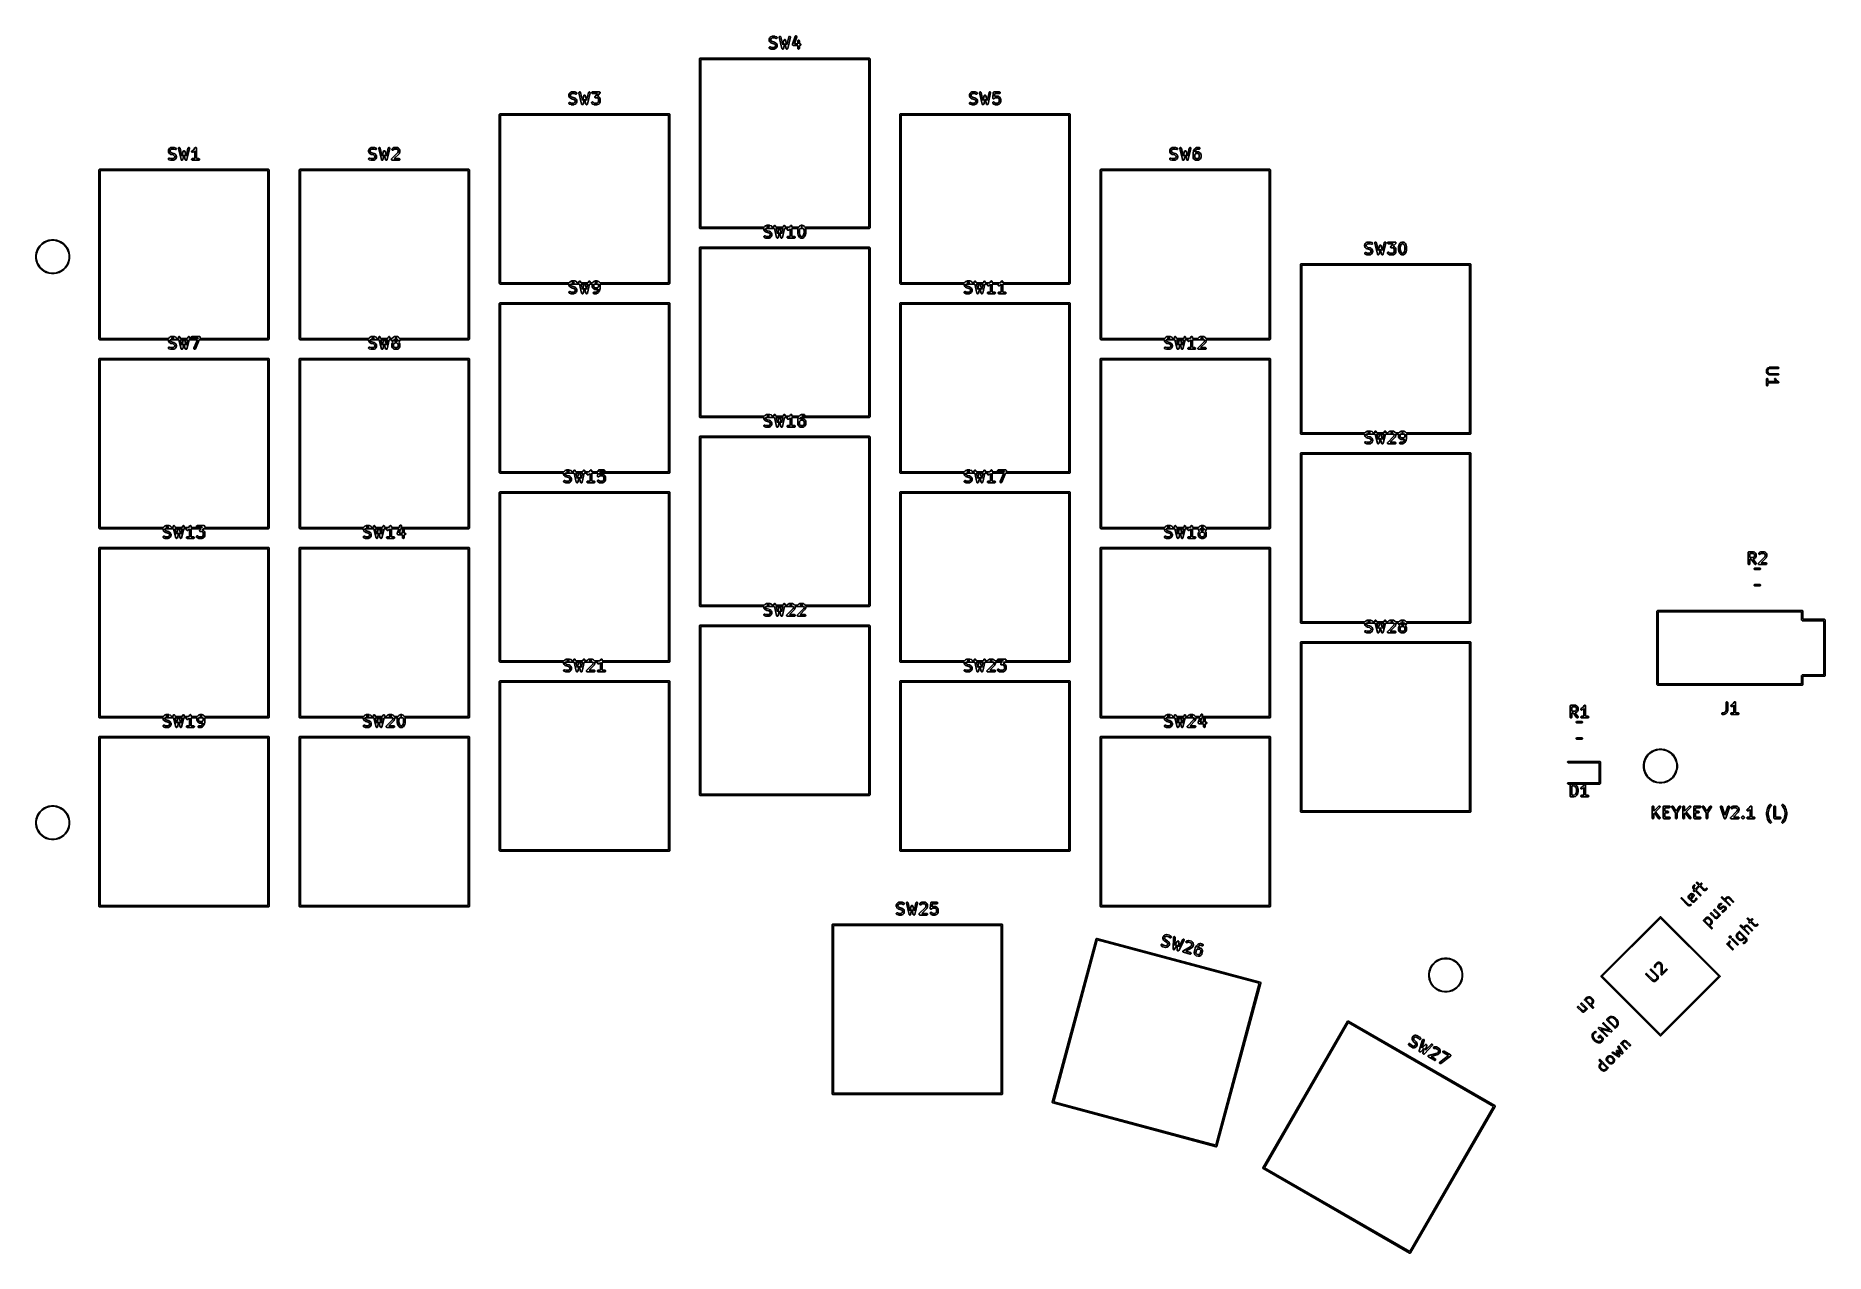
# Model space of a CAD drawing. Extents: x -0.52 to 5.81, y -3.54 to 0.77.
import ezdxf

# ---------------------------------------------------------------- set-up
doc = ezdxf.new("R2010")
doc.units = 0
doc.header["$MEASUREMENT"] = 0
doc.layers.add('BLACK', color=7, linetype='CONTINUOUS')

msp = doc.modelspace()

# ---------------------------------------------------------------- linework, layer by layer
at = {"layer": 'BLACK', "linetype": 'CONTINUOUS'}
for p, q in [((2.0705, 0.762), (2.0706, 0.7626)), ((2.0705, 0.7582), (2.0705, 0.762)), ((2.0706, 0.7628), (2.0708, 0.7633)), ((2.0706, 0.7627), (2.0706, 0.7628)), ((2.0706, 0.7626), (2.0706, 0.7627)), ((2.0708, 0.7633), (2.0727, 0.7671)), ((2.0727, 0.7671), (2.0729, 0.7673)), ((2.0729, 0.7674), (2.073, 0.7675)), ((2.0729, 0.7673), (2.0729, 0.7674)), ((2.073, 0.7675), (2.073, 0.7676)), ((2.073, 0.7676), (2.0731, 0.7676)), ((2.0731, 0.7676), (2.0733, 0.7678)), ((2.0733, 0.7678), (2.0752, 0.7697)), ((2.0752, 0.7697), (2.0754, 0.7699)), ((2.0754, 0.7699), (2.0754, 0.77)), ((2.0754, 0.77), (2.0755, 0.77)), ((2.0755, 0.77), (2.0756, 0.7701)), ((2.0756, 0.7701), (2.0757, 0.7701)), ((2.0757, 0.7701), (2.0759, 0.7703)), ((2.0759, 0.7703), (2.0797, 0.7721)), ((2.0778, 0.764), (2.0764, 0.7613)), ((2.0764, 0.7613), (2.0764, 0.7589)), ((2.079, 0.7652), (2.0778, 0.764)), ((2.0817, 0.7665), (2.079, 0.7652)), ((2.0797, 0.7721), (2.0802, 0.7723)), ((2.0802, 0.7723), (2.0803, 0.7724)), ((2.0803, 0.7724), (2.0804, 0.7724)), ((2.0804, 0.7724), (2.081, 0.7724)), ((2.081, 0.7724), (2.0904, 0.7724)), ((2.0899, 0.7665), (2.0817, 0.7665)), ((2.0951, 0.7648), (2.0899, 0.7665)), ((2.0904, 0.7724), (2.0907, 0.7724)), ((2.0907, 0.7724), (2.0907, 0.7724)), ((2.0907, 0.7724), (2.0908, 0.7724)), ((2.0908, 0.7724), (2.0909, 0.7724)), ((2.0909, 0.7724), (2.091, 0.7724)), ((2.091, 0.7724), (2.0913, 0.7723)), ((2.0913, 0.7723), (2.0969, 0.7704)), ((2.0956, 0.7647), (2.0951, 0.7648)), ((2.0968, 0.7648), (2.0956, 0.7647)), ((2.0978, 0.7653), (2.0968, 0.7648)), ((2.0969, 0.7704), (2.0975, 0.7702)), ((2.0975, 0.7702), (2.0983, 0.7694)), ((2.0986, 0.7662), (2.0978, 0.7653)), ((2.0983, 0.7694), (2.0988, 0.7684)), ((2.0989, 0.7673), (2.0986, 0.7662)), ((2.0988, 0.7684), (2.0989, 0.7673)), ((2.1062, 0.7694), (2.1063, 0.7705)), ((2.1062, 0.7688), (2.1062, 0.7694)), ((2.1156, 0.7294), (2.1062, 0.7688)), ((2.1063, 0.7705), (2.1069, 0.7715)), ((2.1069, 0.7715), (2.1079, 0.7722)), ((2.1079, 0.7722), (2.109, 0.7724)), ((2.109, 0.7724), (2.1101, 0.7723)), ((2.1101, 0.7723), (2.1111, 0.7717)), ((2.1111, 0.7717), (2.1118, 0.7707)), ((2.1118, 0.7707), (2.112, 0.7702)), ((2.112, 0.7702), (2.1186, 0.7422)), ((2.1233, 0.7595), (2.1236, 0.7599)), ((2.1236, 0.7599), (2.1238, 0.7602)), ((2.1238, 0.7602), (2.1239, 0.7603)), ((2.1239, 0.7603), (2.124, 0.7605)), ((2.124, 0.7605), (2.1244, 0.7607)), ((2.1244, 0.7607), (2.1247, 0.7609)), ((2.1247, 0.7609), (2.1249, 0.7609)), ((2.1249, 0.7609), (2.125, 0.761)), ((2.125, 0.761), (2.1254, 0.7611)), ((2.1254, 0.7611), (2.1258, 0.7612)), ((2.1258, 0.7612), (2.126, 0.7612)), ((2.126, 0.7612), (2.1262, 0.7612)), ((2.1262, 0.7612), (2.1266, 0.7611)), ((2.1266, 0.7611), (2.1269, 0.761)), ((2.1269, 0.761), (2.1271, 0.7609)), ((2.1271, 0.7609), (2.1273, 0.7609)), ((2.1273, 0.7609), (2.1276, 0.7607)), ((2.1276, 0.7607), (2.1279, 0.7605)), ((2.1279, 0.7605), (2.128, 0.7603)), ((2.128, 0.7603), (2.1282, 0.7602)), ((2.1282, 0.7602), (2.1284, 0.7599)), ((2.1284, 0.7599), (2.1286, 0.7595)), ((2.1333, 0.7422), (2.14, 0.7702)), ((2.1457, 0.7688), (2.1364, 0.7294)), ((2.14, 0.7702), (2.1402, 0.7707)), ((2.1402, 0.7707), (2.1408, 0.7717)), ((2.1408, 0.7717), (2.1418, 0.7723)), ((2.1418, 0.7723), (2.143, 0.7724)), ((2.143, 0.7724), (2.1441, 0.7722)), ((2.1441, 0.7722), (2.145, 0.7715)), ((2.145, 0.7715), (2.1456, 0.7705)), ((2.1456, 0.7705), (2.1458, 0.7694)), ((2.1458, 0.7694), (2.1457, 0.7688)), ((2.1532, 0.7442), (2.1626, 0.7723)), ((2.1682, 0.7704), (2.1601, 0.7462)), ((2.1626, 0.7723), (2.1628, 0.7728)), ((2.1628, 0.7728), (2.1635, 0.7737)), ((2.1635, 0.7737), (2.1646, 0.7742)), ((2.1646, 0.7742), (2.1657, 0.7743)), ((2.1657, 0.7743), (2.1668, 0.7739)), ((2.1668, 0.7739), (2.1677, 0.7732)), ((2.1677, 0.7732), (2.1682, 0.7721)), ((2.1682, 0.7721), (2.1683, 0.771)), ((2.1683, 0.771), (2.1682, 0.7704)), ((2.0706, 0.7577), (2.0705, 0.7582)), ((2.0706, 0.7576), (2.0706, 0.7577)), ((2.0706, 0.7575), (2.0706, 0.7576)), ((2.0708, 0.7569), (2.0706, 0.7575)), ((2.0706, 0.7324), (2.0709, 0.7335)), ((2.0706, 0.7312), (2.0706, 0.7324)), ((2.0712, 0.7302), (2.0706, 0.7312)), ((2.0727, 0.7532), (2.0708, 0.7569)), ((2.0709, 0.7335), (2.0717, 0.7343)), ((2.072, 0.7294), (2.0712, 0.7302)), ((2.0717, 0.7343), (2.0727, 0.7348)), ((2.0726, 0.7292), (2.072, 0.7294)), ((2.0782, 0.7273), (2.0726, 0.7292)), ((2.0729, 0.7529), (2.0727, 0.7532)), ((2.0727, 0.7348), (2.0739, 0.7349)), ((2.073, 0.7528), (2.0729, 0.7529)), ((2.0729, 0.7529), (2.0729, 0.7529)), ((2.073, 0.7527), (2.073, 0.7528)), ((2.0731, 0.7526), (2.073, 0.7527)), ((2.0733, 0.7524), (2.0731, 0.7526)), ((2.0752, 0.7505), (2.0733, 0.7524)), ((2.0739, 0.7349), (2.0744, 0.7348)), ((2.0744, 0.7348), (2.0796, 0.7331)), ((2.0754, 0.7503), (2.0752, 0.7505)), ((2.0755, 0.7502), (2.0754, 0.7503)), ((2.0754, 0.7503), (2.0754, 0.7503)), ((2.0756, 0.7502), (2.0755, 0.7502)), ((2.0757, 0.7501), (2.0756, 0.7502)), ((2.0759, 0.75), (2.0757, 0.7501)), ((2.0797, 0.7481), (2.0759, 0.75)), ((2.0764, 0.7589), (2.0778, 0.7562)), ((2.0778, 0.7562), (2.079, 0.755)), ((2.0785, 0.7273), (2.0782, 0.7273)), ((2.0785, 0.7272), (2.0785, 0.7273)), ((2.0786, 0.7272), (2.0785, 0.7272)), ((2.0787, 0.7272), (2.0786, 0.7272)), ((2.0788, 0.7272), (2.0787, 0.7272)), ((2.0791, 0.7272), (2.0788, 0.7272)), ((2.079, 0.755), (2.082, 0.7535)), ((2.0885, 0.7272), (2.0791, 0.7272)), ((2.0796, 0.7331), (2.0878, 0.7331)), ((2.08, 0.748), (2.0797, 0.7481)), ((2.0797, 0.7481), (2.0797, 0.7481)), ((2.0797, 0.7481), (2.0797, 0.7481)), ((2.0802, 0.7479), (2.08, 0.748)), ((2.0803, 0.7479), (2.0802, 0.7479)), ((2.0802, 0.7479), (2.0802, 0.7479)), ((2.0875, 0.7461), (2.0803, 0.7479)), ((2.082, 0.7535), (2.0892, 0.7517)), ((2.0905, 0.7446), (2.0875, 0.7461)), ((2.0878, 0.7331), (2.0905, 0.7344)), ((2.0891, 0.7272), (2.0885, 0.7272)), ((2.0892, 0.7273), (2.0891, 0.7272)), ((2.0892, 0.7517), (2.0892, 0.7517)), ((2.0892, 0.7517), (2.0893, 0.7517)), ((2.0893, 0.7273), (2.0892, 0.7273)), ((2.0893, 0.7517), (2.0895, 0.7516)), ((2.0898, 0.7275), (2.0893, 0.7273)), ((2.0895, 0.7516), (2.0898, 0.7515)), ((2.0898, 0.7515), (2.0898, 0.7515)), ((2.0898, 0.7515), (2.0898, 0.7515)), ((2.0898, 0.7515), (2.0936, 0.7496)), ((2.0936, 0.7294), (2.0898, 0.7275)), ((2.0917, 0.7434), (2.0905, 0.7446)), ((2.0905, 0.7344), (2.0917, 0.7356)), ((2.093, 0.7407), (2.0917, 0.7434)), ((2.0917, 0.7356), (2.093, 0.7383)), ((2.093, 0.7383), (2.093, 0.7407)), ((2.0936, 0.7496), (2.0938, 0.7495)), ((2.0938, 0.7295), (2.0936, 0.7294)), ((2.0938, 0.7495), (2.0939, 0.7495)), ((2.0939, 0.7295), (2.0938, 0.7295)), ((2.0939, 0.7495), (2.094, 0.7494)), ((2.094, 0.7296), (2.0939, 0.7295)), ((2.094, 0.7494), (2.094, 0.7493)), ((2.094, 0.7493), (2.0941, 0.7493)), ((2.0941, 0.7297), (2.094, 0.7297)), ((2.094, 0.7297), (2.094, 0.7296)), ((2.0941, 0.7493), (2.0943, 0.7491)), ((2.0943, 0.7299), (2.0941, 0.7297)), ((2.0943, 0.7491), (2.0962, 0.7472)), ((2.0962, 0.7318), (2.0943, 0.7299)), ((2.0962, 0.7472), (2.0964, 0.747)), ((2.0964, 0.732), (2.0962, 0.7318)), ((2.0964, 0.747), (2.0964, 0.7469)), ((2.0964, 0.7469), (2.0965, 0.7468)), ((2.0965, 0.7322), (2.0964, 0.7321)), ((2.0964, 0.7321), (2.0964, 0.732)), ((2.0965, 0.7468), (2.0966, 0.7468)), ((2.0966, 0.7322), (2.0965, 0.7322)), ((2.0966, 0.7468), (2.0966, 0.7467)), ((2.0966, 0.7467), (2.0968, 0.7464)), ((2.0968, 0.7326), (2.0966, 0.7323)), ((2.0966, 0.7323), (2.0966, 0.7322)), ((2.0968, 0.7464), (2.0986, 0.7427)), ((2.0986, 0.7363), (2.0968, 0.7326)), ((2.0986, 0.7427), (2.0988, 0.7422)), ((2.0988, 0.7368), (2.0986, 0.7363)), ((2.0988, 0.7422), (2.0988, 0.742)), ((2.0988, 0.742), (2.0989, 0.7419)), ((2.0989, 0.737), (2.0988, 0.737)), ((2.0988, 0.737), (2.0988, 0.7368)), ((2.0989, 0.7419), (2.0989, 0.7414)), ((2.0989, 0.7414), (2.0989, 0.7376)), ((2.0989, 0.7376), (2.0989, 0.737)), ((2.1157, 0.7292), (2.1156, 0.7294)), ((2.1157, 0.7291), (2.1157, 0.7292)), ((2.1157, 0.7292), (2.1157, 0.7292)), ((2.1158, 0.7289), (2.1157, 0.7291)), ((2.1161, 0.7285), (2.1158, 0.7289)), ((2.1163, 0.7282), (2.1161, 0.7285)), ((2.1164, 0.7281), (2.1163, 0.7282)), ((2.1165, 0.728), (2.1164, 0.7281)), ((2.1168, 0.7277), (2.1165, 0.728)), ((2.1172, 0.7275), (2.1168, 0.7277)), ((2.1173, 0.7274), (2.1172, 0.7275)), ((2.1175, 0.7274), (2.1173, 0.7274)), ((2.1179, 0.7273), (2.1175, 0.7274)), ((2.1183, 0.7272), (2.1179, 0.7273)), ((2.1184, 0.7272), (2.1183, 0.7272)), ((2.1186, 0.7272), (2.1184, 0.7272)), ((2.1186, 0.7422), (2.1231, 0.759)), ((2.119, 0.7273), (2.1186, 0.7272)), ((2.1194, 0.7273), (2.119, 0.7273)), ((2.1196, 0.7274), (2.1194, 0.7273)), ((2.1197, 0.7274), (2.1196, 0.7274)), ((2.1201, 0.7277), (2.1197, 0.7274)), ((2.1204, 0.7279), (2.1201, 0.7277)), ((2.1205, 0.728), (2.1204, 0.7279)), ((2.1206, 0.7281), (2.1205, 0.728)), ((2.1209, 0.7285), (2.1206, 0.7281)), ((2.1211, 0.7288), (2.1209, 0.7285)), ((2.1212, 0.729), (2.1211, 0.7288)), ((2.1213, 0.7291), (2.1212, 0.729)), ((2.126, 0.7468), (2.1213, 0.7294)), ((2.1213, 0.7294), (2.1213, 0.7292)), ((2.1213, 0.7292), (2.1213, 0.7291)), ((2.1231, 0.759), (2.1232, 0.7591)), ((2.1232, 0.7593), (2.1233, 0.7595)), ((2.1232, 0.7592), (2.1232, 0.7593)), ((2.1232, 0.7591), (2.1232, 0.7592)), ((2.1306, 0.7294), (2.126, 0.7468)), ((2.1286, 0.7595), (2.1287, 0.7593)), ((2.1287, 0.7593), (2.1288, 0.7592)), ((2.1288, 0.7592), (2.1288, 0.7591)), ((2.1288, 0.7591), (2.1288, 0.759)), ((2.1288, 0.759), (2.1333, 0.7422)), ((2.1307, 0.7292), (2.1306, 0.7294)), ((2.1307, 0.7291), (2.1307, 0.7292)), ((2.1308, 0.729), (2.1307, 0.7291)), ((2.1308, 0.7288), (2.1308, 0.729)), ((2.1311, 0.7285), (2.1308, 0.7288)), ((2.1313, 0.7281), (2.1311, 0.7285)), ((2.1314, 0.728), (2.1313, 0.7281)), ((2.1315, 0.7279), (2.1314, 0.728)), ((2.1319, 0.7277), (2.1315, 0.7279)), ((2.1323, 0.7274), (2.1319, 0.7277)), ((2.1324, 0.7274), (2.1323, 0.7274)), ((2.1325, 0.7273), (2.1324, 0.7274)), ((2.133, 0.7273), (2.1325, 0.7273)), ((2.1334, 0.7272), (2.133, 0.7273)), ((2.1335, 0.7272), (2.1334, 0.7272)), ((2.1337, 0.7272), (2.1335, 0.7272)), ((2.1341, 0.7273), (2.1337, 0.7272)), ((2.1345, 0.7274), (2.1341, 0.7273)), ((2.1346, 0.7274), (2.1345, 0.7274)), ((2.1348, 0.7275), (2.1346, 0.7274)), ((2.1351, 0.7277), (2.1348, 0.7275)), ((2.1355, 0.728), (2.1351, 0.7277)), ((2.1356, 0.7281), (2.1355, 0.728)), ((2.1357, 0.7282), (2.1356, 0.7281)), ((2.1359, 0.7285), (2.1357, 0.7282)), ((2.1362, 0.7289), (2.1359, 0.7285)), ((2.1363, 0.7292), (2.1362, 0.7291)), ((2.1362, 0.7291), (2.1362, 0.7289)), ((2.1364, 0.7294), (2.1363, 0.7292)), ((2.1363, 0.7292), (2.1363, 0.7292)), ((2.1531, 0.7439), (2.1532, 0.7442)), ((2.1531, 0.7438), (2.1531, 0.7439)), ((2.1531, 0.7436), (2.1531, 0.7438)), ((2.1531, 0.7438), (2.1531, 0.7438)), ((2.1531, 0.7431), (2.1531, 0.7436)), ((2.1531, 0.7427), (2.1531, 0.7431)), ((2.1531, 0.7426), (2.1531, 0.7427)), ((2.1531, 0.7425), (2.1531, 0.7426)), ((2.1533, 0.742), (2.1531, 0.7425)), ((2.1535, 0.7416), (2.1533, 0.742)), ((2.1536, 0.7415), (2.1535, 0.7416)), ((2.1536, 0.7414), (2.1536, 0.7415)), ((2.154, 0.7411), (2.1536, 0.7414)), ((2.1543, 0.7408), (2.154, 0.7411)), ((2.1544, 0.7408), (2.1543, 0.7408)), ((2.1545, 0.7407), (2.1544, 0.7408)), ((2.155, 0.7405), (2.1545, 0.7407)), ((2.1554, 0.7404), (2.155, 0.7405)), ((2.1556, 0.7403), (2.1554, 0.7404)), ((2.1557, 0.7403), (2.1556, 0.7403)), ((2.1556, 0.7403), (2.1556, 0.7403)), ((2.156, 0.7403), (2.1557, 0.7403)), ((2.1718, 0.7403), (2.156, 0.7403)), ((2.1601, 0.7462), (2.1718, 0.7462)), ((2.1718, 0.7569), (2.1723, 0.758)), ((2.1718, 0.7564), (2.1718, 0.7569)), ((2.1718, 0.7462), (2.1718, 0.7564)), ((2.1718, 0.7301), (2.1718, 0.7403)), ((2.1718, 0.7295), (2.1718, 0.7301)), ((2.1723, 0.7285), (2.1718, 0.7295)), ((2.1723, 0.758), (2.1731, 0.7588)), ((2.1731, 0.7277), (2.1723, 0.7285)), ((2.1731, 0.7588), (2.1742, 0.7593)), ((2.1742, 0.7272), (2.1731, 0.7277)), ((2.1742, 0.7593), (2.1753, 0.7593)), ((2.1753, 0.7272), (2.1742, 0.7272)), ((2.1753, 0.7593), (2.1764, 0.7588)), ((2.1764, 0.7277), (2.1753, 0.7272)), ((2.1764, 0.7588), (2.1772, 0.758)), ((2.1772, 0.7285), (2.1764, 0.7277)), ((2.1772, 0.758), (2.1776, 0.7569)), ((2.1776, 0.7295), (2.1772, 0.7285)), ((2.1776, 0.7569), (2.1777, 0.7564)), ((2.1777, 0.7301), (2.1776, 0.7295)), ((2.1777, 0.7564), (2.1777, 0.7462)), ((2.1777, 0.7462), (2.1804, 0.7462)), ((2.1804, 0.7403), (2.1777, 0.7403)), ((2.1777, 0.7403), (2.1777, 0.7301)), ((2.1804, 0.7462), (2.1809, 0.7461)), ((2.1809, 0.7404), (2.1804, 0.7403)), ((2.1809, 0.7461), (2.182, 0.7457)), ((2.182, 0.7408), (2.1809, 0.7404)), ((2.182, 0.7457), (2.1828, 0.7449)), ((2.1828, 0.7416), (2.182, 0.7408)), ((2.1828, 0.7449), (2.1832, 0.7438)), ((2.1832, 0.7427), (2.1828, 0.7416)), ((2.1832, 0.7438), (2.1832, 0.7427)), ((1.8244, 0.6929), (1.8246, 0.6938)), ((1.8244, 0.0945), (1.8244, 0.6929)), ((1.8246, 0.6938), (1.8259, 0.6951)), ((1.8259, 0.6951), (1.8268, 0.6953)), ((1.8268, 0.6953), (2.4252, 0.6953)), ((1.8291, 0.6906), (1.8291, 0.0969)), ((2.4228, 0.6906), (1.8291, 0.6906)), ((2.4228, 0.0969), (2.4228, 0.6906)), ((2.4252, 0.6953), (2.4261, 0.6951)), ((2.4261, 0.6951), (2.4274, 0.6938)), ((2.4274, 0.6938), (2.4276, 0.6929)), ((2.4276, 0.6929), (2.4276, 0.0945)), ((1.3622, 0.5665), (1.3641, 0.5702)), ((1.3641, 0.5702), (1.3642, 0.5705)), ((1.3642, 0.5705), (1.3643, 0.5706)), ((1.3642, 0.5705), (1.3642, 0.5705)), ((1.3643, 0.5706), (1.3644, 0.5707)), ((1.3644, 0.5708), (1.3646, 0.571)), ((1.3644, 0.5707), (1.3644, 0.5708)), ((1.3646, 0.571), (1.3665, 0.5729)), ((1.3665, 0.5729), (1.3667, 0.573)), ((1.3667, 0.573), (1.3668, 0.5731)), ((1.3668, 0.5731), (1.3669, 0.5732)), ((1.3669, 0.5732), (1.367, 0.5733)), ((1.3669, 0.5732), (1.3669, 0.5732)), ((1.367, 0.5733), (1.3673, 0.5734)), ((1.3673, 0.5734), (1.371, 0.5753)), ((1.371, 0.5753), (1.3715, 0.5755)), ((1.3715, 0.5755), (1.3717, 0.5755)), ((1.3717, 0.5755), (1.3718, 0.5755)), ((1.3718, 0.5755), (1.3723, 0.5756)), ((1.3723, 0.5756), (1.3817, 0.5756)), ((1.3817, 0.5756), (1.382, 0.5756)), ((1.382, 0.5756), (1.3821, 0.5756)), ((1.3821, 0.5756), (1.3822, 0.5756)), ((1.3822, 0.5756), (1.3823, 0.5755)), ((1.3823, 0.5755), (1.3824, 0.5755)), ((1.3824, 0.5755), (1.3826, 0.5754)), ((1.3826, 0.5754), (1.3883, 0.5736)), ((1.3883, 0.5736), (1.3888, 0.5733)), ((1.3888, 0.5733), (1.3897, 0.5726)), ((1.3897, 0.5726), (1.3902, 0.5716)), ((1.3903, 0.5704), (1.3899, 0.5693)), ((1.3902, 0.5716), (1.3903, 0.5704)), ((1.3975, 0.5725), (1.3977, 0.5737)), ((1.3976, 0.572), (1.3975, 0.5725)), ((1.407, 0.5326), (1.3976, 0.572)), ((1.3977, 0.5737), (1.3983, 0.5747)), ((1.3983, 0.5747), (1.3992, 0.5753)), ((1.3992, 0.5753), (1.4003, 0.5756)), ((1.4003, 0.5756), (1.4015, 0.5754)), ((1.4015, 0.5754), (1.4025, 0.5748)), ((1.4025, 0.5748), (1.4031, 0.5739)), ((1.4031, 0.5739), (1.4033, 0.5733)), ((1.4033, 0.5733), (1.41, 0.5453)), ((1.4247, 0.5453), (1.4313, 0.5733)), ((1.4371, 0.572), (1.4277, 0.5326)), ((1.4313, 0.5733), (1.4315, 0.5739)), ((1.4315, 0.5739), (1.4322, 0.5748)), ((1.4322, 0.5748), (1.4332, 0.5754)), ((1.4332, 0.5754), (1.4343, 0.5756)), ((1.4343, 0.5756), (1.4354, 0.5753)), ((1.4354, 0.5753), (1.4364, 0.5747)), ((1.4364, 0.5747), (1.437, 0.5737)), ((1.437, 0.5737), (1.4371, 0.5725)), ((1.4371, 0.5725), (1.4371, 0.572)), ((1.4425, 0.5732), (1.443, 0.5743)), ((1.4425, 0.5721), (1.4425, 0.5732)), ((1.443, 0.571), (1.4425, 0.5721)), ((1.443, 0.5743), (1.4438, 0.5751)), ((1.4438, 0.5702), (1.443, 0.571)), ((1.4438, 0.5751), (1.4449, 0.5755)), ((1.4449, 0.5697), (1.4438, 0.5702)), ((1.4449, 0.5755), (1.4454, 0.5756)), ((1.4454, 0.5756), (1.4698, 0.5756)), ((1.472, 0.5707), (1.4631, 0.5605)), ((1.4698, 0.5756), (1.4701, 0.5756)), ((1.4701, 0.5756), (1.4702, 0.5756)), ((1.4702, 0.5756), (1.4703, 0.5756)), ((1.4703, 0.5756), (1.4704, 0.5755)), ((1.4704, 0.5755), (1.4708, 0.5754)), ((1.4708, 0.5754), (1.4713, 0.5752)), ((1.4713, 0.5752), (1.4714, 0.5751)), ((1.4714, 0.5751), (1.4715, 0.5751)), ((1.4715, 0.5751), (1.4718, 0.5748)), ((1.4718, 0.5748), (1.4722, 0.5744)), ((1.4722, 0.5709), (1.472, 0.5707)), ((1.4722, 0.5744), (1.4722, 0.5744)), ((1.4722, 0.5744), (1.4723, 0.5743)), ((1.4723, 0.571), (1.4722, 0.5709)), ((1.4723, 0.5743), (1.4725, 0.5738)), ((1.4724, 0.5712), (1.4723, 0.5711)), ((1.4723, 0.5711), (1.4723, 0.571)), ((1.4725, 0.5716), (1.4724, 0.5712)), ((1.4725, 0.5738), (1.4727, 0.5734)), ((1.4727, 0.5721), (1.4725, 0.5716)), ((1.4727, 0.5734), (1.4727, 0.5733)), ((1.4727, 0.5733), (1.4727, 0.5732)), ((1.4727, 0.5732), (1.4727, 0.5727)), ((1.4727, 0.5727), (1.4727, 0.5723)), ((1.4727, 0.5723), (1.4727, 0.5722)), ((1.4727, 0.5722), (1.4727, 0.5721)), ((2.7795, 0.5665), (2.7814, 0.5702)), ((2.7814, 0.5702), (2.7815, 0.5705)), ((2.7815, 0.5705), (2.7816, 0.5705)), ((2.7816, 0.5706), (2.7817, 0.5707)), ((2.7816, 0.5705), (2.7816, 0.5706)), ((2.7817, 0.5707), (2.7818, 0.5708)), ((2.7818, 0.5708), (2.7819, 0.571)), ((2.7819, 0.571), (2.7838, 0.5729)), ((2.7838, 0.5729), (2.784, 0.573)), ((2.784, 0.573), (2.7841, 0.5731)), ((2.7841, 0.5731), (2.7842, 0.5732)), ((2.7842, 0.5732), (2.7843, 0.5732)), ((2.7843, 0.5733), (2.7846, 0.5734)), ((2.7843, 0.5732), (2.7843, 0.5733)), ((2.7846, 0.5734), (2.7883, 0.5753)), ((2.7883, 0.5753), (2.7889, 0.5755)), ((2.7889, 0.5755), (2.789, 0.5755)), ((2.789, 0.5755), (2.7891, 0.5755)), ((2.7891, 0.5755), (2.7897, 0.5756)), ((2.7897, 0.5756), (2.799, 0.5756)), ((2.799, 0.5756), (2.7993, 0.5756)), ((2.7993, 0.5756), (2.7994, 0.5756)), ((2.7994, 0.5756), (2.7995, 0.5756)), ((2.7995, 0.5756), (2.7996, 0.5755)), ((2.7996, 0.5755), (2.7997, 0.5755)), ((2.7997, 0.5755), (2.8, 0.5754)), ((2.8, 0.5754), (2.8056, 0.5736)), ((2.8056, 0.5736), (2.8061, 0.5733)), ((2.8061, 0.5733), (2.807, 0.5726)), ((2.807, 0.5726), (2.8075, 0.5716)), ((2.8076, 0.5704), (2.8072, 0.5693)), ((2.8075, 0.5716), (2.8076, 0.5704)), ((2.8148, 0.5725), (2.815, 0.5737)), ((2.8149, 0.572), (2.8148, 0.5725)), ((2.8243, 0.5326), (2.8149, 0.572)), ((2.815, 0.5737), (2.8156, 0.5747)), ((2.8156, 0.5747), (2.8165, 0.5753)), ((2.8165, 0.5753), (2.8177, 0.5756)), ((2.8177, 0.5756), (2.8188, 0.5754)), ((2.8188, 0.5754), (2.8198, 0.5748)), ((2.8198, 0.5748), (2.8205, 0.5739)), ((2.8205, 0.5739), (2.8206, 0.5733)), ((2.8206, 0.5733), (2.8273, 0.5453)), ((2.842, 0.5453), (2.8486, 0.5733)), ((2.8544, 0.572), (2.845, 0.5326)), ((2.8486, 0.5733), (2.8488, 0.5739)), ((2.8488, 0.5739), (2.8495, 0.5748)), ((2.8495, 0.5748), (2.8505, 0.5754)), ((2.8505, 0.5754), (2.8516, 0.5756)), ((2.8516, 0.5756), (2.8527, 0.5753)), ((2.8527, 0.5753), (2.8537, 0.5747)), ((2.8537, 0.5747), (2.8543, 0.5737)), ((2.8543, 0.5737), (2.8545, 0.5725)), ((2.8545, 0.5725), (2.8544, 0.572)), ((2.8617, 0.5542), (2.8636, 0.5729)), ((2.8636, 0.5733), (2.8637, 0.5735)), ((2.8636, 0.5732), (2.8636, 0.5733)), ((2.8636, 0.5731), (2.8636, 0.5732)), ((2.8636, 0.5729), (2.8636, 0.5731)), ((2.8637, 0.5735), (2.8639, 0.5739)), ((2.8639, 0.5739), (2.8641, 0.5743)), ((2.8641, 0.5743), (2.8642, 0.5744)), ((2.8642, 0.5745), (2.8646, 0.5748)), ((2.8642, 0.5744), (2.8642, 0.5745)), ((2.8646, 0.5748), (2.8649, 0.5751)), ((2.8649, 0.5751), (2.865, 0.5752)), ((2.865, 0.5752), (2.8651, 0.5753)), ((2.8651, 0.5753), (2.8655, 0.5754)), ((2.8655, 0.5754), (2.8659, 0.5755)), ((2.8659, 0.5755), (2.8662, 0.5756)), ((2.8662, 0.5756), (2.8662, 0.5756)), ((2.8662, 0.5756), (2.8663, 0.5756)), ((2.8663, 0.5756), (2.8665, 0.5756)), ((2.8665, 0.5756), (2.8853, 0.5756)), ((2.8853, 0.5756), (2.8858, 0.5755)), ((2.8858, 0.5755), (2.8869, 0.5751)), ((2.8869, 0.5702), (2.8858, 0.5697)), ((2.8869, 0.5751), (2.8877, 0.5743)), ((2.8877, 0.571), (2.8869, 0.5702)), ((2.8877, 0.5743), (2.8882, 0.5732)), ((2.8882, 0.5721), (2.8877, 0.571)), ((2.8882, 0.5732), (2.8882, 0.5721)), ((1.3619, 0.5657), (1.362, 0.5658)), ((1.3619, 0.5651), (1.3619, 0.5657)), ((1.3619, 0.5614), (1.3619, 0.5651)), ((1.3619, 0.5608), (1.3619, 0.5614)), ((1.362, 0.5607), (1.3619, 0.5608)), ((1.3619, 0.5355), (1.3623, 0.5366)), ((1.362, 0.5344), (1.3619, 0.5355)), ((1.362, 0.5659), (1.3622, 0.5665)), ((1.362, 0.5658), (1.362, 0.5659)), ((1.362, 0.5606), (1.362, 0.5607)), ((1.3622, 0.5601), (1.362, 0.5606)), ((1.3625, 0.5333), (1.362, 0.5344)), ((1.3641, 0.5563), (1.3622, 0.5601)), ((1.3623, 0.5366), (1.363, 0.5375)), ((1.3634, 0.5326), (1.3625, 0.5333)), ((1.363, 0.5375), (1.364, 0.538)), ((1.3639, 0.5323), (1.3634, 0.5326)), ((1.3695, 0.5305), (1.3639, 0.5323)), ((1.364, 0.538), (1.3652, 0.5381)), ((1.3642, 0.5561), (1.3641, 0.5563)), ((1.3642, 0.556), (1.3642, 0.5561)), ((1.3643, 0.5559), (1.3642, 0.556)), ((1.3644, 0.5558), (1.3643, 0.5559)), ((1.3646, 0.5556), (1.3644, 0.5558)), ((1.3644, 0.5558), (1.3644, 0.5558)), ((1.3665, 0.5537), (1.3646, 0.5556)), ((1.3652, 0.5381), (1.3658, 0.538)), ((1.3658, 0.538), (1.3709, 0.5362)), ((1.3667, 0.5535), (1.3665, 0.5537)), ((1.3668, 0.5534), (1.3667, 0.5535)), ((1.3669, 0.5534), (1.3668, 0.5534)), ((1.3669, 0.5533), (1.3669, 0.5534)), ((1.367, 0.5533), (1.3669, 0.5533)), ((1.3673, 0.5531), (1.367, 0.5533)), ((1.371, 0.5513), (1.3673, 0.5531)), ((1.3691, 0.5671), (1.3678, 0.5644)), ((1.3678, 0.5644), (1.3678, 0.5621)), ((1.3678, 0.5621), (1.3691, 0.5594)), ((1.3703, 0.5683), (1.3691, 0.5671)), ((1.3691, 0.5594), (1.3703, 0.5582)), ((1.3698, 0.5304), (1.3695, 0.5305)), ((1.3699, 0.5304), (1.3698, 0.5304)), ((1.37, 0.5304), (1.3699, 0.5304)), ((1.3701, 0.5303), (1.37, 0.5304)), ((1.3702, 0.5304), (1.3701, 0.5303)), ((1.3705, 0.5303), (1.3702, 0.5304)), ((1.373, 0.5697), (1.3703, 0.5683)), ((1.3703, 0.5582), (1.3734, 0.5567)), ((1.3798, 0.5303), (1.3705, 0.5303)), ((1.3709, 0.5362), (1.3791, 0.5362)), ((1.3711, 0.5512), (1.371, 0.5513)), ((1.3713, 0.5511), (1.3711, 0.5512)), ((1.3711, 0.5512), (1.3711, 0.5512)), ((1.3715, 0.551), (1.3713, 0.5511)), ((1.3716, 0.551), (1.3715, 0.551)), ((1.3788, 0.5492), (1.3716, 0.551)), ((1.3716, 0.551), (1.3716, 0.551)), ((1.3812, 0.5697), (1.373, 0.5697)), ((1.3734, 0.5567), (1.3805, 0.5549)), ((1.3818, 0.5477), (1.3788, 0.5492)), ((1.3791, 0.5362), (1.3818, 0.5376)), ((1.3804, 0.5304), (1.3798, 0.5303)), ((1.3805, 0.5304), (1.3804, 0.5304)), ((1.3805, 0.5549), (1.3806, 0.5549)), ((1.3806, 0.5304), (1.3805, 0.5304)), ((1.3806, 0.5549), (1.3806, 0.5549)), ((1.3806, 0.5549), (1.3808, 0.5548)), ((1.3811, 0.5306), (1.3806, 0.5304)), ((1.3808, 0.5548), (1.3811, 0.5547)), ((1.3811, 0.5547), (1.3811, 0.5547)), ((1.3811, 0.5547), (1.3811, 0.5547)), ((1.3811, 0.5547), (1.3849, 0.5528)), ((1.3849, 0.5325), (1.3811, 0.5306)), ((1.3864, 0.568), (1.3812, 0.5697)), ((1.383, 0.5465), (1.3818, 0.5477)), ((1.3818, 0.5376), (1.383, 0.5388)), ((1.3844, 0.5438), (1.383, 0.5465)), ((1.383, 0.5388), (1.3844, 0.5415)), ((1.3844, 0.5415), (1.3844, 0.5438)), ((1.3849, 0.5528), (1.3851, 0.5526)), ((1.3851, 0.5327), (1.3849, 0.5325)), ((1.3851, 0.5526), (1.3852, 0.5526)), ((1.3852, 0.5327), (1.3851, 0.5327)), ((1.3852, 0.5526), (1.3853, 0.5525)), ((1.3853, 0.5328), (1.3852, 0.5327)), ((1.3853, 0.5525), (1.3854, 0.5525)), ((1.3854, 0.5328), (1.3853, 0.5328)), ((1.3854, 0.5525), (1.3854, 0.5524)), ((1.3854, 0.5524), (1.3857, 0.5522)), ((1.3857, 0.5331), (1.3854, 0.5329)), ((1.3854, 0.5329), (1.3854, 0.5328)), ((1.3857, 0.5522), (1.3875, 0.5504)), ((1.3875, 0.5349), (1.3857, 0.5331)), ((1.387, 0.5678), (1.3864, 0.568)), ((1.3881, 0.5679), (1.387, 0.5678)), ((1.3875, 0.5504), (1.3877, 0.5501)), ((1.3877, 0.5352), (1.3875, 0.5349)), ((1.3877, 0.5501), (1.3878, 0.5501)), ((1.3878, 0.5352), (1.3877, 0.5352)), ((1.3878, 0.5501), (1.3878, 0.55)), ((1.3878, 0.55), (1.3879, 0.5499)), ((1.3879, 0.5354), (1.3878, 0.5353)), ((1.3878, 0.5353), (1.3878, 0.5352)), ((1.3879, 0.5499), (1.3879, 0.5498)), ((1.3879, 0.5498), (1.3881, 0.5496)), ((1.3881, 0.5357), (1.3879, 0.5355)), ((1.3879, 0.5355), (1.3879, 0.5354)), ((1.3891, 0.5684), (1.3881, 0.5679)), ((1.3881, 0.5496), (1.39, 0.5458)), ((1.39, 0.5395), (1.3881, 0.5357)), ((1.3899, 0.5693), (1.3891, 0.5684)), ((1.39, 0.5458), (1.3902, 0.5453)), ((1.3902, 0.54), (1.39, 0.5395)), ((1.3902, 0.5453), (1.3902, 0.5452)), ((1.3902, 0.5452), (1.3902, 0.5451)), ((1.3902, 0.5451), (1.3903, 0.5445)), ((1.3903, 0.5408), (1.3902, 0.5402)), ((1.3902, 0.5402), (1.3902, 0.5401)), ((1.3902, 0.5401), (1.3902, 0.54)), ((1.3903, 0.5445), (1.3903, 0.5408)), ((1.407, 0.5324), (1.407, 0.5326)), ((1.407, 0.5323), (1.407, 0.5324)), ((1.4071, 0.5323), (1.407, 0.5323)), ((1.4071, 0.532), (1.4071, 0.5323)), ((1.4074, 0.5317), (1.4071, 0.532)), ((1.4076, 0.5313), (1.4074, 0.5317)), ((1.4077, 0.5312), (1.4076, 0.5313)), ((1.4078, 0.5311), (1.4077, 0.5312)), ((1.4082, 0.5309), (1.4078, 0.5311)), ((1.4085, 0.5306), (1.4082, 0.5309)), ((1.4087, 0.5306), (1.4085, 0.5306)), ((1.4088, 0.5305), (1.4087, 0.5306)), ((1.4092, 0.5304), (1.4088, 0.5305)), ((1.4096, 0.5303), (1.4092, 0.5304)), ((1.4098, 0.5303), (1.4096, 0.5303)), ((1.4099, 0.5303), (1.4098, 0.5303)), ((1.4104, 0.5304), (1.4099, 0.5303)), ((1.41, 0.5453), (1.4145, 0.5622)), ((1.4108, 0.5305), (1.4104, 0.5304)), ((1.4109, 0.5306), (1.4108, 0.5305)), ((1.4111, 0.5306), (1.4109, 0.5306)), ((1.4114, 0.5308), (1.4111, 0.5306)), ((1.4118, 0.5311), (1.4114, 0.5308)), ((1.4119, 0.5312), (1.4118, 0.5311)), ((1.412, 0.5313), (1.4119, 0.5312)), ((1.4122, 0.5316), (1.412, 0.5313)), ((1.4125, 0.532), (1.4122, 0.5316)), ((1.4126, 0.5322), (1.4125, 0.532)), ((1.4127, 0.5325), (1.4126, 0.5323)), ((1.4126, 0.5323), (1.4126, 0.5322)), ((1.4126, 0.5322), (1.4126, 0.5322)), ((1.4173, 0.5499), (1.4127, 0.5325)), ((1.4145, 0.5623), (1.4146, 0.5624)), ((1.4145, 0.5622), (1.4145, 0.5623)), ((1.4145, 0.5623), (1.4145, 0.5623)), ((1.4146, 0.5624), (1.4147, 0.5627)), ((1.4147, 0.5627), (1.4149, 0.563)), ((1.4149, 0.563), (1.4151, 0.5633)), ((1.4151, 0.5633), (1.4153, 0.5635)), ((1.4153, 0.5635), (1.4154, 0.5636)), ((1.4154, 0.5636), (1.4157, 0.5638)), ((1.4157, 0.5638), (1.416, 0.564)), ((1.416, 0.564), (1.4162, 0.5641)), ((1.4162, 0.5641), (1.4164, 0.5642)), ((1.4164, 0.5642), (1.4168, 0.5642)), ((1.4168, 0.5642), (1.4171, 0.5643)), ((1.4171, 0.5643), (1.4173, 0.5643)), ((1.4173, 0.5643), (1.4175, 0.5643)), ((1.422, 0.5325), (1.4173, 0.5499)), ((1.4175, 0.5643), (1.4179, 0.5642)), ((1.4179, 0.5642), (1.4183, 0.5642)), ((1.4183, 0.5642), (1.4184, 0.5641)), ((1.4184, 0.5641), (1.4186, 0.564)), ((1.4186, 0.564), (1.4189, 0.5638)), ((1.4189, 0.5638), (1.4193, 0.5636)), ((1.4193, 0.5636), (1.4194, 0.5635)), ((1.4194, 0.5635), (1.4195, 0.5633)), ((1.4195, 0.5633), (1.4197, 0.563)), ((1.4197, 0.563), (1.42, 0.5627)), ((1.42, 0.5627), (1.4201, 0.5624)), ((1.4201, 0.5624), (1.4201, 0.5623)), ((1.4201, 0.5623), (1.4201, 0.5623)), ((1.4201, 0.5623), (1.4202, 0.5622)), ((1.4202, 0.5622), (1.4247, 0.5453)), ((1.422, 0.5323), (1.422, 0.5325)), ((1.4221, 0.5322), (1.422, 0.5323)), ((1.4222, 0.532), (1.4221, 0.5322)), ((1.4221, 0.5322), (1.4221, 0.5322)), ((1.4224, 0.5316), (1.4222, 0.532)), ((1.4227, 0.5313), (1.4224, 0.5316)), ((1.4228, 0.5312), (1.4227, 0.5313)), ((1.4229, 0.5311), (1.4228, 0.5312)), ((1.4232, 0.5308), (1.4229, 0.5311)), ((1.4236, 0.5306), (1.4232, 0.5308)), ((1.4237, 0.5306), (1.4236, 0.5306)), ((1.4239, 0.5305), (1.4237, 0.5306)), ((1.4243, 0.5304), (1.4239, 0.5305)), ((1.4247, 0.5303), (1.4243, 0.5304)), ((1.4249, 0.5303), (1.4247, 0.5303)), ((1.425, 0.5303), (1.4249, 0.5303)), ((1.4254, 0.5304), (1.425, 0.5303)), ((1.4258, 0.5305), (1.4254, 0.5304)), ((1.426, 0.5306), (1.4258, 0.5305)), ((1.4261, 0.5306), (1.426, 0.5306)), ((1.4265, 0.5309), (1.4261, 0.5306)), ((1.4268, 0.5311), (1.4265, 0.5309)), ((1.4269, 0.5312), (1.4268, 0.5311)), ((1.427, 0.5313), (1.4269, 0.5312)), ((1.4273, 0.5317), (1.427, 0.5313)), ((1.4275, 0.532), (1.4273, 0.5317)), ((1.4276, 0.5323), (1.4275, 0.532)), ((1.4277, 0.5326), (1.4276, 0.5324)), ((1.4276, 0.5324), (1.4276, 0.5323)), ((1.4276, 0.5323), (1.4276, 0.5323)), ((1.4425, 0.5376), (1.443, 0.5387)), ((1.4425, 0.5364), (1.4425, 0.5376)), ((1.443, 0.5354), (1.4425, 0.5364)), ((1.443, 0.5387), (1.4438, 0.5395)), ((1.4434, 0.5349), (1.443, 0.5354)), ((1.4452, 0.5331), (1.4434, 0.5349)), ((1.4438, 0.5395), (1.4449, 0.5399)), ((1.4454, 0.5697), (1.4449, 0.5697)), ((1.4449, 0.5399), (1.446, 0.5399)), ((1.4455, 0.5329), (1.4452, 0.5331)), ((1.4633, 0.5697), (1.4454, 0.5697)), ((1.4455, 0.5328), (1.4455, 0.5329)), ((1.4456, 0.5328), (1.4455, 0.5328)), ((1.4457, 0.5327), (1.4456, 0.5328)), ((1.4458, 0.5327), (1.4457, 0.5327)), ((1.446, 0.5325), (1.4458, 0.5327)), ((1.446, 0.5399), (1.4471, 0.5395)), ((1.4497, 0.5306), (1.446, 0.5325)), ((1.4471, 0.5395), (1.4475, 0.5391)), ((1.4475, 0.5391), (1.4491, 0.5376)), ((1.4491, 0.5376), (1.4518, 0.5362)), ((1.4503, 0.5304), (1.4497, 0.5306)), ((1.4504, 0.5304), (1.4503, 0.5304)), ((1.4505, 0.5304), (1.4504, 0.5304)), ((1.4511, 0.5303), (1.4505, 0.5304)), ((1.4623, 0.5303), (1.4511, 0.5303)), ((1.4518, 0.5362), (1.4616, 0.5362)), ((1.4538, 0.5582), (1.454, 0.5587)), ((1.4538, 0.5581), (1.4538, 0.5582)), ((1.4538, 0.558), (1.4538, 0.5581)), ((1.4538, 0.5576), (1.4538, 0.558)), ((1.4538, 0.5571), (1.4538, 0.5576)), ((1.4538, 0.557), (1.4538, 0.5571)), ((1.4538, 0.5569), (1.4538, 0.557)), ((1.4541, 0.5564), (1.4538, 0.5569)), ((1.454, 0.5587), (1.4541, 0.5591)), ((1.4541, 0.5591), (1.4542, 0.5592)), ((1.4542, 0.556), (1.4541, 0.5564)), ((1.4542, 0.5592), (1.4542, 0.5593)), ((1.4542, 0.5593), (1.4543, 0.5593)), ((1.4543, 0.5559), (1.4542, 0.556)), ((1.4543, 0.5593), (1.4545, 0.5596)), ((1.4544, 0.5558), (1.4543, 0.5559)), ((1.4547, 0.5555), (1.4544, 0.5558)), ((1.4545, 0.5596), (1.4633, 0.5697)), ((1.4551, 0.5552), (1.4547, 0.5555)), ((1.4552, 0.5551), (1.4551, 0.5552)), ((1.4551, 0.5552), (1.4551, 0.5552)), ((1.4557, 0.5549), (1.4552, 0.5551)), ((1.4561, 0.5548), (1.4557, 0.5549)), ((1.4563, 0.5547), (1.4561, 0.5548)), ((1.4564, 0.5547), (1.4563, 0.5547)), ((1.4563, 0.5547), (1.4563, 0.5547)), ((1.4567, 0.5547), (1.4564, 0.5547)), ((1.4616, 0.5547), (1.4567, 0.5547)), ((1.4643, 0.5533), (1.4616, 0.5547)), ((1.4616, 0.5362), (1.4643, 0.5376)), ((1.4629, 0.5304), (1.4623, 0.5303)), ((1.463, 0.5304), (1.4629, 0.5304)), ((1.4631, 0.5304), (1.463, 0.5304)), ((1.4631, 0.5605), (1.4636, 0.5603)), ((1.4636, 0.5306), (1.4631, 0.5304)), ((1.4636, 0.5603), (1.4674, 0.5584)), ((1.4674, 0.5325), (1.4636, 0.5306)), ((1.4655, 0.5521), (1.4643, 0.5533)), ((1.4643, 0.5376), (1.4655, 0.5388)), ((1.4669, 0.5495), (1.4655, 0.5521)), ((1.4655, 0.5388), (1.4669, 0.5415)), ((1.4669, 0.5415), (1.4669, 0.5495)), ((1.4674, 0.5584), (1.4676, 0.5583)), ((1.4676, 0.5327), (1.4674, 0.5325)), ((1.4676, 0.5583), (1.4677, 0.5582)), ((1.4677, 0.5327), (1.4676, 0.5327)), ((1.4677, 0.5582), (1.4678, 0.5582)), ((1.4678, 0.5328), (1.4677, 0.5327)), ((1.4678, 0.5582), (1.4679, 0.5581)), ((1.4679, 0.5328), (1.4678, 0.5328)), ((1.4679, 0.5581), (1.4679, 0.558)), ((1.4679, 0.558), (1.4682, 0.5579)), ((1.4682, 0.5331), (1.4679, 0.5329)), ((1.4679, 0.5329), (1.4679, 0.5328)), ((1.4682, 0.5579), (1.47, 0.556)), ((1.47, 0.5349), (1.4682, 0.5331)), ((1.47, 0.556), (1.4702, 0.5558)), ((1.4702, 0.5352), (1.47, 0.5349)), ((1.4702, 0.5558), (1.4703, 0.5557)), ((1.4703, 0.5352), (1.4702, 0.5352)), ((1.4703, 0.5557), (1.4703, 0.5556)), ((1.4703, 0.5556), (1.4704, 0.5555)), ((1.4704, 0.5354), (1.4703, 0.5353)), ((1.4703, 0.5353), (1.4703, 0.5352)), ((1.4704, 0.5555), (1.4704, 0.5555)), ((1.4704, 0.5555), (1.4706, 0.5552)), ((1.4706, 0.5357), (1.4704, 0.5355)), ((1.4704, 0.5355), (1.4704, 0.5354)), ((1.4706, 0.5552), (1.4725, 0.5515)), ((1.4725, 0.5395), (1.4706, 0.5357)), ((1.4725, 0.5515), (1.4727, 0.5509)), ((1.4727, 0.54), (1.4725, 0.5395)), ((1.4727, 0.5509), (1.4727, 0.5508)), ((1.4727, 0.5508), (1.4727, 0.5507)), ((1.4727, 0.5507), (1.4728, 0.5501)), ((1.4728, 0.5408), (1.4727, 0.5402)), ((1.4727, 0.5402), (1.4727, 0.5401)), ((1.4727, 0.5401), (1.4727, 0.54)), ((1.4728, 0.5501), (1.4728, 0.5408)), ((2.7792, 0.5651), (2.7793, 0.5657)), ((2.7792, 0.5614), (2.7792, 0.5651)), ((2.7793, 0.5608), (2.7792, 0.5614)), ((2.7792, 0.5355), (2.7796, 0.5366)), ((2.7793, 0.5344), (2.7792, 0.5355)), ((2.7793, 0.5659), (2.7795, 0.5665)), ((2.7793, 0.5658), (2.7793, 0.5659)), ((2.7793, 0.5657), (2.7793, 0.5658)), ((2.7793, 0.5607), (2.7793, 0.5608)), ((2.7793, 0.5606), (2.7793, 0.5607)), ((2.7795, 0.5601), (2.7793, 0.5606)), ((2.7798, 0.5333), (2.7793, 0.5344)), ((2.7814, 0.5563), (2.7795, 0.5601)), ((2.7796, 0.5366), (2.7803, 0.5375)), ((2.7807, 0.5326), (2.7798, 0.5333)), ((2.7803, 0.5375), (2.7814, 0.538)), ((2.7812, 0.5323), (2.7807, 0.5326)), ((2.7868, 0.5305), (2.7812, 0.5323)), ((2.7815, 0.5561), (2.7814, 0.5563)), ((2.7814, 0.538), (2.7825, 0.5381)), ((2.7816, 0.556), (2.7815, 0.5561)), ((2.7816, 0.5559), (2.7816, 0.556)), ((2.7817, 0.5558), (2.7816, 0.5559)), ((2.7818, 0.5558), (2.7817, 0.5558)), ((2.7819, 0.5556), (2.7818, 0.5558)), ((2.7838, 0.5537), (2.7819, 0.5556)), ((2.7825, 0.5381), (2.7831, 0.538)), ((2.7831, 0.538), (2.7883, 0.5362)), ((2.784, 0.5535), (2.7838, 0.5537)), ((2.7841, 0.5534), (2.784, 0.5535)), ((2.7842, 0.5534), (2.7841, 0.5534)), ((2.7843, 0.5533), (2.7842, 0.5534)), ((2.7846, 0.5531), (2.7843, 0.5533)), ((2.7843, 0.5533), (2.7843, 0.5533)), ((2.7883, 0.5513), (2.7846, 0.5531)), ((2.7865, 0.5671), (2.7851, 0.5644)), ((2.7851, 0.5644), (2.7851, 0.5621)), ((2.7851, 0.5621), (2.7865, 0.5594)), ((2.7877, 0.5683), (2.7865, 0.5671)), ((2.7865, 0.5594), (2.7877, 0.5582)), ((2.7871, 0.5304), (2.7868, 0.5305)), ((2.7872, 0.5304), (2.7871, 0.5304)), ((2.7873, 0.5304), (2.7872, 0.5304)), ((2.7874, 0.5303), (2.7873, 0.5304)), ((2.7875, 0.5304), (2.7874, 0.5303)), ((2.7878, 0.5303), (2.7875, 0.5304)), ((2.7903, 0.5697), (2.7877, 0.5683)), ((2.7877, 0.5582), (2.7907, 0.5567)), ((2.7972, 0.5303), (2.7878, 0.5303)), ((2.7884, 0.5512), (2.7883, 0.5513)), ((2.7883, 0.5362), (2.7965, 0.5362)), ((2.7886, 0.5511), (2.7884, 0.5512)), ((2.7884, 0.5512), (2.7884, 0.5512)), ((2.7889, 0.551), (2.7886, 0.5511)), ((2.7961, 0.5492), (2.7889, 0.551)), ((2.7889, 0.551), (2.7889, 0.551)), ((2.7889, 0.551), (2.7889, 0.551)), ((2.7985, 0.5697), (2.7903, 0.5697)), ((2.7907, 0.5567), (2.7979, 0.5549)), ((2.7992, 0.5477), (2.7961, 0.5492)), ((2.7965, 0.5362), (2.7992, 0.5376)), ((2.7977, 0.5304), (2.7972, 0.5303)), ((2.7978, 0.5304), (2.7977, 0.5304)), ((2.7979, 0.5304), (2.7978, 0.5304)), ((2.7979, 0.5549), (2.7979, 0.5549)), ((2.7979, 0.5549), (2.7979, 0.5549)), ((2.7979, 0.5549), (2.7982, 0.5548)), ((2.7985, 0.5306), (2.7979, 0.5304)), ((2.7982, 0.5548), (2.7984, 0.5547)), ((2.7984, 0.5547), (2.7984, 0.5547)), ((2.7984, 0.5547), (2.7985, 0.5547)), ((2.8037, 0.568), (2.7985, 0.5697)), ((2.7985, 0.5547), (2.8022, 0.5528)), ((2.8022, 0.5325), (2.7985, 0.5306)), ((2.8003, 0.5465), (2.7992, 0.5477)), ((2.7992, 0.5376), (2.8003, 0.5388)), ((2.8017, 0.5438), (2.8003, 0.5465)), ((2.8003, 0.5388), (2.8017, 0.5415)), ((2.8017, 0.5415), (2.8017, 0.5438)), ((2.8022, 0.5528), (2.8025, 0.5526)), ((2.8025, 0.5327), (2.8022, 0.5325)), ((2.8025, 0.5526), (2.8025, 0.5526)), ((2.8025, 0.5526), (2.8026, 0.5525)), ((2.8026, 0.5328), (2.8025, 0.5327)), ((2.8025, 0.5327), (2.8025, 0.5327)), ((2.8026, 0.5525), (2.8027, 0.5525)), ((2.8027, 0.5328), (2.8026, 0.5328)), ((2.8027, 0.5525), (2.8028, 0.5524)), ((2.8028, 0.5329), (2.8027, 0.5328)), ((2.8028, 0.5524), (2.803, 0.5522)), ((2.803, 0.5331), (2.8028, 0.5329)), ((2.803, 0.5522), (2.8049, 0.5504)), ((2.8049, 0.5349), (2.803, 0.5331)), ((2.8043, 0.5678), (2.8037, 0.568)), ((2.8054, 0.5679), (2.8043, 0.5678)), ((2.8049, 0.5504), (2.805, 0.5501)), ((2.805, 0.5352), (2.8049, 0.5349)), ((2.805, 0.5501), (2.8051, 0.5501)), ((2.8051, 0.5352), (2.805, 0.5352)), ((2.8051, 0.5501), (2.8052, 0.55)), ((2.8052, 0.5353), (2.8051, 0.5352)), ((2.8052, 0.55), (2.8052, 0.5499)), ((2.8052, 0.5499), (2.8053, 0.5498)), ((2.8053, 0.5355), (2.8052, 0.5354)), ((2.8052, 0.5354), (2.8052, 0.5353)), ((2.8053, 0.5498), (2.8054, 0.5496)), ((2.8054, 0.5357), (2.8053, 0.5355)), ((2.8065, 0.5684), (2.8054, 0.5679)), ((2.8054, 0.5496), (2.8073, 0.5458)), ((2.8073, 0.5395), (2.8054, 0.5357)), ((2.8072, 0.5693), (2.8065, 0.5684)), ((2.8073, 0.5458), (2.8075, 0.5453)), ((2.8075, 0.54), (2.8073, 0.5395)), ((2.8075, 0.5453), (2.8075, 0.5452)), ((2.8075, 0.5452), (2.8075, 0.5451)), ((2.8075, 0.5451), (2.8076, 0.5445)), ((2.8076, 0.5408), (2.8075, 0.5402)), ((2.8075, 0.5402), (2.8075, 0.5401)), ((2.8075, 0.5401), (2.8075, 0.54)), ((2.8076, 0.5445), (2.8076, 0.5408)), ((2.8243, 0.5324), (2.8243, 0.5326)), ((2.8244, 0.5323), (2.8243, 0.5324)), ((2.8245, 0.532), (2.8244, 0.5323)), ((2.8244, 0.5323), (2.8244, 0.5323)), ((2.8247, 0.5317), (2.8245, 0.532)), ((2.8249, 0.5313), (2.8247, 0.5317)), ((2.825, 0.5312), (2.8249, 0.5313)), ((2.8251, 0.5311), (2.825, 0.5312)), ((2.8255, 0.5309), (2.8251, 0.5311)), ((2.8258, 0.5306), (2.8255, 0.5309)), ((2.826, 0.5306), (2.8258, 0.5306)), ((2.8261, 0.5305), (2.826, 0.5306)), ((2.8265, 0.5304), (2.8261, 0.5305)), ((2.827, 0.5303), (2.8265, 0.5304)), ((2.8271, 0.5303), (2.827, 0.5303)), ((2.8273, 0.5303), (2.8271, 0.5303)), ((2.8273, 0.5453), (2.8318, 0.5622)), ((2.8277, 0.5304), (2.8273, 0.5303)), ((2.8281, 0.5305), (2.8277, 0.5304)), ((2.8282, 0.5306), (2.8281, 0.5305)), ((2.8284, 0.5306), (2.8282, 0.5306)), ((2.8287, 0.5308), (2.8284, 0.5306)), ((2.8291, 0.5311), (2.8287, 0.5308)), ((2.8292, 0.5312), (2.8291, 0.5311)), ((2.8293, 0.5313), (2.8292, 0.5312)), ((2.8295, 0.5316), (2.8293, 0.5313)), ((2.8298, 0.532), (2.8295, 0.5316)), ((2.8299, 0.5322), (2.8298, 0.532)), ((2.83, 0.5325), (2.8299, 0.5323)), ((2.8299, 0.5323), (2.8299, 0.5322)), ((2.8299, 0.5322), (2.8299, 0.5322)), ((2.8346, 0.5499), (2.83, 0.5325)), ((2.8318, 0.5622), (2.8318, 0.5623)), ((2.8318, 0.5623), (2.8319, 0.5623)), ((2.8319, 0.5624), (2.832, 0.5627)), ((2.8319, 0.5623), (2.8319, 0.5624)), ((2.832, 0.5627), (2.8322, 0.563)), ((2.8322, 0.563), (2.8324, 0.5633)), ((2.8324, 0.5633), (2.8326, 0.5635)), ((2.8326, 0.5635), (2.8327, 0.5636)), ((2.8327, 0.5636), (2.833, 0.5638)), ((2.833, 0.5638), (2.8333, 0.564)), ((2.8333, 0.564), (2.8335, 0.5641)), ((2.8335, 0.5641), (2.8337, 0.5642)), ((2.8337, 0.5642), (2.8341, 0.5642)), ((2.8341, 0.5642), (2.8345, 0.5643)), ((2.8345, 0.5643), (2.8346, 0.5643)), ((2.8346, 0.5643), (2.8348, 0.5643)), ((2.8393, 0.5325), (2.8346, 0.5499)), ((2.8348, 0.5643), (2.8352, 0.5642)), ((2.8352, 0.5642), (2.8356, 0.5642)), ((2.8356, 0.5642), (2.8358, 0.5641)), ((2.8358, 0.5641), (2.8359, 0.564)), ((2.8359, 0.564), (2.8363, 0.5638)), ((2.8363, 0.5638), (2.8366, 0.5636)), ((2.8366, 0.5636), (2.8367, 0.5635)), ((2.8367, 0.5635), (2.8369, 0.5633)), ((2.8369, 0.5633), (2.8371, 0.563)), ((2.8371, 0.563), (2.8373, 0.5627)), ((2.8373, 0.5627), (2.8374, 0.5624)), ((2.8374, 0.5624), (2.8374, 0.5623)), ((2.8374, 0.5623), (2.8374, 0.5623)), ((2.8374, 0.5623), (2.8375, 0.5622)), ((2.8375, 0.5622), (2.842, 0.5453)), ((2.8394, 0.5323), (2.8393, 0.5325)), ((2.8394, 0.5322), (2.8394, 0.5323)), ((2.8395, 0.532), (2.8394, 0.5322)), ((2.8394, 0.5322), (2.8394, 0.5322)), ((2.8398, 0.5316), (2.8395, 0.532)), ((2.84, 0.5313), (2.8398, 0.5316)), ((2.8401, 0.5312), (2.84, 0.5313)), ((2.8402, 0.5311), (2.8401, 0.5312)), ((2.8406, 0.5308), (2.8402, 0.5311)), ((2.8409, 0.5306), (2.8406, 0.5308)), ((2.8411, 0.5306), (2.8409, 0.5306)), ((2.8412, 0.5305), (2.8411, 0.5306)), ((2.8416, 0.5304), (2.8412, 0.5305)), ((2.842, 0.5303), (2.8416, 0.5304)), ((2.8422, 0.5303), (2.842, 0.5303)), ((2.8423, 0.5303), (2.8422, 0.5303)), ((2.8427, 0.5304), (2.8423, 0.5303)), ((2.8432, 0.5305), (2.8427, 0.5304)), ((2.8433, 0.5306), (2.8432, 0.5305)), ((2.8434, 0.5306), (2.8433, 0.5306)), ((2.8438, 0.5309), (2.8434, 0.5306)), ((2.8442, 0.5311), (2.8438, 0.5309)), ((2.8444, 0.5313), (2.8442, 0.5312)), ((2.8442, 0.5312), (2.8442, 0.5311)), ((2.8446, 0.5317), (2.8444, 0.5313)), ((2.8448, 0.532), (2.8446, 0.5317)), ((2.8449, 0.5323), (2.8448, 0.532)), ((2.845, 0.5326), (2.8449, 0.5324)), ((2.8449, 0.5324), (2.8449, 0.5323)), ((2.8449, 0.5323), (2.8449, 0.5323)), ((2.8617, 0.5536), (2.8617, 0.5542)), ((2.8617, 0.5535), (2.8617, 0.5536)), ((2.8617, 0.5533), (2.8617, 0.5535)), ((2.8619, 0.5529), (2.8617, 0.5533)), ((2.8617, 0.5376), (2.8622, 0.5387)), ((2.8617, 0.5364), (2.8617, 0.5376)), ((2.8622, 0.5354), (2.8617, 0.5364)), ((2.862, 0.5525), (2.8619, 0.5529)), ((2.8621, 0.5524), (2.862, 0.5525)), ((2.8622, 0.5523), (2.8621, 0.5524)), ((2.8625, 0.552), (2.8622, 0.5523)), ((2.8622, 0.5387), (2.863, 0.5395)), ((2.8626, 0.5349), (2.8622, 0.5354)), ((2.8628, 0.5516), (2.8625, 0.552)), ((2.8644, 0.5331), (2.8626, 0.5349)), ((2.8629, 0.5515), (2.8628, 0.5516)), ((2.863, 0.5514), (2.8629, 0.5515)), ((2.8634, 0.5513), (2.863, 0.5514)), ((2.863, 0.5395), (2.8641, 0.5399)), ((2.8638, 0.5511), (2.8634, 0.5513)), ((2.8639, 0.5511), (2.8638, 0.5511)), ((2.8641, 0.551), (2.8639, 0.5511)), ((2.8645, 0.551), (2.8641, 0.551)), ((2.8641, 0.5399), (2.8652, 0.5399)), ((2.8647, 0.5329), (2.8644, 0.5331)), ((2.8649, 0.551), (2.8645, 0.551)), ((2.8647, 0.5328), (2.8647, 0.5329)), ((2.8648, 0.5328), (2.8647, 0.5328)), ((2.8649, 0.5327), (2.8648, 0.5328)), ((2.8651, 0.551), (2.8649, 0.551)), ((2.8652, 0.5325), (2.8649, 0.5327)), ((2.8649, 0.5327), (2.8649, 0.5327)), ((2.8652, 0.551), (2.8651, 0.551)), ((2.8656, 0.5512), (2.8652, 0.551)), ((2.8652, 0.5399), (2.8663, 0.5395)), ((2.8689, 0.5306), (2.8652, 0.5325)), ((2.866, 0.5513), (2.8656, 0.5512)), ((2.8661, 0.5514), (2.866, 0.5513)), ((2.8663, 0.5514), (2.8661, 0.5514)), ((2.8667, 0.5518), (2.8663, 0.5514)), ((2.8663, 0.5395), (2.8667, 0.5391)), ((2.8683, 0.5533), (2.8667, 0.5518)), ((2.8667, 0.5391), (2.8683, 0.5376)), ((2.8692, 0.5697), (2.8682, 0.5599)), ((2.8682, 0.5599), (2.8689, 0.5603)), ((2.871, 0.5547), (2.8683, 0.5533)), ((2.8683, 0.5376), (2.871, 0.5362)), ((2.8689, 0.5603), (2.8695, 0.5605)), ((2.8695, 0.5304), (2.8689, 0.5306)), ((2.8853, 0.5697), (2.8692, 0.5697)), ((2.8695, 0.5605), (2.8696, 0.5605)), ((2.8696, 0.5304), (2.8695, 0.5304)), ((2.8696, 0.5605), (2.8697, 0.5605)), ((2.8697, 0.5304), (2.8696, 0.5304)), ((2.8697, 0.5605), (2.8703, 0.5606)), ((2.8703, 0.5303), (2.8697, 0.5304)), ((2.8703, 0.5606), (2.8796, 0.5606)), ((2.8796, 0.5303), (2.8703, 0.5303)), ((2.8789, 0.5547), (2.871, 0.5547)), ((2.871, 0.5362), (2.8789, 0.5362)), ((2.8816, 0.5533), (2.8789, 0.5547)), ((2.8789, 0.5362), (2.8816, 0.5376)), ((2.8796, 0.5606), (2.8802, 0.5605)), ((2.8802, 0.5304), (2.8796, 0.5303)), ((2.8802, 0.5605), (2.8803, 0.5605)), ((2.8803, 0.5304), (2.8802, 0.5304)), ((2.8803, 0.5605), (2.8804, 0.5605)), ((2.8804, 0.5304), (2.8803, 0.5304)), ((2.8804, 0.5605), (2.881, 0.5603)), ((2.881, 0.5306), (2.8804, 0.5304)), ((2.881, 0.5603), (2.8847, 0.5584)), ((2.8847, 0.5325), (2.881, 0.5306)), ((2.8828, 0.5521), (2.8816, 0.5533)), ((2.8816, 0.5376), (2.8828, 0.5388)), ((2.8842, 0.5495), (2.8828, 0.5521)), ((2.8828, 0.5388), (2.8842, 0.5415)), ((2.8842, 0.5415), (2.8842, 0.5495)), ((2.8847, 0.5584), (2.885, 0.5583)), ((2.885, 0.5327), (2.8847, 0.5325)), ((2.885, 0.5583), (2.885, 0.5582)), ((2.885, 0.5582), (2.8851, 0.5582)), ((2.8851, 0.5328), (2.885, 0.5327)), ((2.885, 0.5327), (2.885, 0.5327)), ((2.8851, 0.5582), (2.8852, 0.5581)), ((2.8852, 0.5328), (2.8851, 0.5328)), ((2.8852, 0.5581), (2.8853, 0.558)), ((2.8853, 0.5329), (2.8852, 0.5328)), ((2.8858, 0.5697), (2.8853, 0.5697)), ((2.8853, 0.558), (2.8855, 0.5579)), ((2.8855, 0.5331), (2.8853, 0.5329)), ((2.8855, 0.5579), (2.8874, 0.556)), ((2.8874, 0.5349), (2.8855, 0.5331)), ((2.8874, 0.556), (2.8875, 0.5558)), ((2.8875, 0.5352), (2.8874, 0.5349)), ((2.8875, 0.5558), (2.8876, 0.5557)), ((2.8876, 0.5352), (2.8875, 0.5352)), ((2.8876, 0.5557), (2.8877, 0.5556)), ((2.8877, 0.5353), (2.8876, 0.5352)), ((2.8877, 0.5556), (2.8877, 0.5555)), ((2.8877, 0.5555), (2.8877, 0.5555)), ((2.8877, 0.5555), (2.8879, 0.5552)), ((2.8879, 0.5357), (2.8877, 0.5355)), ((2.8877, 0.5355), (2.8877, 0.5354)), ((2.8877, 0.5354), (2.8877, 0.5353)), ((2.8879, 0.5552), (2.8898, 0.5515)), ((2.8898, 0.5395), (2.8879, 0.5357)), ((2.8898, 0.5515), (2.89, 0.5509)), ((2.89, 0.54), (2.8898, 0.5395)), ((2.89, 0.5509), (2.89, 0.5508)), ((2.89, 0.5508), (2.89, 0.5507)), ((2.89, 0.5507), (2.8901, 0.5501)), ((2.8901, 0.5408), (2.89, 0.5402)), ((2.89, 0.5402), (2.89, 0.5401)), ((2.89, 0.5401), (2.89, 0.54)), ((2.8901, 0.5501), (2.8901, 0.5408)), ((1.1157, 0.4961), (1.1159, 0.497)), ((1.1157, -0.1024), (1.1157, 0.4961)), ((1.1159, 0.497), (1.1172, 0.4982)), ((1.1172, 0.4982), (1.1181, 0.4984)), ((1.1181, 0.4984), (1.7165, 0.4984)), ((1.1205, 0.4937), (1.1205, -0.1)), ((1.7142, 0.4937), (1.1205, 0.4937)), ((1.7142, -0.1), (1.7142, 0.4937)), ((1.7165, 0.4984), (1.7174, 0.4982)), ((1.7174, 0.4982), (1.7187, 0.497)), ((1.7187, 0.497), (1.7189, 0.4961)), ((1.7189, 0.4961), (1.7189, -0.1024)), ((2.5331, 0.4961), (2.5333, 0.497)), ((2.5331, -0.1024), (2.5331, 0.4961)), ((2.5333, 0.497), (2.5345, 0.4982)), ((2.5345, 0.4982), (2.5354, 0.4984)), ((2.5354, 0.4984), (3.1339, 0.4984)), ((2.5378, 0.4937), (2.5378, -0.1)), ((3.1315, 0.4937), (2.5378, 0.4937)), ((3.1315, -0.1), (3.1315, 0.4937)), ((3.1339, 0.4984), (3.1348, 0.4982)), ((3.1348, 0.4982), (3.136, 0.497)), ((3.136, 0.497), (3.1362, 0.4961)), ((3.1362, 0.4961), (3.1362, -0.1024)), ((-0.0554, 0.3689), (-0.0553, 0.369)), ((-0.0554, 0.3683), (-0.0554, 0.3689)), ((-0.0554, 0.3645), (-0.0554, 0.3683)), ((-0.0554, 0.364), (-0.0554, 0.3645)), ((-0.0553, 0.3639), (-0.0554, 0.364)), ((-0.0554, 0.3387), (-0.0551, 0.3398)), ((-0.0553, 0.3375), (-0.0554, 0.3387)), ((-0.0553, 0.3691), (-0.0551, 0.3696)), ((-0.0553, 0.369), (-0.0553, 0.3691)), ((-0.0553, 0.3638), (-0.0553, 0.3639)), ((-0.0551, 0.3632), (-0.0553, 0.3638)), ((-0.0548, 0.3365), (-0.0553, 0.3375)), ((-0.0551, 0.3696), (-0.0533, 0.3734)), ((-0.0533, 0.3595), (-0.0551, 0.3632)), ((-0.0551, 0.3398), (-0.0543, 0.3406)), ((-0.054, 0.3357), (-0.0548, 0.3365)), ((-0.0543, 0.3406), (-0.0533, 0.3411)), ((-0.0534, 0.3355), (-0.054, 0.3357)), ((-0.0478, 0.3336), (-0.0534, 0.3355)), ((-0.0533, 0.3734), (-0.0531, 0.3736)), ((-0.0531, 0.3592), (-0.0533, 0.3595)), ((-0.0533, 0.3411), (-0.0521, 0.3412)), ((-0.0531, 0.3737), (-0.053, 0.3738)), ((-0.0531, 0.3736), (-0.0531, 0.3737)), ((-0.053, 0.3591), (-0.0531, 0.3592)), ((-0.0531, 0.3592), (-0.0531, 0.3592)), ((-0.053, 0.3738), (-0.053, 0.3739)), ((-0.053, 0.3739), (-0.0529, 0.3739)), ((-0.053, 0.359), (-0.053, 0.3591)), ((-0.0529, 0.3589), (-0.053, 0.359)), ((-0.0529, 0.3739), (-0.0527, 0.3741)), ((-0.0527, 0.3587), (-0.0529, 0.3589)), ((-0.0527, 0.3741), (-0.0508, 0.376)), ((-0.0508, 0.3568), (-0.0527, 0.3587)), ((-0.0521, 0.3412), (-0.0516, 0.3411)), ((-0.0516, 0.3411), (-0.0464, 0.3394)), ((-0.0508, 0.376), (-0.0506, 0.3762)), ((-0.0506, 0.3566), (-0.0508, 0.3568)), ((-0.0506, 0.3762), (-0.0506, 0.3763)), ((-0.0506, 0.3763), (-0.0505, 0.3763)), ((-0.0505, 0.3565), (-0.0506, 0.3566)), ((-0.0506, 0.3566), (-0.0506, 0.3566)), ((-0.0505, 0.3763), (-0.0504, 0.3764)), ((-0.0504, 0.3565), (-0.0505, 0.3565)), ((-0.0504, 0.3764), (-0.0503, 0.3764)), ((-0.0503, 0.3564), (-0.0504, 0.3565)), ((-0.0503, 0.3764), (-0.0501, 0.3766)), ((-0.0501, 0.3563), (-0.0503, 0.3564)), ((-0.0501, 0.3766), (-0.0463, 0.3784)), ((-0.0463, 0.3544), (-0.0501, 0.3563)), ((-0.0482, 0.3703), (-0.0495, 0.3676)), ((-0.0495, 0.3676), (-0.0495, 0.3652)), ((-0.0495, 0.3652), (-0.0482, 0.3625)), ((-0.047, 0.3715), (-0.0482, 0.3703)), ((-0.0482, 0.3625), (-0.047, 0.3613)), ((-0.0475, 0.3336), (-0.0478, 0.3336)), ((-0.0474, 0.3335), (-0.0475, 0.3336)), ((-0.0473, 0.3335), (-0.0474, 0.3335)), ((-0.0472, 0.3335), (-0.0473, 0.3335)), ((-0.0469, 0.3335), (-0.0472, 0.3335)), ((-0.0472, 0.3335), (-0.0472, 0.3335)), ((-0.0443, 0.3728), (-0.047, 0.3715)), ((-0.047, 0.3613), (-0.044, 0.3598)), ((-0.0375, 0.3335), (-0.0469, 0.3335)), ((-0.0464, 0.3394), (-0.0382, 0.3394)), ((-0.0463, 0.3784), (-0.0458, 0.3786)), ((-0.046, 0.3543), (-0.0463, 0.3544)), ((-0.0463, 0.3544), (-0.0463, 0.3544)), ((-0.0463, 0.3544), (-0.0463, 0.3544)), ((-0.0458, 0.3542), (-0.046, 0.3543)), ((-0.0458, 0.3786), (-0.0457, 0.3786)), ((-0.0457, 0.3542), (-0.0458, 0.3542)), ((-0.0458, 0.3542), (-0.0458, 0.3542)), ((-0.0457, 0.3786), (-0.0456, 0.3787)), ((-0.0385, 0.3524), (-0.0457, 0.3542)), ((-0.0456, 0.3787), (-0.045, 0.3787)), ((-0.045, 0.3787), (-0.0356, 0.3787)), ((-0.0361, 0.3728), (-0.0443, 0.3728)), ((-0.044, 0.3598), (-0.0368, 0.358)), ((-0.0355, 0.3509), (-0.0385, 0.3524)), ((-0.0382, 0.3394), (-0.0355, 0.3407)), ((-0.0369, 0.3335), (-0.0375, 0.3335)), ((-0.0368, 0.3336), (-0.0369, 0.3335)), ((-0.0368, 0.358), (-0.0367, 0.358)), ((-0.0367, 0.3336), (-0.0368, 0.3336)), ((-0.0367, 0.358), (-0.0367, 0.358)), ((-0.0367, 0.358), (-0.0365, 0.3579)), ((-0.0362, 0.3338), (-0.0367, 0.3336)), ((-0.0365, 0.3579), (-0.0362, 0.3578)), ((-0.0362, 0.3578), (-0.0362, 0.3578)), ((-0.0362, 0.3578), (-0.0362, 0.3578)), ((-0.0362, 0.3578), (-0.0324, 0.3559)), ((-0.0324, 0.3357), (-0.0362, 0.3338)), ((-0.0309, 0.3711), (-0.0361, 0.3728)), ((-0.0356, 0.3787), (-0.0353, 0.3787)), ((-0.0343, 0.3497), (-0.0355, 0.3509)), ((-0.0355, 0.3407), (-0.0343, 0.3419)), ((-0.0353, 0.3787), (-0.0353, 0.3787)), ((-0.0353, 0.3787), (-0.0351, 0.3787)), ((-0.0351, 0.3787), (-0.035, 0.3787)), ((-0.035, 0.3787), (-0.035, 0.3787)), ((-0.035, 0.3787), (-0.0347, 0.3786)), ((-0.0347, 0.3786), (-0.0291, 0.3767)), ((-0.0329, 0.347), (-0.0343, 0.3497)), ((-0.0343, 0.3419), (-0.0329, 0.3446)), ((-0.0329, 0.3446), (-0.0329, 0.347)), ((-0.0324, 0.3559), (-0.0322, 0.3558)), ((-0.0322, 0.3358), (-0.0324, 0.3357)), ((-0.0322, 0.3558), (-0.0321, 0.3558)), ((-0.0321, 0.3358), (-0.0322, 0.3358)), ((-0.0321, 0.3558), (-0.032, 0.3557)), ((-0.032, 0.3359), (-0.0321, 0.3358)), ((-0.032, 0.3557), (-0.0319, 0.3556)), ((-0.0319, 0.336), (-0.032, 0.3359)), ((-0.0319, 0.3556), (-0.0319, 0.3556)), ((-0.0319, 0.3556), (-0.0317, 0.3554)), ((-0.0317, 0.3362), (-0.0319, 0.336)), ((-0.0319, 0.336), (-0.0319, 0.336)), ((-0.0317, 0.3554), (-0.0298, 0.3535)), ((-0.0298, 0.3381), (-0.0317, 0.3362)), ((-0.0304, 0.371), (-0.0309, 0.3711)), ((-0.0292, 0.3711), (-0.0304, 0.371)), ((-0.0298, 0.3535), (-0.0296, 0.3533)), ((-0.0296, 0.3383), (-0.0298, 0.3381)), ((-0.0296, 0.3533), (-0.0295, 0.3532)), ((-0.0295, 0.3384), (-0.0296, 0.3383)), ((-0.0295, 0.3532), (-0.0295, 0.3531)), ((-0.0295, 0.3531), (-0.0294, 0.3531)), ((-0.0294, 0.3385), (-0.0295, 0.3385)), ((-0.0295, 0.3385), (-0.0295, 0.3384)), ((-0.0294, 0.3531), (-0.0294, 0.353)), ((-0.0294, 0.353), (-0.0292, 0.3527)), ((-0.0292, 0.3389), (-0.0294, 0.3386)), ((-0.0294, 0.3386), (-0.0294, 0.3385)), ((-0.0282, 0.3716), (-0.0292, 0.3711)), ((-0.0292, 0.3527), (-0.0274, 0.349)), ((-0.0274, 0.3426), (-0.0292, 0.3389)), ((-0.0291, 0.3767), (-0.0285, 0.3765)), ((-0.0285, 0.3765), (-0.0277, 0.3757)), ((-0.0274, 0.3725), (-0.0282, 0.3716)), ((-0.0277, 0.3757), (-0.0271, 0.3747)), ((-0.0271, 0.3736), (-0.0274, 0.3725)), ((-0.0274, 0.349), (-0.0271, 0.3485)), ((-0.0271, 0.3431), (-0.0274, 0.3426)), ((-0.0271, 0.3747), (-0.0271, 0.3736)), ((-0.0271, 0.3485), (-0.0271, 0.3483)), ((-0.0271, 0.3483), (-0.0271, 0.3482)), ((-0.0271, 0.3482), (-0.027, 0.3477)), ((-0.027, 0.3439), (-0.0271, 0.3433)), ((-0.0271, 0.3433), (-0.0271, 0.3432)), ((-0.0271, 0.3432), (-0.0271, 0.3431)), ((-0.027, 0.3477), (-0.027, 0.3439)), ((-0.0198, 0.3757), (-0.0196, 0.3768)), ((-0.0197, 0.3751), (-0.0198, 0.3757)), ((-0.0104, 0.3357), (-0.0197, 0.3751)), ((-0.0196, 0.3768), (-0.019, 0.3778)), ((-0.019, 0.3778), (-0.0181, 0.3785)), ((-0.0181, 0.3785), (-0.017, 0.3787)), ((-0.017, 0.3787), (-0.0158, 0.3786)), ((-0.0158, 0.3786), (-0.0149, 0.378)), ((-0.0149, 0.378), (-0.0142, 0.377)), ((-0.0142, 0.377), (-0.014, 0.3765)), ((-0.014, 0.3765), (-0.0073, 0.3485)), ((-0.0103, 0.3355), (-0.0104, 0.3357)), ((-0.0103, 0.3354), (-0.0103, 0.3355)), ((-0.0103, 0.3355), (-0.0103, 0.3355)), ((-0.0102, 0.3352), (-0.0103, 0.3354)), ((-0.0099, 0.3348), (-0.0102, 0.3352)), ((-0.0097, 0.3345), (-0.0099, 0.3348)), ((-0.0096, 0.3344), (-0.0097, 0.3345)), ((-0.0095, 0.3343), (-0.0096, 0.3344)), ((-0.0091, 0.334), (-0.0095, 0.3343)), ((-0.0088, 0.3338), (-0.0091, 0.334)), ((-0.0087, 0.3337), (-0.0088, 0.3338)), ((-0.0085, 0.3337), (-0.0087, 0.3337)), ((-0.0081, 0.3336), (-0.0085, 0.3337)), ((-0.0077, 0.3335), (-0.0081, 0.3336)), ((-0.0075, 0.3335), (-0.0077, 0.3335)), ((-0.0074, 0.3335), (-0.0075, 0.3335)), ((-0.007, 0.3336), (-0.0074, 0.3335)), ((-0.0073, 0.3485), (-0.0029, 0.3653)), ((-0.0065, 0.3336), (-0.007, 0.3336)), ((-0.0064, 0.3337), (-0.0065, 0.3336)), ((-0.0063, 0.3337), (-0.0064, 0.3337)), ((-0.0059, 0.334), (-0.0063, 0.3337)), ((-0.0055, 0.3342), (-0.0059, 0.334)), ((-0.0053, 0.3344), (-0.0055, 0.3343)), ((-0.0055, 0.3343), (-0.0055, 0.3342)), ((-0.0051, 0.3348), (-0.0053, 0.3344)), ((-0.0048, 0.3351), (-0.0051, 0.3348)), ((-0.0047, 0.3354), (-0.0048, 0.3353)), ((-0.0048, 0.3353), (-0.0048, 0.3351)), ((-0.0046, 0.3357), (-0.0047, 0.3355)), ((-0.0047, 0.3355), (-0.0047, 0.3354)), ((0, 0.3531), (-0.0046, 0.3357)), ((-0.0029, 0.3653), (-0.0028, 0.3654)), ((-0.0028, 0.3656), (-0.0026, 0.3658)), ((-0.0028, 0.3655), (-0.0028, 0.3656)), ((-0.0028, 0.3654), (-0.0028, 0.3655)), ((-0.0026, 0.3658), (-0.0024, 0.3662)), ((-0.0024, 0.3662), (-0.0022, 0.3665)), ((-0.0022, 0.3665), (-0.0021, 0.3666)), ((-0.0021, 0.3666), (-0.0019, 0.3668)), ((-0.0019, 0.3668), (-0.0016, 0.367)), ((-0.0016, 0.367), (-0.0013, 0.3672)), ((-0.0013, 0.3672), (-0.0011, 0.3672)), ((-0.0011, 0.3672), (-0.001, 0.3673)), ((-0.001, 0.3673), (-0.0006, 0.3674)), ((-0.0006, 0.3674), (-0.0002, 0.3675)), ((-0.0002, 0.3675), (0, 0.3675)), ((0, 0.3675), (0.0002, 0.3675)), ((0.0046, 0.3357), (0, 0.3531)), ((0.0002, 0.3675), (0.0006, 0.3674)), ((0.0006, 0.3674), (0.001, 0.3673)), ((0.001, 0.3673), (0.0011, 0.3672)), ((0.0011, 0.3672), (0.0013, 0.3672)), ((0.0013, 0.3672), (0.0016, 0.367)), ((0.0016, 0.367), (0.0019, 0.3668)), ((0.0019, 0.3668), (0.0021, 0.3666)), ((0.0021, 0.3666), (0.0022, 0.3665)), ((0.0022, 0.3665), (0.0024, 0.3662)), ((0.0024, 0.3662), (0.0026, 0.3658)), ((0.0026, 0.3658), (0.0028, 0.3656)), ((0.0028, 0.3656), (0.0028, 0.3655)), ((0.0028, 0.3655), (0.0028, 0.3654)), ((0.0028, 0.3654), (0.0029, 0.3653)), ((0.0029, 0.3653), (0.0073, 0.3485)), ((0.0047, 0.3355), (0.0046, 0.3357)), ((0.0047, 0.3354), (0.0047, 0.3355)), ((0.0048, 0.3353), (0.0047, 0.3354)), ((0.0048, 0.3351), (0.0048, 0.3353)), ((0.0051, 0.3348), (0.0048, 0.3351)), ((0.0053, 0.3344), (0.0051, 0.3348)), ((0.0055, 0.3343), (0.0053, 0.3344)), ((0.0055, 0.3342), (0.0055, 0.3343)), ((0.0059, 0.334), (0.0055, 0.3342)), ((0.0063, 0.3337), (0.0059, 0.334)), ((0.0064, 0.3337), (0.0063, 0.3337)), ((0.0065, 0.3336), (0.0064, 0.3337)), ((0.007, 0.3336), (0.0065, 0.3336)), ((0.0074, 0.3335), (0.007, 0.3336)), ((0.0073, 0.3485), (0.014, 0.3765)), ((0.0075, 0.3335), (0.0074, 0.3335)), ((0.0077, 0.3335), (0.0075, 0.3335)), ((0.0081, 0.3336), (0.0077, 0.3335)), ((0.0085, 0.3337), (0.0081, 0.3336)), ((0.0087, 0.3337), (0.0085, 0.3337)), ((0.0088, 0.3338), (0.0087, 0.3337)), ((0.0091, 0.334), (0.0088, 0.3338)), ((0.0095, 0.3343), (0.0091, 0.334)), ((0.0096, 0.3344), (0.0095, 0.3343)), ((0.0097, 0.3345), (0.0096, 0.3344)), ((0.0099, 0.3348), (0.0097, 0.3345)), ((0.0102, 0.3352), (0.0099, 0.3348)), ((0.0103, 0.3354), (0.0102, 0.3352)), ((0.0104, 0.3357), (0.0103, 0.3355)), ((0.0103, 0.3355), (0.0103, 0.3355)), ((0.0103, 0.3355), (0.0103, 0.3354)), ((0.0197, 0.3751), (0.0104, 0.3357)), ((0.014, 0.3765), (0.0142, 0.377)), ((0.0142, 0.377), (0.0149, 0.378)), ((0.0149, 0.378), (0.0158, 0.3786)), ((0.0158, 0.3786), (0.017, 0.3787)), ((0.017, 0.3787), (0.0181, 0.3785)), ((0.0181, 0.3785), (0.019, 0.3778)), ((0.019, 0.3778), (0.0196, 0.3768)), ((0.0196, 0.3768), (0.0198, 0.3757)), ((0.0198, 0.3757), (0.0197, 0.3751)), ((0.0271, 0.3649), (0.0274, 0.366)), ((0.0271, 0.3638), (0.0271, 0.3649)), ((0.0277, 0.3627), (0.0271, 0.3638)), ((0.0271, 0.337), (0.0275, 0.3381)), ((0.0271, 0.3358), (0.0271, 0.337)), ((0.0275, 0.3348), (0.0271, 0.3358)), ((0.0274, 0.366), (0.0282, 0.3669)), ((0.0275, 0.3381), (0.0284, 0.3389)), ((0.0284, 0.334), (0.0275, 0.3348)), ((0.0285, 0.362), (0.0277, 0.3627)), ((0.0282, 0.3669), (0.0287, 0.3672)), ((0.0284, 0.3389), (0.0294, 0.3393)), ((0.0294, 0.3335), (0.0284, 0.334)), ((0.0296, 0.3616), (0.0285, 0.362)), ((0.0287, 0.3672), (0.032, 0.3688)), ((0.0294, 0.3393), (0.03, 0.3394)), ((0.03, 0.3335), (0.0294, 0.3335)), ((0.0308, 0.3617), (0.0296, 0.3616)), ((0.03, 0.3394), (0.0383, 0.3394)), ((0.0525, 0.3335), (0.03, 0.3335)), ((0.0313, 0.3619), (0.0308, 0.3617)), ((0.0351, 0.3638), (0.0313, 0.3619)), ((0.032, 0.3688), (0.0352, 0.3721)), ((0.0353, 0.3639), (0.0351, 0.3638)), ((0.0352, 0.3721), (0.0388, 0.3774)), ((0.0354, 0.364), (0.0353, 0.3639)), ((0.0355, 0.364), (0.0354, 0.364)), ((0.0356, 0.3641), (0.0355, 0.364)), ((0.0358, 0.3643), (0.0356, 0.3641)), ((0.0356, 0.3641), (0.0356, 0.3641)), ((0.0383, 0.3668), (0.0358, 0.3643)), ((0.0383, 0.3394), (0.0383, 0.3668)), ((0.0388, 0.3774), (0.0392, 0.3779)), ((0.0388, 0.3774), (0.0388, 0.3774)), ((0.0388, 0.3774), (0.0388, 0.3774)), ((0.0388, 0.3774), (0.0388, 0.3774)), ((0.0392, 0.3779), (0.0394, 0.378)), ((0.0394, 0.378), (0.0396, 0.3782)), ((0.0396, 0.3782), (0.0399, 0.3784)), ((0.0399, 0.3784), (0.0401, 0.3785)), ((0.0401, 0.3785), (0.0404, 0.3786)), ((0.0404, 0.3786), (0.0407, 0.3787)), ((0.0407, 0.3787), (0.041, 0.3787)), ((0.041, 0.3787), (0.0412, 0.3787)), ((0.0412, 0.3787), (0.0415, 0.3787)), ((0.0415, 0.3787), (0.0418, 0.3787)), ((0.0418, 0.3787), (0.0421, 0.3786)), ((0.0421, 0.3786), (0.0424, 0.3785)), ((0.0424, 0.3785), (0.0426, 0.3784)), ((0.0426, 0.3784), (0.0429, 0.3782)), ((0.0429, 0.3782), (0.0431, 0.378)), ((0.0431, 0.378), (0.0433, 0.3779)), ((0.0433, 0.3779), (0.0435, 0.3776)), ((0.0435, 0.3776), (0.0437, 0.3774)), ((0.0437, 0.3774), (0.0438, 0.3772)), ((0.0438, 0.3772), (0.044, 0.3769)), ((0.044, 0.3769), (0.044, 0.3766)), ((0.044, 0.3766), (0.0441, 0.3764)), ((0.0441, 0.3764), (0.0442, 0.3758)), ((0.0442, 0.3758), (0.0442, 0.3758)), ((0.0442, 0.3758), (0.0442, 0.3758)), ((0.0442, 0.3758), (0.0442, 0.3758)), ((0.0442, 0.3758), (0.0442, 0.3394)), ((0.0442, 0.3394), (0.0525, 0.3394)), ((0.0525, 0.3394), (0.0531, 0.3393)), ((0.0531, 0.3335), (0.0525, 0.3335)), ((0.0531, 0.3393), (0.0541, 0.3389)), ((0.0541, 0.334), (0.0531, 0.3335)), ((0.0541, 0.3389), (0.0549, 0.3381)), ((0.0549, 0.3348), (0.0541, 0.334)), ((0.0549, 0.3381), (0.0554, 0.337)), ((0.0554, 0.3358), (0.0549, 0.3348)), ((0.0554, 0.337), (0.0554, 0.3358)), ((0.6532, 0.3683), (0.6533, 0.3689)), ((0.6532, 0.3645), (0.6532, 0.3683)), ((0.6533, 0.364), (0.6532, 0.3645)), ((0.6532, 0.3387), (0.6536, 0.3398)), ((0.6533, 0.3375), (0.6532, 0.3387)), ((0.6533, 0.3691), (0.6535, 0.3696)), ((0.6533, 0.369), (0.6533, 0.3691)), ((0.6533, 0.3689), (0.6533, 0.369)), ((0.6533, 0.3639), (0.6533, 0.364)), ((0.6533, 0.3638), (0.6533, 0.3639)), ((0.6535, 0.3632), (0.6533, 0.3638)), ((0.6538, 0.3365), (0.6533, 0.3375)), ((0.6535, 0.3696), (0.6554, 0.3734)), ((0.6554, 0.3595), (0.6535, 0.3632)), ((0.6536, 0.3398), (0.6544, 0.3406)), ((0.6547, 0.3357), (0.6538, 0.3365)), ((0.6544, 0.3406), (0.6554, 0.3411)), ((0.6552, 0.3355), (0.6547, 0.3357)), ((0.6609, 0.3336), (0.6552, 0.3355)), ((0.6554, 0.3734), (0.6556, 0.3736)), ((0.6556, 0.3592), (0.6554, 0.3595)), ((0.6554, 0.3411), (0.6565, 0.3412)), ((0.6556, 0.3737), (0.6557, 0.3738)), ((0.6556, 0.3736), (0.6556, 0.3737)), ((0.6557, 0.3591), (0.6556, 0.3592)), ((0.6556, 0.3592), (0.6556, 0.3592)), ((0.6557, 0.3738), (0.6557, 0.3739)), ((0.6557, 0.3739), (0.6558, 0.3739)), ((0.6557, 0.359), (0.6557, 0.3591)), ((0.6558, 0.3589), (0.6557, 0.359)), ((0.6558, 0.3739), (0.656, 0.3741)), ((0.656, 0.3587), (0.6558, 0.3589)), ((0.656, 0.3741), (0.6578, 0.376)), ((0.6578, 0.3568), (0.656, 0.3587)), ((0.6565, 0.3412), (0.6571, 0.3411)), ((0.6571, 0.3411), (0.6623, 0.3394)), ((0.6578, 0.376), (0.6581, 0.3762)), ((0.6581, 0.3566), (0.6578, 0.3568)), ((0.6581, 0.3762), (0.6581, 0.3763)), ((0.6581, 0.3763), (0.6582, 0.3763)), ((0.6582, 0.3565), (0.6581, 0.3566)), ((0.6581, 0.3566), (0.6581, 0.3566)), ((0.6582, 0.3763), (0.6583, 0.3764)), ((0.6583, 0.3565), (0.6582, 0.3565)), ((0.6583, 0.3764), (0.6586, 0.3766)), ((0.6583, 0.3764), (0.6583, 0.3764)), ((0.6583, 0.3564), (0.6583, 0.3565)), ((0.6586, 0.3563), (0.6583, 0.3564)), ((0.6586, 0.3766), (0.6623, 0.3784)), ((0.6623, 0.3544), (0.6586, 0.3563)), ((0.6605, 0.3703), (0.6591, 0.3676)), ((0.6591, 0.3676), (0.6591, 0.3652)), ((0.6591, 0.3652), (0.6605, 0.3625)), ((0.6617, 0.3715), (0.6605, 0.3703)), ((0.6605, 0.3625), (0.6617, 0.3613)), ((0.6611, 0.3336), (0.6609, 0.3336)), ((0.6612, 0.3335), (0.6611, 0.3336)), ((0.6613, 0.3335), (0.6612, 0.3335)), ((0.6614, 0.3335), (0.6613, 0.3335)), ((0.6615, 0.3335), (0.6614, 0.3335)), ((0.6618, 0.3335), (0.6615, 0.3335)), ((0.6644, 0.3728), (0.6617, 0.3715)), ((0.6617, 0.3613), (0.6647, 0.3598)), ((0.6712, 0.3335), (0.6618, 0.3335)), ((0.6623, 0.3784), (0.6629, 0.3786)), ((0.6624, 0.3544), (0.6623, 0.3544)), ((0.6623, 0.3394), (0.6705, 0.3394)), ((0.6626, 0.3543), (0.6624, 0.3544)), ((0.6624, 0.3544), (0.6624, 0.3544)), ((0.6629, 0.3542), (0.6626, 0.3543)), ((0.6629, 0.3786), (0.663, 0.3786)), ((0.663, 0.3542), (0.6629, 0.3542)), ((0.6629, 0.3542), (0.6629, 0.3542)), ((0.663, 0.3786), (0.6631, 0.3787)), ((0.6701, 0.3524), (0.663, 0.3542)), ((0.6631, 0.3787), (0.6637, 0.3787)), ((0.6637, 0.3787), (0.673, 0.3787)), ((0.6726, 0.3728), (0.6644, 0.3728)), ((0.6647, 0.3598), (0.6719, 0.358)), ((0.6732, 0.3509), (0.6701, 0.3524)), ((0.6705, 0.3394), (0.6732, 0.3407)), ((0.6717, 0.3335), (0.6712, 0.3335)), ((0.6718, 0.3336), (0.6717, 0.3335)), ((0.6719, 0.3336), (0.6718, 0.3336)), ((0.6719, 0.358), (0.6719, 0.358)), ((0.6719, 0.358), (0.6719, 0.358)), ((0.6719, 0.358), (0.6722, 0.3579)), ((0.6725, 0.3338), (0.6719, 0.3336)), ((0.6722, 0.3579), (0.6724, 0.3578)), ((0.6724, 0.3578), (0.6724, 0.3578)), ((0.6724, 0.3578), (0.6725, 0.3578)), ((0.6725, 0.3578), (0.6762, 0.3559)), ((0.6762, 0.3357), (0.6725, 0.3338)), ((0.6777, 0.3711), (0.6726, 0.3728)), ((0.673, 0.3787), (0.6733, 0.3787)), ((0.6744, 0.3497), (0.6732, 0.3509)), ((0.6732, 0.3407), (0.6744, 0.3419)), ((0.6733, 0.3787), (0.6734, 0.3787)), ((0.6734, 0.3787), (0.6735, 0.3787)), ((0.6735, 0.3787), (0.6736, 0.3787)), ((0.6736, 0.3787), (0.6737, 0.3787)), ((0.6737, 0.3787), (0.674, 0.3786)), ((0.674, 0.3786), (0.6796, 0.3767)), ((0.6757, 0.347), (0.6744, 0.3497)), ((0.6744, 0.3419), (0.6757, 0.3446)), ((0.6757, 0.3446), (0.6757, 0.347)), ((0.6762, 0.3559), (0.6765, 0.3558)), ((0.6765, 0.3358), (0.6762, 0.3357)), ((0.6765, 0.3558), (0.6766, 0.3558)), ((0.6766, 0.3358), (0.6765, 0.3358)), ((0.6766, 0.3558), (0.6766, 0.3557)), ((0.6766, 0.3557), (0.6767, 0.3556)), ((0.6767, 0.336), (0.6766, 0.3359)), ((0.6766, 0.3359), (0.6766, 0.3358)), ((0.6767, 0.3556), (0.6768, 0.3556)), ((0.6768, 0.336), (0.6767, 0.336)), ((0.6768, 0.3556), (0.677, 0.3554)), ((0.677, 0.3362), (0.6768, 0.336)), ((0.677, 0.3554), (0.6789, 0.3535)), ((0.6789, 0.3381), (0.677, 0.3362)), ((0.6783, 0.371), (0.6777, 0.3711)), ((0.6794, 0.3711), (0.6783, 0.371)), ((0.6789, 0.3535), (0.6791, 0.3533)), ((0.6791, 0.3383), (0.6789, 0.3381)), ((0.6791, 0.3533), (0.6791, 0.3532)), ((0.6791, 0.3532), (0.6792, 0.3531)), ((0.6792, 0.3385), (0.6791, 0.3384)), ((0.6791, 0.3384), (0.6791, 0.3383)), ((0.6792, 0.3531), (0.6792, 0.3531)), ((0.6792, 0.3531), (0.6793, 0.353)), ((0.6793, 0.3386), (0.6792, 0.3385)), ((0.6792, 0.3385), (0.6792, 0.3385)), ((0.6793, 0.353), (0.6794, 0.3527)), ((0.6794, 0.3389), (0.6793, 0.3386)), ((0.6805, 0.3716), (0.6794, 0.3711)), ((0.6794, 0.3527), (0.6813, 0.349)), ((0.6813, 0.3426), (0.6794, 0.3389)), ((0.6796, 0.3767), (0.6801, 0.3765)), ((0.6801, 0.3765), (0.681, 0.3757)), ((0.6812, 0.3725), (0.6805, 0.3716)), ((0.681, 0.3757), (0.6815, 0.3747)), ((0.6816, 0.3736), (0.6812, 0.3725)), ((0.6813, 0.349), (0.6815, 0.3485)), ((0.6815, 0.3431), (0.6813, 0.3426)), ((0.6815, 0.3747), (0.6816, 0.3736)), ((0.6815, 0.3485), (0.6815, 0.3483)), ((0.6815, 0.3483), (0.6816, 0.3482)), ((0.6816, 0.3433), (0.6815, 0.3432)), ((0.6815, 0.3432), (0.6815, 0.3431)), ((0.6816, 0.3482), (0.6816, 0.3477)), ((0.6816, 0.3477), (0.6816, 0.3439)), ((0.6816, 0.3439), (0.6816, 0.3433)), ((0.6888, 0.3757), (0.689, 0.3768)), ((0.6889, 0.3751), (0.6888, 0.3757)), ((0.6983, 0.3357), (0.6889, 0.3751)), ((0.689, 0.3768), (0.6896, 0.3778)), ((0.6896, 0.3778), (0.6906, 0.3785)), ((0.6906, 0.3785), (0.6917, 0.3787)), ((0.6917, 0.3787), (0.6928, 0.3786)), ((0.6928, 0.3786), (0.6938, 0.378)), ((0.6938, 0.378), (0.6945, 0.377)), ((0.6945, 0.377), (0.6947, 0.3765)), ((0.6947, 0.3765), (0.7013, 0.3485)), ((0.6984, 0.3355), (0.6983, 0.3357)), ((0.6984, 0.3354), (0.6984, 0.3355)), ((0.6984, 0.3355), (0.6984, 0.3355)), ((0.6985, 0.3352), (0.6984, 0.3354)), ((0.6987, 0.3348), (0.6985, 0.3352)), ((0.6989, 0.3345), (0.6987, 0.3348)), ((0.6991, 0.3344), (0.6989, 0.3345)), ((0.6992, 0.3343), (0.6991, 0.3344)), ((0.6995, 0.334), (0.6992, 0.3343)), ((0.6999, 0.3338), (0.6995, 0.334)), ((0.7, 0.3337), (0.6999, 0.3338)), ((0.7001, 0.3337), (0.7, 0.3337)), ((0.7006, 0.3336), (0.7001, 0.3337)), ((0.701, 0.3335), (0.7006, 0.3336)), ((0.7011, 0.3335), (0.701, 0.3335)), ((0.7013, 0.3335), (0.7011, 0.3335)), ((0.7013, 0.3485), (0.7058, 0.3653)), ((0.7017, 0.3336), (0.7013, 0.3335)), ((0.7021, 0.3336), (0.7017, 0.3336)), ((0.7022, 0.3337), (0.7021, 0.3336)), ((0.7024, 0.3337), (0.7022, 0.3337)), ((0.7027, 0.334), (0.7024, 0.3337)), ((0.7031, 0.3342), (0.7027, 0.334)), ((0.7032, 0.3343), (0.7031, 0.3342)), ((0.7033, 0.3344), (0.7032, 0.3343)), ((0.7036, 0.3348), (0.7033, 0.3344)), ((0.7038, 0.3351), (0.7036, 0.3348)), ((0.7039, 0.3353), (0.7038, 0.3351)), ((0.704, 0.3357), (0.7039, 0.3355)), ((0.7039, 0.3355), (0.7039, 0.3354)), ((0.7039, 0.3354), (0.7039, 0.3353)), ((0.7087, 0.3531), (0.704, 0.3357)), ((0.7058, 0.3653), (0.7059, 0.3654)), ((0.7059, 0.3656), (0.706, 0.3658)), ((0.7059, 0.3655), (0.7059, 0.3656)), ((0.7059, 0.3654), (0.7059, 0.3655)), ((0.706, 0.3658), (0.7062, 0.3662)), ((0.7062, 0.3662), (0.7064, 0.3665)), ((0.7064, 0.3665), (0.7066, 0.3666)), ((0.7066, 0.3666), (0.7067, 0.3668)), ((0.7067, 0.3668), (0.707, 0.367)), ((0.707, 0.367), (0.7074, 0.3672)), ((0.7074, 0.3672), (0.7075, 0.3672)), ((0.7075, 0.3672), (0.7077, 0.3673)), ((0.7077, 0.3673), (0.7081, 0.3674)), ((0.7081, 0.3674), (0.7085, 0.3675)), ((0.7085, 0.3675), (0.7087, 0.3675)), ((0.7087, 0.3675), (0.7089, 0.3675)), ((0.7133, 0.3357), (0.7087, 0.3531)), ((0.7089, 0.3675), (0.7092, 0.3674)), ((0.7092, 0.3674), (0.7096, 0.3673)), ((0.7096, 0.3673), (0.7098, 0.3672)), ((0.7098, 0.3672), (0.71, 0.3672)), ((0.71, 0.3672), (0.7103, 0.367)), ((0.7103, 0.367), (0.7106, 0.3668)), ((0.7106, 0.3668), (0.7107, 0.3666)), ((0.7107, 0.3666), (0.7109, 0.3665)), ((0.7109, 0.3665), (0.7111, 0.3662)), ((0.7111, 0.3662), (0.7113, 0.3658)), ((0.7113, 0.3658), (0.7114, 0.3656)), ((0.7114, 0.3656), (0.7115, 0.3655)), ((0.7115, 0.3655), (0.7115, 0.3654)), ((0.7115, 0.3654), (0.7115, 0.3653)), ((0.7115, 0.3653), (0.716, 0.3485)), ((0.7134, 0.3355), (0.7133, 0.3357)), ((0.7134, 0.3354), (0.7134, 0.3355)), ((0.7134, 0.3353), (0.7134, 0.3354)), ((0.7135, 0.3351), (0.7134, 0.3353)), ((0.7138, 0.3348), (0.7135, 0.3351)), ((0.714, 0.3344), (0.7138, 0.3348)), ((0.7141, 0.3343), (0.714, 0.3344)), ((0.7142, 0.3342), (0.7141, 0.3343)), ((0.7146, 0.334), (0.7142, 0.3342)), ((0.7149, 0.3337), (0.7146, 0.334)), ((0.7151, 0.3337), (0.7149, 0.3337)), ((0.7152, 0.3336), (0.7151, 0.3337)), ((0.7156, 0.3336), (0.7152, 0.3336)), ((0.7161, 0.3335), (0.7156, 0.3336)), ((0.716, 0.3485), (0.7227, 0.3765)), ((0.7162, 0.3335), (0.7161, 0.3335)), ((0.7164, 0.3335), (0.7162, 0.3335)), ((0.7168, 0.3336), (0.7164, 0.3335)), ((0.7172, 0.3337), (0.7168, 0.3336)), ((0.7173, 0.3337), (0.7172, 0.3337)), ((0.7175, 0.3338), (0.7173, 0.3337)), ((0.7178, 0.334), (0.7175, 0.3338)), ((0.7182, 0.3343), (0.7178, 0.334)), ((0.7183, 0.3344), (0.7182, 0.3343)), ((0.7184, 0.3345), (0.7183, 0.3344)), ((0.7186, 0.3348), (0.7184, 0.3345)), ((0.7188, 0.3352), (0.7186, 0.3348)), ((0.7189, 0.3354), (0.7188, 0.3352)), ((0.719, 0.3355), (0.7189, 0.3354)), ((0.7284, 0.3751), (0.719, 0.3357)), ((0.719, 0.3357), (0.719, 0.3355)), ((0.719, 0.3355), (0.719, 0.3355)), ((0.7227, 0.3765), (0.7229, 0.377)), ((0.7229, 0.377), (0.7235, 0.378)), ((0.7235, 0.378), (0.7245, 0.3786)), ((0.7245, 0.3786), (0.7256, 0.3787)), ((0.7256, 0.3787), (0.7268, 0.3785)), ((0.7268, 0.3785), (0.7277, 0.3778)), ((0.7277, 0.3778), (0.7283, 0.3768)), ((0.7283, 0.3768), (0.7285, 0.3757)), ((0.7285, 0.3757), (0.7284, 0.3751)), ((0.7339, 0.337), (0.7343, 0.3381)), ((0.7339, 0.3358), (0.7339, 0.337)), ((0.7343, 0.3348), (0.7339, 0.3358)), ((0.7343, 0.3381), (0.7347, 0.3385)), ((0.7351, 0.334), (0.7343, 0.3348)), ((0.7347, 0.3385), (0.7567, 0.3605)), ((0.7362, 0.3335), (0.7351, 0.334)), ((0.7358, 0.3726), (0.7362, 0.3737)), ((0.7358, 0.3715), (0.7358, 0.3726)), ((0.7362, 0.3704), (0.7358, 0.3715)), ((0.7362, 0.3737), (0.7366, 0.3741)), ((0.737, 0.3696), (0.7362, 0.3704)), ((0.7368, 0.3335), (0.7362, 0.3335)), ((0.7366, 0.3741), (0.7384, 0.376)), ((0.7612, 0.3335), (0.7368, 0.3335)), ((0.7381, 0.3691), (0.737, 0.3696)), ((0.7392, 0.3691), (0.7381, 0.3691)), ((0.7384, 0.376), (0.7387, 0.3762)), ((0.7387, 0.3762), (0.7387, 0.3763)), ((0.7387, 0.3763), (0.7388, 0.3763)), ((0.7388, 0.3763), (0.7389, 0.3764)), ((0.7389, 0.3764), (0.739, 0.3764)), ((0.739, 0.3764), (0.7392, 0.3766)), ((0.7392, 0.3766), (0.743, 0.3784)), ((0.7403, 0.3696), (0.7392, 0.3691)), ((0.7407, 0.37), (0.7403, 0.3696)), ((0.7423, 0.3715), (0.7407, 0.37)), ((0.745, 0.3728), (0.7423, 0.3715)), ((0.743, 0.3784), (0.7435, 0.3786)), ((0.7435, 0.3786), (0.7436, 0.3786)), ((0.7436, 0.3786), (0.7437, 0.3787)), ((0.7437, 0.3787), (0.7443, 0.3787)), ((0.7614, 0.3568), (0.7439, 0.3394)), ((0.7439, 0.3394), (0.7612, 0.3394)), ((0.7443, 0.3787), (0.7537, 0.3787)), ((0.753, 0.3728), (0.745, 0.3728)), ((0.7557, 0.3715), (0.753, 0.3728)), ((0.7537, 0.3787), (0.7542, 0.3787)), ((0.7542, 0.3787), (0.7543, 0.3786)), ((0.7543, 0.3786), (0.7544, 0.3786)), ((0.7544, 0.3786), (0.755, 0.3784)), ((0.755, 0.3784), (0.7587, 0.3766)), ((0.7569, 0.3703), (0.7557, 0.3715)), ((0.7567, 0.3605), (0.7582, 0.365)), ((0.7582, 0.3676), (0.7569, 0.3703)), ((0.7582, 0.365), (0.7582, 0.3676)), ((0.7587, 0.3766), (0.759, 0.3764)), ((0.759, 0.3764), (0.759, 0.3764)), ((0.759, 0.3764), (0.7591, 0.3763)), ((0.7591, 0.3763), (0.7592, 0.3763)), ((0.7592, 0.3763), (0.7593, 0.3762)), ((0.7593, 0.3762), (0.7595, 0.376)), ((0.7595, 0.376), (0.7614, 0.3741)), ((0.7612, 0.3394), (0.7617, 0.3393)), ((0.7617, 0.3335), (0.7612, 0.3335)), ((0.7614, 0.3741), (0.7616, 0.3739)), ((0.7617, 0.3573), (0.7614, 0.3568)), ((0.7616, 0.3739), (0.7616, 0.3739)), ((0.7616, 0.3739), (0.7617, 0.3738)), ((0.7617, 0.3738), (0.7617, 0.3737)), ((0.7617, 0.3737), (0.7618, 0.3736)), ((0.7618, 0.3574), (0.7617, 0.3573)), ((0.7617, 0.3393), (0.7628, 0.3389)), ((0.7628, 0.334), (0.7617, 0.3335)), ((0.7618, 0.3736), (0.7619, 0.3734)), ((0.7621, 0.358), (0.7618, 0.3575)), ((0.7618, 0.3575), (0.7618, 0.3574)), ((0.7619, 0.3734), (0.7638, 0.3696)), ((0.764, 0.3636), (0.7621, 0.358)), ((0.7628, 0.3389), (0.7636, 0.3381)), ((0.7636, 0.3348), (0.7628, 0.334)), ((0.7636, 0.3381), (0.7641, 0.337)), ((0.7641, 0.3358), (0.7636, 0.3348)), ((0.7638, 0.3696), (0.764, 0.3691)), ((0.764, 0.3691), (0.764, 0.369)), ((0.764, 0.369), (0.7641, 0.3689)), ((0.7641, 0.364), (0.764, 0.3639)), ((0.764, 0.3639), (0.764, 0.3636)), ((0.7641, 0.3689), (0.7641, 0.3683)), ((0.7641, 0.3683), (0.7641, 0.3645)), ((0.7641, 0.3645), (0.7641, 0.3643)), ((0.7641, 0.3643), (0.7641, 0.3642)), ((0.7641, 0.3642), (0.7641, 0.3641)), ((0.7641, 0.3641), (0.7641, 0.364)), ((0.7641, 0.337), (0.7641, 0.3358)), ((3.4879, 0.3689), (3.488, 0.369)), ((3.4879, 0.3683), (3.4879, 0.3689)), ((3.4879, 0.3645), (3.4879, 0.3683)), ((3.4879, 0.364), (3.4879, 0.3645)), ((3.488, 0.3639), (3.4879, 0.364)), ((3.4879, 0.3387), (3.4882, 0.3398)), ((3.488, 0.3375), (3.4879, 0.3387)), ((3.488, 0.3691), (3.4882, 0.3696)), ((3.488, 0.369), (3.488, 0.3691)), ((3.488, 0.3638), (3.488, 0.3639)), ((3.4882, 0.3632), (3.488, 0.3638)), ((3.4885, 0.3365), (3.488, 0.3375)), ((3.4882, 0.3696), (3.49, 0.3734)), ((3.49, 0.3595), (3.4882, 0.3632)), ((3.4882, 0.3398), (3.489, 0.3406)), ((3.4894, 0.3357), (3.4885, 0.3365)), ((3.489, 0.3406), (3.49, 0.3411)), ((3.4899, 0.3355), (3.4894, 0.3357)), ((3.4955, 0.3336), (3.4899, 0.3355)), ((3.49, 0.3734), (3.4902, 0.3736)), ((3.4902, 0.3592), (3.49, 0.3595)), ((3.49, 0.3411), (3.4912, 0.3412)), ((3.4902, 0.3737), (3.4903, 0.3738)), ((3.4902, 0.3736), (3.4902, 0.3737)), ((3.4903, 0.3591), (3.4902, 0.3592)), ((3.4902, 0.3592), (3.4902, 0.3592)), ((3.4903, 0.3738), (3.4904, 0.3739)), ((3.4904, 0.359), (3.4903, 0.3591)), ((3.4904, 0.3739), (3.4906, 0.3741)), ((3.4904, 0.3739), (3.4904, 0.3739)), ((3.4904, 0.3589), (3.4904, 0.359)), ((3.4906, 0.3587), (3.4904, 0.3589)), ((3.4906, 0.3741), (3.4925, 0.376)), ((3.4925, 0.3568), (3.4906, 0.3587)), ((3.4912, 0.3412), (3.4917, 0.3411)), ((3.4917, 0.3411), (3.4969, 0.3394)), ((3.4925, 0.376), (3.4927, 0.3762)), ((3.4927, 0.3566), (3.4925, 0.3568)), ((3.4927, 0.3762), (3.4928, 0.3763)), ((3.4928, 0.3566), (3.4927, 0.3566)), ((3.4928, 0.3763), (3.4929, 0.3764)), ((3.4928, 0.3763), (3.4928, 0.3763)), ((3.4928, 0.3565), (3.4928, 0.3566)), ((3.4929, 0.3565), (3.4928, 0.3565)), ((3.4929, 0.3764), (3.493, 0.3764)), ((3.493, 0.3564), (3.4929, 0.3565)), ((3.493, 0.3764), (3.4932, 0.3766)), ((3.4932, 0.3563), (3.493, 0.3564)), ((3.4932, 0.3766), (3.497, 0.3784)), ((3.497, 0.3544), (3.4932, 0.3563)), ((3.4951, 0.3703), (3.4938, 0.3676)), ((3.4938, 0.3676), (3.4938, 0.3652)), ((3.4938, 0.3652), (3.4951, 0.3625)), ((3.4963, 0.3715), (3.4951, 0.3703)), ((3.4951, 0.3625), (3.4963, 0.3613)), ((3.4958, 0.3336), (3.4955, 0.3336)), ((3.4959, 0.3335), (3.4958, 0.3336)), ((3.496, 0.3335), (3.4959, 0.3335)), ((3.4961, 0.3335), (3.496, 0.3335)), ((3.4964, 0.3335), (3.4961, 0.3335)), ((3.4961, 0.3335), (3.4961, 0.3335)), ((3.499, 0.3728), (3.4963, 0.3715)), ((3.4963, 0.3613), (3.4993, 0.3598)), ((3.5058, 0.3335), (3.4964, 0.3335)), ((3.4969, 0.3394), (3.5051, 0.3394)), ((3.497, 0.3784), (3.4975, 0.3786)), ((3.4971, 0.3544), (3.497, 0.3544)), ((3.497, 0.3544), (3.497, 0.3544)), ((3.4973, 0.3543), (3.4971, 0.3544)), ((3.4975, 0.3542), (3.4973, 0.3543)), ((3.4975, 0.3786), (3.4976, 0.3786)), ((3.4976, 0.3542), (3.4975, 0.3542)), ((3.4976, 0.3786), (3.4977, 0.3787)), ((3.5048, 0.3524), (3.4976, 0.3542)), ((3.4976, 0.3542), (3.4976, 0.3542)), ((3.4977, 0.3787), (3.4983, 0.3787)), ((3.4983, 0.3787), (3.5077, 0.3787)), ((3.5072, 0.3728), (3.499, 0.3728)), ((3.4993, 0.3598), (3.5065, 0.358)), ((3.5078, 0.3509), (3.5048, 0.3524)), ((3.5051, 0.3394), (3.5078, 0.3407)), ((3.5064, 0.3335), (3.5058, 0.3335)), ((3.5065, 0.3336), (3.5064, 0.3335)), ((3.5065, 0.358), (3.5066, 0.358)), ((3.5066, 0.3336), (3.5065, 0.3336)), ((3.5066, 0.358), (3.5066, 0.358)), ((3.5066, 0.358), (3.5068, 0.3579)), ((3.5071, 0.3338), (3.5066, 0.3336)), ((3.5068, 0.3579), (3.5071, 0.3578)), ((3.5071, 0.3578), (3.5071, 0.3578)), ((3.5071, 0.3578), (3.5071, 0.3578)), ((3.5071, 0.3578), (3.5109, 0.3559)), ((3.5109, 0.3357), (3.5071, 0.3338)), ((3.5124, 0.3711), (3.5072, 0.3728)), ((3.5077, 0.3787), (3.508, 0.3787)), ((3.509, 0.3497), (3.5078, 0.3509)), ((3.5078, 0.3407), (3.509, 0.3419)), ((3.508, 0.3787), (3.5081, 0.3787)), ((3.5081, 0.3787), (3.5082, 0.3787)), ((3.5082, 0.3787), (3.5083, 0.3787)), ((3.5083, 0.3787), (3.5083, 0.3787)), ((3.5083, 0.3787), (3.5086, 0.3786)), ((3.5086, 0.3786), (3.5142, 0.3767)), ((3.5104, 0.347), (3.509, 0.3497)), ((3.509, 0.3419), (3.5104, 0.3446)), ((3.5104, 0.3446), (3.5104, 0.347)), ((3.5109, 0.3559), (3.5111, 0.3558)), ((3.5111, 0.3358), (3.5109, 0.3357)), ((3.5111, 0.3558), (3.5112, 0.3558)), ((3.5112, 0.3358), (3.5111, 0.3358)), ((3.5112, 0.3558), (3.5113, 0.3557)), ((3.5113, 0.3359), (3.5112, 0.3358)), ((3.5113, 0.3557), (3.5114, 0.3556)), ((3.5114, 0.336), (3.5113, 0.3359)), ((3.5114, 0.3556), (3.5114, 0.3556)), ((3.5114, 0.3556), (3.5116, 0.3554)), ((3.5116, 0.3362), (3.5114, 0.336)), ((3.5114, 0.336), (3.5114, 0.336)), ((3.5116, 0.3554), (3.5135, 0.3535)), ((3.5135, 0.3381), (3.5116, 0.3362)), ((3.5129, 0.371), (3.5124, 0.3711)), ((3.5141, 0.3711), (3.5129, 0.371)), ((3.5135, 0.3535), (3.5137, 0.3533)), ((3.5137, 0.3383), (3.5135, 0.3381)), ((3.5137, 0.3533), (3.5138, 0.3532)), ((3.5138, 0.3384), (3.5137, 0.3383)), ((3.5138, 0.3532), (3.5138, 0.3531)), ((3.5138, 0.3531), (3.5139, 0.3531)), ((3.5139, 0.3385), (3.5138, 0.3385)), ((3.5138, 0.3385), (3.5138, 0.3384)), ((3.5139, 0.3531), (3.5139, 0.353)), ((3.5139, 0.353), (3.5141, 0.3527)), ((3.5141, 0.3389), (3.5139, 0.3386)), ((3.5139, 0.3386), (3.5139, 0.3385)), ((3.5151, 0.3716), (3.5141, 0.3711)), ((3.5141, 0.3527), (3.516, 0.349)), ((3.516, 0.3426), (3.5141, 0.3389)), ((3.5142, 0.3767), (3.5148, 0.3765)), ((3.5148, 0.3765), (3.5156, 0.3757)), ((3.5159, 0.3725), (3.5151, 0.3716)), ((3.5156, 0.3757), (3.5162, 0.3747)), ((3.5162, 0.3736), (3.5159, 0.3725)), ((3.516, 0.349), (3.5162, 0.3485)), ((3.5162, 0.3431), (3.516, 0.3426)), ((3.5162, 0.3747), (3.5162, 0.3736)), ((3.5162, 0.3485), (3.5162, 0.3483)), ((3.5162, 0.3483), (3.5162, 0.3482)), ((3.5162, 0.3482), (3.5163, 0.3477)), ((3.5163, 0.3439), (3.5162, 0.3433)), ((3.5162, 0.3433), (3.5162, 0.3432)), ((3.5162, 0.3432), (3.5162, 0.3431)), ((3.5163, 0.3477), (3.5163, 0.3439)), ((3.5235, 0.3757), (3.5237, 0.3768)), ((3.5236, 0.3751), (3.5235, 0.3757)), ((3.5329, 0.3357), (3.5236, 0.3751)), ((3.5237, 0.3768), (3.5243, 0.3778)), ((3.5243, 0.3778), (3.5252, 0.3785)), ((3.5252, 0.3785), (3.5263, 0.3787)), ((3.5263, 0.3787), (3.5275, 0.3786)), ((3.5275, 0.3786), (3.5284, 0.378)), ((3.5284, 0.378), (3.5291, 0.377)), ((3.5291, 0.377), (3.5293, 0.3765)), ((3.5293, 0.3765), (3.536, 0.3485)), ((3.533, 0.3355), (3.5329, 0.3357)), ((3.5331, 0.3354), (3.533, 0.3355)), ((3.533, 0.3355), (3.533, 0.3355)), ((3.5331, 0.3352), (3.5331, 0.3354)), ((3.5334, 0.3348), (3.5331, 0.3352)), ((3.5336, 0.3345), (3.5334, 0.3348)), ((3.5337, 0.3344), (3.5336, 0.3345)), ((3.5338, 0.3343), (3.5337, 0.3344)), ((3.5342, 0.334), (3.5338, 0.3343)), ((3.5345, 0.3338), (3.5342, 0.334)), ((3.5347, 0.3337), (3.5345, 0.3338)), ((3.5348, 0.3337), (3.5347, 0.3337)), ((3.5352, 0.3336), (3.5348, 0.3337)), ((3.5356, 0.3335), (3.5352, 0.3336)), ((3.5358, 0.3335), (3.5356, 0.3335)), ((3.5359, 0.3335), (3.5358, 0.3335)), ((3.5363, 0.3336), (3.5359, 0.3335)), ((3.536, 0.3485), (3.5405, 0.3653)), ((3.5368, 0.3336), (3.5363, 0.3336)), ((3.5369, 0.3337), (3.5368, 0.3336)), ((3.537, 0.3337), (3.5369, 0.3337)), ((3.5374, 0.334), (3.537, 0.3337)), ((3.5378, 0.3342), (3.5374, 0.334)), ((3.538, 0.3344), (3.5378, 0.3343)), ((3.5378, 0.3343), (3.5378, 0.3342)), ((3.5382, 0.3348), (3.538, 0.3344)), ((3.5385, 0.3351), (3.5382, 0.3348)), ((3.5386, 0.3354), (3.5385, 0.3353)), ((3.5385, 0.3353), (3.5385, 0.3351)), ((3.5387, 0.3357), (3.5386, 0.3355)), ((3.5386, 0.3355), (3.5386, 0.3354)), ((3.5433, 0.3531), (3.5387, 0.3357)), ((3.5405, 0.3655), (3.5406, 0.3656)), ((3.5405, 0.3654), (3.5405, 0.3655)), ((3.5405, 0.3653), (3.5405, 0.3654)), ((3.5406, 0.3656), (3.5407, 0.3658)), ((3.5407, 0.3658), (3.5409, 0.3662)), ((3.5409, 0.3662), (3.5411, 0.3665)), ((3.5411, 0.3665), (3.5412, 0.3666)), ((3.5412, 0.3666), (3.5414, 0.3668)), ((3.5414, 0.3668), (3.5417, 0.367)), ((3.5417, 0.367), (3.542, 0.3672)), ((3.542, 0.3672), (3.5422, 0.3672)), ((3.5422, 0.3672), (3.5424, 0.3673)), ((3.5424, 0.3673), (3.5427, 0.3674)), ((3.5427, 0.3674), (3.5431, 0.3675)), ((3.5431, 0.3675), (3.5433, 0.3675)), ((3.5433, 0.3675), (3.5435, 0.3675)), ((3.548, 0.3357), (3.5433, 0.3531)), ((3.5435, 0.3675), (3.5439, 0.3674)), ((3.5439, 0.3674), (3.5443, 0.3673)), ((3.5443, 0.3673), (3.5444, 0.3672)), ((3.5444, 0.3672), (3.5446, 0.3672)), ((3.5446, 0.3672), (3.5449, 0.367)), ((3.5449, 0.367), (3.5453, 0.3668)), ((3.5453, 0.3668), (3.5454, 0.3666)), ((3.5454, 0.3666), (3.5455, 0.3665)), ((3.5455, 0.3665), (3.5457, 0.3662)), ((3.5457, 0.3662), (3.546, 0.3658)), ((3.546, 0.3658), (3.5461, 0.3656)), ((3.5461, 0.3656), (3.5461, 0.3655)), ((3.5461, 0.3655), (3.5461, 0.3654)), ((3.5461, 0.3654), (3.5462, 0.3653)), ((3.5462, 0.3653), (3.5506, 0.3485)), ((3.548, 0.3355), (3.548, 0.3357)), ((3.548, 0.3354), (3.548, 0.3355)), ((3.5481, 0.3353), (3.548, 0.3354)), ((3.5482, 0.3351), (3.5481, 0.3353)), ((3.5484, 0.3348), (3.5482, 0.3351)), ((3.5486, 0.3344), (3.5484, 0.3348)), ((3.5488, 0.3343), (3.5486, 0.3344)), ((3.5489, 0.3342), (3.5488, 0.3343)), ((3.5492, 0.334), (3.5489, 0.3342)), ((3.5496, 0.3337), (3.5492, 0.334)), ((3.5497, 0.3337), (3.5496, 0.3337)), ((3.5499, 0.3336), (3.5497, 0.3337)), ((3.5503, 0.3336), (3.5499, 0.3336)), ((3.5507, 0.3335), (3.5503, 0.3336)), ((3.5506, 0.3485), (3.5573, 0.3765)), ((3.5508, 0.3335), (3.5507, 0.3335)), ((3.551, 0.3335), (3.5508, 0.3335)), ((3.5514, 0.3336), (3.551, 0.3335)), ((3.5518, 0.3337), (3.5514, 0.3336)), ((3.552, 0.3337), (3.5518, 0.3337)), ((3.5521, 0.3338), (3.552, 0.3337)), ((3.5524, 0.334), (3.5521, 0.3338)), ((3.5528, 0.3343), (3.5524, 0.334)), ((3.5529, 0.3344), (3.5528, 0.3343)), ((3.553, 0.3345), (3.5529, 0.3344)), ((3.5532, 0.3348), (3.553, 0.3345)), ((3.5535, 0.3352), (3.5532, 0.3348)), ((3.5536, 0.3354), (3.5535, 0.3352)), ((3.5537, 0.3357), (3.5536, 0.3355)), ((3.5536, 0.3355), (3.5536, 0.3355)), ((3.5536, 0.3355), (3.5536, 0.3354)), ((3.5631, 0.3751), (3.5537, 0.3357)), ((3.5573, 0.3765), (3.5575, 0.377)), ((3.5575, 0.377), (3.5582, 0.378)), ((3.5582, 0.378), (3.5592, 0.3786)), ((3.5592, 0.3786), (3.5603, 0.3787)), ((3.5603, 0.3787), (3.5614, 0.3785)), ((3.5614, 0.3785), (3.5623, 0.3778)), ((3.5623, 0.3778), (3.5629, 0.3768)), ((3.5629, 0.3768), (3.5631, 0.3757)), ((3.5631, 0.3757), (3.5631, 0.3751)), ((3.5704, 0.3596), (3.5723, 0.3671)), ((3.5704, 0.3595), (3.5704, 0.3596)), ((3.5704, 0.3593), (3.5704, 0.3595)), ((3.5704, 0.3595), (3.5704, 0.3595)), ((3.5704, 0.3591), (3.5704, 0.3593)), ((3.5704, 0.359), (3.5704, 0.3591)), ((3.5704, 0.3589), (3.5704, 0.359)), ((3.5704, 0.3439), (3.5704, 0.3589)), ((3.5704, 0.3433), (3.5704, 0.3439)), ((3.5704, 0.3432), (3.5704, 0.3433)), ((3.5705, 0.3431), (3.5704, 0.3432)), ((3.5707, 0.3426), (3.5705, 0.3431)), ((3.5725, 0.3389), (3.5707, 0.3426)), ((3.5723, 0.3671), (3.5724, 0.3675)), ((3.5724, 0.3675), (3.5725, 0.3676)), ((3.5724, 0.3675), (3.5724, 0.3675)), ((3.5725, 0.3676), (3.5725, 0.3677)), ((3.5725, 0.3677), (3.5726, 0.3677)), ((3.5727, 0.3386), (3.5725, 0.3389)), ((3.5726, 0.3677), (3.5727, 0.3681)), ((3.5727, 0.3681), (3.5765, 0.3737)), ((3.5727, 0.3385), (3.5727, 0.3386)), ((3.5728, 0.3385), (3.5727, 0.3385)), ((3.5728, 0.3384), (3.5728, 0.3385)), ((3.5729, 0.3383), (3.5728, 0.3384)), ((3.5731, 0.3381), (3.5729, 0.3383)), ((3.575, 0.3362), (3.5731, 0.3381)), ((3.5752, 0.336), (3.575, 0.3362)), ((3.5753, 0.3359), (3.5752, 0.336)), ((3.5752, 0.336), (3.5752, 0.336)), ((3.5754, 0.3358), (3.5753, 0.3359)), ((3.5755, 0.3358), (3.5754, 0.3358)), ((3.5757, 0.3357), (3.5755, 0.3358)), ((3.5795, 0.3338), (3.5757, 0.3357)), ((3.5776, 0.3553), (3.5763, 0.3526)), ((3.5763, 0.3526), (3.5763, 0.3446)), ((3.5763, 0.3446), (3.5776, 0.3419)), ((3.5765, 0.3737), (3.5766, 0.3739)), ((3.5765, 0.3737), (3.5765, 0.3737)), ((3.5765, 0.3737), (3.5765, 0.3737)), ((3.5766, 0.3739), (3.5768, 0.3741)), ((3.5768, 0.3741), (3.5787, 0.376)), ((3.5768, 0.3741), (3.5768, 0.3741)), ((3.5768, 0.3741), (3.5768, 0.3741)), ((3.5779, 0.3652), (3.5772, 0.3623)), ((3.5772, 0.3623), (3.5795, 0.3634)), ((3.5788, 0.3565), (3.5776, 0.3553)), ((3.5776, 0.3419), (3.5788, 0.3407)), ((3.5812, 0.3702), (3.5779, 0.3652)), ((3.5787, 0.376), (3.5789, 0.3762)), ((3.5815, 0.3578), (3.5788, 0.3565)), ((3.5788, 0.3407), (3.5815, 0.3394)), ((3.5789, 0.3762), (3.579, 0.3763)), ((3.579, 0.3763), (3.5791, 0.3763)), ((3.5791, 0.3763), (3.5792, 0.3764)), ((3.5792, 0.3764), (3.5795, 0.3766)), ((3.5792, 0.3764), (3.5792, 0.3764)), ((3.5795, 0.3766), (3.5832, 0.3784)), ((3.5795, 0.3634), (3.58, 0.3636)), ((3.58, 0.3336), (3.5795, 0.3338)), ((3.58, 0.3636), (3.5801, 0.3637)), ((3.5801, 0.3336), (3.58, 0.3336)), ((3.5801, 0.3637), (3.5802, 0.3637)), ((3.5802, 0.3335), (3.5801, 0.3336)), ((3.5802, 0.3637), (3.5808, 0.3637)), ((3.5808, 0.3335), (3.5802, 0.3335)), ((3.5808, 0.3637), (3.5883, 0.3637)), ((3.5883, 0.3335), (3.5808, 0.3335)), ((3.5826, 0.3715), (3.5812, 0.3702)), ((3.5876, 0.3578), (3.5815, 0.3578)), ((3.5815, 0.3394), (3.5876, 0.3394)), ((3.5852, 0.3728), (3.5826, 0.3715)), ((3.5832, 0.3784), (3.5838, 0.3786)), ((3.5838, 0.3786), (3.5839, 0.3786)), ((3.5839, 0.3786), (3.584, 0.3787)), ((3.584, 0.3787), (3.5846, 0.3787)), ((3.5846, 0.3787), (3.5921, 0.3787)), ((3.5921, 0.3728), (3.5852, 0.3728)), ((3.5903, 0.3565), (3.5876, 0.3578)), ((3.5876, 0.3394), (3.5903, 0.3407)), ((3.5883, 0.3637), (3.5889, 0.3637)), ((3.5889, 0.3335), (3.5883, 0.3335)), ((3.5889, 0.3637), (3.589, 0.3637)), ((3.589, 0.3336), (3.5889, 0.3335)), ((3.589, 0.3637), (3.5891, 0.3636)), ((3.5891, 0.3336), (3.589, 0.3336)), ((3.5891, 0.3636), (3.5896, 0.3634)), ((3.5896, 0.3338), (3.5891, 0.3336)), ((3.5896, 0.3634), (3.5934, 0.3616)), ((3.5934, 0.3357), (3.5896, 0.3338)), ((3.5915, 0.3553), (3.5903, 0.3565)), ((3.5903, 0.3407), (3.5915, 0.3419)), ((3.5928, 0.3526), (3.5915, 0.3553)), ((3.5915, 0.3419), (3.5928, 0.3446)), ((3.5921, 0.3787), (3.5926, 0.3787)), ((3.5926, 0.3729), (3.5921, 0.3728)), ((3.5926, 0.3787), (3.5937, 0.3782)), ((3.5937, 0.3733), (3.5926, 0.3729)), ((3.5928, 0.3446), (3.5928, 0.3526)), ((3.5934, 0.3616), (3.5936, 0.3614)), ((3.5936, 0.3358), (3.5934, 0.3357)), ((3.5936, 0.3614), (3.5937, 0.3614)), ((3.5937, 0.3358), (3.5936, 0.3358)), ((3.5937, 0.3782), (3.5945, 0.3774)), ((3.5945, 0.3742), (3.5937, 0.3733)), ((3.5937, 0.3614), (3.5938, 0.3613)), ((3.5938, 0.3359), (3.5937, 0.3358)), ((3.5938, 0.3613), (3.5939, 0.3613)), ((3.5939, 0.336), (3.5938, 0.3359)), ((3.5939, 0.3613), (3.5939, 0.3612)), ((3.5939, 0.3612), (3.5941, 0.361)), ((3.5941, 0.3362), (3.5939, 0.336)), ((3.5939, 0.336), (3.5939, 0.336)), ((3.5941, 0.361), (3.596, 0.3591)), ((3.596, 0.3381), (3.5941, 0.3362)), ((3.5945, 0.3774), (3.5949, 0.3764)), ((3.5949, 0.3752), (3.5945, 0.3742)), ((3.5949, 0.3764), (3.5949, 0.3752)), ((3.596, 0.3591), (3.5962, 0.3589)), ((3.5962, 0.3383), (3.596, 0.3381)), ((3.5962, 0.3589), (3.5963, 0.3589)), ((3.5963, 0.3384), (3.5962, 0.3383)), ((3.5963, 0.3589), (3.5963, 0.3588)), ((3.5963, 0.3588), (3.5964, 0.3587)), ((3.5964, 0.3385), (3.5963, 0.3385)), ((3.5963, 0.3385), (3.5963, 0.3384)), ((3.5964, 0.3587), (3.5964, 0.3586)), ((3.5964, 0.3586), (3.5966, 0.3584)), ((3.5966, 0.3389), (3.5964, 0.3386)), ((3.5964, 0.3386), (3.5964, 0.3385)), ((3.5966, 0.3584), (3.5984, 0.3546)), ((3.5984, 0.3426), (3.5966, 0.3389)), ((3.5984, 0.3546), (3.5986, 0.3541)), ((3.5986, 0.3431), (3.5984, 0.3426)), ((3.5986, 0.3541), (3.5987, 0.354)), ((3.5987, 0.3432), (3.5986, 0.3431)), ((3.5987, 0.354), (3.5987, 0.3539)), ((3.5987, 0.3539), (3.5988, 0.3533)), ((3.5988, 0.3439), (3.5987, 0.3433)), ((3.5987, 0.3433), (3.5987, 0.3432)), ((3.5988, 0.3533), (3.5988, 0.3439)), ((-0.3016, 0.2992), (-0.3014, 0.3001)), ((-0.3016, -0.2992), (-0.3016, 0.2992)), ((-0.3014, 0.3001), (-0.3001, 0.3014)), ((-0.3001, 0.3014), (-0.2992, 0.3016)), ((-0.2992, 0.3016), (0.2992, 0.3016)), ((-0.2969, 0.2969), (-0.2969, -0.2969)), ((0.2969, 0.2969), (-0.2969, 0.2969)), ((0.2969, -0.2969), (0.2969, 0.2969)), ((0.2992, 0.3016), (0.3001, 0.3014)), ((0.3001, 0.3014), (0.3014, 0.3001)), ((0.3014, 0.3001), (0.3016, 0.2992)), ((0.3016, 0.2992), (0.3016, -0.2992)), ((0.4071, 0.2992), (0.4073, 0.3001)), ((0.4071, -0.2992), (0.4071, 0.2992)), ((0.4073, 0.3001), (0.4085, 0.3014)), ((0.4085, 0.3014), (0.4094, 0.3016)), ((0.4094, 0.3016), (1.0079, 0.3016)), ((0.4118, 0.2969), (0.4118, -0.2969)), ((1.0055, 0.2969), (0.4118, 0.2969)), ((1.0055, -0.2969), (1.0055, 0.2969)), ((1.0079, 0.3016), (1.0088, 0.3014)), ((1.0088, 0.3014), (1.0101, 0.3001)), ((1.0101, 0.3001), (1.0102, 0.2992)), ((1.0102, 0.2992), (1.0102, -0.2992)), ((3.2417, 0.2992), (3.2419, 0.3001)), ((3.2417, -0.2992), (3.2417, 0.2992)), ((3.2419, 0.3001), (3.2432, 0.3014)), ((3.2432, 0.3014), (3.2441, 0.3016)), ((3.2441, 0.3016), (3.8425, 0.3016)), ((3.2465, 0.2969), (3.2465, -0.2969)), ((3.8402, 0.2969), (3.2465, 0.2969)), ((3.8402, -0.2969), (3.8402, 0.2969)), ((3.8425, 0.3016), (3.8434, 0.3014)), ((3.8434, 0.3014), (3.8447, 0.3001)), ((3.8447, 0.3001), (3.8449, 0.2992)), ((3.8449, 0.2992), (3.8449, -0.2992)), ((1.8246, 0.0936), (1.8244, 0.0945)), ((1.8259, 0.0923), (1.8246, 0.0936)), ((1.8268, 0.0921), (1.8259, 0.0923)), ((2.0518, 0.0921), (1.8268, 0.0921)), ((1.8291, 0.0969), (2.0535, 0.0969)), ((2.0518, 0.089), (2.0518, 0.0921)), ((2.0518, 0.0884), (2.0518, 0.089)), ((2.0519, 0.0883), (2.0518, 0.0884)), ((2.0518, 0.0631), (2.0522, 0.0642)), ((2.0519, 0.0882), (2.0519, 0.0883)), ((2.0521, 0.0876), (2.0519, 0.0882)), ((2.054, 0.0839), (2.0521, 0.0876)), ((2.0522, 0.0642), (2.0529, 0.065)), ((2.0529, 0.065), (2.054, 0.0656)), ((2.0535, 0.0969), (2.054, 0.0978)), ((2.054, 0.0978), (2.0541, 0.098)), ((2.0541, 0.0836), (2.054, 0.0839)), ((2.054, 0.0656), (2.0551, 0.0656)), ((2.0541, 0.098), (2.0542, 0.0981)), ((2.0542, 0.0836), (2.0541, 0.0836)), ((2.0542, 0.0982), (2.0543, 0.0983)), ((2.0542, 0.0981), (2.0542, 0.0982)), ((2.0542, 0.0835), (2.0542, 0.0836)), ((2.0543, 0.0834), (2.0542, 0.0835)), ((2.0543, 0.0983), (2.0545, 0.0985)), ((2.0543, 0.0983), (2.0543, 0.0983)), ((2.0543, 0.0833), (2.0543, 0.0834)), ((2.0545, 0.0831), (2.0543, 0.0833)), ((2.0545, 0.0985), (2.0564, 0.1004)), ((2.0564, 0.0812), (2.0545, 0.0831)), ((2.0551, 0.0656), (2.0557, 0.0655)), ((2.0557, 0.0655), (2.0608, 0.0638)), ((2.0564, 0.1004), (2.0566, 0.1006)), ((2.0566, 0.0811), (2.0564, 0.0812)), ((2.0566, 0.1006), (2.0567, 0.1007)), ((2.0567, 0.081), (2.0566, 0.0811)), ((2.0567, 0.1007), (2.0568, 0.1007)), ((2.0568, 0.0809), (2.0567, 0.081)), ((2.0568, 0.1007), (2.0569, 0.1008)), ((2.0569, 0.0809), (2.0568, 0.0809)), ((2.0569, 0.1008), (2.0572, 0.101)), ((2.0569, 0.1008), (2.0569, 0.1008)), ((2.0569, 0.0808), (2.0569, 0.0809)), ((2.0572, 0.0807), (2.0569, 0.0808)), ((2.0572, 0.101), (2.0609, 0.1028)), ((2.0609, 0.0788), (2.0572, 0.0807)), ((2.0578, 0.0921), (2.0577, 0.092)), ((2.0577, 0.092), (2.0577, 0.0897)), ((2.0577, 0.0897), (2.059, 0.087)), ((2.0893, 0.0921), (2.0578, 0.0921)), ((2.059, 0.087), (2.0602, 0.0858)), ((2.0602, 0.0858), (2.0633, 0.0842)), ((2.0608, 0.0638), (2.069, 0.0638)), ((2.0609, 0.1028), (2.0615, 0.1031)), ((2.061, 0.0788), (2.0609, 0.0788)), ((2.0612, 0.0787), (2.061, 0.0788)), ((2.061, 0.0788), (2.061, 0.0788)), ((2.0615, 0.0786), (2.0612, 0.0787)), ((2.0615, 0.1031), (2.0616, 0.1031)), ((2.0687, 0.0768), (2.0615, 0.0786)), ((2.0615, 0.0786), (2.0615, 0.0786)), ((2.0615, 0.0786), (2.0615, 0.0786)), ((2.0616, 0.1031), (2.0617, 0.1031)), ((2.0617, 0.1031), (2.0622, 0.1032)), ((2.0629, 0.0973), (2.0621, 0.0969)), ((2.0621, 0.0969), (2.0723, 0.0969)), ((2.0622, 0.1032), (2.0716, 0.1032)), ((2.0711, 0.0973), (2.0629, 0.0973)), ((2.0633, 0.0842), (2.0705, 0.0824)), ((2.0717, 0.0753), (2.0687, 0.0768)), ((2.069, 0.0638), (2.0717, 0.0651)), ((2.0705, 0.0824), (2.0705, 0.0824)), ((2.0705, 0.0824), (2.0705, 0.0824)), ((2.0705, 0.0824), (2.0708, 0.0823)), ((2.0708, 0.0823), (2.071, 0.0823)), ((2.071, 0.0823), (2.071, 0.0822)), ((2.071, 0.0822), (2.0711, 0.0822)), ((2.0723, 0.0969), (2.0711, 0.0973)), ((2.0711, 0.0822), (2.0748, 0.0803)), ((2.0716, 0.1032), (2.0719, 0.1031)), ((2.0729, 0.0741), (2.0717, 0.0753)), ((2.0717, 0.0651), (2.0729, 0.0663)), ((2.0719, 0.1031), (2.072, 0.1031)), ((2.072, 0.1031), (2.0721, 0.1031)), ((2.0721, 0.1031), (2.0722, 0.1031)), ((2.0722, 0.1031), (2.0723, 0.1031)), ((2.0723, 0.1031), (2.0725, 0.103)), ((2.0725, 0.103), (2.0782, 0.1011)), ((2.0743, 0.0714), (2.0729, 0.0741)), ((2.0729, 0.0663), (2.0743, 0.069)), ((2.0743, 0.069), (2.0743, 0.0714)), ((2.0748, 0.0803), (2.0751, 0.0802)), ((2.0751, 0.0802), (2.0751, 0.0802)), ((2.0751, 0.0802), (2.0752, 0.0801)), ((2.0752, 0.0801), (2.0753, 0.08)), ((2.0753, 0.08), (2.0754, 0.08)), ((2.0754, 0.08), (2.0756, 0.0798)), ((2.0756, 0.0798), (2.0775, 0.0779)), ((2.0775, 0.0779), (2.0776, 0.0777)), ((2.0776, 0.0777), (2.0777, 0.0776)), ((2.0777, 0.0776), (2.0778, 0.0776)), ((2.0778, 0.0776), (2.0778, 0.0775)), ((2.0778, 0.0775), (2.0779, 0.0774)), ((2.0779, 0.0774), (2.078, 0.0772)), ((2.078, 0.0772), (2.0799, 0.0734)), ((2.0799, 0.067), (2.078, 0.0633)), ((2.0782, 0.1011), (2.0787, 0.1009)), ((2.0787, 0.1009), (2.0796, 0.1001)), ((2.0796, 0.1001), (2.0801, 0.0991)), ((2.0802, 0.098), (2.0798, 0.0969)), ((2.0798, 0.0969), (2.0798, 0.0969)), ((2.0798, 0.0969), (2.0881, 0.0969)), ((2.0799, 0.0734), (2.0801, 0.0729)), ((2.0801, 0.0676), (2.0799, 0.067)), ((2.0801, 0.0991), (2.0802, 0.098)), ((2.0801, 0.0729), (2.0801, 0.0728)), ((2.0801, 0.0728), (2.0801, 0.0727)), ((2.0801, 0.0727), (2.0802, 0.0721)), ((2.0802, 0.0683), (2.0801, 0.0678)), ((2.0801, 0.0678), (2.0801, 0.0677)), ((2.0801, 0.0677), (2.0801, 0.0676)), ((2.0802, 0.0721), (2.0802, 0.0683)), ((2.0874, 0.1001), (2.0876, 0.1012)), ((2.0875, 0.0995), (2.0874, 0.1001)), ((2.0881, 0.0969), (2.0875, 0.0995)), ((2.0876, 0.1012), (2.0882, 0.1022)), ((2.0882, 0.1022), (2.0891, 0.1029)), ((2.0891, 0.1029), (2.0903, 0.1032)), ((2.0969, 0.0601), (2.0893, 0.0921)), ((2.0903, 0.1032), (2.0914, 0.103)), ((2.0914, 0.103), (2.0924, 0.1024)), ((2.0924, 0.1024), (2.093, 0.1014)), ((2.093, 0.1014), (2.0932, 0.1009)), ((2.0932, 0.1009), (2.0942, 0.0969)), ((2.0942, 0.0969), (2.1203, 0.0969)), ((2.0953, 0.0921), (2.0999, 0.0729)), ((2.1192, 0.0921), (2.0953, 0.0921)), ((2.0999, 0.0729), (2.1044, 0.0897)), ((2.1072, 0.0775), (2.1026, 0.0601)), ((2.1044, 0.0899), (2.1045, 0.09)), ((2.1044, 0.0897), (2.1044, 0.0899)), ((2.1044, 0.0899), (2.1044, 0.0899)), ((2.1045, 0.09), (2.1046, 0.0903)), ((2.1046, 0.0903), (2.1048, 0.0906)), ((2.1048, 0.0906), (2.105, 0.0909)), ((2.105, 0.0909), (2.1052, 0.091)), ((2.1052, 0.091), (2.1053, 0.0912)), ((2.1053, 0.0912), (2.1056, 0.0914)), ((2.1056, 0.0914), (2.1059, 0.0916)), ((2.1059, 0.0916), (2.1061, 0.0917)), ((2.1061, 0.0917), (2.1063, 0.0918)), ((2.1063, 0.0918), (2.1067, 0.0918)), ((2.1067, 0.0918), (2.107, 0.0919)), ((2.107, 0.0919), (2.1072, 0.0919)), ((2.1072, 0.0919), (2.1074, 0.0919)), ((2.1119, 0.0601), (2.1072, 0.0775)), ((2.1074, 0.0919), (2.1078, 0.0918)), ((2.1078, 0.0918), (2.1082, 0.0918)), ((2.1082, 0.0918), (2.1084, 0.0917)), ((2.1084, 0.0917), (2.1085, 0.0916)), ((2.1085, 0.0916), (2.1088, 0.0914)), ((2.1088, 0.0914), (2.1092, 0.0912)), ((2.1092, 0.0912), (2.1093, 0.091)), ((2.1093, 0.091), (2.1095, 0.0909)), ((2.1095, 0.0909), (2.1096, 0.0906)), ((2.1096, 0.0906), (2.1099, 0.0903)), ((2.1099, 0.0903), (2.11, 0.09)), ((2.11, 0.09), (2.11, 0.0899)), ((2.11, 0.0899), (2.11, 0.0899)), ((2.11, 0.0899), (2.1101, 0.0897)), ((2.1101, 0.0897), (2.1146, 0.0729)), ((2.1146, 0.0729), (2.1192, 0.0921)), ((2.1252, 0.0921), (2.1176, 0.0601)), ((2.1203, 0.0969), (2.1212, 0.1009)), ((2.1212, 0.1009), (2.1214, 0.1014)), ((2.1214, 0.1014), (2.1221, 0.1024)), ((2.1221, 0.1024), (2.1231, 0.103)), ((2.1231, 0.103), (2.1242, 0.1032)), ((2.1242, 0.1032), (2.1253, 0.1029)), ((2.137, 0.0921), (2.1252, 0.0921)), ((2.1253, 0.1029), (2.1263, 0.1022)), ((2.1263, 0.1022), (2.1269, 0.1012)), ((2.127, 0.0995), (2.1263, 0.0969)), ((2.1263, 0.0969), (2.1427, 0.0969)), ((2.1269, 0.1012), (2.1271, 0.1001)), ((2.1271, 0.1001), (2.127, 0.0995)), ((2.1343, 0.0893), (2.1347, 0.0904)), ((2.1344, 0.0882), (2.1343, 0.0893)), ((2.1349, 0.0871), (2.1344, 0.0882)), ((2.1347, 0.0904), (2.1354, 0.0913)), ((2.1358, 0.0864), (2.1349, 0.0871)), ((2.1354, 0.0913), (2.1359, 0.0916)), ((2.1356, 0.0633), (2.1367, 0.0637)), ((2.1369, 0.086), (2.1358, 0.0864)), ((2.1359, 0.0916), (2.137, 0.0921)), ((2.1367, 0.0637), (2.1372, 0.0638)), ((2.138, 0.0861), (2.1369, 0.086)), ((2.1372, 0.0638), (2.1455, 0.0638)), ((2.1386, 0.0863), (2.138, 0.0861)), ((2.1423, 0.0882), (2.1386, 0.0863)), ((2.1426, 0.0883), (2.1423, 0.0882)), ((2.1427, 0.0884), (2.1426, 0.0884)), ((2.1426, 0.0884), (2.1426, 0.0883)), ((2.1427, 0.0969), (2.146, 0.1018)), ((2.1428, 0.0885), (2.1427, 0.0884)), ((2.1431, 0.0887), (2.1428, 0.0886)), ((2.1428, 0.0886), (2.1428, 0.0885)), ((2.1455, 0.0912), (2.1431, 0.0887)), ((2.1455, 0.0638), (2.1455, 0.0912)), ((2.146, 0.1018), (2.1464, 0.1023)), ((2.146, 0.1018), (2.146, 0.1018)), ((2.146, 0.1018), (2.146, 0.1018)), ((2.146, 0.1018), (2.146, 0.1018)), ((2.1464, 0.1023), (2.1466, 0.1025)), ((2.1466, 0.1025), (2.1468, 0.1027)), ((2.1468, 0.1027), (2.1471, 0.1028)), ((2.1471, 0.1028), (2.1473, 0.1029)), ((2.1473, 0.1029), (2.1476, 0.103)), ((2.1476, 0.103), (2.1479, 0.1031)), ((2.1479, 0.1031), (2.1482, 0.1031)), ((2.1482, 0.1031), (2.1485, 0.1032)), ((2.1485, 0.1032), (2.1488, 0.1031)), ((2.1488, 0.1031), (2.1491, 0.1031)), ((2.1491, 0.1031), (2.1493, 0.103)), ((2.1493, 0.103), (2.1496, 0.1029)), ((2.1496, 0.1029), (2.1499, 0.1028)), ((2.1499, 0.1028), (2.1501, 0.1027)), ((2.1501, 0.1027), (2.1503, 0.1025)), ((2.1503, 0.1025), (2.1506, 0.1023)), ((2.1506, 0.1023), (2.1507, 0.1021)), ((2.1507, 0.1021), (2.1509, 0.1018)), ((2.1509, 0.1018), (2.151, 0.1016)), ((2.151, 0.1016), (2.1512, 0.1013)), ((2.1512, 0.1013), (2.1513, 0.1011)), ((2.1513, 0.1011), (2.1514, 0.1008)), ((2.1514, 0.1008), (2.1514, 0.1002)), ((2.1514, 0.1002), (2.1514, 0.1002)), ((2.1514, 0.1002), (2.1514, 0.1002)), ((2.1514, 0.1002), (2.1514, 0.1002)), ((2.1514, 0.1002), (2.1514, 0.0969)), ((2.1514, 0.0969), (2.1754, 0.0969)), ((2.1734, 0.0921), (2.1514, 0.0921)), ((2.1514, 0.0921), (2.1514, 0.0638)), ((2.1514, 0.0638), (2.1597, 0.0638)), ((2.1597, 0.0638), (2.1603, 0.0637)), ((2.1603, 0.0637), (2.1614, 0.0633)), ((2.1718, 0.0858), (2.1719, 0.0859)), ((2.1718, 0.0856), (2.1718, 0.0858)), ((2.1718, 0.0858), (2.1718, 0.0858)), ((2.1718, 0.0853), (2.1718, 0.0856)), ((2.1718, 0.0852), (2.1718, 0.0853)), ((2.1718, 0.0853), (2.1718, 0.0853)), ((2.1718, 0.0758), (2.1718, 0.0852)), ((2.1718, 0.0757), (2.1718, 0.0758)), ((2.1718, 0.0755), (2.1718, 0.0757)), ((2.1718, 0.0757), (2.1718, 0.0757)), ((2.1718, 0.0753), (2.1718, 0.0755)), ((2.1718, 0.0752), (2.1718, 0.0753)), ((2.1719, 0.0751), (2.1718, 0.0752)), ((2.1719, 0.0859), (2.1734, 0.0921)), ((2.1737, 0.0676), (2.1719, 0.0751)), ((2.1738, 0.0676), (2.1737, 0.0676)), ((2.1738, 0.0673), (2.1738, 0.0676)), ((2.1738, 0.0676), (2.1738, 0.0676)), ((2.1739, 0.0671), (2.1738, 0.0673)), ((2.174, 0.067), (2.1739, 0.0671)), ((2.1739, 0.0671), (2.1739, 0.0671)), ((2.1758, 0.0633), (2.174, 0.067)), ((2.1754, 0.0969), (2.1758, 0.0978)), ((2.1758, 0.0978), (2.176, 0.098)), ((2.176, 0.0981), (2.1761, 0.0982)), ((2.176, 0.098), (2.176, 0.0981)), ((2.1761, 0.0982), (2.1761, 0.0983)), ((2.1761, 0.0983), (2.1762, 0.0983)), ((2.1762, 0.0983), (2.1764, 0.0985)), ((2.1764, 0.0985), (2.1783, 0.1004)), ((2.1794, 0.0917), (2.1777, 0.0848)), ((2.1777, 0.0848), (2.1777, 0.0762)), ((2.1777, 0.0762), (2.1794, 0.0694)), ((2.1783, 0.1004), (2.1785, 0.1006)), ((2.1785, 0.1006), (2.1785, 0.1007)), ((2.1785, 0.1007), (2.1786, 0.1007)), ((2.1786, 0.1007), (2.1787, 0.1008)), ((2.1787, 0.1008), (2.1788, 0.1008)), ((2.1788, 0.1008), (2.179, 0.101)), ((2.179, 0.101), (2.1828, 0.1028)), ((2.1796, 0.0921), (2.1794, 0.0917)), ((2.1794, 0.0694), (2.1809, 0.0663)), ((2.1923, 0.0921), (2.1796, 0.0921)), ((2.1809, 0.0663), (2.1821, 0.0651)), ((2.1821, 0.0651), (2.1848, 0.0638)), ((2.1828, 0.1028), (2.1833, 0.1031)), ((2.1833, 0.1031), (2.1834, 0.1031)), ((2.1834, 0.1031), (2.1835, 0.1031)), ((2.1835, 0.1031), (2.1841, 0.1032)), ((2.1848, 0.0973), (2.184, 0.0969)), ((2.184, 0.0969), (2.188, 0.0969)), ((2.1841, 0.1032), (2.1879, 0.1032)), ((2.1872, 0.0973), (2.1848, 0.0973)), ((2.1848, 0.0638), (2.1872, 0.0638)), ((2.188, 0.0969), (2.1872, 0.0973)), ((2.1872, 0.0638), (2.1899, 0.0651)), ((2.1879, 0.1032), (2.1884, 0.1031)), ((2.1884, 0.1031), (2.1885, 0.1031)), ((2.1885, 0.1031), (2.1886, 0.1031)), ((2.1886, 0.1031), (2.1892, 0.1028)), ((2.1892, 0.1028), (2.1929, 0.101)), ((2.1899, 0.0651), (2.191, 0.0663)), ((2.191, 0.0663), (2.1926, 0.0694)), ((2.1926, 0.0917), (2.1923, 0.0921)), ((2.1943, 0.0848), (2.1926, 0.0917)), ((2.1926, 0.0694), (2.1943, 0.0762)), ((2.1929, 0.101), (2.1932, 0.1008)), ((2.1932, 0.1008), (2.1932, 0.1008)), ((2.1932, 0.1008), (2.1933, 0.1007)), ((2.1933, 0.1007), (2.1934, 0.1007)), ((2.1934, 0.1007), (2.1935, 0.1006)), ((2.1935, 0.1006), (2.1937, 0.1004)), ((2.1937, 0.1004), (2.1956, 0.0985)), ((2.1943, 0.0762), (2.1943, 0.0848)), ((2.1956, 0.0985), (2.1957, 0.0983)), ((2.1957, 0.0983), (2.1958, 0.0983)), ((2.1958, 0.0983), (2.1959, 0.0982)), ((2.1959, 0.0982), (2.1959, 0.0981)), ((2.1959, 0.0981), (2.196, 0.098)), ((2.196, 0.098), (2.1961, 0.0978)), ((2.1961, 0.0978), (2.1966, 0.0969)), ((2.198, 0.067), (2.1961, 0.0633)), ((2.1966, 0.0969), (2.4228, 0.0969)), ((2.1981, 0.0673), (2.198, 0.0671)), ((2.198, 0.0671), (2.198, 0.0671)), ((2.198, 0.0671), (2.198, 0.067)), ((2.1982, 0.0676), (2.1981, 0.0673)), ((2.2001, 0.0751), (2.1982, 0.0676)), ((2.1982, 0.0676), (2.1982, 0.0676)), ((2.1982, 0.0676), (2.1982, 0.0676)), ((2.4252, 0.0921), (2.1985, 0.0921)), ((2.1985, 0.0921), (2.2001, 0.0859)), ((2.2001, 0.0859), (2.2001, 0.0858)), ((2.2001, 0.0858), (2.2001, 0.0858)), ((2.2001, 0.0858), (2.2001, 0.0856)), ((2.2001, 0.0856), (2.2002, 0.0853)), ((2.2002, 0.0757), (2.2001, 0.0755)), ((2.2001, 0.0755), (2.2001, 0.0753)), ((2.2001, 0.0753), (2.2001, 0.0752)), ((2.2001, 0.0752), (2.2001, 0.0751)), ((2.2002, 0.0853), (2.2002, 0.0853)), ((2.2002, 0.0853), (2.2002, 0.0852)), ((2.2002, 0.0852), (2.2002, 0.0758)), ((2.2002, 0.0758), (2.2002, 0.0757)), ((2.2002, 0.0757), (2.2002, 0.0757)), ((2.4261, 0.0923), (2.4252, 0.0921)), ((2.4274, 0.0936), (2.4261, 0.0923)), ((2.4276, 0.0945), (2.4274, 0.0936)), ((-0.5244, -0.0032), (-0.5229, 0.0061)), ((-0.5229, 0.0061), (-0.52, 0.0151)), ((-0.5212, 0.0057), (-0.5226, -0.0033)), ((-0.5184, 0.0144), (-0.5212, 0.0057)), ((-0.52, 0.0151), (-0.5158, 0.0235)), ((-0.5142, 0.0226), (-0.5184, 0.0144)), ((-0.5158, 0.0235), (-0.5102, 0.0311)), ((-0.5089, 0.03), (-0.5142, 0.0226)), ((-0.5102, 0.0311), (-0.5036, 0.0378)), ((-0.5024, 0.0364), (-0.5089, 0.03)), ((-0.5036, 0.0378), (-0.4959, 0.0433)), ((-0.495, 0.0418), (-0.5024, 0.0364)), ((-0.4959, 0.0433), (-0.4875, 0.0476)), ((-0.4869, 0.0459), (-0.495, 0.0418)), ((-0.4875, 0.0476), (-0.4786, 0.0505)), ((-0.4782, 0.0488), (-0.4869, 0.0459)), ((-0.4786, 0.0505), (-0.4693, 0.052)), ((-0.4691, 0.0502), (-0.4782, 0.0488)), ((-0.4693, 0.052), (-0.4599, 0.052)), ((-0.46, 0.0502), (-0.4691, 0.0502)), ((-0.451, 0.0488), (-0.46, 0.0502)), ((-0.4599, 0.052), (-0.4506, 0.0505)), ((-0.4423, 0.0459), (-0.451, 0.0488)), ((-0.4506, 0.0505), (-0.4416, 0.0476)), ((-0.4341, 0.0418), (-0.4423, 0.0459)), ((-0.4416, 0.0476), (-0.4332, 0.0433)), ((-0.4267, 0.0364), (-0.4341, 0.0418)), ((-0.4332, 0.0433), (-0.4256, 0.0378)), ((-0.4203, 0.03), (-0.4267, 0.0364)), ((-0.4256, 0.0378), (-0.4189, 0.0311)), ((-0.4149, 0.0226), (-0.4203, 0.03)), ((-0.4189, 0.0311), (-0.4134, 0.0235)), ((-0.4108, 0.0144), (-0.4149, 0.0226)), ((-0.4134, 0.0235), (-0.4091, 0.0151)), ((-0.4079, 0.0057), (-0.4108, 0.0144)), ((-0.4091, 0.0151), (-0.4062, 0.0061)), ((-0.4065, -0.0033), (-0.4079, 0.0057)), ((-0.4062, 0.0061), (-0.4047, -0.0032)), ((1.8244, 0.0236), (1.8246, 0.0245)), ((1.8244, -0.5748), (1.8244, 0.0236)), ((1.8246, 0.0245), (1.8259, 0.0258)), ((1.8259, 0.0258), (1.8268, 0.026)), ((1.8268, 0.026), (2.4252, 0.026)), ((1.8291, 0.0213), (1.8291, -0.5724)), ((2.4228, 0.0213), (1.8291, 0.0213)), ((2.0519, 0.0619), (2.0518, 0.0631)), ((2.0524, 0.0609), (2.0519, 0.0619)), ((2.0533, 0.0601), (2.0524, 0.0609)), ((2.0538, 0.0599), (2.0533, 0.0601)), ((2.0594, 0.058), (2.0538, 0.0599)), ((2.0597, 0.058), (2.0594, 0.058)), ((2.0598, 0.0579), (2.0597, 0.058)), ((2.0599, 0.0579), (2.0598, 0.0579)), ((2.06, 0.0579), (2.0599, 0.0579)), ((2.0601, 0.0579), (2.06, 0.0579)), ((2.0604, 0.0579), (2.0601, 0.0579)), ((2.0697, 0.0579), (2.0604, 0.0579)), ((2.0703, 0.0579), (2.0697, 0.0579)), ((2.0704, 0.058), (2.0703, 0.0579)), ((2.0705, 0.058), (2.0704, 0.058)), ((2.0711, 0.0582), (2.0705, 0.058)), ((2.0748, 0.0601), (2.0711, 0.0582)), ((2.0751, 0.0602), (2.0748, 0.0601)), ((2.0752, 0.0603), (2.0751, 0.0603)), ((2.0751, 0.0603), (2.0751, 0.0602)), ((2.0753, 0.0604), (2.0752, 0.0603)), ((2.0754, 0.0604), (2.0753, 0.0604)), ((2.0756, 0.0606), (2.0754, 0.0604)), ((2.0775, 0.0625), (2.0756, 0.0606)), ((2.0776, 0.0627), (2.0775, 0.0625)), ((2.0777, 0.0628), (2.0776, 0.0627)), ((2.0778, 0.0629), (2.0777, 0.0628)), ((2.0779, 0.063), (2.0778, 0.0629)), ((2.0778, 0.0629), (2.0778, 0.0629)), ((2.078, 0.0633), (2.0779, 0.063)), ((2.0969, 0.06), (2.0969, 0.0601)), ((2.0969, 0.0599), (2.0969, 0.06)), ((2.097, 0.0598), (2.0969, 0.0599)), ((2.0971, 0.0596), (2.097, 0.0598)), ((2.0973, 0.0593), (2.0971, 0.0596)), ((2.0975, 0.0589), (2.0973, 0.0593)), ((2.0976, 0.0588), (2.0975, 0.0589)), ((2.0977, 0.0587), (2.0976, 0.0588)), ((2.0981, 0.0584), (2.0977, 0.0587)), ((2.0984, 0.0582), (2.0981, 0.0584)), ((2.0986, 0.0581), (2.0984, 0.0582)), ((2.0987, 0.0581), (2.0986, 0.0581)), ((2.0991, 0.058), (2.0987, 0.0581)), ((2.0995, 0.0579), (2.0991, 0.058)), ((2.0997, 0.0579), (2.0995, 0.0579)), ((2.0998, 0.0579), (2.0997, 0.0579)), ((2.1003, 0.058), (2.0998, 0.0579)), ((2.1007, 0.058), (2.1003, 0.058)), ((2.1008, 0.0581), (2.1007, 0.058)), ((2.101, 0.0581), (2.1008, 0.0581)), ((2.1013, 0.0584), (2.101, 0.0581)), ((2.1017, 0.0586), (2.1013, 0.0584)), ((2.1018, 0.0587), (2.1017, 0.0586)), ((2.1019, 0.0588), (2.1018, 0.0587)), ((2.1021, 0.0592), (2.1019, 0.0588)), ((2.1024, 0.0595), (2.1021, 0.0592)), ((2.1025, 0.0597), (2.1024, 0.0595)), ((2.1026, 0.0601), (2.1025, 0.0599)), ((2.1025, 0.0599), (2.1025, 0.0598)), ((2.1025, 0.0598), (2.1025, 0.0597)), ((2.112, 0.0599), (2.1119, 0.0601)), ((2.112, 0.0598), (2.112, 0.0599)), ((2.112, 0.0597), (2.112, 0.0598)), ((2.1121, 0.0595), (2.112, 0.0597)), ((2.1123, 0.0592), (2.1121, 0.0595)), ((2.1126, 0.0588), (2.1123, 0.0592)), ((2.1127, 0.0587), (2.1126, 0.0588)), ((2.1128, 0.0586), (2.1127, 0.0587)), ((2.1132, 0.0584), (2.1128, 0.0586)), ((2.1135, 0.0581), (2.1132, 0.0584)), ((2.1137, 0.0581), (2.1135, 0.0581)), ((2.1138, 0.058), (2.1137, 0.0581)), ((2.1142, 0.058), (2.1138, 0.058)), ((2.1146, 0.0579), (2.1142, 0.058)), ((2.1148, 0.0579), (2.1146, 0.0579)), ((2.1149, 0.0579), (2.1148, 0.0579)), ((2.1153, 0.058), (2.1149, 0.0579)), ((2.1158, 0.0581), (2.1153, 0.058)), ((2.1159, 0.0581), (2.1158, 0.0581)), ((2.116, 0.0582), (2.1159, 0.0581)), ((2.1164, 0.0584), (2.116, 0.0582)), ((2.1167, 0.0587), (2.1164, 0.0584)), ((2.1168, 0.0588), (2.1167, 0.0587)), ((2.117, 0.0589), (2.1168, 0.0588)), ((2.1172, 0.0593), (2.117, 0.0589)), ((2.1174, 0.0596), (2.1172, 0.0593)), ((2.1175, 0.0598), (2.1174, 0.0596)), ((2.1176, 0.0601), (2.1175, 0.06)), ((2.1175, 0.06), (2.1175, 0.0599)), ((2.1175, 0.0599), (2.1175, 0.0598)), ((2.1343, 0.0614), (2.1348, 0.0625)), ((2.1343, 0.0603), (2.1343, 0.0614)), ((2.1348, 0.0592), (2.1343, 0.0603)), ((2.1348, 0.0625), (2.1356, 0.0633)), ((2.1356, 0.0584), (2.1348, 0.0592)), ((2.1367, 0.0579), (2.1356, 0.0584)), ((2.1372, 0.0579), (2.1367, 0.0579)), ((2.1597, 0.0579), (2.1372, 0.0579)), ((2.1603, 0.0579), (2.1597, 0.0579)), ((2.1614, 0.0584), (2.1603, 0.0579)), ((2.1614, 0.0633), (2.1622, 0.0625)), ((2.1622, 0.0592), (2.1614, 0.0584)), ((2.1622, 0.0625), (2.1626, 0.0614)), ((2.1626, 0.0603), (2.1622, 0.0592)), ((2.1626, 0.0614), (2.1626, 0.0603)), ((2.176, 0.063), (2.1758, 0.0633)), ((2.176, 0.0629), (2.176, 0.063)), ((2.1761, 0.0629), (2.176, 0.0629)), ((2.1761, 0.0628), (2.1761, 0.0629)), ((2.1762, 0.0627), (2.1761, 0.0628)), ((2.1764, 0.0625), (2.1762, 0.0627)), ((2.1783, 0.0606), (2.1764, 0.0625)), ((2.1785, 0.0604), (2.1783, 0.0606)), ((2.1786, 0.0603), (2.1785, 0.0604)), ((2.1785, 0.0604), (2.1785, 0.0604)), ((2.1787, 0.0603), (2.1786, 0.0603)), ((2.1788, 0.0602), (2.1787, 0.0603)), ((2.179, 0.0601), (2.1788, 0.0602)), ((2.1828, 0.0582), (2.179, 0.0601)), ((2.1833, 0.058), (2.1828, 0.0582)), ((2.1834, 0.058), (2.1833, 0.058)), ((2.1835, 0.0579), (2.1834, 0.058)), ((2.1841, 0.0579), (2.1835, 0.0579)), ((2.1879, 0.0579), (2.1841, 0.0579)), ((2.1884, 0.0579), (2.1879, 0.0579)), ((2.1885, 0.058), (2.1884, 0.0579)), ((2.1886, 0.058), (2.1885, 0.058)), ((2.1892, 0.0582), (2.1886, 0.058)), ((2.1929, 0.0601), (2.1892, 0.0582)), ((2.1932, 0.0602), (2.1929, 0.0601)), ((2.1933, 0.0603), (2.1932, 0.0603)), ((2.1932, 0.0603), (2.1932, 0.0602)), ((2.1934, 0.0604), (2.1933, 0.0603)), ((2.1935, 0.0604), (2.1934, 0.0604)), ((2.1937, 0.0606), (2.1935, 0.0604)), ((2.1956, 0.0625), (2.1937, 0.0606)), ((2.1957, 0.0627), (2.1956, 0.0625)), ((2.1958, 0.0628), (2.1957, 0.0627)), ((2.1959, 0.0629), (2.1958, 0.0628)), ((2.196, 0.063), (2.1959, 0.0629)), ((2.1959, 0.0629), (2.1959, 0.0629)), ((2.1961, 0.0633), (2.196, 0.063)), ((2.4228, -0.5724), (2.4228, 0.0213)), ((2.4252, 0.026), (2.4261, 0.0258)), ((2.4261, 0.0258), (2.4274, 0.0245)), ((2.4274, 0.0245), (2.4276, 0.0236)), ((2.4276, 0.0236), (2.4276, -0.5748)), ((4.1778, 0.0342), (4.1779, 0.0343)), ((4.1778, 0.0336), (4.1778, 0.0342)), ((4.1778, 0.0299), (4.1778, 0.0336)), ((4.1778, 0.0293), (4.1778, 0.0299)), ((4.1779, 0.0292), (4.1778, 0.0293)), ((4.1778, 0.004), (4.1782, 0.0051)), ((4.1779, 0.0029), (4.1778, 0.004)), ((4.1779, 0.0344), (4.1781, 0.035)), ((4.1779, 0.0343), (4.1779, 0.0344)), ((4.1779, 0.0291), (4.1779, 0.0292)), ((4.1781, 0.0286), (4.1779, 0.0291)), ((4.1784, 0.0018), (4.1779, 0.0029)), ((4.1781, 0.035), (4.18, 0.0387)), ((4.18, 0.0248), (4.1781, 0.0286)), ((4.1782, 0.0051), (4.1789, 0.006)), ((4.1793, 0.0011), (4.1784, 0.0018)), ((4.1789, 0.006), (4.1799, 0.0065)), ((4.1798, 0.0009), (4.1793, 0.0011)), ((4.1854, -0.001), (4.1798, 0.0009)), ((4.1799, 0.0065), (4.1811, 0.0066)), ((4.18, 0.0387), (4.1801, 0.039)), ((4.1801, 0.0246), (4.18, 0.0248)), ((4.1801, 0.039), (4.1802, 0.0391)), ((4.1801, 0.039), (4.1801, 0.039)), ((4.1801, 0.0245), (4.1801, 0.0246)), ((4.1802, 0.0244), (4.1801, 0.0245)), ((4.1802, 0.0391), (4.1803, 0.0392)), ((4.1803, 0.0243), (4.1802, 0.0244)), ((4.1803, 0.0393), (4.1805, 0.0395)), ((4.1803, 0.0392), (4.1803, 0.0393)), ((4.1805, 0.0241), (4.1803, 0.0243)), ((4.1803, 0.0243), (4.1803, 0.0243)), ((4.1805, 0.0395), (4.1824, 0.0414)), ((4.1824, 0.0222), (4.1805, 0.0241)), ((4.1811, 0.0066), (4.1817, 0.0065)), ((4.1817, 0.0065), (4.1868, 0.0047)), ((4.1824, 0.0414), (4.1826, 0.0415)), ((4.1826, 0.022), (4.1824, 0.0222)), ((4.1826, 0.0415), (4.1827, 0.0416)), ((4.1827, 0.0219), (4.1826, 0.022)), ((4.1827, 0.0416), (4.1828, 0.0417)), ((4.1828, 0.0219), (4.1827, 0.0219)), ((4.1828, 0.0417), (4.1829, 0.0418)), ((4.1828, 0.0417), (4.1828, 0.0417)), ((4.1828, 0.0218), (4.1828, 0.0219)), ((4.1829, 0.0218), (4.1828, 0.0218)), ((4.1829, 0.0418), (4.1832, 0.0419)), ((4.1832, 0.0216), (4.1829, 0.0218)), ((4.1832, 0.0419), (4.1869, 0.0438)), ((4.1869, 0.0198), (4.1832, 0.0216)), ((4.185, 0.0357), (4.1837, 0.033)), ((4.1837, 0.033), (4.1837, 0.0306)), ((4.1837, 0.0306), (4.185, 0.0279)), ((4.1862, 0.0368), (4.185, 0.0357)), ((4.185, 0.0279), (4.1862, 0.0267)), ((4.1889, 0.0382), (4.1862, 0.0368)), ((4.1862, 0.0267), (4.1893, 0.0252)), ((4.1868, 0.0047), (4.195, 0.0047)), ((4.1869, 0.0438), (4.1874, 0.044)), ((4.1869, 0.0197), (4.1869, 0.0198)), ((4.187, 0.0197), (4.1869, 0.0197)), ((4.1872, 0.0196), (4.187, 0.0197)), ((4.1874, 0.0196), (4.1872, 0.0196)), ((4.1874, 0.044), (4.1876, 0.044)), ((4.1875, 0.0196), (4.1874, 0.0196)), ((4.1875, 0.0195), (4.1875, 0.0196)), ((4.1947, 0.0177), (4.1875, 0.0195)), ((4.1876, 0.044), (4.1877, 0.044)), ((4.1877, 0.044), (4.1882, 0.0441)), ((4.1882, 0.0441), (4.1976, 0.0441)), ((4.1971, 0.0382), (4.1889, 0.0382)), ((4.1893, 0.0252), (4.1964, 0.0234)), ((4.1977, 0.0162), (4.1947, 0.0177)), ((4.195, 0.0047), (4.1977, 0.0061)), ((4.1964, 0.0234), (4.1965, 0.0234)), ((4.1965, 0.0234), (4.1965, 0.0234)), ((4.1965, 0.0234), (4.1967, 0.0233)), ((4.1967, 0.0233), (4.197, 0.0232)), ((4.197, 0.0232), (4.197, 0.0232)), ((4.197, 0.0232), (4.197, 0.0232)), ((4.197, 0.0232), (4.2008, 0.0213)), ((4.2008, 0.001), (4.197, -0.0009)), ((4.2023, 0.0365), (4.1971, 0.0382)), ((4.1976, 0.0441), (4.1979, 0.0441)), ((4.1989, 0.015), (4.1977, 0.0162)), ((4.1977, 0.0061), (4.1989, 0.0073)), ((4.1979, 0.0441), (4.198, 0.0441)), ((4.198, 0.0441), (4.1981, 0.0441)), ((4.1981, 0.0441), (4.1982, 0.044)), ((4.1982, 0.044), (4.1982, 0.044)), ((4.1982, 0.044), (4.1985, 0.044)), ((4.1985, 0.044), (4.2042, 0.0421)), ((4.2003, 0.0123), (4.1989, 0.015)), ((4.1989, 0.0073), (4.2003, 0.01)), ((4.2003, 0.01), (4.2003, 0.0123)), ((4.2008, 0.0213), (4.201, 0.0211)), ((4.201, 0.0012), (4.2008, 0.001)), ((4.201, 0.0211), (4.2011, 0.0211)), ((4.2011, 0.0012), (4.201, 0.0012)), ((4.2011, 0.0211), (4.2012, 0.021)), ((4.2012, 0.0013), (4.2011, 0.0012)), ((4.2012, 0.021), (4.2013, 0.021)), ((4.2013, 0.0013), (4.2012, 0.0013)), ((4.2013, 0.021), (4.2013, 0.0209)), ((4.2013, 0.0209), (4.2016, 0.0207)), ((4.2016, 0.0016), (4.2013, 0.0014)), ((4.2013, 0.0014), (4.2013, 0.0013)), ((4.2016, 0.0207), (4.2034, 0.0189)), ((4.2034, 0.0034), (4.2016, 0.0016)), ((4.2029, 0.0363), (4.2023, 0.0365)), ((4.204, 0.0364), (4.2029, 0.0363)), ((4.2034, 0.0189), (4.2036, 0.0186)), ((4.2036, 0.0037), (4.2034, 0.0034)), ((4.2036, 0.0186), (4.2037, 0.0186)), ((4.2037, 0.0037), (4.2036, 0.0037)), ((4.2037, 0.0186), (4.2037, 0.0185)), ((4.2037, 0.0185), (4.2038, 0.0184)), ((4.2038, 0.0039), (4.2037, 0.0038)), ((4.2037, 0.0038), (4.2037, 0.0037)), ((4.2038, 0.0184), (4.2038, 0.0183)), ((4.2038, 0.0183), (4.204, 0.0181)), ((4.204, 0.0042), (4.2038, 0.004)), ((4.2038, 0.004), (4.2038, 0.0039)), ((4.205, 0.0369), (4.204, 0.0364)), ((4.204, 0.0181), (4.2059, 0.0143)), ((4.2059, 0.008), (4.204, 0.0042)), ((4.2042, 0.0421), (4.2047, 0.0418)), ((4.2047, 0.0418), (4.2056, 0.0411)), ((4.2058, 0.0378), (4.205, 0.0369)), ((4.2056, 0.0411), (4.2061, 0.0401)), ((4.2062, 0.0389), (4.2058, 0.0378)), ((4.2059, 0.0143), (4.2061, 0.0138)), ((4.2061, 0.0085), (4.2059, 0.008)), ((4.2061, 0.0401), (4.2062, 0.0389)), ((4.2061, 0.0138), (4.2061, 0.0137)), ((4.2061, 0.0137), (4.2061, 0.0136)), ((4.2061, 0.0136), (4.2062, 0.013)), ((4.2062, 0.0093), (4.2061, 0.0087)), ((4.2061, 0.0087), (4.2061, 0.0086)), ((4.2061, 0.0086), (4.2061, 0.0085)), ((4.2062, 0.013), (4.2062, 0.0093)), ((4.2134, 0.041), (4.2136, 0.0422)), ((4.2135, 0.0405), (4.2134, 0.041)), ((4.2228, 0.0011), (4.2135, 0.0405)), ((4.2136, 0.0422), (4.2142, 0.0432)), ((4.2142, 0.0432), (4.2151, 0.0438)), ((4.2151, 0.0438), (4.2162, 0.0441)), ((4.2162, 0.0441), (4.2174, 0.0439)), ((4.2174, 0.0439), (4.2184, 0.0433)), ((4.2184, 0.0433), (4.219, 0.0424)), ((4.219, 0.0424), (4.2192, 0.0418)), ((4.2192, 0.0418), (4.2259, 0.0138)), ((4.2229, 0.0009), (4.2228, 0.0011)), ((4.2229, 0.0008), (4.2229, 0.0009)), ((4.223, 0.0008), (4.2229, 0.0008)), ((4.223, 0.0005), (4.223, 0.0008)), ((4.2233, 0.0002), (4.223, 0.0005)), ((4.2235, -0.0002), (4.2233, 0.0002)), ((4.2259, 0.0138), (4.2304, 0.0307)), ((4.2281, 0.0001), (4.2279, -0.0002)), ((4.2284, 0.0005), (4.2281, 0.0001)), ((4.2285, 0.0007), (4.2284, 0.0005)), ((4.2286, 0.001), (4.2285, 0.0008)), ((4.2285, 0.0008), (4.2285, 0.0008)), ((4.2285, 0.0008), (4.2285, 0.0007)), ((4.2332, 0.0184), (4.2286, 0.001)), ((4.2304, 0.0308), (4.2304, 0.0309)), ((4.2304, 0.0309), (4.2305, 0.0309)), ((4.2304, 0.0307), (4.2304, 0.0308)), ((4.2305, 0.0309), (4.2306, 0.0312)), ((4.2306, 0.0312), (4.2308, 0.0315)), ((4.2308, 0.0315), (4.231, 0.0318)), ((4.231, 0.0318), (4.2312, 0.032)), ((4.2312, 0.032), (4.2313, 0.0321)), ((4.2313, 0.0321), (4.2316, 0.0323)), ((4.2316, 0.0323), (4.2319, 0.0326)), ((4.2319, 0.0326), (4.2321, 0.0326)), ((4.2321, 0.0326), (4.2323, 0.0327)), ((4.2323, 0.0327), (4.2327, 0.0327)), ((4.2327, 0.0327), (4.233, 0.0328)), ((4.233, 0.0328), (4.2332, 0.0328)), ((4.2332, 0.0328), (4.2334, 0.0328)), ((4.2379, 0.001), (4.2332, 0.0184)), ((4.2334, 0.0328), (4.2338, 0.0327)), ((4.2338, 0.0327), (4.2342, 0.0327)), ((4.2342, 0.0327), (4.2343, 0.0326)), ((4.2343, 0.0326), (4.2345, 0.0326)), ((4.2345, 0.0326), (4.2348, 0.0323)), ((4.2348, 0.0323), (4.2352, 0.0321)), ((4.2352, 0.0321), (4.2353, 0.032)), ((4.2353, 0.032), (4.2354, 0.0318)), ((4.2354, 0.0318), (4.2356, 0.0315)), ((4.2356, 0.0315), (4.2359, 0.0312)), ((4.2359, 0.0312), (4.236, 0.0309)), ((4.236, 0.0309), (4.236, 0.0309)), ((4.236, 0.0309), (4.236, 0.0308)), ((4.236, 0.0308), (4.2361, 0.0307)), ((4.2361, 0.0307), (4.2406, 0.0138)), ((4.2379, 0.0008), (4.2379, 0.001)), ((4.238, 0.0008), (4.2379, 0.0008)), ((4.238, 0.0007), (4.238, 0.0008)), ((4.2381, 0.0005), (4.238, 0.0007)), ((4.2383, 0.0001), (4.2381, 0.0005)), ((4.2386, -0.0002), (4.2383, 0.0001)), ((4.2406, 0.0138), (4.2472, 0.0418)), ((4.2432, 0.0002), (4.2429, -0.0002)), ((4.2434, 0.0005), (4.2432, 0.0002)), ((4.2435, 0.0008), (4.2434, 0.0005)), ((4.2436, 0.0011), (4.2435, 0.0009)), ((4.2435, 0.0009), (4.2435, 0.0008)), ((4.2435, 0.0008), (4.2435, 0.0008)), ((4.253, 0.0405), (4.2436, 0.0011)), ((4.2472, 0.0418), (4.2474, 0.0424)), ((4.2474, 0.0424), (4.2481, 0.0433)), ((4.2481, 0.0433), (4.2491, 0.0439)), ((4.2491, 0.0439), (4.2502, 0.0441)), ((4.2502, 0.0441), (4.2513, 0.0438)), ((4.2513, 0.0438), (4.2523, 0.0432)), ((4.2523, 0.0432), (4.2529, 0.0422)), ((4.2529, 0.0422), (4.253, 0.041)), ((4.253, 0.041), (4.253, 0.0405)), ((4.2584, 0.0417), (4.2589, 0.0428)), ((4.2584, 0.0406), (4.2584, 0.0417)), ((4.2589, 0.0395), (4.2584, 0.0406)), ((4.2584, 0.0061), (4.2589, 0.0072)), ((4.2584, 0.005), (4.2584, 0.0061)), ((4.2589, 0.0039), (4.2584, 0.005)), ((4.2589, 0.0428), (4.2597, 0.0436)), ((4.2597, 0.0387), (4.2589, 0.0395)), ((4.2589, 0.0072), (4.2597, 0.008)), ((4.2593, 0.0034), (4.2589, 0.0039)), ((4.2611, 0.0016), (4.2593, 0.0034)), ((4.2597, 0.0436), (4.2608, 0.044)), ((4.2608, 0.0383), (4.2597, 0.0387)), ((4.2597, 0.008), (4.2608, 0.0084)), ((4.2608, 0.044), (4.2613, 0.0441)), ((4.2613, 0.0382), (4.2608, 0.0383)), ((4.2608, 0.0084), (4.2619, 0.0084)), ((4.2614, 0.0014), (4.2611, 0.0016)), ((4.2613, 0.0441), (4.2857, 0.0441)), ((4.2792, 0.0382), (4.2613, 0.0382)), ((4.2614, 0.0013), (4.2614, 0.0014)), ((4.2615, 0.0013), (4.2614, 0.0013)), ((4.2616, 0.0012), (4.2615, 0.0013)), ((4.2619, 0.001), (4.2616, 0.0012)), ((4.2616, 0.0012), (4.2616, 0.0012)), ((4.2619, 0.0084), (4.263, 0.008)), ((4.2656, -0.0009), (4.2619, 0.001)), ((4.263, 0.008), (4.2634, 0.0076)), ((4.2634, 0.0076), (4.265, 0.0061)), ((4.265, 0.0061), (4.2677, 0.0047)), ((4.2677, 0.0047), (4.2775, 0.0047)), ((4.2697, 0.0267), (4.2699, 0.0272)), ((4.2697, 0.0266), (4.2697, 0.0267)), ((4.2697, 0.0265), (4.2697, 0.0266)), ((4.2697, 0.0261), (4.2697, 0.0265)), ((4.2697, 0.0256), (4.2697, 0.0261)), ((4.2697, 0.0255), (4.2697, 0.0256)), ((4.2697, 0.0254), (4.2697, 0.0255)), ((4.27, 0.025), (4.2697, 0.0254)), ((4.2699, 0.0272), (4.27, 0.0276)), ((4.27, 0.0276), (4.2701, 0.0277)), ((4.2701, 0.0245), (4.27, 0.025)), ((4.2701, 0.0277), (4.2701, 0.0278)), ((4.2701, 0.0278), (4.2702, 0.0278)), ((4.2702, 0.0244), (4.2701, 0.0245)), ((4.2702, 0.0278), (4.2704, 0.0281)), ((4.2703, 0.0244), (4.2702, 0.0244)), ((4.2706, 0.024), (4.2703, 0.0244)), ((4.2704, 0.0281), (4.2792, 0.0382)), ((4.271, 0.0237), (4.2706, 0.024)), ((4.2711, 0.0236), (4.271, 0.0237)), ((4.271, 0.0237), (4.271, 0.0237)), ((4.2716, 0.0234), (4.2711, 0.0236)), ((4.272, 0.0233), (4.2716, 0.0234)), ((4.2722, 0.0232), (4.272, 0.0233)), ((4.2723, 0.0232), (4.2722, 0.0232)), ((4.2722, 0.0232), (4.2722, 0.0232)), ((4.2726, 0.0232), (4.2723, 0.0232)), ((4.2775, 0.0232), (4.2726, 0.0232)), ((4.2802, 0.0218), (4.2775, 0.0232)), ((4.2775, 0.0047), (4.2802, 0.0061)), ((4.2879, 0.0392), (4.279, 0.029)), ((4.279, 0.029), (4.2795, 0.0288)), ((4.2795, 0.0288), (4.2833, 0.0269)), ((4.2833, 0.001), (4.2795, -0.0009)), ((4.2814, 0.0207), (4.2802, 0.0218)), ((4.2802, 0.0061), (4.2814, 0.0073)), ((4.2828, 0.018), (4.2814, 0.0207)), ((4.2814, 0.0073), (4.2828, 0.01)), ((4.2828, 0.01), (4.2828, 0.018)), ((4.2833, 0.0269), (4.2835, 0.0268)), ((4.2835, 0.0012), (4.2833, 0.001)), ((4.2835, 0.0268), (4.2836, 0.0267)), ((4.2836, 0.0012), (4.2835, 0.0012)), ((4.2836, 0.0267), (4.2837, 0.0267)), ((4.2837, 0.0013), (4.2836, 0.0012)), ((4.2837, 0.0267), (4.2838, 0.0266)), ((4.2838, 0.0013), (4.2837, 0.0013)), ((4.2838, 0.0266), (4.2838, 0.0265)), ((4.2838, 0.0265), (4.2841, 0.0264)), ((4.2841, 0.0016), (4.2838, 0.0014)), ((4.2838, 0.0014), (4.2838, 0.0013)), ((4.2841, 0.0264), (4.2859, 0.0245)), ((4.2859, 0.0034), (4.2841, 0.0016)), ((4.2857, 0.0441), (4.286, 0.0441)), ((4.2859, 0.0245), (4.2861, 0.0243)), ((4.2861, 0.0037), (4.2859, 0.0034)), ((4.286, 0.0441), (4.2861, 0.0441)), ((4.2861, 0.0441), (4.2861, 0.0441)), ((4.2861, 0.0441), (4.2863, 0.044)), ((4.2861, 0.0243), (4.2862, 0.0242)), ((4.2862, 0.0037), (4.2861, 0.0037)), ((4.2862, 0.0242), (4.2862, 0.0241)), ((4.2862, 0.0241), (4.2863, 0.024)), ((4.2863, 0.0039), (4.2862, 0.0038)), ((4.2862, 0.0038), (4.2862, 0.0037)), ((4.2863, 0.044), (4.2867, 0.0439)), ((4.2863, 0.024), (4.2863, 0.024)), ((4.2863, 0.024), (4.2865, 0.0237)), ((4.2865, 0.0042), (4.2863, 0.004)), ((4.2863, 0.004), (4.2863, 0.0039)), ((4.2865, 0.0237), (4.2884, 0.02)), ((4.2884, 0.008), (4.2865, 0.0042)), ((4.2867, 0.0439), (4.2872, 0.0437)), ((4.2872, 0.0437), (4.2873, 0.0436)), ((4.2873, 0.0436), (4.2874, 0.0436)), ((4.2874, 0.0436), (4.2877, 0.0433)), ((4.2877, 0.0433), (4.2881, 0.0429)), ((4.2881, 0.0395), (4.2879, 0.0392)), ((4.2881, 0.0429), (4.2881, 0.0429)), ((4.2881, 0.0429), (4.2882, 0.0428)), ((4.2882, 0.0395), (4.2881, 0.0395)), ((4.2882, 0.0428), (4.2884, 0.0423)), ((4.2883, 0.0397), (4.2882, 0.0396)), ((4.2882, 0.0396), (4.2882, 0.0395)), ((4.2884, 0.0401), (4.2883, 0.0397)), ((4.2884, 0.0423), (4.2886, 0.0419)), ((4.2886, 0.0406), (4.2884, 0.0401)), ((4.2884, 0.02), (4.2886, 0.0194)), ((4.2886, 0.0085), (4.2884, 0.008)), ((4.2886, 0.0419), (4.2886, 0.0418)), ((4.2886, 0.0418), (4.2886, 0.0417)), ((4.2886, 0.0417), (4.2886, 0.0412)), ((4.2886, 0.0412), (4.2886, 0.0408)), ((4.2886, 0.0408), (4.2886, 0.0407)), ((4.2886, 0.0407), (4.2886, 0.0406)), ((4.2886, 0.0194), (4.2886, 0.0193)), ((4.2886, 0.0193), (4.2886, 0.0192)), ((4.2886, 0.0192), (4.2887, 0.0187)), ((4.2887, 0.0093), (4.2886, 0.0087)), ((4.2886, 0.0087), (4.2886, 0.0086)), ((4.2886, 0.0086), (4.2886, 0.0085)), ((4.2887, 0.0187), (4.2887, 0.0093)), ((4.2978, 0.0269), (4.2997, 0.0344)), ((4.2978, 0.0268), (4.2978, 0.0269)), ((4.2978, 0.0267), (4.2978, 0.0268)), ((4.2978, 0.0265), (4.2978, 0.0267)), ((4.2978, 0.0263), (4.2978, 0.0265)), ((4.2978, 0.0262), (4.2978, 0.0263)), ((4.2978, 0.0263), (4.2978, 0.0263)), ((4.2978, 0.0168), (4.2978, 0.0262)), ((4.2978, 0.0167), (4.2978, 0.0168)), ((4.2978, 0.0166), (4.2978, 0.0167)), ((4.2978, 0.0164), (4.2978, 0.0166)), ((4.2978, 0.0162), (4.2978, 0.0164)), ((4.2978, 0.0161), (4.2978, 0.0162)), ((4.2978, 0.0162), (4.2978, 0.0162)), ((4.2997, 0.0086), (4.2978, 0.0161)), ((4.2997, 0.0344), (4.2998, 0.0347)), ((4.2997, 0.0344), (4.2997, 0.0344)), ((4.2997, 0.0344), (4.2997, 0.0344)), ((4.2997, 0.0085), (4.2997, 0.0086)), ((4.2998, 0.0083), (4.2997, 0.0085)), ((4.2997, 0.0085), (4.2997, 0.0085)), ((4.2998, 0.0347), (4.2999, 0.0349)), ((4.2999, 0.008), (4.2998, 0.0083)), ((4.2999, 0.035), (4.3018, 0.0387)), ((4.2999, 0.0349), (4.2999, 0.035)), ((4.2999, 0.0349), (4.2999, 0.0349)), ((4.3018, 0.0042), (4.2999, 0.008)), ((4.2999, 0.008), (4.2999, 0.008)), ((4.2999, 0.008), (4.2999, 0.008)), ((4.3018, 0.0387), (4.302, 0.039)), ((4.302, 0.004), (4.3018, 0.0042)), ((4.302, 0.039), (4.3021, 0.0391)), ((4.302, 0.039), (4.302, 0.039)), ((4.302, 0.0039), (4.302, 0.004)), ((4.3021, 0.0038), (4.302, 0.0039)), ((4.3021, 0.0392), (4.3022, 0.0393)), ((4.3021, 0.0391), (4.3021, 0.0392)), ((4.3021, 0.0037), (4.3021, 0.0038)), ((4.3022, 0.0037), (4.3021, 0.0037)), ((4.3022, 0.0393), (4.3024, 0.0395)), ((4.3024, 0.0034), (4.3022, 0.0037)), ((4.3024, 0.0395), (4.3042, 0.0414)), ((4.3042, 0.0016), (4.3024, 0.0034)), ((4.3054, 0.0326), (4.3037, 0.0258)), ((4.3037, 0.0258), (4.3037, 0.0171)), ((4.3037, 0.0171), (4.3054, 0.0103)), ((4.3042, 0.0414), (4.3045, 0.0415)), ((4.3045, 0.0014), (4.3042, 0.0016)), ((4.3045, 0.0416), (4.3046, 0.0417)), ((4.3045, 0.0415), (4.3045, 0.0416)), ((4.3045, 0.0013), (4.3045, 0.0014)), ((4.3046, 0.0013), (4.3045, 0.0013)), ((4.3046, 0.0417), (4.3047, 0.0417)), ((4.3047, 0.0012), (4.3046, 0.0013)), ((4.3047, 0.0417), (4.3048, 0.0418)), ((4.3048, 0.0012), (4.3047, 0.0012)), ((4.3048, 0.0418), (4.305, 0.0419)), ((4.305, 0.001), (4.3048, 0.0012)), ((4.305, 0.0419), (4.3088, 0.0438)), ((4.3088, -0.0009), (4.305, 0.001)), ((4.3069, 0.0357), (4.3054, 0.0326)), ((4.3054, 0.0103), (4.3069, 0.0073)), ((4.3081, 0.0368), (4.3069, 0.0357)), ((4.3069, 0.0073), (4.3081, 0.0061)), ((4.3108, 0.0382), (4.3081, 0.0368)), ((4.3081, 0.0061), (4.3108, 0.0047)), ((4.3088, 0.0438), (4.3093, 0.044)), ((4.3093, 0.044), (4.3094, 0.044)), ((4.3094, 0.044), (4.3095, 0.044)), ((4.3095, 0.044), (4.3101, 0.0441)), ((4.3101, 0.0441), (4.3138, 0.0441)), ((4.3131, 0.0382), (4.3108, 0.0382)), ((4.3108, 0.0047), (4.3131, 0.0047)), ((4.3158, 0.0368), (4.3131, 0.0382)), ((4.3131, 0.0047), (4.3158, 0.0061)), ((4.3138, 0.0441), (4.3144, 0.044)), ((4.3144, 0.044), (4.3145, 0.044)), ((4.3145, 0.044), (4.3146, 0.044)), ((4.3146, 0.044), (4.3152, 0.0438)), ((4.3152, 0.0438), (4.3189, 0.0419)), ((4.3189, 0.001), (4.3152, -0.0009)), ((4.317, 0.0357), (4.3158, 0.0368)), ((4.3158, 0.0061), (4.317, 0.0073)), ((4.3185, 0.0326), (4.317, 0.0357)), ((4.317, 0.0073), (4.3185, 0.0103)), ((4.3203, 0.0258), (4.3185, 0.0326)), ((4.3185, 0.0103), (4.3203, 0.0171)), ((4.3189, 0.0419), (4.3192, 0.0418)), ((4.3192, 0.0012), (4.3189, 0.001)), ((4.3192, 0.0418), (4.3192, 0.0417)), ((4.3192, 0.0417), (4.3193, 0.0417)), ((4.3193, 0.0013), (4.3192, 0.0012)), ((4.3192, 0.0012), (4.3192, 0.0012)), ((4.3193, 0.0417), (4.3194, 0.0416)), ((4.3194, 0.0013), (4.3193, 0.0013)), ((4.3194, 0.0416), (4.3194, 0.0415)), ((4.3194, 0.0415), (4.3197, 0.0414)), ((4.3197, 0.0016), (4.3194, 0.0014)), ((4.3194, 0.0014), (4.3194, 0.0013)), ((4.3197, 0.0414), (4.3215, 0.0395)), ((4.3215, 0.0034), (4.3197, 0.0016)), ((4.3203, 0.0171), (4.3203, 0.0258)), ((4.3215, 0.0395), (4.3217, 0.0393)), ((4.3217, 0.0037), (4.3215, 0.0034)), ((4.3217, 0.0393), (4.3218, 0.0392)), ((4.3218, 0.0037), (4.3217, 0.0037)), ((4.3218, 0.0392), (4.3218, 0.0391)), ((4.3218, 0.0391), (4.3219, 0.039)), ((4.3219, 0.0039), (4.3218, 0.0038)), ((4.3218, 0.0038), (4.3218, 0.0037)), ((4.3219, 0.039), (4.3219, 0.039)), ((4.3219, 0.039), (4.3221, 0.0387)), ((4.3221, 0.0042), (4.3219, 0.004)), ((4.3219, 0.004), (4.3219, 0.0039)), ((4.3221, 0.0387), (4.324, 0.035)), ((4.324, 0.008), (4.3221, 0.0042)), ((4.324, 0.035), (4.324, 0.0349)), ((4.324, 0.0349), (4.324, 0.0349)), ((4.324, 0.0349), (4.3241, 0.0347)), ((4.3241, 0.0083), (4.324, 0.008)), ((4.324, 0.008), (4.324, 0.008)), ((4.324, 0.008), (4.324, 0.008)), ((4.3241, 0.0347), (4.3242, 0.0344)), ((4.3242, 0.0085), (4.3241, 0.0083)), ((4.3242, 0.0344), (4.3242, 0.0344)), ((4.3242, 0.0344), (4.3242, 0.0344)), ((4.3242, 0.0344), (4.3261, 0.0269)), ((4.3261, 0.0161), (4.3242, 0.0086)), ((4.3242, 0.0086), (4.3242, 0.0085)), ((4.3242, 0.0085), (4.3242, 0.0085)), ((4.3261, 0.0269), (4.3261, 0.0268)), ((4.3261, 0.0268), (4.3261, 0.0267)), ((4.3261, 0.0267), (4.3261, 0.0265)), ((4.3261, 0.0265), (4.3262, 0.0263)), ((4.3262, 0.0166), (4.3261, 0.0164)), ((4.3261, 0.0164), (4.3261, 0.0162)), ((4.3261, 0.0162), (4.3261, 0.0162)), ((4.3261, 0.0162), (4.3261, 0.0161)), ((4.3262, 0.0263), (4.3262, 0.0263)), ((4.3262, 0.0263), (4.3262, 0.0262)), ((4.3262, 0.0262), (4.3262, 0.0168)), ((4.3262, 0.0168), (4.3262, 0.0167)), ((4.3262, 0.0167), (4.3262, 0.0166)), ((-0.5244, -0.0033), (-0.5244, -0.0032)), ((-0.5244, -0.0126), (-0.5244, -0.0033)), ((-0.5229, -0.0219), (-0.5244, -0.0126)), ((-0.52, -0.0309), (-0.5229, -0.0219)), ((-0.5226, -0.0033), (-0.5226, -0.0124)), ((-0.5226, -0.0124), (-0.5212, -0.0215)), ((-0.5212, -0.0215), (-0.5184, -0.0302)), ((-0.5158, -0.0392), (-0.52, -0.0309)), ((-0.5184, -0.0302), (-0.5142, -0.0383)), ((-0.5102, -0.0469), (-0.5158, -0.0392)), ((-0.5142, -0.0383), (-0.5089, -0.0457)), ((-0.5036, -0.0535), (-0.5102, -0.0469)), ((-0.5089, -0.0457), (-0.5024, -0.0522)), ((-0.4959, -0.0591), (-0.5036, -0.0535)), ((-0.5024, -0.0522), (-0.495, -0.0575)), ((-0.4875, -0.0633), (-0.4959, -0.0591)), ((-0.495, -0.0575), (-0.4869, -0.0617)), ((-0.4869, -0.0617), (-0.4782, -0.0645)), ((-0.451, -0.0645), (-0.4423, -0.0617)), ((-0.4423, -0.0617), (-0.4341, -0.0575)), ((-0.4332, -0.0591), (-0.4416, -0.0633)), ((-0.4341, -0.0575), (-0.4267, -0.0522)), ((-0.4256, -0.0535), (-0.4332, -0.0591)), ((-0.4267, -0.0522), (-0.4203, -0.0457)), ((-0.4189, -0.0469), (-0.4256, -0.0535)), ((-0.4203, -0.0457), (-0.4149, -0.0383)), ((-0.4134, -0.0392), (-0.4189, -0.0469)), ((-0.4149, -0.0383), (-0.4108, -0.0302)), ((-0.4091, -0.0309), (-0.4134, -0.0392)), ((-0.4108, -0.0302), (-0.4079, -0.0215)), ((-0.4062, -0.0219), (-0.4091, -0.0309)), ((-0.4079, -0.0215), (-0.4065, -0.0124)), ((-0.4065, -0.0124), (-0.4065, -0.0033)), ((-0.4047, -0.0126), (-0.4062, -0.0219)), ((-0.4047, -0.0032), (-0.4047, -0.0126)), ((3.9504, -0.0354), (3.9506, -0.0345)), ((3.9504, -0.6339), (3.9504, -0.0354)), ((3.9506, -0.0345), (3.9519, -0.0333)), ((3.9519, -0.0333), (3.9528, -0.0331)), ((3.9528, -0.0331), (4.5512, -0.0331)), ((3.9551, -0.0378), (3.9551, -0.6315)), ((4.5488, -0.0378), (3.9551, -0.0378)), ((4.1857, -0.0011), (4.1854, -0.001)), ((4.1858, -0.0011), (4.1857, -0.0011)), ((4.1859, -0.0011), (4.1858, -0.0011)), ((4.186, -0.0012), (4.1859, -0.0011)), ((4.1861, -0.0011), (4.186, -0.0012)), ((4.1864, -0.0012), (4.1861, -0.0011)), ((4.1957, -0.0012), (4.1864, -0.0012)), ((4.1963, -0.0011), (4.1957, -0.0012)), ((4.1964, -0.0011), (4.1963, -0.0011)), ((4.1965, -0.0011), (4.1964, -0.0011)), ((4.197, -0.0009), (4.1965, -0.0011)), ((4.2236, -0.0003), (4.2235, -0.0002)), ((4.2237, -0.0004), (4.2236, -0.0003)), ((4.2241, -0.0006), (4.2237, -0.0004)), ((4.2244, -0.0009), (4.2241, -0.0006)), ((4.2246, -0.0009), (4.2244, -0.0009)), ((4.2247, -0.001), (4.2246, -0.0009)), ((4.2251, -0.0011), (4.2247, -0.001)), ((4.2255, -0.0012), (4.2251, -0.0011)), ((4.2257, -0.0011), (4.2255, -0.0012)), ((4.2258, -0.0012), (4.2257, -0.0011)), ((4.2262, -0.0011), (4.2258, -0.0012)), ((4.2267, -0.001), (4.2262, -0.0011)), ((4.2268, -0.0009), (4.2267, -0.001)), ((4.227, -0.0009), (4.2268, -0.0009)), ((4.2273, -0.0007), (4.227, -0.0009)), ((4.2277, -0.0004), (4.2273, -0.0007)), ((4.2278, -0.0003), (4.2277, -0.0004)), ((4.2279, -0.0002), (4.2278, -0.0003)), ((4.2387, -0.0003), (4.2386, -0.0002)), ((4.2388, -0.0004), (4.2387, -0.0003)), ((4.2391, -0.0007), (4.2388, -0.0004)), ((4.2395, -0.0009), (4.2391, -0.0007)), ((4.2396, -0.0009), (4.2395, -0.0009)), ((4.2398, -0.001), (4.2396, -0.0009)), ((4.2402, -0.0011), (4.2398, -0.001)), ((4.2406, -0.0012), (4.2402, -0.0011)), ((4.2408, -0.0011), (4.2406, -0.0012)), ((4.2409, -0.0012), (4.2408, -0.0011)), ((4.2413, -0.0011), (4.2409, -0.0012)), ((4.2417, -0.001), (4.2413, -0.0011)), ((4.2419, -0.0009), (4.2417, -0.001)), ((4.242, -0.0009), (4.2419, -0.0009)), ((4.2424, -0.0006), (4.242, -0.0009)), ((4.2427, -0.0004), (4.2424, -0.0006)), ((4.2428, -0.0003), (4.2427, -0.0004)), ((4.2429, -0.0002), (4.2428, -0.0003)), ((4.2662, -0.0011), (4.2656, -0.0009)), ((4.2663, -0.0011), (4.2662, -0.0011)), ((4.2664, -0.0011), (4.2663, -0.0011)), ((4.267, -0.0012), (4.2664, -0.0011)), ((4.2782, -0.0012), (4.267, -0.0012)), ((4.2788, -0.0011), (4.2782, -0.0012)), ((4.2789, -0.0011), (4.2788, -0.0011)), ((4.279, -0.0011), (4.2789, -0.0011)), ((4.2795, -0.0009), (4.279, -0.0011)), ((4.3093, -0.0011), (4.3088, -0.0009)), ((4.3094, -0.0011), (4.3093, -0.0011)), ((4.3095, -0.0011), (4.3094, -0.0011)), ((4.3101, -0.0012), (4.3095, -0.0011)), ((4.3138, -0.0012), (4.3101, -0.0012)), ((4.3144, -0.0011), (4.3138, -0.0012)), ((4.3145, -0.0011), (4.3144, -0.0011)), ((4.3146, -0.0011), (4.3145, -0.0011)), ((4.3152, -0.0009), (4.3146, -0.0011)), ((4.5488, -0.6315), (4.5488, -0.0378)), ((4.5512, -0.0331), (4.5521, -0.0333)), ((4.5521, -0.0333), (4.5534, -0.0345)), ((4.5534, -0.0345), (4.5535, -0.0354)), ((4.5535, -0.0354), (4.5535, -0.6339)), ((-0.4786, -0.0663), (-0.4875, -0.0633)), ((-0.4693, -0.0677), (-0.4786, -0.0663)), ((-0.4782, -0.0645), (-0.4691, -0.0659)), ((-0.4599, -0.0677), (-0.4693, -0.0677)), ((-0.4691, -0.0659), (-0.46, -0.0659)), ((-0.46, -0.0659), (-0.451, -0.0645)), ((-0.4506, -0.0663), (-0.4599, -0.0677)), ((-0.4416, -0.0633), (-0.4506, -0.0663)), ((1.1159, -0.1033), (1.1157, -0.1024)), ((1.1172, -0.1045), (1.1159, -0.1033)), ((1.1181, -0.1047), (1.1172, -0.1045)), ((1.3619, -0.1047), (1.1181, -0.1047)), ((1.1205, -0.1), (1.3636, -0.1)), ((1.3619, -0.1079), (1.3619, -0.1047)), ((1.3619, -0.1085), (1.3619, -0.1079)), ((1.362, -0.1086), (1.3619, -0.1085)), ((1.362, -0.1087), (1.362, -0.1086)), ((1.3622, -0.1092), (1.362, -0.1087)), ((1.3641, -0.113), (1.3622, -0.1092)), ((1.3636, -0.1), (1.3641, -0.0991)), ((1.3641, -0.0991), (1.3642, -0.0988)), ((1.3642, -0.1132), (1.3641, -0.113)), ((1.3642, -0.0988), (1.3643, -0.0987)), ((1.3642, -0.0988), (1.3642, -0.0988)), ((1.3642, -0.1133), (1.3642, -0.1132)), ((1.3643, -0.1134), (1.3642, -0.1133)), ((1.3643, -0.0987), (1.3644, -0.0986)), ((1.3644, -0.1135), (1.3643, -0.1134)), ((1.3644, -0.0985), (1.3646, -0.0983)), ((1.3644, -0.0986), (1.3644, -0.0985)), ((1.3646, -0.1137), (1.3644, -0.1135)), ((1.3644, -0.1135), (1.3644, -0.1135)), ((1.3646, -0.0983), (1.3665, -0.0964)), ((1.3665, -0.1156), (1.3646, -0.1137)), ((1.3665, -0.0964), (1.3667, -0.0962)), ((1.3667, -0.1158), (1.3665, -0.1156)), ((1.3667, -0.0962), (1.3668, -0.0962)), ((1.3668, -0.1159), (1.3667, -0.1158)), ((1.3668, -0.0962), (1.3669, -0.0961)), ((1.3669, -0.1159), (1.3668, -0.1159)), ((1.3669, -0.0961), (1.367, -0.096)), ((1.3669, -0.0961), (1.3669, -0.0961)), ((1.3669, -0.116), (1.3669, -0.1159)), ((1.367, -0.116), (1.3669, -0.116)), ((1.367, -0.096), (1.3673, -0.0959)), ((1.3673, -0.1162), (1.367, -0.116)), ((1.3673, -0.0959), (1.371, -0.094)), ((1.371, -0.118), (1.3673, -0.1162)), ((1.3993, -0.1047), (1.3678, -0.1047)), ((1.3678, -0.1047), (1.3678, -0.1048)), ((1.3678, -0.1048), (1.3678, -0.1072)), ((1.3678, -0.1072), (1.3691, -0.1099)), ((1.3691, -0.1099), (1.3703, -0.1111)), ((1.3703, -0.1111), (1.3734, -0.1126)), ((1.371, -0.094), (1.3715, -0.0938)), ((1.3711, -0.1181), (1.371, -0.118)), ((1.3713, -0.1182), (1.3711, -0.1181)), ((1.3711, -0.1181), (1.3711, -0.1181)), ((1.3715, -0.1182), (1.3713, -0.1182)), ((1.3715, -0.0938), (1.3717, -0.0938)), ((1.3716, -0.1182), (1.3715, -0.1182)), ((1.3716, -0.1183), (1.3716, -0.1182)), ((1.3788, -0.1201), (1.3716, -0.1183)), ((1.3717, -0.0938), (1.3718, -0.0938)), ((1.3718, -0.0938), (1.3723, -0.0937)), ((1.373, -0.0996), (1.3722, -0.1)), ((1.3722, -0.1), (1.3824, -0.1)), ((1.3723, -0.0937), (1.3817, -0.0937)), ((1.3812, -0.0996), (1.373, -0.0996)), ((1.3734, -0.1126), (1.3805, -0.1144)), ((1.3818, -0.1216), (1.3788, -0.1201)), ((1.3805, -0.1144), (1.3806, -0.1144)), ((1.3806, -0.1144), (1.3806, -0.1144)), ((1.3806, -0.1144), (1.3808, -0.1145)), ((1.3808, -0.1145), (1.3811, -0.1146)), ((1.3811, -0.1146), (1.3811, -0.1146)), ((1.3811, -0.1146), (1.3811, -0.1146)), ((1.3811, -0.1146), (1.3849, -0.1165)), ((1.3824, -0.1), (1.3812, -0.0996)), ((1.3817, -0.0937), (1.382, -0.0937)), ((1.383, -0.1228), (1.3818, -0.1216)), ((1.382, -0.0937), (1.3821, -0.0937)), ((1.3821, -0.0937), (1.3822, -0.0937)), ((1.3822, -0.0937), (1.3823, -0.0938)), ((1.3823, -0.0938), (1.3824, -0.0938)), ((1.3824, -0.0938), (1.3826, -0.0938)), ((1.3826, -0.0938), (1.3883, -0.0957)), ((1.3844, -0.1255), (1.383, -0.1228)), ((1.3844, -0.1278), (1.3844, -0.1255)), ((1.3849, -0.1165), (1.3851, -0.1167)), ((1.3851, -0.1167), (1.3852, -0.1167)), ((1.3852, -0.1167), (1.3853, -0.1168)), ((1.3853, -0.1168), (1.3854, -0.1168)), ((1.3854, -0.1168), (1.3854, -0.1169)), ((1.3854, -0.1169), (1.3857, -0.1171)), ((1.3857, -0.1171), (1.3875, -0.1189)), ((1.3875, -0.1189), (1.3877, -0.1192)), ((1.3877, -0.1192), (1.3878, -0.1192)), ((1.3878, -0.1192), (1.3878, -0.1193)), ((1.3878, -0.1193), (1.3879, -0.1194)), ((1.3879, -0.1194), (1.3879, -0.1194)), ((1.3879, -0.1194), (1.3881, -0.1197)), ((1.3881, -0.1197), (1.39, -0.1234)), ((1.3883, -0.0957), (1.3888, -0.096)), ((1.3888, -0.096), (1.3897, -0.0967)), ((1.3897, -0.0967), (1.3902, -0.0977)), ((1.3903, -0.0989), (1.3899, -0.1)), ((1.3899, -0.1), (1.3899, -0.1)), ((1.3899, -0.1), (1.3982, -0.1)), ((1.39, -0.1234), (1.3902, -0.124)), ((1.3902, -0.0977), (1.3903, -0.0989)), ((1.3902, -0.124), (1.3902, -0.1241)), ((1.3902, -0.1241), (1.3902, -0.1242)), ((1.3902, -0.1242), (1.3903, -0.1248)), ((1.3903, -0.1248), (1.3903, -0.1285)), ((1.3975, -0.0968), (1.3977, -0.0956)), ((1.3976, -0.0973), (1.3975, -0.0968)), ((1.3982, -0.1), (1.3976, -0.0973)), ((1.3977, -0.0956), (1.3983, -0.0946)), ((1.3983, -0.0946), (1.3992, -0.094)), ((1.3992, -0.094), (1.4003, -0.0937)), ((1.407, -0.1367), (1.3993, -0.1047)), ((1.4003, -0.0937), (1.4015, -0.0939)), ((1.4015, -0.0939), (1.4025, -0.0945)), ((1.4025, -0.0945), (1.4031, -0.0954)), ((1.4031, -0.0954), (1.4033, -0.096)), ((1.4033, -0.096), (1.4043, -0.1)), ((1.4043, -0.1), (1.4304, -0.1)), ((1.4054, -0.1047), (1.41, -0.1239)), ((1.4292, -0.1047), (1.4054, -0.1047)), ((1.41, -0.1239), (1.4145, -0.1071)), ((1.4173, -0.1194), (1.4127, -0.1368)), ((1.4145, -0.107), (1.4145, -0.1069)), ((1.4145, -0.1069), (1.4146, -0.1069)), ((1.4145, -0.1071), (1.4145, -0.107)), ((1.4146, -0.1069), (1.4147, -0.1066)), ((1.4147, -0.1066), (1.4149, -0.1063)), ((1.4149, -0.1063), (1.4151, -0.1059)), ((1.4151, -0.1059), (1.4153, -0.1058)), ((1.4153, -0.1058), (1.4154, -0.1057)), ((1.4154, -0.1057), (1.4157, -0.1055)), ((1.4157, -0.1055), (1.416, -0.1052)), ((1.416, -0.1052), (1.4162, -0.1052)), ((1.4162, -0.1052), (1.4164, -0.1051)), ((1.4164, -0.1051), (1.4168, -0.105)), ((1.4168, -0.105), (1.4171, -0.1049)), ((1.4171, -0.1049), (1.4173, -0.105)), ((1.4173, -0.105), (1.4175, -0.1049)), ((1.422, -0.1368), (1.4173, -0.1194)), ((1.4175, -0.1049), (1.4179, -0.105)), ((1.4179, -0.105), (1.4183, -0.1051)), ((1.4183, -0.1051), (1.4184, -0.1052)), ((1.4184, -0.1052), (1.4186, -0.1052)), ((1.4186, -0.1052), (1.4189, -0.1055)), ((1.4189, -0.1055), (1.4193, -0.1057)), ((1.4193, -0.1057), (1.4194, -0.1058)), ((1.4194, -0.1058), (1.4195, -0.1059)), ((1.4195, -0.1059), (1.4197, -0.1063)), ((1.4197, -0.1063), (1.42, -0.1066)), ((1.42, -0.1066), (1.4201, -0.1069)), ((1.4201, -0.1069), (1.4201, -0.1069)), ((1.4201, -0.1069), (1.4201, -0.107)), ((1.4201, -0.107), (1.4202, -0.1071)), ((1.4202, -0.1071), (1.4247, -0.1239)), ((1.4247, -0.1239), (1.4292, -0.1047)), ((1.4353, -0.1047), (1.4277, -0.1367)), ((1.4304, -0.1), (1.4313, -0.096)), ((1.4313, -0.096), (1.4315, -0.0954)), ((1.4315, -0.0954), (1.4322, -0.0945)), ((1.4322, -0.0945), (1.4332, -0.0939)), ((1.4332, -0.0939), (1.4343, -0.0937)), ((1.4343, -0.0937), (1.4354, -0.094)), ((1.4444, -0.1047), (1.4353, -0.1047)), ((1.4354, -0.094), (1.4364, -0.0946)), ((1.4364, -0.0946), (1.437, -0.0956)), ((1.4371, -0.0973), (1.4364, -0.1)), ((1.4364, -0.1), (1.4461, -0.1)), ((1.437, -0.0956), (1.4371, -0.0968)), ((1.4371, -0.0968), (1.4371, -0.0973)), ((1.4444, -0.1135), (1.4444, -0.1047)), ((1.4444, -0.1141), (1.4444, -0.1135)), ((1.4445, -0.1142), (1.4444, -0.1141)), ((1.4445, -0.1143), (1.4445, -0.1142)), ((1.4447, -0.1148), (1.4445, -0.1143)), ((1.4466, -0.1186), (1.4447, -0.1148)), ((1.4461, -0.1), (1.4466, -0.0991)), ((1.4466, -0.0991), (1.4467, -0.0988)), ((1.4467, -0.1188), (1.4466, -0.1186)), ((1.4467, -0.0988), (1.4468, -0.0987)), ((1.4467, -0.0988), (1.4467, -0.0988)), ((1.4467, -0.1189), (1.4467, -0.1188)), ((1.4468, -0.119), (1.4467, -0.1189)), ((1.4468, -0.0987), (1.4469, -0.0986)), ((1.4469, -0.1191), (1.4468, -0.119)), ((1.4469, -0.0985), (1.4471, -0.0983)), ((1.4469, -0.0986), (1.4469, -0.0985)), ((1.4471, -0.1194), (1.4469, -0.1191)), ((1.4469, -0.1191), (1.4469, -0.1191)), ((1.4471, -0.0983), (1.449, -0.0964)), ((1.449, -0.1212), (1.4471, -0.1194)), ((1.449, -0.0964), (1.4492, -0.0962)), ((1.4492, -0.1214), (1.449, -0.1212)), ((1.4492, -0.0962), (1.4493, -0.0962)), ((1.4493, -0.1215), (1.4492, -0.1214)), ((1.4493, -0.0962), (1.4493, -0.0961)), ((1.4493, -0.0961), (1.4494, -0.0961)), ((1.4494, -0.1216), (1.4493, -0.1215)), ((1.4493, -0.1215), (1.4493, -0.1215)), ((1.4494, -0.0961), (1.4495, -0.096)), ((1.4495, -0.1216), (1.4494, -0.1216)), ((1.4495, -0.096), (1.4497, -0.0959)), ((1.4497, -0.1218), (1.4495, -0.1216)), ((1.4497, -0.0959), (1.4535, -0.094)), ((1.4535, -0.1237), (1.4497, -0.1218)), ((1.4503, -0.1047), (1.4503, -0.1048)), ((1.4668, -0.1047), (1.4503, -0.1047)), ((1.4503, -0.1048), (1.4503, -0.1128)), ((1.4503, -0.1128), (1.4516, -0.1155)), ((1.4516, -0.1155), (1.4528, -0.1167)), ((1.4528, -0.1167), (1.4555, -0.1181)), ((1.4535, -0.094), (1.454, -0.0938)), ((1.454, -0.1239), (1.4535, -0.1237)), ((1.454, -0.0938), (1.4541, -0.0938)), ((1.4541, -0.1239), (1.454, -0.1239)), ((1.4541, -0.0938), (1.4542, -0.0938)), ((1.4542, -0.1239), (1.4541, -0.1239)), ((1.4542, -0.0938), (1.4548, -0.0937)), ((1.4548, -0.124), (1.4542, -0.1239)), ((1.4555, -0.0996), (1.4547, -0.1)), ((1.4547, -0.1), (1.4624, -0.1)), ((1.4548, -0.0937), (1.4623, -0.0937)), ((1.4623, -0.124), (1.4548, -0.124)), ((1.4616, -0.0996), (1.4555, -0.0996)), ((1.4555, -0.1181), (1.4616, -0.1181)), ((1.4624, -0.1), (1.4616, -0.0996)), ((1.4616, -0.1181), (1.4643, -0.1167)), ((1.4619, -0.1304), (1.4652, -0.1254)), ((1.4623, -0.0937), (1.4629, -0.0938)), ((1.4629, -0.1239), (1.4623, -0.124)), ((1.4629, -0.0938), (1.463, -0.0938)), ((1.463, -0.1239), (1.4629, -0.1239)), ((1.463, -0.0938), (1.4631, -0.0938)), ((1.4631, -0.1239), (1.463, -0.1239)), ((1.4631, -0.0938), (1.4636, -0.094)), ((1.4636, -0.1237), (1.4631, -0.1239)), ((1.4636, -0.094), (1.4674, -0.0959)), ((1.4659, -0.1225), (1.4636, -0.1237)), ((1.4643, -0.1167), (1.4655, -0.1155)), ((1.4652, -0.1254), (1.4659, -0.1225)), ((1.4655, -0.1155), (1.4669, -0.1128)), ((1.4669, -0.1048), (1.4668, -0.1047)), ((1.4669, -0.1128), (1.4669, -0.1048)), ((1.4674, -0.0959), (1.4676, -0.096)), ((1.4676, -0.096), (1.4677, -0.0961)), ((1.4677, -0.0961), (1.4678, -0.0961)), ((1.4678, -0.0961), (1.4679, -0.0962)), ((1.4679, -0.0962), (1.4679, -0.0962)), ((1.4679, -0.0962), (1.4682, -0.0964)), ((1.4682, -0.0964), (1.47, -0.0983)), ((1.47, -0.0983), (1.4702, -0.0985)), ((1.4702, -0.0985), (1.4703, -0.0986)), ((1.4703, -0.0986), (1.4703, -0.0987)), ((1.4703, -0.0987), (1.4704, -0.0988)), ((1.4704, -0.0988), (1.4704, -0.0988)), ((1.4704, -0.0988), (1.4706, -0.0991)), ((1.4706, -0.0991), (1.471, -0.1)), ((1.4727, -0.1199), (1.4708, -0.1274)), ((1.471, -0.1), (1.7142, -0.1)), ((1.4728, -0.1193), (1.4727, -0.1195)), ((1.4727, -0.1195), (1.4727, -0.1197)), ((1.4727, -0.1197), (1.4727, -0.1198)), ((1.4727, -0.1198), (1.4727, -0.1199)), ((1.7165, -0.1047), (1.4728, -0.1047)), ((1.4728, -0.1047), (1.4728, -0.1191)), ((1.4728, -0.1191), (1.4728, -0.1192)), ((1.4728, -0.1192), (1.4728, -0.1193)), ((1.7174, -0.1045), (1.7165, -0.1047)), ((1.7187, -0.1033), (1.7174, -0.1045)), ((1.7189, -0.1024), (1.7187, -0.1033)), ((2.5333, -0.1033), (2.5331, -0.1024)), ((2.5345, -0.1045), (2.5333, -0.1033)), ((2.5354, -0.1047), (2.5345, -0.1045)), ((2.7605, -0.1047), (2.5354, -0.1047)), ((2.5378, -0.1), (2.7622, -0.1)), ((2.7605, -0.1079), (2.7605, -0.1047)), ((2.7605, -0.1085), (2.7605, -0.1079)), ((2.7605, -0.1086), (2.7605, -0.1085)), ((2.7606, -0.1087), (2.7605, -0.1086)), ((2.7608, -0.1092), (2.7606, -0.1087)), ((2.7626, -0.113), (2.7608, -0.1092)), ((2.7622, -0.1), (2.7626, -0.0991)), ((2.7626, -0.0991), (2.7628, -0.0988)), ((2.7628, -0.1132), (2.7626, -0.113)), ((2.7628, -0.0988), (2.7629, -0.0987)), ((2.7628, -0.0988), (2.7628, -0.0988)), ((2.7628, -0.1133), (2.7628, -0.1132)), ((2.7629, -0.1134), (2.7628, -0.1133)), ((2.7629, -0.0986), (2.763, -0.0985)), ((2.7629, -0.0987), (2.7629, -0.0986)), ((2.7629, -0.1135), (2.7629, -0.1134)), ((2.763, -0.1135), (2.7629, -0.1135)), ((2.763, -0.0985), (2.7632, -0.0983)), ((2.7632, -0.1137), (2.763, -0.1135)), ((2.7632, -0.0983), (2.7651, -0.0964)), ((2.7651, -0.1156), (2.7632, -0.1137)), ((2.7651, -0.0964), (2.7653, -0.0962)), ((2.7653, -0.1158), (2.7651, -0.1156)), ((2.7653, -0.0962), (2.7654, -0.0961)), ((2.7653, -0.0962), (2.7653, -0.0962)), ((2.7653, -0.1159), (2.7653, -0.1158)), ((2.7654, -0.1159), (2.7653, -0.1159)), ((2.7654, -0.0961), (2.7655, -0.0961)), ((2.7655, -0.116), (2.7654, -0.1159)), ((2.7655, -0.0961), (2.7656, -0.096)), ((2.7656, -0.116), (2.7655, -0.116)), ((2.7656, -0.096), (2.7658, -0.0959)), ((2.7658, -0.1162), (2.7656, -0.116)), ((2.7658, -0.0959), (2.7696, -0.094)), ((2.7696, -0.118), (2.7658, -0.1162)), ((2.7979, -0.1047), (2.7664, -0.1047)), ((2.7664, -0.1047), (2.7664, -0.1048)), ((2.7664, -0.1048), (2.7664, -0.1072)), ((2.7664, -0.1072), (2.7677, -0.1099)), ((2.7677, -0.1099), (2.7689, -0.1111)), ((2.7689, -0.1111), (2.7719, -0.1126)), ((2.7696, -0.094), (2.7701, -0.0938)), ((2.7696, -0.1181), (2.7696, -0.118)), ((2.7699, -0.1182), (2.7696, -0.1181)), ((2.7696, -0.1181), (2.7696, -0.1181)), ((2.7701, -0.1182), (2.7699, -0.1182)), ((2.7701, -0.0938), (2.7702, -0.0938)), ((2.7702, -0.1183), (2.7701, -0.1182)), ((2.7701, -0.1182), (2.7701, -0.1182)), ((2.7702, -0.0938), (2.7703, -0.0938)), ((2.7774, -0.1201), (2.7702, -0.1183)), ((2.7703, -0.0938), (2.7709, -0.0937)), ((2.7716, -0.0996), (2.7708, -0.1)), ((2.7708, -0.1), (2.781, -0.1)), ((2.7709, -0.0937), (2.7803, -0.0937)), ((2.7798, -0.0996), (2.7716, -0.0996)), ((2.7719, -0.1126), (2.7791, -0.1144)), ((2.7804, -0.1216), (2.7774, -0.1201)), ((2.7791, -0.1144), (2.7792, -0.1144)), ((2.7792, -0.1144), (2.7792, -0.1144)), ((2.7792, -0.1144), (2.7794, -0.1145)), ((2.7794, -0.1145), (2.7797, -0.1146)), ((2.7797, -0.1146), (2.7797, -0.1146)), ((2.7797, -0.1146), (2.7797, -0.1146)), ((2.7797, -0.1146), (2.7835, -0.1165)), ((2.781, -0.1), (2.7798, -0.0996)), ((2.7803, -0.0937), (2.7806, -0.0937)), ((2.7816, -0.1228), (2.7804, -0.1216)), ((2.7806, -0.0937), (2.7806, -0.0937)), ((2.7806, -0.0937), (2.7807, -0.0937)), ((2.7807, -0.0937), (2.7809, -0.0938)), ((2.7809, -0.0938), (2.7809, -0.0938)), ((2.7809, -0.0938), (2.7812, -0.0938)), ((2.7812, -0.0938), (2.7868, -0.0957)), ((2.7829, -0.1255), (2.7816, -0.1228)), ((2.7829, -0.1278), (2.7829, -0.1255)), ((2.7835, -0.1165), (2.7837, -0.1167)), ((2.7837, -0.1167), (2.7838, -0.1167)), ((2.7838, -0.1167), (2.7839, -0.1168)), ((2.7839, -0.1168), (2.784, -0.1168)), ((2.784, -0.1168), (2.784, -0.1169)), ((2.784, -0.1169), (2.7842, -0.1171)), ((2.7842, -0.1171), (2.7861, -0.1189)), ((2.7861, -0.1189), (2.7863, -0.1192)), ((2.7863, -0.1192), (2.7864, -0.1192)), ((2.7864, -0.1192), (2.7864, -0.1193)), ((2.7864, -0.1193), (2.7865, -0.1194)), ((2.7865, -0.1194), (2.7865, -0.1194)), ((2.7865, -0.1194), (2.7867, -0.1197)), ((2.7867, -0.1197), (2.7885, -0.1234)), ((2.7868, -0.0957), (2.7874, -0.096)), ((2.7874, -0.096), (2.7882, -0.0967)), ((2.7882, -0.0967), (2.7887, -0.0977)), ((2.7888, -0.0989), (2.7885, -0.1)), ((2.7885, -0.1), (2.7885, -0.1)), ((2.7885, -0.1), (2.7968, -0.1)), ((2.7885, -0.1234), (2.7887, -0.124)), ((2.7887, -0.0977), (2.7888, -0.0989)), ((2.7887, -0.124), (2.7888, -0.1241)), ((2.7888, -0.1241), (2.7888, -0.1242)), ((2.7888, -0.1242), (2.7889, -0.1248)), ((2.7889, -0.1248), (2.7889, -0.1285)), ((2.7961, -0.0968), (2.7963, -0.0956)), ((2.7962, -0.0973), (2.7961, -0.0968)), ((2.7968, -0.1), (2.7962, -0.0973)), ((2.7963, -0.0956), (2.7969, -0.0946)), ((2.7969, -0.0946), (2.7978, -0.094)), ((2.7978, -0.094), (2.7989, -0.0937)), ((2.8055, -0.1367), (2.7979, -0.1047)), ((2.7989, -0.0937), (2.8001, -0.0939)), ((2.8001, -0.0939), (2.801, -0.0945)), ((2.801, -0.0945), (2.8017, -0.0954)), ((2.8017, -0.0954), (2.8019, -0.096)), ((2.8019, -0.096), (2.8029, -0.1)), ((2.8029, -0.1), (2.8289, -0.1)), ((2.804, -0.1047), (2.8086, -0.1239)), ((2.8278, -0.1047), (2.804, -0.1047)), ((2.8086, -0.1239), (2.813, -0.1071)), ((2.8159, -0.1194), (2.8113, -0.1368)), ((2.813, -0.1071), (2.8131, -0.107)), ((2.8131, -0.1069), (2.8132, -0.1066)), ((2.8131, -0.107), (2.8131, -0.1069)), ((2.8131, -0.1069), (2.8131, -0.1069)), ((2.8132, -0.1066), (2.8135, -0.1063)), ((2.8135, -0.1063), (2.8137, -0.1059)), ((2.8137, -0.1059), (2.8138, -0.1058)), ((2.8138, -0.1058), (2.8139, -0.1057)), ((2.8139, -0.1057), (2.8143, -0.1055)), ((2.8143, -0.1055), (2.8146, -0.1052)), ((2.8146, -0.1052), (2.8148, -0.1052)), ((2.8148, -0.1052), (2.8149, -0.1051)), ((2.8149, -0.1051), (2.8153, -0.105)), ((2.8153, -0.105), (2.8157, -0.1049)), ((2.8157, -0.1049), (2.8159, -0.105)), ((2.8159, -0.105), (2.8161, -0.1049)), ((2.8205, -0.1368), (2.8159, -0.1194)), ((2.8161, -0.1049), (2.8165, -0.105)), ((2.8165, -0.105), (2.8169, -0.1051)), ((2.8169, -0.1051), (2.817, -0.1052)), ((2.817, -0.1052), (2.8172, -0.1052)), ((2.8172, -0.1052), (2.8175, -0.1055)), ((2.8175, -0.1055), (2.8178, -0.1057)), ((2.8178, -0.1057), (2.818, -0.1058)), ((2.818, -0.1058), (2.8181, -0.1059)), ((2.8181, -0.1059), (2.8183, -0.1063)), ((2.8183, -0.1063), (2.8185, -0.1066)), ((2.8185, -0.1066), (2.8187, -0.1069)), ((2.8187, -0.1069), (2.8187, -0.1069)), ((2.8187, -0.1069), (2.8187, -0.107)), ((2.8187, -0.107), (2.8188, -0.1071)), ((2.8188, -0.1071), (2.8232, -0.1239)), ((2.8232, -0.1239), (2.8278, -0.1047)), ((2.8339, -0.1047), (2.8263, -0.1367)), ((2.8289, -0.1), (2.8299, -0.096)), ((2.8299, -0.096), (2.8301, -0.0954)), ((2.8301, -0.0954), (2.8308, -0.0945)), ((2.8308, -0.0945), (2.8317, -0.0939)), ((2.8317, -0.0939), (2.8329, -0.0937)), ((2.8329, -0.0937), (2.834, -0.094)), ((2.8456, -0.1047), (2.8339, -0.1047)), ((2.834, -0.094), (2.8349, -0.0946)), ((2.8349, -0.0946), (2.8355, -0.0956)), ((2.8356, -0.0973), (2.835, -0.1)), ((2.835, -0.1), (2.8514, -0.1)), ((2.8355, -0.0956), (2.8357, -0.0968)), ((2.8357, -0.0968), (2.8356, -0.0973)), ((2.843, -0.1075), (2.8433, -0.1064)), ((2.843, -0.1087), (2.843, -0.1075)), ((2.8436, -0.1097), (2.843, -0.1087)), ((2.8433, -0.1064), (2.8441, -0.1056)), ((2.8444, -0.1105), (2.8436, -0.1097)), ((2.8441, -0.1056), (2.8446, -0.1053)), ((2.8455, -0.1108), (2.8444, -0.1105)), ((2.8446, -0.1053), (2.8456, -0.1047)), ((2.8467, -0.1107), (2.8455, -0.1108)), ((2.8472, -0.1105), (2.8467, -0.1107)), ((2.851, -0.1087), (2.8472, -0.1105)), ((2.8512, -0.1085), (2.851, -0.1087)), ((2.8513, -0.1085), (2.8512, -0.1085)), ((2.8514, -0.1084), (2.8513, -0.1085)), ((2.8514, -0.1), (2.8547, -0.095)), ((2.8515, -0.1084), (2.8514, -0.1084)), ((2.8517, -0.1081), (2.8515, -0.1083)), ((2.8515, -0.1083), (2.8515, -0.1084)), ((2.8542, -0.1056), (2.8517, -0.1081)), ((2.8542, -0.1331), (2.8542, -0.1056)), ((2.8547, -0.095), (2.8551, -0.0946)), ((2.8547, -0.095), (2.8547, -0.095)), ((2.8547, -0.095), (2.8547, -0.095)), ((2.8547, -0.095), (2.8547, -0.095)), ((2.8551, -0.0946), (2.8553, -0.0944)), ((2.8553, -0.0944), (2.8555, -0.0942)), ((2.8555, -0.0942), (2.8558, -0.0941)), ((2.8558, -0.0941), (2.856, -0.0939)), ((2.856, -0.0939), (2.8563, -0.0939)), ((2.8563, -0.0939), (2.8566, -0.0938)), ((2.8566, -0.0938), (2.8569, -0.0938)), ((2.8569, -0.0938), (2.8571, -0.0937)), ((2.8571, -0.0937), (2.8574, -0.0938)), ((2.8574, -0.0938), (2.8577, -0.0938)), ((2.8577, -0.0938), (2.858, -0.0939)), ((2.858, -0.0939), (2.8583, -0.0939)), ((2.8583, -0.0939), (2.8585, -0.0941)), ((2.8585, -0.0941), (2.8588, -0.0942)), ((2.8588, -0.0942), (2.859, -0.0944)), ((2.859, -0.0944), (2.8592, -0.0946)), ((2.8592, -0.0946), (2.8594, -0.0948)), ((2.8594, -0.0948), (2.8596, -0.095)), ((2.8596, -0.095), (2.8597, -0.0953)), ((2.8597, -0.0953), (2.8599, -0.0955)), ((2.8599, -0.0955), (2.8599, -0.0958)), ((2.8599, -0.0958), (2.86, -0.0961)), ((2.86, -0.0961), (2.8601, -0.0966)), ((2.8601, -0.0966), (2.8601, -0.0966)), ((2.8601, -0.0966), (2.8601, -0.0966)), ((2.8601, -0.0966), (2.8601, -0.0966)), ((2.8601, -0.0966), (2.8601, -0.1)), ((2.8601, -0.1), (2.8889, -0.1)), ((2.8831, -0.1047), (2.8601, -0.1047)), ((2.8601, -0.1047), (2.8601, -0.1331)), ((2.8805, -0.1075), (2.8808, -0.1064)), ((2.8805, -0.1087), (2.8805, -0.1075)), ((2.8811, -0.1097), (2.8805, -0.1087)), ((2.8808, -0.1064), (2.8816, -0.1056)), ((2.8819, -0.1105), (2.8811, -0.1097)), ((2.8816, -0.1056), (2.8821, -0.1053)), ((2.883, -0.1108), (2.8819, -0.1105)), ((2.8821, -0.1053), (2.8831, -0.1047)), ((2.8842, -0.1107), (2.883, -0.1108)), ((2.8847, -0.1105), (2.8842, -0.1107)), ((2.8885, -0.1087), (2.8847, -0.1105)), ((2.8887, -0.1085), (2.8885, -0.1087)), ((2.8888, -0.1085), (2.8887, -0.1085)), ((2.8889, -0.1084), (2.8888, -0.1085)), ((2.8889, -0.1), (2.8922, -0.095)), ((2.889, -0.1083), (2.8889, -0.1084)), ((2.8889, -0.1084), (2.8889, -0.1084)), ((2.8892, -0.1081), (2.889, -0.1083)), ((2.8917, -0.1056), (2.8892, -0.1081)), ((2.8917, -0.1331), (2.8917, -0.1056)), ((2.8922, -0.095), (2.8925, -0.0946)), ((2.8922, -0.095), (2.8922, -0.095)), ((2.8922, -0.095), (2.8922, -0.095)), ((2.8922, -0.095), (2.8922, -0.095)), ((2.8925, -0.0946), (2.8928, -0.0944)), ((2.8928, -0.0944), (2.893, -0.0942)), ((2.893, -0.0942), (2.8933, -0.0941)), ((2.8933, -0.0941), (2.8935, -0.0939)), ((2.8935, -0.0939), (2.8938, -0.0939)), ((2.8938, -0.0939), (2.8941, -0.0938)), ((2.8941, -0.0938), (2.8944, -0.0938)), ((2.8944, -0.0938), (2.8946, -0.0937)), ((2.8946, -0.0937), (2.8949, -0.0938)), ((2.8949, -0.0938), (2.8952, -0.0938)), ((2.8952, -0.0938), (2.8955, -0.0939)), ((2.8955, -0.0939), (2.8958, -0.0939)), ((2.8958, -0.0939), (2.896, -0.0941)), ((2.896, -0.0941), (2.8963, -0.0942)), ((2.8963, -0.0942), (2.8965, -0.0944)), ((2.8965, -0.0944), (2.8967, -0.0946)), ((2.8967, -0.0946), (2.8969, -0.0948)), ((2.8969, -0.0948), (2.8971, -0.095)), ((2.8971, -0.095), (2.8972, -0.0953)), ((2.8972, -0.0953), (2.8974, -0.0955)), ((2.8974, -0.0955), (2.8974, -0.0958)), ((2.8974, -0.0958), (2.8975, -0.0961)), ((2.8975, -0.0961), (2.8976, -0.0966)), ((2.8976, -0.0966), (2.8976, -0.0966)), ((2.8976, -0.0966), (2.8976, -0.0966)), ((2.8976, -0.0966), (2.8976, -0.0966)), ((2.8976, -0.0966), (2.8976, -0.1)), ((2.8976, -0.1), (3.1315, -0.1)), ((3.1339, -0.1047), (2.8976, -0.1047)), ((2.8976, -0.1047), (2.8976, -0.1331)), ((3.1348, -0.1045), (3.1339, -0.1047)), ((3.136, -0.1033), (3.1348, -0.1045)), ((3.1362, -0.1024), (3.136, -0.1033)), ((1.1157, -0.1732), (1.1159, -0.1723)), ((1.1157, -0.7717), (1.1157, -0.1732)), ((1.1159, -0.1723), (1.1172, -0.171)), ((1.1172, -0.171), (1.1181, -0.1709)), ((1.1181, -0.1709), (1.7165, -0.1709)), ((1.1205, -0.1756), (1.1205, -0.7693)), ((1.7142, -0.1756), (1.1205, -0.1756)), ((1.3619, -0.1338), (1.3623, -0.1327)), ((1.362, -0.1349), (1.3619, -0.1338)), ((1.3625, -0.136), (1.362, -0.1349)), ((1.3623, -0.1327), (1.363, -0.1318)), ((1.3634, -0.1367), (1.3625, -0.136)), ((1.363, -0.1318), (1.364, -0.1313)), ((1.3639, -0.1369), (1.3634, -0.1367)), ((1.3695, -0.1388), (1.3639, -0.1369)), ((1.364, -0.1313), (1.3652, -0.1312)), ((1.3652, -0.1312), (1.3658, -0.1313)), ((1.3658, -0.1313), (1.3709, -0.1331)), ((1.3698, -0.1389), (1.3695, -0.1388)), ((1.3699, -0.1389), (1.3698, -0.1389)), ((1.37, -0.1389), (1.3699, -0.1389)), ((1.3701, -0.1389), (1.37, -0.1389)), ((1.3702, -0.1389), (1.3701, -0.1389)), ((1.3705, -0.139), (1.3702, -0.1389)), ((1.3798, -0.139), (1.3705, -0.139)), ((1.3709, -0.1331), (1.3791, -0.1331)), ((1.3791, -0.1331), (1.3818, -0.1317)), ((1.3804, -0.1389), (1.3798, -0.139)), ((1.3805, -0.1389), (1.3804, -0.1389)), ((1.3806, -0.1389), (1.3805, -0.1389)), ((1.3811, -0.1387), (1.3806, -0.1389)), ((1.3849, -0.1368), (1.3811, -0.1387)), ((1.3818, -0.1317), (1.383, -0.1305)), ((1.383, -0.1305), (1.3844, -0.1278)), ((1.3851, -0.1366), (1.3849, -0.1368)), ((1.3852, -0.1366), (1.3851, -0.1366)), ((1.3853, -0.1365), (1.3852, -0.1366)), ((1.3854, -0.1365), (1.3853, -0.1365)), ((1.3857, -0.1362), (1.3854, -0.1364)), ((1.3854, -0.1364), (1.3854, -0.1365)), ((1.3875, -0.1344), (1.3857, -0.1362)), ((1.3877, -0.1341), (1.3875, -0.1344)), ((1.3878, -0.1341), (1.3877, -0.1341)), ((1.3879, -0.1339), (1.3878, -0.134)), ((1.3878, -0.134), (1.3878, -0.1341)), ((1.3881, -0.1336), (1.3879, -0.1338)), ((1.3879, -0.1338), (1.3879, -0.1339)), ((1.39, -0.1298), (1.3881, -0.1336)), ((1.3902, -0.1293), (1.39, -0.1298)), ((1.3903, -0.1285), (1.3902, -0.1291)), ((1.3902, -0.1291), (1.3902, -0.1292)), ((1.3902, -0.1292), (1.3902, -0.1293)), ((1.407, -0.1369), (1.407, -0.1367)), ((1.407, -0.137), (1.407, -0.1369)), ((1.4071, -0.137), (1.407, -0.137)), ((1.4071, -0.1372), (1.4071, -0.137)), ((1.4074, -0.1376), (1.4071, -0.1372)), ((1.4076, -0.138), (1.4074, -0.1376)), ((1.4077, -0.1381), (1.4076, -0.138)), ((1.4078, -0.1382), (1.4077, -0.1381)), ((1.4082, -0.1384), (1.4078, -0.1382)), ((1.4085, -0.1387), (1.4082, -0.1384)), ((1.4087, -0.1387), (1.4085, -0.1387)), ((1.4088, -0.1388), (1.4087, -0.1387)), ((1.4092, -0.1389), (1.4088, -0.1388)), ((1.4096, -0.139), (1.4092, -0.1389)), ((1.4098, -0.1389), (1.4096, -0.139)), ((1.4099, -0.139), (1.4098, -0.1389)), ((1.4104, -0.1389), (1.4099, -0.139)), ((1.4108, -0.1388), (1.4104, -0.1389)), ((1.4109, -0.1387), (1.4108, -0.1388)), ((1.4111, -0.1387), (1.4109, -0.1387)), ((1.4114, -0.1384), (1.4111, -0.1387)), ((1.4118, -0.1382), (1.4114, -0.1384)), ((1.4119, -0.1381), (1.4118, -0.1382)), ((1.412, -0.138), (1.4119, -0.1381)), ((1.4122, -0.1377), (1.412, -0.138)), ((1.4125, -0.1373), (1.4122, -0.1377)), ((1.4126, -0.1371), (1.4125, -0.1373)), ((1.4127, -0.1368), (1.4126, -0.137)), ((1.4126, -0.137), (1.4126, -0.137)), ((1.4126, -0.137), (1.4126, -0.1371)), ((1.422, -0.137), (1.422, -0.1368)), ((1.4221, -0.137), (1.422, -0.137)), ((1.4221, -0.1371), (1.4221, -0.137)), ((1.4222, -0.1373), (1.4221, -0.1371)), ((1.4224, -0.1377), (1.4222, -0.1373)), ((1.4227, -0.138), (1.4224, -0.1377)), ((1.4228, -0.1381), (1.4227, -0.138)), ((1.4229, -0.1382), (1.4228, -0.1381)), ((1.4232, -0.1384), (1.4229, -0.1382)), ((1.4236, -0.1387), (1.4232, -0.1384)), ((1.4237, -0.1387), (1.4236, -0.1387)), ((1.4239, -0.1388), (1.4237, -0.1387)), ((1.4243, -0.1389), (1.4239, -0.1388)), ((1.4247, -0.139), (1.4243, -0.1389)), ((1.4249, -0.1389), (1.4247, -0.139)), ((1.425, -0.139), (1.4249, -0.1389)), ((1.4254, -0.1389), (1.425, -0.139)), ((1.4258, -0.1388), (1.4254, -0.1389)), ((1.426, -0.1387), (1.4258, -0.1388)), ((1.4261, -0.1387), (1.426, -0.1387)), ((1.4265, -0.1384), (1.4261, -0.1387)), ((1.4268, -0.1382), (1.4265, -0.1384)), ((1.4269, -0.1381), (1.4268, -0.1382)), ((1.427, -0.138), (1.4269, -0.1381)), ((1.4273, -0.1376), (1.427, -0.138)), ((1.4275, -0.1372), (1.4273, -0.1376)), ((1.4276, -0.137), (1.4275, -0.1372)), ((1.4277, -0.1367), (1.4276, -0.1369)), ((1.4276, -0.1369), (1.4276, -0.137)), ((1.4276, -0.137), (1.4276, -0.137)), ((1.4482, -0.1354), (1.4486, -0.1344)), ((1.4482, -0.1366), (1.4482, -0.1354)), ((1.4486, -0.1377), (1.4482, -0.1366)), ((1.4486, -0.1344), (1.4494, -0.1336)), ((1.4494, -0.1385), (1.4486, -0.1377)), ((1.4494, -0.1336), (1.4505, -0.1331)), ((1.4505, -0.1389), (1.4494, -0.1385)), ((1.4505, -0.1331), (1.4511, -0.1331)), ((1.4511, -0.139), (1.4505, -0.1389)), ((1.4511, -0.1331), (1.4579, -0.1331)), ((1.4586, -0.139), (1.4511, -0.139)), ((1.4579, -0.1331), (1.4606, -0.1317)), ((1.4591, -0.1389), (1.4586, -0.139)), ((1.4592, -0.1389), (1.4591, -0.1389)), ((1.4593, -0.1389), (1.4592, -0.1389)), ((1.4599, -0.1387), (1.4593, -0.1389)), ((1.4636, -0.1368), (1.4599, -0.1387)), ((1.4606, -0.1317), (1.4619, -0.1304)), ((1.4639, -0.1366), (1.4636, -0.1368)), ((1.464, -0.1366), (1.4639, -0.1366)), ((1.4641, -0.1365), (1.464, -0.1365)), ((1.464, -0.1365), (1.464, -0.1366)), ((1.4642, -0.1364), (1.4641, -0.1365)), ((1.4644, -0.1362), (1.4642, -0.1364)), ((1.4663, -0.1344), (1.4644, -0.1362)), ((1.4665, -0.1341), (1.4663, -0.1344)), ((1.4663, -0.1344), (1.4663, -0.1344)), ((1.4663, -0.1344), (1.4663, -0.1344)), ((1.4666, -0.1339), (1.4665, -0.1341)), ((1.4704, -0.1283), (1.4666, -0.1339)), ((1.4666, -0.1339), (1.4666, -0.1339)), ((1.4666, -0.1339), (1.4666, -0.1339)), ((1.4706, -0.128), (1.4704, -0.1283)), ((1.4707, -0.1278), (1.4706, -0.1278)), ((1.4706, -0.1278), (1.4706, -0.1279)), ((1.4706, -0.1279), (1.4706, -0.128)), ((1.4708, -0.1274), (1.4707, -0.1277)), ((1.4707, -0.1277), (1.4707, -0.1278)), ((1.7142, -0.7693), (1.7142, -0.1756)), ((1.7165, -0.1709), (1.7174, -0.171)), ((1.7174, -0.171), (1.7187, -0.1723)), ((1.7187, -0.1723), (1.7189, -0.1732)), ((1.7189, -0.1732), (1.7189, -0.7717)), ((2.5331, -0.1732), (2.5333, -0.1723)), ((2.5331, -0.7717), (2.5331, -0.1732)), ((2.5333, -0.1723), (2.5345, -0.171)), ((2.5345, -0.171), (2.5354, -0.1709)), ((2.5354, -0.1709), (3.1339, -0.1709)), ((2.5378, -0.1756), (2.5378, -0.7693)), ((3.1315, -0.1756), (2.5378, -0.1756)), ((2.7605, -0.1338), (2.7608, -0.1327)), ((2.7606, -0.1349), (2.7605, -0.1338)), ((2.7611, -0.136), (2.7606, -0.1349)), ((2.7608, -0.1327), (2.7616, -0.1318)), ((2.7619, -0.1367), (2.7611, -0.136)), ((2.7616, -0.1318), (2.7626, -0.1313)), ((2.7625, -0.1369), (2.7619, -0.1367)), ((2.7681, -0.1388), (2.7625, -0.1369)), ((2.7626, -0.1313), (2.7638, -0.1312)), ((2.7638, -0.1312), (2.7643, -0.1313)), ((2.7643, -0.1313), (2.7695, -0.1331)), ((2.7684, -0.1389), (2.7681, -0.1388)), ((2.7685, -0.1389), (2.7684, -0.1389)), ((2.7686, -0.1389), (2.7685, -0.1389)), ((2.7687, -0.1389), (2.7686, -0.1389)), ((2.769, -0.139), (2.7687, -0.1389)), ((2.7687, -0.1389), (2.7687, -0.1389)), ((2.7784, -0.139), (2.769, -0.139)), ((2.7695, -0.1331), (2.7777, -0.1331)), ((2.7777, -0.1331), (2.7804, -0.1317)), ((2.779, -0.1389), (2.7784, -0.139)), ((2.7791, -0.1389), (2.779, -0.1389)), ((2.7792, -0.1389), (2.7791, -0.1389)), ((2.7797, -0.1387), (2.7792, -0.1389)), ((2.7835, -0.1368), (2.7797, -0.1387)), ((2.7804, -0.1317), (2.7816, -0.1305)), ((2.7816, -0.1305), (2.7829, -0.1278)), ((2.7837, -0.1366), (2.7835, -0.1368)), ((2.7838, -0.1366), (2.7837, -0.1366)), ((2.7839, -0.1365), (2.7838, -0.1366)), ((2.784, -0.1365), (2.7839, -0.1365)), ((2.7842, -0.1362), (2.784, -0.1364)), ((2.784, -0.1364), (2.784, -0.1365)), ((2.7861, -0.1344), (2.7842, -0.1362)), ((2.7863, -0.1341), (2.7861, -0.1344)), ((2.7864, -0.1341), (2.7863, -0.1341)), ((2.7865, -0.1339), (2.7864, -0.134)), ((2.7864, -0.134), (2.7864, -0.1341)), ((2.7867, -0.1336), (2.7865, -0.1338)), ((2.7865, -0.1338), (2.7865, -0.1339)), ((2.7885, -0.1298), (2.7867, -0.1336)), ((2.7887, -0.1293), (2.7885, -0.1298)), ((2.7888, -0.1292), (2.7887, -0.1293)), ((2.7889, -0.1285), (2.7888, -0.1291)), ((2.7888, -0.1291), (2.7888, -0.1292)), ((2.8056, -0.1369), (2.8055, -0.1367)), ((2.8056, -0.137), (2.8056, -0.1369)), ((2.8057, -0.1372), (2.8056, -0.137)), ((2.8056, -0.137), (2.8056, -0.137)), ((2.806, -0.1376), (2.8057, -0.1372)), ((2.8062, -0.138), (2.806, -0.1376)), ((2.8063, -0.1381), (2.8062, -0.138)), ((2.8064, -0.1382), (2.8063, -0.1381)), ((2.8068, -0.1384), (2.8064, -0.1382)), ((2.8071, -0.1387), (2.8068, -0.1384)), ((2.8072, -0.1387), (2.8071, -0.1387)), ((2.8074, -0.1388), (2.8072, -0.1387)), ((2.8078, -0.1389), (2.8074, -0.1388)), ((2.8082, -0.139), (2.8078, -0.1389)), ((2.8084, -0.1389), (2.8082, -0.139)), ((2.8085, -0.139), (2.8084, -0.1389)), ((2.8089, -0.1389), (2.8085, -0.139)), ((2.8094, -0.1388), (2.8089, -0.1389)), ((2.8095, -0.1387), (2.8094, -0.1388)), ((2.8096, -0.1387), (2.8095, -0.1387)), ((2.81, -0.1384), (2.8096, -0.1387)), ((2.8103, -0.1382), (2.81, -0.1384)), ((2.8104, -0.1381), (2.8103, -0.1382)), ((2.8106, -0.138), (2.8104, -0.1381)), ((2.8108, -0.1377), (2.8106, -0.138)), ((2.811, -0.1373), (2.8108, -0.1377)), ((2.8111, -0.1371), (2.811, -0.1373)), ((2.8112, -0.137), (2.8111, -0.1371)), ((2.8113, -0.1368), (2.8112, -0.137)), ((2.8112, -0.137), (2.8112, -0.137)), ((2.8206, -0.137), (2.8205, -0.1368)), ((2.8207, -0.1371), (2.8206, -0.137)), ((2.8206, -0.137), (2.8206, -0.137)), ((2.8207, -0.1373), (2.8207, -0.1371)), ((2.821, -0.1377), (2.8207, -0.1373)), ((2.8212, -0.138), (2.821, -0.1377)), ((2.8214, -0.1381), (2.8212, -0.138)), ((2.8214, -0.1382), (2.8214, -0.1381)), ((2.8218, -0.1384), (2.8214, -0.1382)), ((2.8222, -0.1387), (2.8218, -0.1384)), ((2.8223, -0.1387), (2.8222, -0.1387)), ((2.8224, -0.1388), (2.8223, -0.1387)), ((2.8229, -0.1389), (2.8224, -0.1388)), ((2.8233, -0.139), (2.8229, -0.1389)), ((2.8234, -0.1389), (2.8233, -0.139)), ((2.8236, -0.139), (2.8234, -0.1389)), ((2.824, -0.1389), (2.8236, -0.139)), ((2.8244, -0.1388), (2.824, -0.1389)), ((2.8246, -0.1387), (2.8244, -0.1388)), ((2.8247, -0.1387), (2.8246, -0.1387)), ((2.825, -0.1384), (2.8247, -0.1387)), ((2.8254, -0.1382), (2.825, -0.1384)), ((2.8255, -0.1381), (2.8254, -0.1382)), ((2.8256, -0.138), (2.8255, -0.1381)), ((2.8258, -0.1376), (2.8256, -0.138)), ((2.8261, -0.1372), (2.8258, -0.1376)), ((2.8262, -0.137), (2.8261, -0.1372)), ((2.8263, -0.1367), (2.8262, -0.1369)), ((2.8262, -0.1369), (2.8262, -0.137)), ((2.8262, -0.137), (2.8262, -0.137)), ((2.843, -0.1354), (2.8434, -0.1344)), ((2.843, -0.1366), (2.843, -0.1354)), ((2.8434, -0.1377), (2.843, -0.1366)), ((2.8434, -0.1344), (2.8443, -0.1336)), ((2.8443, -0.1385), (2.8434, -0.1377)), ((2.8443, -0.1336), (2.8453, -0.1331)), ((2.8453, -0.1389), (2.8443, -0.1385)), ((2.8453, -0.1331), (2.8459, -0.1331)), ((2.8459, -0.139), (2.8453, -0.1389)), ((2.8459, -0.1331), (2.8542, -0.1331)), ((2.8684, -0.139), (2.8459, -0.139)), ((2.8601, -0.1331), (2.8684, -0.1331)), ((2.8684, -0.1331), (2.869, -0.1331)), ((2.869, -0.1389), (2.8684, -0.139)), ((2.869, -0.1331), (2.87, -0.1336)), ((2.87, -0.1385), (2.869, -0.1389)), ((2.87, -0.1336), (2.8708, -0.1344)), ((2.8708, -0.1377), (2.87, -0.1385)), ((2.8708, -0.1344), (2.8713, -0.1354)), ((2.8713, -0.1366), (2.8708, -0.1377)), ((2.8713, -0.1354), (2.8713, -0.1366)), ((2.8805, -0.1354), (2.8809, -0.1344)), ((2.8805, -0.1366), (2.8805, -0.1354)), ((2.8809, -0.1377), (2.8805, -0.1366)), ((2.8809, -0.1344), (2.8817, -0.1336)), ((2.8817, -0.1385), (2.8809, -0.1377)), ((2.8817, -0.1336), (2.8828, -0.1331)), ((2.8828, -0.1389), (2.8817, -0.1385)), ((2.8828, -0.1331), (2.8834, -0.1331)), ((2.8834, -0.139), (2.8828, -0.1389)), ((2.8834, -0.1331), (2.8917, -0.1331)), ((2.9059, -0.139), (2.8834, -0.139)), ((2.8976, -0.1331), (2.9059, -0.1331)), ((2.9059, -0.1331), (2.9065, -0.1331)), ((2.9065, -0.1389), (2.9059, -0.139)), ((2.9065, -0.1331), (2.9075, -0.1336)), ((2.9075, -0.1385), (2.9065, -0.1389)), ((2.9075, -0.1336), (2.9083, -0.1344)), ((2.9083, -0.1377), (2.9075, -0.1385)), ((2.9083, -0.1344), (2.9088, -0.1354)), ((2.9088, -0.1366), (2.9083, -0.1377)), ((2.9088, -0.1354), (2.9088, -0.1366)), ((3.1315, -0.7693), (3.1315, -0.1756)), ((3.1339, -0.1709), (3.1348, -0.171)), ((3.1348, -0.171), (3.136, -0.1723)), ((3.136, -0.1723), (3.1362, -0.1732)), ((3.1362, -0.1732), (3.1362, -0.7717)), ((-0.3014, -0.3001), (-0.3016, -0.2992)), ((-0.3001, -0.3014), (-0.3014, -0.3001)), ((-0.2992, -0.3016), (-0.3001, -0.3014)), ((-0.0554, -0.3016), (-0.2992, -0.3016)), ((-0.2969, -0.2969), (-0.0537, -0.2969)), ((-0.0554, -0.3047), (-0.0554, -0.3016)), ((-0.0554, -0.3053), (-0.0554, -0.3047)), ((-0.0553, -0.3054), (-0.0554, -0.3053)), ((-0.0553, -0.3055), (-0.0553, -0.3054)), ((-0.0551, -0.3061), (-0.0553, -0.3055)), ((-0.0533, -0.3098), (-0.0551, -0.3061)), ((-0.0537, -0.2969), (-0.0533, -0.2959)), ((-0.0533, -0.2959), (-0.0531, -0.2957)), ((-0.0531, -0.3101), (-0.0533, -0.3098)), ((-0.0531, -0.2956), (-0.053, -0.2955)), ((-0.0531, -0.2957), (-0.0531, -0.2956)), ((-0.053, -0.3102), (-0.0531, -0.3101)), ((-0.0531, -0.3101), (-0.0531, -0.3101)), ((-0.053, -0.2955), (-0.053, -0.2954)), ((-0.053, -0.2954), (-0.0529, -0.2954)), ((-0.053, -0.3103), (-0.053, -0.3102)), ((-0.0529, -0.3104), (-0.053, -0.3103)), ((-0.0529, -0.2954), (-0.0527, -0.2952)), ((-0.0527, -0.3106), (-0.0529, -0.3104)), ((-0.0527, -0.2952), (-0.0508, -0.2933)), ((-0.0508, -0.3125), (-0.0527, -0.3106)), ((-0.0508, -0.2933), (-0.0506, -0.2931)), ((-0.0506, -0.3126), (-0.0508, -0.3125)), ((-0.0506, -0.2931), (-0.0506, -0.293)), ((-0.0506, -0.293), (-0.0505, -0.293)), ((-0.0506, -0.3127), (-0.0506, -0.3126)), ((-0.0505, -0.3128), (-0.0506, -0.3127)), ((-0.0505, -0.293), (-0.0504, -0.2929)), ((-0.0504, -0.3128), (-0.0505, -0.3128)), ((-0.0504, -0.2929), (-0.0503, -0.2929)), ((-0.0503, -0.3129), (-0.0504, -0.3128)), ((-0.0503, -0.2929), (-0.0501, -0.2927)), ((-0.0501, -0.313), (-0.0503, -0.3129)), ((-0.0501, -0.2927), (-0.0463, -0.2909)), ((-0.0463, -0.3149), (-0.0501, -0.313)), ((-0.018, -0.3016), (-0.0495, -0.3016)), ((-0.0495, -0.3016), (-0.0495, -0.3017)), ((-0.0495, -0.3017), (-0.0495, -0.304)), ((-0.0495, -0.304), (-0.0482, -0.3067)), ((-0.0482, -0.3067), (-0.047, -0.3079)), ((-0.047, -0.3079), (-0.044, -0.3095)), ((-0.0463, -0.2909), (-0.0458, -0.2906)), ((-0.046, -0.315), (-0.0463, -0.3149)), ((-0.0463, -0.3149), (-0.0463, -0.3149)), ((-0.0463, -0.3149), (-0.0463, -0.3149)), ((-0.0458, -0.3151), (-0.046, -0.315)), ((-0.0458, -0.2906), (-0.0457, -0.2906)), ((-0.0457, -0.3151), (-0.0458, -0.3151)), ((-0.0458, -0.3151), (-0.0458, -0.3151)), ((-0.0457, -0.2906), (-0.0456, -0.2906)), ((-0.0385, -0.3169), (-0.0457, -0.3151)), ((-0.0456, -0.2906), (-0.045, -0.2905)), ((-0.0443, -0.2964), (-0.0451, -0.2969)), ((-0.0451, -0.2969), (-0.0349, -0.2969)), ((-0.045, -0.2905), (-0.0356, -0.2905)), ((-0.0361, -0.2964), (-0.0443, -0.2964)), ((-0.044, -0.3095), (-0.0368, -0.3113)), ((-0.0368, -0.3113), (-0.0367, -0.3113)), ((-0.0367, -0.3113), (-0.0367, -0.3113)), ((-0.0367, -0.3113), (-0.0365, -0.3114)), ((-0.0365, -0.3114), (-0.0362, -0.3114)), ((-0.0362, -0.3114), (-0.0362, -0.3115)), ((-0.0362, -0.3115), (-0.0362, -0.3115)), ((-0.0362, -0.3115), (-0.0324, -0.3134)), ((-0.0349, -0.2969), (-0.0361, -0.2964)), ((-0.0356, -0.2905), (-0.0353, -0.2906)), ((-0.0353, -0.2906), (-0.0353, -0.2906)), ((-0.0353, -0.2906), (-0.0351, -0.2906)), ((-0.0351, -0.2906), (-0.035, -0.2906)), ((-0.035, -0.2906), (-0.035, -0.2906)), ((-0.035, -0.2906), (-0.0347, -0.2907)), ((-0.0347, -0.2907), (-0.0291, -0.2926)), ((-0.0324, -0.3134), (-0.0322, -0.3135)), ((-0.0322, -0.3135), (-0.0321, -0.3135)), ((-0.0321, -0.3135), (-0.032, -0.3136)), ((-0.032, -0.3136), (-0.0319, -0.3137)), ((-0.0319, -0.3137), (-0.0319, -0.3137)), ((-0.0319, -0.3137), (-0.0317, -0.3139)), ((-0.0317, -0.3139), (-0.0298, -0.3158)), ((-0.0298, -0.3158), (-0.0296, -0.316)), ((-0.0296, -0.316), (-0.0295, -0.3161)), ((-0.0295, -0.3161), (-0.0295, -0.3161)), ((-0.0295, -0.3161), (-0.0294, -0.3162)), ((-0.0294, -0.3162), (-0.0294, -0.3163)), ((-0.0294, -0.3163), (-0.0292, -0.3165)), ((-0.0292, -0.3165), (-0.0274, -0.3203)), ((-0.0291, -0.2926), (-0.0285, -0.2928)), ((-0.0285, -0.2928), (-0.0277, -0.2936)), ((-0.0277, -0.2936), (-0.0271, -0.2946)), ((-0.0271, -0.2957), (-0.0274, -0.2968)), ((-0.0274, -0.2968), (-0.0274, -0.2969)), ((-0.0274, -0.2969), (-0.0191, -0.2969)), ((-0.0271, -0.2946), (-0.0271, -0.2957)), ((-0.0198, -0.2936), (-0.0196, -0.2925)), ((-0.0197, -0.2942), (-0.0198, -0.2936)), ((-0.0191, -0.2969), (-0.0197, -0.2942)), ((-0.0196, -0.2925), (-0.019, -0.2915)), ((-0.019, -0.2915), (-0.0181, -0.2908)), ((-0.0181, -0.2908), (-0.017, -0.2905)), ((-0.0104, -0.3336), (-0.018, -0.3016)), ((-0.017, -0.2905), (-0.0158, -0.2907)), ((-0.0158, -0.2907), (-0.0149, -0.2913)), ((-0.0149, -0.2913), (-0.0142, -0.2923)), ((-0.0142, -0.2923), (-0.014, -0.2928)), ((-0.014, -0.2928), (-0.013, -0.2969)), ((-0.013, -0.2969), (0.013, -0.2969)), ((-0.0119, -0.3016), (-0.0073, -0.3208)), ((0.0119, -0.3016), (-0.0119, -0.3016)), ((-0.0073, -0.3208), (-0.0029, -0.304)), ((0, -0.3162), (-0.0046, -0.3336)), ((-0.0029, -0.304), (-0.0028, -0.3038)), ((-0.0028, -0.3037), (-0.0026, -0.3034)), ((-0.0028, -0.3038), (-0.0028, -0.3037)), ((-0.0028, -0.3038), (-0.0028, -0.3038)), ((-0.0026, -0.3034), (-0.0024, -0.3031)), ((-0.0024, -0.3031), (-0.0022, -0.3028)), ((-0.0022, -0.3028), (-0.0021, -0.3027)), ((-0.0021, -0.3027), (-0.0019, -0.3025)), ((-0.0019, -0.3025), (-0.0016, -0.3023)), ((-0.0016, -0.3023), (-0.0013, -0.3021)), ((-0.0013, -0.3021), (-0.0011, -0.302)), ((-0.0011, -0.302), (-0.001, -0.302)), ((-0.001, -0.302), (-0.0006, -0.3019)), ((-0.0006, -0.3019), (-0.0002, -0.3018)), ((-0.0002, -0.3018), (0, -0.3018)), ((0, -0.3018), (0.0002, -0.3018)), ((0.0046, -0.3336), (0, -0.3162)), ((0.0002, -0.3018), (0.0006, -0.3019)), ((0.0006, -0.3019), (0.001, -0.302)), ((0.001, -0.302), (0.0011, -0.302)), ((0.0011, -0.302), (0.0013, -0.3021)), ((0.0013, -0.3021), (0.0016, -0.3023)), ((0.0016, -0.3023), (0.0019, -0.3025)), ((0.0019, -0.3025), (0.0021, -0.3027)), ((0.0021, -0.3027), (0.0022, -0.3028)), ((0.0022, -0.3028), (0.0024, -0.3031)), ((0.0024, -0.3031), (0.0026, -0.3034)), ((0.0026, -0.3034), (0.0028, -0.3037)), ((0.0028, -0.3037), (0.0028, -0.3038)), ((0.0028, -0.3038), (0.0028, -0.3038)), ((0.0028, -0.3038), (0.0029, -0.304)), ((0.0029, -0.304), (0.0073, -0.3208)), ((0.0073, -0.3208), (0.0119, -0.3016)), ((0.018, -0.3016), (0.0104, -0.3336)), ((0.013, -0.2969), (0.014, -0.2928)), ((0.014, -0.2928), (0.0142, -0.2923)), ((0.0142, -0.2923), (0.0149, -0.2913)), ((0.0149, -0.2913), (0.0158, -0.2907)), ((0.0158, -0.2907), (0.017, -0.2905)), ((0.017, -0.2905), (0.0181, -0.2908)), ((0.0477, -0.3016), (0.018, -0.3016)), ((0.0181, -0.2908), (0.019, -0.2915)), ((0.019, -0.2915), (0.0196, -0.2925)), ((0.0197, -0.2942), (0.0191, -0.2969)), ((0.0191, -0.2969), (0.0497, -0.2969)), ((0.0196, -0.2925), (0.0198, -0.2936)), ((0.0198, -0.2936), (0.0197, -0.2942)), ((0.0252, -0.2929), (0.0257, -0.2919)), ((0.0252, -0.2941), (0.0252, -0.2929)), ((0.0257, -0.2951), (0.0252, -0.2941)), ((0.0257, -0.2919), (0.0265, -0.291)), ((0.0265, -0.296), (0.0257, -0.2951)), ((0.0265, -0.291), (0.0275, -0.2906)), ((0.0275, -0.2964), (0.0265, -0.296)), ((0.0275, -0.2906), (0.0281, -0.2905)), ((0.0281, -0.2964), (0.0275, -0.2964)), ((0.0281, -0.2905), (0.0544, -0.2905)), ((0.0499, -0.2964), (0.0281, -0.2964)), ((0.0348, -0.3317), (0.0477, -0.3016)), ((0.0541, -0.3016), (0.0402, -0.334)), ((0.0497, -0.2969), (0.0499, -0.2964)), ((0.2992, -0.3016), (0.0541, -0.3016)), ((0.0544, -0.2905), (0.0549, -0.2906)), ((0.0549, -0.2906), (0.055, -0.2906)), ((0.055, -0.2906), (0.055, -0.2906)), ((0.055, -0.2906), (0.0555, -0.2908)), ((0.0555, -0.2908), (0.056, -0.291)), ((0.056, -0.291), (0.056, -0.2911)), ((0.056, -0.2911), (0.056, -0.2911)), ((0.056, -0.2911), (0.0564, -0.2915)), ((0.0571, -0.2947), (0.0561, -0.2969)), ((0.0561, -0.2969), (0.2969, -0.2969)), ((0.0564, -0.2915), (0.0568, -0.2919)), ((0.0568, -0.2919), (0.0568, -0.2919)), ((0.0568, -0.2919), (0.0568, -0.2919)), ((0.0568, -0.2919), (0.0571, -0.2924)), ((0.0571, -0.2924), (0.0573, -0.2929)), ((0.0573, -0.2941), (0.0571, -0.2947)), ((0.0573, -0.2929), (0.0573, -0.2929)), ((0.0573, -0.2929), (0.0573, -0.293)), ((0.0573, -0.293), (0.0573, -0.2935)), ((0.0573, -0.2935), (0.0573, -0.2941)), ((0.0573, -0.2941), (0.0573, -0.2941)), ((0.0573, -0.2941), (0.0573, -0.2941)), ((0.3001, -0.3014), (0.2992, -0.3016)), ((0.3014, -0.3001), (0.3001, -0.3014)), ((0.3016, -0.2992), (0.3014, -0.3001)), ((0.4073, -0.3001), (0.4071, -0.2992)), ((0.4085, -0.3014), (0.4073, -0.3001)), ((0.4094, -0.3016), (0.4085, -0.3014)), ((0.6532, -0.3016), (0.4094, -0.3016)), ((0.4118, -0.2969), (0.6549, -0.2969)), ((0.6532, -0.3047), (0.6532, -0.3016)), ((0.6533, -0.3053), (0.6532, -0.3047)), ((0.6533, -0.3054), (0.6533, -0.3053)), ((0.6533, -0.3055), (0.6533, -0.3054)), ((0.6535, -0.3061), (0.6533, -0.3055)), ((0.6554, -0.3098), (0.6535, -0.3061)), ((0.6549, -0.2969), (0.6554, -0.2959)), ((0.6554, -0.2959), (0.6556, -0.2957)), ((0.6556, -0.3101), (0.6554, -0.3098)), ((0.6556, -0.2956), (0.6557, -0.2955)), ((0.6556, -0.2957), (0.6556, -0.2956)), ((0.6557, -0.3102), (0.6556, -0.3101)), ((0.6556, -0.3101), (0.6556, -0.3101)), ((0.6557, -0.2955), (0.6557, -0.2954)), ((0.6557, -0.2954), (0.6558, -0.2954)), ((0.6557, -0.3103), (0.6557, -0.3102)), ((0.6558, -0.3104), (0.6557, -0.3103)), ((0.6558, -0.2954), (0.656, -0.2952)), ((0.656, -0.3106), (0.6558, -0.3104)), ((0.656, -0.2952), (0.6578, -0.2933)), ((0.6578, -0.3125), (0.656, -0.3106)), ((0.6578, -0.2933), (0.6581, -0.2931)), ((0.6581, -0.3126), (0.6578, -0.3125)), ((0.6581, -0.2931), (0.6581, -0.293)), ((0.6581, -0.293), (0.6582, -0.293)), ((0.6581, -0.3127), (0.6581, -0.3126)), ((0.6582, -0.3128), (0.6581, -0.3127)), ((0.6582, -0.293), (0.6583, -0.2929)), ((0.6583, -0.3128), (0.6582, -0.3128)), ((0.6583, -0.2929), (0.6586, -0.2927)), ((0.6583, -0.2929), (0.6583, -0.2929)), ((0.6583, -0.3129), (0.6583, -0.3128)), ((0.6586, -0.313), (0.6583, -0.3129)), ((0.6586, -0.2927), (0.6623, -0.2909)), ((0.6623, -0.3149), (0.6586, -0.313)), ((0.6592, -0.3016), (0.6591, -0.3017)), ((0.6591, -0.3017), (0.6591, -0.304)), ((0.6591, -0.304), (0.6605, -0.3067)), ((0.6907, -0.3016), (0.6592, -0.3016)), ((0.6605, -0.3067), (0.6617, -0.3079)), ((0.6617, -0.3079), (0.6647, -0.3095)), ((0.6623, -0.2909), (0.6629, -0.2906)), ((0.6624, -0.3149), (0.6623, -0.3149)), ((0.6626, -0.315), (0.6624, -0.3149)), ((0.6624, -0.3149), (0.6624, -0.3149)), ((0.6629, -0.3151), (0.6626, -0.315)), ((0.6629, -0.2906), (0.663, -0.2906)), ((0.663, -0.3151), (0.6629, -0.3151)), ((0.6629, -0.3151), (0.6629, -0.3151)), ((0.663, -0.2906), (0.6631, -0.2906)), ((0.6701, -0.3169), (0.663, -0.3151)), ((0.6631, -0.2906), (0.6637, -0.2905)), ((0.6644, -0.2964), (0.6636, -0.2969)), ((0.6636, -0.2969), (0.6738, -0.2969)), ((0.6637, -0.2905), (0.673, -0.2905)), ((0.6726, -0.2964), (0.6644, -0.2964)), ((0.6647, -0.3095), (0.6719, -0.3113)), ((0.6719, -0.3113), (0.6719, -0.3113)), ((0.6719, -0.3113), (0.6719, -0.3113)), ((0.6719, -0.3113), (0.6722, -0.3114)), ((0.6722, -0.3114), (0.6724, -0.3114)), ((0.6724, -0.3114), (0.6724, -0.3115)), ((0.6724, -0.3115), (0.6725, -0.3115)), ((0.6725, -0.3115), (0.6762, -0.3134)), ((0.6738, -0.2969), (0.6726, -0.2964)), ((0.673, -0.2905), (0.6733, -0.2906)), ((0.6733, -0.2906), (0.6734, -0.2906)), ((0.6734, -0.2906), (0.6735, -0.2906)), ((0.6735, -0.2906), (0.6736, -0.2906)), ((0.6736, -0.2906), (0.6737, -0.2906)), ((0.6737, -0.2906), (0.674, -0.2907)), ((0.674, -0.2907), (0.6796, -0.2926)), ((0.6762, -0.3134), (0.6765, -0.3135)), ((0.6765, -0.3135), (0.6766, -0.3135)), ((0.6766, -0.3135), (0.6766, -0.3136)), ((0.6766, -0.3136), (0.6767, -0.3137)), ((0.6767, -0.3137), (0.6768, -0.3137)), ((0.6768, -0.3137), (0.677, -0.3139)), ((0.677, -0.3139), (0.6789, -0.3158)), ((0.6789, -0.3158), (0.6791, -0.316)), ((0.6791, -0.316), (0.6791, -0.3161)), ((0.6791, -0.3161), (0.6792, -0.3161)), ((0.6792, -0.3161), (0.6792, -0.3162)), ((0.6792, -0.3162), (0.6793, -0.3163)), ((0.6793, -0.3163), (0.6794, -0.3165)), ((0.6794, -0.3165), (0.6813, -0.3203)), ((0.6796, -0.2926), (0.6801, -0.2928)), ((0.6801, -0.2928), (0.681, -0.2936)), ((0.681, -0.2936), (0.6815, -0.2946)), ((0.6816, -0.2957), (0.6812, -0.2968)), ((0.6812, -0.2968), (0.6812, -0.2969)), ((0.6812, -0.2969), (0.6896, -0.2969)), ((0.6815, -0.2946), (0.6816, -0.2957)), ((0.6888, -0.2936), (0.689, -0.2925)), ((0.6889, -0.2942), (0.6888, -0.2936)), ((0.6896, -0.2969), (0.6889, -0.2942)), ((0.689, -0.2925), (0.6896, -0.2915)), ((0.6896, -0.2915), (0.6906, -0.2908)), ((0.6906, -0.2908), (0.6917, -0.2905)), ((0.6983, -0.3336), (0.6907, -0.3016)), ((0.6917, -0.2905), (0.6928, -0.2907)), ((0.6928, -0.2907), (0.6938, -0.2913)), ((0.6938, -0.2913), (0.6945, -0.2923)), ((0.6945, -0.2923), (0.6947, -0.2928)), ((0.6947, -0.2928), (0.6956, -0.2969)), ((0.6956, -0.2969), (0.7217, -0.2969)), ((0.6967, -0.3016), (0.7013, -0.3208)), ((0.7206, -0.3016), (0.6967, -0.3016)), ((0.7013, -0.3208), (0.7058, -0.304)), ((0.7087, -0.3162), (0.704, -0.3336)), ((0.7058, -0.304), (0.7059, -0.3038)), ((0.7059, -0.3037), (0.706, -0.3034)), ((0.7059, -0.3038), (0.7059, -0.3037)), ((0.7059, -0.3038), (0.7059, -0.3038)), ((0.706, -0.3034), (0.7062, -0.3031)), ((0.7062, -0.3031), (0.7064, -0.3028)), ((0.7064, -0.3028), (0.7066, -0.3027)), ((0.7066, -0.3027), (0.7067, -0.3025)), ((0.7067, -0.3025), (0.707, -0.3023)), ((0.707, -0.3023), (0.7074, -0.3021)), ((0.7074, -0.3021), (0.7075, -0.302)), ((0.7075, -0.302), (0.7077, -0.302)), ((0.7077, -0.302), (0.7081, -0.3019)), ((0.7081, -0.3019), (0.7085, -0.3018)), ((0.7085, -0.3018), (0.7087, -0.3018)), ((0.7087, -0.3018), (0.7089, -0.3018)), ((0.7133, -0.3336), (0.7087, -0.3162)), ((0.7089, -0.3018), (0.7092, -0.3019)), ((0.7092, -0.3019), (0.7096, -0.302)), ((0.7096, -0.302), (0.7098, -0.302)), ((0.7098, -0.302), (0.71, -0.3021)), ((0.71, -0.3021), (0.7103, -0.3023)), ((0.7103, -0.3023), (0.7106, -0.3025)), ((0.7106, -0.3025), (0.7107, -0.3027)), ((0.7107, -0.3027), (0.7109, -0.3028)), ((0.7109, -0.3028), (0.7111, -0.3031)), ((0.7111, -0.3031), (0.7113, -0.3034)), ((0.7113, -0.3034), (0.7114, -0.3037)), ((0.7114, -0.3037), (0.7115, -0.3038)), ((0.7115, -0.3038), (0.7115, -0.3038)), ((0.7115, -0.3038), (0.7115, -0.304)), ((0.7115, -0.304), (0.716, -0.3208)), ((0.716, -0.3208), (0.7206, -0.3016)), ((0.7266, -0.3016), (0.719, -0.3336)), ((0.7217, -0.2969), (0.7227, -0.2928)), ((0.7227, -0.2928), (0.7229, -0.2923)), ((0.7229, -0.2923), (0.7235, -0.2913)), ((0.7235, -0.2913), (0.7245, -0.2907)), ((0.7245, -0.2907), (0.7256, -0.2905)), ((0.7256, -0.2905), (0.7268, -0.2908)), ((0.7357, -0.3016), (0.7266, -0.3016)), ((0.7268, -0.2908), (0.7277, -0.2915)), ((0.7277, -0.2915), (0.7283, -0.2925)), ((0.7284, -0.2942), (0.7278, -0.2969)), ((0.7278, -0.2969), (0.7374, -0.2969)), ((0.7283, -0.2925), (0.7285, -0.2936)), ((0.7285, -0.2936), (0.7284, -0.2942)), ((0.7357, -0.3029), (0.7357, -0.3016)), ((0.7358, -0.3034), (0.7357, -0.3029)), ((0.7358, -0.3035), (0.7358, -0.3034)), ((0.7358, -0.3037), (0.7358, -0.3035)), ((0.736, -0.3042), (0.7358, -0.3037)), ((0.7358, -0.3171), (0.736, -0.3165)), ((0.7379, -0.3079), (0.736, -0.3042)), ((0.736, -0.3165), (0.7379, -0.3128)), ((0.7374, -0.2969), (0.7379, -0.2959)), ((0.7379, -0.2959), (0.738, -0.2957)), ((0.738, -0.3082), (0.7379, -0.3079)), ((0.7379, -0.3128), (0.738, -0.3126)), ((0.738, -0.2957), (0.7381, -0.2956)), ((0.7381, -0.3083), (0.738, -0.3082)), ((0.738, -0.3126), (0.7381, -0.3125)), ((0.7381, -0.2955), (0.7382, -0.2954)), ((0.7381, -0.2956), (0.7381, -0.2955)), ((0.7382, -0.3084), (0.7381, -0.3083)), ((0.7381, -0.3083), (0.7381, -0.3083)), ((0.7381, -0.3124), (0.7382, -0.3123)), ((0.7381, -0.3125), (0.7381, -0.3124)), ((0.7382, -0.2954), (0.7383, -0.2954)), ((0.7383, -0.3085), (0.7382, -0.3084)), ((0.7382, -0.3123), (0.7383, -0.3123)), ((0.7383, -0.2954), (0.7384, -0.2952)), ((0.7384, -0.3087), (0.7383, -0.3085)), ((0.7383, -0.3123), (0.7384, -0.312)), ((0.7384, -0.2952), (0.7403, -0.2933)), ((0.7401, -0.3104), (0.7384, -0.3087)), ((0.7384, -0.312), (0.7401, -0.3104)), ((0.7403, -0.2933), (0.7405, -0.2931)), ((0.7405, -0.2931), (0.7406, -0.293)), ((0.7406, -0.293), (0.7407, -0.293)), ((0.7407, -0.293), (0.7408, -0.2929)), ((0.7408, -0.2929), (0.7411, -0.2927)), ((0.7408, -0.2929), (0.7408, -0.2929)), ((0.7411, -0.2927), (0.7448, -0.2909)), ((0.7417, -0.3016), (0.7416, -0.3017)), ((0.7416, -0.3017), (0.7416, -0.3022)), ((0.7416, -0.3022), (0.743, -0.3049)), ((0.743, -0.3159), (0.7416, -0.3186)), ((0.7581, -0.3016), (0.7417, -0.3016)), ((0.743, -0.3049), (0.7442, -0.3061)), ((0.7442, -0.3147), (0.743, -0.3159)), ((0.7442, -0.3061), (0.7469, -0.3074)), ((0.7469, -0.3133), (0.7442, -0.3147)), ((0.7448, -0.2909), (0.7454, -0.2906)), ((0.7454, -0.2906), (0.7455, -0.2906)), ((0.7455, -0.2906), (0.7456, -0.2906)), ((0.7456, -0.2906), (0.7462, -0.2905)), ((0.7469, -0.2964), (0.7461, -0.2969)), ((0.7461, -0.2969), (0.7538, -0.2969)), ((0.7462, -0.2905), (0.7537, -0.2905)), ((0.753, -0.2964), (0.7469, -0.2964)), ((0.7469, -0.3074), (0.753, -0.3074)), ((0.753, -0.3133), (0.7469, -0.3133)), ((0.7538, -0.2969), (0.753, -0.2964)), ((0.753, -0.3074), (0.7557, -0.3061)), ((0.7557, -0.3147), (0.753, -0.3133)), ((0.7537, -0.2905), (0.7542, -0.2906)), ((0.7542, -0.2906), (0.7543, -0.2906)), ((0.7543, -0.2906), (0.7544, -0.2906)), ((0.7544, -0.2906), (0.755, -0.2909)), ((0.755, -0.2909), (0.7587, -0.2927)), ((0.7557, -0.3061), (0.7569, -0.3049)), ((0.7569, -0.3159), (0.7557, -0.3147)), ((0.7569, -0.3049), (0.7582, -0.3022)), ((0.7582, -0.3186), (0.7569, -0.3159)), ((0.7582, -0.3017), (0.7581, -0.3016)), ((0.7582, -0.3022), (0.7582, -0.3017)), ((0.7587, -0.2927), (0.759, -0.2929)), ((0.759, -0.2929), (0.759, -0.2929)), ((0.759, -0.2929), (0.7591, -0.293)), ((0.7591, -0.293), (0.7592, -0.293)), ((0.7592, -0.293), (0.7593, -0.2931)), ((0.7593, -0.2931), (0.7595, -0.2933)), ((0.7595, -0.2933), (0.7614, -0.2952)), ((0.7614, -0.3087), (0.7597, -0.3104)), ((0.7597, -0.3104), (0.7614, -0.312)), ((0.7614, -0.2952), (0.7616, -0.2954)), ((0.7616, -0.3085), (0.7614, -0.3087)), ((0.7614, -0.312), (0.7616, -0.3123)), ((0.7616, -0.2954), (0.7616, -0.2954)), ((0.7616, -0.2954), (0.7617, -0.2955)), ((0.7617, -0.3083), (0.7616, -0.3084)), ((0.7616, -0.3084), (0.7616, -0.3085)), ((0.7616, -0.3123), (0.7616, -0.3123)), ((0.7616, -0.3123), (0.7617, -0.3124)), ((0.7617, -0.2955), (0.7617, -0.2956)), ((0.7617, -0.2956), (0.7618, -0.2957)), ((0.7618, -0.3082), (0.7617, -0.3083)), ((0.7617, -0.3083), (0.7617, -0.3083)), ((0.7617, -0.3124), (0.7617, -0.3125)), ((0.7617, -0.3125), (0.7618, -0.3126)), ((0.7618, -0.2957), (0.7619, -0.2959)), ((0.7619, -0.3079), (0.7618, -0.3082)), ((0.7618, -0.3126), (0.7619, -0.3128)), ((0.7619, -0.2959), (0.7624, -0.2969)), ((0.7638, -0.3042), (0.7619, -0.3079)), ((0.7619, -0.3128), (0.7638, -0.3165)), ((0.7624, -0.2969), (1.0055, -0.2969)), ((0.764, -0.3037), (0.7638, -0.3042)), ((0.7638, -0.3165), (0.764, -0.3171)), ((0.7641, -0.3034), (0.764, -0.3035)), ((0.764, -0.3035), (0.764, -0.3037)), ((1.0079, -0.3016), (0.7641, -0.3016)), ((0.7641, -0.3016), (0.7641, -0.3029)), ((0.7641, -0.3029), (0.7641, -0.3034)), ((1.0088, -0.3014), (1.0079, -0.3016)), ((1.0101, -0.3001), (1.0088, -0.3014)), ((1.0102, -0.2992), (1.0101, -0.3001)), ((3.2419, -0.3001), (3.2417, -0.2992)), ((3.2432, -0.3014), (3.2419, -0.3001)), ((3.2441, -0.3016), (3.2432, -0.3014)), ((3.4691, -0.3016), (3.2441, -0.3016)), ((3.2465, -0.2969), (3.4708, -0.2969)), ((3.4691, -0.3047), (3.4691, -0.3016)), ((3.4692, -0.3053), (3.4691, -0.3047)), ((3.4692, -0.3054), (3.4692, -0.3053)), ((3.4692, -0.3055), (3.4692, -0.3054)), ((3.4694, -0.3061), (3.4692, -0.3055)), ((3.4713, -0.3098), (3.4694, -0.3061)), ((3.4708, -0.2969), (3.4713, -0.2959)), ((3.4713, -0.2959), (3.4715, -0.2957)), ((3.4715, -0.3101), (3.4713, -0.3098)), ((3.4715, -0.2956), (3.4716, -0.2955)), ((3.4715, -0.2957), (3.4715, -0.2956)), ((3.4716, -0.3102), (3.4715, -0.3101)), ((3.4715, -0.3101), (3.4715, -0.3101)), ((3.4716, -0.2955), (3.4716, -0.2954)), ((3.4716, -0.2954), (3.4717, -0.2954)), ((3.4716, -0.3103), (3.4716, -0.3102)), ((3.4717, -0.3104), (3.4716, -0.3103)), ((3.4717, -0.2954), (3.4719, -0.2952)), ((3.4719, -0.3106), (3.4717, -0.3104)), ((3.4719, -0.2952), (3.4737, -0.2933)), ((3.4737, -0.3125), (3.4719, -0.3106)), ((3.4737, -0.2933), (3.474, -0.2931)), ((3.474, -0.3126), (3.4737, -0.3125)), ((3.474, -0.2931), (3.474, -0.293)), ((3.474, -0.293), (3.4741, -0.293)), ((3.474, -0.3127), (3.474, -0.3126)), ((3.4741, -0.3128), (3.474, -0.3127)), ((3.4741, -0.293), (3.4742, -0.2929)), ((3.4742, -0.3128), (3.4741, -0.3128)), ((3.4742, -0.2929), (3.4745, -0.2927)), ((3.4742, -0.2929), (3.4742, -0.2929)), ((3.4742, -0.3129), (3.4742, -0.3128)), ((3.4745, -0.313), (3.4742, -0.3129)), ((3.4745, -0.2927), (3.4782, -0.2909)), ((3.4782, -0.3149), (3.4745, -0.313)), ((3.4751, -0.3016), (3.475, -0.3017)), ((3.475, -0.3017), (3.475, -0.304)), ((3.475, -0.304), (3.4764, -0.3067)), ((3.5066, -0.3016), (3.4751, -0.3016)), ((3.4764, -0.3067), (3.4776, -0.3079)), ((3.4776, -0.3079), (3.4806, -0.3095)), ((3.4782, -0.2909), (3.4788, -0.2906)), ((3.4783, -0.3149), (3.4782, -0.3149)), ((3.4785, -0.315), (3.4783, -0.3149)), ((3.4783, -0.3149), (3.4783, -0.3149)), ((3.4788, -0.3151), (3.4785, -0.315)), ((3.4788, -0.2906), (3.4789, -0.2906)), ((3.486, -0.3169), (3.4788, -0.3151)), ((3.4788, -0.3151), (3.4788, -0.3151)), ((3.4788, -0.3151), (3.4788, -0.3151)), ((3.4789, -0.2906), (3.479, -0.2906)), ((3.479, -0.2906), (3.4796, -0.2905)), ((3.4803, -0.2964), (3.4795, -0.2969)), ((3.4795, -0.2969), (3.4897, -0.2969)), ((3.4796, -0.2905), (3.4889, -0.2905)), ((3.4885, -0.2964), (3.4803, -0.2964)), ((3.4806, -0.3095), (3.4878, -0.3113)), ((3.4878, -0.3113), (3.4878, -0.3113)), ((3.4878, -0.3113), (3.4878, -0.3113)), ((3.4878, -0.3113), (3.4881, -0.3114)), ((3.4881, -0.3114), (3.4883, -0.3114)), ((3.4883, -0.3114), (3.4883, -0.3115)), ((3.4883, -0.3115), (3.4884, -0.3115)), ((3.4884, -0.3115), (3.4921, -0.3134)), ((3.4897, -0.2969), (3.4885, -0.2964)), ((3.4889, -0.2905), (3.4892, -0.2906)), ((3.4892, -0.2906), (3.4893, -0.2906)), ((3.4893, -0.2906), (3.4894, -0.2906)), ((3.4894, -0.2906), (3.4895, -0.2906)), ((3.4895, -0.2906), (3.4896, -0.2906)), ((3.4896, -0.2906), (3.4899, -0.2907)), ((3.4899, -0.2907), (3.4955, -0.2926)), ((3.4921, -0.3134), (3.4924, -0.3135)), ((3.4924, -0.3135), (3.4925, -0.3135)), ((3.4925, -0.3135), (3.4925, -0.3136)), ((3.4925, -0.3136), (3.4926, -0.3137)), ((3.4926, -0.3137), (3.4927, -0.3137)), ((3.4927, -0.3137), (3.4929, -0.3139)), ((3.4929, -0.3139), (3.4948, -0.3158)), ((3.4948, -0.3158), (3.495, -0.316)), ((3.495, -0.316), (3.495, -0.3161)), ((3.495, -0.3161), (3.4951, -0.3161)), ((3.4951, -0.3161), (3.4951, -0.3162)), ((3.4951, -0.3162), (3.4952, -0.3163)), ((3.4952, -0.3163), (3.4953, -0.3165)), ((3.4953, -0.3165), (3.4972, -0.3203)), ((3.4955, -0.2926), (3.496, -0.2928)), ((3.496, -0.2928), (3.4969, -0.2936)), ((3.4969, -0.2936), (3.4974, -0.2946)), ((3.4975, -0.2957), (3.4971, -0.2968)), ((3.4971, -0.2968), (3.4971, -0.2969)), ((3.4971, -0.2969), (3.5054, -0.2969)), ((3.4974, -0.2946), (3.4975, -0.2957)), ((3.5047, -0.2936), (3.5049, -0.2925)), ((3.5048, -0.2942), (3.5047, -0.2936)), ((3.5054, -0.2969), (3.5048, -0.2942)), ((3.5049, -0.2925), (3.5055, -0.2915)), ((3.5055, -0.2915), (3.5065, -0.2908)), ((3.5065, -0.2908), (3.5076, -0.2905)), ((3.5142, -0.3336), (3.5066, -0.3016)), ((3.5076, -0.2905), (3.5087, -0.2907)), ((3.5087, -0.2907), (3.5097, -0.2913)), ((3.5097, -0.2913), (3.5104, -0.2923)), ((3.5104, -0.2923), (3.5106, -0.2928)), ((3.5106, -0.2928), (3.5115, -0.2969)), ((3.5115, -0.2969), (3.5376, -0.2969)), ((3.5126, -0.3016), (3.5172, -0.3208)), ((3.5365, -0.3016), (3.5126, -0.3016)), ((3.5172, -0.3208), (3.5217, -0.304)), ((3.5246, -0.3162), (3.5199, -0.3336)), ((3.5217, -0.304), (3.5218, -0.3038)), ((3.5218, -0.3037), (3.5219, -0.3034)), ((3.5218, -0.3038), (3.5218, -0.3037)), ((3.5218, -0.3038), (3.5218, -0.3038)), ((3.5219, -0.3034), (3.5221, -0.3031)), ((3.5221, -0.3031), (3.5223, -0.3028)), ((3.5223, -0.3028), (3.5225, -0.3027)), ((3.5225, -0.3027), (3.5226, -0.3025)), ((3.5226, -0.3025), (3.5229, -0.3023)), ((3.5229, -0.3023), (3.5233, -0.3021)), ((3.5233, -0.3021), (3.5234, -0.302)), ((3.5234, -0.302), (3.5236, -0.302)), ((3.5236, -0.302), (3.524, -0.3019)), ((3.524, -0.3019), (3.5244, -0.3018)), ((3.5244, -0.3018), (3.5246, -0.3018)), ((3.5246, -0.3018), (3.5247, -0.3018)), ((3.5292, -0.3336), (3.5246, -0.3162)), ((3.5247, -0.3018), (3.5251, -0.3019)), ((3.5251, -0.3019), (3.5255, -0.302)), ((3.5255, -0.302), (3.5257, -0.302)), ((3.5257, -0.302), (3.5259, -0.3021)), ((3.5259, -0.3021), (3.5262, -0.3023)), ((3.5262, -0.3023), (3.5265, -0.3025)), ((3.5265, -0.3025), (3.5266, -0.3027)), ((3.5266, -0.3027), (3.5268, -0.3028)), ((3.5268, -0.3028), (3.527, -0.3031)), ((3.527, -0.3031), (3.5272, -0.3034)), ((3.5272, -0.3034), (3.5273, -0.3037)), ((3.5273, -0.3037), (3.5274, -0.3038)), ((3.5274, -0.3038), (3.5274, -0.3038)), ((3.5274, -0.3038), (3.5274, -0.304)), ((3.5274, -0.304), (3.5319, -0.3208)), ((3.5319, -0.3208), (3.5365, -0.3016)), ((3.5425, -0.3016), (3.5349, -0.3336)), ((3.5376, -0.2969), (3.5386, -0.2928)), ((3.5386, -0.2928), (3.5387, -0.2923)), ((3.5387, -0.2923), (3.5394, -0.2913)), ((3.5394, -0.2913), (3.5404, -0.2907)), ((3.5404, -0.2907), (3.5415, -0.2905)), ((3.5415, -0.2905), (3.5427, -0.2908)), ((3.5543, -0.3016), (3.5425, -0.3016)), ((3.5427, -0.2908), (3.5436, -0.2915)), ((3.5436, -0.2915), (3.5442, -0.2925)), ((3.5443, -0.2942), (3.5437, -0.2969)), ((3.5437, -0.2969), (3.56, -0.2969)), ((3.5442, -0.2925), (3.5444, -0.2936)), ((3.5444, -0.2936), (3.5443, -0.2942)), ((3.5516, -0.3044), (3.552, -0.3033)), ((3.5517, -0.3055), (3.5516, -0.3044)), ((3.5522, -0.3066), (3.5517, -0.3055)), ((3.552, -0.3033), (3.5527, -0.3024)), ((3.5531, -0.3073), (3.5522, -0.3066)), ((3.5527, -0.3024), (3.5532, -0.3021)), ((3.5542, -0.3077), (3.5531, -0.3073)), ((3.5532, -0.3021), (3.5543, -0.3016)), ((3.5553, -0.3076), (3.5542, -0.3077)), ((3.5559, -0.3074), (3.5553, -0.3076)), ((3.5596, -0.3055), (3.5559, -0.3074)), ((3.5599, -0.3054), (3.5596, -0.3055)), ((3.56, -0.3053), (3.5599, -0.3053)), ((3.5599, -0.3053), (3.5599, -0.3054)), ((3.56, -0.2969), (3.5633, -0.2919)), ((3.5601, -0.3052), (3.56, -0.3053)), ((3.5602, -0.3051), (3.5601, -0.3052)), ((3.5604, -0.305), (3.5602, -0.3051)), ((3.5629, -0.3025), (3.5604, -0.305)), ((3.5629, -0.3299), (3.5629, -0.3025)), ((3.5633, -0.2919), (3.5633, -0.2919)), ((3.5633, -0.2919), (3.5633, -0.2919)), ((3.5633, -0.2919), (3.5634, -0.2919)), ((3.5634, -0.2919), (3.5637, -0.2914)), ((3.5637, -0.2914), (3.564, -0.2912)), ((3.564, -0.2912), (3.5642, -0.291)), ((3.5642, -0.291), (3.5644, -0.2909)), ((3.5644, -0.2909), (3.5647, -0.2908)), ((3.5647, -0.2908), (3.565, -0.2907)), ((3.565, -0.2907), (3.5652, -0.2906)), ((3.5652, -0.2906), (3.5655, -0.2906)), ((3.5655, -0.2906), (3.5658, -0.2905)), ((3.5658, -0.2905), (3.5661, -0.2906)), ((3.5661, -0.2906), (3.5664, -0.2906)), ((3.5664, -0.2906), (3.5666, -0.2907)), ((3.5666, -0.2907), (3.5669, -0.2908)), ((3.5669, -0.2908), (3.5672, -0.2909)), ((3.5672, -0.2909), (3.5674, -0.291)), ((3.5674, -0.291), (3.5676, -0.2912)), ((3.5676, -0.2912), (3.5679, -0.2914)), ((3.5679, -0.2914), (3.5681, -0.2916)), ((3.5681, -0.2916), (3.5683, -0.2919)), ((3.5683, -0.2919), (3.5684, -0.2921)), ((3.5684, -0.2921), (3.5685, -0.2924)), ((3.5685, -0.2924), (3.5686, -0.2927)), ((3.5686, -0.2927), (3.5687, -0.2929)), ((3.5687, -0.2929), (3.5688, -0.2935)), ((3.5688, -0.2935), (3.5688, -0.2935)), ((3.5688, -0.2935), (3.5688, -0.2935)), ((3.5688, -0.2935), (3.5688, -0.2935)), ((3.5688, -0.2935), (3.5688, -0.2969)), ((3.5688, -0.2969), (3.5892, -0.2969)), ((3.6115, -0.3016), (3.5688, -0.3016)), ((3.5688, -0.3016), (3.5688, -0.3299)), ((3.5881, -0.3308), (3.6101, -0.3088)), ((3.5892, -0.2967), (3.5896, -0.2956)), ((3.5892, -0.2969), (3.5892, -0.2967)), ((3.5896, -0.2956), (3.59, -0.2952)), ((3.59, -0.2952), (3.5918, -0.2933)), ((3.5918, -0.2933), (3.5921, -0.2931)), ((3.5921, -0.2931), (3.5921, -0.293)), ((3.5921, -0.293), (3.5922, -0.293)), ((3.5922, -0.293), (3.5923, -0.2929)), ((3.5923, -0.2929), (3.5924, -0.2929)), ((3.5924, -0.2929), (3.5926, -0.2927)), ((3.5926, -0.2927), (3.5964, -0.2909)), ((3.5964, -0.2909), (3.5969, -0.2906)), ((3.5969, -0.2906), (3.597, -0.2906)), ((3.597, -0.2906), (3.5971, -0.2906)), ((3.5971, -0.2906), (3.5977, -0.2905)), ((3.6148, -0.3125), (3.5973, -0.3299)), ((3.5984, -0.2964), (3.5976, -0.2969)), ((3.5976, -0.2969), (3.6072, -0.2969)), ((3.5977, -0.2905), (3.607, -0.2905)), ((3.6064, -0.2964), (3.5984, -0.2964)), ((3.6072, -0.2969), (3.6064, -0.2964)), ((3.607, -0.2905), (3.6076, -0.2906)), ((3.6076, -0.2906), (3.6077, -0.2906)), ((3.6077, -0.2906), (3.6078, -0.2906)), ((3.6078, -0.2906), (3.6084, -0.2909)), ((3.6084, -0.2909), (3.6121, -0.2927)), ((3.6101, -0.3088), (3.6116, -0.3043)), ((3.6116, -0.3017), (3.6115, -0.3016)), ((3.6116, -0.3043), (3.6116, -0.3017)), ((3.6121, -0.2927), (3.6124, -0.2929)), ((3.6124, -0.2929), (3.6124, -0.2929)), ((3.6124, -0.2929), (3.6125, -0.293)), ((3.6125, -0.293), (3.6126, -0.293)), ((3.6126, -0.293), (3.6127, -0.2931)), ((3.6127, -0.2931), (3.6129, -0.2933)), ((3.6129, -0.2933), (3.6148, -0.2952)), ((3.6148, -0.2952), (3.6149, -0.2954)), ((3.6151, -0.312), (3.6148, -0.3125)), ((3.6149, -0.2954), (3.615, -0.2954)), ((3.615, -0.2954), (3.6151, -0.2955)), ((3.6151, -0.2955), (3.6151, -0.2956)), ((3.6151, -0.2956), (3.6152, -0.2957)), ((3.6152, -0.3119), (3.6151, -0.312)), ((3.6152, -0.2957), (3.6153, -0.2959)), ((3.6155, -0.3113), (3.6152, -0.3118)), ((3.6152, -0.3118), (3.6152, -0.3119)), ((3.6153, -0.2959), (3.6158, -0.2969)), ((3.6173, -0.3057), (3.6155, -0.3113)), ((3.6158, -0.2969), (3.8402, -0.2969)), ((3.6174, -0.3054), (3.6173, -0.3057)), ((3.6175, -0.3052), (3.6174, -0.3053)), ((3.6174, -0.3053), (3.6174, -0.3054)), ((3.8425, -0.3016), (3.6175, -0.3016)), ((3.6175, -0.3016), (3.6175, -0.3047)), ((3.6175, -0.3047), (3.6175, -0.305)), ((3.6175, -0.305), (3.6175, -0.3051)), ((3.6175, -0.3051), (3.6175, -0.3052)), ((3.8434, -0.3014), (3.8425, -0.3016)), ((3.8447, -0.3001), (3.8434, -0.3014)), ((3.8449, -0.2992), (3.8447, -0.3001)), ((-0.3016, -0.3701), (-0.3014, -0.3692)), ((-0.3016, -0.9685), (-0.3016, -0.3701)), ((-0.3014, -0.3692), (-0.3001, -0.3679)), ((-0.3001, -0.3679), (-0.2992, -0.3677)), ((-0.2992, -0.3677), (0.2992, -0.3677)), ((-0.2969, -0.3724), (-0.2969, -0.9661)), ((0.2969, -0.3724), (-0.2969, -0.3724)), ((-0.0554, -0.3306), (-0.0551, -0.3295)), ((-0.0553, -0.3318), (-0.0554, -0.3306)), ((-0.0548, -0.3328), (-0.0553, -0.3318)), ((-0.0551, -0.3295), (-0.0543, -0.3287)), ((-0.054, -0.3336), (-0.0548, -0.3328)), ((-0.0543, -0.3287), (-0.0533, -0.3281)), ((-0.0534, -0.3338), (-0.054, -0.3336)), ((-0.0478, -0.3357), (-0.0534, -0.3338)), ((-0.0533, -0.3281), (-0.0521, -0.3281)), ((-0.0521, -0.3281), (-0.0516, -0.3282)), ((-0.0516, -0.3282), (-0.0464, -0.3299)), ((-0.0475, -0.3357), (-0.0478, -0.3357)), ((-0.0474, -0.3358), (-0.0475, -0.3357)), ((-0.0473, -0.3358), (-0.0474, -0.3358)), ((-0.0472, -0.3358), (-0.0473, -0.3358)), ((-0.0469, -0.3358), (-0.0472, -0.3358)), ((-0.0472, -0.3358), (-0.0472, -0.3358)), ((-0.0375, -0.3358), (-0.0469, -0.3358)), ((-0.0464, -0.3299), (-0.0382, -0.3299)), ((-0.0355, -0.3184), (-0.0385, -0.3169)), ((-0.0382, -0.3299), (-0.0355, -0.3286)), ((-0.0369, -0.3358), (-0.0375, -0.3358)), ((-0.0368, -0.3357), (-0.0369, -0.3358)), ((-0.0367, -0.3357), (-0.0368, -0.3357)), ((-0.0362, -0.3355), (-0.0367, -0.3357)), ((-0.0324, -0.3336), (-0.0362, -0.3355)), ((-0.0343, -0.3196), (-0.0355, -0.3184)), ((-0.0355, -0.3286), (-0.0343, -0.3274)), ((-0.0329, -0.3223), (-0.0343, -0.3196)), ((-0.0343, -0.3274), (-0.0329, -0.3247)), ((-0.0329, -0.3247), (-0.0329, -0.3223)), ((-0.0322, -0.3335), (-0.0324, -0.3336)), ((-0.0321, -0.3334), (-0.0322, -0.3335)), ((-0.032, -0.3334), (-0.0321, -0.3334)), ((-0.0319, -0.3333), (-0.032, -0.3334)), ((-0.0317, -0.3331), (-0.0319, -0.3333)), ((-0.0319, -0.3333), (-0.0319, -0.3333)), ((-0.0298, -0.3312), (-0.0317, -0.3331)), ((-0.0296, -0.331), (-0.0298, -0.3312)), ((-0.0295, -0.3309), (-0.0296, -0.331)), ((-0.0294, -0.3308), (-0.0295, -0.3308)), ((-0.0295, -0.3308), (-0.0295, -0.3309)), ((-0.0292, -0.3304), (-0.0294, -0.3307)), ((-0.0294, -0.3307), (-0.0294, -0.3308)), ((-0.0274, -0.3267), (-0.0292, -0.3304)), ((-0.0274, -0.3203), (-0.0271, -0.3208)), ((-0.0271, -0.3261), (-0.0274, -0.3267)), ((-0.0271, -0.3208), (-0.0271, -0.3209)), ((-0.0271, -0.3209), (-0.0271, -0.321)), ((-0.0271, -0.321), (-0.027, -0.3216)), ((-0.027, -0.3254), (-0.0271, -0.3259)), ((-0.0271, -0.3259), (-0.0271, -0.326)), ((-0.0271, -0.326), (-0.0271, -0.3261)), ((-0.027, -0.3216), (-0.027, -0.3254)), ((-0.0103, -0.3337), (-0.0104, -0.3336)), ((-0.0103, -0.3338), (-0.0103, -0.3337)), ((-0.0103, -0.3339), (-0.0103, -0.3338)), ((-0.0102, -0.3341), (-0.0103, -0.3339)), ((-0.0099, -0.3344), (-0.0102, -0.3341)), ((-0.0097, -0.3348), (-0.0099, -0.3344)), ((-0.0096, -0.3349), (-0.0097, -0.3348)), ((-0.0095, -0.335), (-0.0096, -0.3349)), ((-0.0091, -0.3353), (-0.0095, -0.335)), ((-0.0088, -0.3355), (-0.0091, -0.3353)), ((-0.0087, -0.3356), (-0.0088, -0.3355)), ((-0.0085, -0.3356), (-0.0087, -0.3356)), ((-0.0081, -0.3357), (-0.0085, -0.3356)), ((-0.0077, -0.3358), (-0.0081, -0.3357)), ((-0.0075, -0.3358), (-0.0077, -0.3358)), ((-0.0074, -0.3358), (-0.0075, -0.3358)), ((-0.007, -0.3357), (-0.0074, -0.3358)), ((-0.0065, -0.3357), (-0.007, -0.3357)), ((-0.0064, -0.3356), (-0.0065, -0.3357)), ((-0.0063, -0.3356), (-0.0064, -0.3356)), ((-0.0059, -0.3353), (-0.0063, -0.3356)), ((-0.0055, -0.3351), (-0.0059, -0.3353)), ((-0.0053, -0.3349), (-0.0055, -0.335)), ((-0.0055, -0.335), (-0.0055, -0.3351)), ((-0.0051, -0.3345), (-0.0053, -0.3349)), ((-0.0048, -0.3342), (-0.0051, -0.3345)), ((-0.0047, -0.3339), (-0.0048, -0.334)), ((-0.0048, -0.334), (-0.0048, -0.3342)), ((-0.0046, -0.3336), (-0.0047, -0.3338)), ((-0.0047, -0.3338), (-0.0047, -0.3339)), ((0.0047, -0.3338), (0.0046, -0.3336)), ((0.0047, -0.3339), (0.0047, -0.3338)), ((0.0048, -0.334), (0.0047, -0.3339)), ((0.0048, -0.3342), (0.0048, -0.334)), ((0.0051, -0.3345), (0.0048, -0.3342)), ((0.0053, -0.3349), (0.0051, -0.3345)), ((0.0055, -0.335), (0.0053, -0.3349)), ((0.0055, -0.3351), (0.0055, -0.335)), ((0.0059, -0.3353), (0.0055, -0.3351)), ((0.0063, -0.3356), (0.0059, -0.3353)), ((0.0064, -0.3356), (0.0063, -0.3356)), ((0.0065, -0.3357), (0.0064, -0.3356)), ((0.007, -0.3357), (0.0065, -0.3357)), ((0.0074, -0.3358), (0.007, -0.3357)), ((0.0075, -0.3358), (0.0074, -0.3358)), ((0.0077, -0.3358), (0.0075, -0.3358)), ((0.0081, -0.3357), (0.0077, -0.3358)), ((0.0085, -0.3356), (0.0081, -0.3357)), ((0.0087, -0.3356), (0.0085, -0.3356)), ((0.0088, -0.3355), (0.0087, -0.3356)), ((0.0091, -0.3353), (0.0088, -0.3355)), ((0.0095, -0.335), (0.0091, -0.3353)), ((0.0096, -0.3349), (0.0095, -0.335)), ((0.0097, -0.3348), (0.0096, -0.3349)), ((0.0099, -0.3344), (0.0097, -0.3348)), ((0.0102, -0.3341), (0.0099, -0.3344)), ((0.0103, -0.3339), (0.0102, -0.3341)), ((0.0104, -0.3336), (0.0103, -0.3337)), ((0.0103, -0.3337), (0.0103, -0.3338)), ((0.0103, -0.3338), (0.0103, -0.3339)), ((0.0346, -0.3323), (0.0348, -0.3317)), ((0.0346, -0.3334), (0.0346, -0.3323)), ((0.035, -0.3345), (0.0346, -0.3334)), ((0.0358, -0.3353), (0.035, -0.3345)), ((0.0369, -0.3358), (0.0358, -0.3353)), ((0.038, -0.3358), (0.0369, -0.3358)), ((0.0391, -0.3353), (0.038, -0.3358)), ((0.0399, -0.3345), (0.0391, -0.3353)), ((0.0402, -0.334), (0.0399, -0.3345)), ((0.2969, -0.9661), (0.2969, -0.3724)), ((0.2992, -0.3677), (0.3001, -0.3679)), ((0.3001, -0.3679), (0.3014, -0.3692)), ((0.3014, -0.3692), (0.3016, -0.3701)), ((0.3016, -0.3701), (0.3016, -0.9685)), ((0.4071, -0.3701), (0.4073, -0.3692)), ((0.4071, -0.9685), (0.4071, -0.3701)), ((0.4073, -0.3692), (0.4085, -0.3679)), ((0.4085, -0.3679), (0.4094, -0.3677)), ((0.4094, -0.3677), (1.0079, -0.3677)), ((0.4118, -0.3724), (0.4118, -0.9661)), ((1.0055, -0.3724), (0.4118, -0.3724)), ((0.6532, -0.3306), (0.6536, -0.3295)), ((0.6533, -0.3318), (0.6532, -0.3306)), ((0.6538, -0.3328), (0.6533, -0.3318)), ((0.6536, -0.3295), (0.6544, -0.3287)), ((0.6547, -0.3336), (0.6538, -0.3328)), ((0.6544, -0.3287), (0.6554, -0.3281)), ((0.6552, -0.3338), (0.6547, -0.3336)), ((0.6609, -0.3357), (0.6552, -0.3338)), ((0.6554, -0.3281), (0.6565, -0.3281)), ((0.6565, -0.3281), (0.6571, -0.3282)), ((0.6571, -0.3282), (0.6623, -0.3299)), ((0.6611, -0.3357), (0.6609, -0.3357)), ((0.6612, -0.3358), (0.6611, -0.3357)), ((0.6613, -0.3358), (0.6612, -0.3358)), ((0.6614, -0.3358), (0.6613, -0.3358)), ((0.6615, -0.3358), (0.6614, -0.3358)), ((0.6618, -0.3358), (0.6615, -0.3358)), ((0.6712, -0.3358), (0.6618, -0.3358)), ((0.6623, -0.3299), (0.6705, -0.3299)), ((0.6732, -0.3184), (0.6701, -0.3169)), ((0.6705, -0.3299), (0.6732, -0.3286)), ((0.6717, -0.3358), (0.6712, -0.3358)), ((0.6718, -0.3357), (0.6717, -0.3358)), ((0.6719, -0.3357), (0.6718, -0.3357)), ((0.6725, -0.3355), (0.6719, -0.3357)), ((0.6762, -0.3336), (0.6725, -0.3355)), ((0.6744, -0.3196), (0.6732, -0.3184)), ((0.6732, -0.3286), (0.6744, -0.3274)), ((0.6757, -0.3223), (0.6744, -0.3196)), ((0.6744, -0.3274), (0.6757, -0.3247)), ((0.6757, -0.3247), (0.6757, -0.3223)), ((0.6765, -0.3335), (0.6762, -0.3336)), ((0.6766, -0.3334), (0.6765, -0.3335)), ((0.6767, -0.3333), (0.6766, -0.3334)), ((0.6766, -0.3334), (0.6766, -0.3334)), ((0.6768, -0.3333), (0.6767, -0.3333)), ((0.677, -0.3331), (0.6768, -0.3333)), ((0.6789, -0.3312), (0.677, -0.3331)), ((0.6791, -0.331), (0.6789, -0.3312)), ((0.6792, -0.3308), (0.6791, -0.3309)), ((0.6791, -0.3309), (0.6791, -0.331)), ((0.6793, -0.3307), (0.6792, -0.3308)), ((0.6792, -0.3308), (0.6792, -0.3308)), ((0.6794, -0.3304), (0.6793, -0.3307)), ((0.6813, -0.3267), (0.6794, -0.3304)), ((0.6813, -0.3203), (0.6815, -0.3208)), ((0.6815, -0.3261), (0.6813, -0.3267)), ((0.6815, -0.3208), (0.6815, -0.3209)), ((0.6815, -0.3209), (0.6816, -0.321)), ((0.6816, -0.3259), (0.6815, -0.326)), ((0.6815, -0.326), (0.6815, -0.3261)), ((0.6816, -0.321), (0.6816, -0.3216)), ((0.6816, -0.3216), (0.6816, -0.3254)), ((0.6816, -0.3254), (0.6816, -0.3259)), ((0.6984, -0.3337), (0.6983, -0.3336)), ((0.6984, -0.3338), (0.6984, -0.3337)), ((0.6984, -0.3339), (0.6984, -0.3338)), ((0.6985, -0.3341), (0.6984, -0.3339)), ((0.6987, -0.3344), (0.6985, -0.3341)), ((0.6989, -0.3348), (0.6987, -0.3344)), ((0.6991, -0.3349), (0.6989, -0.3348)), ((0.6992, -0.335), (0.6991, -0.3349)), ((0.6995, -0.3353), (0.6992, -0.335)), ((0.6999, -0.3355), (0.6995, -0.3353)), ((0.7, -0.3356), (0.6999, -0.3355)), ((0.7001, -0.3356), (0.7, -0.3356)), ((0.7006, -0.3357), (0.7001, -0.3356)), ((0.701, -0.3358), (0.7006, -0.3357)), ((0.7011, -0.3358), (0.701, -0.3358)), ((0.7013, -0.3358), (0.7011, -0.3358)), ((0.7017, -0.3357), (0.7013, -0.3358)), ((0.7021, -0.3357), (0.7017, -0.3357)), ((0.7022, -0.3356), (0.7021, -0.3357)), ((0.7024, -0.3356), (0.7022, -0.3356)), ((0.7027, -0.3353), (0.7024, -0.3356)), ((0.7031, -0.3351), (0.7027, -0.3353)), ((0.7032, -0.335), (0.7031, -0.3351)), ((0.7033, -0.3349), (0.7032, -0.335)), ((0.7036, -0.3345), (0.7033, -0.3349)), ((0.7038, -0.3342), (0.7036, -0.3345)), ((0.7039, -0.334), (0.7038, -0.3342)), ((0.704, -0.3336), (0.7039, -0.3338)), ((0.7039, -0.3338), (0.7039, -0.3339)), ((0.7039, -0.3339), (0.7039, -0.334)), ((0.7134, -0.3338), (0.7133, -0.3336)), ((0.7134, -0.3339), (0.7134, -0.3338)), ((0.7134, -0.334), (0.7134, -0.3339)), ((0.7135, -0.3342), (0.7134, -0.334)), ((0.7138, -0.3345), (0.7135, -0.3342)), ((0.714, -0.3349), (0.7138, -0.3345)), ((0.7141, -0.335), (0.714, -0.3349)), ((0.7142, -0.3351), (0.7141, -0.335)), ((0.7146, -0.3353), (0.7142, -0.3351)), ((0.7149, -0.3356), (0.7146, -0.3353)), ((0.7151, -0.3356), (0.7149, -0.3356)), ((0.7152, -0.3357), (0.7151, -0.3356)), ((0.7156, -0.3357), (0.7152, -0.3357)), ((0.7161, -0.3358), (0.7156, -0.3357)), ((0.7162, -0.3358), (0.7161, -0.3358)), ((0.7164, -0.3358), (0.7162, -0.3358)), ((0.7168, -0.3357), (0.7164, -0.3358)), ((0.7172, -0.3356), (0.7168, -0.3357)), ((0.7173, -0.3356), (0.7172, -0.3356)), ((0.7175, -0.3355), (0.7173, -0.3356)), ((0.7178, -0.3353), (0.7175, -0.3355)), ((0.7182, -0.335), (0.7178, -0.3353)), ((0.7183, -0.3349), (0.7182, -0.335)), ((0.7184, -0.3348), (0.7183, -0.3349)), ((0.7186, -0.3344), (0.7184, -0.3348)), ((0.7188, -0.3341), (0.7186, -0.3344)), ((0.7189, -0.3339), (0.7188, -0.3341)), ((0.719, -0.3338), (0.7189, -0.3339)), ((0.719, -0.3336), (0.719, -0.3337)), ((0.719, -0.3337), (0.719, -0.3338)), ((0.7357, -0.3179), (0.7358, -0.3173)), ((0.7357, -0.3254), (0.7357, -0.3179)), ((0.7358, -0.3259), (0.7357, -0.3254)), ((0.7358, -0.3172), (0.7358, -0.3171)), ((0.7358, -0.3173), (0.7358, -0.3172)), ((0.7358, -0.326), (0.7358, -0.3259)), ((0.7358, -0.3261), (0.7358, -0.326)), ((0.736, -0.3267), (0.7358, -0.3261)), ((0.7379, -0.3304), (0.736, -0.3267)), ((0.738, -0.3307), (0.7379, -0.3304)), ((0.7381, -0.3308), (0.738, -0.3307)), ((0.7382, -0.3309), (0.7381, -0.3308)), ((0.7381, -0.3308), (0.7381, -0.3308)), ((0.7383, -0.331), (0.7382, -0.3309)), ((0.7384, -0.3312), (0.7383, -0.331)), ((0.7403, -0.3331), (0.7384, -0.3312)), ((0.7405, -0.3333), (0.7403, -0.3331)), ((0.7406, -0.3333), (0.7405, -0.3333)), ((0.7407, -0.3334), (0.7406, -0.3333)), ((0.7408, -0.3334), (0.7407, -0.3334)), ((0.7408, -0.3335), (0.7408, -0.3334)), ((0.7411, -0.3336), (0.7408, -0.3335)), ((0.7448, -0.3355), (0.7411, -0.3336)), ((0.7416, -0.3186), (0.7416, -0.3247)), ((0.7416, -0.3247), (0.743, -0.3274)), ((0.743, -0.3274), (0.7442, -0.3286)), ((0.7442, -0.3286), (0.7469, -0.3299)), ((0.7454, -0.3357), (0.7448, -0.3355)), ((0.7455, -0.3357), (0.7454, -0.3357)), ((0.7456, -0.3358), (0.7455, -0.3357)), ((0.7462, -0.3358), (0.7456, -0.3358)), ((0.7537, -0.3358), (0.7462, -0.3358)), ((0.7469, -0.3299), (0.753, -0.3299)), ((0.753, -0.3299), (0.7557, -0.3286)), ((0.7542, -0.3358), (0.7537, -0.3358)), ((0.7543, -0.3357), (0.7542, -0.3358)), ((0.7544, -0.3357), (0.7543, -0.3357)), ((0.755, -0.3355), (0.7544, -0.3357)), ((0.7587, -0.3336), (0.755, -0.3355)), ((0.7557, -0.3286), (0.7569, -0.3274)), ((0.7569, -0.3274), (0.7582, -0.3247)), ((0.7582, -0.3247), (0.7582, -0.3186)), ((0.759, -0.3335), (0.7587, -0.3336)), ((0.7591, -0.3334), (0.759, -0.3334)), ((0.759, -0.3334), (0.759, -0.3335)), ((0.7592, -0.3333), (0.7591, -0.3334)), ((0.7593, -0.3333), (0.7592, -0.3333)), ((0.7595, -0.3331), (0.7593, -0.3333)), ((0.7614, -0.3312), (0.7595, -0.3331)), ((0.7616, -0.331), (0.7614, -0.3312)), ((0.7617, -0.3308), (0.7616, -0.3309)), ((0.7616, -0.3309), (0.7616, -0.331)), ((0.7618, -0.3307), (0.7617, -0.3308)), ((0.7617, -0.3308), (0.7617, -0.3308)), ((0.7619, -0.3304), (0.7618, -0.3307)), ((0.7638, -0.3267), (0.7619, -0.3304)), ((0.764, -0.3261), (0.7638, -0.3267)), ((0.764, -0.3171), (0.764, -0.3172)), ((0.764, -0.3172), (0.7641, -0.3173)), ((0.7641, -0.3259), (0.764, -0.326)), ((0.764, -0.326), (0.764, -0.3261)), ((0.7641, -0.3173), (0.7641, -0.3179)), ((0.7641, -0.3179), (0.7641, -0.3254)), ((0.7641, -0.3254), (0.7641, -0.3259)), ((1.0055, -0.9661), (1.0055, -0.3724)), ((1.0079, -0.3677), (1.0088, -0.3679)), ((1.0088, -0.3679), (1.0101, -0.3692)), ((1.0101, -0.3692), (1.0102, -0.3701)), ((1.0102, -0.3701), (1.0102, -0.9685)), ((3.2417, -0.3701), (3.2419, -0.3692)), ((3.2417, -0.9685), (3.2417, -0.3701)), ((3.2419, -0.3692), (3.2432, -0.3679)), ((3.2432, -0.3679), (3.2441, -0.3677)), ((3.2441, -0.3677), (3.8425, -0.3677)), ((3.2465, -0.3724), (3.2465, -0.9661)), ((3.8402, -0.3724), (3.2465, -0.3724)), ((3.4691, -0.3306), (3.4695, -0.3295)), ((3.4692, -0.3318), (3.4691, -0.3306)), ((3.4697, -0.3328), (3.4692, -0.3318)), ((3.4695, -0.3295), (3.4703, -0.3287)), ((3.4706, -0.3336), (3.4697, -0.3328)), ((3.4703, -0.3287), (3.4713, -0.3281)), ((3.4711, -0.3338), (3.4706, -0.3336)), ((3.4768, -0.3357), (3.4711, -0.3338)), ((3.4713, -0.3281), (3.4724, -0.3281)), ((3.4724, -0.3281), (3.473, -0.3282)), ((3.473, -0.3282), (3.4782, -0.3299)), ((3.477, -0.3357), (3.4768, -0.3357)), ((3.4771, -0.3358), (3.477, -0.3357)), ((3.4772, -0.3358), (3.4771, -0.3358)), ((3.4773, -0.3358), (3.4772, -0.3358)), ((3.4774, -0.3358), (3.4773, -0.3358)), ((3.4777, -0.3358), (3.4774, -0.3358)), ((3.4871, -0.3358), (3.4777, -0.3358)), ((3.4782, -0.3299), (3.4864, -0.3299)), ((3.4891, -0.3184), (3.486, -0.3169)), ((3.4864, -0.3299), (3.4891, -0.3286)), ((3.4876, -0.3358), (3.4871, -0.3358)), ((3.4877, -0.3357), (3.4876, -0.3358)), ((3.4878, -0.3357), (3.4877, -0.3357)), ((3.4884, -0.3355), (3.4878, -0.3357)), ((3.4921, -0.3336), (3.4884, -0.3355)), ((3.4903, -0.3196), (3.4891, -0.3184)), ((3.4891, -0.3286), (3.4903, -0.3274)), ((3.4916, -0.3223), (3.4903, -0.3196)), ((3.4903, -0.3274), (3.4916, -0.3247)), ((3.4916, -0.3247), (3.4916, -0.3223)), ((3.4924, -0.3335), (3.4921, -0.3336)), ((3.4925, -0.3334), (3.4924, -0.3335)), ((3.4926, -0.3333), (3.4925, -0.3334)), ((3.4925, -0.3334), (3.4925, -0.3334)), ((3.4927, -0.3333), (3.4926, -0.3333)), ((3.4929, -0.3331), (3.4927, -0.3333)), ((3.4948, -0.3312), (3.4929, -0.3331)), ((3.495, -0.331), (3.4948, -0.3312)), ((3.4951, -0.3308), (3.495, -0.3309)), ((3.495, -0.3309), (3.495, -0.331)), ((3.4952, -0.3307), (3.4951, -0.3308)), ((3.4951, -0.3308), (3.4951, -0.3308)), ((3.4953, -0.3304), (3.4952, -0.3307)), ((3.4972, -0.3267), (3.4953, -0.3304)), ((3.4972, -0.3203), (3.4974, -0.3208)), ((3.4974, -0.3261), (3.4972, -0.3267)), ((3.4974, -0.3208), (3.4974, -0.3209)), ((3.4974, -0.3209), (3.4975, -0.321)), ((3.4975, -0.3259), (3.4974, -0.326)), ((3.4974, -0.326), (3.4974, -0.3261)), ((3.4975, -0.321), (3.4975, -0.3216)), ((3.4975, -0.3216), (3.4975, -0.3254)), ((3.4975, -0.3254), (3.4975, -0.3259)), ((3.5143, -0.3337), (3.5142, -0.3336)), ((3.5143, -0.3338), (3.5143, -0.3337)), ((3.5143, -0.3339), (3.5143, -0.3338)), ((3.5144, -0.3341), (3.5143, -0.3339)), ((3.5146, -0.3344), (3.5144, -0.3341)), ((3.5148, -0.3348), (3.5146, -0.3344)), ((3.515, -0.3349), (3.5148, -0.3348)), ((3.5151, -0.335), (3.515, -0.3349)), ((3.5154, -0.3353), (3.5151, -0.335)), ((3.5158, -0.3355), (3.5154, -0.3353)), ((3.5159, -0.3356), (3.5158, -0.3355)), ((3.516, -0.3356), (3.5159, -0.3356)), ((3.5165, -0.3357), (3.516, -0.3356)), ((3.5169, -0.3358), (3.5165, -0.3357)), ((3.517, -0.3358), (3.5169, -0.3358)), ((3.5172, -0.3358), (3.517, -0.3358)), ((3.5176, -0.3357), (3.5172, -0.3358)), ((3.518, -0.3357), (3.5176, -0.3357)), ((3.5181, -0.3356), (3.518, -0.3357)), ((3.5183, -0.3356), (3.5181, -0.3356)), ((3.5186, -0.3353), (3.5183, -0.3356)), ((3.519, -0.3351), (3.5186, -0.3353)), ((3.5191, -0.335), (3.519, -0.3351)), ((3.5192, -0.3349), (3.5191, -0.335)), ((3.5194, -0.3345), (3.5192, -0.3349)), ((3.5197, -0.3342), (3.5194, -0.3345)), ((3.5198, -0.334), (3.5197, -0.3342)), ((3.5199, -0.3336), (3.5198, -0.3338)), ((3.5198, -0.3338), (3.5198, -0.3339)), ((3.5198, -0.3339), (3.5198, -0.334)), ((3.5293, -0.3338), (3.5292, -0.3336)), ((3.5293, -0.3339), (3.5293, -0.3338)), ((3.5293, -0.334), (3.5293, -0.3339)), ((3.5294, -0.3342), (3.5293, -0.334)), ((3.5297, -0.3345), (3.5294, -0.3342)), ((3.5299, -0.3349), (3.5297, -0.3345)), ((3.53, -0.335), (3.5299, -0.3349)), ((3.5301, -0.3351), (3.53, -0.335)), ((3.5305, -0.3353), (3.5301, -0.3351)), ((3.5308, -0.3356), (3.5305, -0.3353)), ((3.531, -0.3356), (3.5308, -0.3356)), ((3.5311, -0.3357), (3.531, -0.3356)), ((3.5315, -0.3357), (3.5311, -0.3357)), ((3.5319, -0.3358), (3.5315, -0.3357)), ((3.5321, -0.3358), (3.5319, -0.3358)), ((3.5322, -0.3358), (3.5321, -0.3358)), ((3.5327, -0.3357), (3.5322, -0.3358)), ((3.5331, -0.3356), (3.5327, -0.3357)), ((3.5332, -0.3356), (3.5331, -0.3356)), ((3.5334, -0.3355), (3.5332, -0.3356)), ((3.5337, -0.3353), (3.5334, -0.3355)), ((3.5341, -0.335), (3.5337, -0.3353)), ((3.5342, -0.3349), (3.5341, -0.335)), ((3.5343, -0.3348), (3.5342, -0.3349)), ((3.5345, -0.3344), (3.5343, -0.3348)), ((3.5347, -0.3341), (3.5345, -0.3344)), ((3.5348, -0.3339), (3.5347, -0.3341)), ((3.5349, -0.3338), (3.5348, -0.3339)), ((3.5349, -0.3336), (3.5349, -0.3337)), ((3.5349, -0.3337), (3.5349, -0.3338)), ((3.5517, -0.3323), (3.5521, -0.3312)), ((3.5517, -0.3334), (3.5517, -0.3323)), ((3.5521, -0.3345), (3.5517, -0.3334)), ((3.5521, -0.3312), (3.5529, -0.3304)), ((3.5529, -0.3353), (3.5521, -0.3345)), ((3.5529, -0.3304), (3.554, -0.33)), ((3.554, -0.3358), (3.5529, -0.3353)), ((3.554, -0.33), (3.5546, -0.3299)), ((3.5546, -0.3358), (3.554, -0.3358)), ((3.5546, -0.3299), (3.5629, -0.3299)), ((3.5771, -0.3358), (3.5546, -0.3358)), ((3.5688, -0.3299), (3.5771, -0.3299)), ((3.5771, -0.3299), (3.5776, -0.33)), ((3.5776, -0.3358), (3.5771, -0.3358)), ((3.5776, -0.33), (3.5787, -0.3304)), ((3.5787, -0.3353), (3.5776, -0.3358)), ((3.5787, -0.3304), (3.5795, -0.3312)), ((3.5795, -0.3345), (3.5787, -0.3353)), ((3.5795, -0.3312), (3.5799, -0.3323)), ((3.5799, -0.3334), (3.5795, -0.3345)), ((3.5799, -0.3323), (3.5799, -0.3334)), ((3.5873, -0.3323), (3.5877, -0.3312)), ((3.5873, -0.3334), (3.5873, -0.3323)), ((3.5877, -0.3345), (3.5873, -0.3334)), ((3.5877, -0.3312), (3.5881, -0.3308)), ((3.5885, -0.3353), (3.5877, -0.3345)), ((3.5896, -0.3358), (3.5885, -0.3353)), ((3.5902, -0.3358), (3.5896, -0.3358)), ((3.6145, -0.3358), (3.5902, -0.3358)), ((3.5973, -0.3299), (3.6145, -0.3299)), ((3.6145, -0.3299), (3.6151, -0.33)), ((3.6151, -0.3358), (3.6145, -0.3358)), ((3.6151, -0.33), (3.6162, -0.3304)), ((3.6162, -0.3353), (3.6151, -0.3358)), ((3.6162, -0.3304), (3.617, -0.3312)), ((3.617, -0.3345), (3.6162, -0.3353)), ((3.617, -0.3312), (3.6174, -0.3323)), ((3.6174, -0.3334), (3.617, -0.3345)), ((3.6174, -0.3323), (3.6174, -0.3334)), ((3.8402, -0.9661), (3.8402, -0.3724)), ((3.8425, -0.3677), (3.8434, -0.3679)), ((3.8434, -0.3679), (3.8447, -0.3692)), ((3.8447, -0.3692), (3.8449, -0.3701)), ((3.8449, -0.3701), (3.8449, -0.9685)), ((5.6001, -0.4089), (5.6002, -0.4086)), ((5.6001, -0.409), (5.6001, -0.4089)), ((5.6001, -0.4089), (5.6001, -0.4089)), ((5.6001, -0.4165), (5.6001, -0.409)), ((5.6001, -0.4166), (5.6001, -0.4165)), ((5.6002, -0.4169), (5.6001, -0.4166)), ((5.6001, -0.4166), (5.6001, -0.4166)), ((5.6001, -0.4409), (5.6003, -0.4401)), ((5.6001, -0.4634), (5.6001, -0.4409)), ((5.6002, -0.4086), (5.6003, -0.4082)), ((5.6003, -0.4173), (5.6002, -0.4169)), ((5.6003, -0.4081), (5.6022, -0.4044)), ((5.6003, -0.4082), (5.6003, -0.4081)), ((5.6003, -0.4082), (5.6003, -0.4082)), ((5.6003, -0.4174), (5.6003, -0.4173)), ((5.6003, -0.4173), (5.6003, -0.4173)), ((5.6022, -0.4211), (5.6003, -0.4174)), ((5.6003, -0.4401), (5.6013, -0.4391)), ((5.6013, -0.4391), (5.6028, -0.4391)), ((5.6022, -0.4044), (5.6024, -0.4041)), ((5.6024, -0.4214), (5.6022, -0.4211)), ((5.6024, -0.4041), (5.6026, -0.4039)), ((5.6026, -0.4216), (5.6024, -0.4214)), ((5.6026, -0.4039), (5.6044, -0.402)), ((5.6044, -0.4235), (5.6026, -0.4216)), ((5.6028, -0.4391), (5.6039, -0.4401)), ((5.6039, -0.4401), (5.604, -0.4409)), ((5.6056, -0.4064), (5.604, -0.4095)), ((5.604, -0.4095), (5.604, -0.416)), ((5.604, -0.416), (5.6056, -0.4191)), ((5.604, -0.4409), (5.604, -0.4501)), ((5.6044, -0.402), (5.6047, -0.4018)), ((5.6047, -0.4237), (5.6044, -0.4235)), ((5.6047, -0.4018), (5.6049, -0.4016)), ((5.6049, -0.4239), (5.6047, -0.4237)), ((5.6049, -0.4016), (5.6087, -0.3997)), ((5.6087, -0.4258), (5.6049, -0.4239)), ((5.607, -0.405), (5.6056, -0.4064)), ((5.6056, -0.4191), (5.607, -0.4205)), ((5.61, -0.4035), (5.607, -0.405)), ((5.607, -0.4205), (5.61, -0.422)), ((5.6087, -0.3997), (5.6088, -0.3997)), ((5.6088, -0.4258), (5.6087, -0.4258)), ((5.6088, -0.3997), (5.6091, -0.3996)), ((5.6088, -0.3997), (5.6088, -0.3997)), ((5.6091, -0.4259), (5.6088, -0.4258)), ((5.6088, -0.4258), (5.6088, -0.4258)), ((5.6091, -0.3996), (5.6094, -0.3995)), ((5.6094, -0.426), (5.6091, -0.4259)), ((5.6094, -0.3995), (5.6095, -0.3996)), ((5.6095, -0.4259), (5.6094, -0.426)), ((5.6095, -0.3996), (5.6096, -0.3995)), ((5.6096, -0.426), (5.6095, -0.4259)), ((5.6096, -0.3995), (5.6414, -0.3995)), ((5.6414, -0.426), (5.6096, -0.426)), ((5.6414, -0.4035), (5.61, -0.4035)), ((5.61, -0.422), (5.6414, -0.422)), ((5.6282, -0.441), (5.6287, -0.4396)), ((5.6284, -0.4418), (5.6282, -0.441)), ((5.6303, -0.4455), (5.6284, -0.4418)), ((5.6287, -0.4396), (5.6301, -0.4389)), ((5.6301, -0.4389), (5.6315, -0.4394)), ((5.6315, -0.4394), (5.632, -0.44)), ((5.632, -0.44), (5.6337, -0.4435)), ((5.6414, -0.3995), (5.6422, -0.3997)), ((5.6422, -0.4033), (5.6414, -0.4035)), ((5.6414, -0.422), (5.6422, -0.4222)), ((5.6422, -0.4258), (5.6414, -0.426)), ((5.6422, -0.3997), (5.6433, -0.4007)), ((5.6433, -0.4023), (5.6422, -0.4033)), ((5.6422, -0.4222), (5.6433, -0.4232)), ((5.6433, -0.4248), (5.6422, -0.4258)), ((5.6433, -0.4007), (5.6433, -0.4023)), ((5.6433, -0.4232), (5.6433, -0.4248)), ((5.6003, -0.4641), (5.6001, -0.4634)), ((5.6013, -0.4652), (5.6003, -0.4641)), ((5.6028, -0.4652), (5.6013, -0.4652)), ((5.6039, -0.4641), (5.6028, -0.4652)), ((5.604, -0.4634), (5.6039, -0.4641)), ((5.604, -0.4501), (5.6349, -0.4501)), ((5.6414, -0.4541), (5.604, -0.4541)), ((5.604, -0.4541), (5.604, -0.4634)), ((5.6305, -0.4457), (5.6303, -0.4455)), ((5.6307, -0.446), (5.6305, -0.4457)), ((5.6344, -0.4498), (5.6307, -0.446)), ((5.6337, -0.4435), (5.6371, -0.4468)), ((5.6346, -0.4499), (5.6344, -0.4498)), ((5.6347, -0.45), (5.6346, -0.4499)), ((5.6349, -0.4501), (5.6347, -0.45)), ((5.6371, -0.4468), (5.6425, -0.4505)), ((5.6422, -0.4539), (5.6414, -0.4541)), ((5.6423, -0.4538), (5.6422, -0.4539)), ((5.6425, -0.4538), (5.6423, -0.4538)), ((5.6425, -0.4505), (5.6431, -0.451)), ((5.6429, -0.4533), (5.6425, -0.4538)), ((5.6433, -0.4529), (5.6429, -0.4533)), ((5.6431, -0.451), (5.6431, -0.4512)), ((5.6431, -0.4512), (5.6433, -0.4514)), ((5.6433, -0.4514), (5.6433, -0.4519)), ((5.6433, -0.4519), (5.6434, -0.4525)), ((5.6434, -0.4525), (5.6433, -0.4527)), ((5.6433, -0.4527), (5.6433, -0.4529)), ((2.0545, -0.5707), (2.0564, -0.5689)), ((2.0564, -0.5689), (2.0566, -0.5687)), ((2.0566, -0.5687), (2.0567, -0.5686)), ((2.0567, -0.5686), (2.0568, -0.5686)), ((2.0568, -0.5686), (2.0569, -0.5685)), ((2.0569, -0.5685), (2.0572, -0.5683)), ((2.0569, -0.5685), (2.0569, -0.5685)), ((2.0572, -0.5683), (2.0609, -0.5664)), ((2.0609, -0.5664), (2.0615, -0.5662)), ((2.0615, -0.5662), (2.0616, -0.5662)), ((2.0616, -0.5662), (2.0617, -0.5662)), ((2.0617, -0.5662), (2.0622, -0.5661)), ((2.0622, -0.5661), (2.0716, -0.5661)), ((2.0716, -0.5661), (2.0719, -0.5662)), ((2.0719, -0.5662), (2.072, -0.5662)), ((2.072, -0.5662), (2.0721, -0.5662)), ((2.0721, -0.5662), (2.0722, -0.5662)), ((2.0722, -0.5662), (2.0723, -0.5662)), ((2.0723, -0.5662), (2.0725, -0.5663)), ((2.0725, -0.5663), (2.0782, -0.5682)), ((2.0782, -0.5682), (2.0787, -0.5684)), ((2.0787, -0.5684), (2.0796, -0.5692)), ((2.0796, -0.5692), (2.0801, -0.5702)), ((2.0874, -0.5692), (2.0876, -0.5681)), ((2.0875, -0.5698), (2.0874, -0.5692)), ((2.0881, -0.5724), (2.0875, -0.5698)), ((2.0876, -0.5681), (2.0882, -0.5671)), ((2.0882, -0.5671), (2.0891, -0.5664)), ((2.0891, -0.5664), (2.0903, -0.5661)), ((2.0903, -0.5661), (2.0914, -0.5663)), ((2.0914, -0.5663), (2.0924, -0.5669)), ((2.0924, -0.5669), (2.093, -0.5679)), ((2.093, -0.5679), (2.0932, -0.5684)), ((2.0932, -0.5684), (2.0942, -0.5724)), ((2.1203, -0.5724), (2.1212, -0.5684)), ((2.1212, -0.5684), (2.1214, -0.5679)), ((2.1214, -0.5679), (2.1221, -0.5669)), ((2.1221, -0.5669), (2.1231, -0.5663)), ((2.1231, -0.5663), (2.1242, -0.5661)), ((2.1242, -0.5661), (2.1253, -0.5664)), ((2.1253, -0.5664), (2.1263, -0.5671)), ((2.1263, -0.5671), (2.1269, -0.5681)), ((2.127, -0.5698), (2.1263, -0.5724)), ((2.1269, -0.5681), (2.1271, -0.5692)), ((2.1271, -0.5692), (2.127, -0.5698)), ((2.1427, -0.5724), (2.146, -0.5674)), ((2.146, -0.5674), (2.1464, -0.567)), ((2.146, -0.5674), (2.146, -0.5674)), ((2.146, -0.5674), (2.146, -0.5674)), ((2.146, -0.5674), (2.146, -0.5674)), ((2.1464, -0.567), (2.1466, -0.5668)), ((2.1466, -0.5668), (2.1468, -0.5666)), ((2.1468, -0.5666), (2.1471, -0.5665)), ((2.1471, -0.5665), (2.1473, -0.5664)), ((2.1473, -0.5664), (2.1476, -0.5663)), ((2.1476, -0.5663), (2.1479, -0.5662)), ((2.1479, -0.5662), (2.1482, -0.5662)), ((2.1482, -0.5662), (2.1485, -0.5661)), ((2.1485, -0.5661), (2.1488, -0.5662)), ((2.1488, -0.5662), (2.1491, -0.5662)), ((2.1491, -0.5662), (2.1493, -0.5663)), ((2.1493, -0.5663), (2.1496, -0.5664)), ((2.1496, -0.5664), (2.1499, -0.5665)), ((2.1499, -0.5665), (2.1501, -0.5666)), ((2.1501, -0.5666), (2.1503, -0.5668)), ((2.1503, -0.5668), (2.1506, -0.567)), ((2.1506, -0.567), (2.1507, -0.5672)), ((2.1507, -0.5672), (2.1509, -0.5674)), ((2.1509, -0.5674), (2.151, -0.5677)), ((2.151, -0.5677), (2.1512, -0.568)), ((2.1512, -0.568), (2.1513, -0.5682)), ((2.1513, -0.5682), (2.1514, -0.5685)), ((2.1514, -0.5685), (2.1514, -0.5691)), ((2.1514, -0.5691), (2.1514, -0.5691)), ((2.1514, -0.5691), (2.1514, -0.5691)), ((2.1514, -0.5691), (2.1514, -0.5691)), ((2.1514, -0.5691), (2.1514, -0.5724)), ((2.1783, -0.5707), (2.1801, -0.5689)), ((2.1801, -0.5689), (2.1804, -0.5687)), ((2.1804, -0.5687), (2.1804, -0.5686)), ((2.1804, -0.5686), (2.1805, -0.5686)), ((2.1805, -0.5686), (2.1806, -0.5685)), ((2.1806, -0.5685), (2.1807, -0.5685)), ((2.1807, -0.5685), (2.1809, -0.5683)), ((2.1809, -0.5683), (2.1847, -0.5664)), ((2.1847, -0.5664), (2.1852, -0.5662)), ((2.1852, -0.5662), (2.1853, -0.5662)), ((2.1853, -0.5662), (2.1854, -0.5662)), ((2.1854, -0.5662), (2.186, -0.5661)), ((2.186, -0.5661), (2.1935, -0.5661)), ((2.1935, -0.5661), (2.1941, -0.5662)), ((2.1941, -0.5662), (2.1951, -0.5666)), ((2.1951, -0.5666), (2.1959, -0.5674)), ((2.1959, -0.5674), (2.1964, -0.5685)), ((2.1964, -0.5697), (2.1959, -0.5707)), ((2.1964, -0.5685), (2.1964, -0.5697)), ((1.8246, -0.5757), (1.8244, -0.5748)), ((1.8259, -0.577), (1.8246, -0.5757)), ((1.8268, -0.5772), (1.8259, -0.577)), ((2.0518, -0.5772), (1.8268, -0.5772)), ((1.8291, -0.5724), (2.0535, -0.5724)), ((2.0518, -0.5803), (2.0518, -0.5772)), ((2.0518, -0.5809), (2.0518, -0.5803)), ((2.0519, -0.581), (2.0518, -0.5809)), ((2.0518, -0.6062), (2.0522, -0.6051)), ((2.0519, -0.6074), (2.0518, -0.6062)), ((2.0519, -0.5811), (2.0519, -0.581)), ((2.0521, -0.5817), (2.0519, -0.5811)), ((2.0524, -0.6084), (2.0519, -0.6074)), ((2.054, -0.5854), (2.0521, -0.5817)), ((2.0522, -0.6051), (2.0529, -0.6042)), ((2.0533, -0.6091), (2.0524, -0.6084)), ((2.0529, -0.6042), (2.054, -0.6037)), ((2.0538, -0.6094), (2.0533, -0.6091)), ((2.0535, -0.5724), (2.054, -0.5715)), ((2.0594, -0.6113), (2.0538, -0.6094)), ((2.054, -0.5715), (2.0541, -0.5713)), ((2.0541, -0.5857), (2.054, -0.5854)), ((2.054, -0.6037), (2.0551, -0.6037)), ((2.0541, -0.5713), (2.0542, -0.5712)), ((2.0542, -0.5857), (2.0541, -0.5857)), ((2.0542, -0.5711), (2.0543, -0.571)), ((2.0542, -0.5712), (2.0542, -0.5711)), ((2.0542, -0.5858), (2.0542, -0.5857)), ((2.0543, -0.5859), (2.0542, -0.5858)), ((2.0543, -0.571), (2.0545, -0.5707)), ((2.0543, -0.571), (2.0543, -0.571)), ((2.0545, -0.5862), (2.0543, -0.5859)), ((2.0543, -0.5859), (2.0543, -0.5859)), ((2.0564, -0.588), (2.0545, -0.5862)), ((2.0551, -0.6037), (2.0557, -0.6038)), ((2.0557, -0.6038), (2.0608, -0.6055)), ((2.0566, -0.5882), (2.0564, -0.588)), ((2.0567, -0.5883), (2.0566, -0.5882)), ((2.0568, -0.5883), (2.0567, -0.5883)), ((2.0569, -0.5884), (2.0568, -0.5883)), ((2.0572, -0.5886), (2.0569, -0.5884)), ((2.0569, -0.5884), (2.0569, -0.5884)), ((2.0609, -0.5905), (2.0572, -0.5886)), ((2.0578, -0.5772), (2.0577, -0.5773)), ((2.0577, -0.5773), (2.0577, -0.5796)), ((2.0577, -0.5796), (2.059, -0.5823)), ((2.0893, -0.5772), (2.0578, -0.5772)), ((2.059, -0.5823), (2.0602, -0.5835)), ((2.0597, -0.6113), (2.0594, -0.6113)), ((2.0598, -0.6114), (2.0597, -0.6113)), ((2.0599, -0.6114), (2.0598, -0.6114)), ((2.06, -0.6114), (2.0599, -0.6114)), ((2.0601, -0.6114), (2.06, -0.6114)), ((2.0604, -0.6114), (2.0601, -0.6114)), ((2.0602, -0.5835), (2.0633, -0.585)), ((2.0697, -0.6114), (2.0604, -0.6114)), ((2.0608, -0.6055), (2.069, -0.6055)), ((2.061, -0.5905), (2.0609, -0.5905)), ((2.0612, -0.5906), (2.061, -0.5905)), ((2.061, -0.5905), (2.061, -0.5905)), ((2.0615, -0.5907), (2.0612, -0.5906)), ((2.0687, -0.5925), (2.0615, -0.5907)), ((2.0615, -0.5907), (2.0615, -0.5907)), ((2.0615, -0.5907), (2.0615, -0.5907)), ((2.0629, -0.572), (2.0621, -0.5724)), ((2.0621, -0.5724), (2.0723, -0.5724)), ((2.0711, -0.572), (2.0629, -0.572)), ((2.0633, -0.585), (2.0705, -0.5868)), ((2.0717, -0.594), (2.0687, -0.5925)), ((2.069, -0.6055), (2.0717, -0.6042)), ((2.0703, -0.6114), (2.0697, -0.6114)), ((2.0704, -0.6113), (2.0703, -0.6114)), ((2.0705, -0.6113), (2.0704, -0.6113)), ((2.0705, -0.5868), (2.0705, -0.5869)), ((2.0705, -0.5869), (2.0705, -0.5869)), ((2.0705, -0.5869), (2.0708, -0.587)), ((2.0711, -0.6111), (2.0705, -0.6113)), ((2.0708, -0.587), (2.071, -0.587)), ((2.071, -0.587), (2.071, -0.5871)), ((2.071, -0.5871), (2.0711, -0.5871)), ((2.0723, -0.5724), (2.0711, -0.572)), ((2.0711, -0.5871), (2.0748, -0.5889)), ((2.0748, -0.6092), (2.0711, -0.6111)), ((2.0729, -0.5952), (2.0717, -0.594)), ((2.0717, -0.6042), (2.0729, -0.603)), ((2.0743, -0.5979), (2.0729, -0.5952)), ((2.0729, -0.603), (2.0743, -0.6003)), ((2.0743, -0.6003), (2.0743, -0.5979)), ((2.0748, -0.5889), (2.0751, -0.5891)), ((2.0751, -0.6091), (2.0748, -0.6092)), ((2.0751, -0.5891), (2.0751, -0.5891)), ((2.0751, -0.5891), (2.0752, -0.5892)), ((2.0752, -0.609), (2.0751, -0.609)), ((2.0751, -0.609), (2.0751, -0.6091)), ((2.0752, -0.5892), (2.0753, -0.5893)), ((2.0753, -0.6089), (2.0752, -0.609)), ((2.0753, -0.5893), (2.0754, -0.5893)), ((2.0754, -0.6089), (2.0753, -0.6089)), ((2.0754, -0.5893), (2.0756, -0.5895)), ((2.0756, -0.6087), (2.0754, -0.6089)), ((2.0756, -0.5895), (2.0775, -0.5914)), ((2.0775, -0.6068), (2.0756, -0.6087)), ((2.0775, -0.5914), (2.0776, -0.5916)), ((2.0776, -0.6066), (2.0775, -0.6068)), ((2.0776, -0.5916), (2.0777, -0.5916)), ((2.0777, -0.6065), (2.0776, -0.6066)), ((2.0777, -0.5916), (2.0778, -0.5917)), ((2.0778, -0.6064), (2.0777, -0.6065)), ((2.0778, -0.5917), (2.0778, -0.5918)), ((2.0778, -0.5918), (2.0779, -0.5919)), ((2.0779, -0.6063), (2.0778, -0.6063)), ((2.0778, -0.6063), (2.0778, -0.6064)), ((2.0779, -0.5919), (2.078, -0.5921)), ((2.078, -0.606), (2.0779, -0.6063)), ((2.078, -0.5921), (2.0799, -0.5959)), ((2.0799, -0.6023), (2.078, -0.606)), ((2.0802, -0.5713), (2.0798, -0.5724)), ((2.0798, -0.5724), (2.0798, -0.5724)), ((2.0798, -0.5724), (2.0881, -0.5724)), ((2.0799, -0.5959), (2.0801, -0.5964)), ((2.0801, -0.6017), (2.0799, -0.6023)), ((2.0801, -0.5702), (2.0802, -0.5713)), ((2.0801, -0.5964), (2.0801, -0.5965)), ((2.0801, -0.5965), (2.0801, -0.5966)), ((2.0801, -0.5966), (2.0802, -0.5972)), ((2.0802, -0.601), (2.0801, -0.6015)), ((2.0801, -0.6015), (2.0801, -0.6016)), ((2.0801, -0.6016), (2.0801, -0.6017)), ((2.0802, -0.5972), (2.0802, -0.601)), ((2.0969, -0.6091), (2.0893, -0.5772)), ((2.0942, -0.5724), (2.1203, -0.5724)), ((2.0953, -0.5772), (2.0999, -0.5964)), ((2.1192, -0.5772), (2.0953, -0.5772)), ((2.0969, -0.6093), (2.0969, -0.6091)), ((2.0969, -0.6094), (2.0969, -0.6093)), ((2.097, -0.6095), (2.0969, -0.6094)), ((2.0971, -0.6097), (2.097, -0.6095)), ((2.0973, -0.61), (2.0971, -0.6097)), ((2.0975, -0.6104), (2.0973, -0.61)), ((2.0976, -0.6105), (2.0975, -0.6104)), ((2.0977, -0.6106), (2.0976, -0.6105)), ((2.0981, -0.6108), (2.0977, -0.6106)), ((2.0984, -0.6111), (2.0981, -0.6108)), ((2.0986, -0.6111), (2.0984, -0.6111)), ((2.0987, -0.6112), (2.0986, -0.6111)), ((2.0991, -0.6113), (2.0987, -0.6112)), ((2.0995, -0.6114), (2.0991, -0.6113)), ((2.0997, -0.6114), (2.0995, -0.6114)), ((2.0998, -0.6114), (2.0997, -0.6114)), ((2.1003, -0.6113), (2.0998, -0.6114)), ((2.0999, -0.5964), (2.1044, -0.5796)), ((2.1007, -0.6113), (2.1003, -0.6113)), ((2.1008, -0.6112), (2.1007, -0.6113)), ((2.101, -0.6111), (2.1008, -0.6112)), ((2.1013, -0.6109), (2.101, -0.6111)), ((2.1017, -0.6107), (2.1013, -0.6109)), ((2.1018, -0.6106), (2.1017, -0.6107)), ((2.1019, -0.6105), (2.1018, -0.6106)), ((2.1021, -0.6101), (2.1019, -0.6105)), ((2.1024, -0.6098), (2.1021, -0.6101)), ((2.1025, -0.6095), (2.1024, -0.6098)), ((2.1026, -0.6092), (2.1025, -0.6094)), ((2.1025, -0.6094), (2.1025, -0.6095)), ((2.1025, -0.6095), (2.1025, -0.6095)), ((2.1072, -0.5918), (2.1026, -0.6092)), ((2.1044, -0.5794), (2.1045, -0.5793)), ((2.1044, -0.5796), (2.1044, -0.5794)), ((2.1044, -0.5794), (2.1044, -0.5794)), ((2.1045, -0.5793), (2.1046, -0.579)), ((2.1046, -0.579), (2.1048, -0.5787)), ((2.1048, -0.5787), (2.105, -0.5784)), ((2.105, -0.5784), (2.1052, -0.5783)), ((2.1052, -0.5783), (2.1053, -0.5781)), ((2.1053, -0.5781), (2.1056, -0.5779)), ((2.1056, -0.5779), (2.1059, -0.5777)), ((2.1059, -0.5777), (2.1061, -0.5776)), ((2.1061, -0.5776), (2.1063, -0.5775)), ((2.1063, -0.5775), (2.1067, -0.5775)), ((2.1067, -0.5775), (2.107, -0.5774)), ((2.107, -0.5774), (2.1072, -0.5774)), ((2.1072, -0.5774), (2.1074, -0.5774)), ((2.1119, -0.6092), (2.1072, -0.5918)), ((2.1074, -0.5774), (2.1078, -0.5775)), ((2.1078, -0.5775), (2.1082, -0.5775)), ((2.1082, -0.5775), (2.1084, -0.5776)), ((2.1084, -0.5776), (2.1085, -0.5777)), ((2.1085, -0.5777), (2.1088, -0.5779)), ((2.1088, -0.5779), (2.1092, -0.5781)), ((2.1092, -0.5781), (2.1093, -0.5783)), ((2.1093, -0.5783), (2.1095, -0.5784)), ((2.1095, -0.5784), (2.1096, -0.5787)), ((2.1096, -0.5787), (2.1099, -0.579)), ((2.1099, -0.579), (2.11, -0.5793)), ((2.11, -0.5793), (2.11, -0.5794)), ((2.11, -0.5794), (2.11, -0.5794)), ((2.11, -0.5794), (2.1101, -0.5796)), ((2.1101, -0.5796), (2.1146, -0.5964)), ((2.112, -0.6094), (2.1119, -0.6092)), ((2.112, -0.6095), (2.112, -0.6094)), ((2.1121, -0.6098), (2.112, -0.6095)), ((2.112, -0.6095), (2.112, -0.6095)), ((2.1123, -0.6101), (2.1121, -0.6098)), ((2.1126, -0.6105), (2.1123, -0.6101)), ((2.1127, -0.6106), (2.1126, -0.6105)), ((2.1128, -0.6107), (2.1127, -0.6106)), ((2.1132, -0.6109), (2.1128, -0.6107)), ((2.1135, -0.6111), (2.1132, -0.6109)), ((2.1137, -0.6112), (2.1135, -0.6111)), ((2.1138, -0.6113), (2.1137, -0.6112)), ((2.1142, -0.6113), (2.1138, -0.6113)), ((2.1146, -0.6114), (2.1142, -0.6113)), ((2.1146, -0.5964), (2.1192, -0.5772)), ((2.1148, -0.6114), (2.1146, -0.6114)), ((2.1149, -0.6114), (2.1148, -0.6114)), ((2.1153, -0.6113), (2.1149, -0.6114)), ((2.1158, -0.6112), (2.1153, -0.6113)), ((2.1159, -0.6111), (2.1158, -0.6112)), ((2.116, -0.6111), (2.1159, -0.6111)), ((2.1164, -0.6108), (2.116, -0.6111)), ((2.1167, -0.6106), (2.1164, -0.6108)), ((2.1168, -0.6105), (2.1167, -0.6106)), ((2.117, -0.6104), (2.1168, -0.6105)), ((2.1172, -0.61), (2.117, -0.6104)), ((2.1174, -0.6097), (2.1172, -0.61)), ((2.1175, -0.6095), (2.1174, -0.6097)), ((2.1176, -0.6091), (2.1175, -0.6093)), ((2.1175, -0.6093), (2.1175, -0.6094)), ((2.1175, -0.6094), (2.1175, -0.6095)), ((2.1252, -0.5772), (2.1176, -0.6091)), ((2.137, -0.5772), (2.1252, -0.5772)), ((2.1263, -0.5724), (2.1427, -0.5724)), ((2.1343, -0.58), (2.1347, -0.5789)), ((2.1344, -0.5811), (2.1343, -0.58)), ((2.1343, -0.6079), (2.1348, -0.6068)), ((2.1343, -0.609), (2.1343, -0.6079)), ((2.1348, -0.6101), (2.1343, -0.609)), ((2.1349, -0.5821), (2.1344, -0.5811)), ((2.1347, -0.5789), (2.1354, -0.578)), ((2.1348, -0.6068), (2.1356, -0.606)), ((2.1356, -0.6109), (2.1348, -0.6101)), ((2.1358, -0.5829), (2.1349, -0.5821)), ((2.1354, -0.578), (2.1359, -0.5777)), ((2.1356, -0.606), (2.1367, -0.6056)), ((2.1367, -0.6114), (2.1356, -0.6109)), ((2.1369, -0.5833), (2.1358, -0.5829)), ((2.1359, -0.5777), (2.137, -0.5772)), ((2.1367, -0.6056), (2.1372, -0.6055)), ((2.1372, -0.6114), (2.1367, -0.6114)), ((2.138, -0.5832), (2.1369, -0.5833)), ((2.1372, -0.6055), (2.1455, -0.6055)), ((2.1597, -0.6114), (2.1372, -0.6114)), ((2.1386, -0.583), (2.138, -0.5832)), ((2.1423, -0.5811), (2.1386, -0.583)), ((2.1426, -0.5809), (2.1423, -0.5811)), ((2.1427, -0.5808), (2.1426, -0.5809)), ((2.1426, -0.5809), (2.1426, -0.5809)), ((2.1428, -0.5808), (2.1427, -0.5808)), ((2.1431, -0.5805), (2.1428, -0.5807)), ((2.1428, -0.5807), (2.1428, -0.5808)), ((2.1455, -0.5781), (2.1431, -0.5805)), ((2.1455, -0.6055), (2.1455, -0.5781)), ((2.1514, -0.5724), (2.1771, -0.5724)), ((2.174, -0.5772), (2.1514, -0.5772)), ((2.1514, -0.5772), (2.1514, -0.6055)), ((2.1514, -0.6055), (2.1597, -0.6055)), ((2.1597, -0.6055), (2.1603, -0.6056)), ((2.1603, -0.6114), (2.1597, -0.6114)), ((2.1603, -0.6056), (2.1614, -0.606)), ((2.1614, -0.6109), (2.1603, -0.6114)), ((2.1614, -0.606), (2.1622, -0.6068)), ((2.1622, -0.6101), (2.1614, -0.6109)), ((2.1622, -0.6068), (2.1626, -0.6079)), ((2.1626, -0.609), (2.1622, -0.6101)), ((2.1626, -0.6079), (2.1626, -0.609)), ((2.1718, -0.5853), (2.1719, -0.5852)), ((2.1718, -0.5854), (2.1718, -0.5853)), ((2.1718, -0.5856), (2.1718, -0.5854)), ((2.1718, -0.5858), (2.1718, -0.5856)), ((2.1718, -0.5859), (2.1718, -0.5858)), ((2.1718, -0.586), (2.1718, -0.5859)), ((2.1718, -0.601), (2.1718, -0.586)), ((2.1718, -0.6015), (2.1718, -0.601)), ((2.1719, -0.6016), (2.1718, -0.6015)), ((2.1719, -0.5852), (2.1737, -0.5777)), ((2.1719, -0.6017), (2.1719, -0.6016)), ((2.1721, -0.6023), (2.1719, -0.6017)), ((2.174, -0.606), (2.1721, -0.6023)), ((2.1737, -0.5777), (2.1739, -0.5774)), ((2.1739, -0.5773), (2.1739, -0.5772)), ((2.1739, -0.5772), (2.174, -0.5772)), ((2.1739, -0.5774), (2.1739, -0.5773)), ((2.1739, -0.5773), (2.1739, -0.5773)), ((2.1741, -0.6063), (2.174, -0.606)), ((2.1742, -0.6064), (2.1741, -0.6063)), ((2.1741, -0.6063), (2.1741, -0.6063)), ((2.1743, -0.6065), (2.1742, -0.6064)), ((2.1743, -0.6066), (2.1743, -0.6065)), ((2.1745, -0.6068), (2.1743, -0.6066)), ((2.1764, -0.6087), (2.1745, -0.6068)), ((2.1766, -0.6089), (2.1764, -0.6087)), ((2.1767, -0.6089), (2.1766, -0.6089)), ((2.1768, -0.609), (2.1767, -0.6089)), ((2.1769, -0.6091), (2.1768, -0.609)), ((2.1768, -0.609), (2.1768, -0.609)), ((2.1772, -0.6092), (2.1769, -0.6091)), ((2.1771, -0.5724), (2.1779, -0.5712)), ((2.1809, -0.6111), (2.1772, -0.6092)), ((2.179, -0.5896), (2.1777, -0.5923)), ((2.1777, -0.5923), (2.1777, -0.6003)), ((2.1777, -0.6003), (2.179, -0.603)), ((2.1779, -0.5712), (2.1781, -0.571)), ((2.1779, -0.5712), (2.1779, -0.5712)), ((2.1779, -0.5712), (2.1779, -0.5712)), ((2.1781, -0.571), (2.1783, -0.5708)), ((2.1783, -0.5708), (2.1783, -0.5707)), ((2.1783, -0.5708), (2.1783, -0.5708)), ((2.1793, -0.5797), (2.1786, -0.5826)), ((2.1786, -0.5826), (2.1809, -0.5814)), ((2.1802, -0.5884), (2.179, -0.5896)), ((2.179, -0.603), (2.1802, -0.6042)), ((2.181, -0.5772), (2.1793, -0.5797)), ((2.1829, -0.587), (2.1802, -0.5884)), ((2.1802, -0.6042), (2.1829, -0.6055)), ((2.1809, -0.5814), (2.1814, -0.5812)), ((2.1814, -0.6113), (2.1809, -0.6111)), ((2.4252, -0.5772), (2.181, -0.5772)), ((2.1814, -0.5812), (2.1816, -0.5812)), ((2.1816, -0.6113), (2.1814, -0.6113)), ((2.1816, -0.5812), (2.1817, -0.5812)), ((2.1817, -0.6114), (2.1816, -0.6113)), ((2.1817, -0.5812), (2.1822, -0.5811)), ((2.1822, -0.6114), (2.1817, -0.6114)), ((2.1822, -0.5811), (2.1897, -0.5811)), ((2.1897, -0.6114), (2.1822, -0.6114)), ((2.189, -0.587), (2.1829, -0.587)), ((2.1829, -0.6055), (2.189, -0.6055)), ((2.1867, -0.572), (2.1859, -0.5724)), ((2.1859, -0.5724), (2.4228, -0.5724)), ((2.1935, -0.572), (2.1867, -0.572)), ((2.1917, -0.5884), (2.189, -0.587)), ((2.189, -0.6055), (2.1917, -0.6042)), ((2.1897, -0.5811), (2.1903, -0.5812)), ((2.1903, -0.6114), (2.1897, -0.6114)), ((2.1903, -0.5812), (2.1904, -0.5812)), ((2.1904, -0.6113), (2.1903, -0.6114)), ((2.1904, -0.5812), (2.1905, -0.5812)), ((2.1905, -0.6113), (2.1904, -0.6113)), ((2.1905, -0.5812), (2.191, -0.5814)), ((2.191, -0.6111), (2.1905, -0.6113)), ((2.191, -0.5814), (2.1948, -0.5833)), ((2.1948, -0.6092), (2.191, -0.6111)), ((2.1929, -0.5896), (2.1917, -0.5884)), ((2.1917, -0.6042), (2.1929, -0.603)), ((2.1943, -0.5923), (2.1929, -0.5896)), ((2.1929, -0.603), (2.1943, -0.6003)), ((2.1941, -0.572), (2.1935, -0.572)), ((2.1951, -0.5715), (2.1941, -0.572)), ((2.1943, -0.6003), (2.1943, -0.5923)), ((2.1948, -0.5833), (2.195, -0.5835)), ((2.195, -0.6091), (2.1948, -0.6092)), ((2.195, -0.5835), (2.1951, -0.5835)), ((2.1951, -0.609), (2.195, -0.6091)), ((2.1959, -0.5707), (2.1951, -0.5715)), ((2.1951, -0.5835), (2.1952, -0.5836)), ((2.1952, -0.609), (2.1951, -0.609)), ((2.1952, -0.5836), (2.1953, -0.5836)), ((2.1953, -0.6089), (2.1952, -0.609)), ((2.1953, -0.5836), (2.1953, -0.5837)), ((2.1953, -0.5837), (2.1956, -0.5839)), ((2.1956, -0.6087), (2.1953, -0.6089)), ((2.1953, -0.6089), (2.1953, -0.6089)), ((2.1956, -0.5839), (2.1974, -0.5857)), ((2.1974, -0.6068), (2.1956, -0.6087)), ((2.1974, -0.5857), (2.1976, -0.586)), ((2.1976, -0.6066), (2.1974, -0.6068)), ((2.1976, -0.586), (2.1977, -0.586)), ((2.1977, -0.6065), (2.1976, -0.6066)), ((2.1977, -0.586), (2.1977, -0.5861)), ((2.1977, -0.5861), (2.1978, -0.5862)), ((2.1978, -0.6063), (2.1977, -0.6064)), ((2.1977, -0.6064), (2.1977, -0.6065)), ((2.1978, -0.5862), (2.1978, -0.5863)), ((2.1978, -0.5863), (2.198, -0.5865)), ((2.198, -0.606), (2.1978, -0.6063)), ((2.1978, -0.6063), (2.1978, -0.6063)), ((2.198, -0.5865), (2.1999, -0.5903)), ((2.1999, -0.6023), (2.198, -0.606)), ((2.1999, -0.5903), (2.2001, -0.5908)), ((2.2001, -0.6017), (2.1999, -0.6023)), ((2.2001, -0.5908), (2.2001, -0.5909)), ((2.2001, -0.5909), (2.2001, -0.591)), ((2.2001, -0.591), (2.2002, -0.5916)), ((2.2002, -0.601), (2.2001, -0.6015)), ((2.2001, -0.6015), (2.2001, -0.6016)), ((2.2001, -0.6016), (2.2001, -0.6017)), ((2.2002, -0.5916), (2.2002, -0.601)), ((2.4261, -0.577), (2.4252, -0.5772)), ((2.4274, -0.5757), (2.4261, -0.577)), ((2.4276, -0.5748), (2.4274, -0.5757)), ((3.9551, -0.6315), (4.1795, -0.6315)), ((4.1795, -0.6315), (4.18, -0.6306)), ((4.18, -0.6306), (4.1801, -0.6303)), ((4.1801, -0.6303), (4.1802, -0.6302)), ((4.1801, -0.6303), (4.1801, -0.6303)), ((4.1802, -0.6302), (4.1803, -0.6301)), ((4.1803, -0.63), (4.1805, -0.6298)), ((4.1803, -0.6301), (4.1803, -0.63)), ((4.1805, -0.6298), (4.1824, -0.6279)), ((4.1824, -0.6279), (4.1826, -0.6277)), ((4.1826, -0.6277), (4.1827, -0.6277)), ((4.1827, -0.6277), (4.1828, -0.6276)), ((4.1828, -0.6276), (4.1829, -0.6275)), ((4.1828, -0.6276), (4.1828, -0.6276)), ((4.1829, -0.6275), (4.1832, -0.6274)), ((4.1832, -0.6274), (4.1869, -0.6255)), ((4.1869, -0.6255), (4.1874, -0.6253)), ((4.1874, -0.6253), (4.1876, -0.6253)), ((4.1876, -0.6253), (4.1877, -0.6252)), ((4.1877, -0.6252), (4.1882, -0.6252)), ((4.1889, -0.6311), (4.1881, -0.6315)), ((4.1881, -0.6315), (4.1983, -0.6315)), ((4.1882, -0.6252), (4.1976, -0.6252)), ((4.1971, -0.6311), (4.1889, -0.6311)), ((4.1983, -0.6315), (4.1971, -0.6311)), ((4.1976, -0.6252), (4.1979, -0.6252)), ((4.1979, -0.6252), (4.198, -0.6252)), ((4.198, -0.6252), (4.1981, -0.6252)), ((4.1981, -0.6252), (4.1982, -0.6252)), ((4.1982, -0.6252), (4.1982, -0.6253)), ((4.1982, -0.6253), (4.1985, -0.6253)), ((4.1985, -0.6253), (4.2042, -0.6272)), ((4.2042, -0.6272), (4.2047, -0.6275)), ((4.2047, -0.6275), (4.2056, -0.6282)), ((4.2056, -0.6282), (4.2061, -0.6292)), ((4.2062, -0.6304), (4.2058, -0.6315)), ((4.2058, -0.6315), (4.2058, -0.6315)), ((4.2058, -0.6315), (4.2141, -0.6315)), ((4.2061, -0.6292), (4.2062, -0.6304)), ((4.2134, -0.6283), (4.2136, -0.6271)), ((4.2135, -0.6288), (4.2134, -0.6283)), ((4.2141, -0.6315), (4.2135, -0.6288)), ((4.2136, -0.6271), (4.2142, -0.6261)), ((4.2142, -0.6261), (4.2151, -0.6255)), ((4.2151, -0.6255), (4.2162, -0.6252)), ((4.2162, -0.6252), (4.2174, -0.6254)), ((4.2174, -0.6254), (4.2184, -0.626)), ((4.2184, -0.626), (4.219, -0.6269)), ((4.219, -0.6269), (4.2192, -0.6275)), ((4.2192, -0.6275), (4.2202, -0.6315)), ((4.2202, -0.6315), (4.2463, -0.6315)), ((4.2463, -0.6315), (4.2472, -0.6275)), ((4.2472, -0.6275), (4.2474, -0.6269)), ((4.2474, -0.6269), (4.2481, -0.626)), ((4.2481, -0.626), (4.2491, -0.6254)), ((4.2491, -0.6254), (4.2502, -0.6252)), ((4.2502, -0.6252), (4.2513, -0.6255)), ((4.2513, -0.6255), (4.2523, -0.6261)), ((4.2523, -0.6261), (4.2529, -0.6271)), ((4.253, -0.6288), (4.2523, -0.6315)), ((4.2523, -0.6315), (4.2603, -0.6315)), ((4.2529, -0.6271), (4.253, -0.6283)), ((4.253, -0.6283), (4.253, -0.6288)), ((4.2603, -0.6313), (4.2608, -0.6303)), ((4.2603, -0.6315), (4.2603, -0.6313)), ((4.2608, -0.6303), (4.2611, -0.6298)), ((4.2611, -0.6298), (4.263, -0.6279)), ((4.263, -0.6279), (4.2632, -0.6277)), ((4.2632, -0.6277), (4.2633, -0.6277)), ((4.2633, -0.6277), (4.2634, -0.6276)), ((4.2634, -0.6276), (4.2635, -0.6276)), ((4.2635, -0.6275), (4.2638, -0.6274)), ((4.2635, -0.6276), (4.2635, -0.6275)), ((4.2638, -0.6274), (4.2675, -0.6255)), ((4.2675, -0.6255), (4.2681, -0.6253)), ((4.2681, -0.6253), (4.2682, -0.6253)), ((4.2682, -0.6253), (4.2683, -0.6252)), ((4.2683, -0.6252), (4.2688, -0.6252)), ((4.2695, -0.6311), (4.2687, -0.6315)), ((4.2687, -0.6315), (4.2783, -0.6315)), ((4.2688, -0.6252), (4.2782, -0.6252)), ((4.2775, -0.6311), (4.2695, -0.6311)), ((4.2783, -0.6315), (4.2775, -0.6311)), ((4.2782, -0.6252), (4.2788, -0.6252)), ((4.2788, -0.6252), (4.2789, -0.6253)), ((4.2789, -0.6253), (4.279, -0.6253)), ((4.279, -0.6253), (4.2795, -0.6255)), ((4.2795, -0.6255), (4.2833, -0.6274)), ((4.2833, -0.6274), (4.2835, -0.6275)), ((4.2835, -0.6275), (4.2836, -0.6276)), ((4.2836, -0.6276), (4.2837, -0.6276)), ((4.2837, -0.6276), (4.2838, -0.6277)), ((4.2838, -0.6277), (4.2838, -0.6277)), ((4.2838, -0.6277), (4.2841, -0.6279)), ((4.2841, -0.6279), (4.2859, -0.6298)), ((4.2859, -0.6298), (4.2861, -0.63)), ((4.2861, -0.63), (4.2862, -0.6301)), ((4.2862, -0.6301), (4.2862, -0.6302)), ((4.2862, -0.6302), (4.2863, -0.6303)), ((4.2863, -0.6303), (4.2863, -0.6303)), ((4.2863, -0.6303), (4.2865, -0.6306)), ((4.2865, -0.6306), (4.2869, -0.6315)), ((4.2869, -0.6315), (4.2995, -0.6315)), ((4.2995, -0.6315), (4.2999, -0.6306)), ((4.2999, -0.6306), (4.3001, -0.6303)), ((4.3001, -0.6303), (4.3002, -0.6302)), ((4.3001, -0.6303), (4.3001, -0.6303)), ((4.3002, -0.6302), (4.3003, -0.6301)), ((4.3003, -0.63), (4.3005, -0.6298)), ((4.3003, -0.6301), (4.3003, -0.63)), ((4.3005, -0.6298), (4.3024, -0.6279)), ((4.3024, -0.6279), (4.3026, -0.6277)), ((4.3026, -0.6277), (4.3027, -0.6277)), ((4.3027, -0.6277), (4.3027, -0.6276)), ((4.3027, -0.6276), (4.3028, -0.6276)), ((4.3028, -0.6276), (4.3029, -0.6275)), ((4.3029, -0.6275), (4.3031, -0.6274)), ((4.3031, -0.6274), (4.3069, -0.6255)), ((4.3069, -0.6255), (4.3074, -0.6253)), ((4.3074, -0.6253), (4.3075, -0.6253)), ((4.3075, -0.6253), (4.3076, -0.6252)), ((4.3076, -0.6252), (4.3082, -0.6252)), ((4.3089, -0.6311), (4.3081, -0.6315)), ((4.3081, -0.6315), (4.3158, -0.6315)), ((4.3082, -0.6252), (4.3157, -0.6252)), ((4.315, -0.6311), (4.3089, -0.6311)), ((4.3158, -0.6315), (4.315, -0.6311)), ((4.3157, -0.6252), (4.3163, -0.6252)), ((4.3163, -0.6252), (4.3164, -0.6253)), ((4.3164, -0.6253), (4.3165, -0.6253)), ((4.3165, -0.6253), (4.317, -0.6255)), ((4.317, -0.6255), (4.3208, -0.6274)), ((4.3208, -0.6274), (4.321, -0.6275)), ((4.321, -0.6275), (4.3211, -0.6276)), ((4.3211, -0.6276), (4.3212, -0.6276)), ((4.3212, -0.6276), (4.3213, -0.6277)), ((4.3213, -0.6277), (4.3213, -0.6277)), ((4.3213, -0.6277), (4.3215, -0.6279)), ((4.3215, -0.6279), (4.3234, -0.6298)), ((4.3234, -0.6298), (4.3236, -0.63)), ((4.3236, -0.63), (4.3237, -0.6301)), ((4.3237, -0.6301), (4.3237, -0.6302)), ((4.3237, -0.6302), (4.3238, -0.6303)), ((4.3238, -0.6303), (4.3238, -0.6303)), ((4.3238, -0.6303), (4.324, -0.6306)), ((4.324, -0.6306), (4.3244, -0.6315)), ((4.3244, -0.6315), (4.5488, -0.6315)), ((1.8244, -0.6457), (1.8246, -0.6448)), ((1.8244, -1.2441), (1.8244, -0.6457)), ((1.8246, -0.6448), (1.8259, -0.6435)), ((1.8259, -0.6435), (1.8268, -0.6433)), ((1.8268, -0.6433), (2.4252, -0.6433)), ((1.8291, -0.648), (1.8291, -1.2417)), ((2.4228, -0.648), (1.8291, -0.648)), ((2.4228, -1.2417), (2.4228, -0.648)), ((2.4252, -0.6433), (2.4261, -0.6435)), ((2.4261, -0.6435), (2.4274, -0.6448)), ((2.4274, -0.6448), (2.4276, -0.6457)), ((2.4276, -0.6457), (2.4276, -1.2441)), ((3.9506, -0.6348), (3.9504, -0.6339)), ((3.9519, -0.636), (3.9506, -0.6348)), ((3.9528, -0.6362), (3.9519, -0.636)), ((4.1778, -0.6362), (3.9528, -0.6362)), ((4.1778, -0.6394), (4.1778, -0.6362)), ((4.1778, -0.64), (4.1778, -0.6394)), ((4.1779, -0.6401), (4.1778, -0.64)), ((4.1778, -0.6653), (4.1782, -0.6642)), ((4.1779, -0.6664), (4.1778, -0.6653)), ((4.1779, -0.6402), (4.1779, -0.6401)), ((4.1781, -0.6407), (4.1779, -0.6402)), ((4.1784, -0.6674), (4.1779, -0.6664)), ((4.18, -0.6445), (4.1781, -0.6407)), ((4.1782, -0.6642), (4.1789, -0.6633)), ((4.1793, -0.6682), (4.1784, -0.6674)), ((4.1789, -0.6633), (4.1799, -0.6628)), ((4.1798, -0.6684), (4.1793, -0.6682)), ((4.1854, -0.6703), (4.1798, -0.6684)), ((4.1799, -0.6628), (4.1811, -0.6627)), ((4.1801, -0.6447), (4.18, -0.6445)), ((4.1801, -0.6448), (4.1801, -0.6447)), ((4.1802, -0.6449), (4.1801, -0.6448)), ((4.1803, -0.645), (4.1802, -0.6449)), ((4.1805, -0.6452), (4.1803, -0.645)), ((4.1803, -0.645), (4.1803, -0.645)), ((4.1824, -0.6471), (4.1805, -0.6452)), ((4.1811, -0.6627), (4.1817, -0.6628)), ((4.1817, -0.6628), (4.1868, -0.6646)), ((4.1826, -0.6473), (4.1824, -0.6471)), ((4.1827, -0.6473), (4.1826, -0.6473)), ((4.1828, -0.6474), (4.1827, -0.6473)), ((4.1828, -0.6475), (4.1828, -0.6474)), ((4.1829, -0.6475), (4.1828, -0.6475)), ((4.1832, -0.6477), (4.1829, -0.6475)), ((4.1869, -0.6495), (4.1832, -0.6477)), ((4.2152, -0.6362), (4.1837, -0.6362)), ((4.1837, -0.6362), (4.1837, -0.6363)), ((4.1837, -0.6363), (4.1837, -0.6387)), ((4.1837, -0.6387), (4.185, -0.6414)), ((4.185, -0.6414), (4.1862, -0.6426)), ((4.1857, -0.6704), (4.1854, -0.6703)), ((4.1858, -0.6704), (4.1857, -0.6704)), ((4.1859, -0.6704), (4.1858, -0.6704)), ((4.186, -0.6704), (4.1859, -0.6704)), ((4.1861, -0.6704), (4.186, -0.6704)), ((4.1864, -0.6705), (4.1861, -0.6704)), ((4.1862, -0.6426), (4.1893, -0.6441)), ((4.1957, -0.6705), (4.1864, -0.6705)), ((4.1868, -0.6646), (4.195, -0.6646)), ((4.187, -0.6496), (4.1869, -0.6495)), ((4.1869, -0.6495), (4.1869, -0.6495)), ((4.1872, -0.6496), (4.187, -0.6496)), ((4.1874, -0.6497), (4.1872, -0.6496)), ((4.1875, -0.6497), (4.1874, -0.6497)), ((4.1875, -0.6498), (4.1875, -0.6497)), ((4.1947, -0.6516), (4.1875, -0.6498)), ((4.1893, -0.6441), (4.1964, -0.6459)), ((4.1977, -0.6531), (4.1947, -0.6516)), ((4.195, -0.6646), (4.1977, -0.6632)), ((4.1963, -0.6704), (4.1957, -0.6705)), ((4.1964, -0.6704), (4.1963, -0.6704)), ((4.1964, -0.6459), (4.1965, -0.6459)), ((4.1965, -0.6704), (4.1964, -0.6704)), ((4.1965, -0.6459), (4.1965, -0.6459)), ((4.1965, -0.6459), (4.1967, -0.646)), ((4.197, -0.6702), (4.1965, -0.6704)), ((4.1967, -0.646), (4.197, -0.6461)), ((4.197, -0.6461), (4.197, -0.6461)), ((4.197, -0.6461), (4.197, -0.6461)), ((4.197, -0.6461), (4.2008, -0.648)), ((4.2008, -0.6683), (4.197, -0.6702)), ((4.1989, -0.6543), (4.1977, -0.6531)), ((4.1977, -0.6632), (4.1989, -0.662)), ((4.2003, -0.657), (4.1989, -0.6543)), ((4.1989, -0.662), (4.2003, -0.6593)), ((4.2003, -0.6593), (4.2003, -0.657)), ((4.2008, -0.648), (4.201, -0.6482)), ((4.201, -0.6681), (4.2008, -0.6683)), ((4.201, -0.6482), (4.2011, -0.6482)), ((4.2011, -0.6681), (4.201, -0.6681)), ((4.2011, -0.6482), (4.2012, -0.6483)), ((4.2012, -0.668), (4.2011, -0.6681)), ((4.2012, -0.6483), (4.2013, -0.6483)), ((4.2013, -0.668), (4.2012, -0.668)), ((4.2013, -0.6483), (4.2013, -0.6484)), ((4.2013, -0.6484), (4.2016, -0.6486)), ((4.2016, -0.6677), (4.2013, -0.6679)), ((4.2013, -0.6679), (4.2013, -0.668)), ((4.2016, -0.6486), (4.2034, -0.6504)), ((4.2034, -0.6659), (4.2016, -0.6677)), ((4.2034, -0.6504), (4.2036, -0.6507)), ((4.2036, -0.6656), (4.2034, -0.6659)), ((4.2036, -0.6507), (4.2037, -0.6507)), ((4.2037, -0.6656), (4.2036, -0.6656)), ((4.2037, -0.6507), (4.2037, -0.6508)), ((4.2037, -0.6508), (4.2038, -0.6509)), ((4.2038, -0.6654), (4.2037, -0.6655)), ((4.2037, -0.6655), (4.2037, -0.6656)), ((4.2038, -0.6509), (4.2038, -0.6509)), ((4.2038, -0.6509), (4.204, -0.6512)), ((4.204, -0.6651), (4.2038, -0.6653)), ((4.2038, -0.6653), (4.2038, -0.6654)), ((4.204, -0.6512), (4.2059, -0.6549)), ((4.2059, -0.6613), (4.204, -0.6651)), ((4.2059, -0.6549), (4.2061, -0.6555)), ((4.2061, -0.6608), (4.2059, -0.6613)), ((4.2061, -0.6555), (4.2061, -0.6556)), ((4.2061, -0.6556), (4.2061, -0.6557)), ((4.2061, -0.6557), (4.2062, -0.6563)), ((4.2062, -0.66), (4.2061, -0.6606)), ((4.2061, -0.6606), (4.2061, -0.6607)), ((4.2061, -0.6607), (4.2061, -0.6608)), ((4.2062, -0.6563), (4.2062, -0.66)), ((4.2228, -0.6682), (4.2152, -0.6362)), ((4.2213, -0.6362), (4.2259, -0.6554)), ((4.2451, -0.6362), (4.2213, -0.6362)), ((4.2229, -0.6684), (4.2228, -0.6682)), ((4.2229, -0.6685), (4.2229, -0.6684)), ((4.223, -0.6685), (4.2229, -0.6685)), ((4.223, -0.6687), (4.223, -0.6685)), ((4.2233, -0.6691), (4.223, -0.6687)), ((4.2235, -0.6695), (4.2233, -0.6691)), ((4.2236, -0.6696), (4.2235, -0.6695)), ((4.2237, -0.6697), (4.2236, -0.6696)), ((4.2241, -0.6699), (4.2237, -0.6697)), ((4.2244, -0.6702), (4.2241, -0.6699)), ((4.2246, -0.6702), (4.2244, -0.6702)), ((4.2247, -0.6703), (4.2246, -0.6702)), ((4.2251, -0.6703), (4.2247, -0.6703)), ((4.2255, -0.6705), (4.2251, -0.6703)), ((4.2257, -0.6704), (4.2255, -0.6705)), ((4.2258, -0.6705), (4.2257, -0.6704)), ((4.2262, -0.6704), (4.2258, -0.6705)), ((4.2259, -0.6554), (4.2304, -0.6386)), ((4.2267, -0.6703), (4.2262, -0.6704)), ((4.2268, -0.6702), (4.2267, -0.6703)), ((4.227, -0.6702), (4.2268, -0.6702)), ((4.2273, -0.6699), (4.227, -0.6702)), ((4.2277, -0.6697), (4.2273, -0.6699)), ((4.2278, -0.6696), (4.2277, -0.6697)), ((4.2279, -0.6695), (4.2278, -0.6696)), ((4.2281, -0.6692), (4.2279, -0.6695)), ((4.2284, -0.6688), (4.2281, -0.6692)), ((4.2285, -0.6686), (4.2284, -0.6688)), ((4.2286, -0.6683), (4.2285, -0.6685)), ((4.2285, -0.6685), (4.2285, -0.6685)), ((4.2285, -0.6685), (4.2285, -0.6686)), ((4.2332, -0.6509), (4.2286, -0.6683)), ((4.2304, -0.6385), (4.2304, -0.6384)), ((4.2304, -0.6384), (4.2305, -0.6384)), ((4.2304, -0.6386), (4.2304, -0.6385)), ((4.2305, -0.6384), (4.2306, -0.6381)), ((4.2306, -0.6381), (4.2308, -0.6378)), ((4.2308, -0.6378), (4.231, -0.6374)), ((4.231, -0.6374), (4.2312, -0.6373)), ((4.2312, -0.6373), (4.2313, -0.6372)), ((4.2313, -0.6372), (4.2316, -0.637)), ((4.2316, -0.637), (4.2319, -0.6367)), ((4.2319, -0.6367), (4.2321, -0.6367)), ((4.2321, -0.6367), (4.2323, -0.6366)), ((4.2323, -0.6366), (4.2327, -0.6365)), ((4.2327, -0.6365), (4.233, -0.6364)), ((4.233, -0.6364), (4.2332, -0.6365)), ((4.2332, -0.6365), (4.2334, -0.6364)), ((4.2379, -0.6683), (4.2332, -0.6509)), ((4.2334, -0.6364), (4.2338, -0.6365)), ((4.2338, -0.6365), (4.2342, -0.6366)), ((4.2342, -0.6366), (4.2343, -0.6367)), ((4.2343, -0.6367), (4.2345, -0.6367)), ((4.2345, -0.6367), (4.2348, -0.637)), ((4.2348, -0.637), (4.2352, -0.6372)), ((4.2352, -0.6372), (4.2353, -0.6373)), ((4.2353, -0.6373), (4.2354, -0.6374)), ((4.2354, -0.6374), (4.2356, -0.6378)), ((4.2356, -0.6378), (4.2359, -0.6381)), ((4.2359, -0.6381), (4.236, -0.6384)), ((4.236, -0.6384), (4.236, -0.6384)), ((4.236, -0.6384), (4.236, -0.6385)), ((4.236, -0.6385), (4.2361, -0.6386)), ((4.2361, -0.6386), (4.2406, -0.6554)), ((4.2379, -0.6685), (4.2379, -0.6683)), ((4.238, -0.6685), (4.2379, -0.6685)), ((4.238, -0.6686), (4.238, -0.6685)), ((4.2381, -0.6688), (4.238, -0.6686)), ((4.2383, -0.6692), (4.2381, -0.6688)), ((4.2386, -0.6695), (4.2383, -0.6692)), ((4.2387, -0.6696), (4.2386, -0.6695)), ((4.2388, -0.6697), (4.2387, -0.6696)), ((4.2391, -0.6699), (4.2388, -0.6697)), ((4.2395, -0.6702), (4.2391, -0.6699)), ((4.2396, -0.6702), (4.2395, -0.6702)), ((4.2398, -0.6703), (4.2396, -0.6702)), ((4.2402, -0.6704), (4.2398, -0.6703)), ((4.2406, -0.6705), (4.2402, -0.6704)), ((4.2406, -0.6554), (4.2451, -0.6362)), ((4.2408, -0.6704), (4.2406, -0.6705)), ((4.2409, -0.6705), (4.2408, -0.6704)), ((4.2413, -0.6703), (4.2409, -0.6705)), ((4.2417, -0.6703), (4.2413, -0.6703)), ((4.2419, -0.6702), (4.2417, -0.6703)), ((4.242, -0.6702), (4.2419, -0.6702)), ((4.2424, -0.6699), (4.242, -0.6702)), ((4.2427, -0.6697), (4.2424, -0.6699)), ((4.2428, -0.6696), (4.2427, -0.6697)), ((4.2429, -0.6695), (4.2428, -0.6696)), ((4.2432, -0.6691), (4.2429, -0.6695)), ((4.2434, -0.6687), (4.2432, -0.6691)), ((4.2435, -0.6685), (4.2434, -0.6687)), ((4.2436, -0.6682), (4.2435, -0.6684)), ((4.2435, -0.6684), (4.2435, -0.6685)), ((4.2435, -0.6685), (4.2435, -0.6685)), ((4.2512, -0.6362), (4.2436, -0.6682)), ((4.2827, -0.6362), (4.2512, -0.6362)), ((4.2584, -0.6669), (4.2589, -0.6659)), ((4.2584, -0.6681), (4.2584, -0.6669)), ((4.2589, -0.6692), (4.2584, -0.6681)), ((4.2589, -0.6659), (4.2593, -0.6654)), ((4.2597, -0.67), (4.2589, -0.6692)), ((4.2593, -0.6654), (4.2813, -0.6434)), ((4.2608, -0.6704), (4.2597, -0.67)), ((4.2613, -0.6705), (4.2608, -0.6704)), ((4.2857, -0.6705), (4.2613, -0.6705)), ((4.2859, -0.6471), (4.2685, -0.6646)), ((4.2685, -0.6646), (4.2857, -0.6646)), ((4.2813, -0.6434), (4.2828, -0.6389)), ((4.2828, -0.6363), (4.2827, -0.6362)), ((4.2828, -0.6389), (4.2828, -0.6363)), ((4.2857, -0.6646), (4.2863, -0.6646)), ((4.2863, -0.6704), (4.2857, -0.6705)), ((4.2863, -0.6467), (4.2859, -0.6471)), ((4.2864, -0.6465), (4.2863, -0.6466)), ((4.2863, -0.6466), (4.2863, -0.6467)), ((4.2863, -0.6646), (4.2874, -0.6651)), ((4.2874, -0.67), (4.2863, -0.6704)), ((4.2866, -0.6459), (4.2864, -0.6465)), ((4.2885, -0.6403), (4.2866, -0.6459)), ((4.2874, -0.6651), (4.2882, -0.6659)), ((4.2882, -0.6692), (4.2874, -0.67)), ((4.2882, -0.6659), (4.2886, -0.6669)), ((4.2886, -0.6681), (4.2882, -0.6692)), ((4.2886, -0.64), (4.2885, -0.6403)), ((4.2887, -0.6394), (4.2886, -0.6397)), ((4.2886, -0.6397), (4.2886, -0.6398)), ((4.2886, -0.6398), (4.2886, -0.6399)), ((4.2886, -0.6399), (4.2886, -0.64)), ((4.2886, -0.64), (4.2886, -0.64)), ((4.2886, -0.6669), (4.2886, -0.6681)), ((4.2978, -0.6362), (4.2887, -0.6362)), ((4.2887, -0.6362), (4.2887, -0.6394)), ((4.2978, -0.645), (4.2978, -0.6362)), ((4.2978, -0.6456), (4.2978, -0.645)), ((4.2979, -0.6457), (4.2978, -0.6456)), ((4.2979, -0.6458), (4.2979, -0.6457)), ((4.2981, -0.6463), (4.2979, -0.6458)), ((4.2999, -0.6501), (4.2981, -0.6463)), ((4.3001, -0.6503), (4.2999, -0.6501)), ((4.3001, -0.6504), (4.3001, -0.6503)), ((4.3002, -0.6505), (4.3001, -0.6504)), ((4.3003, -0.6506), (4.3002, -0.6505)), ((4.3005, -0.6509), (4.3003, -0.6506)), ((4.3003, -0.6506), (4.3003, -0.6506)), ((4.3024, -0.6527), (4.3005, -0.6509)), ((4.3016, -0.6669), (4.302, -0.6659)), ((4.3016, -0.6681), (4.3016, -0.6669)), ((4.302, -0.6692), (4.3016, -0.6681)), ((4.302, -0.6659), (4.3028, -0.6651)), ((4.3028, -0.67), (4.302, -0.6692)), ((4.3026, -0.6529), (4.3024, -0.6527)), ((4.3027, -0.653), (4.3026, -0.6529)), ((4.3028, -0.6531), (4.3027, -0.653)), ((4.3027, -0.653), (4.3027, -0.653)), ((4.3029, -0.6531), (4.3028, -0.6531)), ((4.3028, -0.6651), (4.3039, -0.6646)), ((4.3039, -0.6704), (4.3028, -0.67)), ((4.3031, -0.6533), (4.3029, -0.6531)), ((4.3069, -0.6552), (4.3031, -0.6533)), ((4.3037, -0.6362), (4.3037, -0.6363)), ((4.3202, -0.6362), (4.3037, -0.6362)), ((4.3037, -0.6363), (4.3037, -0.6443)), ((4.3037, -0.6443), (4.305, -0.647)), ((4.3039, -0.6646), (4.3045, -0.6646)), ((4.3045, -0.6705), (4.3039, -0.6704)), ((4.3045, -0.6646), (4.3113, -0.6646)), ((4.312, -0.6705), (4.3045, -0.6705)), ((4.305, -0.647), (4.3062, -0.6482)), ((4.3062, -0.6482), (4.3089, -0.6496)), ((4.3074, -0.6554), (4.3069, -0.6552)), ((4.3075, -0.6554), (4.3074, -0.6554)), ((4.3076, -0.6554), (4.3075, -0.6554)), ((4.3082, -0.6555), (4.3076, -0.6554)), ((4.3157, -0.6555), (4.3082, -0.6555)), ((4.3089, -0.6496), (4.315, -0.6496)), ((4.3113, -0.6646), (4.314, -0.6632)), ((4.3125, -0.6704), (4.312, -0.6705)), ((4.3126, -0.6704), (4.3125, -0.6704)), ((4.3127, -0.6704), (4.3126, -0.6704)), ((4.3133, -0.6702), (4.3127, -0.6704)), ((4.317, -0.6683), (4.3133, -0.6702)), ((4.314, -0.6632), (4.3153, -0.6619)), ((4.315, -0.6496), (4.3177, -0.6482)), ((4.3153, -0.6619), (4.3186, -0.6569)), ((4.3163, -0.6554), (4.3157, -0.6555)), ((4.3164, -0.6554), (4.3163, -0.6554)), ((4.3165, -0.6554), (4.3164, -0.6554)), ((4.317, -0.6552), (4.3165, -0.6554)), ((4.3193, -0.654), (4.317, -0.6552)), ((4.3173, -0.6681), (4.317, -0.6683)), ((4.3174, -0.6681), (4.3173, -0.6681)), ((4.3175, -0.668), (4.3174, -0.668)), ((4.3174, -0.668), (4.3174, -0.6681)), ((4.3176, -0.6679), (4.3175, -0.668)), ((4.3178, -0.6677), (4.3176, -0.6679)), ((4.3177, -0.6482), (4.3189, -0.647)), ((4.3197, -0.6659), (4.3178, -0.6677)), ((4.3186, -0.6569), (4.3193, -0.654)), ((4.3189, -0.647), (4.3203, -0.6443)), ((4.3199, -0.6656), (4.3197, -0.6658)), ((4.3197, -0.6658), (4.3197, -0.6658)), ((4.3197, -0.6658), (4.3197, -0.6659)), ((4.32, -0.6654), (4.3199, -0.6656)), ((4.3238, -0.6598), (4.32, -0.6654)), ((4.32, -0.6654), (4.32, -0.6654)), ((4.32, -0.6654), (4.32, -0.6654)), ((4.3203, -0.6363), (4.3202, -0.6362)), ((4.3203, -0.6443), (4.3203, -0.6363)), ((4.324, -0.6595), (4.3238, -0.6598)), ((4.3241, -0.6593), (4.324, -0.6593)), ((4.324, -0.6593), (4.324, -0.6594)), ((4.324, -0.6594), (4.324, -0.6595)), ((4.3242, -0.6589), (4.3241, -0.6592)), ((4.3241, -0.6592), (4.3241, -0.6593)), ((4.3261, -0.6514), (4.3242, -0.6589)), ((4.3262, -0.6508), (4.3261, -0.651)), ((4.3261, -0.651), (4.3261, -0.6512)), ((4.3261, -0.6512), (4.3261, -0.6513)), ((4.3261, -0.6513), (4.3261, -0.6514)), ((4.5512, -0.6362), (4.3262, -0.6362)), ((4.3262, -0.6362), (4.3262, -0.6506)), ((4.3262, -0.6506), (4.3262, -0.6507)), ((4.3262, -0.6507), (4.3262, -0.6508)), ((4.5521, -0.636), (4.5512, -0.6362)), ((4.5534, -0.6348), (4.5521, -0.636)), ((4.5535, -0.6339), (4.5534, -0.6348)), ((3.9504, -0.7047), (3.9506, -0.7038)), ((3.9504, -1.3031), (3.9504, -0.7047)), ((3.9506, -0.7038), (3.9519, -0.7025)), ((3.9519, -0.7025), (3.9528, -0.7024)), ((3.9528, -0.7024), (4.5512, -0.7024)), ((3.9551, -0.7071), (3.9551, -1.3008)), ((4.5488, -0.7071), (3.9551, -0.7071)), ((4.5488, -1.3008), (4.5488, -0.7071)), ((4.5512, -0.7024), (4.5521, -0.7025)), ((4.5521, -0.7025), (4.5534, -0.7038)), ((4.5534, -0.7038), (4.5535, -0.7047)), ((4.5535, -0.7047), (4.5535, -1.3031)), ((1.1159, -0.7726), (1.1157, -0.7717)), ((1.1172, -0.7738), (1.1159, -0.7726)), ((1.1181, -0.774), (1.1172, -0.7738)), ((1.3431, -0.774), (1.1181, -0.774)), ((1.1205, -0.7693), (1.3449, -0.7693)), ((1.3431, -0.7772), (1.3431, -0.774)), ((1.3432, -0.7778), (1.3431, -0.7772)), ((1.3432, -0.7779), (1.3432, -0.7778)), ((1.3432, -0.778), (1.3432, -0.7779)), ((1.3434, -0.7785), (1.3432, -0.778)), ((1.3432, -0.8031), (1.3435, -0.802)), ((1.3432, -0.8042), (1.3432, -0.8031)), ((1.3437, -0.8052), (1.3432, -0.8042)), ((1.3453, -0.7823), (1.3434, -0.7785)), ((1.3435, -0.802), (1.3443, -0.8011)), ((1.3446, -0.806), (1.3437, -0.8052)), ((1.3443, -0.8011), (1.3453, -0.8006)), ((1.3451, -0.8062), (1.3446, -0.806)), ((1.3449, -0.7693), (1.3453, -0.7684)), ((1.3508, -0.8081), (1.3451, -0.8062)), ((1.3453, -0.7684), (1.3455, -0.7681)), ((1.3455, -0.7825), (1.3453, -0.7823)), ((1.3453, -0.8006), (1.3465, -0.8005)), ((1.3455, -0.7681), (1.3455, -0.768)), ((1.3455, -0.768), (1.3456, -0.768)), ((1.3455, -0.7826), (1.3455, -0.7825)), ((1.3456, -0.7827), (1.3455, -0.7826)), ((1.3456, -0.7679), (1.3457, -0.7678)), ((1.3456, -0.768), (1.3456, -0.7679)), ((1.3457, -0.7828), (1.3456, -0.7827)), ((1.3456, -0.7827), (1.3456, -0.7827)), ((1.3457, -0.7678), (1.3459, -0.7676)), ((1.3459, -0.783), (1.3457, -0.7828)), ((1.3459, -0.7676), (1.3477, -0.7657)), ((1.3477, -0.7849), (1.3459, -0.783)), ((1.3465, -0.8005), (1.347, -0.8006)), ((1.347, -0.8006), (1.3522, -0.8024)), ((1.3477, -0.7657), (1.348, -0.7655)), ((1.348, -0.7851), (1.3477, -0.7849)), ((1.348, -0.7655), (1.3481, -0.7654)), ((1.348, -0.7655), (1.348, -0.7655)), ((1.3481, -0.7852), (1.348, -0.7851)), ((1.348, -0.7851), (1.348, -0.7851)), ((1.3481, -0.7654), (1.3482, -0.7654)), ((1.3482, -0.7853), (1.3481, -0.7852)), ((1.3482, -0.7654), (1.3483, -0.7653)), ((1.3483, -0.7853), (1.3482, -0.7853)), ((1.3483, -0.7653), (1.3485, -0.7652)), ((1.3485, -0.7855), (1.3483, -0.7853)), ((1.3485, -0.7652), (1.3523, -0.7633)), ((1.3523, -0.7873), (1.3485, -0.7855)), ((1.3491, -0.774), (1.349, -0.7741)), ((1.349, -0.7741), (1.349, -0.7765)), ((1.349, -0.7765), (1.3504, -0.7792)), ((1.3806, -0.774), (1.3491, -0.774)), ((1.3504, -0.7792), (1.3516, -0.7804)), ((1.3511, -0.8082), (1.3508, -0.8081)), ((1.3512, -0.8082), (1.3511, -0.8082)), ((1.3511, -0.8082), (1.3511, -0.8082)), ((1.3513, -0.8082), (1.3512, -0.8082)), ((1.3514, -0.8082), (1.3513, -0.8082)), ((1.3517, -0.8083), (1.3514, -0.8082)), ((1.3516, -0.7804), (1.3546, -0.7819)), ((1.3611, -0.8083), (1.3517, -0.8083)), ((1.3522, -0.8024), (1.3604, -0.8024)), ((1.3523, -0.7633), (1.3528, -0.7631)), ((1.3523, -0.7874), (1.3523, -0.7873)), ((1.3523, -0.7873), (1.3523, -0.7873)), ((1.3526, -0.7874), (1.3523, -0.7874)), ((1.3528, -0.7875), (1.3526, -0.7874)), ((1.3528, -0.7631), (1.3529, -0.7631)), ((1.3529, -0.7875), (1.3528, -0.7875)), ((1.3528, -0.7875), (1.3528, -0.7875)), ((1.3529, -0.7631), (1.353, -0.763)), ((1.36, -0.7893), (1.3529, -0.7875)), ((1.353, -0.763), (1.3536, -0.763)), ((1.3543, -0.7689), (1.3535, -0.7693)), ((1.3535, -0.7693), (1.3637, -0.7693)), ((1.3536, -0.763), (1.363, -0.763)), ((1.3625, -0.7689), (1.3543, -0.7689)), ((1.3546, -0.7819), (1.3618, -0.7837)), ((1.3631, -0.7909), (1.36, -0.7893)), ((1.3604, -0.8024), (1.3631, -0.801)), ((1.3617, -0.8082), (1.3611, -0.8083)), ((1.3618, -0.8082), (1.3617, -0.8082)), ((1.3618, -0.7837), (1.3618, -0.7837)), ((1.3618, -0.7837), (1.3619, -0.7837)), ((1.3619, -0.8082), (1.3618, -0.8082)), ((1.3619, -0.7837), (1.3621, -0.7838)), ((1.3624, -0.8079), (1.3619, -0.8082)), ((1.3621, -0.7838), (1.3623, -0.7839)), ((1.3623, -0.7839), (1.3624, -0.7839)), ((1.3624, -0.7839), (1.3624, -0.7839)), ((1.3624, -0.7839), (1.3661, -0.7858)), ((1.3661, -0.8061), (1.3624, -0.8079)), ((1.3637, -0.7693), (1.3625, -0.7689)), ((1.363, -0.763), (1.3632, -0.763)), ((1.3643, -0.7921), (1.3631, -0.7909)), ((1.3631, -0.801), (1.3643, -0.7998)), ((1.3632, -0.763), (1.3633, -0.763)), ((1.3633, -0.763), (1.3634, -0.763)), ((1.3634, -0.763), (1.3635, -0.763)), ((1.3635, -0.763), (1.3636, -0.7631)), ((1.3636, -0.7631), (1.3639, -0.7631)), ((1.3639, -0.7631), (1.3695, -0.765)), ((1.3656, -0.7948), (1.3643, -0.7921)), ((1.3643, -0.7998), (1.3656, -0.7971)), ((1.3656, -0.7971), (1.3656, -0.7948)), ((1.3661, -0.7858), (1.3664, -0.7859)), ((1.3664, -0.8059), (1.3661, -0.8061)), ((1.3664, -0.7859), (1.3665, -0.786)), ((1.3665, -0.8059), (1.3664, -0.8059)), ((1.3665, -0.786), (1.3666, -0.786)), ((1.3666, -0.8058), (1.3665, -0.8059)), ((1.3666, -0.786), (1.3666, -0.7861)), ((1.3666, -0.7861), (1.3667, -0.7862)), ((1.3667, -0.8057), (1.3666, -0.8058)), ((1.3666, -0.8058), (1.3666, -0.8058)), ((1.3667, -0.7862), (1.3669, -0.7863)), ((1.3669, -0.8055), (1.3667, -0.8057)), ((1.3669, -0.7863), (1.3688, -0.7882)), ((1.3688, -0.8036), (1.3669, -0.8055)), ((1.3688, -0.7882), (1.369, -0.7884)), ((1.369, -0.8034), (1.3688, -0.8036)), ((1.369, -0.7884), (1.369, -0.7885)), ((1.369, -0.7885), (1.3691, -0.7886)), ((1.3691, -0.8033), (1.369, -0.8034)), ((1.369, -0.8034), (1.369, -0.8034)), ((1.3691, -0.7886), (1.3692, -0.7887)), ((1.3692, -0.8032), (1.3691, -0.8033)), ((1.3692, -0.7887), (1.3692, -0.7887)), ((1.3692, -0.7887), (1.3693, -0.789)), ((1.3693, -0.8029), (1.3692, -0.8031)), ((1.3692, -0.8031), (1.3692, -0.8032)), ((1.3693, -0.789), (1.3712, -0.7927)), ((1.3712, -0.7991), (1.3693, -0.8029)), ((1.3695, -0.765), (1.37, -0.7652)), ((1.37, -0.7652), (1.3709, -0.766)), ((1.3709, -0.766), (1.3714, -0.767)), ((1.3715, -0.7682), (1.3711, -0.7693)), ((1.3711, -0.7693), (1.3711, -0.7693)), ((1.3711, -0.7693), (1.3795, -0.7693)), ((1.3712, -0.7927), (1.3714, -0.7933)), ((1.3714, -0.7986), (1.3712, -0.7991)), ((1.3714, -0.767), (1.3715, -0.7682)), ((1.3714, -0.7933), (1.3714, -0.7934)), ((1.3714, -0.7934), (1.3715, -0.7935)), ((1.3715, -0.7984), (1.3714, -0.7985)), ((1.3714, -0.7985), (1.3714, -0.7986)), ((1.3715, -0.7935), (1.3715, -0.7941)), ((1.3715, -0.7941), (1.3715, -0.7978)), ((1.3715, -0.7978), (1.3715, -0.7984)), ((1.3788, -0.766), (1.3789, -0.7649)), ((1.3788, -0.7666), (1.3788, -0.766)), ((1.3795, -0.7693), (1.3788, -0.7666)), ((1.3789, -0.7649), (1.3795, -0.7639)), ((1.3795, -0.7639), (1.3805, -0.7633)), ((1.3805, -0.7633), (1.3816, -0.763)), ((1.3882, -0.806), (1.3806, -0.774)), ((1.3816, -0.763), (1.3827, -0.7632)), ((1.3827, -0.7632), (1.3837, -0.7638)), ((1.3837, -0.7638), (1.3844, -0.7647)), ((1.3844, -0.7647), (1.3846, -0.7653)), ((1.3846, -0.7653), (1.3855, -0.7693)), ((1.3855, -0.7693), (1.4116, -0.7693)), ((1.3867, -0.774), (1.3912, -0.7932)), ((1.4105, -0.774), (1.3867, -0.774)), ((1.3883, -0.8062), (1.3882, -0.806)), ((1.3883, -0.8063), (1.3883, -0.8062)), ((1.3884, -0.8065), (1.3883, -0.8063)), ((1.3883, -0.8063), (1.3883, -0.8063)), ((1.3886, -0.8069), (1.3884, -0.8065)), ((1.3889, -0.8073), (1.3886, -0.8069)), ((1.389, -0.8073), (1.3889, -0.8073)), ((1.3891, -0.8075), (1.389, -0.8073)), ((1.3894, -0.8077), (1.3891, -0.8075)), ((1.3898, -0.808), (1.3894, -0.8077)), ((1.3899, -0.808), (1.3898, -0.808)), ((1.39, -0.8081), (1.3899, -0.808)), ((1.3905, -0.8081), (1.39, -0.8081)), ((1.3909, -0.8083), (1.3905, -0.8081)), ((1.391, -0.8082), (1.3909, -0.8083)), ((1.3912, -0.8083), (1.391, -0.8082)), ((1.3912, -0.7932), (1.3957, -0.7764)), ((1.3916, -0.8082), (1.3912, -0.8083)), ((1.392, -0.8081), (1.3916, -0.8082)), ((1.3922, -0.808), (1.392, -0.8081)), ((1.3923, -0.808), (1.3922, -0.808)), ((1.3927, -0.8077), (1.3923, -0.808)), ((1.393, -0.8075), (1.3927, -0.8077)), ((1.3931, -0.8074), (1.393, -0.8075)), ((1.3932, -0.8073), (1.3931, -0.8074)), ((1.3935, -0.807), (1.3932, -0.8073)), ((1.3937, -0.8066), (1.3935, -0.807)), ((1.3938, -0.8064), (1.3937, -0.8066)), ((1.3939, -0.8063), (1.3938, -0.8063)), ((1.3938, -0.8063), (1.3938, -0.8064)), ((1.3986, -0.7886), (1.3939, -0.8061)), ((1.3939, -0.8061), (1.3939, -0.8063)), ((1.3957, -0.7764), (1.3958, -0.7763)), ((1.3958, -0.7762), (1.3959, -0.7759)), ((1.3958, -0.7763), (1.3958, -0.7762)), ((1.3958, -0.7762), (1.3958, -0.7762)), ((1.3959, -0.7759), (1.3962, -0.7756)), ((1.3962, -0.7756), (1.3964, -0.7752)), ((1.3964, -0.7752), (1.3965, -0.7751)), ((1.3965, -0.7751), (1.3966, -0.775)), ((1.3966, -0.775), (1.397, -0.7748)), ((1.397, -0.7748), (1.3973, -0.7745)), ((1.3973, -0.7745), (1.3975, -0.7745)), ((1.3975, -0.7745), (1.3976, -0.7744)), ((1.3976, -0.7744), (1.398, -0.7743)), ((1.398, -0.7743), (1.3984, -0.7742)), ((1.3984, -0.7742), (1.3986, -0.7743)), ((1.3986, -0.7743), (1.3988, -0.7742)), ((1.4032, -0.8061), (1.3986, -0.7886)), ((1.3988, -0.7742), (1.3991, -0.7743)), ((1.3991, -0.7743), (1.3995, -0.7744)), ((1.3995, -0.7744), (1.3997, -0.7745)), ((1.3997, -0.7745), (1.3999, -0.7745)), ((1.3999, -0.7745), (1.4002, -0.7748)), ((1.4002, -0.7748), (1.4005, -0.775)), ((1.4005, -0.775), (1.4006, -0.7751)), ((1.4006, -0.7751), (1.4008, -0.7752)), ((1.4008, -0.7752), (1.401, -0.7756)), ((1.401, -0.7756), (1.4012, -0.7759)), ((1.4012, -0.7759), (1.4013, -0.7762)), ((1.4013, -0.7762), (1.4014, -0.7762)), ((1.4014, -0.7762), (1.4014, -0.7763)), ((1.4014, -0.7763), (1.4014, -0.7764)), ((1.4014, -0.7764), (1.4059, -0.7932)), ((1.4033, -0.8063), (1.4032, -0.8061)), ((1.4033, -0.8064), (1.4033, -0.8063)), ((1.4033, -0.8063), (1.4033, -0.8063)), ((1.4034, -0.8066), (1.4033, -0.8064)), ((1.4037, -0.807), (1.4034, -0.8066)), ((1.4039, -0.8073), (1.4037, -0.807)), ((1.404, -0.8074), (1.4039, -0.8073)), ((1.4041, -0.8075), (1.404, -0.8074)), ((1.4045, -0.8077), (1.4041, -0.8075)), ((1.4048, -0.808), (1.4045, -0.8077)), ((1.405, -0.808), (1.4048, -0.808)), ((1.4051, -0.8081), (1.405, -0.808)), ((1.4055, -0.8082), (1.4051, -0.8081)), ((1.406, -0.8083), (1.4055, -0.8082)), ((1.4059, -0.7932), (1.4105, -0.774)), ((1.4061, -0.8082), (1.406, -0.8083)), ((1.4063, -0.8083), (1.4061, -0.8082)), ((1.4067, -0.8081), (1.4063, -0.8083)), ((1.4071, -0.8081), (1.4067, -0.8081)), ((1.4072, -0.808), (1.4071, -0.8081)), ((1.4074, -0.808), (1.4072, -0.808)), ((1.4077, -0.8077), (1.4074, -0.808)), ((1.4081, -0.8075), (1.4077, -0.8077)), ((1.4082, -0.8073), (1.4081, -0.8075)), ((1.4083, -0.8073), (1.4082, -0.8073)), ((1.4085, -0.8069), (1.4083, -0.8073)), ((1.4088, -0.8065), (1.4085, -0.8069)), ((1.4089, -0.8063), (1.4088, -0.8063)), ((1.4088, -0.8063), (1.4088, -0.8065)), ((1.4166, -0.774), (1.4089, -0.806)), ((1.4089, -0.806), (1.4089, -0.8062)), ((1.4089, -0.8062), (1.4089, -0.8063)), ((1.4116, -0.7693), (1.4126, -0.7653)), ((1.4126, -0.7653), (1.4128, -0.7647)), ((1.4128, -0.7647), (1.4134, -0.7638)), ((1.4134, -0.7638), (1.4144, -0.7632)), ((1.4144, -0.7632), (1.4156, -0.763)), ((1.4156, -0.763), (1.4167, -0.7633)), ((1.4283, -0.774), (1.4166, -0.774)), ((1.4167, -0.7633), (1.4176, -0.7639)), ((1.4176, -0.7639), (1.4182, -0.7649)), ((1.4183, -0.7666), (1.4177, -0.7693)), ((1.4177, -0.7693), (1.434, -0.7693)), ((1.4182, -0.7649), (1.4184, -0.766)), ((1.4184, -0.766), (1.4183, -0.7666)), ((1.4256, -0.7768), (1.426, -0.7757)), ((1.4257, -0.778), (1.4256, -0.7768)), ((1.4262, -0.779), (1.4257, -0.778)), ((1.4257, -0.8047), (1.4261, -0.8037)), ((1.4257, -0.8059), (1.4257, -0.8047)), ((1.4261, -0.8069), (1.4257, -0.8059)), ((1.426, -0.7757), (1.4268, -0.7749)), ((1.4261, -0.8037), (1.4269, -0.8029)), ((1.4269, -0.8078), (1.4261, -0.8069)), ((1.4271, -0.7798), (1.4262, -0.779)), ((1.4268, -0.7749), (1.4273, -0.7745)), ((1.4269, -0.8029), (1.428, -0.8024)), ((1.428, -0.8082), (1.4269, -0.8078)), ((1.4282, -0.7801), (1.4271, -0.7798)), ((1.4273, -0.7745), (1.4283, -0.774)), ((1.428, -0.8024), (1.4286, -0.8024)), ((1.4286, -0.8083), (1.428, -0.8082)), ((1.4294, -0.78), (1.4282, -0.7801)), ((1.4286, -0.8024), (1.4369, -0.8024)), ((1.4511, -0.8083), (1.4286, -0.8083)), ((1.4299, -0.7798), (1.4294, -0.78)), ((1.4336, -0.778), (1.4299, -0.7798)), ((1.4339, -0.7778), (1.4336, -0.778)), ((1.434, -0.7778), (1.4339, -0.7778)), ((1.434, -0.7693), (1.4374, -0.7643)), ((1.4341, -0.7776), (1.434, -0.7777)), ((1.434, -0.7777), (1.434, -0.7778)), ((1.4342, -0.7776), (1.4341, -0.7776)), ((1.4344, -0.7774), (1.4342, -0.7776)), ((1.4369, -0.7749), (1.4344, -0.7774)), ((1.4369, -0.8024), (1.4369, -0.7749)), ((1.4374, -0.7643), (1.4377, -0.7639)), ((1.4374, -0.7643), (1.4374, -0.7643)), ((1.4374, -0.7643), (1.4374, -0.7643)), ((1.4374, -0.7643), (1.4374, -0.7643)), ((1.4377, -0.7639), (1.438, -0.7637)), ((1.438, -0.7637), (1.4382, -0.7635)), ((1.4382, -0.7635), (1.4384, -0.7634)), ((1.4384, -0.7634), (1.4387, -0.7632)), ((1.4387, -0.7632), (1.439, -0.7632)), ((1.439, -0.7632), (1.4392, -0.763)), ((1.4392, -0.763), (1.4395, -0.763)), ((1.4395, -0.763), (1.4398, -0.763)), ((1.4398, -0.763), (1.4401, -0.763)), ((1.4401, -0.763), (1.4404, -0.763)), ((1.4404, -0.763), (1.4407, -0.7632)), ((1.4407, -0.7632), (1.4409, -0.7632)), ((1.4409, -0.7632), (1.4412, -0.7634)), ((1.4412, -0.7634), (1.4415, -0.7635)), ((1.4415, -0.7635), (1.4417, -0.7637)), ((1.4417, -0.7637), (1.4419, -0.7638)), ((1.4419, -0.7638), (1.4421, -0.7641)), ((1.4421, -0.7641), (1.4423, -0.7643)), ((1.4423, -0.7643), (1.4424, -0.7646)), ((1.4424, -0.7646), (1.4425, -0.7648)), ((1.4425, -0.7648), (1.4426, -0.7651)), ((1.4426, -0.7651), (1.4427, -0.7654)), ((1.4427, -0.7654), (1.4428, -0.7659)), ((1.4428, -0.7659), (1.4428, -0.7659)), ((1.4428, -0.7659), (1.4428, -0.7659)), ((1.4428, -0.7659), (1.4428, -0.7659)), ((1.4428, -0.7659), (1.4428, -0.7693)), ((1.4428, -0.7693), (1.4646, -0.7693)), ((1.4642, -0.774), (1.4428, -0.774)), ((1.4428, -0.774), (1.4428, -0.8024)), ((1.4428, -0.8024), (1.4511, -0.8024)), ((1.4511, -0.8024), (1.4516, -0.8024)), ((1.4516, -0.8082), (1.4511, -0.8083)), ((1.4516, -0.8024), (1.4527, -0.8029)), ((1.4527, -0.8078), (1.4516, -0.8082)), ((1.4527, -0.8029), (1.4535, -0.8037)), ((1.4535, -0.8069), (1.4527, -0.8078)), ((1.4535, -0.8037), (1.454, -0.8047)), ((1.454, -0.8059), (1.4535, -0.8069)), ((1.454, -0.8047), (1.454, -0.8059)), ((1.4631, -0.7844), (1.4642, -0.774)), ((1.4631, -0.785), (1.4631, -0.7844)), ((1.4632, -0.7851), (1.4631, -0.785)), ((1.4632, -0.7853), (1.4632, -0.7851)), ((1.4633, -0.7857), (1.4632, -0.7853)), ((1.4632, -0.801), (1.4636, -0.7999)), ((1.4632, -0.8021), (1.4632, -0.801)), ((1.4636, -0.8032), (1.4632, -0.8021)), ((1.4635, -0.7861), (1.4633, -0.7857)), ((1.4636, -0.7862), (1.4635, -0.7861)), ((1.4636, -0.7863), (1.4636, -0.7862)), ((1.4639, -0.7866), (1.4636, -0.7863)), ((1.4636, -0.7999), (1.4644, -0.7991)), ((1.464, -0.8036), (1.4636, -0.8032)), ((1.4642, -0.787), (1.4639, -0.7866)), ((1.4659, -0.8055), (1.464, -0.8036)), ((1.4643, -0.787), (1.4642, -0.787)), ((1.4644, -0.7871), (1.4643, -0.787)), ((1.4648, -0.7873), (1.4644, -0.7871)), ((1.4644, -0.7991), (1.4655, -0.7987)), ((1.4646, -0.7693), (1.465, -0.7656)), ((1.4652, -0.7875), (1.4648, -0.7873)), ((1.465, -0.7654), (1.4651, -0.7653)), ((1.465, -0.7656), (1.465, -0.7654)), ((1.465, -0.7654), (1.465, -0.7654)), ((1.4651, -0.7651), (1.4653, -0.7647)), ((1.4651, -0.7653), (1.4651, -0.7651)), ((1.4654, -0.7875), (1.4652, -0.7875)), ((1.4653, -0.7647), (1.4655, -0.7643)), ((1.4655, -0.7876), (1.4654, -0.7875)), ((1.4655, -0.7643), (1.4656, -0.7642)), ((1.4659, -0.7876), (1.4655, -0.7876)), ((1.4655, -0.7987), (1.4666, -0.7987)), ((1.4656, -0.7642), (1.4657, -0.7641)), ((1.4657, -0.7641), (1.466, -0.7638)), ((1.4664, -0.7876), (1.4659, -0.7876)), ((1.4661, -0.8057), (1.4659, -0.8055)), ((1.466, -0.7638), (1.4663, -0.7635)), ((1.4661, -0.8058), (1.4661, -0.8057)), ((1.4662, -0.8058), (1.4661, -0.8058)), ((1.4663, -0.8059), (1.4662, -0.8058)), ((1.4663, -0.7635), (1.4664, -0.7634)), ((1.4664, -0.8059), (1.4663, -0.8059)), ((1.4664, -0.7634), (1.4666, -0.7633)), ((1.4665, -0.7876), (1.4664, -0.7876)), ((1.4666, -0.8061), (1.4664, -0.8059)), ((1.4666, -0.7876), (1.4665, -0.7876)), ((1.4666, -0.7633), (1.467, -0.7632)), ((1.467, -0.7874), (1.4666, -0.7876)), ((1.4666, -0.7987), (1.4677, -0.7991)), ((1.4704, -0.8079), (1.4666, -0.8061)), ((1.467, -0.7632), (1.4674, -0.763)), ((1.4675, -0.7873), (1.467, -0.7874)), ((1.4674, -0.763), (1.4676, -0.763)), ((1.4676, -0.7872), (1.4675, -0.7873)), ((1.4676, -0.763), (1.4677, -0.763)), ((1.4677, -0.7871), (1.4676, -0.7872)), ((1.4677, -0.763), (1.4677, -0.763)), ((1.4677, -0.763), (1.4679, -0.763)), ((1.4682, -0.7868), (1.4677, -0.7871)), ((1.4677, -0.7991), (1.4682, -0.7995)), ((1.4679, -0.763), (1.4867, -0.763)), ((1.4697, -0.7852), (1.4682, -0.7868)), ((1.4682, -0.7995), (1.4697, -0.801)), ((1.4701, -0.774), (1.4696, -0.7787)), ((1.4696, -0.7787), (1.4704, -0.7783)), ((1.4724, -0.7839), (1.4697, -0.7852)), ((1.4697, -0.801), (1.4724, -0.8024)), ((1.7165, -0.774), (1.4701, -0.774)), ((1.4704, -0.7783), (1.4709, -0.7781)), ((1.4709, -0.8082), (1.4704, -0.8079)), ((1.4867, -0.7689), (1.4706, -0.7689)), ((1.4706, -0.7689), (1.4706, -0.7693)), ((1.4706, -0.7693), (1.7142, -0.7693)), ((1.4709, -0.7781), (1.471, -0.7781)), ((1.471, -0.8082), (1.4709, -0.8082)), ((1.471, -0.7781), (1.4711, -0.778)), ((1.4711, -0.8082), (1.471, -0.8082)), ((1.4711, -0.778), (1.4717, -0.778)), ((1.4717, -0.8083), (1.4711, -0.8082)), ((1.4717, -0.778), (1.4811, -0.778)), ((1.4811, -0.8083), (1.4717, -0.8083)), ((1.4804, -0.7839), (1.4724, -0.7839)), ((1.4724, -0.8024), (1.4804, -0.8024)), ((1.4831, -0.7852), (1.4804, -0.7839)), ((1.4804, -0.8024), (1.4831, -0.801)), ((1.4811, -0.778), (1.4816, -0.778)), ((1.4816, -0.8082), (1.4811, -0.8083)), ((1.4816, -0.778), (1.4817, -0.7781)), ((1.4817, -0.8082), (1.4816, -0.8082)), ((1.4817, -0.7781), (1.4818, -0.7781)), ((1.4818, -0.8082), (1.4817, -0.8082)), ((1.4818, -0.7781), (1.4824, -0.7783)), ((1.4824, -0.8079), (1.4818, -0.8082)), ((1.4824, -0.7783), (1.4861, -0.7802)), ((1.4861, -0.8061), (1.4824, -0.8079)), ((1.4843, -0.7864), (1.4831, -0.7852)), ((1.4831, -0.801), (1.4843, -0.7998)), ((1.4856, -0.7891), (1.4843, -0.7864)), ((1.4843, -0.7998), (1.4856, -0.7971)), ((1.4856, -0.7971), (1.4856, -0.7891)), ((1.4861, -0.7802), (1.4864, -0.7803)), ((1.4864, -0.8059), (1.4861, -0.8061)), ((1.4864, -0.7803), (1.4865, -0.7804)), ((1.4865, -0.8059), (1.4864, -0.8059)), ((1.4865, -0.7804), (1.4865, -0.7804)), ((1.4865, -0.7804), (1.4866, -0.7805)), ((1.4866, -0.8058), (1.4865, -0.8058)), ((1.4865, -0.8058), (1.4865, -0.8059)), ((1.4866, -0.7805), (1.4867, -0.7805)), ((1.4867, -0.8057), (1.4866, -0.8058)), ((1.4867, -0.763), (1.4873, -0.763)), ((1.4873, -0.7688), (1.4867, -0.7689)), ((1.4867, -0.7805), (1.4869, -0.7807)), ((1.4869, -0.8055), (1.4867, -0.8057)), ((1.4869, -0.7807), (1.4888, -0.7826)), ((1.4888, -0.8036), (1.4869, -0.8055)), ((1.4873, -0.763), (1.4883, -0.7635)), ((1.4883, -0.7684), (1.4873, -0.7688)), ((1.4883, -0.7635), (1.4891, -0.7643)), ((1.4891, -0.7676), (1.4883, -0.7684)), ((1.4888, -0.7826), (1.489, -0.7828)), ((1.489, -0.8034), (1.4888, -0.8036)), ((1.489, -0.7828), (1.489, -0.7829)), ((1.489, -0.7829), (1.4891, -0.783)), ((1.4891, -0.8033), (1.489, -0.8034)), ((1.489, -0.8034), (1.489, -0.8034)), ((1.4891, -0.7643), (1.4896, -0.7654)), ((1.4896, -0.7665), (1.4891, -0.7676)), ((1.4891, -0.783), (1.4891, -0.783)), ((1.4891, -0.783), (1.4892, -0.7831)), ((1.4892, -0.8031), (1.4891, -0.8032)), ((1.4891, -0.8032), (1.4891, -0.8033)), ((1.4892, -0.7831), (1.4893, -0.7834)), ((1.4893, -0.8029), (1.4892, -0.8031)), ((1.4893, -0.7834), (1.4912, -0.7871)), ((1.4912, -0.7991), (1.4893, -0.8029)), ((1.4896, -0.7654), (1.4896, -0.7665)), ((1.4912, -0.7871), (1.4914, -0.7877)), ((1.4914, -0.7986), (1.4912, -0.7991)), ((1.4914, -0.7877), (1.4914, -0.7878)), ((1.4914, -0.7878), (1.4915, -0.7879)), ((1.4915, -0.7984), (1.4914, -0.7985)), ((1.4914, -0.7985), (1.4914, -0.7986)), ((1.4915, -0.7879), (1.4915, -0.7884)), ((1.4915, -0.7884), (1.4915, -0.7978)), ((1.4915, -0.7978), (1.4915, -0.7984)), ((1.7174, -0.7738), (1.7165, -0.774)), ((1.7187, -0.7726), (1.7174, -0.7738)), ((1.7189, -0.7717), (1.7187, -0.7726)), ((2.5333, -0.7726), (2.5331, -0.7717)), ((2.5345, -0.7738), (2.5333, -0.7726)), ((2.5354, -0.774), (2.5345, -0.7738)), ((2.7605, -0.774), (2.5354, -0.774)), ((2.5378, -0.7693), (2.7622, -0.7693)), ((2.7605, -0.7772), (2.7605, -0.774)), ((2.7605, -0.7778), (2.7605, -0.7772)), ((2.7605, -0.7779), (2.7605, -0.7778)), ((2.7606, -0.778), (2.7605, -0.7779)), ((2.7605, -0.8031), (2.7608, -0.802)), ((2.7606, -0.8042), (2.7605, -0.8031)), ((2.7608, -0.7785), (2.7606, -0.778)), ((2.7611, -0.8052), (2.7606, -0.8042)), ((2.7626, -0.7823), (2.7608, -0.7785)), ((2.7608, -0.802), (2.7616, -0.8011)), ((2.7619, -0.806), (2.7611, -0.8052)), ((2.7616, -0.8011), (2.7626, -0.8006)), ((2.7625, -0.8062), (2.7619, -0.806)), ((2.7622, -0.7693), (2.7626, -0.7684)), ((2.7681, -0.8081), (2.7625, -0.8062)), ((2.7626, -0.7684), (2.7628, -0.7681)), ((2.7628, -0.7825), (2.7626, -0.7823)), ((2.7626, -0.8006), (2.7638, -0.8005)), ((2.7628, -0.7681), (2.7628, -0.768)), ((2.7628, -0.768), (2.7629, -0.768)), ((2.7628, -0.7826), (2.7628, -0.7825)), ((2.7629, -0.7827), (2.7628, -0.7826)), ((2.7629, -0.7679), (2.763, -0.7678)), ((2.7629, -0.768), (2.7629, -0.7679)), ((2.763, -0.7828), (2.7629, -0.7827)), ((2.7629, -0.7827), (2.7629, -0.7827)), ((2.763, -0.7678), (2.7632, -0.7676)), ((2.7632, -0.783), (2.763, -0.7828)), ((2.7632, -0.7676), (2.7651, -0.7657)), ((2.7651, -0.7849), (2.7632, -0.783)), ((2.7638, -0.8005), (2.7643, -0.8006)), ((2.7643, -0.8006), (2.7695, -0.8024)), ((2.7651, -0.7657), (2.7653, -0.7655)), ((2.7653, -0.7851), (2.7651, -0.7849)), ((2.7653, -0.7655), (2.7654, -0.7654)), ((2.7653, -0.7655), (2.7653, -0.7655)), ((2.7654, -0.7852), (2.7653, -0.7851)), ((2.7653, -0.7851), (2.7653, -0.7851)), ((2.7654, -0.7654), (2.7655, -0.7654)), ((2.7655, -0.7853), (2.7654, -0.7852)), ((2.7655, -0.7654), (2.7656, -0.7653)), ((2.7656, -0.7853), (2.7655, -0.7853)), ((2.7656, -0.7653), (2.7658, -0.7652)), ((2.7658, -0.7855), (2.7656, -0.7853)), ((2.7658, -0.7652), (2.7696, -0.7633)), ((2.7696, -0.7873), (2.7658, -0.7855)), ((2.7979, -0.774), (2.7664, -0.774)), ((2.7664, -0.774), (2.7664, -0.7741)), ((2.7664, -0.7741), (2.7664, -0.7765)), ((2.7664, -0.7765), (2.7677, -0.7792)), ((2.7677, -0.7792), (2.7689, -0.7804)), ((2.7684, -0.8082), (2.7681, -0.8081)), ((2.7685, -0.8082), (2.7684, -0.8082)), ((2.7686, -0.8082), (2.7685, -0.8082)), ((2.7687, -0.8082), (2.7686, -0.8082)), ((2.769, -0.8083), (2.7687, -0.8082)), ((2.7687, -0.8082), (2.7687, -0.8082)), ((2.7689, -0.7804), (2.7719, -0.7819)), ((2.7784, -0.8083), (2.769, -0.8083)), ((2.7695, -0.8024), (2.7777, -0.8024)), ((2.7696, -0.7633), (2.7701, -0.7631)), ((2.7696, -0.7874), (2.7696, -0.7873)), ((2.7696, -0.7873), (2.7696, -0.7873)), ((2.7699, -0.7874), (2.7696, -0.7874)), ((2.7701, -0.7875), (2.7699, -0.7874)), ((2.7701, -0.7631), (2.7702, -0.7631)), ((2.7702, -0.7875), (2.7701, -0.7875)), ((2.7701, -0.7875), (2.7701, -0.7875)), ((2.7702, -0.7631), (2.7703, -0.763)), ((2.7774, -0.7893), (2.7702, -0.7875)), ((2.7703, -0.763), (2.7709, -0.763)), ((2.7716, -0.7689), (2.7708, -0.7693)), ((2.7708, -0.7693), (2.781, -0.7693)), ((2.7709, -0.763), (2.7803, -0.763)), ((2.7798, -0.7689), (2.7716, -0.7689)), ((2.7719, -0.7819), (2.7791, -0.7837)), ((2.7804, -0.7909), (2.7774, -0.7893)), ((2.7777, -0.8024), (2.7804, -0.801)), ((2.779, -0.8082), (2.7784, -0.8083)), ((2.7791, -0.8082), (2.779, -0.8082)), ((2.7791, -0.7837), (2.7792, -0.7837)), ((2.7792, -0.8082), (2.7791, -0.8082)), ((2.7792, -0.7837), (2.7792, -0.7837)), ((2.7792, -0.7837), (2.7794, -0.7838)), ((2.7797, -0.8079), (2.7792, -0.8082)), ((2.7794, -0.7838), (2.7797, -0.7839)), ((2.7797, -0.7839), (2.7797, -0.7839)), ((2.7797, -0.7839), (2.7797, -0.7839)), ((2.7797, -0.7839), (2.7835, -0.7858)), ((2.7835, -0.8061), (2.7797, -0.8079)), ((2.781, -0.7693), (2.7798, -0.7689)), ((2.7803, -0.763), (2.7806, -0.763)), ((2.7816, -0.7921), (2.7804, -0.7909)), ((2.7804, -0.801), (2.7816, -0.7998)), ((2.7806, -0.763), (2.7806, -0.763)), ((2.7806, -0.763), (2.7807, -0.763)), ((2.7807, -0.763), (2.7809, -0.763)), ((2.7809, -0.763), (2.7809, -0.7631)), ((2.7809, -0.7631), (2.7812, -0.7631)), ((2.7812, -0.7631), (2.7868, -0.765)), ((2.7829, -0.7948), (2.7816, -0.7921)), ((2.7816, -0.7998), (2.7829, -0.7971)), ((2.7829, -0.7971), (2.7829, -0.7948)), ((2.7835, -0.7858), (2.7837, -0.7859)), ((2.7837, -0.8059), (2.7835, -0.8061)), ((2.7837, -0.7859), (2.7838, -0.786)), ((2.7838, -0.8059), (2.7837, -0.8059)), ((2.7838, -0.786), (2.7839, -0.786)), ((2.7839, -0.8058), (2.7838, -0.8059)), ((2.7839, -0.786), (2.784, -0.7861)), ((2.784, -0.8058), (2.7839, -0.8058)), ((2.784, -0.7861), (2.784, -0.7862)), ((2.784, -0.7862), (2.7842, -0.7863)), ((2.7842, -0.8055), (2.784, -0.8057)), ((2.784, -0.8057), (2.784, -0.8058)), ((2.7842, -0.7863), (2.7861, -0.7882)), ((2.7861, -0.8036), (2.7842, -0.8055)), ((2.7861, -0.7882), (2.7863, -0.7884)), ((2.7863, -0.8034), (2.7861, -0.8036)), ((2.7863, -0.7884), (2.7864, -0.7885)), ((2.7864, -0.8034), (2.7863, -0.8034)), ((2.7864, -0.7885), (2.7864, -0.7886)), ((2.7864, -0.7886), (2.7865, -0.7887)), ((2.7865, -0.8032), (2.7864, -0.8033)), ((2.7864, -0.8033), (2.7864, -0.8034)), ((2.7865, -0.7887), (2.7865, -0.7887)), ((2.7865, -0.7887), (2.7867, -0.789)), ((2.7867, -0.8029), (2.7865, -0.8031)), ((2.7865, -0.8031), (2.7865, -0.8032)), ((2.7867, -0.789), (2.7885, -0.7927)), ((2.7885, -0.7991), (2.7867, -0.8029)), ((2.7868, -0.765), (2.7874, -0.7652)), ((2.7874, -0.7652), (2.7882, -0.766)), ((2.7882, -0.766), (2.7887, -0.767)), ((2.7888, -0.7682), (2.7885, -0.7693)), ((2.7885, -0.7693), (2.7885, -0.7693)), ((2.7885, -0.7693), (2.7968, -0.7693)), ((2.7885, -0.7927), (2.7887, -0.7933)), ((2.7887, -0.7986), (2.7885, -0.7991)), ((2.7887, -0.767), (2.7888, -0.7682)), ((2.7887, -0.7933), (2.7888, -0.7934)), ((2.7888, -0.7985), (2.7887, -0.7986)), ((2.7888, -0.7934), (2.7888, -0.7935)), ((2.7888, -0.7935), (2.7889, -0.7941)), ((2.7889, -0.7978), (2.7888, -0.7984)), ((2.7888, -0.7984), (2.7888, -0.7985)), ((2.7889, -0.7941), (2.7889, -0.7978)), ((2.7961, -0.766), (2.7963, -0.7649)), ((2.7962, -0.7666), (2.7961, -0.766)), ((2.7968, -0.7693), (2.7962, -0.7666)), ((2.7963, -0.7649), (2.7969, -0.7639)), ((2.7969, -0.7639), (2.7978, -0.7633)), ((2.7978, -0.7633), (2.7989, -0.763)), ((2.8055, -0.806), (2.7979, -0.774)), ((2.7989, -0.763), (2.8001, -0.7632)), ((2.8001, -0.7632), (2.801, -0.7638)), ((2.801, -0.7638), (2.8017, -0.7647)), ((2.8017, -0.7647), (2.8019, -0.7653)), ((2.8019, -0.7653), (2.8029, -0.7693)), ((2.8029, -0.7693), (2.8289, -0.7693)), ((2.804, -0.774), (2.8086, -0.7932)), ((2.8278, -0.774), (2.804, -0.774)), ((2.8056, -0.8062), (2.8055, -0.806)), ((2.8056, -0.8063), (2.8056, -0.8062)), ((2.8057, -0.8065), (2.8056, -0.8063)), ((2.8056, -0.8063), (2.8056, -0.8063)), ((2.806, -0.8069), (2.8057, -0.8065)), ((2.8062, -0.8073), (2.806, -0.8069)), ((2.8063, -0.8073), (2.8062, -0.8073)), ((2.8064, -0.8075), (2.8063, -0.8073)), ((2.8068, -0.8077), (2.8064, -0.8075)), ((2.8071, -0.808), (2.8068, -0.8077)), ((2.8072, -0.808), (2.8071, -0.808)), ((2.8074, -0.8081), (2.8072, -0.808)), ((2.8078, -0.8081), (2.8074, -0.8081)), ((2.8082, -0.8083), (2.8078, -0.8081)), ((2.8084, -0.8082), (2.8082, -0.8083)), ((2.8085, -0.8083), (2.8084, -0.8082)), ((2.8089, -0.8082), (2.8085, -0.8083)), ((2.8086, -0.7932), (2.813, -0.7764)), ((2.8094, -0.8081), (2.8089, -0.8082)), ((2.8095, -0.808), (2.8094, -0.8081)), ((2.8096, -0.808), (2.8095, -0.808)), ((2.81, -0.8077), (2.8096, -0.808)), ((2.8103, -0.8075), (2.81, -0.8077)), ((2.8104, -0.8074), (2.8103, -0.8075)), ((2.8106, -0.8073), (2.8104, -0.8074)), ((2.8108, -0.807), (2.8106, -0.8073)), ((2.811, -0.8066), (2.8108, -0.807)), ((2.8111, -0.8064), (2.811, -0.8066)), ((2.8112, -0.8063), (2.8111, -0.8064)), ((2.8113, -0.8061), (2.8112, -0.8063)), ((2.8112, -0.8063), (2.8112, -0.8063)), ((2.8159, -0.7886), (2.8113, -0.8061)), ((2.813, -0.7764), (2.8131, -0.7763)), ((2.8131, -0.7762), (2.8132, -0.7759)), ((2.8131, -0.7763), (2.8131, -0.7762)), ((2.8131, -0.7762), (2.8131, -0.7762)), ((2.8132, -0.7759), (2.8135, -0.7756)), ((2.8135, -0.7756), (2.8137, -0.7752)), ((2.8137, -0.7752), (2.8138, -0.7751)), ((2.8138, -0.7751), (2.8139, -0.775)), ((2.8139, -0.775), (2.8143, -0.7748)), ((2.8143, -0.7748), (2.8146, -0.7745)), ((2.8146, -0.7745), (2.8148, -0.7745)), ((2.8148, -0.7745), (2.8149, -0.7744)), ((2.8149, -0.7744), (2.8153, -0.7743)), ((2.8153, -0.7743), (2.8157, -0.7742)), ((2.8157, -0.7742), (2.8159, -0.7743)), ((2.8159, -0.7743), (2.8161, -0.7742)), ((2.8205, -0.8061), (2.8159, -0.7886)), ((2.8161, -0.7742), (2.8165, -0.7743)), ((2.8165, -0.7743), (2.8169, -0.7744)), ((2.8169, -0.7744), (2.817, -0.7745)), ((2.817, -0.7745), (2.8172, -0.7745)), ((2.8172, -0.7745), (2.8175, -0.7748)), ((2.8175, -0.7748), (2.8178, -0.775)), ((2.8178, -0.775), (2.818, -0.7751)), ((2.818, -0.7751), (2.8181, -0.7752)), ((2.8181, -0.7752), (2.8183, -0.7756)), ((2.8183, -0.7756), (2.8185, -0.7759)), ((2.8185, -0.7759), (2.8187, -0.7762)), ((2.8187, -0.7762), (2.8187, -0.7762)), ((2.8187, -0.7762), (2.8187, -0.7763)), ((2.8187, -0.7763), (2.8188, -0.7764)), ((2.8188, -0.7764), (2.8232, -0.7932)), ((2.8206, -0.8063), (2.8205, -0.8061)), ((2.8207, -0.8064), (2.8206, -0.8063)), ((2.8206, -0.8063), (2.8206, -0.8063)), ((2.8207, -0.8066), (2.8207, -0.8064)), ((2.821, -0.807), (2.8207, -0.8066)), ((2.8212, -0.8073), (2.821, -0.807)), ((2.8214, -0.8074), (2.8212, -0.8073)), ((2.8214, -0.8075), (2.8214, -0.8074)), ((2.8218, -0.8077), (2.8214, -0.8075)), ((2.8222, -0.808), (2.8218, -0.8077)), ((2.8223, -0.808), (2.8222, -0.808)), ((2.8224, -0.8081), (2.8223, -0.808)), ((2.8229, -0.8082), (2.8224, -0.8081)), ((2.8233, -0.8083), (2.8229, -0.8082)), ((2.8232, -0.7932), (2.8278, -0.774)), ((2.8234, -0.8082), (2.8233, -0.8083)), ((2.8236, -0.8083), (2.8234, -0.8082)), ((2.824, -0.8081), (2.8236, -0.8083)), ((2.8244, -0.8081), (2.824, -0.8081)), ((2.8246, -0.808), (2.8244, -0.8081)), ((2.8247, -0.808), (2.8246, -0.808)), ((2.825, -0.8077), (2.8247, -0.808)), ((2.8254, -0.8075), (2.825, -0.8077)), ((2.8255, -0.8073), (2.8254, -0.8075)), ((2.8256, -0.8073), (2.8255, -0.8073)), ((2.8258, -0.8069), (2.8256, -0.8073)), ((2.8261, -0.8065), (2.8258, -0.8069)), ((2.8262, -0.8063), (2.8261, -0.8065)), ((2.8263, -0.806), (2.8262, -0.8062)), ((2.8262, -0.8062), (2.8262, -0.8063)), ((2.8262, -0.8063), (2.8262, -0.8063)), ((2.8339, -0.774), (2.8263, -0.806)), ((2.8289, -0.7693), (2.8299, -0.7653)), ((2.8299, -0.7653), (2.8301, -0.7647)), ((2.8301, -0.7647), (2.8308, -0.7638)), ((2.8308, -0.7638), (2.8317, -0.7632)), ((2.8317, -0.7632), (2.8329, -0.763)), ((2.8329, -0.763), (2.834, -0.7633)), ((2.8456, -0.774), (2.8339, -0.774)), ((2.834, -0.7633), (2.8349, -0.7639)), ((2.8349, -0.7639), (2.8355, -0.7649)), ((2.8356, -0.7666), (2.835, -0.7693)), ((2.835, -0.7693), (2.8514, -0.7693)), ((2.8355, -0.7649), (2.8357, -0.766)), ((2.8357, -0.766), (2.8356, -0.7666)), ((2.843, -0.7768), (2.8433, -0.7757)), ((2.843, -0.778), (2.843, -0.7768)), ((2.8436, -0.779), (2.843, -0.778)), ((2.843, -0.8047), (2.8434, -0.8037)), ((2.843, -0.8059), (2.843, -0.8047)), ((2.8434, -0.8069), (2.843, -0.8059)), ((2.8433, -0.7757), (2.8441, -0.7749)), ((2.8434, -0.8037), (2.8443, -0.8029)), ((2.8443, -0.8078), (2.8434, -0.8069)), ((2.8444, -0.7798), (2.8436, -0.779)), ((2.8441, -0.7749), (2.8446, -0.7745)), ((2.8443, -0.8029), (2.8453, -0.8024)), ((2.8453, -0.8082), (2.8443, -0.8078)), ((2.8455, -0.7801), (2.8444, -0.7798)), ((2.8446, -0.7745), (2.8456, -0.774)), ((2.8453, -0.8024), (2.8459, -0.8024)), ((2.8459, -0.8083), (2.8453, -0.8082)), ((2.8467, -0.78), (2.8455, -0.7801)), ((2.8459, -0.8024), (2.8542, -0.8024)), ((2.8684, -0.8083), (2.8459, -0.8083)), ((2.8472, -0.7798), (2.8467, -0.78)), ((2.851, -0.778), (2.8472, -0.7798)), ((2.8512, -0.7778), (2.851, -0.778)), ((2.8513, -0.7778), (2.8512, -0.7778)), ((2.8514, -0.7777), (2.8513, -0.7778)), ((2.8514, -0.7693), (2.8547, -0.7643)), ((2.8515, -0.7776), (2.8514, -0.7777)), ((2.8517, -0.7774), (2.8515, -0.7776)), ((2.8515, -0.7776), (2.8515, -0.7776)), ((2.8542, -0.7749), (2.8517, -0.7774)), ((2.8542, -0.8024), (2.8542, -0.7749)), ((2.8547, -0.7643), (2.8551, -0.7639)), ((2.8547, -0.7643), (2.8547, -0.7643)), ((2.8547, -0.7643), (2.8547, -0.7643)), ((2.8547, -0.7643), (2.8547, -0.7643)), ((2.8551, -0.7639), (2.8553, -0.7637)), ((2.8553, -0.7637), (2.8555, -0.7635)), ((2.8555, -0.7635), (2.8558, -0.7634)), ((2.8558, -0.7634), (2.856, -0.7632)), ((2.856, -0.7632), (2.8563, -0.7632)), ((2.8563, -0.7632), (2.8566, -0.763)), ((2.8566, -0.763), (2.8569, -0.763)), ((2.8569, -0.763), (2.8571, -0.763)), ((2.8571, -0.763), (2.8574, -0.763)), ((2.8574, -0.763), (2.8577, -0.763)), ((2.8577, -0.763), (2.858, -0.7632)), ((2.858, -0.7632), (2.8583, -0.7632)), ((2.8583, -0.7632), (2.8585, -0.7634)), ((2.8585, -0.7634), (2.8588, -0.7635)), ((2.8588, -0.7635), (2.859, -0.7637)), ((2.859, -0.7637), (2.8592, -0.7638)), ((2.8592, -0.7638), (2.8594, -0.7641)), ((2.8594, -0.7641), (2.8596, -0.7643)), ((2.8596, -0.7643), (2.8597, -0.7646)), ((2.8597, -0.7646), (2.8599, -0.7648)), ((2.8599, -0.7648), (2.8599, -0.7651)), ((2.8599, -0.7651), (2.86, -0.7654)), ((2.86, -0.7654), (2.8601, -0.7659)), ((2.8601, -0.7659), (2.8601, -0.7659)), ((2.8601, -0.7659), (2.8601, -0.7659)), ((2.8601, -0.7659), (2.8601, -0.7659)), ((2.8601, -0.7659), (2.8601, -0.7693)), ((2.8601, -0.7693), (2.9031, -0.7693)), ((2.9011, -0.774), (2.8601, -0.774)), ((2.8601, -0.774), (2.8601, -0.8024)), ((2.8601, -0.8024), (2.8684, -0.8024)), ((2.8684, -0.8024), (2.869, -0.8024)), ((2.869, -0.8082), (2.8684, -0.8083)), ((2.869, -0.8024), (2.87, -0.8029)), ((2.87, -0.8078), (2.869, -0.8082)), ((2.87, -0.8029), (2.8708, -0.8037)), ((2.8708, -0.8069), (2.87, -0.8078)), ((2.8708, -0.8037), (2.8713, -0.8047)), ((2.8713, -0.8059), (2.8708, -0.8069)), ((2.8713, -0.8047), (2.8713, -0.8059)), ((2.8786, -0.7654), (2.8791, -0.7643)), ((2.8786, -0.7665), (2.8786, -0.7654)), ((2.8791, -0.7676), (2.8786, -0.7665)), ((2.8791, -0.7643), (2.8799, -0.7635)), ((2.8799, -0.7684), (2.8791, -0.7676)), ((2.8799, -0.7635), (2.8809, -0.763)), ((2.8809, -0.7688), (2.8799, -0.7684)), ((2.8809, -0.763), (2.8815, -0.763)), ((2.8815, -0.7689), (2.8809, -0.7688)), ((2.8815, -0.763), (2.9078, -0.763)), ((2.9033, -0.7689), (2.8815, -0.7689)), ((2.888, -0.8047), (2.8882, -0.8041)), ((2.888, -0.8058), (2.888, -0.8047)), ((2.8884, -0.8069), (2.888, -0.8058)), ((2.8882, -0.8041), (2.9011, -0.774)), ((2.8892, -0.8077), (2.8884, -0.8069)), ((2.8903, -0.8082), (2.8892, -0.8077)), ((2.8914, -0.8082), (2.8903, -0.8082)), ((2.8925, -0.8078), (2.8914, -0.8082)), ((2.8933, -0.807), (2.8925, -0.8078)), ((2.8936, -0.8065), (2.8933, -0.807)), ((2.9075, -0.774), (2.8936, -0.8065)), ((2.9031, -0.7693), (2.9033, -0.7689)), ((3.1339, -0.774), (2.9075, -0.774)), ((2.9078, -0.763), (2.9083, -0.763)), ((2.9083, -0.763), (2.9084, -0.763)), ((2.9084, -0.763), (2.9084, -0.763)), ((2.9084, -0.763), (2.9089, -0.7633)), ((2.9089, -0.7633), (2.9094, -0.7635)), ((2.9094, -0.7635), (2.9094, -0.7635)), ((2.9094, -0.7635), (2.9094, -0.7635)), ((2.9094, -0.7635), (2.9098, -0.7639)), ((2.9105, -0.7671), (2.9095, -0.7693)), ((2.9095, -0.7693), (3.1315, -0.7693)), ((2.9098, -0.7639), (2.9102, -0.7643)), ((2.9102, -0.7643), (2.9102, -0.7643)), ((2.9102, -0.7643), (2.9102, -0.7643)), ((2.9102, -0.7643), (2.9104, -0.7648)), ((2.9104, -0.7648), (2.9107, -0.7654)), ((2.9107, -0.7665), (2.9105, -0.7671)), ((2.9107, -0.7654), (2.9107, -0.7654)), ((2.9107, -0.7654), (2.9107, -0.7654)), ((2.9107, -0.7654), (2.9107, -0.766)), ((2.9107, -0.766), (2.9107, -0.7665)), ((2.9107, -0.7665), (2.9107, -0.7665)), ((2.9107, -0.7665), (2.9107, -0.7665)), ((3.1348, -0.7738), (3.1339, -0.774)), ((3.136, -0.7726), (3.1348, -0.7738)), ((3.1362, -0.7717), (3.136, -0.7726)), ((1.1157, -0.8425), (1.1159, -0.8416)), ((1.1157, -1.4409), (1.1157, -0.8425)), ((1.1159, -0.8416), (1.1172, -0.8403)), ((1.1172, -0.8403), (1.1181, -0.8402)), ((1.1181, -0.8402), (1.7165, -0.8402)), ((1.1205, -0.8449), (1.1205, -1.4386)), ((1.7142, -0.8449), (1.1205, -0.8449)), ((1.7142, -1.4386), (1.7142, -0.8449)), ((1.7165, -0.8402), (1.7174, -0.8403)), ((1.7174, -0.8403), (1.7187, -0.8416)), ((1.7187, -0.8416), (1.7189, -0.8425)), ((1.7189, -0.8425), (1.7189, -1.4409)), ((2.5331, -0.8425), (2.5333, -0.8416)), ((2.5331, -1.4409), (2.5331, -0.8425)), ((2.5333, -0.8416), (2.5345, -0.8403)), ((2.5345, -0.8403), (2.5354, -0.8402)), ((2.5354, -0.8402), (3.1339, -0.8402)), ((2.5378, -0.8449), (2.5378, -1.4386)), ((3.1315, -0.8449), (2.5378, -0.8449)), ((3.1315, -1.4386), (3.1315, -0.8449)), ((3.1339, -0.8402), (3.1348, -0.8403)), ((3.1348, -0.8403), (3.136, -0.8416)), ((3.136, -0.8416), (3.1362, -0.8425)), ((3.1362, -0.8425), (3.1362, -1.4409)), ((-0.3014, -0.9694), (-0.3016, -0.9685)), ((-0.3001, -0.9707), (-0.3014, -0.9694)), ((-0.2992, -0.9709), (-0.3001, -0.9707)), ((-0.0742, -0.9709), (-0.2992, -0.9709)), ((-0.2969, -0.9661), (-0.0725, -0.9661)), ((-0.0742, -0.974), (-0.0742, -0.9709)), ((-0.0741, -0.9746), (-0.0742, -0.974)), ((-0.0742, -0.9999), (-0.0738, -0.9988)), ((-0.0741, -1.0011), (-0.0742, -0.9999)), ((-0.0741, -0.9747), (-0.0741, -0.9746)), ((-0.0741, -0.9748), (-0.0741, -0.9747)), ((-0.0739, -0.9754), (-0.0741, -0.9748)), ((-0.0736, -1.0021), (-0.0741, -1.0011)), ((-0.072, -0.9791), (-0.0739, -0.9754)), ((-0.0738, -0.9988), (-0.0731, -0.998)), ((-0.0727, -1.0028), (-0.0736, -1.0021)), ((-0.0731, -0.998), (-0.072, -0.9974)), ((-0.0722, -1.0031), (-0.0727, -1.0028)), ((-0.0725, -0.9661), (-0.072, -0.9652)), ((-0.0666, -1.005), (-0.0722, -1.0031)), ((-0.072, -0.9652), (-0.0719, -0.965)), ((-0.0719, -0.9794), (-0.072, -0.9791)), ((-0.072, -0.9974), (-0.0709, -0.9974)), ((-0.0719, -0.965), (-0.0718, -0.9649)), ((-0.0718, -0.9794), (-0.0719, -0.9794)), ((-0.0718, -0.9648), (-0.0717, -0.9647)), ((-0.0718, -0.9649), (-0.0718, -0.9648)), ((-0.0718, -0.9795), (-0.0718, -0.9794)), ((-0.0717, -0.9796), (-0.0718, -0.9795)), ((-0.0717, -0.9647), (-0.0716, -0.9647)), ((-0.0716, -0.9796), (-0.0717, -0.9796)), ((-0.0716, -0.9647), (-0.0715, -0.9644)), ((-0.0715, -0.9799), (-0.0716, -0.9796)), ((-0.0715, -0.9644), (-0.0696, -0.9626)), ((-0.0696, -0.9817), (-0.0715, -0.9799)), ((-0.0709, -0.9974), (-0.0703, -0.9975)), ((-0.0703, -0.9975), (-0.0651, -0.9992)), ((-0.0696, -0.9626), (-0.0694, -0.9624)), ((-0.0694, -0.9819), (-0.0696, -0.9817)), ((-0.0694, -0.9624), (-0.0693, -0.9623)), ((-0.0693, -0.982), (-0.0694, -0.9819)), ((-0.0693, -0.9623), (-0.0692, -0.9623)), ((-0.0692, -0.982), (-0.0693, -0.982)), ((-0.0692, -0.9623), (-0.0691, -0.9622)), ((-0.0691, -0.9821), (-0.0692, -0.982)), ((-0.0691, -0.9622), (-0.0688, -0.962)), ((-0.0691, -0.9622), (-0.0691, -0.9622)), ((-0.0688, -0.9823), (-0.0691, -0.9821)), ((-0.0691, -0.9821), (-0.0691, -0.9821)), ((-0.0688, -0.962), (-0.0651, -0.9601)), ((-0.0651, -0.9842), (-0.0688, -0.9823)), ((-0.0682, -0.9709), (-0.0683, -0.971)), ((-0.0683, -0.971), (-0.0683, -0.9733)), ((-0.0683, -0.9733), (-0.0669, -0.976)), ((-0.0367, -0.9709), (-0.0682, -0.9709)), ((-0.0669, -0.976), (-0.0657, -0.9772)), ((-0.0663, -1.005), (-0.0666, -1.005)), ((-0.0662, -1.0051), (-0.0663, -1.005)), ((-0.0661, -1.0051), (-0.0662, -1.0051)), ((-0.066, -1.0051), (-0.0661, -1.0051)), ((-0.0659, -1.0051), (-0.066, -1.0051)), ((-0.0656, -1.0051), (-0.0659, -1.0051)), ((-0.0657, -0.9772), (-0.0627, -0.9787)), ((-0.0562, -1.0051), (-0.0656, -1.0051)), ((-0.0651, -0.9601), (-0.0645, -0.9599)), ((-0.065, -0.9842), (-0.0651, -0.9842)), ((-0.0651, -0.9992), (-0.0569, -0.9992)), ((-0.0648, -0.9843), (-0.065, -0.9842)), ((-0.065, -0.9842), (-0.065, -0.9842)), ((-0.0645, -0.9844), (-0.0648, -0.9843)), ((-0.0645, -0.9599), (-0.0644, -0.9599)), ((-0.0573, -0.9862), (-0.0645, -0.9844)), ((-0.0645, -0.9844), (-0.0645, -0.9844)), ((-0.0645, -0.9844), (-0.0645, -0.9844)), ((-0.0644, -0.9599), (-0.0643, -0.9599)), ((-0.0643, -0.9599), (-0.0637, -0.9598)), ((-0.063, -0.9657), (-0.0638, -0.9661)), ((-0.0638, -0.9661), (-0.0536, -0.9661)), ((-0.0637, -0.9598), (-0.0544, -0.9598)), ((-0.0548, -0.9657), (-0.063, -0.9657)), ((-0.0627, -0.9787), (-0.0555, -0.9805)), ((-0.0542, -0.9877), (-0.0573, -0.9862)), ((-0.0569, -0.9992), (-0.0542, -0.9979)), ((-0.0557, -1.0051), (-0.0562, -1.0051)), ((-0.0556, -1.005), (-0.0557, -1.0051)), ((-0.0555, -1.005), (-0.0556, -1.005)), ((-0.0555, -0.9805), (-0.0555, -0.9806)), ((-0.0555, -0.9806), (-0.0555, -0.9806)), ((-0.0555, -0.9806), (-0.0552, -0.9807)), ((-0.0549, -1.0048), (-0.0555, -1.005)), ((-0.0552, -0.9807), (-0.055, -0.9807)), ((-0.055, -0.9807), (-0.055, -0.9808)), ((-0.055, -0.9808), (-0.0549, -0.9808)), ((-0.0549, -0.9808), (-0.0512, -0.9826)), ((-0.0512, -1.0029), (-0.0549, -1.0048)), ((-0.0536, -0.9661), (-0.0548, -0.9657)), ((-0.0544, -0.9598), (-0.0541, -0.9599)), ((-0.053, -0.9889), (-0.0542, -0.9877)), ((-0.0542, -0.9979), (-0.053, -0.9967)), ((-0.0541, -0.9599), (-0.054, -0.9599)), ((-0.054, -0.9599), (-0.0539, -0.9599)), ((-0.0539, -0.9599), (-0.0538, -0.9599)), ((-0.0538, -0.9599), (-0.0537, -0.9599)), ((-0.0537, -0.9599), (-0.0534, -0.96)), ((-0.0534, -0.96), (-0.0478, -0.9619)), ((-0.0517, -0.9916), (-0.053, -0.9889)), ((-0.053, -0.9967), (-0.0517, -0.994)), ((-0.0517, -0.994), (-0.0517, -0.9916)), ((-0.0512, -0.9826), (-0.0509, -0.9828)), ((-0.0509, -1.0028), (-0.0512, -1.0029)), ((-0.0509, -0.9828), (-0.0509, -0.9828)), ((-0.0509, -0.9828), (-0.0508, -0.9829)), ((-0.0508, -1.0027), (-0.0509, -1.0027)), ((-0.0509, -1.0027), (-0.0509, -1.0028)), ((-0.0508, -0.9829), (-0.0507, -0.983)), ((-0.0507, -1.0026), (-0.0508, -1.0027)), ((-0.0507, -0.983), (-0.0506, -0.983)), ((-0.0506, -1.0026), (-0.0507, -1.0026)), ((-0.0506, -0.983), (-0.0504, -0.9832)), ((-0.0504, -1.0024), (-0.0506, -1.0026)), ((-0.0504, -0.9832), (-0.0485, -0.9851)), ((-0.0485, -1.0005), (-0.0504, -1.0024)), ((-0.0485, -0.9851), (-0.0483, -0.9853)), ((-0.0483, -1.0003), (-0.0485, -1.0005)), ((-0.0483, -0.9853), (-0.0483, -0.9853)), ((-0.0483, -0.9853), (-0.0482, -0.9854)), ((-0.0482, -1.0001), (-0.0483, -1.0002)), ((-0.0483, -1.0002), (-0.0483, -1.0003)), ((-0.0482, -0.9854), (-0.0482, -0.9855)), ((-0.0482, -0.9855), (-0.0481, -0.9856)), ((-0.0481, -1), (-0.0482, -1)), ((-0.0482, -1), (-0.0482, -1.0001)), ((-0.0481, -0.9856), (-0.048, -0.9858)), ((-0.048, -0.9997), (-0.0481, -1)), ((-0.048, -0.9858), (-0.0461, -0.9896)), ((-0.0461, -0.996), (-0.048, -0.9997)), ((-0.0478, -0.9619), (-0.0473, -0.9621)), ((-0.0473, -0.9621), (-0.0464, -0.9629)), ((-0.0464, -0.9629), (-0.0459, -0.9639)), ((-0.0458, -0.965), (-0.0462, -0.9661)), ((-0.0462, -0.9661), (-0.0462, -0.9661)), ((-0.0462, -0.9661), (-0.0379, -0.9661)), ((-0.0461, -0.9896), (-0.0459, -0.9901)), ((-0.0459, -0.9954), (-0.0461, -0.996)), ((-0.0459, -0.9639), (-0.0458, -0.965)), ((-0.0459, -0.9901), (-0.0459, -0.9902)), ((-0.0459, -0.9902), (-0.0458, -0.9903)), ((-0.0458, -0.9952), (-0.0459, -0.9953)), ((-0.0459, -0.9953), (-0.0459, -0.9954)), ((-0.0458, -0.9903), (-0.0458, -0.9909)), ((-0.0458, -0.9909), (-0.0458, -0.9947)), ((-0.0458, -0.9947), (-0.0458, -0.9952)), ((-0.0386, -0.9629), (-0.0384, -0.9618)), ((-0.0385, -0.9635), (-0.0386, -0.9629)), ((-0.0379, -0.9661), (-0.0385, -0.9635)), ((-0.0384, -0.9618), (-0.0378, -0.9608)), ((-0.0378, -0.9608), (-0.0369, -0.9601)), ((-0.0369, -0.9601), (-0.0357, -0.9598)), ((-0.0291, -1.0028), (-0.0367, -0.9709)), ((-0.0357, -0.9598), (-0.0346, -0.96)), ((-0.0346, -0.96), (-0.0336, -0.9606)), ((-0.0336, -0.9606), (-0.0329, -0.9616)), ((-0.0329, -0.9616), (-0.0327, -0.9621)), ((-0.0327, -0.9621), (-0.0318, -0.9661)), ((-0.0318, -0.9661), (-0.0057, -0.9661)), ((-0.0307, -0.9709), (-0.0261, -0.9901)), ((-0.0068, -0.9709), (-0.0307, -0.9709)), ((-0.0291, -1.003), (-0.0291, -1.0028)), ((-0.029, -1.0031), (-0.0291, -1.003)), ((-0.029, -1.0032), (-0.029, -1.0031)), ((-0.0289, -1.0034), (-0.029, -1.0032)), ((-0.0287, -1.0037), (-0.0289, -1.0034)), ((-0.0285, -1.0041), (-0.0287, -1.0037)), ((-0.0283, -1.0042), (-0.0285, -1.0041)), ((-0.0283, -1.0043), (-0.0283, -1.0042)), ((-0.0279, -1.0045), (-0.0283, -1.0043)), ((-0.0275, -1.0048), (-0.0279, -1.0045)), ((-0.0274, -1.0048), (-0.0275, -1.0048)), ((-0.0273, -1.0049), (-0.0274, -1.0048)), ((-0.0269, -1.005), (-0.0273, -1.0049)), ((-0.0264, -1.0051), (-0.0269, -1.005)), ((-0.0263, -1.0051), (-0.0264, -1.0051)), ((-0.0261, -1.0051), (-0.0263, -1.0051)), ((-0.0261, -0.9901), (-0.0216, -0.9733)), ((-0.0257, -1.005), (-0.0261, -1.0051)), ((-0.0253, -1.005), (-0.0257, -1.005)), ((-0.0252, -1.0049), (-0.0253, -1.005)), ((-0.025, -1.0048), (-0.0252, -1.0049)), ((-0.0247, -1.0046), (-0.025, -1.0048)), ((-0.0243, -1.0044), (-0.0247, -1.0046)), ((-0.0242, -1.0043), (-0.0243, -1.0044)), ((-0.0241, -1.0042), (-0.0242, -1.0043)), ((-0.0239, -1.0038), (-0.0241, -1.0042)), ((-0.0236, -1.0035), (-0.0239, -1.0038)), ((-0.0235, -1.0032), (-0.0236, -1.0035)), ((-0.0234, -1.0029), (-0.0235, -1.0031)), ((-0.0235, -1.0031), (-0.0235, -1.0032)), ((-0.0235, -1.0032), (-0.0235, -1.0032)), ((-0.0187, -0.9855), (-0.0234, -1.0029)), ((-0.0216, -0.9733), (-0.0216, -0.9731)), ((-0.0216, -0.9731), (-0.0215, -0.9731)), ((-0.0215, -0.973), (-0.0214, -0.9727)), ((-0.0215, -0.9731), (-0.0215, -0.973)), ((-0.0214, -0.9727), (-0.0212, -0.9724)), ((-0.0212, -0.9724), (-0.021, -0.9721)), ((-0.021, -0.9721), (-0.0208, -0.972)), ((-0.0208, -0.972), (-0.0207, -0.9718)), ((-0.0207, -0.9718), (-0.0204, -0.9716)), ((-0.0204, -0.9716), (-0.0201, -0.9714)), ((-0.0201, -0.9714), (-0.0199, -0.9713)), ((-0.0199, -0.9713), (-0.0197, -0.9712)), ((-0.0197, -0.9712), (-0.0193, -0.9712)), ((-0.0193, -0.9712), (-0.0189, -0.9711)), ((-0.0189, -0.9711), (-0.0187, -0.9711)), ((-0.0187, -0.9711), (-0.0186, -0.9711)), ((-0.0141, -1.0029), (-0.0187, -0.9855)), ((-0.0186, -0.9711), (-0.0182, -0.9712)), ((-0.0182, -0.9712), (-0.0178, -0.9712)), ((-0.0178, -0.9712), (-0.0176, -0.9713)), ((-0.0176, -0.9713), (-0.0174, -0.9714)), ((-0.0174, -0.9714), (-0.0171, -0.9716)), ((-0.0171, -0.9716), (-0.0168, -0.9718)), ((-0.0168, -0.9718), (-0.0167, -0.972)), ((-0.0167, -0.972), (-0.0165, -0.9721)), ((-0.0165, -0.9721), (-0.0163, -0.9724)), ((-0.0163, -0.9724), (-0.0161, -0.9727)), ((-0.0161, -0.9727), (-0.016, -0.973)), ((-0.016, -0.973), (-0.016, -0.9731)), ((-0.016, -0.9731), (-0.0159, -0.9731)), ((-0.0159, -0.9731), (-0.0159, -0.9733)), ((-0.0159, -0.9733), (-0.0114, -0.9901)), ((-0.014, -1.0031), (-0.0141, -1.0029)), ((-0.014, -1.0032), (-0.014, -1.0031)), ((-0.0139, -1.0035), (-0.014, -1.0032)), ((-0.014, -1.0032), (-0.014, -1.0032)), ((-0.0136, -1.0038), (-0.0139, -1.0035)), ((-0.0134, -1.0042), (-0.0136, -1.0038)), ((-0.0133, -1.0043), (-0.0134, -1.0042)), ((-0.0132, -1.0044), (-0.0133, -1.0043)), ((-0.0128, -1.0046), (-0.0132, -1.0044)), ((-0.0125, -1.0048), (-0.0128, -1.0046)), ((-0.0123, -1.0049), (-0.0125, -1.0048)), ((-0.0122, -1.005), (-0.0123, -1.0049)), ((-0.0118, -1.005), (-0.0122, -1.005)), ((-0.0114, -1.0051), (-0.0118, -1.005)), ((-0.0114, -0.9901), (-0.0068, -0.9709)), ((-0.0112, -1.0051), (-0.0114, -1.0051)), ((-0.0111, -1.0051), (-0.0112, -1.0051)), ((-0.0106, -1.005), (-0.0111, -1.0051)), ((-0.0102, -1.0049), (-0.0106, -1.005)), ((-0.0101, -1.0048), (-0.0102, -1.0049)), ((-0.0099, -1.0048), (-0.0101, -1.0048)), ((-0.0096, -1.0045), (-0.0099, -1.0048)), ((-0.0092, -1.0043), (-0.0096, -1.0045)), ((-0.009, -1.0041), (-0.0092, -1.0042)), ((-0.0092, -1.0042), (-0.0092, -1.0043)), ((-0.0088, -1.0037), (-0.009, -1.0041)), ((-0.0086, -1.0034), (-0.0088, -1.0037)), ((-0.0085, -1.0032), (-0.0086, -1.0034)), ((-0.0084, -1.003), (-0.0085, -1.0031)), ((-0.0085, -1.0031), (-0.0085, -1.0032)), ((-0.0008, -0.9709), (-0.0084, -1.0028)), ((-0.0084, -1.0028), (-0.0084, -1.003)), ((-0.0057, -0.9661), (-0.0047, -0.9621)), ((-0.0047, -0.9621), (-0.0046, -0.9616)), ((-0.0046, -0.9616), (-0.0039, -0.9606)), ((-0.0039, -0.9606), (-0.0029, -0.96)), ((-0.0029, -0.96), (-0.0018, -0.9598)), ((-0.0018, -0.9598), (-0.0006, -0.9601)), ((0.011, -0.9709), (-0.0008, -0.9709)), ((-0.0006, -0.9601), (0.0003, -0.9608)), ((0.0003, -0.9608), (0.0009, -0.9618)), ((0.001, -0.9635), (0.0004, -0.9661)), ((0.0004, -0.9661), (0.0167, -0.9661)), ((0.0009, -0.9618), (0.0011, -0.9629)), ((0.0011, -0.9629), (0.001, -0.9635)), ((0.0083, -0.9737), (0.0087, -0.9726)), ((0.0084, -0.9748), (0.0083, -0.9737)), ((0.0089, -0.9758), (0.0084, -0.9748)), ((0.0084, -1.0016), (0.0088, -1.0005)), ((0.0084, -1.0027), (0.0084, -1.0016)), ((0.0088, -1.0038), (0.0084, -1.0027)), ((0.0087, -0.9726), (0.0094, -0.9717)), ((0.0088, -1.0005), (0.0096, -0.9997)), ((0.0096, -1.0046), (0.0088, -1.0038)), ((0.0098, -0.9766), (0.0089, -0.9758)), ((0.0094, -0.9717), (0.0099, -0.9714)), ((0.0096, -0.9997), (0.0107, -0.9993)), ((0.0107, -1.0051), (0.0096, -1.0046)), ((0.0109, -0.977), (0.0098, -0.9766)), ((0.0099, -0.9714), (0.011, -0.9709)), ((0.0107, -0.9993), (0.0112, -0.9992)), ((0.0112, -1.0051), (0.0107, -1.0051)), ((0.012, -0.9769), (0.0109, -0.977)), ((0.0112, -0.9992), (0.0195, -0.9992)), ((0.0337, -1.0051), (0.0112, -1.0051)), ((0.0126, -0.9767), (0.012, -0.9769)), ((0.0163, -0.9748), (0.0126, -0.9767)), ((0.0166, -0.9746), (0.0163, -0.9748)), ((0.0167, -0.9746), (0.0166, -0.9746)), ((0.0166, -0.9746), (0.0166, -0.9746)), ((0.0167, -0.9661), (0.02, -0.9612)), ((0.0168, -0.9745), (0.0167, -0.9746)), ((0.0169, -0.9744), (0.0168, -0.9745)), ((0.0171, -0.9742), (0.0169, -0.9744)), ((0.0195, -0.9718), (0.0171, -0.9742)), ((0.0195, -0.9992), (0.0195, -0.9718)), ((0.02, -0.9611), (0.0204, -0.9607)), ((0.02, -0.9612), (0.02, -0.9611)), ((0.02, -0.9611), (0.02, -0.9611)), ((0.02, -0.9611), (0.02, -0.9611)), ((0.0204, -0.9607), (0.0206, -0.9605)), ((0.0206, -0.9605), (0.0209, -0.9603)), ((0.0209, -0.9603), (0.0211, -0.9602)), ((0.0211, -0.9602), (0.0214, -0.9601)), ((0.0214, -0.9601), (0.0217, -0.96)), ((0.0217, -0.96), (0.0219, -0.9599)), ((0.0219, -0.9599), (0.0222, -0.9599)), ((0.0222, -0.9599), (0.0225, -0.9598)), ((0.0225, -0.9598), (0.0228, -0.9599)), ((0.0228, -0.9599), (0.0231, -0.9599)), ((0.0231, -0.9599), (0.0233, -0.96)), ((0.0233, -0.96), (0.0236, -0.9601)), ((0.0236, -0.9601), (0.0239, -0.9602)), ((0.0239, -0.9602), (0.0241, -0.9603)), ((0.0241, -0.9603), (0.0243, -0.9605)), ((0.0243, -0.9605), (0.0246, -0.9607)), ((0.0246, -0.9607), (0.0247, -0.9609)), ((0.0247, -0.9609), (0.025, -0.9611)), ((0.025, -0.9611), (0.0251, -0.9614)), ((0.0251, -0.9614), (0.0252, -0.9617)), ((0.0252, -0.9617), (0.0253, -0.9619)), ((0.0253, -0.9619), (0.0254, -0.9622)), ((0.0254, -0.9622), (0.0254, -0.9628)), ((0.0254, -0.9628), (0.0254, -0.9628)), ((0.0254, -0.9628), (0.0254, -0.9628)), ((0.0254, -0.9628), (0.0254, -0.9628)), ((0.0254, -0.9628), (0.0254, -0.9661)), ((0.0254, -0.9661), (0.0644, -0.9661)), ((0.0602, -0.9709), (0.0254, -0.9709)), ((0.0254, -0.9709), (0.0254, -0.9992)), ((0.0254, -0.9992), (0.0337, -0.9992)), ((0.0337, -0.9992), (0.0343, -0.9993)), ((0.0343, -1.0051), (0.0337, -1.0051)), ((0.0343, -0.9993), (0.0354, -0.9997)), ((0.0354, -1.0046), (0.0343, -1.0051)), ((0.0354, -0.9997), (0.0362, -1.0005)), ((0.0362, -1.0038), (0.0354, -1.0046)), ((0.0362, -1.0005), (0.0366, -1.0016)), ((0.0366, -1.0027), (0.0362, -1.0038)), ((0.0366, -1.0016), (0.0366, -1.0027)), ((0.044, -0.9622), (0.0444, -0.9611)), ((0.044, -0.9634), (0.044, -0.9622)), ((0.0444, -0.9644), (0.044, -0.9634)), ((0.044, -0.9978), (0.0444, -0.9968)), ((0.044, -0.999), (0.044, -0.9978)), ((0.0444, -1), (0.044, -0.999)), ((0.0444, -0.9611), (0.0452, -0.9603)), ((0.0452, -0.9652), (0.0444, -0.9644)), ((0.0444, -0.9968), (0.0452, -0.996)), ((0.0448, -1.0005), (0.0444, -1)), ((0.0467, -1.0024), (0.0448, -1.0005)), ((0.0452, -0.9603), (0.0463, -0.9599)), ((0.0463, -0.9657), (0.0452, -0.9652)), ((0.0452, -0.996), (0.0463, -0.9955)), ((0.0463, -0.9599), (0.0469, -0.9598)), ((0.0469, -0.9657), (0.0463, -0.9657)), ((0.0463, -0.9955), (0.0474, -0.9955)), ((0.0469, -1.0026), (0.0467, -1.0024)), ((0.0469, -0.9598), (0.0712, -0.9598)), ((0.0647, -0.9657), (0.0469, -0.9657)), ((0.047, -1.0027), (0.0469, -1.0026)), ((0.0469, -1.0026), (0.0469, -1.0026)), ((0.0471, -1.0027), (0.047, -1.0027)), ((0.0472, -1.0028), (0.0471, -1.0027)), ((0.0474, -1.0029), (0.0472, -1.0028)), ((0.0474, -0.9955), (0.0485, -0.996)), ((0.0512, -1.0048), (0.0474, -1.0029)), ((0.0485, -0.996), (0.049, -0.9963)), ((0.049, -0.9963), (0.0505, -0.9979)), ((0.0505, -0.9979), (0.0532, -0.9992)), ((0.0517, -1.005), (0.0512, -1.0048)), ((0.0518, -1.005), (0.0517, -1.005)), ((0.0519, -1.0051), (0.0518, -1.005)), ((0.0525, -1.0051), (0.0519, -1.0051)), ((0.0637, -1.0051), (0.0525, -1.0051)), ((0.0532, -0.9992), (0.063, -0.9992)), ((0.0552, -0.9772), (0.0554, -0.9768)), ((0.0552, -0.9773), (0.0552, -0.9772)), ((0.0552, -0.9774), (0.0552, -0.9773)), ((0.0552, -0.9779), (0.0552, -0.9774)), ((0.0552, -0.9784), (0.0552, -0.9779)), ((0.0553, -0.9785), (0.0552, -0.9784)), ((0.0553, -0.9786), (0.0553, -0.9785)), ((0.0555, -0.979), (0.0553, -0.9786)), ((0.0554, -0.9768), (0.0556, -0.9763)), ((0.0557, -0.9794), (0.0555, -0.979)), ((0.0556, -0.9762), (0.0557, -0.9761)), ((0.0556, -0.9763), (0.0556, -0.9762)), ((0.0557, -0.9761), (0.0559, -0.9758)), ((0.0557, -0.9761), (0.0557, -0.9761)), ((0.0557, -0.9795), (0.0557, -0.9794)), ((0.0558, -0.9796), (0.0557, -0.9795)), ((0.0561, -0.9799), (0.0558, -0.9796)), ((0.0559, -0.9758), (0.0602, -0.9709)), ((0.0565, -0.9802), (0.0561, -0.9799)), ((0.0566, -0.9803), (0.0565, -0.9802)), ((0.0571, -0.9805), (0.0566, -0.9803)), ((0.0566, -0.9803), (0.0566, -0.9803)), ((0.0575, -0.9807), (0.0571, -0.9805)), ((0.0577, -0.9807), (0.0575, -0.9807)), ((0.0578, -0.9807), (0.0577, -0.9807)), ((0.0577, -0.9807), (0.0577, -0.9807)), ((0.0581, -0.9807), (0.0578, -0.9807)), ((0.063, -0.9807), (0.0581, -0.9807)), ((0.0657, -0.9821), (0.063, -0.9807)), ((0.063, -0.9992), (0.0657, -0.9979)), ((0.0643, -1.0051), (0.0637, -1.0051)), ((0.0644, -1.005), (0.0643, -1.0051)), ((0.0644, -0.9661), (0.0647, -0.9657)), ((0.0645, -1.005), (0.0644, -1.005)), ((0.0681, -0.9709), (0.0645, -0.9749)), ((0.0645, -0.9749), (0.0651, -0.9751)), ((0.0651, -1.0048), (0.0645, -1.005)), ((0.0651, -0.9751), (0.0688, -0.977)), ((0.0688, -1.0029), (0.0651, -1.0048)), ((0.0669, -0.9833), (0.0657, -0.9821)), ((0.0657, -0.9979), (0.0669, -0.9967)), ((0.0683, -0.986), (0.0669, -0.9833)), ((0.0669, -0.9967), (0.0683, -0.994)), ((0.2992, -0.9709), (0.0681, -0.9709)), ((0.0683, -0.994), (0.0683, -0.986)), ((0.0688, -0.977), (0.0691, -0.9772)), ((0.0691, -1.0028), (0.0688, -1.0029)), ((0.0691, -0.9772), (0.0691, -0.9772)), ((0.0691, -0.9772), (0.0692, -0.9773)), ((0.0692, -1.0027), (0.0691, -1.0027)), ((0.0691, -1.0027), (0.0691, -1.0028)), ((0.0692, -0.9773), (0.0693, -0.9773)), ((0.0693, -1.0026), (0.0692, -1.0027)), ((0.0693, -0.9773), (0.0694, -0.9774)), ((0.0694, -1.0026), (0.0693, -1.0026)), ((0.0694, -0.9774), (0.0696, -0.9776)), ((0.0696, -1.0024), (0.0694, -1.0026)), ((0.0696, -0.9776), (0.0715, -0.9794)), ((0.0715, -1.0005), (0.0696, -1.0024)), ((0.0712, -0.9598), (0.0715, -0.9599)), ((0.0715, -0.9599), (0.0716, -0.9599)), ((0.0715, -0.9794), (0.0716, -0.9797)), ((0.0716, -1.0003), (0.0715, -1.0005)), ((0.0716, -0.9599), (0.0717, -0.9599)), ((0.0716, -0.9797), (0.0717, -0.9797)), ((0.0717, -1.0002), (0.0716, -1.0003)), ((0.0717, -0.9599), (0.0718, -0.9599)), ((0.0717, -0.9797), (0.0718, -0.9798)), ((0.0718, -1.0001), (0.0717, -1.0002)), ((0.0718, -0.9599), (0.0723, -0.9601)), ((0.0718, -0.9798), (0.0718, -0.9799)), ((0.0718, -0.9799), (0.0719, -0.98)), ((0.0719, -1), (0.0718, -1)), ((0.0718, -1), (0.0718, -1.0001)), ((0.0719, -0.98), (0.072, -0.9802)), ((0.072, -0.9997), (0.0719, -1)), ((0.072, -0.9802), (0.0739, -0.984)), ((0.0739, -0.996), (0.072, -0.9997)), ((0.0735, -0.9647), (0.0722, -0.9661)), ((0.0722, -0.9661), (0.2969, -0.9661)), ((0.0723, -0.9601), (0.0727, -0.9602)), ((0.0727, -0.9602), (0.0728, -0.9603)), ((0.0728, -0.9603), (0.0729, -0.9603)), ((0.0729, -0.9603), (0.0732, -0.9607)), ((0.0732, -0.9607), (0.0736, -0.961)), ((0.0736, -0.9645), (0.0735, -0.9647)), ((0.0736, -0.961), (0.0736, -0.9611)), ((0.0736, -0.9611), (0.0737, -0.9611)), ((0.0737, -0.9644), (0.0736, -0.9645)), ((0.0737, -0.9611), (0.0739, -0.9616)), ((0.0738, -0.9643), (0.0737, -0.9644)), ((0.0737, -0.9644), (0.0737, -0.9644)), ((0.074, -0.9638), (0.0738, -0.9643)), ((0.0739, -0.9616), (0.0741, -0.962)), ((0.0739, -0.984), (0.0741, -0.9845)), ((0.0741, -0.9954), (0.0739, -0.996)), ((0.0741, -0.9634), (0.074, -0.9638)), ((0.0741, -0.962), (0.0741, -0.9621)), ((0.0741, -0.9621), (0.0741, -0.9622)), ((0.0741, -0.9622), (0.0741, -0.9627)), ((0.0741, -0.9627), (0.0742, -0.9632)), ((0.0742, -0.9632), (0.0741, -0.9633)), ((0.0741, -0.9633), (0.0741, -0.9634)), ((0.0741, -0.9845), (0.0741, -0.9846)), ((0.0741, -0.9846), (0.0741, -0.9847)), ((0.0741, -0.9847), (0.0742, -0.9853)), ((0.0742, -0.9947), (0.0741, -0.9952)), ((0.0741, -0.9952), (0.0741, -0.9953)), ((0.0741, -0.9953), (0.0741, -0.9954)), ((0.0742, -0.9853), (0.0742, -0.9947)), ((0.3001, -0.9707), (0.2992, -0.9709)), ((0.3014, -0.9694), (0.3001, -0.9707)), ((0.3016, -0.9685), (0.3014, -0.9694)), ((0.4073, -0.9694), (0.4071, -0.9685)), ((0.4085, -0.9707), (0.4073, -0.9694)), ((0.4094, -0.9709), (0.4085, -0.9707)), ((0.6345, -0.9709), (0.4094, -0.9709)), ((0.4118, -0.9661), (0.6362, -0.9661)), ((0.6345, -0.974), (0.6345, -0.9709)), ((0.6345, -0.9746), (0.6345, -0.974)), ((0.6346, -0.9747), (0.6345, -0.9746)), ((0.6345, -0.9999), (0.6349, -0.9988)), ((0.6346, -1.0011), (0.6345, -0.9999)), ((0.6346, -0.9748), (0.6346, -0.9747)), ((0.6348, -0.9754), (0.6346, -0.9748)), ((0.6351, -1.0021), (0.6346, -1.0011)), ((0.6367, -0.9791), (0.6348, -0.9754)), ((0.6349, -0.9988), (0.6356, -0.998)), ((0.636, -1.0028), (0.6351, -1.0021)), ((0.6356, -0.998), (0.6366, -0.9974)), ((0.6365, -1.0031), (0.636, -1.0028)), ((0.6362, -0.9661), (0.6367, -0.9652)), ((0.6421, -1.005), (0.6365, -1.0031)), ((0.6366, -0.9974), (0.6378, -0.9974)), ((0.6367, -0.9652), (0.6368, -0.965)), ((0.6368, -0.9794), (0.6367, -0.9791)), ((0.6368, -0.9649), (0.6369, -0.9648)), ((0.6368, -0.965), (0.6368, -0.9649)), ((0.6369, -0.9795), (0.6368, -0.9794)), ((0.6368, -0.9794), (0.6368, -0.9794)), ((0.6369, -0.9648), (0.637, -0.9647)), ((0.637, -0.9796), (0.6369, -0.9795)), ((0.637, -0.9647), (0.6372, -0.9644)), ((0.637, -0.9647), (0.637, -0.9647)), ((0.6372, -0.9799), (0.637, -0.9796)), ((0.637, -0.9796), (0.637, -0.9796)), ((0.6372, -0.9644), (0.6391, -0.9626)), ((0.6391, -0.9817), (0.6372, -0.9799)), ((0.6378, -0.9974), (0.6384, -0.9975)), ((0.6384, -0.9975), (0.6435, -0.9992)), ((0.6391, -0.9626), (0.6393, -0.9624)), ((0.6393, -0.9819), (0.6391, -0.9817)), ((0.6393, -0.9624), (0.6394, -0.9623)), ((0.6394, -0.982), (0.6393, -0.9819)), ((0.6394, -0.9623), (0.6395, -0.9622)), ((0.6394, -0.9623), (0.6394, -0.9623)), ((0.6395, -0.9821), (0.6394, -0.982)), ((0.6394, -0.982), (0.6394, -0.982)), ((0.6395, -0.9622), (0.6396, -0.9622)), ((0.6396, -0.9821), (0.6395, -0.9821)), ((0.6396, -0.9622), (0.6398, -0.962)), ((0.6398, -0.9823), (0.6396, -0.9821)), ((0.6398, -0.962), (0.6436, -0.9601)), ((0.6436, -0.9842), (0.6398, -0.9823)), ((0.6719, -0.9709), (0.6404, -0.9709)), ((0.6404, -0.9709), (0.6404, -0.971)), ((0.6404, -0.971), (0.6404, -0.9733)), ((0.6404, -0.9733), (0.6417, -0.976)), ((0.6417, -0.976), (0.6429, -0.9772)), ((0.6424, -1.005), (0.6421, -1.005)), ((0.6425, -1.0051), (0.6424, -1.005)), ((0.6426, -1.0051), (0.6425, -1.0051)), ((0.6427, -1.0051), (0.6426, -1.0051)), ((0.6428, -1.0051), (0.6427, -1.0051)), ((0.643, -1.0051), (0.6428, -1.0051)), ((0.6429, -0.9772), (0.6459, -0.9787)), ((0.6524, -1.0051), (0.643, -1.0051)), ((0.6435, -0.9992), (0.6517, -0.9992)), ((0.6436, -0.9601), (0.6441, -0.9599)), ((0.6437, -0.9842), (0.6436, -0.9842)), ((0.6436, -0.9842), (0.6436, -0.9842)), ((0.6439, -0.9843), (0.6437, -0.9842)), ((0.6441, -0.9844), (0.6439, -0.9843)), ((0.6441, -0.9599), (0.6442, -0.9599)), ((0.6442, -0.9844), (0.6441, -0.9844)), ((0.6442, -0.9599), (0.6443, -0.9599)), ((0.6514, -0.9862), (0.6442, -0.9844)), ((0.6442, -0.9844), (0.6442, -0.9844)), ((0.6443, -0.9599), (0.6449, -0.9598)), ((0.6456, -0.9657), (0.6448, -0.9661)), ((0.6448, -0.9661), (0.655, -0.9661)), ((0.6449, -0.9598), (0.6543, -0.9598)), ((0.6538, -0.9657), (0.6456, -0.9657)), ((0.6459, -0.9787), (0.6531, -0.9805)), ((0.6544, -0.9877), (0.6514, -0.9862)), ((0.6517, -0.9992), (0.6544, -0.9979)), ((0.653, -1.0051), (0.6524, -1.0051)), ((0.6531, -1.005), (0.653, -1.0051)), ((0.6531, -0.9805), (0.6532, -0.9806)), ((0.6532, -1.005), (0.6531, -1.005)), ((0.6532, -0.9806), (0.6532, -0.9806)), ((0.6532, -0.9806), (0.6534, -0.9807)), ((0.6537, -1.0048), (0.6532, -1.005)), ((0.6534, -0.9807), (0.6537, -0.9807)), ((0.6537, -0.9807), (0.6537, -0.9808)), ((0.6537, -0.9808), (0.6537, -0.9808)), ((0.6537, -0.9808), (0.6575, -0.9826)), ((0.6575, -1.0029), (0.6537, -1.0048)), ((0.655, -0.9661), (0.6538, -0.9657)), ((0.6543, -0.9598), (0.6546, -0.9599)), ((0.6556, -0.9889), (0.6544, -0.9877)), ((0.6544, -0.9979), (0.6556, -0.9967)), ((0.6546, -0.9599), (0.6547, -0.9599)), ((0.6547, -0.9599), (0.6548, -0.9599)), ((0.6548, -0.9599), (0.6549, -0.9599)), ((0.6549, -0.9599), (0.6549, -0.9599)), ((0.6549, -0.9599), (0.6552, -0.96)), ((0.6552, -0.96), (0.6609, -0.9619)), ((0.657, -0.9916), (0.6556, -0.9889)), ((0.6556, -0.9967), (0.657, -0.994)), ((0.657, -0.994), (0.657, -0.9916)), ((0.6575, -0.9826), (0.6577, -0.9828)), ((0.6577, -1.0028), (0.6575, -1.0029)), ((0.6577, -0.9828), (0.6578, -0.9828)), ((0.6578, -1.0027), (0.6577, -1.0028)), ((0.6578, -0.9828), (0.6579, -0.9829)), ((0.6579, -1.0027), (0.6578, -1.0027)), ((0.6579, -0.9829), (0.658, -0.983)), ((0.658, -1.0026), (0.6579, -1.0027)), ((0.658, -0.983), (0.658, -0.983)), ((0.658, -0.983), (0.6583, -0.9832)), ((0.6583, -1.0024), (0.658, -1.0026)), ((0.658, -1.0026), (0.658, -1.0026)), ((0.6583, -0.9832), (0.6601, -0.9851)), ((0.6601, -1.0005), (0.6583, -1.0024)), ((0.6601, -0.9851), (0.6603, -0.9853)), ((0.6603, -1.0003), (0.6601, -1.0005)), ((0.6603, -0.9853), (0.6604, -0.9853)), ((0.6604, -1.0002), (0.6603, -1.0003)), ((0.6604, -0.9853), (0.6604, -0.9854)), ((0.6604, -0.9854), (0.6605, -0.9855)), ((0.6605, -1), (0.6604, -1.0001)), ((0.6604, -1.0001), (0.6604, -1.0002)), ((0.6605, -0.9855), (0.6605, -0.9856)), ((0.6605, -0.9856), (0.6607, -0.9858)), ((0.6607, -0.9997), (0.6605, -1)), ((0.6605, -1), (0.6605, -1)), ((0.6607, -0.9858), (0.6626, -0.9896)), ((0.6626, -0.996), (0.6607, -0.9997)), ((0.6609, -0.9619), (0.6614, -0.9621)), ((0.6614, -0.9621), (0.6623, -0.9629)), ((0.6623, -0.9629), (0.6628, -0.9639)), ((0.6628, -0.965), (0.6625, -0.9661)), ((0.6625, -0.9661), (0.6625, -0.9661)), ((0.6625, -0.9661), (0.6708, -0.9661)), ((0.6626, -0.9896), (0.6628, -0.9901)), ((0.6628, -0.9954), (0.6626, -0.996)), ((0.6628, -0.9639), (0.6628, -0.965)), ((0.6628, -0.9901), (0.6628, -0.9902)), ((0.6628, -0.9902), (0.6628, -0.9903)), ((0.6628, -0.9903), (0.6629, -0.9909)), ((0.6629, -0.9947), (0.6628, -0.9952)), ((0.6628, -0.9952), (0.6628, -0.9953)), ((0.6628, -0.9953), (0.6628, -0.9954)), ((0.6629, -0.9909), (0.6629, -0.9947)), ((0.6701, -0.9629), (0.6703, -0.9618)), ((0.6702, -0.9635), (0.6701, -0.9629)), ((0.6708, -0.9661), (0.6702, -0.9635)), ((0.6703, -0.9618), (0.6709, -0.9608)), ((0.6709, -0.9608), (0.6718, -0.9601)), ((0.6718, -0.9601), (0.6729, -0.9598)), ((0.6795, -1.0028), (0.6719, -0.9709)), ((0.6729, -0.9598), (0.6741, -0.96)), ((0.6741, -0.96), (0.675, -0.9606)), ((0.675, -0.9606), (0.6757, -0.9616)), ((0.6757, -0.9616), (0.6759, -0.9621)), ((0.6759, -0.9621), (0.6769, -0.9661)), ((0.6769, -0.9661), (0.703, -0.9661)), ((0.678, -0.9709), (0.6826, -0.9901)), ((0.7018, -0.9709), (0.678, -0.9709)), ((0.6796, -1.003), (0.6795, -1.0028)), ((0.6796, -1.0031), (0.6796, -1.003)), ((0.6797, -1.0032), (0.6796, -1.0031)), ((0.6797, -1.0034), (0.6797, -1.0032)), ((0.68, -1.0037), (0.6797, -1.0034)), ((0.6802, -1.0041), (0.68, -1.0037)), ((0.6803, -1.0042), (0.6802, -1.0041)), ((0.6804, -1.0043), (0.6803, -1.0042)), ((0.6808, -1.0045), (0.6804, -1.0043)), ((0.6811, -1.0048), (0.6808, -1.0045)), ((0.6813, -1.0048), (0.6811, -1.0048)), ((0.6814, -1.0049), (0.6813, -1.0048)), ((0.6818, -1.005), (0.6814, -1.0049)), ((0.6822, -1.0051), (0.6818, -1.005)), ((0.6824, -1.0051), (0.6822, -1.0051)), ((0.6825, -1.0051), (0.6824, -1.0051)), ((0.6829, -1.005), (0.6825, -1.0051)), ((0.6826, -0.9901), (0.6871, -0.9733)), ((0.6834, -1.005), (0.6829, -1.005)), ((0.6835, -1.0049), (0.6834, -1.005)), ((0.6836, -1.0048), (0.6835, -1.0049)), ((0.684, -1.0046), (0.6836, -1.0048)), ((0.6844, -1.0044), (0.684, -1.0046)), ((0.6845, -1.0043), (0.6844, -1.0044)), ((0.6846, -1.0042), (0.6845, -1.0043)), ((0.6848, -1.0038), (0.6846, -1.0042)), ((0.6851, -1.0035), (0.6848, -1.0038)), ((0.6852, -1.0032), (0.6851, -1.0032)), ((0.6851, -1.0032), (0.6851, -1.0035)), ((0.6853, -1.0029), (0.6852, -1.0031)), ((0.6852, -1.0031), (0.6852, -1.0032)), ((0.6899, -0.9855), (0.6853, -1.0029)), ((0.6871, -0.9731), (0.6872, -0.973)), ((0.6871, -0.9733), (0.6871, -0.9731)), ((0.6871, -0.9731), (0.6871, -0.9731)), ((0.6872, -0.973), (0.6873, -0.9727)), ((0.6873, -0.9727), (0.6875, -0.9724)), ((0.6875, -0.9724), (0.6877, -0.9721)), ((0.6877, -0.9721), (0.6878, -0.972)), ((0.6878, -0.972), (0.688, -0.9718)), ((0.688, -0.9718), (0.6883, -0.9716)), ((0.6883, -0.9716), (0.6886, -0.9714)), ((0.6886, -0.9714), (0.6888, -0.9713)), ((0.6888, -0.9713), (0.689, -0.9712)), ((0.689, -0.9712), (0.6893, -0.9712)), ((0.6893, -0.9712), (0.6897, -0.9711)), ((0.6897, -0.9711), (0.6899, -0.9711)), ((0.6899, -0.9711), (0.6901, -0.9711)), ((0.6946, -1.0029), (0.6899, -0.9855)), ((0.6901, -0.9711), (0.6905, -0.9712)), ((0.6905, -0.9712), (0.6909, -0.9712)), ((0.6909, -0.9712), (0.691, -0.9713)), ((0.691, -0.9713), (0.6912, -0.9714)), ((0.6912, -0.9714), (0.6915, -0.9716)), ((0.6915, -0.9716), (0.6919, -0.9718)), ((0.6919, -0.9718), (0.692, -0.972)), ((0.692, -0.972), (0.6921, -0.9721)), ((0.6921, -0.9721), (0.6923, -0.9724)), ((0.6923, -0.9724), (0.6926, -0.9727)), ((0.6926, -0.9727), (0.6927, -0.973)), ((0.6927, -0.973), (0.6927, -0.9731)), ((0.6927, -0.9731), (0.6927, -0.9731)), ((0.6927, -0.9731), (0.6928, -0.9733)), ((0.6928, -0.9733), (0.6973, -0.9901)), ((0.6946, -1.0031), (0.6946, -1.0029)), ((0.6946, -1.0032), (0.6946, -1.0031)), ((0.6947, -1.0032), (0.6946, -1.0032)), ((0.6948, -1.0035), (0.6947, -1.0032)), ((0.695, -1.0038), (0.6948, -1.0035)), ((0.6952, -1.0042), (0.695, -1.0038)), ((0.6954, -1.0043), (0.6952, -1.0042)), ((0.6955, -1.0044), (0.6954, -1.0043)), ((0.6958, -1.0046), (0.6955, -1.0044)), ((0.6962, -1.0048), (0.6958, -1.0046)), ((0.6963, -1.0049), (0.6962, -1.0048)), ((0.6965, -1.005), (0.6963, -1.0049)), ((0.6969, -1.005), (0.6965, -1.005)), ((0.6973, -1.0051), (0.6969, -1.005)), ((0.6973, -0.9901), (0.7018, -0.9709)), ((0.6975, -1.0051), (0.6973, -1.0051)), ((0.6976, -1.0051), (0.6975, -1.0051)), ((0.698, -1.005), (0.6976, -1.0051)), ((0.6984, -1.0049), (0.698, -1.005)), ((0.6986, -1.0048), (0.6984, -1.0049)), ((0.6987, -1.0048), (0.6986, -1.0048)), ((0.6991, -1.0045), (0.6987, -1.0048)), ((0.6994, -1.0043), (0.6991, -1.0045)), ((0.6995, -1.0042), (0.6994, -1.0043)), ((0.6996, -1.0041), (0.6995, -1.0042)), ((0.6998, -1.0037), (0.6996, -1.0041)), ((0.7001, -1.0034), (0.6998, -1.0037)), ((0.7002, -1.0032), (0.7001, -1.0034)), ((0.7003, -1.0028), (0.7002, -1.003)), ((0.7002, -1.003), (0.7002, -1.0031)), ((0.7002, -1.0031), (0.7002, -1.0032)), ((0.7079, -0.9709), (0.7003, -1.0028)), ((0.703, -0.9661), (0.7039, -0.9621)), ((0.7039, -0.9621), (0.7041, -0.9616)), ((0.7041, -0.9616), (0.7048, -0.9606)), ((0.7048, -0.9606), (0.7058, -0.96)), ((0.7058, -0.96), (0.7069, -0.9598)), ((0.7069, -0.9598), (0.708, -0.9601)), ((0.7196, -0.9709), (0.7079, -0.9709)), ((0.708, -0.9601), (0.709, -0.9608)), ((0.709, -0.9608), (0.7096, -0.9618)), ((0.7097, -0.9635), (0.709, -0.9661)), ((0.709, -0.9661), (0.7254, -0.9661)), ((0.7096, -0.9618), (0.7097, -0.9629)), ((0.7097, -0.9629), (0.7097, -0.9635)), ((0.717, -0.9737), (0.7173, -0.9726)), ((0.7171, -0.9748), (0.717, -0.9737)), ((0.717, -1.0016), (0.7175, -1.0005)), ((0.717, -1.0027), (0.717, -1.0016)), ((0.7175, -1.0038), (0.717, -1.0027)), ((0.7176, -0.9758), (0.7171, -0.9748)), ((0.7173, -0.9726), (0.7181, -0.9717)), ((0.7175, -1.0005), (0.7183, -0.9997)), ((0.7183, -1.0046), (0.7175, -1.0038)), ((0.7184, -0.9766), (0.7176, -0.9758)), ((0.7181, -0.9717), (0.7186, -0.9714)), ((0.7183, -0.9997), (0.7193, -0.9993)), ((0.7193, -1.0051), (0.7183, -1.0046)), ((0.7195, -0.977), (0.7184, -0.9766)), ((0.7186, -0.9714), (0.7196, -0.9709)), ((0.7193, -0.9993), (0.7199, -0.9992)), ((0.7199, -1.0051), (0.7193, -1.0051)), ((0.7207, -0.9769), (0.7195, -0.977)), ((0.7199, -0.9992), (0.7282, -0.9992)), ((0.7424, -1.0051), (0.7199, -1.0051)), ((0.7212, -0.9767), (0.7207, -0.9769)), ((0.725, -0.9748), (0.7212, -0.9767)), ((0.7252, -0.9746), (0.725, -0.9748)), ((0.7253, -0.9746), (0.7252, -0.9746)), ((0.7254, -0.9746), (0.7253, -0.9746)), ((0.7254, -0.9661), (0.7287, -0.9612)), ((0.7255, -0.9745), (0.7254, -0.9746)), ((0.7257, -0.9742), (0.7255, -0.9744)), ((0.7255, -0.9744), (0.7255, -0.9745)), ((0.7282, -0.9718), (0.7257, -0.9742)), ((0.7282, -0.9992), (0.7282, -0.9718)), ((0.7287, -0.9611), (0.7291, -0.9607)), ((0.7287, -0.9612), (0.7287, -0.9611)), ((0.7287, -0.9611), (0.7287, -0.9611)), ((0.7287, -0.9611), (0.7287, -0.9611)), ((0.7291, -0.9607), (0.7293, -0.9605)), ((0.7293, -0.9605), (0.7295, -0.9603)), ((0.7295, -0.9603), (0.7298, -0.9602)), ((0.7298, -0.9602), (0.73, -0.9601)), ((0.73, -0.9601), (0.7303, -0.96)), ((0.7303, -0.96), (0.7306, -0.9599)), ((0.7306, -0.9599), (0.7309, -0.9599)), ((0.7309, -0.9599), (0.7312, -0.9598)), ((0.7312, -0.9598), (0.7314, -0.9599)), ((0.7314, -0.9599), (0.7317, -0.9599)), ((0.7317, -0.9599), (0.732, -0.96)), ((0.732, -0.96), (0.7323, -0.9601)), ((0.7323, -0.9601), (0.7325, -0.9602)), ((0.7325, -0.9602), (0.7328, -0.9603)), ((0.7328, -0.9603), (0.733, -0.9605)), ((0.733, -0.9605), (0.7332, -0.9607)), ((0.7332, -0.9607), (0.7334, -0.9609)), ((0.7334, -0.9609), (0.7336, -0.9611)), ((0.7336, -0.9611), (0.7337, -0.9614)), ((0.7337, -0.9614), (0.7339, -0.9617)), ((0.7339, -0.9617), (0.7339, -0.9619)), ((0.7339, -0.9619), (0.7341, -0.9622)), ((0.7341, -0.9622), (0.7341, -0.9628)), ((0.7341, -0.9628), (0.7341, -0.9628)), ((0.7341, -0.9628), (0.7341, -0.9628)), ((0.7341, -0.9628), (0.7341, -0.9628)), ((0.7341, -0.9628), (0.7341, -0.9661)), ((0.7341, -0.9661), (0.7619, -0.9661)), ((0.7603, -0.9709), (0.7341, -0.9709)), ((0.7341, -0.9709), (0.7341, -0.9992)), ((0.7341, -0.9992), (0.7424, -0.9992)), ((0.7424, -0.9992), (0.743, -0.9993)), ((0.743, -1.0051), (0.7424, -1.0051)), ((0.743, -0.9993), (0.744, -0.9997)), ((0.744, -1.0046), (0.743, -1.0051)), ((0.744, -0.9997), (0.7449, -1.0005)), ((0.7449, -1.0038), (0.744, -1.0046)), ((0.7449, -1.0005), (0.7453, -1.0016)), ((0.7453, -1.0027), (0.7449, -1.0038)), ((0.7453, -1.0016), (0.7453, -1.0027)), ((0.7545, -0.9884), (0.7546, -0.9881)), ((0.7545, -0.9885), (0.7545, -0.9884)), ((0.7545, -0.9887), (0.7545, -0.9885)), ((0.7545, -0.9885), (0.7545, -0.9885)), ((0.7545, -0.9891), (0.7545, -0.9887)), ((0.7545, -0.9896), (0.7545, -0.9891)), ((0.7545, -0.9897), (0.7545, -0.9896)), ((0.7546, -0.9898), (0.7545, -0.9897)), ((0.7546, -0.9881), (0.7603, -0.9709)), ((0.7548, -0.9902), (0.7546, -0.9898)), ((0.755, -0.9907), (0.7548, -0.9902)), ((0.755, -0.9908), (0.755, -0.9907)), ((0.7551, -0.9908), (0.755, -0.9908)), ((0.7554, -0.9912), (0.7551, -0.9908)), ((0.7558, -0.9915), (0.7554, -0.9912)), ((0.7559, -0.9915), (0.7558, -0.9915)), ((0.7559, -0.9916), (0.7559, -0.9915)), ((0.7564, -0.9917), (0.7559, -0.9916)), ((0.7568, -0.9919), (0.7564, -0.9917)), ((0.757, -0.9919), (0.7568, -0.9919)), ((0.757, -0.992), (0.757, -0.9919)), ((0.7571, -0.992), (0.757, -0.992)), ((0.7574, -0.992), (0.7571, -0.992)), ((0.7732, -0.992), (0.7574, -0.992)), ((0.7666, -0.9709), (0.7615, -0.9861)), ((0.7615, -0.9861), (0.7732, -0.9861)), ((0.7619, -0.9661), (0.764, -0.96)), ((0.764, -0.96), (0.7642, -0.9595)), ((0.7642, -0.9595), (0.765, -0.9586)), ((0.765, -0.9586), (0.766, -0.9581)), ((0.766, -0.9581), (0.7671, -0.958)), ((1.0079, -0.9709), (0.7666, -0.9709)), ((0.7671, -0.958), (0.7682, -0.9583)), ((0.7696, -0.9618), (0.7681, -0.9661)), ((0.7681, -0.9661), (1.0055, -0.9661)), ((0.7682, -0.9583), (0.7691, -0.9591)), ((0.7691, -0.9591), (0.7696, -0.9601)), ((0.7696, -0.9601), (0.7697, -0.9613)), ((0.7697, -0.9613), (0.7696, -0.9618)), ((0.7732, -0.9759), (0.7733, -0.9753)), ((0.7732, -0.9861), (0.7732, -0.9759)), ((0.7732, -1.0022), (0.7732, -0.992)), ((0.7733, -1.0027), (0.7732, -1.0022)), ((0.7733, -0.9753), (0.7737, -0.9743)), ((0.7737, -1.0038), (0.7733, -1.0027)), ((0.7737, -0.9743), (0.7745, -0.9735)), ((0.7745, -1.0046), (0.7737, -1.0038)), ((0.7745, -0.9735), (0.7756, -0.973)), ((0.7756, -1.0051), (0.7745, -1.0046)), ((0.7756, -0.973), (0.7767, -0.973)), ((0.7767, -1.0051), (0.7756, -1.0051)), ((0.7767, -0.973), (0.7778, -0.9735)), ((0.7778, -1.0046), (0.7767, -1.0051)), ((0.7778, -0.9735), (0.7786, -0.9743)), ((0.7786, -1.0038), (0.7778, -1.0046)), ((0.7786, -0.9743), (0.779, -0.9753)), ((0.779, -1.0027), (0.7786, -1.0038)), ((0.779, -0.9753), (0.7791, -0.9759)), ((0.7791, -1.0022), (0.779, -1.0027)), ((0.7791, -0.9759), (0.7791, -0.9861)), ((0.7791, -0.9861), (0.7818, -0.9861)), ((0.7818, -0.992), (0.7791, -0.992)), ((0.7791, -0.992), (0.7791, -1.0022)), ((0.7818, -0.9861), (0.7824, -0.9861)), ((0.7824, -0.9919), (0.7818, -0.992)), ((0.7824, -0.9861), (0.7834, -0.9866)), ((0.7834, -0.9915), (0.7824, -0.9919)), ((0.7834, -0.9866), (0.7842, -0.9874)), ((0.7842, -0.9907), (0.7834, -0.9915)), ((0.7842, -0.9874), (0.7847, -0.9885)), ((0.7847, -0.9896), (0.7842, -0.9907)), ((0.7847, -0.9885), (0.7847, -0.9896)), ((1.0088, -0.9707), (1.0079, -0.9709)), ((1.0101, -0.9694), (1.0088, -0.9707)), ((1.0102, -0.9685), (1.0101, -0.9694)), ((3.2419, -0.9694), (3.2417, -0.9685)), ((3.2432, -0.9707), (3.2419, -0.9694)), ((3.2441, -0.9709), (3.2432, -0.9707)), ((3.4691, -0.9709), (3.2441, -0.9709)), ((3.2465, -0.9661), (3.4708, -0.9661)), ((3.4691, -0.974), (3.4691, -0.9709)), ((3.4692, -0.9746), (3.4691, -0.974)), ((3.4691, -0.9999), (3.4695, -0.9988)), ((3.4692, -1.0011), (3.4691, -0.9999)), ((3.4692, -0.9747), (3.4692, -0.9746)), ((3.4692, -0.9748), (3.4692, -0.9747)), ((3.4694, -0.9754), (3.4692, -0.9748)), ((3.4697, -1.0021), (3.4692, -1.0011)), ((3.4713, -0.9791), (3.4694, -0.9754)), ((3.4695, -0.9988), (3.4703, -0.998)), ((3.4706, -1.0028), (3.4697, -1.0021)), ((3.4703, -0.998), (3.4713, -0.9974)), ((3.4711, -1.0031), (3.4706, -1.0028)), ((3.4708, -0.9661), (3.4713, -0.9652)), ((3.4768, -1.005), (3.4711, -1.0031)), ((3.4713, -0.9652), (3.4715, -0.965)), ((3.4715, -0.9794), (3.4713, -0.9791)), ((3.4713, -0.9974), (3.4724, -0.9974)), ((3.4715, -0.9649), (3.4716, -0.9648)), ((3.4715, -0.965), (3.4715, -0.9649)), ((3.4716, -0.9795), (3.4715, -0.9794)), ((3.4715, -0.9794), (3.4715, -0.9794)), ((3.4716, -0.9648), (3.4716, -0.9647)), ((3.4716, -0.9647), (3.4717, -0.9647)), ((3.4716, -0.9796), (3.4716, -0.9795)), ((3.4717, -0.9796), (3.4716, -0.9796)), ((3.4717, -0.9647), (3.4719, -0.9644)), ((3.4719, -0.9799), (3.4717, -0.9796)), ((3.4719, -0.9644), (3.4737, -0.9626)), ((3.4737, -0.9817), (3.4719, -0.9799)), ((3.4724, -0.9974), (3.473, -0.9975)), ((3.473, -0.9975), (3.4782, -0.9992)), ((3.4737, -0.9626), (3.474, -0.9624)), ((3.474, -0.9819), (3.4737, -0.9817)), ((3.474, -0.9624), (3.474, -0.9623)), ((3.474, -0.9623), (3.4741, -0.9623)), ((3.474, -0.982), (3.474, -0.9819)), ((3.4741, -0.982), (3.474, -0.982)), ((3.4741, -0.9623), (3.4742, -0.9622)), ((3.4742, -0.9821), (3.4741, -0.982)), ((3.4742, -0.9622), (3.4745, -0.962)), ((3.4742, -0.9622), (3.4742, -0.9622)), ((3.4745, -0.9823), (3.4742, -0.9821)), ((3.4742, -0.9821), (3.4742, -0.9821)), ((3.4745, -0.962), (3.4782, -0.9601)), ((3.4782, -0.9842), (3.4745, -0.9823)), ((3.4751, -0.9709), (3.475, -0.971)), ((3.475, -0.971), (3.475, -0.9733)), ((3.475, -0.9733), (3.4764, -0.976)), ((3.5066, -0.9709), (3.4751, -0.9709)), ((3.4764, -0.976), (3.4776, -0.9772)), ((3.477, -1.005), (3.4768, -1.005)), ((3.4771, -1.0051), (3.477, -1.005)), ((3.4772, -1.0051), (3.4771, -1.0051)), ((3.4773, -1.0051), (3.4772, -1.0051)), ((3.4774, -1.0051), (3.4773, -1.0051)), ((3.4777, -1.0051), (3.4774, -1.0051)), ((3.4776, -0.9772), (3.4806, -0.9787)), ((3.4871, -1.0051), (3.4777, -1.0051)), ((3.4782, -0.9601), (3.4788, -0.9599)), ((3.4783, -0.9842), (3.4782, -0.9842)), ((3.4782, -0.9992), (3.4864, -0.9992)), ((3.4785, -0.9843), (3.4783, -0.9842)), ((3.4783, -0.9842), (3.4783, -0.9842)), ((3.4788, -0.9844), (3.4785, -0.9843)), ((3.4788, -0.9599), (3.4789, -0.9599)), ((3.486, -0.9862), (3.4788, -0.9844)), ((3.4788, -0.9844), (3.4788, -0.9844)), ((3.4788, -0.9844), (3.4788, -0.9844)), ((3.4789, -0.9599), (3.479, -0.9599)), ((3.479, -0.9599), (3.4796, -0.9598)), ((3.4803, -0.9657), (3.4795, -0.9661)), ((3.4795, -0.9661), (3.4897, -0.9661)), ((3.4796, -0.9598), (3.4889, -0.9598)), ((3.4885, -0.9657), (3.4803, -0.9657)), ((3.4806, -0.9787), (3.4878, -0.9805)), ((3.4891, -0.9877), (3.486, -0.9862)), ((3.4864, -0.9992), (3.4891, -0.9979)), ((3.4876, -1.0051), (3.4871, -1.0051)), ((3.4877, -1.005), (3.4876, -1.0051)), ((3.4878, -1.005), (3.4877, -1.005)), ((3.4878, -0.9805), (3.4878, -0.9806)), ((3.4878, -0.9806), (3.4878, -0.9806)), ((3.4878, -0.9806), (3.4881, -0.9807)), ((3.4884, -1.0048), (3.4878, -1.005)), ((3.4881, -0.9807), (3.4883, -0.9807)), ((3.4883, -0.9807), (3.4883, -0.9808)), ((3.4883, -0.9808), (3.4884, -0.9808)), ((3.4884, -0.9808), (3.4921, -0.9826)), ((3.4921, -1.0029), (3.4884, -1.0048)), ((3.4897, -0.9661), (3.4885, -0.9657)), ((3.4889, -0.9598), (3.4892, -0.9599)), ((3.4903, -0.9889), (3.4891, -0.9877)), ((3.4891, -0.9979), (3.4903, -0.9967)), ((3.4892, -0.9599), (3.4893, -0.9599)), ((3.4893, -0.9599), (3.4894, -0.9599)), ((3.4894, -0.9599), (3.4895, -0.9599)), ((3.4895, -0.9599), (3.4896, -0.9599)), ((3.4896, -0.9599), (3.4899, -0.96)), ((3.4899, -0.96), (3.4955, -0.9619)), ((3.4916, -0.9916), (3.4903, -0.9889)), ((3.4903, -0.9967), (3.4916, -0.994)), ((3.4916, -0.994), (3.4916, -0.9916)), ((3.4921, -0.9826), (3.4924, -0.9828)), ((3.4924, -1.0028), (3.4921, -1.0029)), ((3.4924, -0.9828), (3.4925, -0.9828)), ((3.4925, -1.0027), (3.4924, -1.0028)), ((3.4925, -0.9828), (3.4925, -0.9829)), ((3.4925, -0.9829), (3.4926, -0.983)), ((3.4926, -1.0026), (3.4925, -1.0027)), ((3.4925, -1.0027), (3.4925, -1.0027)), ((3.4926, -0.983), (3.4927, -0.983)), ((3.4927, -1.0026), (3.4926, -1.0026)), ((3.4927, -0.983), (3.4929, -0.9832)), ((3.4929, -1.0024), (3.4927, -1.0026)), ((3.4929, -0.9832), (3.4948, -0.9851)), ((3.4948, -1.0005), (3.4929, -1.0024)), ((3.4948, -0.9851), (3.495, -0.9853)), ((3.495, -1.0003), (3.4948, -1.0005)), ((3.495, -0.9853), (3.495, -0.9853)), ((3.495, -0.9853), (3.4951, -0.9854)), ((3.4951, -1.0001), (3.495, -1.0002)), ((3.495, -1.0002), (3.495, -1.0003)), ((3.4951, -0.9854), (3.4951, -0.9855)), ((3.4951, -0.9855), (3.4952, -0.9856)), ((3.4952, -1), (3.4951, -1)), ((3.4951, -1), (3.4951, -1.0001)), ((3.4952, -0.9856), (3.4953, -0.9858)), ((3.4953, -0.9997), (3.4952, -1)), ((3.4953, -0.9858), (3.4972, -0.9896)), ((3.4972, -0.996), (3.4953, -0.9997)), ((3.4955, -0.9619), (3.496, -0.9621)), ((3.496, -0.9621), (3.4969, -0.9629)), ((3.4969, -0.9629), (3.4974, -0.9639)), ((3.4975, -0.965), (3.4971, -0.9661)), ((3.4971, -0.9661), (3.4971, -0.9661)), ((3.4971, -0.9661), (3.5054, -0.9661)), ((3.4972, -0.9896), (3.4974, -0.9901)), ((3.4974, -0.9954), (3.4972, -0.996)), ((3.4974, -0.9639), (3.4975, -0.965)), ((3.4974, -0.9901), (3.4974, -0.9902)), ((3.4974, -0.9902), (3.4975, -0.9903)), ((3.4975, -0.9952), (3.4974, -0.9953)), ((3.4974, -0.9953), (3.4974, -0.9954)), ((3.4975, -0.9903), (3.4975, -0.9909)), ((3.4975, -0.9909), (3.4975, -0.9947)), ((3.4975, -0.9947), (3.4975, -0.9952)), ((3.5047, -0.9629), (3.5049, -0.9618)), ((3.5048, -0.9635), (3.5047, -0.9629)), ((3.5054, -0.9661), (3.5048, -0.9635)), ((3.5049, -0.9618), (3.5055, -0.9608)), ((3.5055, -0.9608), (3.5065, -0.9601)), ((3.5065, -0.9601), (3.5076, -0.9598)), ((3.5142, -1.0028), (3.5066, -0.9709)), ((3.5076, -0.9598), (3.5087, -0.96)), ((3.5087, -0.96), (3.5097, -0.9606)), ((3.5097, -0.9606), (3.5104, -0.9616)), ((3.5104, -0.9616), (3.5106, -0.9621)), ((3.5106, -0.9621), (3.5115, -0.9661)), ((3.5115, -0.9661), (3.5376, -0.9661)), ((3.5126, -0.9709), (3.5172, -0.9901)), ((3.5365, -0.9709), (3.5126, -0.9709)), ((3.5143, -1.003), (3.5142, -1.0028)), ((3.5143, -1.0031), (3.5143, -1.003)), ((3.5143, -1.0032), (3.5143, -1.0031)), ((3.5144, -1.0034), (3.5143, -1.0032)), ((3.5146, -1.0037), (3.5144, -1.0034)), ((3.5148, -1.0041), (3.5146, -1.0037)), ((3.515, -1.0042), (3.5148, -1.0041)), ((3.5151, -1.0043), (3.515, -1.0042)), ((3.5154, -1.0045), (3.5151, -1.0043)), ((3.5158, -1.0048), (3.5154, -1.0045)), ((3.5159, -1.0048), (3.5158, -1.0048)), ((3.516, -1.0049), (3.5159, -1.0048)), ((3.5165, -1.005), (3.516, -1.0049)), ((3.5169, -1.0051), (3.5165, -1.005)), ((3.517, -1.0051), (3.5169, -1.0051)), ((3.5172, -1.0051), (3.517, -1.0051)), ((3.5172, -0.9901), (3.5217, -0.9733)), ((3.5176, -1.005), (3.5172, -1.0051)), ((3.518, -1.005), (3.5176, -1.005)), ((3.5181, -1.0049), (3.518, -1.005)), ((3.5183, -1.0048), (3.5181, -1.0049)), ((3.5186, -1.0046), (3.5183, -1.0048)), ((3.519, -1.0044), (3.5186, -1.0046)), ((3.5191, -1.0043), (3.519, -1.0044)), ((3.5192, -1.0042), (3.5191, -1.0043)), ((3.5194, -1.0038), (3.5192, -1.0042)), ((3.5197, -1.0035), (3.5194, -1.0038)), ((3.5198, -1.0032), (3.5197, -1.0035)), ((3.5199, -1.0029), (3.5198, -1.0031)), ((3.5198, -1.0031), (3.5198, -1.0032)), ((3.5198, -1.0032), (3.5198, -1.0032)), ((3.5246, -0.9855), (3.5199, -1.0029)), ((3.5217, -0.9733), (3.5218, -0.9731)), ((3.5218, -0.973), (3.5219, -0.9727)), ((3.5218, -0.9731), (3.5218, -0.973)), ((3.5218, -0.9731), (3.5218, -0.9731)), ((3.5219, -0.9727), (3.5221, -0.9724)), ((3.5221, -0.9724), (3.5223, -0.9721)), ((3.5223, -0.9721), (3.5225, -0.972)), ((3.5225, -0.972), (3.5226, -0.9718)), ((3.5226, -0.9718), (3.5229, -0.9716)), ((3.5229, -0.9716), (3.5233, -0.9714)), ((3.5233, -0.9714), (3.5234, -0.9713)), ((3.5234, -0.9713), (3.5236, -0.9712)), ((3.5236, -0.9712), (3.524, -0.9712)), ((3.524, -0.9712), (3.5244, -0.9711)), ((3.5244, -0.9711), (3.5246, -0.9711)), ((3.5246, -0.9711), (3.5247, -0.9711)), ((3.5292, -1.0029), (3.5246, -0.9855)), ((3.5247, -0.9711), (3.5251, -0.9712)), ((3.5251, -0.9712), (3.5255, -0.9712)), ((3.5255, -0.9712), (3.5257, -0.9713)), ((3.5257, -0.9713), (3.5259, -0.9714)), ((3.5259, -0.9714), (3.5262, -0.9716)), ((3.5262, -0.9716), (3.5265, -0.9718)), ((3.5265, -0.9718), (3.5266, -0.972)), ((3.5266, -0.972), (3.5268, -0.9721)), ((3.5268, -0.9721), (3.527, -0.9724)), ((3.527, -0.9724), (3.5272, -0.9727)), ((3.5272, -0.9727), (3.5273, -0.973)), ((3.5273, -0.973), (3.5274, -0.9731)), ((3.5274, -0.9731), (3.5274, -0.9731)), ((3.5274, -0.9731), (3.5274, -0.9733)), ((3.5274, -0.9733), (3.5319, -0.9901)), ((3.5293, -1.0031), (3.5292, -1.0029)), ((3.5293, -1.0032), (3.5293, -1.0031)), ((3.5294, -1.0035), (3.5293, -1.0032)), ((3.5293, -1.0032), (3.5293, -1.0032)), ((3.5297, -1.0038), (3.5294, -1.0035)), ((3.5299, -1.0042), (3.5297, -1.0038)), ((3.53, -1.0043), (3.5299, -1.0042)), ((3.5301, -1.0044), (3.53, -1.0043)), ((3.5305, -1.0046), (3.5301, -1.0044)), ((3.5308, -1.0048), (3.5305, -1.0046)), ((3.531, -1.0049), (3.5308, -1.0048)), ((3.5311, -1.005), (3.531, -1.0049)), ((3.5315, -1.005), (3.5311, -1.005)), ((3.5319, -1.0051), (3.5315, -1.005)), ((3.5319, -0.9901), (3.5365, -0.9709)), ((3.5321, -1.0051), (3.5319, -1.0051)), ((3.5322, -1.0051), (3.5321, -1.0051)), ((3.5327, -1.005), (3.5322, -1.0051)), ((3.5331, -1.0049), (3.5327, -1.005)), ((3.5332, -1.0048), (3.5331, -1.0049)), ((3.5334, -1.0048), (3.5332, -1.0048)), ((3.5337, -1.0045), (3.5334, -1.0048)), ((3.5341, -1.0043), (3.5337, -1.0045)), ((3.5342, -1.0042), (3.5341, -1.0043)), ((3.5343, -1.0041), (3.5342, -1.0042)), ((3.5345, -1.0037), (3.5343, -1.0041)), ((3.5347, -1.0034), (3.5345, -1.0037)), ((3.5348, -1.0032), (3.5347, -1.0034)), ((3.5349, -1.0031), (3.5348, -1.0032)), ((3.5425, -0.9709), (3.5349, -1.0028)), ((3.5349, -1.0028), (3.5349, -1.003)), ((3.5349, -1.003), (3.5349, -1.0031)), ((3.5376, -0.9661), (3.5386, -0.9621)), ((3.5386, -0.9621), (3.5387, -0.9616)), ((3.5387, -0.9616), (3.5394, -0.9606)), ((3.5394, -0.9606), (3.5404, -0.96)), ((3.5404, -0.96), (3.5415, -0.9598)), ((3.5415, -0.9598), (3.5427, -0.9601)), ((3.5543, -0.9709), (3.5425, -0.9709)), ((3.5427, -0.9601), (3.5436, -0.9608)), ((3.5436, -0.9608), (3.5442, -0.9618)), ((3.5443, -0.9635), (3.5437, -0.9661)), ((3.5437, -0.9661), (3.56, -0.9661)), ((3.5442, -0.9618), (3.5444, -0.9629)), ((3.5444, -0.9629), (3.5443, -0.9635)), ((3.5516, -0.9737), (3.552, -0.9726)), ((3.5517, -0.9748), (3.5516, -0.9737)), ((3.5522, -0.9758), (3.5517, -0.9748)), ((3.5517, -1.0016), (3.5521, -1.0005)), ((3.5517, -1.0027), (3.5517, -1.0016)), ((3.5521, -1.0038), (3.5517, -1.0027)), ((3.552, -0.9726), (3.5527, -0.9717)), ((3.5521, -1.0005), (3.5529, -0.9997)), ((3.5529, -1.0046), (3.5521, -1.0038)), ((3.5531, -0.9766), (3.5522, -0.9758)), ((3.5527, -0.9717), (3.5532, -0.9714)), ((3.5529, -0.9997), (3.554, -0.9993)), ((3.554, -1.0051), (3.5529, -1.0046)), ((3.5542, -0.977), (3.5531, -0.9766)), ((3.5532, -0.9714), (3.5543, -0.9709)), ((3.554, -0.9993), (3.5546, -0.9992)), ((3.5546, -1.0051), (3.554, -1.0051)), ((3.5553, -0.9769), (3.5542, -0.977)), ((3.5546, -0.9992), (3.5629, -0.9992)), ((3.5771, -1.0051), (3.5546, -1.0051)), ((3.5559, -0.9767), (3.5553, -0.9769)), ((3.5596, -0.9748), (3.5559, -0.9767)), ((3.5599, -0.9746), (3.5596, -0.9748)), ((3.56, -0.9746), (3.5599, -0.9746)), ((3.5599, -0.9746), (3.5599, -0.9746)), ((3.56, -0.9661), (3.5633, -0.9612)), ((3.5601, -0.9745), (3.56, -0.9746)), ((3.5602, -0.9744), (3.5601, -0.9745)), ((3.5604, -0.9742), (3.5602, -0.9744)), ((3.5629, -0.9718), (3.5604, -0.9742)), ((3.5629, -0.9992), (3.5629, -0.9718)), ((3.5633, -0.9612), (3.5633, -0.9611)), ((3.5633, -0.9611), (3.5633, -0.9611)), ((3.5633, -0.9611), (3.5634, -0.9611)), ((3.5634, -0.9611), (3.5637, -0.9607)), ((3.5637, -0.9607), (3.564, -0.9605)), ((3.564, -0.9605), (3.5642, -0.9603)), ((3.5642, -0.9603), (3.5644, -0.9602)), ((3.5644, -0.9602), (3.5647, -0.9601)), ((3.5647, -0.9601), (3.565, -0.96)), ((3.565, -0.96), (3.5652, -0.9599)), ((3.5652, -0.9599), (3.5655, -0.9599)), ((3.5655, -0.9599), (3.5658, -0.9598)), ((3.5658, -0.9598), (3.5661, -0.9599)), ((3.5661, -0.9599), (3.5664, -0.9599)), ((3.5664, -0.9599), (3.5666, -0.96)), ((3.5666, -0.96), (3.5669, -0.9601)), ((3.5669, -0.9601), (3.5672, -0.9602)), ((3.5672, -0.9602), (3.5674, -0.9603)), ((3.5674, -0.9603), (3.5676, -0.9605)), ((3.5676, -0.9605), (3.5679, -0.9607)), ((3.5679, -0.9607), (3.5681, -0.9609)), ((3.5681, -0.9609), (3.5683, -0.9611)), ((3.5683, -0.9611), (3.5684, -0.9614)), ((3.5684, -0.9614), (3.5685, -0.9617)), ((3.5685, -0.9617), (3.5686, -0.9619)), ((3.5686, -0.9619), (3.5687, -0.9622)), ((3.5687, -0.9622), (3.5688, -0.9628)), ((3.5688, -0.9628), (3.5688, -0.9628)), ((3.5688, -0.9628), (3.5688, -0.9628)), ((3.5688, -0.9628), (3.5688, -0.9628)), ((3.5688, -0.9628), (3.5688, -0.9661)), ((3.5688, -0.9661), (3.5908, -0.9661)), ((3.5891, -0.9709), (3.5688, -0.9709)), ((3.5688, -0.9709), (3.5688, -0.9992)), ((3.5688, -0.9992), (3.5771, -0.9992)), ((3.5771, -0.9992), (3.5776, -0.9993)), ((3.5776, -1.0051), (3.5771, -1.0051)), ((3.5776, -0.9993), (3.5787, -0.9997)), ((3.5787, -1.0046), (3.5776, -1.0051)), ((3.5787, -0.9997), (3.5795, -1.0005)), ((3.5795, -1.0038), (3.5787, -1.0046)), ((3.5795, -1.0005), (3.5799, -1.0016)), ((3.5799, -1.0027), (3.5795, -1.0038)), ((3.5799, -1.0016), (3.5799, -1.0027)), ((3.5891, -0.9722), (3.5891, -0.9709)), ((3.5892, -0.9727), (3.5891, -0.9722)), ((3.5891, -0.9872), (3.5892, -0.9866)), ((3.5891, -0.9947), (3.5891, -0.9872)), ((3.5892, -0.9952), (3.5891, -0.9947)), ((3.5892, -0.9728), (3.5892, -0.9727)), ((3.5892, -0.9729), (3.5892, -0.9728)), ((3.5894, -0.9735), (3.5892, -0.9729)), ((3.5892, -0.9864), (3.5894, -0.9858)), ((3.5892, -0.9865), (3.5892, -0.9864)), ((3.5892, -0.9866), (3.5892, -0.9865)), ((3.5892, -0.9953), (3.5892, -0.9952)), ((3.5892, -0.9954), (3.5892, -0.9953)), ((3.5894, -0.996), (3.5892, -0.9954)), ((3.5913, -0.9772), (3.5894, -0.9735)), ((3.5894, -0.9858), (3.5913, -0.9821)), ((3.5913, -0.9997), (3.5894, -0.996)), ((3.5908, -0.9661), (3.5913, -0.9652)), ((3.5913, -0.9652), (3.5914, -0.965)), ((3.5914, -0.9775), (3.5913, -0.9772)), ((3.5913, -0.9821), (3.5914, -0.9818)), ((3.5914, -1), (3.5913, -0.9997)), ((3.5914, -0.965), (3.5915, -0.9649)), ((3.5915, -0.9776), (3.5914, -0.9775)), ((3.5914, -0.9818), (3.5915, -0.9818)), ((3.5915, -1), (3.5914, -1)), ((3.5915, -0.9648), (3.5916, -0.9647)), ((3.5915, -0.9649), (3.5915, -0.9648)), ((3.5916, -0.9777), (3.5915, -0.9776)), ((3.5915, -0.9776), (3.5915, -0.9776)), ((3.5915, -0.9817), (3.5916, -0.9816)), ((3.5915, -0.9818), (3.5915, -0.9817)), ((3.5915, -1.0001), (3.5915, -1)), ((3.5916, -1.0002), (3.5915, -1.0001)), ((3.5916, -0.9647), (3.5917, -0.9647)), ((3.5917, -0.9778), (3.5916, -0.9777)), ((3.5916, -0.9816), (3.5917, -0.9815)), ((3.5917, -1.0003), (3.5916, -1.0002)), ((3.5917, -0.9647), (3.5918, -0.9644)), ((3.5918, -0.978), (3.5917, -0.9778)), ((3.5917, -0.9815), (3.5918, -0.9813)), ((3.5918, -1.0005), (3.5917, -1.0003)), ((3.5918, -0.9644), (3.5937, -0.9626)), ((3.5935, -0.9797), (3.5918, -0.978)), ((3.5918, -0.9813), (3.5935, -0.9797)), ((3.5937, -1.0024), (3.5918, -1.0005)), ((3.5937, -0.9626), (3.5939, -0.9624)), ((3.5939, -1.0026), (3.5937, -1.0024)), ((3.5939, -0.9624), (3.594, -0.9623)), ((3.594, -1.0026), (3.5939, -1.0026)), ((3.594, -0.9623), (3.5941, -0.9623)), ((3.5941, -1.0027), (3.594, -1.0026)), ((3.5941, -0.9623), (3.5942, -0.9622)), ((3.5942, -1.0027), (3.5941, -1.0027)), ((3.5942, -0.9622), (3.5945, -0.962)), ((3.5942, -0.9622), (3.5942, -0.9622)), ((3.5942, -1.0028), (3.5942, -1.0027)), ((3.5945, -1.0029), (3.5942, -1.0028)), ((3.5945, -0.962), (3.5982, -0.9601)), ((3.5982, -1.0048), (3.5945, -1.0029)), ((3.5951, -0.9709), (3.595, -0.971)), ((3.595, -0.971), (3.595, -0.9715)), ((3.595, -0.9715), (3.5964, -0.9742)), ((3.5964, -0.9852), (3.595, -0.9879)), ((3.595, -0.9879), (3.595, -0.994)), ((3.595, -0.994), (3.5964, -0.9967)), ((3.6115, -0.9709), (3.5951, -0.9709)), ((3.5964, -0.9742), (3.5975, -0.9754)), ((3.5975, -0.984), (3.5964, -0.9852)), ((3.5964, -0.9967), (3.5975, -0.9979)), ((3.5975, -0.9754), (3.6002, -0.9767)), ((3.6002, -0.9826), (3.5975, -0.984)), ((3.5975, -0.9979), (3.6002, -0.9992)), ((3.5982, -0.9601), (3.5988, -0.9599)), ((3.5988, -1.005), (3.5982, -1.0048)), ((3.5988, -0.9599), (3.5989, -0.9599)), ((3.5989, -1.005), (3.5988, -1.005)), ((3.5989, -0.9599), (3.599, -0.9599)), ((3.599, -1.0051), (3.5989, -1.005)), ((3.599, -0.9599), (3.5996, -0.9598)), ((3.5996, -1.0051), (3.599, -1.0051)), ((3.6002, -0.9657), (3.5994, -0.9661)), ((3.5994, -0.9661), (3.6072, -0.9661)), ((3.5996, -0.9598), (3.607, -0.9598)), ((3.607, -1.0051), (3.5996, -1.0051)), ((3.6064, -0.9657), (3.6002, -0.9657)), ((3.6002, -0.9767), (3.6064, -0.9767)), ((3.6064, -0.9826), (3.6002, -0.9826)), ((3.6002, -0.9992), (3.6064, -0.9992)), ((3.6072, -0.9661), (3.6064, -0.9657)), ((3.6064, -0.9767), (3.609, -0.9754)), ((3.609, -0.984), (3.6064, -0.9826)), ((3.6064, -0.9992), (3.609, -0.9979)), ((3.607, -0.9598), (3.6076, -0.9599)), ((3.6076, -1.0051), (3.607, -1.0051)), ((3.6076, -0.9599), (3.6077, -0.9599)), ((3.6077, -1.005), (3.6076, -1.0051)), ((3.6077, -0.9599), (3.6078, -0.9599)), ((3.6078, -1.005), (3.6077, -1.005)), ((3.6078, -0.9599), (3.6084, -0.9601)), ((3.6084, -1.0048), (3.6078, -1.005)), ((3.6084, -0.9601), (3.6121, -0.962)), ((3.6121, -1.0029), (3.6084, -1.0048)), ((3.609, -0.9754), (3.6102, -0.9742)), ((3.6102, -0.9852), (3.609, -0.984)), ((3.609, -0.9979), (3.6102, -0.9967)), ((3.6102, -0.9742), (3.6116, -0.9715)), ((3.6116, -0.9879), (3.6102, -0.9852)), ((3.6102, -0.9967), (3.6116, -0.994)), ((3.6116, -0.971), (3.6115, -0.9709)), ((3.6116, -0.9715), (3.6116, -0.971)), ((3.6116, -0.994), (3.6116, -0.9879)), ((3.6121, -0.962), (3.6124, -0.9622)), ((3.6124, -1.0028), (3.6121, -1.0029)), ((3.6124, -0.9622), (3.6124, -0.9622)), ((3.6124, -0.9622), (3.6125, -0.9623)), ((3.6125, -1.0027), (3.6124, -1.0027)), ((3.6124, -1.0027), (3.6124, -1.0028)), ((3.6125, -0.9623), (3.6126, -0.9623)), ((3.6126, -1.0026), (3.6125, -1.0027)), ((3.6126, -0.9623), (3.6127, -0.9624)), ((3.6127, -1.0026), (3.6126, -1.0026)), ((3.6127, -0.9624), (3.6129, -0.9626)), ((3.6129, -1.0024), (3.6127, -1.0026)), ((3.6129, -0.9626), (3.6148, -0.9644)), ((3.6148, -1.0005), (3.6129, -1.0024)), ((3.6148, -0.978), (3.6131, -0.9797)), ((3.6131, -0.9797), (3.6148, -0.9813)), ((3.6148, -0.9644), (3.6149, -0.9647)), ((3.6149, -0.9778), (3.6148, -0.978)), ((3.6148, -0.9813), (3.6149, -0.9815)), ((3.6149, -1.0003), (3.6148, -1.0005)), ((3.6149, -0.9647), (3.615, -0.9647)), ((3.615, -0.9777), (3.6149, -0.9778)), ((3.6149, -0.9815), (3.615, -0.9816)), ((3.615, -1.0002), (3.6149, -1.0003)), ((3.615, -0.9647), (3.6151, -0.9648)), ((3.6151, -0.9776), (3.615, -0.9777)), ((3.615, -0.9816), (3.6151, -0.9817)), ((3.6151, -1.0001), (3.615, -1.0002)), ((3.6151, -0.9648), (3.6151, -0.9649)), ((3.6151, -0.9649), (3.6152, -0.965)), ((3.6152, -0.9775), (3.6151, -0.9776)), ((3.6151, -0.9776), (3.6151, -0.9776)), ((3.6151, -0.9817), (3.6151, -0.9818)), ((3.6151, -0.9818), (3.6152, -0.9818)), ((3.6152, -1), (3.6151, -1)), ((3.6151, -1), (3.6151, -1.0001)), ((3.6152, -0.965), (3.6153, -0.9652)), ((3.6153, -0.9772), (3.6152, -0.9775)), ((3.6152, -0.9818), (3.6153, -0.9821)), ((3.6153, -0.9997), (3.6152, -1)), ((3.6153, -0.9652), (3.6158, -0.9661)), ((3.6172, -0.9735), (3.6153, -0.9772)), ((3.6153, -0.9821), (3.6172, -0.9858)), ((3.6172, -0.996), (3.6153, -0.9997)), ((3.6158, -0.9661), (3.8402, -0.9661)), ((3.6174, -0.9729), (3.6172, -0.9735)), ((3.6172, -0.9858), (3.6174, -0.9864)), ((3.6174, -0.9954), (3.6172, -0.996)), ((3.6175, -0.9722), (3.6174, -0.9727)), ((3.6174, -0.9727), (3.6174, -0.9728)), ((3.6174, -0.9728), (3.6174, -0.9729)), ((3.6174, -0.9864), (3.6174, -0.9865)), ((3.6174, -0.9865), (3.6174, -0.9866)), ((3.6174, -0.9866), (3.6175, -0.9872)), ((3.6175, -0.9947), (3.6174, -0.9952)), ((3.6174, -0.9952), (3.6174, -0.9953)), ((3.6174, -0.9953), (3.6174, -0.9954)), ((3.8425, -0.9709), (3.6175, -0.9709)), ((3.6175, -0.9709), (3.6175, -0.9722)), ((3.6175, -0.9872), (3.6175, -0.9947)), ((3.8434, -0.9707), (3.8425, -0.9709)), ((3.8447, -0.9694), (3.8434, -0.9707)), ((3.8449, -0.9685), (3.8447, -0.9694)), ((-0.3016, -1.0394), (-0.3014, -1.0385)), ((-0.3016, -1.6378), (-0.3016, -1.0394)), ((-0.3014, -1.0385), (-0.3001, -1.0372)), ((-0.3001, -1.0372), (-0.2992, -1.037)), ((-0.2992, -1.037), (0.2992, -1.037)), ((-0.2969, -1.0417), (-0.2969, -1.6354)), ((0.2969, -1.0417), (-0.2969, -1.0417)), ((0.2969, -1.6354), (0.2969, -1.0417)), ((0.2992, -1.037), (0.3001, -1.0372)), ((0.3001, -1.0372), (0.3014, -1.0385)), ((0.3014, -1.0385), (0.3016, -1.0394)), ((0.3016, -1.0394), (0.3016, -1.6378)), ((0.4071, -1.0394), (0.4073, -1.0385)), ((0.4071, -1.6378), (0.4071, -1.0394)), ((0.4073, -1.0385), (0.4085, -1.0372)), ((0.4085, -1.0372), (0.4094, -1.037)), ((0.4094, -1.037), (1.0079, -1.037)), ((0.4118, -1.0417), (0.4118, -1.6354)), ((1.0055, -1.0417), (0.4118, -1.0417)), ((1.0055, -1.6354), (1.0055, -1.0417)), ((1.0079, -1.037), (1.0088, -1.0372)), ((1.0088, -1.0372), (1.0101, -1.0385)), ((1.0101, -1.0385), (1.0102, -1.0394)), ((1.0102, -1.0394), (1.0102, -1.6378)), ((3.2417, -1.0394), (3.2419, -1.0385)), ((3.2417, -1.6378), (3.2417, -1.0394)), ((3.2419, -1.0385), (3.2432, -1.0372)), ((3.2432, -1.0372), (3.2441, -1.037)), ((3.2441, -1.037), (3.8425, -1.037)), ((3.2465, -1.0417), (3.2465, -1.6354)), ((3.8402, -1.0417), (3.2465, -1.0417)), ((3.8402, -1.6354), (3.8402, -1.0417)), ((3.8425, -1.037), (3.8434, -1.0372)), ((3.8434, -1.0372), (3.8447, -1.0385)), ((3.8447, -1.0385), (3.8449, -1.0394)), ((3.8449, -1.0394), (3.8449, -1.6378)), ((5.5349, -1.0553), (5.535, -1.0547)), ((5.5349, -1.0947), (5.5349, -1.0553)), ((5.535, -1.0547), (5.5354, -1.0537)), ((5.5354, -1.0537), (5.5362, -1.0529)), ((5.5362, -1.0529), (5.5373, -1.0524)), ((5.5373, -1.0524), (5.5379, -1.0524)), ((5.5379, -1.0524), (5.5529, -1.0524)), ((5.5522, -1.0583), (5.5408, -1.0583)), ((5.5408, -1.0583), (5.5408, -1.073)), ((5.5408, -1.073), (5.5522, -1.073)), ((5.5549, -1.0596), (5.5522, -1.0583)), ((5.5522, -1.073), (5.5549, -1.0716)), ((5.5529, -1.0524), (5.5534, -1.0524)), ((5.5534, -1.0524), (5.5535, -1.0525)), ((5.5535, -1.0525), (5.5536, -1.0525)), ((5.5536, -1.0525), (5.5542, -1.0527)), ((5.5542, -1.0527), (5.5579, -1.0545)), ((5.5561, -1.0608), (5.5549, -1.0596)), ((5.5549, -1.0716), (5.5561, -1.0704)), ((5.5574, -1.0635), (5.5561, -1.0608)), ((5.5561, -1.0704), (5.5574, -1.0677)), ((5.5574, -1.0677), (5.5574, -1.0635)), ((5.5579, -1.0545), (5.5582, -1.0547)), ((5.5582, -1.0547), (5.5583, -1.0547)), ((5.5583, -1.0547), (5.5583, -1.0548)), ((5.5583, -1.0548), (5.5584, -1.0548)), ((5.5584, -1.0764), (5.5583, -1.0764)), ((5.5584, -1.0548), (5.5585, -1.0549)), ((5.5585, -1.0763), (5.5584, -1.0764)), ((5.5585, -1.0549), (5.5587, -1.0551)), ((5.5587, -1.0761), (5.5585, -1.0763)), ((5.5587, -1.0551), (5.5606, -1.057)), ((5.5606, -1.0743), (5.5587, -1.0761)), ((5.5606, -1.057), (5.5608, -1.0572)), ((5.5608, -1.074), (5.5606, -1.0743)), ((5.5608, -1.0572), (5.5608, -1.0572)), ((5.5608, -1.0572), (5.5609, -1.0573)), ((5.5609, -1.0739), (5.5608, -1.074)), ((5.5608, -1.074), (5.5608, -1.074)), ((5.5609, -1.0573), (5.5609, -1.0574)), ((5.5609, -1.0574), (5.561, -1.0575)), ((5.561, -1.0737), (5.5609, -1.0738)), ((5.5609, -1.0738), (5.5609, -1.0739)), ((5.561, -1.0575), (5.5611, -1.0577)), ((5.5611, -1.0735), (5.561, -1.0737)), ((5.5611, -1.0577), (5.563, -1.0615)), ((5.563, -1.0698), (5.5611, -1.0735)), ((5.563, -1.0615), (5.5632, -1.062)), ((5.5632, -1.0692), (5.563, -1.0698)), ((5.5632, -1.062), (5.5632, -1.0621)), ((5.5632, -1.0621), (5.5633, -1.0622)), ((5.5633, -1.069), (5.5632, -1.0691)), ((5.5632, -1.0691), (5.5632, -1.0692)), ((5.5633, -1.0622), (5.5633, -1.0628)), ((5.5633, -1.0628), (5.5633, -1.0684)), ((5.5633, -1.0684), (5.5633, -1.069)), ((5.5714, -1.0926), (5.5934, -1.0706)), ((5.5725, -1.0585), (5.5729, -1.0574)), ((5.5725, -1.0596), (5.5725, -1.0585)), ((5.5729, -1.0607), (5.5725, -1.0596)), ((5.5729, -1.0574), (5.5733, -1.057)), ((5.5737, -1.0615), (5.5729, -1.0607)), ((5.5733, -1.057), (5.5752, -1.0551)), ((5.5748, -1.062), (5.5737, -1.0615)), ((5.5759, -1.062), (5.5748, -1.062)), ((5.5752, -1.0551), (5.5754, -1.0549)), ((5.5754, -1.0549), (5.5754, -1.0548)), ((5.5754, -1.0548), (5.5755, -1.0548)), ((5.5755, -1.0548), (5.5756, -1.0547)), ((5.5756, -1.0547), (5.5757, -1.0547)), ((5.5757, -1.0547), (5.5759, -1.0545)), ((5.5759, -1.0545), (5.5797, -1.0527)), ((5.577, -1.0615), (5.5759, -1.062)), ((5.5775, -1.0611), (5.577, -1.0615)), ((5.579, -1.0596), (5.5775, -1.0611)), ((5.5817, -1.0583), (5.579, -1.0596)), ((5.5797, -1.0527), (5.5802, -1.0525)), ((5.5802, -1.0525), (5.5803, -1.0525)), ((5.5803, -1.0525), (5.5804, -1.0524)), ((5.5804, -1.0524), (5.581, -1.0524)), ((5.5981, -1.0743), (5.5806, -1.0917)), ((5.581, -1.0524), (5.5904, -1.0524)), ((5.5897, -1.0583), (5.5817, -1.0583)), ((5.5924, -1.0596), (5.5897, -1.0583)), ((5.5904, -1.0524), (5.5909, -1.0524)), ((5.5909, -1.0524), (5.591, -1.0525)), ((5.591, -1.0525), (5.5911, -1.0525)), ((5.5911, -1.0525), (5.5917, -1.0527)), ((5.5917, -1.0527), (5.5954, -1.0545)), ((5.5936, -1.0608), (5.5924, -1.0596)), ((5.5934, -1.0706), (5.5949, -1.0661)), ((5.5949, -1.0635), (5.5936, -1.0608)), ((5.5949, -1.0661), (5.5949, -1.0635)), ((5.5954, -1.0545), (5.5957, -1.0547)), ((5.5957, -1.0547), (5.5958, -1.0547)), ((5.5958, -1.0547), (5.5958, -1.0548)), ((5.5958, -1.0548), (5.5959, -1.0548)), ((5.5959, -1.0548), (5.596, -1.0549)), ((5.596, -1.0549), (5.5962, -1.0551)), ((5.5962, -1.0551), (5.5981, -1.057)), ((5.5981, -1.057), (5.5983, -1.0572)), ((5.5984, -1.0738), (5.5981, -1.0743)), ((5.5983, -1.0572), (5.5983, -1.0572)), ((5.5983, -1.0572), (5.5984, -1.0573)), ((5.5984, -1.0573), (5.5984, -1.0574)), ((5.5984, -1.0574), (5.5985, -1.0575)), ((5.5985, -1.0737), (5.5984, -1.0738)), ((5.5985, -1.0575), (5.5986, -1.0577)), ((5.5986, -1.0736), (5.5985, -1.0737)), ((5.5986, -1.0577), (5.6005, -1.0615)), ((5.5988, -1.0731), (5.5986, -1.0736)), ((5.6007, -1.0675), (5.5988, -1.0731)), ((5.6005, -1.0615), (5.6007, -1.062)), ((5.6007, -1.062), (5.6007, -1.0621)), ((5.6007, -1.0621), (5.6008, -1.0622)), ((5.6008, -1.0671), (5.6007, -1.0672)), ((5.6007, -1.0672), (5.6007, -1.0675)), ((5.6008, -1.0622), (5.6008, -1.0628)), ((5.6008, -1.0628), (5.6008, -1.0666)), ((5.6008, -1.0666), (5.6008, -1.0668)), ((5.6008, -1.0668), (5.6008, -1.0669)), ((5.6008, -1.0669), (5.6008, -1.067)), ((5.6008, -1.067), (5.6008, -1.0671)), ((5.535, -1.0953), (5.5349, -1.0947)), ((5.5354, -1.0963), (5.535, -1.0953)), ((5.5362, -1.0971), (5.5354, -1.0963)), ((5.5373, -1.0976), (5.5362, -1.0971)), ((5.5384, -1.0976), (5.5373, -1.0976)), ((5.5395, -1.0971), (5.5384, -1.0976)), ((5.5403, -1.0963), (5.5395, -1.0971)), ((5.5408, -1.0953), (5.5403, -1.0963)), ((5.5457, -1.0789), (5.5408, -1.0789)), ((5.5408, -1.0789), (5.5408, -1.0947)), ((5.5408, -1.0947), (5.5408, -1.0953)), ((5.5579, -1.0964), (5.5457, -1.0789)), ((5.5534, -1.0788), (5.5529, -1.0789)), ((5.5529, -1.0789), (5.5628, -1.093)), ((5.5535, -1.0788), (5.5534, -1.0788)), ((5.5536, -1.0788), (5.5535, -1.0788)), ((5.5542, -1.0786), (5.5536, -1.0788)), ((5.5579, -1.0767), (5.5542, -1.0786)), ((5.5558, -1.1119), (5.5571, -1.1106)), ((5.5558, -1.1137), (5.5558, -1.1119)), ((5.5571, -1.115), (5.5558, -1.1137)), ((5.5571, -1.1106), (5.558, -1.1104)), ((5.558, -1.1152), (5.5571, -1.115)), ((5.5582, -1.0765), (5.5579, -1.0767)), ((5.5583, -1.0968), (5.5579, -1.0964)), ((5.558, -1.1104), (5.5759, -1.1104)), ((5.5759, -1.1152), (5.558, -1.1152)), ((5.5583, -1.0765), (5.5582, -1.0765)), ((5.5583, -1.0764), (5.5583, -1.0765)), ((5.5593, -1.0974), (5.5583, -1.0968)), ((5.5604, -1.0976), (5.5593, -1.0974)), ((5.5616, -1.0974), (5.5604, -1.0976)), ((5.5625, -1.0967), (5.5616, -1.0974)), ((5.5631, -1.0957), (5.5625, -1.0967)), ((5.5628, -1.093), (5.5631, -1.0935)), ((5.5631, -1.0935), (5.5633, -1.0946)), ((5.5633, -1.0946), (5.5631, -1.0957)), ((5.5706, -1.0941), (5.571, -1.093)), ((5.5706, -1.0953), (5.5706, -1.0941)), ((5.571, -1.0963), (5.5706, -1.0953)), ((5.571, -1.093), (5.5714, -1.0926)), ((5.5719, -1.0971), (5.571, -1.0963)), ((5.5729, -1.0976), (5.5719, -1.0971)), ((5.5735, -1.0976), (5.5729, -1.0976)), ((5.5979, -1.0976), (5.5735, -1.0976)), ((5.5759, -1.1104), (5.5768, -1.1106)), ((5.5768, -1.115), (5.5759, -1.1152)), ((5.5768, -1.1106), (5.5781, -1.1119)), ((5.5781, -1.1137), (5.5768, -1.115)), ((5.5781, -1.1119), (5.5781, -1.1137)), ((5.5806, -1.0917), (5.5979, -1.0917)), ((5.5979, -1.0917), (5.5984, -1.0918)), ((5.5984, -1.0976), (5.5979, -1.0976)), ((5.5984, -1.0918), (5.5995, -1.0922)), ((5.5995, -1.0971), (5.5984, -1.0976)), ((5.5995, -1.0922), (5.6003, -1.093)), ((5.6003, -1.0963), (5.5995, -1.0971)), ((5.6003, -1.093), (5.6008, -1.0941)), ((5.6008, -1.0953), (5.6003, -1.0963)), ((5.6008, -1.0941), (5.6008, -1.0953)), ((5.5558, -1.1698), (5.5571, -1.1685)), ((5.5558, -1.1716), (5.5558, -1.1698)), ((5.5571, -1.1729), (5.5558, -1.1716)), ((5.5571, -1.1685), (5.558, -1.1683)), ((5.558, -1.173), (5.5571, -1.1729)), ((5.558, -1.1683), (5.5759, -1.1683)), ((5.5759, -1.173), (5.558, -1.173)), ((5.5759, -1.1683), (5.5768, -1.1685)), ((5.5768, -1.1729), (5.5759, -1.173)), ((5.5768, -1.1685), (5.5781, -1.1698)), ((5.5781, -1.1716), (5.5768, -1.1729)), ((5.5781, -1.1698), (5.5781, -1.1716)), ((1.8246, -1.245), (1.8244, -1.2441)), ((1.8259, -1.2463), (1.8246, -1.245)), ((1.8268, -1.2465), (1.8259, -1.2463)), ((2.0518, -1.2465), (1.8268, -1.2465)), ((1.8291, -1.2417), (2.0535, -1.2417)), ((2.0518, -1.2496), (2.0518, -1.2465)), ((2.0518, -1.2502), (2.0518, -1.2496)), ((2.0519, -1.2503), (2.0518, -1.2502)), ((2.0519, -1.2504), (2.0519, -1.2503)), ((2.0521, -1.2509), (2.0519, -1.2504)), ((2.054, -1.2547), (2.0521, -1.2509)), ((2.0535, -1.2417), (2.054, -1.2408)), ((2.054, -1.2408), (2.0541, -1.2406)), ((2.0541, -1.2549), (2.054, -1.2547)), ((2.0541, -1.2406), (2.0542, -1.2405)), ((2.0542, -1.255), (2.0541, -1.2549)), ((2.0542, -1.2404), (2.0543, -1.2403)), ((2.0542, -1.2405), (2.0542, -1.2404)), ((2.0542, -1.2551), (2.0542, -1.255)), ((2.0543, -1.2552), (2.0542, -1.2551)), ((2.0543, -1.2403), (2.0545, -1.24)), ((2.0543, -1.2403), (2.0543, -1.2403)), ((2.0545, -1.2555), (2.0543, -1.2552)), ((2.0543, -1.2552), (2.0543, -1.2552)), ((2.0545, -1.24), (2.0564, -1.2382)), ((2.0564, -1.2573), (2.0545, -1.2555)), ((2.0564, -1.2382), (2.0566, -1.238)), ((2.0566, -1.2575), (2.0564, -1.2573)), ((2.0566, -1.238), (2.0567, -1.2379)), ((2.0567, -1.2576), (2.0566, -1.2575)), ((2.0567, -1.2379), (2.0568, -1.2379)), ((2.0568, -1.2576), (2.0567, -1.2576)), ((2.0568, -1.2379), (2.0569, -1.2378)), ((2.0569, -1.2577), (2.0568, -1.2576)), ((2.0569, -1.2378), (2.0572, -1.2376)), ((2.0569, -1.2378), (2.0569, -1.2378)), ((2.0572, -1.2579), (2.0569, -1.2577)), ((2.0569, -1.2577), (2.0569, -1.2577)), ((2.0572, -1.2376), (2.0609, -1.2357)), ((2.0609, -1.2598), (2.0572, -1.2579)), ((2.0578, -1.2465), (2.0577, -1.2466)), ((2.0577, -1.2466), (2.0577, -1.2489)), ((2.0577, -1.2489), (2.059, -1.2516)), ((2.0893, -1.2465), (2.0578, -1.2465)), ((2.059, -1.2516), (2.0602, -1.2528)), ((2.0602, -1.2528), (2.0633, -1.2543)), ((2.0609, -1.2357), (2.0615, -1.2355)), ((2.061, -1.2598), (2.0609, -1.2598)), ((2.0612, -1.2599), (2.061, -1.2598)), ((2.061, -1.2598), (2.061, -1.2598)), ((2.0615, -1.26), (2.0612, -1.2599)), ((2.0615, -1.2355), (2.0616, -1.2355)), ((2.0687, -1.2618), (2.0615, -1.26)), ((2.0615, -1.26), (2.0615, -1.26)), ((2.0615, -1.26), (2.0615, -1.26)), ((2.0616, -1.2355), (2.0617, -1.2355)), ((2.0617, -1.2355), (2.0622, -1.2354)), ((2.0629, -1.2413), (2.0621, -1.2417)), ((2.0621, -1.2417), (2.0723, -1.2417)), ((2.0622, -1.2354), (2.0716, -1.2354)), ((2.0711, -1.2413), (2.0629, -1.2413)), ((2.0633, -1.2543), (2.0705, -1.2561)), ((2.0717, -1.2633), (2.0687, -1.2618)), ((2.0705, -1.2561), (2.0705, -1.2562)), ((2.0705, -1.2562), (2.0705, -1.2562)), ((2.0705, -1.2562), (2.0708, -1.2562)), ((2.0708, -1.2562), (2.071, -1.2563)), ((2.071, -1.2563), (2.071, -1.2563)), ((2.071, -1.2563), (2.0711, -1.2564)), ((2.0723, -1.2417), (2.0711, -1.2413)), ((2.0711, -1.2564), (2.0748, -1.2582)), ((2.0716, -1.2354), (2.0719, -1.2355)), ((2.0729, -1.2645), (2.0717, -1.2633)), ((2.0719, -1.2355), (2.072, -1.2354)), ((2.072, -1.2354), (2.0721, -1.2355)), ((2.0721, -1.2355), (2.0722, -1.2355)), ((2.0722, -1.2355), (2.0723, -1.2355)), ((2.0723, -1.2355), (2.0725, -1.2356)), ((2.0725, -1.2356), (2.0782, -1.2375)), ((2.0743, -1.2672), (2.0729, -1.2645)), ((2.0748, -1.2582), (2.0751, -1.2584)), ((2.0751, -1.2584), (2.0751, -1.2584)), ((2.0751, -1.2584), (2.0752, -1.2585)), ((2.0752, -1.2585), (2.0753, -1.2585)), ((2.0753, -1.2585), (2.0754, -1.2586)), ((2.0754, -1.2586), (2.0756, -1.2588)), ((2.0756, -1.2588), (2.0775, -1.2607)), ((2.0775, -1.2607), (2.0776, -1.2609)), ((2.0776, -1.2609), (2.0777, -1.2609)), ((2.0777, -1.2609), (2.0778, -1.261)), ((2.0778, -1.261), (2.0778, -1.2611)), ((2.0778, -1.2611), (2.0779, -1.2612)), ((2.0779, -1.2612), (2.078, -1.2614)), ((2.078, -1.2614), (2.0799, -1.2652)), ((2.0782, -1.2375), (2.0787, -1.2377)), ((2.0787, -1.2377), (2.0796, -1.2384)), ((2.0796, -1.2384), (2.0801, -1.2395)), ((2.0802, -1.2406), (2.0798, -1.2417)), ((2.0798, -1.2417), (2.0798, -1.2417)), ((2.0798, -1.2417), (2.0881, -1.2417)), ((2.0799, -1.2652), (2.0801, -1.2657)), ((2.0801, -1.2395), (2.0802, -1.2406)), ((2.0801, -1.2657), (2.0801, -1.2658)), ((2.0801, -1.2658), (2.0801, -1.2659)), ((2.0801, -1.2659), (2.0802, -1.2665)), ((2.0874, -1.2385), (2.0876, -1.2374)), ((2.0875, -1.2391), (2.0874, -1.2385)), ((2.0881, -1.2417), (2.0875, -1.2391)), ((2.0876, -1.2374), (2.0882, -1.2364)), ((2.0882, -1.2364), (2.0891, -1.2357)), ((2.0891, -1.2357), (2.0903, -1.2354)), ((2.0969, -1.2784), (2.0893, -1.2465)), ((2.0903, -1.2354), (2.0914, -1.2356)), ((2.0914, -1.2356), (2.0924, -1.2362)), ((2.0924, -1.2362), (2.093, -1.2371)), ((2.093, -1.2371), (2.0932, -1.2377)), ((2.0932, -1.2377), (2.0942, -1.2417)), ((2.0942, -1.2417), (2.1203, -1.2417)), ((2.0953, -1.2465), (2.0999, -1.2657)), ((2.1192, -1.2465), (2.0953, -1.2465)), ((2.0999, -1.2657), (2.1044, -1.2489)), ((2.1072, -1.2611), (2.1026, -1.2785)), ((2.1044, -1.2487), (2.1045, -1.2486)), ((2.1044, -1.2489), (2.1044, -1.2487)), ((2.1044, -1.2487), (2.1044, -1.2487)), ((2.1045, -1.2486), (2.1046, -1.2483)), ((2.1046, -1.2483), (2.1048, -1.248)), ((2.1048, -1.248), (2.105, -1.2477)), ((2.105, -1.2477), (2.1052, -1.2476)), ((2.1052, -1.2476), (2.1053, -1.2474)), ((2.1053, -1.2474), (2.1056, -1.2472)), ((2.1056, -1.2472), (2.1059, -1.247)), ((2.1059, -1.247), (2.1061, -1.2469)), ((2.1061, -1.2469), (2.1063, -1.2468)), ((2.1063, -1.2468), (2.1067, -1.2468)), ((2.1067, -1.2468), (2.107, -1.2467)), ((2.107, -1.2467), (2.1072, -1.2467)), ((2.1072, -1.2467), (2.1074, -1.2467)), ((2.1119, -1.2785), (2.1072, -1.2611)), ((2.1074, -1.2467), (2.1078, -1.2468)), ((2.1078, -1.2468), (2.1082, -1.2468)), ((2.1082, -1.2468), (2.1084, -1.2469)), ((2.1084, -1.2469), (2.1085, -1.247)), ((2.1085, -1.247), (2.1088, -1.2472)), ((2.1088, -1.2472), (2.1092, -1.2474)), ((2.1092, -1.2474), (2.1093, -1.2476)), ((2.1093, -1.2476), (2.1095, -1.2477)), ((2.1095, -1.2477), (2.1096, -1.248)), ((2.1096, -1.248), (2.1099, -1.2483)), ((2.1099, -1.2483), (2.11, -1.2486)), ((2.11, -1.2486), (2.11, -1.2487)), ((2.11, -1.2487), (2.11, -1.2487)), ((2.11, -1.2487), (2.1101, -1.2489)), ((2.1101, -1.2489), (2.1146, -1.2657)), ((2.1146, -1.2657), (2.1192, -1.2465)), ((2.1252, -1.2465), (2.1176, -1.2784)), ((2.1203, -1.2417), (2.1212, -1.2377)), ((2.1212, -1.2377), (2.1214, -1.2371)), ((2.1214, -1.2371), (2.1221, -1.2362)), ((2.1221, -1.2362), (2.1231, -1.2356)), ((2.1231, -1.2356), (2.1242, -1.2354)), ((2.1242, -1.2354), (2.1253, -1.2357)), ((2.1567, -1.2465), (2.1252, -1.2465)), ((2.1253, -1.2357), (2.1263, -1.2364)), ((2.1263, -1.2364), (2.1269, -1.2374)), ((2.127, -1.2391), (2.1263, -1.2417)), ((2.1263, -1.2417), (2.1343, -1.2417)), ((2.1269, -1.2374), (2.1271, -1.2385)), ((2.1271, -1.2385), (2.127, -1.2391)), ((2.1333, -1.2757), (2.1553, -1.2537)), ((2.1343, -1.2416), (2.1348, -1.2405)), ((2.1343, -1.2417), (2.1343, -1.2416)), ((2.1348, -1.2405), (2.1351, -1.24)), ((2.1351, -1.24), (2.137, -1.2382)), ((2.137, -1.2382), (2.1372, -1.238)), ((2.1372, -1.238), (2.1373, -1.2379)), ((2.1373, -1.2379), (2.1374, -1.2379)), ((2.1374, -1.2379), (2.1375, -1.2378)), ((2.1375, -1.2378), (2.1378, -1.2376)), ((2.1375, -1.2378), (2.1375, -1.2378)), ((2.1378, -1.2376), (2.1415, -1.2357)), ((2.1415, -1.2357), (2.1421, -1.2355)), ((2.1421, -1.2355), (2.1422, -1.2355)), ((2.1422, -1.2355), (2.1423, -1.2355)), ((2.1423, -1.2355), (2.1429, -1.2354)), ((2.1599, -1.2573), (2.1425, -1.2748)), ((2.1436, -1.2413), (2.1428, -1.2417)), ((2.1428, -1.2417), (2.1523, -1.2417)), ((2.1429, -1.2354), (2.1522, -1.2354)), ((2.1515, -1.2413), (2.1436, -1.2413)), ((2.1523, -1.2417), (2.1515, -1.2413)), ((2.1522, -1.2354), (2.1528, -1.2355)), ((2.1528, -1.2355), (2.1529, -1.2355)), ((2.1529, -1.2355), (2.153, -1.2355)), ((2.153, -1.2355), (2.1536, -1.2357)), ((2.1536, -1.2357), (2.1573, -1.2376)), ((2.1553, -1.2537), (2.1568, -1.2491)), ((2.1568, -1.2466), (2.1567, -1.2465)), ((2.1568, -1.2491), (2.1568, -1.2466)), ((2.1573, -1.2376), (2.1575, -1.2378)), ((2.1575, -1.2378), (2.1576, -1.2378)), ((2.1576, -1.2378), (2.1577, -1.2379)), ((2.1577, -1.2379), (2.1578, -1.2379)), ((2.1578, -1.2379), (2.1578, -1.238)), ((2.1578, -1.238), (2.1581, -1.2382)), ((2.1581, -1.2382), (2.1599, -1.24)), ((2.1599, -1.24), (2.1601, -1.2403)), ((2.1603, -1.2569), (2.1599, -1.2573)), ((2.1601, -1.2403), (2.1602, -1.2403)), ((2.1602, -1.2403), (2.1602, -1.2404)), ((2.1602, -1.2404), (2.1603, -1.2405)), ((2.1603, -1.2405), (2.1603, -1.2406)), ((2.1603, -1.2406), (2.1605, -1.2408)), ((2.1604, -1.2568), (2.1603, -1.2569)), ((2.1607, -1.2562), (2.1604, -1.2567)), ((2.1604, -1.2567), (2.1604, -1.2568)), ((2.1605, -1.2408), (2.161, -1.2417)), ((2.1625, -1.2506), (2.1607, -1.2562)), ((2.161, -1.2417), (2.1718, -1.2417)), ((2.1626, -1.2503), (2.1625, -1.2506)), ((2.1627, -1.25), (2.1626, -1.2501)), ((2.1626, -1.2501), (2.1626, -1.2502)), ((2.1626, -1.2502), (2.1626, -1.2503)), ((2.1942, -1.2465), (2.1627, -1.2465)), ((2.1627, -1.2465), (2.1627, -1.2496)), ((2.1627, -1.2496), (2.1627, -1.2499)), ((2.1627, -1.2499), (2.1627, -1.25)), ((2.1708, -1.2757), (2.1928, -1.2537)), ((2.1718, -1.2416), (2.1723, -1.2405)), ((2.1718, -1.2417), (2.1718, -1.2416)), ((2.1723, -1.2405), (2.1726, -1.24)), ((2.1726, -1.24), (2.1745, -1.2382)), ((2.1745, -1.2382), (2.1747, -1.238)), ((2.1747, -1.238), (2.1748, -1.2379)), ((2.1748, -1.2379), (2.1749, -1.2379)), ((2.1749, -1.2379), (2.175, -1.2378)), ((2.175, -1.2378), (2.1753, -1.2376)), ((2.175, -1.2378), (2.175, -1.2378)), ((2.1753, -1.2376), (2.179, -1.2357)), ((2.179, -1.2357), (2.1796, -1.2355)), ((2.1796, -1.2355), (2.1797, -1.2355)), ((2.1797, -1.2355), (2.1798, -1.2355)), ((2.1798, -1.2355), (2.1804, -1.2354)), ((2.1974, -1.2573), (2.18, -1.2748)), ((2.181, -1.2413), (2.1802, -1.2417)), ((2.1802, -1.2417), (2.1898, -1.2417)), ((2.1804, -1.2354), (2.1897, -1.2354)), ((2.189, -1.2413), (2.181, -1.2413)), ((2.1898, -1.2417), (2.189, -1.2413)), ((2.1897, -1.2354), (2.1903, -1.2355)), ((2.1903, -1.2355), (2.1904, -1.2355)), ((2.1904, -1.2355), (2.1905, -1.2355)), ((2.1905, -1.2355), (2.191, -1.2357)), ((2.191, -1.2357), (2.1948, -1.2376)), ((2.1928, -1.2537), (2.1943, -1.2491)), ((2.1943, -1.2466), (2.1942, -1.2465)), ((2.1943, -1.2491), (2.1943, -1.2466)), ((2.1948, -1.2376), (2.195, -1.2378)), ((2.195, -1.2378), (2.1951, -1.2378)), ((2.1951, -1.2378), (2.1952, -1.2379)), ((2.1952, -1.2379), (2.1953, -1.2379)), ((2.1953, -1.2379), (2.1953, -1.238)), ((2.1953, -1.238), (2.1956, -1.2382)), ((2.1956, -1.2382), (2.1974, -1.24)), ((2.1974, -1.24), (2.1976, -1.2403)), ((2.1978, -1.2569), (2.1974, -1.2573)), ((2.1976, -1.2403), (2.1977, -1.2403)), ((2.1977, -1.2403), (2.1977, -1.2404)), ((2.1977, -1.2404), (2.1978, -1.2405)), ((2.1978, -1.2405), (2.1978, -1.2406)), ((2.1978, -1.2406), (2.198, -1.2408)), ((2.1979, -1.2567), (2.1978, -1.2568)), ((2.1978, -1.2568), (2.1978, -1.2569)), ((2.1982, -1.2562), (2.1979, -1.2567)), ((2.198, -1.2408), (2.1985, -1.2417)), ((2.2, -1.2506), (2.1982, -1.2562)), ((2.1985, -1.2417), (2.4228, -1.2417)), ((2.2001, -1.2503), (2.2, -1.2506)), ((2.2002, -1.2496), (2.2001, -1.2499)), ((2.2001, -1.2499), (2.2002, -1.25)), ((2.2002, -1.25), (2.2001, -1.2501)), ((2.2001, -1.2501), (2.2001, -1.2502)), ((2.2001, -1.2502), (2.2001, -1.2503)), ((2.4252, -1.2465), (2.2002, -1.2465)), ((2.2002, -1.2465), (2.2002, -1.2496)), ((2.4261, -1.2463), (2.4252, -1.2465)), ((2.4274, -1.245), (2.4261, -1.2463)), ((2.4276, -1.2441), (2.4274, -1.245)), ((5.2122, -1.2626), (5.2124, -1.2617)), ((5.2122, -1.5224), (5.2122, -1.2626)), ((5.2124, -1.2617), (5.2137, -1.2604)), ((5.2137, -1.2604), (5.2146, -1.2602)), ((5.2146, -1.2602), (5.7264, -1.2602)), ((5.2169, -1.265), (5.2169, -1.5201)), ((5.724, -1.265), (5.2169, -1.265)), ((5.724, -1.2941), (5.724, -1.265)), ((5.7264, -1.2602), (5.7273, -1.2604)), ((5.7273, -1.2604), (5.7286, -1.2617)), ((5.7286, -1.2617), (5.7287, -1.2626)), ((5.7287, -1.2626), (5.7287, -1.2917)), ((1.8244, -1.315), (1.8246, -1.3141)), ((1.8244, -1.9134), (1.8244, -1.315)), ((1.8246, -1.3141), (1.8259, -1.3128)), ((1.8259, -1.3128), (1.8268, -1.3126)), ((1.8268, -1.3126), (2.4252, -1.3126)), ((1.8291, -1.3173), (1.8291, -1.911)), ((2.4228, -1.3173), (1.8291, -1.3173)), ((2.0518, -1.2755), (2.0522, -1.2744)), ((2.0519, -1.2767), (2.0518, -1.2755)), ((2.0524, -1.2777), (2.0519, -1.2767)), ((2.0522, -1.2744), (2.0529, -1.2735)), ((2.0533, -1.2784), (2.0524, -1.2777)), ((2.0529, -1.2735), (2.054, -1.273)), ((2.0538, -1.2787), (2.0533, -1.2784)), ((2.0594, -1.2806), (2.0538, -1.2787)), ((2.054, -1.273), (2.0551, -1.2729)), ((2.0551, -1.2729), (2.0557, -1.2731)), ((2.0557, -1.2731), (2.0608, -1.2748)), ((2.0597, -1.2806), (2.0594, -1.2806)), ((2.0598, -1.2806), (2.0597, -1.2806)), ((2.0599, -1.2807), (2.0598, -1.2806)), ((2.06, -1.2807), (2.0599, -1.2807)), ((2.0601, -1.2807), (2.06, -1.2807)), ((2.0604, -1.2807), (2.0601, -1.2807)), ((2.0697, -1.2807), (2.0604, -1.2807)), ((2.0608, -1.2748), (2.069, -1.2748)), ((2.069, -1.2748), (2.0717, -1.2734)), ((2.0703, -1.2806), (2.0697, -1.2807)), ((2.0704, -1.2806), (2.0703, -1.2806)), ((2.0705, -1.2806), (2.0704, -1.2806)), ((2.0711, -1.2804), (2.0705, -1.2806)), ((2.0748, -1.2785), (2.0711, -1.2804)), ((2.0717, -1.2734), (2.0729, -1.2723)), ((2.0729, -1.2723), (2.0743, -1.2696)), ((2.0743, -1.2696), (2.0743, -1.2672)), ((2.0751, -1.2784), (2.0748, -1.2785)), ((2.0752, -1.2783), (2.0751, -1.2783)), ((2.0751, -1.2783), (2.0751, -1.2784)), ((2.0753, -1.2782), (2.0752, -1.2783)), ((2.0754, -1.2781), (2.0753, -1.2782)), ((2.0756, -1.278), (2.0754, -1.2781)), ((2.0775, -1.2761), (2.0756, -1.278)), ((2.0776, -1.2759), (2.0775, -1.2761)), ((2.0777, -1.2758), (2.0776, -1.2759)), ((2.0778, -1.2757), (2.0777, -1.2758)), ((2.0779, -1.2756), (2.0778, -1.2756)), ((2.0778, -1.2756), (2.0778, -1.2757)), ((2.078, -1.2753), (2.0779, -1.2756)), ((2.0799, -1.2716), (2.078, -1.2753)), ((2.0801, -1.271), (2.0799, -1.2716)), ((2.0802, -1.2702), (2.0801, -1.2708)), ((2.0801, -1.2708), (2.0801, -1.2709)), ((2.0801, -1.2709), (2.0801, -1.271)), ((2.0802, -1.2665), (2.0802, -1.2702)), ((2.0969, -1.2786), (2.0969, -1.2784)), ((2.0969, -1.2787), (2.0969, -1.2786)), ((2.097, -1.2788), (2.0969, -1.2787)), ((2.0971, -1.279), (2.097, -1.2788)), ((2.0973, -1.2793), (2.0971, -1.279)), ((2.0975, -1.2797), (2.0973, -1.2793)), ((2.0976, -1.2798), (2.0975, -1.2797)), ((2.0977, -1.2799), (2.0976, -1.2798)), ((2.0981, -1.2801), (2.0977, -1.2799)), ((2.0984, -1.2804), (2.0981, -1.2801)), ((2.0986, -1.2804), (2.0984, -1.2804)), ((2.0987, -1.2805), (2.0986, -1.2804)), ((2.0991, -1.2806), (2.0987, -1.2805)), ((2.0995, -1.2807), (2.0991, -1.2806)), ((2.0997, -1.2807), (2.0995, -1.2807)), ((2.0998, -1.2807), (2.0997, -1.2807)), ((2.1003, -1.2806), (2.0998, -1.2807)), ((2.1007, -1.2805), (2.1003, -1.2806)), ((2.1008, -1.2805), (2.1007, -1.2805)), ((2.101, -1.2804), (2.1008, -1.2805)), ((2.1013, -1.2802), (2.101, -1.2804)), ((2.1017, -1.28), (2.1013, -1.2802)), ((2.1018, -1.2798), (2.1017, -1.28)), ((2.1019, -1.2798), (2.1018, -1.2798)), ((2.1021, -1.2794), (2.1019, -1.2798)), ((2.1024, -1.2791), (2.1021, -1.2794)), ((2.1025, -1.2788), (2.1024, -1.2791)), ((2.1026, -1.2785), (2.1025, -1.2787)), ((2.1025, -1.2787), (2.1025, -1.2788)), ((2.1025, -1.2788), (2.1025, -1.2788)), ((2.112, -1.2787), (2.1119, -1.2785)), ((2.112, -1.2788), (2.112, -1.2787)), ((2.1121, -1.2791), (2.112, -1.2788)), ((2.112, -1.2788), (2.112, -1.2788)), ((2.1123, -1.2794), (2.1121, -1.2791)), ((2.1126, -1.2798), (2.1123, -1.2794)), ((2.1127, -1.2798), (2.1126, -1.2798)), ((2.1128, -1.28), (2.1127, -1.2798)), ((2.1132, -1.2802), (2.1128, -1.28)), ((2.1135, -1.2804), (2.1132, -1.2802)), ((2.1137, -1.2805), (2.1135, -1.2804)), ((2.1138, -1.2805), (2.1137, -1.2805)), ((2.1142, -1.2806), (2.1138, -1.2805)), ((2.1146, -1.2807), (2.1142, -1.2806)), ((2.1148, -1.2807), (2.1146, -1.2807)), ((2.1149, -1.2807), (2.1148, -1.2807)), ((2.1153, -1.2806), (2.1149, -1.2807)), ((2.1158, -1.2805), (2.1153, -1.2806)), ((2.1159, -1.2804), (2.1158, -1.2805)), ((2.116, -1.2804), (2.1159, -1.2804)), ((2.1164, -1.2801), (2.116, -1.2804)), ((2.1167, -1.2799), (2.1164, -1.2801)), ((2.1168, -1.2798), (2.1167, -1.2799)), ((2.117, -1.2797), (2.1168, -1.2798)), ((2.1172, -1.2793), (2.117, -1.2797)), ((2.1174, -1.279), (2.1172, -1.2793)), ((2.1175, -1.2788), (2.1174, -1.279)), ((2.1176, -1.2784), (2.1175, -1.2786)), ((2.1175, -1.2786), (2.1175, -1.2787)), ((2.1175, -1.2787), (2.1175, -1.2788)), ((2.1325, -1.2772), (2.1329, -1.2761)), ((2.1325, -1.2783), (2.1325, -1.2772)), ((2.1329, -1.2794), (2.1325, -1.2783)), ((2.1329, -1.2761), (2.1333, -1.2757)), ((2.1337, -1.2802), (2.1329, -1.2794)), ((2.1348, -1.2806), (2.1337, -1.2802)), ((2.1354, -1.2807), (2.1348, -1.2806)), ((2.1597, -1.2807), (2.1354, -1.2807)), ((2.1425, -1.2748), (2.1597, -1.2748)), ((2.1597, -1.2748), (2.1603, -1.2749)), ((2.1603, -1.2806), (2.1597, -1.2807)), ((2.1603, -1.2749), (2.1614, -1.2753)), ((2.1614, -1.2802), (2.1603, -1.2806)), ((2.1614, -1.2753), (2.1622, -1.2761)), ((2.1622, -1.2794), (2.1614, -1.2802)), ((2.1622, -1.2761), (2.1626, -1.2772)), ((2.1626, -1.2783), (2.1622, -1.2794)), ((2.1626, -1.2772), (2.1626, -1.2783)), ((2.17, -1.2772), (2.1704, -1.2761)), ((2.17, -1.2783), (2.17, -1.2772)), ((2.1704, -1.2794), (2.17, -1.2783)), ((2.1704, -1.2761), (2.1708, -1.2757)), ((2.1712, -1.2802), (2.1704, -1.2794)), ((2.1723, -1.2806), (2.1712, -1.2802)), ((2.1729, -1.2807), (2.1723, -1.2806)), ((2.1972, -1.2807), (2.1729, -1.2807)), ((2.18, -1.2748), (2.1972, -1.2748)), ((2.1972, -1.2748), (2.1978, -1.2749)), ((2.1978, -1.2806), (2.1972, -1.2807)), ((2.1978, -1.2749), (2.1989, -1.2753)), ((2.1989, -1.2802), (2.1978, -1.2806)), ((2.1989, -1.2753), (2.1997, -1.2761)), ((2.1997, -1.2794), (2.1989, -1.2802)), ((2.1997, -1.2761), (2.2001, -1.2772)), ((2.2001, -1.2783), (2.1997, -1.2794)), ((2.2001, -1.2772), (2.2001, -1.2783)), ((2.4228, -1.911), (2.4228, -1.3173)), ((2.4252, -1.3126), (2.4261, -1.3128)), ((2.4261, -1.3128), (2.4274, -1.3141)), ((2.4274, -1.3141), (2.4276, -1.315)), ((2.4276, -1.315), (2.4276, -1.9134)), ((3.9506, -1.3041), (3.9504, -1.3031)), ((3.9519, -1.3053), (3.9506, -1.3041)), ((3.9528, -1.3055), (3.9519, -1.3053)), ((4.1778, -1.3055), (3.9528, -1.3055)), ((3.9551, -1.3008), (4.1795, -1.3008)), ((4.1778, -1.3087), (4.1778, -1.3055)), ((4.1778, -1.3093), (4.1778, -1.3087)), ((4.1779, -1.3094), (4.1778, -1.3093)), ((4.1779, -1.3095), (4.1779, -1.3094)), ((4.1781, -1.31), (4.1779, -1.3095)), ((4.18, -1.3138), (4.1781, -1.31)), ((4.1795, -1.3008), (4.18, -1.2999)), ((4.18, -1.2999), (4.1801, -1.2996)), ((4.1801, -1.314), (4.18, -1.3138)), ((4.1801, -1.2996), (4.1801, -1.2995)), ((4.1801, -1.2995), (4.1802, -1.2995)), ((4.1801, -1.3141), (4.1801, -1.314)), ((4.1802, -1.3142), (4.1801, -1.3141)), ((4.1802, -1.2995), (4.1803, -1.2994)), ((4.1803, -1.3142), (4.1802, -1.3142)), ((4.1803, -1.2993), (4.1805, -1.2991)), ((4.1803, -1.2994), (4.1803, -1.2993)), ((4.1803, -1.3143), (4.1803, -1.3142)), ((4.1805, -1.3145), (4.1803, -1.3143)), ((4.1805, -1.2991), (4.1824, -1.2972)), ((4.1824, -1.3164), (4.1805, -1.3145)), ((4.1824, -1.2972), (4.1826, -1.297)), ((4.1826, -1.3166), (4.1824, -1.3164)), ((4.1826, -1.297), (4.1827, -1.297)), ((4.1827, -1.3166), (4.1826, -1.3166)), ((4.1827, -1.297), (4.1828, -1.2969)), ((4.1828, -1.3167), (4.1827, -1.3166)), ((4.1828, -1.2969), (4.1829, -1.2968)), ((4.1828, -1.2969), (4.1828, -1.2969)), ((4.1828, -1.3168), (4.1828, -1.3167)), ((4.1829, -1.3168), (4.1828, -1.3168)), ((4.1829, -1.2968), (4.1832, -1.2967)), ((4.1832, -1.3169), (4.1829, -1.3168)), ((4.1832, -1.2967), (4.1869, -1.2948)), ((4.1869, -1.3188), (4.1832, -1.3169)), ((4.2152, -1.3055), (4.1837, -1.3055)), ((4.1837, -1.3055), (4.1837, -1.3056)), ((4.1837, -1.3056), (4.1837, -1.308)), ((4.1837, -1.308), (4.185, -1.3107)), ((4.185, -1.3107), (4.1862, -1.3119)), ((4.1862, -1.3119), (4.1893, -1.3134)), ((4.1869, -1.2948), (4.1874, -1.2946)), ((4.187, -1.3189), (4.1869, -1.3188)), ((4.1869, -1.3188), (4.1869, -1.3188)), ((4.1872, -1.3189), (4.187, -1.3189)), ((4.1874, -1.319), (4.1872, -1.3189)), ((4.1874, -1.2946), (4.1876, -1.2946)), ((4.1875, -1.319), (4.1874, -1.319)), ((4.1947, -1.3208), (4.1875, -1.319)), ((4.1875, -1.319), (4.1875, -1.319)), ((4.1876, -1.2946), (4.1877, -1.2945)), ((4.1877, -1.2945), (4.1882, -1.2945)), ((4.1889, -1.3004), (4.1881, -1.3008)), ((4.1881, -1.3008), (4.1983, -1.3008)), ((4.1882, -1.2945), (4.1976, -1.2945)), ((4.1971, -1.3004), (4.1889, -1.3004)), ((4.1893, -1.3134), (4.1964, -1.3152)), ((4.1977, -1.3224), (4.1947, -1.3208)), ((4.1964, -1.3152), (4.1965, -1.3152)), ((4.1965, -1.3152), (4.1965, -1.3152)), ((4.1965, -1.3152), (4.1967, -1.3153)), ((4.1967, -1.3153), (4.197, -1.3154)), ((4.197, -1.3154), (4.197, -1.3154)), ((4.197, -1.3154), (4.197, -1.3154)), ((4.197, -1.3154), (4.2008, -1.3173)), ((4.1983, -1.3008), (4.1971, -1.3004)), ((4.1976, -1.2945), (4.1979, -1.2945)), ((4.1989, -1.3236), (4.1977, -1.3224)), ((4.1979, -1.2945), (4.198, -1.2945)), ((4.198, -1.2945), (4.1981, -1.2945)), ((4.1981, -1.2945), (4.1982, -1.2945)), ((4.1982, -1.2945), (4.1982, -1.2946)), ((4.1982, -1.2946), (4.1985, -1.2946)), ((4.1985, -1.2946), (4.2042, -1.2965)), ((4.2003, -1.3263), (4.1989, -1.3236)), ((4.1989, -1.3313), (4.2003, -1.3286)), ((4.2003, -1.3286), (4.2003, -1.3263)), ((4.2008, -1.3173), (4.201, -1.3174)), ((4.201, -1.3174), (4.2011, -1.3175)), ((4.2011, -1.3175), (4.2012, -1.3175)), ((4.2012, -1.3175), (4.2013, -1.3176)), ((4.2013, -1.3176), (4.2013, -1.3177)), ((4.2013, -1.3177), (4.2016, -1.3178)), ((4.2016, -1.3178), (4.2034, -1.3197)), ((4.2034, -1.3197), (4.2036, -1.3199)), ((4.2036, -1.3199), (4.2037, -1.32)), ((4.2037, -1.32), (4.2037, -1.3201)), ((4.2037, -1.3201), (4.2038, -1.3202)), ((4.2038, -1.3202), (4.2038, -1.3202)), ((4.2038, -1.3202), (4.204, -1.3205)), ((4.204, -1.3205), (4.2059, -1.3242)), ((4.2042, -1.2965), (4.2047, -1.2967)), ((4.2047, -1.2967), (4.2056, -1.2975)), ((4.2056, -1.2975), (4.2061, -1.2985)), ((4.2062, -1.2997), (4.2058, -1.3008)), ((4.2058, -1.3008), (4.2058, -1.3008)), ((4.2058, -1.3008), (4.2141, -1.3008)), ((4.2059, -1.3242), (4.2061, -1.3248)), ((4.2061, -1.2985), (4.2062, -1.2997)), ((4.2061, -1.3248), (4.2061, -1.3249)), ((4.2061, -1.3249), (4.2061, -1.325)), ((4.2061, -1.325), (4.2062, -1.3256)), ((4.2062, -1.3293), (4.2061, -1.3299)), ((4.2062, -1.3256), (4.2062, -1.3293)), ((4.2134, -1.2975), (4.2136, -1.2964)), ((4.2135, -1.2981), (4.2134, -1.2975)), ((4.2141, -1.3008), (4.2135, -1.2981)), ((4.2136, -1.2964), (4.2142, -1.2954)), ((4.2142, -1.2954), (4.2151, -1.2948)), ((4.2151, -1.2948), (4.2162, -1.2945)), ((4.2228, -1.3375), (4.2152, -1.3055)), ((4.2162, -1.2945), (4.2174, -1.2947)), ((4.2174, -1.2947), (4.2184, -1.2953)), ((4.2184, -1.2953), (4.219, -1.2962)), ((4.219, -1.2962), (4.2192, -1.2967)), ((4.2192, -1.2967), (4.2202, -1.3008)), ((4.2202, -1.3008), (4.2463, -1.3008)), ((4.2213, -1.3055), (4.2259, -1.3247)), ((4.2451, -1.3055), (4.2213, -1.3055)), ((4.2259, -1.3247), (4.2304, -1.3079)), ((4.2332, -1.3201), (4.2286, -1.3376)), ((4.2304, -1.3078), (4.2304, -1.3077)), ((4.2304, -1.3077), (4.2305, -1.3077)), ((4.2304, -1.3079), (4.2304, -1.3078)), ((4.2305, -1.3077), (4.2306, -1.3074)), ((4.2306, -1.3074), (4.2308, -1.3071)), ((4.2308, -1.3071), (4.231, -1.3067)), ((4.231, -1.3067), (4.2312, -1.3066)), ((4.2312, -1.3066), (4.2313, -1.3065)), ((4.2313, -1.3065), (4.2316, -1.3063)), ((4.2316, -1.3063), (4.2319, -1.306)), ((4.2319, -1.306), (4.2321, -1.306)), ((4.2321, -1.306), (4.2323, -1.3059)), ((4.2323, -1.3059), (4.2327, -1.3058)), ((4.2327, -1.3058), (4.233, -1.3057)), ((4.233, -1.3057), (4.2332, -1.3058)), ((4.2332, -1.3058), (4.2334, -1.3057)), ((4.2379, -1.3376), (4.2332, -1.3201)), ((4.2334, -1.3057), (4.2338, -1.3058)), ((4.2338, -1.3058), (4.2342, -1.3059)), ((4.2342, -1.3059), (4.2343, -1.306)), ((4.2343, -1.306), (4.2345, -1.306)), ((4.2345, -1.306), (4.2348, -1.3063)), ((4.2348, -1.3063), (4.2352, -1.3065)), ((4.2352, -1.3065), (4.2353, -1.3066)), ((4.2353, -1.3066), (4.2354, -1.3067)), ((4.2354, -1.3067), (4.2356, -1.3071)), ((4.2356, -1.3071), (4.2359, -1.3074)), ((4.2359, -1.3074), (4.236, -1.3077)), ((4.236, -1.3077), (4.236, -1.3077)), ((4.236, -1.3077), (4.236, -1.3078)), ((4.236, -1.3078), (4.2361, -1.3079)), ((4.2361, -1.3079), (4.2406, -1.3247)), ((4.2406, -1.3247), (4.2451, -1.3055)), ((4.2512, -1.3055), (4.2436, -1.3375)), ((4.2463, -1.3008), (4.2472, -1.2967)), ((4.2472, -1.2967), (4.2474, -1.2962)), ((4.2474, -1.2962), (4.2481, -1.2953)), ((4.2481, -1.2953), (4.2491, -1.2947)), ((4.2491, -1.2947), (4.2502, -1.2945)), ((4.2502, -1.2945), (4.2513, -1.2948)), ((4.2827, -1.3055), (4.2512, -1.3055)), ((4.2513, -1.2948), (4.2523, -1.2954)), ((4.2523, -1.2954), (4.2529, -1.2964)), ((4.253, -1.2981), (4.2523, -1.3008)), ((4.2523, -1.3008), (4.2603, -1.3008)), ((4.2529, -1.2964), (4.253, -1.2975)), ((4.253, -1.2975), (4.253, -1.2981)), ((4.2593, -1.3347), (4.2813, -1.3127)), ((4.2603, -1.3006), (4.2608, -1.2995)), ((4.2603, -1.3008), (4.2603, -1.3006)), ((4.2608, -1.2995), (4.2611, -1.2991)), ((4.2611, -1.2991), (4.263, -1.2972)), ((4.263, -1.2972), (4.2632, -1.297)), ((4.2632, -1.297), (4.2633, -1.297)), ((4.2633, -1.297), (4.2634, -1.2969)), ((4.2634, -1.2969), (4.2635, -1.2969)), ((4.2635, -1.2968), (4.2638, -1.2967)), ((4.2635, -1.2969), (4.2635, -1.2968)), ((4.2638, -1.2967), (4.2675, -1.2948)), ((4.2675, -1.2948), (4.2681, -1.2946)), ((4.2681, -1.2946), (4.2682, -1.2946)), ((4.2682, -1.2946), (4.2683, -1.2945)), ((4.2683, -1.2945), (4.2688, -1.2945)), ((4.2859, -1.3164), (4.2685, -1.3339)), ((4.2695, -1.3004), (4.2687, -1.3008)), ((4.2687, -1.3008), (4.2783, -1.3008)), ((4.2688, -1.2945), (4.2782, -1.2945)), ((4.2775, -1.3004), (4.2695, -1.3004)), ((4.2783, -1.3008), (4.2775, -1.3004)), ((4.2782, -1.2945), (4.2788, -1.2945)), ((4.2788, -1.2945), (4.2789, -1.2946)), ((4.2789, -1.2946), (4.279, -1.2946)), ((4.279, -1.2946), (4.2795, -1.2948)), ((4.2795, -1.2948), (4.2833, -1.2967)), ((4.2813, -1.3127), (4.2828, -1.3082)), ((4.2828, -1.3056), (4.2827, -1.3055)), ((4.2828, -1.3082), (4.2828, -1.3056)), ((4.2833, -1.2967), (4.2835, -1.2968)), ((4.2835, -1.2968), (4.2836, -1.2969)), ((4.2836, -1.2969), (4.2837, -1.2969)), ((4.2837, -1.2969), (4.2838, -1.297)), ((4.2838, -1.297), (4.2838, -1.297)), ((4.2838, -1.297), (4.2841, -1.2972)), ((4.2841, -1.2972), (4.2859, -1.2991)), ((4.2859, -1.2991), (4.2861, -1.2993)), ((4.2863, -1.3159), (4.2859, -1.3164)), ((4.2861, -1.2993), (4.2862, -1.2994)), ((4.2862, -1.2994), (4.2862, -1.2995)), ((4.2862, -1.2995), (4.2863, -1.2995)), ((4.2863, -1.2995), (4.2863, -1.2996)), ((4.2863, -1.2996), (4.2865, -1.2999)), ((4.2864, -1.3158), (4.2863, -1.3158)), ((4.2863, -1.3158), (4.2863, -1.3159)), ((4.2866, -1.3152), (4.2864, -1.3158)), ((4.2865, -1.2999), (4.2869, -1.3008)), ((4.2885, -1.3096), (4.2866, -1.3152)), ((4.2869, -1.3008), (4.2995, -1.3008)), ((4.2886, -1.3093), (4.2885, -1.3096)), ((4.2887, -1.3087), (4.2886, -1.309)), ((4.2886, -1.309), (4.2886, -1.3091)), ((4.2886, -1.3091), (4.2886, -1.3092)), ((4.2886, -1.3092), (4.2886, -1.3093)), ((4.2886, -1.3093), (4.2886, -1.3093)), ((4.2978, -1.3055), (4.2887, -1.3055)), ((4.2887, -1.3055), (4.2887, -1.3087)), ((4.2978, -1.3068), (4.2978, -1.3055)), ((4.2978, -1.3074), (4.2978, -1.3068)), ((4.2979, -1.3075), (4.2978, -1.3074)), ((4.2978, -1.3212), (4.2979, -1.3211)), ((4.2978, -1.3218), (4.2978, -1.3212)), ((4.2978, -1.3293), (4.2978, -1.3218)), ((4.2978, -1.3299), (4.2978, -1.3293)), ((4.2979, -1.3076), (4.2979, -1.3075)), ((4.2981, -1.3081), (4.2979, -1.3076)), ((4.2979, -1.321), (4.2981, -1.3205)), ((4.2979, -1.3211), (4.2979, -1.321)), ((4.2999, -1.3119), (4.2981, -1.3081)), ((4.2981, -1.3205), (4.2999, -1.3167)), ((4.2995, -1.3008), (4.2999, -1.2999)), ((4.2999, -1.2999), (4.3001, -1.2996)), ((4.3001, -1.3121), (4.2999, -1.3119)), ((4.2999, -1.3167), (4.3001, -1.3165)), ((4.3001, -1.2996), (4.3001, -1.2995)), ((4.3001, -1.2995), (4.3002, -1.2995)), ((4.3001, -1.3122), (4.3001, -1.3121)), ((4.3002, -1.3123), (4.3001, -1.3122)), ((4.3001, -1.3164), (4.3002, -1.3163)), ((4.3001, -1.3165), (4.3001, -1.3164)), ((4.3002, -1.2995), (4.3003, -1.2994)), ((4.3003, -1.3124), (4.3002, -1.3123)), ((4.3002, -1.3163), (4.3003, -1.3162)), ((4.3003, -1.2993), (4.3005, -1.2991)), ((4.3003, -1.2994), (4.3003, -1.2993)), ((4.3005, -1.3126), (4.3003, -1.3124)), ((4.3003, -1.3124), (4.3003, -1.3124)), ((4.3003, -1.3162), (4.3005, -1.316)), ((4.3003, -1.3162), (4.3003, -1.3162)), ((4.3005, -1.2991), (4.3024, -1.2972)), ((4.3022, -1.3143), (4.3005, -1.3126)), ((4.3005, -1.316), (4.3022, -1.3143)), ((4.3024, -1.2972), (4.3026, -1.297)), ((4.3026, -1.297), (4.3027, -1.297)), ((4.3027, -1.297), (4.3027, -1.2969)), ((4.3027, -1.2969), (4.3028, -1.2969)), ((4.3028, -1.2969), (4.3029, -1.2968)), ((4.3029, -1.2968), (4.3031, -1.2967)), ((4.3031, -1.2967), (4.3069, -1.2948)), ((4.3037, -1.3055), (4.3037, -1.3056)), ((4.3202, -1.3055), (4.3037, -1.3055)), ((4.3037, -1.3056), (4.3037, -1.3061)), ((4.3037, -1.3061), (4.305, -1.3088)), ((4.305, -1.3198), (4.3037, -1.3225)), ((4.3037, -1.3225), (4.3037, -1.3286)), ((4.3037, -1.3286), (4.305, -1.3313)), ((4.305, -1.3088), (4.3062, -1.31)), ((4.3062, -1.3186), (4.305, -1.3198)), ((4.3062, -1.31), (4.3089, -1.3114)), ((4.3089, -1.3173), (4.3062, -1.3186)), ((4.3069, -1.2948), (4.3074, -1.2946)), ((4.3074, -1.2946), (4.3075, -1.2946)), ((4.3075, -1.2946), (4.3076, -1.2945)), ((4.3076, -1.2945), (4.3082, -1.2945)), ((4.3089, -1.3004), (4.3081, -1.3008)), ((4.3081, -1.3008), (4.3158, -1.3008)), ((4.3082, -1.2945), (4.3157, -1.2945)), ((4.315, -1.3004), (4.3089, -1.3004)), ((4.3089, -1.3114), (4.315, -1.3114)), ((4.315, -1.3173), (4.3089, -1.3173)), ((4.3158, -1.3008), (4.315, -1.3004)), ((4.315, -1.3114), (4.3177, -1.31)), ((4.3177, -1.3186), (4.315, -1.3173)), ((4.3157, -1.2945), (4.3163, -1.2945)), ((4.3163, -1.2945), (4.3164, -1.2946)), ((4.3164, -1.2946), (4.3165, -1.2946)), ((4.3165, -1.2946), (4.317, -1.2948)), ((4.317, -1.2948), (4.3208, -1.2967)), ((4.3177, -1.31), (4.3189, -1.3088)), ((4.3189, -1.3198), (4.3177, -1.3186)), ((4.3189, -1.3088), (4.3203, -1.3061)), ((4.3203, -1.3225), (4.3189, -1.3198)), ((4.3189, -1.3313), (4.3203, -1.3286)), ((4.3203, -1.3056), (4.3202, -1.3055)), ((4.3203, -1.3061), (4.3203, -1.3056)), ((4.3203, -1.3286), (4.3203, -1.3225)), ((4.3208, -1.2967), (4.321, -1.2968)), ((4.321, -1.2968), (4.3211, -1.2969)), ((4.3211, -1.2969), (4.3212, -1.2969)), ((4.3212, -1.2969), (4.3213, -1.297)), ((4.3213, -1.297), (4.3213, -1.297)), ((4.3213, -1.297), (4.3215, -1.2972)), ((4.3215, -1.2972), (4.3234, -1.2991)), ((4.3234, -1.3126), (4.3218, -1.3143)), ((4.3218, -1.3143), (4.3234, -1.316)), ((4.3234, -1.2991), (4.3236, -1.2993)), ((4.3236, -1.3124), (4.3234, -1.3126)), ((4.3234, -1.316), (4.3236, -1.3162)), ((4.3236, -1.2993), (4.3237, -1.2994)), ((4.3237, -1.3124), (4.3236, -1.3124)), ((4.3236, -1.3162), (4.3237, -1.3162)), ((4.3237, -1.2994), (4.3237, -1.2995)), ((4.3237, -1.2995), (4.3238, -1.2995)), ((4.3238, -1.3122), (4.3237, -1.3123)), ((4.3237, -1.3123), (4.3237, -1.3124)), ((4.3237, -1.3162), (4.3237, -1.3163)), ((4.3237, -1.3163), (4.3238, -1.3164)), ((4.3238, -1.2995), (4.3238, -1.2996)), ((4.3238, -1.2996), (4.324, -1.2999)), ((4.324, -1.3119), (4.3238, -1.3121)), ((4.3238, -1.3121), (4.3238, -1.3122)), ((4.3238, -1.3164), (4.3238, -1.3165)), ((4.3238, -1.3165), (4.324, -1.3167)), ((4.324, -1.2999), (4.3244, -1.3008)), ((4.3259, -1.3081), (4.324, -1.3119)), ((4.324, -1.3167), (4.3259, -1.3205)), ((4.3244, -1.3008), (4.5488, -1.3008)), ((4.3261, -1.3076), (4.3259, -1.3081)), ((4.3259, -1.3205), (4.3261, -1.321)), ((4.3262, -1.3068), (4.3261, -1.3074)), ((4.3261, -1.3074), (4.3261, -1.3075)), ((4.3261, -1.3075), (4.3261, -1.3076)), ((4.3261, -1.321), (4.3261, -1.3211)), ((4.3261, -1.3211), (4.3261, -1.3212)), ((4.3261, -1.3212), (4.3262, -1.3218)), ((4.3262, -1.3293), (4.3261, -1.3299)), ((4.5512, -1.3055), (4.3262, -1.3055)), ((4.3262, -1.3055), (4.3262, -1.3068)), ((4.3262, -1.3218), (4.3262, -1.3293)), ((4.5521, -1.3053), (4.5512, -1.3055)), ((4.5534, -1.3041), (4.5521, -1.3053)), ((4.5535, -1.3031), (4.5534, -1.3041)), ((5.7242, -1.295), (5.724, -1.2941)), ((5.7255, -1.2963), (5.7242, -1.295)), ((5.7264, -1.2965), (5.7255, -1.2963)), ((5.8028, -1.2965), (5.7264, -1.2965)), ((5.7287, -1.2917), (5.8051, -1.2917)), ((5.8028, -1.4791), (5.8028, -1.2965)), ((5.8051, -1.2917), (5.806, -1.2919)), ((5.806, -1.2919), (5.8073, -1.2932)), ((5.8073, -1.2932), (5.8075, -1.2941)), ((5.8075, -1.2941), (5.8075, -1.4791)), ((3.9504, -1.374), (3.9506, -1.3731)), ((3.9504, -1.9724), (3.9504, -1.374)), ((3.9506, -1.3731), (3.9519, -1.3718)), ((3.9519, -1.3718), (3.9528, -1.3717)), ((3.9528, -1.3717), (4.5512, -1.3717)), ((3.9551, -1.3764), (3.9551, -1.9701)), ((4.5488, -1.3764), (3.9551, -1.3764)), ((4.1778, -1.3346), (4.1782, -1.3335)), ((4.1779, -1.3357), (4.1778, -1.3346)), ((4.1784, -1.3367), (4.1779, -1.3357)), ((4.1782, -1.3335), (4.1789, -1.3326)), ((4.1793, -1.3375), (4.1784, -1.3367)), ((4.1789, -1.3326), (4.1799, -1.3321)), ((4.1798, -1.3377), (4.1793, -1.3375)), ((4.1854, -1.3396), (4.1798, -1.3377)), ((4.1799, -1.3321), (4.1811, -1.332)), ((4.1811, -1.332), (4.1817, -1.3321)), ((4.1817, -1.3321), (4.1868, -1.3339)), ((4.1857, -1.3397), (4.1854, -1.3396)), ((4.1858, -1.3397), (4.1857, -1.3397)), ((4.1859, -1.3397), (4.1858, -1.3397)), ((4.186, -1.3397), (4.1859, -1.3397)), ((4.1861, -1.3397), (4.186, -1.3397)), ((4.1864, -1.3398), (4.1861, -1.3397)), ((4.1957, -1.3398), (4.1864, -1.3398)), ((4.1868, -1.3339), (4.195, -1.3339)), ((4.195, -1.3339), (4.1977, -1.3325)), ((4.1963, -1.3397), (4.1957, -1.3398)), ((4.1964, -1.3397), (4.1963, -1.3397)), ((4.1965, -1.3397), (4.1964, -1.3397)), ((4.197, -1.3394), (4.1965, -1.3397)), ((4.2008, -1.3376), (4.197, -1.3394)), ((4.1977, -1.3325), (4.1989, -1.3313)), ((4.201, -1.3374), (4.2008, -1.3376)), ((4.2011, -1.3374), (4.201, -1.3374)), ((4.2012, -1.3373), (4.2011, -1.3374)), ((4.2013, -1.3373), (4.2012, -1.3373)), ((4.2016, -1.337), (4.2013, -1.3372)), ((4.2013, -1.3372), (4.2013, -1.3373)), ((4.2034, -1.3351), (4.2016, -1.337)), ((4.2036, -1.3349), (4.2034, -1.3351)), ((4.2037, -1.3349), (4.2036, -1.3349)), ((4.2038, -1.3347), (4.2037, -1.3348)), ((4.2037, -1.3348), (4.2037, -1.3349)), ((4.204, -1.3344), (4.2038, -1.3346)), ((4.2038, -1.3346), (4.2038, -1.3347)), ((4.2059, -1.3306), (4.204, -1.3344)), ((4.2061, -1.3301), (4.2059, -1.3306)), ((4.2061, -1.3299), (4.2061, -1.33)), ((4.2061, -1.33), (4.2061, -1.3301)), ((4.2229, -1.3377), (4.2228, -1.3375)), ((4.2229, -1.3378), (4.2229, -1.3377)), ((4.223, -1.3378), (4.2229, -1.3378)), ((4.223, -1.338), (4.223, -1.3378)), ((4.2233, -1.3384), (4.223, -1.338)), ((4.2235, -1.3388), (4.2233, -1.3384)), ((4.2236, -1.3388), (4.2235, -1.3388)), ((4.2237, -1.339), (4.2236, -1.3388)), ((4.2241, -1.3392), (4.2237, -1.339)), ((4.2244, -1.3395), (4.2241, -1.3392)), ((4.2246, -1.3395), (4.2244, -1.3395)), ((4.2247, -1.3396), (4.2246, -1.3395)), ((4.2251, -1.3396), (4.2247, -1.3396)), ((4.2255, -1.3398), (4.2251, -1.3396)), ((4.2257, -1.3397), (4.2255, -1.3398)), ((4.2258, -1.3398), (4.2257, -1.3397)), ((4.2262, -1.3397), (4.2258, -1.3398)), ((4.2267, -1.3396), (4.2262, -1.3397)), ((4.2268, -1.3395), (4.2267, -1.3396)), ((4.227, -1.3395), (4.2268, -1.3395)), ((4.2273, -1.3392), (4.227, -1.3395)), ((4.2277, -1.339), (4.2273, -1.3392)), ((4.2278, -1.3389), (4.2277, -1.339)), ((4.2279, -1.3388), (4.2278, -1.3389)), ((4.2281, -1.3384), (4.2279, -1.3388)), ((4.2284, -1.3381), (4.2281, -1.3384)), ((4.2285, -1.3379), (4.2284, -1.3381)), ((4.2286, -1.3376), (4.2285, -1.3378)), ((4.2285, -1.3378), (4.2285, -1.3378)), ((4.2285, -1.3378), (4.2285, -1.3379)), ((4.2379, -1.3378), (4.2379, -1.3376)), ((4.238, -1.3378), (4.2379, -1.3378)), ((4.238, -1.3379), (4.238, -1.3378)), ((4.2381, -1.3381), (4.238, -1.3379)), ((4.2383, -1.3384), (4.2381, -1.3381)), ((4.2386, -1.3388), (4.2383, -1.3384)), ((4.2387, -1.3389), (4.2386, -1.3388)), ((4.2388, -1.339), (4.2387, -1.3389)), ((4.2391, -1.3392), (4.2388, -1.339)), ((4.2395, -1.3395), (4.2391, -1.3392)), ((4.2396, -1.3395), (4.2395, -1.3395)), ((4.2398, -1.3396), (4.2396, -1.3395)), ((4.2402, -1.3397), (4.2398, -1.3396)), ((4.2406, -1.3398), (4.2402, -1.3397)), ((4.2408, -1.3397), (4.2406, -1.3398)), ((4.2409, -1.3398), (4.2408, -1.3397)), ((4.2413, -1.3396), (4.2409, -1.3398)), ((4.2417, -1.3396), (4.2413, -1.3396)), ((4.2419, -1.3395), (4.2417, -1.3396)), ((4.242, -1.3395), (4.2419, -1.3395)), ((4.2424, -1.3392), (4.242, -1.3395)), ((4.2427, -1.339), (4.2424, -1.3392)), ((4.2428, -1.3388), (4.2427, -1.339)), ((4.2429, -1.3388), (4.2428, -1.3388)), ((4.2432, -1.3384), (4.2429, -1.3388)), ((4.2434, -1.338), (4.2432, -1.3384)), ((4.2435, -1.3378), (4.2434, -1.338)), ((4.2436, -1.3375), (4.2435, -1.3377)), ((4.2435, -1.3377), (4.2435, -1.3378)), ((4.2435, -1.3378), (4.2435, -1.3378)), ((4.2584, -1.3362), (4.2589, -1.3352)), ((4.2584, -1.3374), (4.2584, -1.3362)), ((4.2589, -1.3384), (4.2584, -1.3374)), ((4.2589, -1.3352), (4.2593, -1.3347)), ((4.2597, -1.3393), (4.2589, -1.3384)), ((4.2608, -1.3397), (4.2597, -1.3393)), ((4.2613, -1.3398), (4.2608, -1.3397)), ((4.2857, -1.3398), (4.2613, -1.3398)), ((4.2685, -1.3339), (4.2857, -1.3339)), ((4.2857, -1.3339), (4.2863, -1.3339)), ((4.2863, -1.3397), (4.2857, -1.3398)), ((4.2863, -1.3339), (4.2874, -1.3343)), ((4.2874, -1.3393), (4.2863, -1.3397)), ((4.2874, -1.3343), (4.2882, -1.3352)), ((4.2882, -1.3384), (4.2874, -1.3393)), ((4.2882, -1.3352), (4.2886, -1.3362)), ((4.2886, -1.3374), (4.2882, -1.3384)), ((4.2886, -1.3362), (4.2886, -1.3374)), ((4.2979, -1.33), (4.2978, -1.3299)), ((4.2979, -1.3301), (4.2979, -1.33)), ((4.2981, -1.3306), (4.2979, -1.3301)), ((4.2999, -1.3344), (4.2981, -1.3306)), ((4.3001, -1.3346), (4.2999, -1.3344)), ((4.3001, -1.3347), (4.3001, -1.3346)), ((4.3002, -1.3348), (4.3001, -1.3347)), ((4.3003, -1.3349), (4.3002, -1.3348)), ((4.3005, -1.3351), (4.3003, -1.3349)), ((4.3003, -1.3349), (4.3003, -1.3349)), ((4.3024, -1.337), (4.3005, -1.3351)), ((4.3026, -1.3372), (4.3024, -1.337)), ((4.3027, -1.3373), (4.3026, -1.3372)), ((4.3028, -1.3374), (4.3027, -1.3373)), ((4.3027, -1.3373), (4.3027, -1.3373)), ((4.3029, -1.3374), (4.3028, -1.3374)), ((4.3031, -1.3376), (4.3029, -1.3374)), ((4.3069, -1.3394), (4.3031, -1.3376)), ((4.305, -1.3313), (4.3062, -1.3325)), ((4.3062, -1.3325), (4.3089, -1.3339)), ((4.3074, -1.3397), (4.3069, -1.3394)), ((4.3075, -1.3397), (4.3074, -1.3397)), ((4.3076, -1.3397), (4.3075, -1.3397)), ((4.3082, -1.3398), (4.3076, -1.3397)), ((4.3157, -1.3398), (4.3082, -1.3398)), ((4.3089, -1.3339), (4.315, -1.3339)), ((4.315, -1.3339), (4.3177, -1.3325)), ((4.3163, -1.3397), (4.3157, -1.3398)), ((4.3164, -1.3397), (4.3163, -1.3397)), ((4.3165, -1.3397), (4.3164, -1.3397)), ((4.317, -1.3394), (4.3165, -1.3397)), ((4.3208, -1.3376), (4.317, -1.3394)), ((4.3177, -1.3325), (4.3189, -1.3313)), ((4.321, -1.3374), (4.3208, -1.3376)), ((4.3211, -1.3374), (4.321, -1.3374)), ((4.3212, -1.3373), (4.3211, -1.3374)), ((4.3213, -1.3373), (4.3212, -1.3373)), ((4.3215, -1.337), (4.3213, -1.3372)), ((4.3213, -1.3372), (4.3213, -1.3373)), ((4.3234, -1.3351), (4.3215, -1.337)), ((4.3236, -1.3349), (4.3234, -1.3351)), ((4.3237, -1.3349), (4.3236, -1.3349)), ((4.3238, -1.3347), (4.3237, -1.3348)), ((4.3237, -1.3348), (4.3237, -1.3349)), ((4.324, -1.3344), (4.3238, -1.3346)), ((4.3238, -1.3346), (4.3238, -1.3347)), ((4.3259, -1.3306), (4.324, -1.3344)), ((4.3261, -1.3301), (4.3259, -1.3306)), ((4.3261, -1.3299), (4.3261, -1.33)), ((4.3261, -1.33), (4.3261, -1.3301)), ((4.5488, -1.9701), (4.5488, -1.3764)), ((4.5512, -1.3717), (4.5521, -1.3718)), ((4.5521, -1.3718), (4.5534, -1.3731)), ((4.5534, -1.3731), (4.5535, -1.374)), ((4.5535, -1.374), (4.5535, -1.9724)), ((1.1159, -1.4418), (1.1157, -1.4409)), ((1.1172, -1.4431), (1.1159, -1.4418)), ((1.1181, -1.4433), (1.1172, -1.4431)), ((1.3431, -1.4433), (1.1181, -1.4433)), ((1.1205, -1.4386), (1.3449, -1.4386)), ((1.3431, -1.4465), (1.3431, -1.4433)), ((1.3432, -1.4471), (1.3431, -1.4465)), ((1.3432, -1.4472), (1.3432, -1.4471)), ((1.3432, -1.4473), (1.3432, -1.4472)), ((1.3434, -1.4478), (1.3432, -1.4473)), ((1.3453, -1.4515), (1.3434, -1.4478)), ((1.3449, -1.4386), (1.3453, -1.4377)), ((1.3453, -1.4377), (1.3455, -1.4374)), ((1.3455, -1.4518), (1.3453, -1.4515)), ((1.3455, -1.4374), (1.3455, -1.4373)), ((1.3455, -1.4373), (1.3456, -1.4373)), ((1.3455, -1.4519), (1.3455, -1.4518)), ((1.3456, -1.4519), (1.3455, -1.4519)), ((1.3456, -1.4372), (1.3457, -1.4371)), ((1.3456, -1.4373), (1.3456, -1.4372)), ((1.3456, -1.452), (1.3456, -1.4519)), ((1.3457, -1.4521), (1.3456, -1.452)), ((1.3457, -1.4371), (1.3459, -1.4369)), ((1.3459, -1.4523), (1.3457, -1.4521)), ((1.3459, -1.4369), (1.3477, -1.435)), ((1.3477, -1.4542), (1.3459, -1.4523)), ((1.3477, -1.435), (1.348, -1.4348)), ((1.348, -1.4544), (1.3477, -1.4542)), ((1.348, -1.4348), (1.3481, -1.4347)), ((1.348, -1.4348), (1.348, -1.4348)), ((1.3481, -1.4545), (1.348, -1.4544)), ((1.348, -1.4544), (1.348, -1.4544)), ((1.3481, -1.4347), (1.3482, -1.4346)), ((1.3482, -1.4546), (1.3481, -1.4545)), ((1.3482, -1.4346), (1.3483, -1.4346)), ((1.3483, -1.4546), (1.3482, -1.4546)), ((1.3483, -1.4346), (1.3485, -1.4345)), ((1.3485, -1.4547), (1.3483, -1.4546)), ((1.3485, -1.4345), (1.3523, -1.4326)), ((1.3523, -1.4566), (1.3485, -1.4547)), ((1.3491, -1.4433), (1.349, -1.4434)), ((1.349, -1.4434), (1.349, -1.4458)), ((1.349, -1.4458), (1.3504, -1.4485)), ((1.3806, -1.4433), (1.3491, -1.4433)), ((1.3504, -1.4485), (1.3516, -1.4497)), ((1.3516, -1.4497), (1.3546, -1.4512)), ((1.3523, -1.4326), (1.3528, -1.4324)), ((1.3528, -1.4324), (1.3529, -1.4324)), ((1.3529, -1.4324), (1.353, -1.4323)), ((1.353, -1.4323), (1.3536, -1.4323)), ((1.3543, -1.4382), (1.3535, -1.4386)), ((1.3535, -1.4386), (1.3637, -1.4386)), ((1.3536, -1.4323), (1.363, -1.4323)), ((1.3625, -1.4382), (1.3543, -1.4382)), ((1.3546, -1.4512), (1.3618, -1.453)), ((1.3618, -1.453), (1.3618, -1.453)), ((1.3618, -1.453), (1.3619, -1.453)), ((1.3619, -1.453), (1.3621, -1.4531)), ((1.3621, -1.4531), (1.3623, -1.4532)), ((1.3623, -1.4532), (1.3624, -1.4532)), ((1.3624, -1.4532), (1.3624, -1.4532)), ((1.3624, -1.4532), (1.3661, -1.4551)), ((1.3637, -1.4386), (1.3625, -1.4382)), ((1.363, -1.4323), (1.3632, -1.4323)), ((1.3632, -1.4323), (1.3633, -1.4323)), ((1.3633, -1.4323), (1.3634, -1.4323)), ((1.3634, -1.4323), (1.3635, -1.4323)), ((1.3635, -1.4323), (1.3636, -1.4324)), ((1.3636, -1.4324), (1.3639, -1.4324)), ((1.3639, -1.4324), (1.3695, -1.4343)), ((1.3661, -1.4551), (1.3664, -1.4552)), ((1.3664, -1.4552), (1.3665, -1.4553)), ((1.3665, -1.4553), (1.3666, -1.4553)), ((1.3666, -1.4553), (1.3666, -1.4554)), ((1.3666, -1.4554), (1.3667, -1.4555)), ((1.3667, -1.4555), (1.3669, -1.4556)), ((1.3669, -1.4556), (1.3688, -1.4575)), ((1.3695, -1.4343), (1.37, -1.4345)), ((1.37, -1.4345), (1.3709, -1.4353)), ((1.3709, -1.4353), (1.3714, -1.4363)), ((1.3715, -1.4375), (1.3711, -1.4386)), ((1.3711, -1.4386), (1.3711, -1.4386)), ((1.3711, -1.4386), (1.3795, -1.4386)), ((1.3714, -1.4363), (1.3715, -1.4375)), ((1.3788, -1.4353), (1.3789, -1.4342)), ((1.3788, -1.4359), (1.3788, -1.4353)), ((1.3795, -1.4386), (1.3788, -1.4359)), ((1.3789, -1.4342), (1.3795, -1.4332)), ((1.3795, -1.4332), (1.3805, -1.4325)), ((1.3805, -1.4325), (1.3816, -1.4323)), ((1.3882, -1.4753), (1.3806, -1.4433)), ((1.3816, -1.4323), (1.3827, -1.4325)), ((1.3827, -1.4325), (1.3837, -1.4331)), ((1.3837, -1.4331), (1.3844, -1.434)), ((1.3844, -1.434), (1.3846, -1.4345)), ((1.3846, -1.4345), (1.3855, -1.4386)), ((1.3855, -1.4386), (1.4116, -1.4386)), ((1.3867, -1.4433), (1.3912, -1.4625)), ((1.4105, -1.4433), (1.3867, -1.4433)), ((1.3912, -1.4625), (1.3957, -1.4457)), ((1.3957, -1.4457), (1.3958, -1.4456)), ((1.3958, -1.4455), (1.3959, -1.4452)), ((1.3958, -1.4456), (1.3958, -1.4455)), ((1.3958, -1.4455), (1.3958, -1.4455)), ((1.3959, -1.4452), (1.3962, -1.4449)), ((1.3962, -1.4449), (1.3964, -1.4445)), ((1.3964, -1.4445), (1.3965, -1.4444)), ((1.3965, -1.4444), (1.3966, -1.4443)), ((1.3966, -1.4443), (1.397, -1.4441)), ((1.397, -1.4441), (1.3973, -1.4438)), ((1.3973, -1.4438), (1.3975, -1.4438)), ((1.3975, -1.4438), (1.3976, -1.4437)), ((1.3976, -1.4437), (1.398, -1.4436)), ((1.398, -1.4436), (1.3984, -1.4435)), ((1.3984, -1.4435), (1.3986, -1.4436)), ((1.3986, -1.4436), (1.3988, -1.4435)), ((1.3988, -1.4435), (1.3991, -1.4436)), ((1.3991, -1.4436), (1.3995, -1.4437)), ((1.3995, -1.4437), (1.3997, -1.4438)), ((1.3997, -1.4438), (1.3999, -1.4438)), ((1.3999, -1.4438), (1.4002, -1.4441)), ((1.4002, -1.4441), (1.4005, -1.4443)), ((1.4005, -1.4443), (1.4006, -1.4444)), ((1.4006, -1.4444), (1.4008, -1.4445)), ((1.4008, -1.4445), (1.401, -1.4449)), ((1.401, -1.4449), (1.4012, -1.4452)), ((1.4012, -1.4452), (1.4013, -1.4455)), ((1.4013, -1.4455), (1.4014, -1.4455)), ((1.4014, -1.4455), (1.4014, -1.4456)), ((1.4014, -1.4456), (1.4014, -1.4457)), ((1.4014, -1.4457), (1.4059, -1.4625)), ((1.4059, -1.4625), (1.4105, -1.4433)), ((1.4166, -1.4433), (1.4089, -1.4753)), ((1.4116, -1.4386), (1.4126, -1.4345)), ((1.4126, -1.4345), (1.4128, -1.434)), ((1.4128, -1.434), (1.4134, -1.4331)), ((1.4134, -1.4331), (1.4144, -1.4325)), ((1.4144, -1.4325), (1.4156, -1.4323)), ((1.4156, -1.4323), (1.4167, -1.4325)), ((1.4481, -1.4433), (1.4166, -1.4433)), ((1.4167, -1.4325), (1.4176, -1.4332)), ((1.4176, -1.4332), (1.4182, -1.4342)), ((1.4183, -1.4359), (1.4177, -1.4386)), ((1.4177, -1.4386), (1.4257, -1.4386)), ((1.4182, -1.4342), (1.4184, -1.4353)), ((1.4184, -1.4353), (1.4183, -1.4359)), ((1.4246, -1.4725), (1.4466, -1.4505)), ((1.4257, -1.4384), (1.4261, -1.4373)), ((1.4257, -1.4386), (1.4257, -1.4384)), ((1.4261, -1.4373), (1.4265, -1.4369)), ((1.4265, -1.4369), (1.4284, -1.435)), ((1.4284, -1.435), (1.4286, -1.4348)), ((1.4286, -1.4348), (1.4287, -1.4347)), ((1.4286, -1.4348), (1.4286, -1.4348)), ((1.4287, -1.4347), (1.4288, -1.4346)), ((1.4288, -1.4346), (1.4289, -1.4346)), ((1.4289, -1.4346), (1.4291, -1.4345)), ((1.4291, -1.4345), (1.4329, -1.4326)), ((1.4329, -1.4326), (1.4334, -1.4324)), ((1.4334, -1.4324), (1.4335, -1.4324)), ((1.4335, -1.4324), (1.4336, -1.4323)), ((1.4336, -1.4323), (1.4342, -1.4323)), ((1.4513, -1.4542), (1.4338, -1.4716)), ((1.4349, -1.4382), (1.4341, -1.4386)), ((1.4341, -1.4386), (1.4437, -1.4386)), ((1.4342, -1.4323), (1.4436, -1.4323)), ((1.4429, -1.4382), (1.4349, -1.4382)), ((1.4437, -1.4386), (1.4429, -1.4382)), ((1.4436, -1.4323), (1.4441, -1.4323)), ((1.4441, -1.4323), (1.4442, -1.4324)), ((1.4442, -1.4324), (1.4443, -1.4324)), ((1.4443, -1.4324), (1.4449, -1.4326)), ((1.4449, -1.4326), (1.4486, -1.4345)), ((1.4466, -1.4505), (1.4481, -1.446)), ((1.4481, -1.4434), (1.4481, -1.4433)), ((1.4481, -1.446), (1.4481, -1.4434)), ((1.4486, -1.4345), (1.4489, -1.4346)), ((1.4489, -1.4346), (1.449, -1.4346)), ((1.449, -1.4346), (1.449, -1.4347)), ((1.449, -1.4347), (1.4491, -1.4348)), ((1.4491, -1.4348), (1.4492, -1.4348)), ((1.4492, -1.4348), (1.4494, -1.435)), ((1.4494, -1.435), (1.4513, -1.4369)), ((1.4513, -1.4369), (1.4515, -1.4371)), ((1.4516, -1.4537), (1.4513, -1.4542)), ((1.4515, -1.4371), (1.4515, -1.4372)), ((1.4515, -1.4372), (1.4516, -1.4373)), ((1.4516, -1.4373), (1.4516, -1.4373)), ((1.4516, -1.4373), (1.4517, -1.4374)), ((1.4517, -1.4536), (1.4516, -1.4537)), ((1.4517, -1.4374), (1.4518, -1.4377)), ((1.4518, -1.4536), (1.4517, -1.4536)), ((1.4518, -1.4377), (1.4523, -1.4386)), ((1.452, -1.453), (1.4518, -1.4536)), ((1.4539, -1.4474), (1.452, -1.453)), ((1.4523, -1.4386), (1.4715, -1.4386)), ((1.454, -1.4471), (1.4539, -1.4471)), ((1.4539, -1.4471), (1.4539, -1.4474)), ((1.4658, -1.4433), (1.454, -1.4433)), ((1.454, -1.4433), (1.454, -1.4465)), ((1.454, -1.4465), (1.454, -1.4468)), ((1.454, -1.4468), (1.454, -1.4468)), ((1.454, -1.4468), (1.454, -1.4469)), ((1.454, -1.4469), (1.454, -1.4471)), ((1.4631, -1.4461), (1.4635, -1.445)), ((1.4632, -1.4473), (1.4631, -1.4461)), ((1.4637, -1.4483), (1.4632, -1.4473)), ((1.4635, -1.445), (1.4643, -1.4441)), ((1.4646, -1.449), (1.4637, -1.4483)), ((1.4643, -1.4441), (1.4647, -1.4438)), ((1.4657, -1.4494), (1.4646, -1.449)), ((1.4647, -1.4438), (1.4658, -1.4433)), ((1.4668, -1.4493), (1.4657, -1.4494)), ((1.4674, -1.4491), (1.4668, -1.4493)), ((1.4711, -1.4472), (1.4674, -1.4491)), ((1.4714, -1.4471), (1.4711, -1.4472)), ((1.4715, -1.4471), (1.4714, -1.4471)), ((1.4715, -1.4386), (1.4749, -1.4336)), ((1.4716, -1.4469), (1.4715, -1.447)), ((1.4715, -1.447), (1.4715, -1.4471)), ((1.4717, -1.4469), (1.4716, -1.4469)), ((1.4719, -1.4467), (1.4717, -1.4469)), ((1.4744, -1.4442), (1.4719, -1.4467)), ((1.4744, -1.4716), (1.4744, -1.4442)), ((1.4749, -1.4336), (1.4752, -1.4331)), ((1.4749, -1.4336), (1.4749, -1.4336)), ((1.4749, -1.4336), (1.4749, -1.4336)), ((1.4749, -1.4336), (1.4749, -1.4336)), ((1.4752, -1.4331), (1.4755, -1.433)), ((1.4755, -1.433), (1.4757, -1.4328)), ((1.4757, -1.4328), (1.4759, -1.4327)), ((1.4759, -1.4327), (1.4762, -1.4325)), ((1.4762, -1.4325), (1.4765, -1.4324)), ((1.4765, -1.4324), (1.4767, -1.4323)), ((1.4767, -1.4323), (1.477, -1.4323)), ((1.477, -1.4323), (1.4773, -1.4323)), ((1.4773, -1.4323), (1.4776, -1.4323)), ((1.4776, -1.4323), (1.4779, -1.4323)), ((1.4779, -1.4323), (1.4782, -1.4324)), ((1.4782, -1.4324), (1.4784, -1.4325)), ((1.4784, -1.4325), (1.4787, -1.4327)), ((1.4787, -1.4327), (1.479, -1.4328)), ((1.479, -1.4328), (1.4792, -1.433)), ((1.4792, -1.433), (1.4794, -1.4331)), ((1.4794, -1.4331), (1.4796, -1.4334)), ((1.4796, -1.4334), (1.4798, -1.4336)), ((1.4798, -1.4336), (1.4799, -1.4339)), ((1.4799, -1.4339), (1.48, -1.4341)), ((1.48, -1.4341), (1.4801, -1.4344)), ((1.4801, -1.4344), (1.4802, -1.4347)), ((1.4802, -1.4347), (1.4803, -1.4352)), ((1.4803, -1.4352), (1.4803, -1.4352)), ((1.4803, -1.4352), (1.4803, -1.4352)), ((1.4803, -1.4352), (1.4803, -1.4352)), ((1.4803, -1.4352), (1.4803, -1.4386)), ((1.4803, -1.4386), (1.7142, -1.4386)), ((1.7165, -1.4433), (1.4803, -1.4433)), ((1.4803, -1.4433), (1.4803, -1.4716)), ((1.7174, -1.4431), (1.7165, -1.4433)), ((1.7187, -1.4418), (1.7174, -1.4431)), ((1.7189, -1.4409), (1.7187, -1.4418)), ((2.5333, -1.4418), (2.5331, -1.4409)), ((2.5345, -1.4431), (2.5333, -1.4418)), ((2.5354, -1.4433), (2.5345, -1.4431)), ((2.7605, -1.4433), (2.5354, -1.4433)), ((2.5378, -1.4386), (2.7622, -1.4386)), ((2.7605, -1.4465), (2.7605, -1.4433)), ((2.7605, -1.4471), (2.7605, -1.4465)), ((2.7605, -1.4472), (2.7605, -1.4471)), ((2.7606, -1.4473), (2.7605, -1.4472)), ((2.7608, -1.4478), (2.7606, -1.4473)), ((2.7626, -1.4515), (2.7608, -1.4478)), ((2.7622, -1.4386), (2.7626, -1.4377)), ((2.7626, -1.4377), (2.7628, -1.4374)), ((2.7628, -1.4518), (2.7626, -1.4515)), ((2.7628, -1.4374), (2.7628, -1.4373)), ((2.7628, -1.4373), (2.7629, -1.4373)), ((2.7628, -1.4519), (2.7628, -1.4518)), ((2.7629, -1.4519), (2.7628, -1.4519)), ((2.7629, -1.4372), (2.763, -1.4371)), ((2.7629, -1.4373), (2.7629, -1.4372)), ((2.7629, -1.452), (2.7629, -1.4519)), ((2.763, -1.4521), (2.7629, -1.452)), ((2.763, -1.4371), (2.7632, -1.4369)), ((2.7632, -1.4523), (2.763, -1.4521)), ((2.7632, -1.4369), (2.7651, -1.435)), ((2.7651, -1.4542), (2.7632, -1.4523)), ((2.7651, -1.435), (2.7653, -1.4348)), ((2.7653, -1.4544), (2.7651, -1.4542)), ((2.7653, -1.4348), (2.7654, -1.4347)), ((2.7653, -1.4348), (2.7653, -1.4348)), ((2.7654, -1.4545), (2.7653, -1.4544)), ((2.7653, -1.4544), (2.7653, -1.4544)), ((2.7654, -1.4347), (2.7655, -1.4346)), ((2.7655, -1.4546), (2.7654, -1.4545)), ((2.7655, -1.4346), (2.7656, -1.4346)), ((2.7656, -1.4546), (2.7655, -1.4546)), ((2.7656, -1.4346), (2.7658, -1.4345)), ((2.7658, -1.4547), (2.7656, -1.4546)), ((2.7658, -1.4345), (2.7696, -1.4326)), ((2.7696, -1.4566), (2.7658, -1.4547)), ((2.7979, -1.4433), (2.7664, -1.4433)), ((2.7664, -1.4433), (2.7664, -1.4434)), ((2.7664, -1.4434), (2.7664, -1.4458)), ((2.7664, -1.4458), (2.7677, -1.4485)), ((2.7677, -1.4485), (2.7689, -1.4497)), ((2.7689, -1.4497), (2.7719, -1.4512)), ((2.7696, -1.4326), (2.7701, -1.4324)), ((2.7701, -1.4324), (2.7702, -1.4324)), ((2.7702, -1.4324), (2.7703, -1.4323)), ((2.7703, -1.4323), (2.7709, -1.4323)), ((2.7716, -1.4382), (2.7708, -1.4386)), ((2.7708, -1.4386), (2.781, -1.4386)), ((2.7709, -1.4323), (2.7803, -1.4323)), ((2.7798, -1.4382), (2.7716, -1.4382)), ((2.7719, -1.4512), (2.7791, -1.453)), ((2.7791, -1.453), (2.7792, -1.453)), ((2.7792, -1.453), (2.7792, -1.453)), ((2.7792, -1.453), (2.7794, -1.4531)), ((2.7794, -1.4531), (2.7797, -1.4532)), ((2.7797, -1.4532), (2.7797, -1.4532)), ((2.7797, -1.4532), (2.7797, -1.4532)), ((2.7797, -1.4532), (2.7835, -1.4551)), ((2.781, -1.4386), (2.7798, -1.4382)), ((2.7803, -1.4323), (2.7806, -1.4323)), ((2.7806, -1.4323), (2.7806, -1.4323)), ((2.7806, -1.4323), (2.7807, -1.4323)), ((2.7807, -1.4323), (2.7809, -1.4323)), ((2.7809, -1.4323), (2.7809, -1.4324)), ((2.7809, -1.4324), (2.7812, -1.4324)), ((2.7812, -1.4324), (2.7868, -1.4343)), ((2.7835, -1.4551), (2.7837, -1.4552)), ((2.7837, -1.4552), (2.7838, -1.4553)), ((2.7838, -1.4553), (2.7839, -1.4553)), ((2.7839, -1.4553), (2.784, -1.4554)), ((2.784, -1.4554), (2.784, -1.4555)), ((2.784, -1.4555), (2.7842, -1.4556)), ((2.7842, -1.4556), (2.7861, -1.4575)), ((2.7868, -1.4343), (2.7874, -1.4345)), ((2.7874, -1.4345), (2.7882, -1.4353)), ((2.7882, -1.4353), (2.7887, -1.4363)), ((2.7888, -1.4375), (2.7885, -1.4386)), ((2.7885, -1.4386), (2.7885, -1.4386)), ((2.7885, -1.4386), (2.7968, -1.4386)), ((2.7887, -1.4363), (2.7888, -1.4375)), ((2.7961, -1.4353), (2.7963, -1.4342)), ((2.7962, -1.4359), (2.7961, -1.4353)), ((2.7968, -1.4386), (2.7962, -1.4359)), ((2.7963, -1.4342), (2.7969, -1.4332)), ((2.7969, -1.4332), (2.7978, -1.4325)), ((2.7978, -1.4325), (2.7989, -1.4323)), ((2.8055, -1.4753), (2.7979, -1.4433)), ((2.7989, -1.4323), (2.8001, -1.4325)), ((2.8001, -1.4325), (2.801, -1.4331)), ((2.801, -1.4331), (2.8017, -1.434)), ((2.8017, -1.434), (2.8019, -1.4345)), ((2.8019, -1.4345), (2.8029, -1.4386)), ((2.8029, -1.4386), (2.8289, -1.4386)), ((2.804, -1.4433), (2.8086, -1.4625)), ((2.8278, -1.4433), (2.804, -1.4433)), ((2.8086, -1.4625), (2.813, -1.4457)), ((2.813, -1.4457), (2.8131, -1.4456)), ((2.8131, -1.4455), (2.8132, -1.4452)), ((2.8131, -1.4456), (2.8131, -1.4455)), ((2.8131, -1.4455), (2.8131, -1.4455)), ((2.8132, -1.4452), (2.8135, -1.4449)), ((2.8135, -1.4449), (2.8137, -1.4445)), ((2.8137, -1.4445), (2.8138, -1.4444)), ((2.8138, -1.4444), (2.8139, -1.4443)), ((2.8139, -1.4443), (2.8143, -1.4441)), ((2.8143, -1.4441), (2.8146, -1.4438)), ((2.8146, -1.4438), (2.8148, -1.4438)), ((2.8148, -1.4438), (2.8149, -1.4437)), ((2.8149, -1.4437), (2.8153, -1.4436)), ((2.8153, -1.4436), (2.8157, -1.4435)), ((2.8157, -1.4435), (2.8159, -1.4436)), ((2.8159, -1.4436), (2.8161, -1.4435)), ((2.8161, -1.4435), (2.8165, -1.4436)), ((2.8165, -1.4436), (2.8169, -1.4437)), ((2.8169, -1.4437), (2.817, -1.4438)), ((2.817, -1.4438), (2.8172, -1.4438)), ((2.8172, -1.4438), (2.8175, -1.4441)), ((2.8175, -1.4441), (2.8178, -1.4443)), ((2.8178, -1.4443), (2.818, -1.4444)), ((2.818, -1.4444), (2.8181, -1.4445)), ((2.8181, -1.4445), (2.8183, -1.4449)), ((2.8183, -1.4449), (2.8185, -1.4452)), ((2.8185, -1.4452), (2.8187, -1.4455)), ((2.8187, -1.4455), (2.8187, -1.4455)), ((2.8187, -1.4455), (2.8187, -1.4456)), ((2.8187, -1.4456), (2.8188, -1.4457)), ((2.8188, -1.4457), (2.8232, -1.4625)), ((2.8232, -1.4625), (2.8278, -1.4433)), ((2.8339, -1.4433), (2.8263, -1.4753)), ((2.8289, -1.4386), (2.8299, -1.4345)), ((2.8299, -1.4345), (2.8301, -1.434)), ((2.8301, -1.434), (2.8308, -1.4331)), ((2.8308, -1.4331), (2.8317, -1.4325)), ((2.8317, -1.4325), (2.8329, -1.4323)), ((2.8329, -1.4323), (2.834, -1.4325)), ((2.8654, -1.4433), (2.8339, -1.4433)), ((2.834, -1.4325), (2.8349, -1.4332)), ((2.8349, -1.4332), (2.8355, -1.4342)), ((2.8356, -1.4359), (2.835, -1.4386)), ((2.835, -1.4386), (2.843, -1.4386)), ((2.8355, -1.4342), (2.8357, -1.4353)), ((2.8357, -1.4353), (2.8356, -1.4359)), ((2.8419, -1.4725), (2.8639, -1.4505)), ((2.843, -1.4384), (2.8434, -1.4373)), ((2.843, -1.4386), (2.843, -1.4384)), ((2.8434, -1.4373), (2.8438, -1.4369)), ((2.8438, -1.4369), (2.8457, -1.435)), ((2.8457, -1.435), (2.8459, -1.4348)), ((2.8459, -1.4348), (2.846, -1.4348)), ((2.846, -1.4347), (2.8461, -1.4346)), ((2.846, -1.4348), (2.846, -1.4347)), ((2.8461, -1.4346), (2.8462, -1.4346)), ((2.8462, -1.4346), (2.8464, -1.4345)), ((2.8464, -1.4345), (2.8502, -1.4326)), ((2.8502, -1.4326), (2.8507, -1.4324)), ((2.8507, -1.4324), (2.8508, -1.4324)), ((2.8508, -1.4324), (2.8509, -1.4323)), ((2.8509, -1.4323), (2.8515, -1.4323)), ((2.8686, -1.4542), (2.8511, -1.4716)), ((2.8522, -1.4382), (2.8514, -1.4386)), ((2.8514, -1.4386), (2.861, -1.4386)), ((2.8515, -1.4323), (2.8609, -1.4323)), ((2.8602, -1.4382), (2.8522, -1.4382)), ((2.861, -1.4386), (2.8602, -1.4382)), ((2.8609, -1.4323), (2.8615, -1.4323)), ((2.8615, -1.4323), (2.8616, -1.4324)), ((2.8616, -1.4324), (2.8617, -1.4324)), ((2.8617, -1.4324), (2.8622, -1.4326)), ((2.8622, -1.4326), (2.866, -1.4345)), ((2.8639, -1.4505), (2.8654, -1.446)), ((2.8654, -1.4434), (2.8654, -1.4433)), ((2.8654, -1.446), (2.8654, -1.4434)), ((2.866, -1.4345), (2.8662, -1.4346)), ((2.8662, -1.4346), (2.8663, -1.4346)), ((2.8663, -1.4346), (2.8664, -1.4347)), ((2.8664, -1.4347), (2.8665, -1.4348)), ((2.8665, -1.4348), (2.8665, -1.4348)), ((2.8665, -1.4348), (2.8667, -1.435)), ((2.8667, -1.435), (2.8686, -1.4369)), ((2.8686, -1.4369), (2.8688, -1.4371)), ((2.869, -1.4537), (2.8686, -1.4542)), ((2.8688, -1.4371), (2.8688, -1.4372)), ((2.8688, -1.4372), (2.8689, -1.4373)), ((2.8689, -1.4373), (2.869, -1.4373)), ((2.869, -1.4373), (2.869, -1.4374)), ((2.869, -1.4374), (2.8692, -1.4377)), ((2.8691, -1.4536), (2.869, -1.4536)), ((2.869, -1.4536), (2.869, -1.4537)), ((2.8693, -1.453), (2.8691, -1.4536)), ((2.8692, -1.4377), (2.8696, -1.4386)), ((2.8712, -1.4474), (2.8693, -1.453)), ((2.8696, -1.4386), (2.899, -1.4386)), ((2.8713, -1.4471), (2.8712, -1.4474)), ((2.8949, -1.4433), (2.8713, -1.4433)), ((2.8713, -1.4433), (2.8713, -1.4465)), ((2.8713, -1.4465), (2.8713, -1.4468)), ((2.8713, -1.4468), (2.8713, -1.4468)), ((2.8713, -1.4468), (2.8713, -1.4469)), ((2.8713, -1.4469), (2.8713, -1.4471)), ((2.8713, -1.4471), (2.8713, -1.4471)), ((2.8786, -1.4347), (2.8791, -1.4336)), ((2.8786, -1.4358), (2.8786, -1.4347)), ((2.8791, -1.4369), (2.8786, -1.4358)), ((2.8791, -1.4336), (2.8799, -1.4328)), ((2.8799, -1.4377), (2.8791, -1.4369)), ((2.8799, -1.4328), (2.8809, -1.4323)), ((2.8809, -1.4381), (2.8799, -1.4377)), ((2.8809, -1.4323), (2.8815, -1.4323)), ((2.8815, -1.4382), (2.8809, -1.4381)), ((2.8815, -1.4323), (2.9059, -1.4323)), ((2.8994, -1.4382), (2.8815, -1.4382)), ((2.8899, -1.4503), (2.8898, -1.4498)), ((2.8898, -1.4498), (2.8899, -1.4498)), ((2.8899, -1.4497), (2.8901, -1.4492)), ((2.8899, -1.4498), (2.8899, -1.4497)), ((2.8899, -1.4508), (2.8899, -1.4503)), ((2.8899, -1.4509), (2.8899, -1.4508)), ((2.8899, -1.451), (2.8899, -1.4509)), ((2.8901, -1.4514), (2.8899, -1.451)), ((2.8901, -1.4492), (2.8902, -1.4488)), ((2.8903, -1.4519), (2.8901, -1.4514)), ((2.8902, -1.4488), (2.8903, -1.4486)), ((2.8903, -1.4486), (2.8904, -1.4485)), ((2.8903, -1.4486), (2.8903, -1.4486)), ((2.8904, -1.4519), (2.8903, -1.4519)), ((2.8904, -1.4485), (2.8905, -1.4483)), ((2.8904, -1.452), (2.8904, -1.4519)), ((2.8908, -1.4523), (2.8904, -1.452)), ((2.8905, -1.4483), (2.8949, -1.4433)), ((2.8911, -1.4527), (2.8908, -1.4523)), ((2.8912, -1.4527), (2.8911, -1.4527)), ((2.8913, -1.4528), (2.8912, -1.4527)), ((2.8917, -1.4529), (2.8913, -1.4528)), ((2.8922, -1.4531), (2.8917, -1.4529)), ((2.8923, -1.4531), (2.8922, -1.4531)), ((2.8924, -1.4532), (2.8923, -1.4531)), ((2.8925, -1.4531), (2.8924, -1.4532)), ((2.8928, -1.4532), (2.8925, -1.4531)), ((2.8977, -1.4532), (2.8928, -1.4532)), ((2.9004, -1.4545), (2.8977, -1.4532)), ((2.899, -1.4386), (2.8994, -1.4382)), ((2.9027, -1.4433), (2.8992, -1.4474)), ((2.8992, -1.4474), (2.8997, -1.4476)), ((2.8997, -1.4476), (2.9035, -1.4495)), ((2.9016, -1.4557), (2.9004, -1.4545)), ((2.9029, -1.4584), (2.9016, -1.4557)), ((3.1339, -1.4433), (2.9027, -1.4433)), ((2.9035, -1.4495), (2.9037, -1.4496)), ((2.9037, -1.4496), (2.9038, -1.4496)), ((2.9038, -1.4496), (2.9039, -1.4497)), ((2.9039, -1.4497), (2.9039, -1.4498)), ((2.9039, -1.4498), (2.904, -1.4498)), ((2.904, -1.4498), (2.9042, -1.45)), ((2.9042, -1.45), (2.9061, -1.4519)), ((2.9059, -1.4323), (2.9062, -1.4323)), ((2.9061, -1.4519), (2.9063, -1.4521)), ((2.9062, -1.4323), (2.9063, -1.4323)), ((2.9063, -1.4323), (2.9063, -1.4323)), ((2.9063, -1.4323), (2.9065, -1.4323)), ((2.9063, -1.4521), (2.9063, -1.4522)), ((2.9063, -1.4522), (2.9064, -1.4523)), ((2.9064, -1.4523), (2.9065, -1.4523)), ((2.9065, -1.4323), (2.9069, -1.4325)), ((2.9065, -1.4523), (2.9065, -1.4524)), ((2.9065, -1.4524), (2.9067, -1.4527)), ((2.9067, -1.4527), (2.9085, -1.4564)), ((2.9069, -1.4325), (2.9074, -1.4327)), ((2.9081, -1.4372), (2.9069, -1.4386)), ((2.9069, -1.4386), (3.1315, -1.4386)), ((2.9074, -1.4327), (2.9074, -1.4327)), ((2.9074, -1.4327), (2.9075, -1.4328)), ((2.9075, -1.4328), (2.9079, -1.4331)), ((2.9079, -1.4331), (2.9082, -1.4334)), ((2.9083, -1.4369), (2.9081, -1.4372)), ((2.9082, -1.4334), (2.9083, -1.4335)), ((2.9083, -1.4335), (2.9083, -1.4336)), ((2.9083, -1.4336), (2.9085, -1.434)), ((2.9084, -1.4368), (2.9083, -1.4369)), ((2.9083, -1.4369), (2.9083, -1.4369)), ((2.9086, -1.4362), (2.9084, -1.4367)), ((2.9084, -1.4367), (2.9084, -1.4368)), ((2.9085, -1.434), (2.9087, -1.4345)), ((2.9088, -1.4358), (2.9086, -1.4362)), ((2.9087, -1.4345), (2.9087, -1.4346)), ((2.9087, -1.4346), (2.9088, -1.4347)), ((2.9088, -1.4347), (2.9088, -1.4351)), ((2.9088, -1.4351), (2.9088, -1.4356)), ((2.9088, -1.4356), (2.9088, -1.4357)), ((2.9088, -1.4357), (2.9088, -1.4358)), ((3.1348, -1.4431), (3.1339, -1.4433)), ((3.136, -1.4418), (3.1348, -1.4431)), ((3.1362, -1.4409), (3.136, -1.4418)), ((1.1157, -1.5118), (1.1159, -1.5109)), ((1.1157, -2.1102), (1.1157, -1.5118)), ((1.1159, -1.5109), (1.1172, -1.5096)), ((1.1172, -1.5096), (1.1181, -1.5094)), ((1.1181, -1.5094), (1.7165, -1.5094)), ((1.1205, -1.5142), (1.1205, -2.1079)), ((1.7142, -1.5142), (1.1205, -1.5142)), ((1.3432, -1.4724), (1.3435, -1.4713)), ((1.3432, -1.4735), (1.3432, -1.4724)), ((1.3437, -1.4745), (1.3432, -1.4735)), ((1.3435, -1.4713), (1.3443, -1.4704)), ((1.3446, -1.4753), (1.3437, -1.4745)), ((1.3443, -1.4704), (1.3453, -1.4699)), ((1.3451, -1.4755), (1.3446, -1.4753)), ((1.3508, -1.4774), (1.3451, -1.4755)), ((1.3453, -1.4699), (1.3465, -1.4698)), ((1.3465, -1.4698), (1.347, -1.4699)), ((1.347, -1.4699), (1.3522, -1.4716)), ((1.3511, -1.4775), (1.3508, -1.4774)), ((1.3512, -1.4775), (1.3511, -1.4775)), ((1.3511, -1.4775), (1.3511, -1.4775)), ((1.3513, -1.4775), (1.3512, -1.4775)), ((1.3514, -1.4775), (1.3513, -1.4775)), ((1.3517, -1.4776), (1.3514, -1.4775)), ((1.3611, -1.4776), (1.3517, -1.4776)), ((1.3522, -1.4716), (1.3604, -1.4716)), ((1.3526, -1.4567), (1.3523, -1.4566)), ((1.3523, -1.4566), (1.3523, -1.4566)), ((1.3523, -1.4566), (1.3523, -1.4566)), ((1.3528, -1.4568), (1.3526, -1.4567)), ((1.3529, -1.4568), (1.3528, -1.4568)), ((1.3528, -1.4568), (1.3528, -1.4568)), ((1.36, -1.4586), (1.3529, -1.4568)), ((1.3631, -1.4602), (1.36, -1.4586)), ((1.3604, -1.4716), (1.3631, -1.4703)), ((1.3617, -1.4775), (1.3611, -1.4776)), ((1.3618, -1.4775), (1.3617, -1.4775)), ((1.3619, -1.4774), (1.3618, -1.4775)), ((1.3624, -1.4772), (1.3619, -1.4774)), ((1.3661, -1.4754), (1.3624, -1.4772)), ((1.3643, -1.4614), (1.3631, -1.4602)), ((1.3631, -1.4703), (1.3643, -1.4691)), ((1.3656, -1.464), (1.3643, -1.4614)), ((1.3643, -1.4691), (1.3656, -1.4664)), ((1.3656, -1.4664), (1.3656, -1.464)), ((1.3664, -1.4752), (1.3661, -1.4754)), ((1.3665, -1.4752), (1.3664, -1.4752)), ((1.3666, -1.4751), (1.3665, -1.4752)), ((1.3667, -1.475), (1.3666, -1.4751)), ((1.3666, -1.4751), (1.3666, -1.4751)), ((1.3669, -1.4748), (1.3667, -1.475)), ((1.3688, -1.4729), (1.3669, -1.4748)), ((1.3688, -1.4575), (1.369, -1.4577)), ((1.369, -1.4727), (1.3688, -1.4729)), ((1.369, -1.4577), (1.369, -1.4578)), ((1.369, -1.4578), (1.3691, -1.4579)), ((1.3691, -1.4726), (1.369, -1.4727)), ((1.369, -1.4727), (1.369, -1.4727)), ((1.3691, -1.4579), (1.3692, -1.458)), ((1.3692, -1.4725), (1.3691, -1.4726)), ((1.3692, -1.458), (1.3692, -1.458)), ((1.3692, -1.458), (1.3693, -1.4583)), ((1.3693, -1.4722), (1.3692, -1.4724)), ((1.3692, -1.4724), (1.3692, -1.4725)), ((1.3693, -1.4583), (1.3712, -1.462)), ((1.3712, -1.4684), (1.3693, -1.4722)), ((1.3712, -1.462), (1.3714, -1.4626)), ((1.3714, -1.4679), (1.3712, -1.4684)), ((1.3714, -1.4626), (1.3714, -1.4627)), ((1.3714, -1.4627), (1.3715, -1.4628)), ((1.3715, -1.4677), (1.3714, -1.4678)), ((1.3714, -1.4678), (1.3714, -1.4679)), ((1.3715, -1.4628), (1.3715, -1.4634)), ((1.3715, -1.4634), (1.3715, -1.4671)), ((1.3715, -1.4671), (1.3715, -1.4677)), ((1.3883, -1.4755), (1.3882, -1.4753)), ((1.3883, -1.4756), (1.3883, -1.4755)), ((1.3884, -1.4758), (1.3883, -1.4756)), ((1.3883, -1.4756), (1.3883, -1.4756)), ((1.3886, -1.4762), (1.3884, -1.4758)), ((1.3889, -1.4765), (1.3886, -1.4762)), ((1.389, -1.4766), (1.3889, -1.4765)), ((1.3891, -1.4768), (1.389, -1.4766)), ((1.3894, -1.477), (1.3891, -1.4768)), ((1.3898, -1.4772), (1.3894, -1.477)), ((1.3899, -1.4773), (1.3898, -1.4772)), ((1.39, -1.4774), (1.3899, -1.4773)), ((1.3905, -1.4774), (1.39, -1.4774)), ((1.3909, -1.4775), (1.3905, -1.4774)), ((1.391, -1.4775), (1.3909, -1.4775)), ((1.3912, -1.4775), (1.391, -1.4775)), ((1.3916, -1.4775), (1.3912, -1.4775)), ((1.392, -1.4774), (1.3916, -1.4775)), ((1.3922, -1.4773), (1.392, -1.4774)), ((1.3923, -1.4773), (1.3922, -1.4773)), ((1.3927, -1.477), (1.3923, -1.4773)), ((1.393, -1.4768), (1.3927, -1.477)), ((1.3931, -1.4767), (1.393, -1.4768)), ((1.3932, -1.4766), (1.3931, -1.4767)), ((1.3935, -1.4762), (1.3932, -1.4766)), ((1.3937, -1.4759), (1.3935, -1.4762)), ((1.3938, -1.4757), (1.3937, -1.4759)), ((1.3939, -1.4756), (1.3938, -1.4756)), ((1.3938, -1.4756), (1.3938, -1.4757)), ((1.3986, -1.4579), (1.3939, -1.4754)), ((1.3939, -1.4754), (1.3939, -1.4756)), ((1.4032, -1.4754), (1.3986, -1.4579)), ((1.4033, -1.4756), (1.4032, -1.4754)), ((1.4033, -1.4757), (1.4033, -1.4756)), ((1.4033, -1.4756), (1.4033, -1.4756)), ((1.4034, -1.4759), (1.4033, -1.4757)), ((1.4037, -1.4762), (1.4034, -1.4759)), ((1.4039, -1.4766), (1.4037, -1.4762)), ((1.404, -1.4767), (1.4039, -1.4766)), ((1.4041, -1.4768), (1.404, -1.4767)), ((1.4045, -1.477), (1.4041, -1.4768)), ((1.4048, -1.4773), (1.4045, -1.477)), ((1.405, -1.4773), (1.4048, -1.4773)), ((1.4051, -1.4774), (1.405, -1.4773)), ((1.4055, -1.4775), (1.4051, -1.4774)), ((1.406, -1.4775), (1.4055, -1.4775)), ((1.4061, -1.4775), (1.406, -1.4775)), ((1.4063, -1.4775), (1.4061, -1.4775)), ((1.4067, -1.4774), (1.4063, -1.4775)), ((1.4071, -1.4774), (1.4067, -1.4774)), ((1.4072, -1.4773), (1.4071, -1.4774)), ((1.4074, -1.4772), (1.4072, -1.4773)), ((1.4077, -1.477), (1.4074, -1.4772)), ((1.4081, -1.4768), (1.4077, -1.477)), ((1.4082, -1.4766), (1.4081, -1.4768)), ((1.4083, -1.4765), (1.4082, -1.4766)), ((1.4085, -1.4762), (1.4083, -1.4765)), ((1.4088, -1.4758), (1.4085, -1.4762)), ((1.4089, -1.4756), (1.4088, -1.4756)), ((1.4088, -1.4756), (1.4088, -1.4758)), ((1.4089, -1.4753), (1.4089, -1.4755)), ((1.4089, -1.4755), (1.4089, -1.4756)), ((1.4238, -1.474), (1.4242, -1.473)), ((1.4238, -1.4752), (1.4238, -1.474)), ((1.4242, -1.4762), (1.4238, -1.4752)), ((1.4242, -1.473), (1.4246, -1.4725)), ((1.4251, -1.4771), (1.4242, -1.4762)), ((1.4261, -1.4775), (1.4251, -1.4771)), ((1.4267, -1.4776), (1.4261, -1.4775)), ((1.4511, -1.4776), (1.4267, -1.4776)), ((1.4338, -1.4716), (1.4511, -1.4716)), ((1.4511, -1.4716), (1.4516, -1.4717)), ((1.4516, -1.4775), (1.4511, -1.4776)), ((1.4516, -1.4717), (1.4527, -1.4721)), ((1.4527, -1.4771), (1.4516, -1.4775)), ((1.4527, -1.4721), (1.4535, -1.473)), ((1.4535, -1.4762), (1.4527, -1.4771)), ((1.4535, -1.473), (1.454, -1.474)), ((1.454, -1.4752), (1.4535, -1.4762)), ((1.454, -1.474), (1.454, -1.4752)), ((1.4632, -1.474), (1.4636, -1.473)), ((1.4632, -1.4752), (1.4632, -1.474)), ((1.4636, -1.4762), (1.4632, -1.4752)), ((1.4636, -1.473), (1.4644, -1.4721)), ((1.4644, -1.4771), (1.4636, -1.4762)), ((1.4644, -1.4721), (1.4655, -1.4717)), ((1.4655, -1.4775), (1.4644, -1.4771)), ((1.4655, -1.4717), (1.4661, -1.4716)), ((1.4661, -1.4776), (1.4655, -1.4775)), ((1.4661, -1.4716), (1.4744, -1.4716)), ((1.4886, -1.4776), (1.4661, -1.4776)), ((1.4803, -1.4716), (1.4886, -1.4716)), ((1.4886, -1.4716), (1.4891, -1.4717)), ((1.4891, -1.4775), (1.4886, -1.4776)), ((1.4891, -1.4717), (1.4902, -1.4721)), ((1.4902, -1.4771), (1.4891, -1.4775)), ((1.4902, -1.4721), (1.491, -1.473)), ((1.491, -1.4762), (1.4902, -1.4771)), ((1.491, -1.473), (1.4915, -1.474)), ((1.4915, -1.4752), (1.491, -1.4762)), ((1.4915, -1.474), (1.4915, -1.4752)), ((1.7142, -2.1079), (1.7142, -1.5142)), ((1.7165, -1.5094), (1.7174, -1.5096)), ((1.7174, -1.5096), (1.7187, -1.5109)), ((1.7187, -1.5109), (1.7189, -1.5118)), ((1.7189, -1.5118), (1.7189, -2.1102)), ((2.5331, -1.5118), (2.5333, -1.5109)), ((2.5331, -2.1102), (2.5331, -1.5118)), ((2.5333, -1.5109), (2.5345, -1.5096)), ((2.5345, -1.5096), (2.5354, -1.5094)), ((2.5354, -1.5094), (3.1339, -1.5094)), ((2.5378, -1.5142), (2.5378, -2.1079)), ((3.1315, -1.5142), (2.5378, -1.5142)), ((2.7605, -1.4724), (2.7608, -1.4713)), ((2.7606, -1.4735), (2.7605, -1.4724)), ((2.7611, -1.4745), (2.7606, -1.4735)), ((2.7608, -1.4713), (2.7616, -1.4704)), ((2.7619, -1.4753), (2.7611, -1.4745)), ((2.7616, -1.4704), (2.7626, -1.4699)), ((2.7625, -1.4755), (2.7619, -1.4753)), ((2.7681, -1.4774), (2.7625, -1.4755)), ((2.7626, -1.4699), (2.7638, -1.4698)), ((2.7638, -1.4698), (2.7643, -1.4699)), ((2.7643, -1.4699), (2.7695, -1.4716)), ((2.7684, -1.4775), (2.7681, -1.4774)), ((2.7685, -1.4775), (2.7684, -1.4775)), ((2.7686, -1.4775), (2.7685, -1.4775)), ((2.7687, -1.4775), (2.7686, -1.4775)), ((2.769, -1.4776), (2.7687, -1.4775)), ((2.7687, -1.4775), (2.7687, -1.4775)), ((2.7784, -1.4776), (2.769, -1.4776)), ((2.7695, -1.4716), (2.7777, -1.4716)), ((2.7699, -1.4567), (2.7696, -1.4566)), ((2.7696, -1.4566), (2.7696, -1.4566)), ((2.7696, -1.4566), (2.7696, -1.4566)), ((2.7701, -1.4568), (2.7699, -1.4567)), ((2.7702, -1.4568), (2.7701, -1.4568)), ((2.7701, -1.4568), (2.7701, -1.4568)), ((2.7774, -1.4586), (2.7702, -1.4568)), ((2.7804, -1.4602), (2.7774, -1.4586)), ((2.7777, -1.4716), (2.7804, -1.4703)), ((2.779, -1.4775), (2.7784, -1.4776)), ((2.7791, -1.4775), (2.779, -1.4775)), ((2.7792, -1.4774), (2.7791, -1.4775)), ((2.7797, -1.4772), (2.7792, -1.4774)), ((2.7835, -1.4754), (2.7797, -1.4772)), ((2.7816, -1.4614), (2.7804, -1.4602)), ((2.7804, -1.4703), (2.7816, -1.4691)), ((2.7829, -1.464), (2.7816, -1.4614)), ((2.7816, -1.4691), (2.7829, -1.4664)), ((2.7829, -1.4664), (2.7829, -1.464)), ((2.7837, -1.4752), (2.7835, -1.4754)), ((2.7838, -1.4752), (2.7837, -1.4752)), ((2.7839, -1.4751), (2.7838, -1.4752)), ((2.784, -1.4751), (2.7839, -1.4751)), ((2.7842, -1.4748), (2.784, -1.475)), ((2.784, -1.475), (2.784, -1.4751)), ((2.7861, -1.4729), (2.7842, -1.4748)), ((2.7861, -1.4575), (2.7863, -1.4577)), ((2.7863, -1.4727), (2.7861, -1.4729)), ((2.7863, -1.4577), (2.7864, -1.4578)), ((2.7864, -1.4727), (2.7863, -1.4727)), ((2.7864, -1.4578), (2.7864, -1.4579)), ((2.7864, -1.4579), (2.7865, -1.458)), ((2.7865, -1.4725), (2.7864, -1.4726)), ((2.7864, -1.4726), (2.7864, -1.4727)), ((2.7865, -1.458), (2.7865, -1.458)), ((2.7865, -1.458), (2.7867, -1.4583)), ((2.7867, -1.4722), (2.7865, -1.4724)), ((2.7865, -1.4724), (2.7865, -1.4725)), ((2.7867, -1.4583), (2.7885, -1.462)), ((2.7885, -1.4684), (2.7867, -1.4722)), ((2.7885, -1.462), (2.7887, -1.4626)), ((2.7887, -1.4679), (2.7885, -1.4684)), ((2.7887, -1.4626), (2.7888, -1.4627)), ((2.7888, -1.4678), (2.7887, -1.4679)), ((2.7888, -1.4627), (2.7888, -1.4628)), ((2.7888, -1.4628), (2.7889, -1.4634)), ((2.7889, -1.4671), (2.7888, -1.4677)), ((2.7888, -1.4677), (2.7888, -1.4678)), ((2.7889, -1.4634), (2.7889, -1.4671)), ((2.8056, -1.4755), (2.8055, -1.4753)), ((2.8056, -1.4756), (2.8056, -1.4755)), ((2.8057, -1.4758), (2.8056, -1.4756)), ((2.8056, -1.4756), (2.8056, -1.4756)), ((2.806, -1.4762), (2.8057, -1.4758)), ((2.8062, -1.4765), (2.806, -1.4762)), ((2.8063, -1.4766), (2.8062, -1.4765)), ((2.8064, -1.4768), (2.8063, -1.4766)), ((2.8068, -1.477), (2.8064, -1.4768)), ((2.8071, -1.4772), (2.8068, -1.477)), ((2.8072, -1.4773), (2.8071, -1.4772)), ((2.8074, -1.4774), (2.8072, -1.4773)), ((2.8078, -1.4774), (2.8074, -1.4774)), ((2.8082, -1.4775), (2.8078, -1.4774)), ((2.8084, -1.4775), (2.8082, -1.4775)), ((2.8085, -1.4775), (2.8084, -1.4775)), ((2.8089, -1.4775), (2.8085, -1.4775)), ((2.8094, -1.4774), (2.8089, -1.4775)), ((2.8095, -1.4773), (2.8094, -1.4774)), ((2.8096, -1.4773), (2.8095, -1.4773)), ((2.81, -1.477), (2.8096, -1.4773)), ((2.8103, -1.4768), (2.81, -1.477)), ((2.8104, -1.4767), (2.8103, -1.4768)), ((2.8106, -1.4766), (2.8104, -1.4767)), ((2.8108, -1.4762), (2.8106, -1.4766)), ((2.811, -1.4759), (2.8108, -1.4762)), ((2.8111, -1.4757), (2.811, -1.4759)), ((2.8112, -1.4756), (2.8111, -1.4757)), ((2.8113, -1.4754), (2.8112, -1.4756)), ((2.8112, -1.4756), (2.8112, -1.4756)), ((2.8159, -1.4579), (2.8113, -1.4754)), ((2.8205, -1.4754), (2.8159, -1.4579)), ((2.8206, -1.4756), (2.8205, -1.4754)), ((2.8207, -1.4757), (2.8206, -1.4756)), ((2.8206, -1.4756), (2.8206, -1.4756)), ((2.8207, -1.4759), (2.8207, -1.4757)), ((2.821, -1.4762), (2.8207, -1.4759)), ((2.8212, -1.4766), (2.821, -1.4762)), ((2.8214, -1.4767), (2.8212, -1.4766)), ((2.8214, -1.4768), (2.8214, -1.4767)), ((2.8218, -1.477), (2.8214, -1.4768)), ((2.8222, -1.4773), (2.8218, -1.477)), ((2.8223, -1.4773), (2.8222, -1.4773)), ((2.8224, -1.4774), (2.8223, -1.4773)), ((2.8229, -1.4775), (2.8224, -1.4774)), ((2.8233, -1.4775), (2.8229, -1.4775)), ((2.8234, -1.4775), (2.8233, -1.4775)), ((2.8236, -1.4775), (2.8234, -1.4775)), ((2.824, -1.4774), (2.8236, -1.4775)), ((2.8244, -1.4774), (2.824, -1.4774)), ((2.8246, -1.4773), (2.8244, -1.4774)), ((2.8247, -1.4772), (2.8246, -1.4773)), ((2.825, -1.477), (2.8247, -1.4772)), ((2.8254, -1.4768), (2.825, -1.477)), ((2.8255, -1.4766), (2.8254, -1.4768)), ((2.8256, -1.4765), (2.8255, -1.4766)), ((2.8258, -1.4762), (2.8256, -1.4765)), ((2.8261, -1.4758), (2.8258, -1.4762)), ((2.8262, -1.4756), (2.8261, -1.4758)), ((2.8263, -1.4753), (2.8262, -1.4755)), ((2.8262, -1.4755), (2.8262, -1.4756)), ((2.8262, -1.4756), (2.8262, -1.4756)), ((2.8411, -1.474), (2.8416, -1.473)), ((2.8411, -1.4752), (2.8411, -1.474)), ((2.8416, -1.4762), (2.8411, -1.4752)), ((2.8416, -1.473), (2.8419, -1.4725)), ((2.8424, -1.4771), (2.8416, -1.4762)), ((2.8434, -1.4775), (2.8424, -1.4771)), ((2.844, -1.4776), (2.8434, -1.4775)), ((2.8684, -1.4776), (2.844, -1.4776)), ((2.8511, -1.4716), (2.8684, -1.4716)), ((2.8684, -1.4716), (2.869, -1.4717)), ((2.869, -1.4775), (2.8684, -1.4776)), ((2.869, -1.4717), (2.87, -1.4721)), ((2.87, -1.4771), (2.869, -1.4775)), ((2.87, -1.4721), (2.8708, -1.473)), ((2.8708, -1.4762), (2.87, -1.4771)), ((2.8708, -1.473), (2.8713, -1.474)), ((2.8713, -1.4752), (2.8708, -1.4762)), ((2.8713, -1.474), (2.8713, -1.4752)), ((2.8786, -1.4703), (2.8791, -1.4692)), ((2.8786, -1.4714), (2.8786, -1.4703)), ((2.8791, -1.4725), (2.8786, -1.4714)), ((2.8791, -1.4692), (2.8799, -1.4684)), ((2.8794, -1.4729), (2.8791, -1.4725)), ((2.8813, -1.4748), (2.8794, -1.4729)), ((2.8799, -1.4684), (2.8809, -1.468)), ((2.8809, -1.468), (2.8821, -1.468)), ((2.8815, -1.475), (2.8813, -1.4748)), ((2.8816, -1.4751), (2.8815, -1.475)), ((2.8817, -1.4751), (2.8816, -1.4751)), ((2.8817, -1.4752), (2.8817, -1.4751)), ((2.8818, -1.4752), (2.8817, -1.4752)), ((2.8821, -1.4754), (2.8818, -1.4752)), ((2.8821, -1.468), (2.8832, -1.4684)), ((2.8858, -1.4772), (2.8821, -1.4754)), ((2.8832, -1.4684), (2.8836, -1.4688)), ((2.8836, -1.4688), (2.8851, -1.4703)), ((2.8851, -1.4703), (2.8878, -1.4716)), ((2.8864, -1.4774), (2.8858, -1.4772)), ((2.8865, -1.4775), (2.8864, -1.4774)), ((2.8866, -1.4775), (2.8865, -1.4775)), ((2.8871, -1.4776), (2.8866, -1.4775)), ((2.8984, -1.4776), (2.8871, -1.4776)), ((2.8878, -1.4716), (2.8977, -1.4716)), ((2.8977, -1.4716), (2.9004, -1.4703)), ((2.899, -1.4775), (2.8984, -1.4776)), ((2.8991, -1.4775), (2.899, -1.4775)), ((2.8992, -1.4774), (2.8991, -1.4775)), ((2.8997, -1.4772), (2.8992, -1.4774)), ((2.9035, -1.4754), (2.8997, -1.4772)), ((2.9004, -1.4703), (2.9016, -1.4691)), ((2.9016, -1.4691), (2.9029, -1.4664)), ((2.9029, -1.4664), (2.9029, -1.4584)), ((2.9037, -1.4752), (2.9035, -1.4754)), ((2.9038, -1.4752), (2.9037, -1.4752)), ((2.9039, -1.4751), (2.9038, -1.4752)), ((2.904, -1.475), (2.9039, -1.4751)), ((2.9039, -1.4751), (2.9039, -1.4751)), ((2.9042, -1.4748), (2.904, -1.475)), ((2.9061, -1.4729), (2.9042, -1.4748)), ((2.9063, -1.4727), (2.9061, -1.4729)), ((2.9064, -1.4726), (2.9063, -1.4727)), ((2.9063, -1.4727), (2.9063, -1.4727)), ((2.9065, -1.4725), (2.9064, -1.4726)), ((2.9067, -1.4722), (2.9065, -1.4724)), ((2.9065, -1.4724), (2.9065, -1.4725)), ((2.9085, -1.4684), (2.9067, -1.4722)), ((2.9085, -1.4564), (2.9087, -1.4569)), ((2.9087, -1.4679), (2.9085, -1.4684)), ((2.9087, -1.4569), (2.9087, -1.4571)), ((2.9087, -1.4571), (2.9088, -1.4572)), ((2.9088, -1.4677), (2.9087, -1.4678)), ((2.9087, -1.4678), (2.9087, -1.4679)), ((2.9088, -1.4572), (2.9088, -1.4577)), ((2.9088, -1.4577), (2.9088, -1.4671)), ((2.9088, -1.4671), (2.9088, -1.4677)), ((3.1315, -2.1079), (3.1315, -1.5142)), ((3.1339, -1.5094), (3.1348, -1.5096)), ((3.1348, -1.5096), (3.136, -1.5109)), ((3.136, -1.5109), (3.1362, -1.5118)), ((3.1362, -1.5118), (3.1362, -2.1102)), ((5.724, -1.4909), (5.7242, -1.49)), ((5.724, -1.5201), (5.724, -1.4909)), ((5.7242, -1.49), (5.7255, -1.4888)), ((5.7255, -1.4888), (5.7264, -1.4886)), ((5.7264, -1.4886), (5.8028, -1.4886)), ((5.8051, -1.4933), (5.7287, -1.4933)), ((5.7287, -1.4933), (5.7287, -1.5224)), ((5.8028, -1.4886), (5.8028, -1.4791)), ((5.806, -1.4931), (5.8051, -1.4933)), ((5.8073, -1.4918), (5.806, -1.4931)), ((5.8075, -1.4909), (5.8073, -1.4918)), ((5.8075, -1.4791), (5.8075, -1.4909)), ((5.2124, -1.5233), (5.2122, -1.5224)), ((5.2137, -1.5246), (5.2124, -1.5233)), ((5.2146, -1.5248), (5.2137, -1.5246)), ((5.7264, -1.5248), (5.2146, -1.5248)), ((5.2169, -1.5201), (5.724, -1.5201)), ((5.7273, -1.5246), (5.7264, -1.5248)), ((5.7286, -1.5233), (5.7273, -1.5246)), ((5.7287, -1.5224), (5.7286, -1.5233)), ((-0.3014, -1.6387), (-0.3016, -1.6378)), ((-0.3001, -1.64), (-0.3014, -1.6387)), ((-0.2992, -1.6402), (-0.3001, -1.64)), ((-0.0742, -1.6402), (-0.2992, -1.6402)), ((-0.2969, -1.6354), (-0.0725, -1.6354)), ((-0.0742, -1.6433), (-0.0742, -1.6402)), ((-0.0741, -1.6439), (-0.0742, -1.6433)), ((-0.0741, -1.644), (-0.0741, -1.6439)), ((-0.0741, -1.6441), (-0.0741, -1.644)), ((-0.0739, -1.6446), (-0.0741, -1.6441)), ((-0.072, -1.6484), (-0.0739, -1.6446)), ((-0.0725, -1.6354), (-0.072, -1.6345)), ((-0.072, -1.6345), (-0.0719, -1.6343)), ((-0.0719, -1.6343), (-0.0718, -1.6342)), ((-0.0718, -1.6341), (-0.0717, -1.634)), ((-0.0718, -1.6342), (-0.0718, -1.6341)), ((-0.0717, -1.634), (-0.0716, -1.634)), ((-0.0716, -1.634), (-0.0715, -1.6337)), ((-0.0715, -1.6337), (-0.0696, -1.6319)), ((-0.0696, -1.6319), (-0.0694, -1.6317)), ((-0.0694, -1.6317), (-0.0693, -1.6316)), ((-0.0693, -1.6316), (-0.0692, -1.6316)), ((-0.0692, -1.6316), (-0.0691, -1.6315)), ((-0.0691, -1.6315), (-0.0688, -1.6313)), ((-0.0691, -1.6315), (-0.0691, -1.6315)), ((-0.0688, -1.6313), (-0.0651, -1.6294)), ((-0.0682, -1.6402), (-0.0683, -1.6403)), ((-0.0683, -1.6403), (-0.0683, -1.6426)), ((-0.0683, -1.6426), (-0.0669, -1.6453)), ((-0.0367, -1.6402), (-0.0682, -1.6402)), ((-0.0669, -1.6453), (-0.0657, -1.6465)), ((-0.0651, -1.6294), (-0.0645, -1.6292)), ((-0.0645, -1.6292), (-0.0644, -1.6292)), ((-0.0644, -1.6292), (-0.0643, -1.6292)), ((-0.0643, -1.6292), (-0.0637, -1.6291)), ((-0.063, -1.635), (-0.0638, -1.6354)), ((-0.0638, -1.6354), (-0.0536, -1.6354)), ((-0.0637, -1.6291), (-0.0544, -1.6291)), ((-0.0548, -1.635), (-0.063, -1.635)), ((-0.0536, -1.6354), (-0.0548, -1.635)), ((-0.0544, -1.6291), (-0.0541, -1.6292)), ((-0.0541, -1.6292), (-0.054, -1.6291)), ((-0.054, -1.6291), (-0.0539, -1.6292)), ((-0.0539, -1.6292), (-0.0538, -1.6292)), ((-0.0538, -1.6292), (-0.0537, -1.6292)), ((-0.0537, -1.6292), (-0.0534, -1.6293)), ((-0.0534, -1.6293), (-0.0478, -1.6312)), ((-0.0478, -1.6312), (-0.0473, -1.6314)), ((-0.0473, -1.6314), (-0.0464, -1.6321)), ((-0.0464, -1.6321), (-0.0459, -1.6332)), ((-0.0458, -1.6343), (-0.0462, -1.6354)), ((-0.0462, -1.6354), (-0.0462, -1.6354)), ((-0.0462, -1.6354), (-0.0379, -1.6354)), ((-0.0459, -1.6332), (-0.0458, -1.6343)), ((-0.0386, -1.6322), (-0.0384, -1.6311)), ((-0.0385, -1.6328), (-0.0386, -1.6322)), ((-0.0379, -1.6354), (-0.0385, -1.6328)), ((-0.0384, -1.6311), (-0.0378, -1.6301)), ((-0.0378, -1.6301), (-0.0369, -1.6294)), ((-0.0369, -1.6294), (-0.0357, -1.6291)), ((-0.0291, -1.6721), (-0.0367, -1.6402)), ((-0.0357, -1.6291), (-0.0346, -1.6293)), ((-0.0346, -1.6293), (-0.0336, -1.6299)), ((-0.0336, -1.6299), (-0.0329, -1.6308)), ((-0.0329, -1.6308), (-0.0327, -1.6314)), ((-0.0327, -1.6314), (-0.0318, -1.6354)), ((-0.0318, -1.6354), (-0.0057, -1.6354)), ((-0.0307, -1.6402), (-0.0261, -1.6594)), ((-0.0068, -1.6402), (-0.0307, -1.6402)), ((-0.0261, -1.6594), (-0.0216, -1.6426)), ((-0.0216, -1.6426), (-0.0216, -1.6424)), ((-0.0216, -1.6424), (-0.0215, -1.6424)), ((-0.0215, -1.6423), (-0.0214, -1.642)), ((-0.0215, -1.6424), (-0.0215, -1.6423)), ((-0.0214, -1.642), (-0.0212, -1.6417)), ((-0.0212, -1.6417), (-0.021, -1.6414)), ((-0.021, -1.6414), (-0.0208, -1.6413)), ((-0.0208, -1.6413), (-0.0207, -1.6411)), ((-0.0207, -1.6411), (-0.0204, -1.6409)), ((-0.0204, -1.6409), (-0.0201, -1.6407)), ((-0.0201, -1.6407), (-0.0199, -1.6406)), ((-0.0199, -1.6406), (-0.0197, -1.6405)), ((-0.0197, -1.6405), (-0.0193, -1.6405)), ((-0.0193, -1.6405), (-0.0189, -1.6404)), ((-0.0189, -1.6404), (-0.0187, -1.6404)), ((-0.0187, -1.6404), (-0.0186, -1.6404)), ((-0.0186, -1.6404), (-0.0182, -1.6405)), ((-0.0182, -1.6405), (-0.0178, -1.6405)), ((-0.0178, -1.6405), (-0.0176, -1.6406)), ((-0.0176, -1.6406), (-0.0174, -1.6407)), ((-0.0174, -1.6407), (-0.0171, -1.6409)), ((-0.0171, -1.6409), (-0.0168, -1.6411)), ((-0.0168, -1.6411), (-0.0167, -1.6413)), ((-0.0167, -1.6413), (-0.0165, -1.6414)), ((-0.0165, -1.6414), (-0.0163, -1.6417)), ((-0.0163, -1.6417), (-0.0161, -1.642)), ((-0.0161, -1.642), (-0.016, -1.6423)), ((-0.016, -1.6423), (-0.016, -1.6424)), ((-0.016, -1.6424), (-0.0159, -1.6424)), ((-0.0159, -1.6424), (-0.0159, -1.6426)), ((-0.0159, -1.6426), (-0.0114, -1.6594)), ((-0.0114, -1.6594), (-0.0068, -1.6402)), ((-0.0008, -1.6402), (-0.0084, -1.6721)), ((-0.0057, -1.6354), (-0.0047, -1.6314)), ((-0.0047, -1.6314), (-0.0046, -1.6308)), ((-0.0046, -1.6308), (-0.0039, -1.6299)), ((-0.0039, -1.6299), (-0.0029, -1.6293)), ((-0.0029, -1.6293), (-0.0018, -1.6291)), ((-0.0018, -1.6291), (-0.0006, -1.6294)), ((0.011, -1.6402), (-0.0008, -1.6402)), ((-0.0006, -1.6294), (0.0003, -1.6301)), ((0.0003, -1.6301), (0.0009, -1.6311)), ((0.001, -1.6328), (0.0004, -1.6354)), ((0.0004, -1.6354), (0.0167, -1.6354)), ((0.0009, -1.6311), (0.0011, -1.6322)), ((0.0011, -1.6322), (0.001, -1.6328)), ((0.0083, -1.643), (0.0087, -1.6419)), ((0.0084, -1.6441), (0.0083, -1.643)), ((0.0089, -1.6451), (0.0084, -1.6441)), ((0.0087, -1.6419), (0.0094, -1.641)), ((0.0098, -1.6459), (0.0089, -1.6451)), ((0.0094, -1.641), (0.0099, -1.6407)), ((0.0109, -1.6463), (0.0098, -1.6459)), ((0.0099, -1.6407), (0.011, -1.6402)), ((0.012, -1.6462), (0.0109, -1.6463)), ((0.0126, -1.646), (0.012, -1.6462)), ((0.0163, -1.6441), (0.0126, -1.646)), ((0.0166, -1.6439), (0.0163, -1.6441)), ((0.0167, -1.6438), (0.0166, -1.6439)), ((0.0166, -1.6439), (0.0166, -1.6439)), ((0.0167, -1.6354), (0.02, -1.6304)), ((0.0168, -1.6438), (0.0167, -1.6438)), ((0.0169, -1.6437), (0.0168, -1.6438)), ((0.0171, -1.6435), (0.0169, -1.6437)), ((0.0195, -1.6411), (0.0171, -1.6435)), ((0.0195, -1.6685), (0.0195, -1.6411)), ((0.02, -1.6304), (0.0204, -1.63)), ((0.02, -1.6304), (0.02, -1.6304)), ((0.02, -1.6304), (0.02, -1.6304)), ((0.02, -1.6304), (0.02, -1.6304)), ((0.0204, -1.63), (0.0206, -1.6298)), ((0.0206, -1.6298), (0.0209, -1.6296)), ((0.0209, -1.6296), (0.0211, -1.6295)), ((0.0211, -1.6295), (0.0214, -1.6294)), ((0.0214, -1.6294), (0.0217, -1.6293)), ((0.0217, -1.6293), (0.0219, -1.6292)), ((0.0219, -1.6292), (0.0222, -1.6292)), ((0.0222, -1.6292), (0.0225, -1.6291)), ((0.0225, -1.6291), (0.0228, -1.6292)), ((0.0228, -1.6292), (0.0231, -1.6292)), ((0.0231, -1.6292), (0.0233, -1.6293)), ((0.0233, -1.6293), (0.0236, -1.6294)), ((0.0236, -1.6294), (0.0239, -1.6295)), ((0.0239, -1.6295), (0.0241, -1.6296)), ((0.0241, -1.6296), (0.0243, -1.6298)), ((0.0243, -1.6298), (0.0246, -1.63)), ((0.0246, -1.63), (0.0247, -1.6302)), ((0.0247, -1.6302), (0.025, -1.6304)), ((0.025, -1.6304), (0.0251, -1.6307)), ((0.0251, -1.6307), (0.0252, -1.6309)), ((0.0252, -1.6309), (0.0253, -1.6312)), ((0.0253, -1.6312), (0.0254, -1.6315)), ((0.0254, -1.6315), (0.0254, -1.6321)), ((0.0254, -1.6321), (0.0254, -1.6321)), ((0.0254, -1.6321), (0.0254, -1.6321)), ((0.0254, -1.6321), (0.0254, -1.6321)), ((0.0254, -1.6321), (0.0254, -1.6354)), ((0.0254, -1.6354), (0.0475, -1.6354)), ((0.0458, -1.6402), (0.0254, -1.6402)), ((0.0254, -1.6402), (0.0254, -1.6685)), ((0.0458, -1.649), (0.0458, -1.6402)), ((0.0475, -1.6354), (0.048, -1.6345)), ((0.048, -1.6345), (0.0481, -1.6343)), ((0.0481, -1.6343), (0.0482, -1.6342)), ((0.0482, -1.6341), (0.0483, -1.634)), ((0.0482, -1.6342), (0.0482, -1.6341)), ((0.0483, -1.634), (0.0485, -1.6337)), ((0.0483, -1.634), (0.0483, -1.634)), ((0.0485, -1.6337), (0.0504, -1.6319)), ((0.0504, -1.6319), (0.0506, -1.6317)), ((0.0506, -1.6317), (0.0507, -1.6316)), ((0.0507, -1.6316), (0.0508, -1.6316)), ((0.0508, -1.6316), (0.0509, -1.6315)), ((0.0509, -1.6315), (0.0512, -1.6313)), ((0.0509, -1.6315), (0.0509, -1.6315)), ((0.0512, -1.6313), (0.0549, -1.6294)), ((0.0518, -1.6402), (0.0517, -1.6403)), ((0.0517, -1.6403), (0.0517, -1.6483)), ((0.0682, -1.6402), (0.0518, -1.6402)), ((0.0549, -1.6294), (0.0555, -1.6292)), ((0.0555, -1.6292), (0.0556, -1.6292)), ((0.0556, -1.6292), (0.0557, -1.6292)), ((0.0557, -1.6292), (0.0562, -1.6291)), ((0.0569, -1.635), (0.0561, -1.6354)), ((0.0561, -1.6354), (0.0638, -1.6354)), ((0.0562, -1.6291), (0.0637, -1.6291)), ((0.063, -1.635), (0.0569, -1.635)), ((0.0638, -1.6354), (0.063, -1.635)), ((0.0637, -1.6291), (0.0643, -1.6292)), ((0.0643, -1.6292), (0.0644, -1.6292)), ((0.0644, -1.6292), (0.0645, -1.6292)), ((0.0645, -1.6292), (0.0651, -1.6294)), ((0.0651, -1.6294), (0.0688, -1.6313)), ((0.0683, -1.6403), (0.0682, -1.6402)), ((0.0683, -1.6483), (0.0683, -1.6403)), ((0.0688, -1.6313), (0.0691, -1.6315)), ((0.0691, -1.6315), (0.0691, -1.6315)), ((0.0691, -1.6315), (0.0692, -1.6316)), ((0.0692, -1.6316), (0.0693, -1.6316)), ((0.0693, -1.6316), (0.0694, -1.6317)), ((0.0694, -1.6317), (0.0696, -1.6319)), ((0.0696, -1.6319), (0.0715, -1.6337)), ((0.0715, -1.6337), (0.0716, -1.634)), ((0.0716, -1.634), (0.0717, -1.634)), ((0.0717, -1.634), (0.0718, -1.6341)), ((0.0718, -1.6341), (0.0718, -1.6342)), ((0.0718, -1.6342), (0.0719, -1.6343)), ((0.0719, -1.6343), (0.072, -1.6345)), ((0.072, -1.6345), (0.0725, -1.6354)), ((0.0725, -1.6354), (0.2969, -1.6354)), ((0.2992, -1.6402), (0.0742, -1.6402)), ((0.0742, -1.6402), (0.0742, -1.6546)), ((0.3001, -1.64), (0.2992, -1.6402)), ((0.3014, -1.6387), (0.3001, -1.64)), ((0.3016, -1.6378), (0.3014, -1.6387)), ((0.4073, -1.6387), (0.4071, -1.6378)), ((0.4085, -1.64), (0.4073, -1.6387)), ((0.4094, -1.6402), (0.4085, -1.64)), ((0.6345, -1.6402), (0.4094, -1.6402)), ((0.4118, -1.6354), (0.6362, -1.6354)), ((0.6345, -1.6433), (0.6345, -1.6402)), ((0.6345, -1.6439), (0.6345, -1.6433)), ((0.6346, -1.644), (0.6345, -1.6439)), ((0.6346, -1.6441), (0.6346, -1.644)), ((0.6348, -1.6446), (0.6346, -1.6441)), ((0.6367, -1.6484), (0.6348, -1.6446)), ((0.6362, -1.6354), (0.6367, -1.6345)), ((0.6367, -1.6345), (0.6368, -1.6343)), ((0.6368, -1.6342), (0.6369, -1.6341)), ((0.6368, -1.6343), (0.6368, -1.6342)), ((0.6369, -1.6341), (0.637, -1.634)), ((0.637, -1.634), (0.6372, -1.6337)), ((0.637, -1.634), (0.637, -1.634)), ((0.6372, -1.6337), (0.6391, -1.6319)), ((0.6391, -1.6319), (0.6393, -1.6317)), ((0.6393, -1.6317), (0.6394, -1.6316)), ((0.6394, -1.6316), (0.6395, -1.6315)), ((0.6394, -1.6316), (0.6394, -1.6316)), ((0.6395, -1.6315), (0.6396, -1.6315)), ((0.6396, -1.6315), (0.6398, -1.6313)), ((0.6398, -1.6313), (0.6436, -1.6294)), ((0.6719, -1.6402), (0.6404, -1.6402)), ((0.6404, -1.6402), (0.6404, -1.6403)), ((0.6404, -1.6403), (0.6404, -1.6426)), ((0.6404, -1.6426), (0.6417, -1.6453)), ((0.6417, -1.6453), (0.6429, -1.6465)), ((0.6436, -1.6294), (0.6441, -1.6292)), ((0.6441, -1.6292), (0.6442, -1.6292)), ((0.6442, -1.6292), (0.6443, -1.6292)), ((0.6443, -1.6292), (0.6449, -1.6291)), ((0.6456, -1.635), (0.6448, -1.6354)), ((0.6448, -1.6354), (0.655, -1.6354)), ((0.6449, -1.6291), (0.6543, -1.6291)), ((0.6538, -1.635), (0.6456, -1.635)), ((0.655, -1.6354), (0.6538, -1.635)), ((0.6543, -1.6291), (0.6546, -1.6292)), ((0.6546, -1.6292), (0.6547, -1.6291)), ((0.6547, -1.6291), (0.6548, -1.6292)), ((0.6548, -1.6292), (0.6549, -1.6292)), ((0.6549, -1.6292), (0.6549, -1.6292)), ((0.6549, -1.6292), (0.6552, -1.6293)), ((0.6552, -1.6293), (0.6609, -1.6312)), ((0.6609, -1.6312), (0.6614, -1.6314)), ((0.6614, -1.6314), (0.6623, -1.6321)), ((0.6623, -1.6321), (0.6628, -1.6332)), ((0.6628, -1.6343), (0.6625, -1.6354)), ((0.6625, -1.6354), (0.6625, -1.6354)), ((0.6625, -1.6354), (0.6708, -1.6354)), ((0.6628, -1.6332), (0.6628, -1.6343)), ((0.6701, -1.6322), (0.6703, -1.6311)), ((0.6702, -1.6328), (0.6701, -1.6322)), ((0.6708, -1.6354), (0.6702, -1.6328)), ((0.6703, -1.6311), (0.6709, -1.6301)), ((0.6709, -1.6301), (0.6718, -1.6294)), ((0.6718, -1.6294), (0.6729, -1.6291)), ((0.6795, -1.6721), (0.6719, -1.6402)), ((0.6729, -1.6291), (0.6741, -1.6293)), ((0.6741, -1.6293), (0.675, -1.6299)), ((0.675, -1.6299), (0.6757, -1.6308)), ((0.6757, -1.6308), (0.6759, -1.6314)), ((0.6759, -1.6314), (0.6769, -1.6354)), ((0.6769, -1.6354), (0.703, -1.6354)), ((0.678, -1.6402), (0.6826, -1.6594)), ((0.7018, -1.6402), (0.678, -1.6402)), ((0.6826, -1.6594), (0.6871, -1.6426)), ((0.6871, -1.6424), (0.6872, -1.6423)), ((0.6871, -1.6426), (0.6871, -1.6424)), ((0.6871, -1.6424), (0.6871, -1.6424)), ((0.6872, -1.6423), (0.6873, -1.642)), ((0.6873, -1.642), (0.6875, -1.6417)), ((0.6875, -1.6417), (0.6877, -1.6414)), ((0.6877, -1.6414), (0.6878, -1.6413)), ((0.6878, -1.6413), (0.688, -1.6411)), ((0.688, -1.6411), (0.6883, -1.6409)), ((0.6883, -1.6409), (0.6886, -1.6407)), ((0.6886, -1.6407), (0.6888, -1.6406)), ((0.6888, -1.6406), (0.689, -1.6405)), ((0.689, -1.6405), (0.6893, -1.6405)), ((0.6893, -1.6405), (0.6897, -1.6404)), ((0.6897, -1.6404), (0.6899, -1.6404)), ((0.6899, -1.6404), (0.6901, -1.6404)), ((0.6901, -1.6404), (0.6905, -1.6405)), ((0.6905, -1.6405), (0.6909, -1.6405)), ((0.6909, -1.6405), (0.691, -1.6406)), ((0.691, -1.6406), (0.6912, -1.6407)), ((0.6912, -1.6407), (0.6915, -1.6409)), ((0.6915, -1.6409), (0.6919, -1.6411)), ((0.6919, -1.6411), (0.692, -1.6413)), ((0.692, -1.6413), (0.6921, -1.6414)), ((0.6921, -1.6414), (0.6923, -1.6417)), ((0.6923, -1.6417), (0.6926, -1.642)), ((0.6926, -1.642), (0.6927, -1.6423)), ((0.6927, -1.6423), (0.6927, -1.6424)), ((0.6927, -1.6424), (0.6927, -1.6424)), ((0.6927, -1.6424), (0.6928, -1.6426)), ((0.6928, -1.6426), (0.6973, -1.6594)), ((0.6973, -1.6594), (0.7018, -1.6402)), ((0.7079, -1.6402), (0.7003, -1.6721)), ((0.703, -1.6354), (0.7039, -1.6314)), ((0.7039, -1.6314), (0.7041, -1.6308)), ((0.7041, -1.6308), (0.7048, -1.6299)), ((0.7048, -1.6299), (0.7058, -1.6293)), ((0.7058, -1.6293), (0.7069, -1.6291)), ((0.7069, -1.6291), (0.708, -1.6294)), ((0.7394, -1.6402), (0.7079, -1.6402)), ((0.708, -1.6294), (0.709, -1.6301)), ((0.709, -1.6301), (0.7096, -1.6311)), ((0.7097, -1.6328), (0.709, -1.6354)), ((0.709, -1.6354), (0.717, -1.6354)), ((0.7096, -1.6311), (0.7097, -1.6322)), ((0.7097, -1.6322), (0.7097, -1.6328)), ((0.717, -1.6353), (0.7175, -1.6342)), ((0.717, -1.6354), (0.717, -1.6353)), ((0.7175, -1.6342), (0.7178, -1.6337)), ((0.7178, -1.6337), (0.7197, -1.6319)), ((0.7197, -1.6319), (0.7199, -1.6317)), ((0.7199, -1.6317), (0.72, -1.6316)), ((0.72, -1.6316), (0.7201, -1.6316)), ((0.7201, -1.6316), (0.7201, -1.6315)), ((0.7201, -1.6315), (0.7202, -1.6315)), ((0.7202, -1.6315), (0.7205, -1.6313)), ((0.7205, -1.6313), (0.7242, -1.6294)), ((0.7242, -1.6294), (0.7248, -1.6292)), ((0.7248, -1.6292), (0.7249, -1.6292)), ((0.7249, -1.6292), (0.725, -1.6292)), ((0.725, -1.6292), (0.7255, -1.6291)), ((0.7262, -1.635), (0.7254, -1.6354)), ((0.7254, -1.6354), (0.735, -1.6354)), ((0.7255, -1.6291), (0.7349, -1.6291)), ((0.7342, -1.635), (0.7262, -1.635)), ((0.735, -1.6354), (0.7342, -1.635)), ((0.7349, -1.6291), (0.7355, -1.6292)), ((0.7355, -1.6292), (0.7356, -1.6292)), ((0.7356, -1.6292), (0.7357, -1.6292)), ((0.7357, -1.6292), (0.7362, -1.6294)), ((0.7362, -1.6294), (0.74, -1.6313)), ((0.738, -1.6474), (0.7395, -1.6428)), ((0.7395, -1.6403), (0.7394, -1.6402)), ((0.7395, -1.6428), (0.7395, -1.6403)), ((0.74, -1.6313), (0.7402, -1.6315)), ((0.7402, -1.6315), (0.7403, -1.6315)), ((0.7403, -1.6315), (0.7404, -1.6316)), ((0.7404, -1.6316), (0.7405, -1.6316)), ((0.7405, -1.6316), (0.7405, -1.6317)), ((0.7405, -1.6317), (0.7407, -1.6319)), ((0.7407, -1.6319), (0.7426, -1.6337)), ((0.7426, -1.6337), (0.7428, -1.634)), ((0.7428, -1.634), (0.7429, -1.634)), ((0.7429, -1.634), (0.7429, -1.6341)), ((0.7429, -1.6341), (0.743, -1.6342)), ((0.743, -1.6342), (0.743, -1.6343)), ((0.743, -1.6343), (0.7432, -1.6345)), ((0.7432, -1.6345), (0.7436, -1.6354)), ((0.7452, -1.6443), (0.7433, -1.6499)), ((0.7436, -1.6354), (0.7581, -1.6354)), ((0.7453, -1.644), (0.7452, -1.6443)), ((0.7454, -1.6433), (0.7453, -1.6436)), ((0.7453, -1.6436), (0.7453, -1.6437)), ((0.7453, -1.6437), (0.7453, -1.6438)), ((0.7453, -1.6438), (0.7453, -1.6439)), ((0.7453, -1.6439), (0.7453, -1.644)), ((0.7561, -1.6402), (0.7454, -1.6402)), ((0.7454, -1.6402), (0.7454, -1.6433)), ((0.7545, -1.6464), (0.7561, -1.6402)), ((0.7581, -1.6354), (0.7585, -1.6345)), ((0.7585, -1.6345), (0.7587, -1.6343)), ((0.7587, -1.6342), (0.7588, -1.6341)), ((0.7587, -1.6343), (0.7587, -1.6342)), ((0.7588, -1.6341), (0.7588, -1.634)), ((0.7588, -1.634), (0.7589, -1.634)), ((0.7589, -1.634), (0.7591, -1.6337)), ((0.7591, -1.6337), (0.7609, -1.6319)), ((0.7621, -1.6406), (0.7604, -1.6474)), ((0.7609, -1.6319), (0.7612, -1.6317)), ((0.7612, -1.6317), (0.7612, -1.6316)), ((0.7612, -1.6316), (0.7613, -1.6316)), ((0.7613, -1.6316), (0.7614, -1.6315)), ((0.7614, -1.6315), (0.7615, -1.6315)), ((0.7615, -1.6315), (0.7617, -1.6313)), ((0.7617, -1.6313), (0.7655, -1.6294)), ((0.7623, -1.6402), (0.7621, -1.6406)), ((0.775, -1.6402), (0.7623, -1.6402)), ((0.7655, -1.6294), (0.766, -1.6292)), ((0.766, -1.6292), (0.7661, -1.6292)), ((0.7661, -1.6292), (0.7662, -1.6292)), ((0.7662, -1.6292), (0.7668, -1.6291)), ((0.7675, -1.635), (0.7667, -1.6354)), ((0.7667, -1.6354), (0.7706, -1.6354)), ((0.7668, -1.6291), (0.7705, -1.6291)), ((0.7698, -1.635), (0.7675, -1.635)), ((0.7706, -1.6354), (0.7698, -1.635)), ((0.7705, -1.6291), (0.7711, -1.6292)), ((0.7711, -1.6292), (0.7712, -1.6292)), ((0.7712, -1.6292), (0.7713, -1.6292)), ((0.7713, -1.6292), (0.7718, -1.6294)), ((0.7718, -1.6294), (0.7756, -1.6313)), ((0.7752, -1.6406), (0.775, -1.6402)), ((0.7769, -1.6474), (0.7752, -1.6406)), ((0.7756, -1.6313), (0.7758, -1.6315)), ((0.7758, -1.6315), (0.7759, -1.6315)), ((0.7759, -1.6315), (0.776, -1.6316)), ((0.776, -1.6316), (0.7761, -1.6316)), ((0.7761, -1.6316), (0.7761, -1.6317)), ((0.7761, -1.6317), (0.7764, -1.6319)), ((0.7764, -1.6319), (0.7782, -1.6337)), ((0.7782, -1.6337), (0.7784, -1.634)), ((0.7784, -1.634), (0.7785, -1.634)), ((0.7785, -1.634), (0.7785, -1.6341)), ((0.7785, -1.6341), (0.7786, -1.6342)), ((0.7786, -1.6342), (0.7786, -1.6343)), ((0.7786, -1.6343), (0.7788, -1.6345)), ((0.7788, -1.6345), (0.7793, -1.6354)), ((0.7793, -1.6354), (1.0055, -1.6354)), ((1.0079, -1.6402), (0.7812, -1.6402)), ((0.7812, -1.6402), (0.7828, -1.6464)), ((1.0088, -1.64), (1.0079, -1.6402)), ((1.0101, -1.6387), (1.0088, -1.64)), ((1.0102, -1.6378), (1.0101, -1.6387)), ((3.2419, -1.6387), (3.2417, -1.6378)), ((3.2432, -1.64), (3.2419, -1.6387)), ((3.2441, -1.6402), (3.2432, -1.64)), ((3.4691, -1.6402), (3.2441, -1.6402)), ((3.2465, -1.6354), (3.4708, -1.6354)), ((3.4691, -1.6433), (3.4691, -1.6402)), ((3.4692, -1.6439), (3.4691, -1.6433)), ((3.4692, -1.644), (3.4692, -1.6439)), ((3.4692, -1.6441), (3.4692, -1.644)), ((3.4694, -1.6446), (3.4692, -1.6441)), ((3.4713, -1.6484), (3.4694, -1.6446)), ((3.4708, -1.6354), (3.4713, -1.6345)), ((3.4713, -1.6345), (3.4715, -1.6343)), ((3.4715, -1.6342), (3.4716, -1.6341)), ((3.4715, -1.6343), (3.4715, -1.6342)), ((3.4716, -1.6341), (3.4716, -1.634)), ((3.4716, -1.634), (3.4717, -1.634)), ((3.4717, -1.634), (3.4719, -1.6337)), ((3.4719, -1.6337), (3.4737, -1.6319)), ((3.4737, -1.6319), (3.474, -1.6317)), ((3.474, -1.6317), (3.474, -1.6316)), ((3.474, -1.6316), (3.4741, -1.6316)), ((3.4741, -1.6316), (3.4742, -1.6315)), ((3.4742, -1.6315), (3.4745, -1.6313)), ((3.4742, -1.6315), (3.4742, -1.6315)), ((3.4745, -1.6313), (3.4782, -1.6294)), ((3.4751, -1.6402), (3.475, -1.6403)), ((3.475, -1.6403), (3.475, -1.6426)), ((3.475, -1.6426), (3.4764, -1.6453)), ((3.5066, -1.6402), (3.4751, -1.6402)), ((3.4764, -1.6453), (3.4776, -1.6465)), ((3.4782, -1.6294), (3.4788, -1.6292)), ((3.4788, -1.6292), (3.4789, -1.6292)), ((3.4789, -1.6292), (3.479, -1.6292)), ((3.479, -1.6292), (3.4796, -1.6291)), ((3.4803, -1.635), (3.4795, -1.6354)), ((3.4795, -1.6354), (3.4897, -1.6354)), ((3.4796, -1.6291), (3.4889, -1.6291)), ((3.4885, -1.635), (3.4803, -1.635)), ((3.4897, -1.6354), (3.4885, -1.635)), ((3.4889, -1.6291), (3.4892, -1.6292)), ((3.4892, -1.6292), (3.4893, -1.6291)), ((3.4893, -1.6291), (3.4894, -1.6292)), ((3.4894, -1.6292), (3.4895, -1.6292)), ((3.4895, -1.6292), (3.4896, -1.6292)), ((3.4896, -1.6292), (3.4899, -1.6293)), ((3.4899, -1.6293), (3.4955, -1.6312)), ((3.4955, -1.6312), (3.496, -1.6314)), ((3.496, -1.6314), (3.4969, -1.6321)), ((3.4969, -1.6321), (3.4974, -1.6332)), ((3.4975, -1.6343), (3.4971, -1.6354)), ((3.4971, -1.6354), (3.4971, -1.6354)), ((3.4971, -1.6354), (3.5054, -1.6354)), ((3.4974, -1.6332), (3.4975, -1.6343)), ((3.5047, -1.6322), (3.5049, -1.6311)), ((3.5048, -1.6328), (3.5047, -1.6322)), ((3.5054, -1.6354), (3.5048, -1.6328)), ((3.5049, -1.6311), (3.5055, -1.6301)), ((3.5055, -1.6301), (3.5065, -1.6294)), ((3.5065, -1.6294), (3.5076, -1.6291)), ((3.5142, -1.6721), (3.5066, -1.6402)), ((3.5076, -1.6291), (3.5087, -1.6293)), ((3.5087, -1.6293), (3.5097, -1.6299)), ((3.5097, -1.6299), (3.5104, -1.6308)), ((3.5104, -1.6308), (3.5106, -1.6314)), ((3.5106, -1.6314), (3.5115, -1.6354)), ((3.5115, -1.6354), (3.5376, -1.6354)), ((3.5126, -1.6402), (3.5172, -1.6594)), ((3.5365, -1.6402), (3.5126, -1.6402)), ((3.5172, -1.6594), (3.5217, -1.6426)), ((3.5217, -1.6426), (3.5218, -1.6424)), ((3.5218, -1.6423), (3.5219, -1.642)), ((3.5218, -1.6424), (3.5218, -1.6423)), ((3.5218, -1.6424), (3.5218, -1.6424)), ((3.5219, -1.642), (3.5221, -1.6417)), ((3.5221, -1.6417), (3.5223, -1.6414)), ((3.5223, -1.6414), (3.5225, -1.6413)), ((3.5225, -1.6413), (3.5226, -1.6411)), ((3.5226, -1.6411), (3.5229, -1.6409)), ((3.5229, -1.6409), (3.5233, -1.6407)), ((3.5233, -1.6407), (3.5234, -1.6406)), ((3.5234, -1.6406), (3.5236, -1.6405)), ((3.5236, -1.6405), (3.524, -1.6405)), ((3.524, -1.6405), (3.5244, -1.6404)), ((3.5244, -1.6404), (3.5246, -1.6404)), ((3.5246, -1.6404), (3.5247, -1.6404)), ((3.5247, -1.6404), (3.5251, -1.6405)), ((3.5251, -1.6405), (3.5255, -1.6405)), ((3.5255, -1.6405), (3.5257, -1.6406)), ((3.5257, -1.6406), (3.5259, -1.6407)), ((3.5259, -1.6407), (3.5262, -1.6409)), ((3.5262, -1.6409), (3.5265, -1.6411)), ((3.5265, -1.6411), (3.5266, -1.6413)), ((3.5266, -1.6413), (3.5268, -1.6414)), ((3.5268, -1.6414), (3.527, -1.6417)), ((3.527, -1.6417), (3.5272, -1.642)), ((3.5272, -1.642), (3.5273, -1.6423)), ((3.5273, -1.6423), (3.5274, -1.6424)), ((3.5274, -1.6424), (3.5274, -1.6424)), ((3.5274, -1.6424), (3.5274, -1.6426)), ((3.5274, -1.6426), (3.5319, -1.6594)), ((3.5319, -1.6594), (3.5365, -1.6402)), ((3.5425, -1.6402), (3.5349, -1.6721)), ((3.5376, -1.6354), (3.5386, -1.6314)), ((3.5386, -1.6314), (3.5387, -1.6308)), ((3.5387, -1.6308), (3.5394, -1.6299)), ((3.5394, -1.6299), (3.5404, -1.6293)), ((3.5404, -1.6293), (3.5415, -1.6291)), ((3.5415, -1.6291), (3.5427, -1.6294)), ((3.574, -1.6402), (3.5425, -1.6402)), ((3.5427, -1.6294), (3.5436, -1.6301)), ((3.5436, -1.6301), (3.5442, -1.6311)), ((3.5443, -1.6328), (3.5437, -1.6354)), ((3.5437, -1.6354), (3.5517, -1.6354)), ((3.5442, -1.6311), (3.5444, -1.6322)), ((3.5444, -1.6322), (3.5443, -1.6328)), ((3.5517, -1.6353), (3.5521, -1.6342)), ((3.5517, -1.6354), (3.5517, -1.6353)), ((3.5521, -1.6342), (3.5525, -1.6337)), ((3.5525, -1.6337), (3.5543, -1.6319)), ((3.5543, -1.6319), (3.5546, -1.6317)), ((3.5546, -1.6317), (3.5546, -1.6316)), ((3.5546, -1.6316), (3.5547, -1.6316)), ((3.5547, -1.6316), (3.5548, -1.6315)), ((3.5548, -1.6315), (3.5549, -1.6315)), ((3.5549, -1.6315), (3.5551, -1.6313)), ((3.5551, -1.6313), (3.5589, -1.6294)), ((3.5589, -1.6294), (3.5594, -1.6292)), ((3.5594, -1.6292), (3.5595, -1.6292)), ((3.5595, -1.6292), (3.5596, -1.6292)), ((3.5596, -1.6292), (3.5602, -1.6291)), ((3.5609, -1.635), (3.5601, -1.6354)), ((3.5601, -1.6354), (3.5697, -1.6354)), ((3.5602, -1.6291), (3.5696, -1.6291)), ((3.5689, -1.635), (3.5609, -1.635)), ((3.5697, -1.6354), (3.5689, -1.635)), ((3.5696, -1.6291), (3.5701, -1.6292)), ((3.5701, -1.6292), (3.5702, -1.6292)), ((3.5702, -1.6292), (3.5703, -1.6292)), ((3.5703, -1.6292), (3.5709, -1.6294)), ((3.5709, -1.6294), (3.5746, -1.6313)), ((3.5726, -1.6474), (3.5741, -1.6428)), ((3.5741, -1.6403), (3.574, -1.6402)), ((3.5741, -1.6428), (3.5741, -1.6403)), ((3.5746, -1.6313), (3.5749, -1.6315)), ((3.5749, -1.6315), (3.5749, -1.6315)), ((3.5749, -1.6315), (3.575, -1.6316)), ((3.575, -1.6316), (3.5751, -1.6316)), ((3.5751, -1.6316), (3.5752, -1.6317)), ((3.5752, -1.6317), (3.5754, -1.6319)), ((3.5754, -1.6319), (3.5773, -1.6337)), ((3.5773, -1.6337), (3.5775, -1.634)), ((3.5775, -1.634), (3.5775, -1.634)), ((3.5775, -1.634), (3.5776, -1.6341)), ((3.5776, -1.6341), (3.5776, -1.6342)), ((3.5776, -1.6342), (3.5777, -1.6343)), ((3.5777, -1.6343), (3.5778, -1.6345)), ((3.5778, -1.6345), (3.5783, -1.6354)), ((3.5799, -1.6443), (3.578, -1.6499)), ((3.5783, -1.6354), (3.5966, -1.6354)), ((3.58, -1.6438), (3.5799, -1.6439)), ((3.5799, -1.6439), (3.5799, -1.644)), ((3.5799, -1.644), (3.5799, -1.6443)), ((3.595, -1.6402), (3.58, -1.6402)), ((3.58, -1.6402), (3.58, -1.6433)), ((3.58, -1.6433), (3.58, -1.6436)), ((3.58, -1.6436), (3.58, -1.6437)), ((3.58, -1.6437), (3.58, -1.6438)), ((3.5892, -1.6574), (3.595, -1.6402)), ((3.6012, -1.6402), (3.5961, -1.6554)), ((3.5966, -1.6354), (3.5986, -1.6293)), ((3.5986, -1.6293), (3.5989, -1.6287)), ((3.5989, -1.6287), (3.5996, -1.6279)), ((3.5996, -1.6279), (3.6006, -1.6274)), ((3.6006, -1.6274), (3.6018, -1.6273)), ((3.8425, -1.6402), (3.6012, -1.6402)), ((3.6018, -1.6273), (3.6029, -1.6276)), ((3.6042, -1.6311), (3.6028, -1.6354)), ((3.6028, -1.6354), (3.8402, -1.6354)), ((3.6029, -1.6276), (3.6038, -1.6284)), ((3.6038, -1.6284), (3.6043, -1.6294)), ((3.6044, -1.6306), (3.6042, -1.6311)), ((3.6043, -1.6294), (3.6044, -1.6306)), ((3.6078, -1.6452), (3.6079, -1.6446)), ((3.6078, -1.6554), (3.6078, -1.6452)), ((3.6079, -1.6446), (3.6083, -1.6436)), ((3.6083, -1.6436), (3.6092, -1.6427)), ((3.6092, -1.6427), (3.6102, -1.6423)), ((3.6102, -1.6423), (3.6114, -1.6423)), ((3.6114, -1.6423), (3.6124, -1.6427)), ((3.6124, -1.6427), (3.6133, -1.6436)), ((3.6133, -1.6436), (3.6137, -1.6446)), ((3.6137, -1.6446), (3.6138, -1.6452)), ((3.6138, -1.6452), (3.6138, -1.6554)), ((3.8434, -1.64), (3.8425, -1.6402)), ((3.8447, -1.6387), (3.8434, -1.64)), ((3.8449, -1.6378), (3.8447, -1.6387)), ((4.905, -1.5986), (4.9051, -1.598)), ((4.905, -1.638), (4.905, -1.5986)), ((4.9051, -1.6386), (4.905, -1.638)), ((4.9051, -1.598), (4.9055, -1.597)), ((4.9055, -1.6396), (4.9051, -1.6386)), ((4.9055, -1.597), (4.9063, -1.5962)), ((4.9063, -1.6404), (4.9055, -1.6396)), ((4.9063, -1.5962), (4.9074, -1.5957)), ((4.9074, -1.6409), (4.9063, -1.6404)), ((4.9074, -1.5957), (4.9079, -1.5957)), ((4.9085, -1.6409), (4.9074, -1.6409)), ((4.9079, -1.5957), (4.9229, -1.5957)), ((4.9096, -1.6404), (4.9085, -1.6409)), ((4.9104, -1.6396), (4.9096, -1.6404)), ((4.9108, -1.6386), (4.9104, -1.6396)), ((4.9109, -1.638), (4.9108, -1.6386)), ((4.9223, -1.6016), (4.9109, -1.6016)), ((4.9109, -1.6016), (4.9109, -1.6163)), ((4.9109, -1.6163), (4.9223, -1.6163)), ((4.9158, -1.6222), (4.9109, -1.6222)), ((4.9109, -1.6222), (4.9109, -1.638)), ((4.928, -1.6397), (4.9158, -1.6222)), ((4.9249, -1.6029), (4.9223, -1.6016)), ((4.9223, -1.6163), (4.9249, -1.6149)), ((4.9229, -1.5957), (4.9235, -1.5957)), ((4.9235, -1.6221), (4.923, -1.6222)), ((4.923, -1.6222), (4.9329, -1.6363)), ((4.9235, -1.5957), (4.9236, -1.5958)), ((4.9236, -1.6221), (4.9235, -1.6221)), ((4.9236, -1.5958), (4.9237, -1.5958)), ((4.9237, -1.6221), (4.9236, -1.6221)), ((4.9237, -1.5958), (4.9243, -1.596)), ((4.9243, -1.6219), (4.9237, -1.6221)), ((4.9243, -1.596), (4.928, -1.5978)), ((4.928, -1.62), (4.9243, -1.6219)), ((4.9261, -1.6041), (4.9249, -1.6029)), ((4.9249, -1.6149), (4.9261, -1.6137)), ((4.9275, -1.6068), (4.9261, -1.6041)), ((4.9261, -1.6137), (4.9275, -1.611)), ((4.9275, -1.611), (4.9275, -1.6068)), ((4.928, -1.5978), (4.9283, -1.598)), ((4.9283, -1.6198), (4.928, -1.62)), ((4.9284, -1.6401), (4.928, -1.6397)), ((4.9283, -1.598), (4.9283, -1.598)), ((4.9283, -1.598), (4.9284, -1.5981)), ((4.9284, -1.6198), (4.9283, -1.6198)), ((4.9283, -1.6198), (4.9283, -1.6198)), ((4.9284, -1.5981), (4.9285, -1.5982)), ((4.9285, -1.6197), (4.9284, -1.6198)), ((4.9294, -1.6407), (4.9284, -1.6401)), ((4.9285, -1.5982), (4.9286, -1.5982)), ((4.9286, -1.6196), (4.9285, -1.6197)), ((4.9286, -1.5982), (4.9288, -1.5984)), ((4.9288, -1.6195), (4.9286, -1.6196)), ((4.9288, -1.5984), (4.9307, -1.6003)), ((4.9307, -1.6176), (4.9288, -1.6195)), ((4.9305, -1.6409), (4.9294, -1.6407)), ((4.9316, -1.6407), (4.9305, -1.6409)), ((4.9307, -1.6003), (4.9308, -1.6005)), ((4.9308, -1.6173), (4.9307, -1.6176)), ((4.9308, -1.6005), (4.9309, -1.6006)), ((4.9309, -1.6173), (4.9308, -1.6173)), ((4.9309, -1.6006), (4.931, -1.6006)), ((4.931, -1.6172), (4.9309, -1.6173)), ((4.931, -1.6006), (4.931, -1.6007)), ((4.931, -1.6007), (4.9311, -1.6008)), ((4.9311, -1.6171), (4.931, -1.6171)), ((4.931, -1.6171), (4.931, -1.6172)), ((4.9311, -1.6008), (4.9312, -1.601)), ((4.9312, -1.6168), (4.9311, -1.6171)), ((4.9312, -1.601), (4.9331, -1.6048)), ((4.9331, -1.6131), (4.9312, -1.6168)), ((4.9326, -1.64), (4.9316, -1.6407)), ((4.9332, -1.6391), (4.9326, -1.64)), ((4.9329, -1.6363), (4.9331, -1.6368)), ((4.9331, -1.6048), (4.9333, -1.6053)), ((4.9333, -1.6125), (4.9331, -1.6131)), ((4.9331, -1.6368), (4.9334, -1.6379)), ((4.9334, -1.6379), (4.9332, -1.6391)), ((4.9333, -1.6053), (4.9333, -1.6054)), ((4.9333, -1.6054), (4.9333, -1.6055)), ((4.9333, -1.6055), (4.9334, -1.6061)), ((4.9334, -1.6117), (4.9333, -1.6123)), ((4.9333, -1.6123), (4.9333, -1.6124)), ((4.9333, -1.6124), (4.9333, -1.6125)), ((4.9334, -1.6061), (4.9334, -1.6117)), ((4.9425, -1.6095), (4.9429, -1.6084)), ((4.9426, -1.6106), (4.9425, -1.6095)), ((4.9425, -1.6374), (4.943, -1.6363)), ((4.9425, -1.6386), (4.9425, -1.6374)), ((4.943, -1.6396), (4.9425, -1.6386)), ((4.9431, -1.6117), (4.9426, -1.6106)), ((4.9429, -1.6084), (4.9436, -1.6075)), ((4.943, -1.6363), (4.9438, -1.6355)), ((4.9438, -1.6404), (4.943, -1.6396)), ((4.944, -1.6124), (4.9431, -1.6117)), ((4.9436, -1.6075), (4.9441, -1.6072)), ((4.9438, -1.6355), (4.9449, -1.6351)), ((4.9449, -1.6409), (4.9438, -1.6404)), ((4.9451, -1.6128), (4.944, -1.6124)), ((4.9441, -1.6072), (4.9474, -1.6056)), ((4.9449, -1.6351), (4.9454, -1.635)), ((4.9454, -1.6409), (4.9449, -1.6409)), ((4.9462, -1.6127), (4.9451, -1.6128)), ((4.9454, -1.635), (4.9537, -1.635)), ((4.9679, -1.6409), (4.9454, -1.6409)), ((4.9468, -1.6125), (4.9462, -1.6127)), ((4.9505, -1.6106), (4.9468, -1.6125)), ((4.9474, -1.6056), (4.9506, -1.6024)), ((4.9508, -1.6105), (4.9505, -1.6106)), ((4.9506, -1.6024), (4.9542, -1.597)), ((4.9509, -1.6104), (4.9508, -1.6104)), ((4.9508, -1.6104), (4.9508, -1.6105)), ((4.951, -1.6103), (4.9509, -1.6104)), ((4.9511, -1.6103), (4.951, -1.6103)), ((4.9513, -1.6101), (4.9511, -1.6103)), ((4.9537, -1.6076), (4.9513, -1.6101)), ((4.9537, -1.635), (4.9537, -1.6076)), ((4.9542, -1.597), (4.9546, -1.5965)), ((4.9542, -1.597), (4.9542, -1.597)), ((4.9542, -1.597), (4.9542, -1.597)), ((4.9542, -1.597), (4.9542, -1.597)), ((4.9546, -1.5965), (4.9548, -1.5964)), ((4.9548, -1.5964), (4.9551, -1.5962)), ((4.9551, -1.5962), (4.9553, -1.596)), ((4.9553, -1.596), (4.9556, -1.5959)), ((4.9556, -1.5959), (4.9558, -1.5958)), ((4.9558, -1.5958), (4.9561, -1.5957)), ((4.9561, -1.5957), (4.9564, -1.5957)), ((4.9564, -1.5957), (4.9567, -1.5957)), ((4.9567, -1.5957), (4.957, -1.5957)), ((4.957, -1.5957), (4.9573, -1.5957)), ((4.9573, -1.5957), (4.9575, -1.5958)), ((4.9575, -1.5958), (4.9578, -1.5959)), ((4.9578, -1.5959), (4.9581, -1.596)), ((4.9581, -1.596), (4.9583, -1.5962)), ((4.9583, -1.5962), (4.9585, -1.5964)), ((4.9585, -1.5964), (4.9588, -1.5965)), ((4.9588, -1.5965), (4.9589, -1.5968)), ((4.9589, -1.5968), (4.9591, -1.597)), ((4.9591, -1.597), (4.9593, -1.5972)), ((4.9593, -1.5972), (4.9594, -1.5975)), ((4.9594, -1.5975), (4.9595, -1.5978)), ((4.9595, -1.5978), (4.9596, -1.598)), ((4.9596, -1.598), (4.9596, -1.5986)), ((4.9596, -1.5986), (4.9596, -1.5986)), ((4.9596, -1.5986), (4.9596, -1.5986)), ((4.9596, -1.5986), (4.9596, -1.5986)), ((4.9596, -1.5986), (4.9596, -1.635)), ((4.9596, -1.635), (4.9679, -1.635)), ((4.9679, -1.635), (4.9685, -1.6351)), ((4.9685, -1.6409), (4.9679, -1.6409)), ((4.9685, -1.6351), (4.9696, -1.6355)), ((4.9696, -1.6404), (4.9685, -1.6409)), ((4.9696, -1.6355), (4.9704, -1.6363)), ((4.9704, -1.6396), (4.9696, -1.6404)), ((4.9704, -1.6363), (4.9708, -1.6374)), ((4.9708, -1.6386), (4.9704, -1.6396)), ((4.9708, -1.6374), (4.9708, -1.6386)), ((5.4416, -1.6252), (5.442, -1.6241)), ((5.4416, -1.6263), (5.4416, -1.6252)), ((5.442, -1.6274), (5.4416, -1.6263)), ((5.442, -1.6241), (5.4429, -1.6233)), ((5.4429, -1.6282), (5.442, -1.6274)), ((5.4429, -1.6233), (5.4439, -1.6228)), ((5.4439, -1.6286), (5.4429, -1.6282)), ((5.4439, -1.6228), (5.4445, -1.6228)), ((5.4445, -1.6287), (5.4439, -1.6286)), ((5.4445, -1.6228), (5.4478, -1.6228)), ((5.4482, -1.6287), (5.4445, -1.6287)), ((5.4478, -1.6228), (5.4523, -1.6213)), ((5.4485, -1.6287), (5.4482, -1.6287)), ((5.4486, -1.6287), (5.4485, -1.6287)), ((5.4487, -1.6286), (5.4486, -1.6287)), ((5.4488, -1.6286), (5.4487, -1.6286)), ((5.4489, -1.6286), (5.4488, -1.6286)), ((5.4492, -1.6285), (5.4489, -1.6286)), ((5.4548, -1.6267), (5.4492, -1.6285)), ((5.4523, -1.6213), (5.455, -1.6185)), ((5.4553, -1.6264), (5.4548, -1.6267)), ((5.455, -1.6185), (5.4565, -1.614)), ((5.4554, -1.6264), (5.4553, -1.6264)), ((5.4555, -1.6263), (5.4554, -1.6264)), ((5.456, -1.626), (5.4555, -1.6263)), ((5.4597, -1.6222), (5.456, -1.626)), ((5.4565, -1.5864), (5.4566, -1.5858)), ((5.4565, -1.614), (5.4565, -1.5864)), ((5.4566, -1.5858), (5.457, -1.5847)), ((5.457, -1.5847), (5.4579, -1.5839)), ((5.4579, -1.5839), (5.4589, -1.5835)), ((5.4589, -1.5835), (5.4601, -1.5835)), ((5.4601, -1.6218), (5.4597, -1.6222)), ((5.4601, -1.5835), (5.4611, -1.5839)), ((5.4602, -1.6216), (5.4601, -1.6217)), ((5.4601, -1.6217), (5.4601, -1.6218)), ((5.4604, -1.6211), (5.4602, -1.6216)), ((5.4623, -1.6154), (5.4604, -1.6211)), ((5.4611, -1.5839), (5.4619, -1.5847)), ((5.4619, -1.5847), (5.4624, -1.5858)), ((5.4624, -1.6151), (5.4623, -1.6154)), ((5.4624, -1.5858), (5.4624, -1.5864)), ((5.4624, -1.5864), (5.4624, -1.6145)), ((5.4624, -1.6145), (5.4624, -1.6148)), ((5.4624, -1.6148), (5.4624, -1.6149)), ((5.4624, -1.6149), (5.4624, -1.615)), ((5.4624, -1.615), (5.4624, -1.6151)), ((5.4624, -1.6151), (5.4624, -1.6151)), ((5.4734, -1.5973), (5.4738, -1.5962)), ((5.4735, -1.5984), (5.4734, -1.5973)), ((5.474, -1.5994), (5.4735, -1.5984)), ((5.4735, -1.6252), (5.4739, -1.6241)), ((5.4735, -1.6263), (5.4735, -1.6252)), ((5.4739, -1.6274), (5.4735, -1.6263)), ((5.4738, -1.5962), (5.4746, -1.5953)), ((5.4739, -1.6241), (5.4747, -1.6233)), ((5.4747, -1.6282), (5.4739, -1.6274)), ((5.4749, -1.6002), (5.474, -1.5994)), ((5.4746, -1.5953), (5.475, -1.595)), ((5.4747, -1.6233), (5.4758, -1.6228)), ((5.4758, -1.6286), (5.4747, -1.6282)), ((5.476, -1.6005), (5.4749, -1.6002)), ((5.475, -1.595), (5.4784, -1.5933)), ((5.4758, -1.6228), (5.4764, -1.6228)), ((5.4764, -1.6287), (5.4758, -1.6286)), ((5.4771, -1.6005), (5.476, -1.6005)), ((5.4764, -1.6228), (5.4847, -1.6228)), ((5.4989, -1.6287), (5.4764, -1.6287)), ((5.4777, -1.6003), (5.4771, -1.6005)), ((5.4814, -1.5984), (5.4777, -1.6003)), ((5.4784, -1.5933), (5.4816, -1.5901)), ((5.4817, -1.5982), (5.4814, -1.5984)), ((5.4816, -1.5901), (5.4852, -1.5847)), ((5.4818, -1.5982), (5.4817, -1.5982)), ((5.4819, -1.5981), (5.4818, -1.5981)), ((5.4818, -1.5981), (5.4818, -1.5982)), ((5.482, -1.598), (5.4819, -1.5981)), ((5.4822, -1.5978), (5.482, -1.598)), ((5.4847, -1.5954), (5.4822, -1.5978)), ((5.4847, -1.6228), (5.4847, -1.5954)), ((5.4852, -1.5847), (5.4855, -1.5843)), ((5.4852, -1.5847), (5.4852, -1.5847)), ((5.4852, -1.5847), (5.4852, -1.5847)), ((5.4852, -1.5847), (5.4852, -1.5847)), ((5.4855, -1.5843), (5.4858, -1.5841)), ((5.4858, -1.5841), (5.486, -1.5839)), ((5.486, -1.5839), (5.4862, -1.5838)), ((5.4862, -1.5838), (5.4865, -1.5836)), ((5.4865, -1.5836), (5.4868, -1.5836)), ((5.4868, -1.5836), (5.487, -1.5835)), ((5.487, -1.5835), (5.4873, -1.5835)), ((5.4873, -1.5835), (5.4876, -1.5834)), ((5.4876, -1.5834), (5.4879, -1.5835)), ((5.4879, -1.5835), (5.4882, -1.5835)), ((5.4882, -1.5835), (5.4885, -1.5836)), ((5.4885, -1.5836), (5.4887, -1.5836)), ((5.4887, -1.5836), (5.489, -1.5838)), ((5.489, -1.5838), (5.4893, -1.5839)), ((5.4893, -1.5839), (5.4895, -1.5841)), ((5.4895, -1.5841), (5.4897, -1.5843)), ((5.4897, -1.5843), (5.4899, -1.5845)), ((5.4899, -1.5845), (5.4901, -1.5847)), ((5.4901, -1.5847), (5.4902, -1.585)), ((5.4902, -1.585), (5.4903, -1.5852)), ((5.4903, -1.5852), (5.4904, -1.5855)), ((5.4904, -1.5855), (5.4905, -1.5858)), ((5.4905, -1.5858), (5.4906, -1.5864)), ((5.4906, -1.5864), (5.4906, -1.5864)), ((5.4906, -1.5864), (5.4906, -1.5864)), ((5.4906, -1.5864), (5.4906, -1.5864)), ((5.4906, -1.5864), (5.4906, -1.6228)), ((5.4906, -1.6228), (5.4989, -1.6228)), ((5.4989, -1.6228), (5.4994, -1.6228)), ((5.4994, -1.6286), (5.4989, -1.6287)), ((5.4994, -1.6228), (5.5005, -1.6233)), ((5.5005, -1.6282), (5.4994, -1.6286)), ((5.5005, -1.6233), (5.5013, -1.6241)), ((5.5013, -1.6274), (5.5005, -1.6282)), ((5.5013, -1.6241), (5.5018, -1.6252)), ((5.5018, -1.6263), (5.5013, -1.6274)), ((5.5018, -1.6252), (5.5018, -1.6263)), ((-0.3016, -1.7087), (-0.3014, -1.7078)), ((-0.3016, -2.3071), (-0.3016, -1.7087)), ((-0.3014, -1.7078), (-0.3001, -1.7065)), ((-0.3001, -1.7065), (-0.2992, -1.7063)), ((-0.2992, -1.7063), (0.2992, -1.7063)), ((-0.0742, -1.6692), (-0.0738, -1.6681)), ((-0.0741, -1.6704), (-0.0742, -1.6692)), ((-0.0736, -1.6714), (-0.0741, -1.6704)), ((-0.0738, -1.6681), (-0.0731, -1.6672)), ((-0.0727, -1.6721), (-0.0736, -1.6714)), ((-0.0731, -1.6672), (-0.072, -1.6667)), ((-0.0722, -1.6724), (-0.0727, -1.6721)), ((-0.0666, -1.6743), (-0.0722, -1.6724)), ((-0.0719, -1.6486), (-0.072, -1.6484)), ((-0.072, -1.6667), (-0.0709, -1.6666)), ((-0.0718, -1.6487), (-0.0719, -1.6486)), ((-0.0718, -1.6488), (-0.0718, -1.6487)), ((-0.0717, -1.6489), (-0.0718, -1.6488)), ((-0.0716, -1.6489), (-0.0717, -1.6489)), ((-0.0715, -1.6492), (-0.0716, -1.6489)), ((-0.0696, -1.651), (-0.0715, -1.6492)), ((-0.0709, -1.6666), (-0.0703, -1.6668)), ((-0.0703, -1.6668), (-0.0651, -1.6685)), ((-0.0694, -1.6512), (-0.0696, -1.651)), ((-0.0693, -1.6513), (-0.0694, -1.6512)), ((-0.0692, -1.6513), (-0.0693, -1.6513)), ((-0.0691, -1.6514), (-0.0692, -1.6513)), ((-0.0688, -1.6516), (-0.0691, -1.6514)), ((-0.0691, -1.6514), (-0.0691, -1.6514)), ((-0.0651, -1.6535), (-0.0688, -1.6516)), ((-0.0663, -1.6743), (-0.0666, -1.6743)), ((-0.0662, -1.6743), (-0.0663, -1.6743)), ((-0.0661, -1.6744), (-0.0662, -1.6743)), ((-0.066, -1.6744), (-0.0661, -1.6744)), ((-0.0659, -1.6744), (-0.066, -1.6744)), ((-0.0656, -1.6744), (-0.0659, -1.6744)), ((-0.0657, -1.6465), (-0.0627, -1.648)), ((-0.0562, -1.6744), (-0.0656, -1.6744)), ((-0.065, -1.6535), (-0.0651, -1.6535)), ((-0.0651, -1.6685), (-0.0569, -1.6685)), ((-0.0648, -1.6536), (-0.065, -1.6535)), ((-0.065, -1.6535), (-0.065, -1.6535)), ((-0.0645, -1.6537), (-0.0648, -1.6536)), ((-0.0573, -1.6555), (-0.0645, -1.6537)), ((-0.0645, -1.6537), (-0.0645, -1.6537)), ((-0.0645, -1.6537), (-0.0645, -1.6537)), ((-0.0627, -1.648), (-0.0555, -1.6498)), ((-0.0542, -1.657), (-0.0573, -1.6555)), ((-0.0569, -1.6685), (-0.0542, -1.6671)), ((-0.0557, -1.6743), (-0.0562, -1.6744)), ((-0.0556, -1.6743), (-0.0557, -1.6743)), ((-0.0555, -1.6743), (-0.0556, -1.6743)), ((-0.0555, -1.6498), (-0.0555, -1.6499)), ((-0.0555, -1.6499), (-0.0555, -1.6499)), ((-0.0555, -1.6499), (-0.0552, -1.6499)), ((-0.0549, -1.6741), (-0.0555, -1.6743)), ((-0.0552, -1.6499), (-0.055, -1.65)), ((-0.055, -1.65), (-0.055, -1.65)), ((-0.055, -1.65), (-0.0549, -1.6501)), ((-0.0549, -1.6501), (-0.0512, -1.6519)), ((-0.0512, -1.6722), (-0.0549, -1.6741)), ((-0.053, -1.6582), (-0.0542, -1.657)), ((-0.0542, -1.6671), (-0.053, -1.666)), ((-0.0517, -1.6609), (-0.053, -1.6582)), ((-0.053, -1.666), (-0.0517, -1.6633)), ((-0.0517, -1.6633), (-0.0517, -1.6609)), ((-0.0512, -1.6519), (-0.0509, -1.6521)), ((-0.0509, -1.6721), (-0.0512, -1.6722)), ((-0.0509, -1.6521), (-0.0509, -1.6521)), ((-0.0509, -1.6521), (-0.0508, -1.6522)), ((-0.0508, -1.672), (-0.0509, -1.672)), ((-0.0509, -1.672), (-0.0509, -1.6721)), ((-0.0508, -1.6522), (-0.0507, -1.6522)), ((-0.0507, -1.6719), (-0.0508, -1.672)), ((-0.0507, -1.6522), (-0.0506, -1.6523)), ((-0.0506, -1.6718), (-0.0507, -1.6719)), ((-0.0506, -1.6523), (-0.0504, -1.6525)), ((-0.0504, -1.6717), (-0.0506, -1.6718)), ((-0.0504, -1.6525), (-0.0485, -1.6544)), ((-0.0485, -1.6698), (-0.0504, -1.6717)), ((-0.0485, -1.6544), (-0.0483, -1.6546)), ((-0.0483, -1.6696), (-0.0485, -1.6698)), ((-0.0483, -1.6546), (-0.0483, -1.6546)), ((-0.0483, -1.6546), (-0.0482, -1.6547)), ((-0.0482, -1.6694), (-0.0483, -1.6695)), ((-0.0483, -1.6695), (-0.0483, -1.6696)), ((-0.0482, -1.6547), (-0.0482, -1.6548)), ((-0.0482, -1.6548), (-0.0481, -1.6549)), ((-0.0481, -1.6693), (-0.0482, -1.6693)), ((-0.0482, -1.6693), (-0.0482, -1.6694)), ((-0.0481, -1.6549), (-0.048, -1.6551)), ((-0.048, -1.669), (-0.0481, -1.6693)), ((-0.048, -1.6551), (-0.0461, -1.6589)), ((-0.0461, -1.6653), (-0.048, -1.669)), ((-0.0461, -1.6589), (-0.0459, -1.6594)), ((-0.0459, -1.6647), (-0.0461, -1.6653)), ((-0.0459, -1.6594), (-0.0459, -1.6595)), ((-0.0459, -1.6595), (-0.0458, -1.6596)), ((-0.0458, -1.6645), (-0.0459, -1.6646)), ((-0.0459, -1.6646), (-0.0459, -1.6647)), ((-0.0458, -1.6596), (-0.0458, -1.6602)), ((-0.0458, -1.6602), (-0.0458, -1.664)), ((-0.0458, -1.664), (-0.0458, -1.6645)), ((-0.0291, -1.6723), (-0.0291, -1.6721)), ((-0.029, -1.6724), (-0.0291, -1.6723)), ((-0.029, -1.6725), (-0.029, -1.6724)), ((-0.0289, -1.6727), (-0.029, -1.6725)), ((-0.0287, -1.673), (-0.0289, -1.6727)), ((-0.0285, -1.6734), (-0.0287, -1.673)), ((-0.0283, -1.6735), (-0.0285, -1.6734)), ((-0.0283, -1.6736), (-0.0283, -1.6735)), ((-0.0279, -1.6738), (-0.0283, -1.6736)), ((-0.0275, -1.6741), (-0.0279, -1.6738)), ((-0.0274, -1.6741), (-0.0275, -1.6741)), ((-0.0273, -1.6742), (-0.0274, -1.6741)), ((-0.0269, -1.6743), (-0.0273, -1.6742)), ((-0.0264, -1.6744), (-0.0269, -1.6743)), ((-0.0263, -1.6744), (-0.0264, -1.6744)), ((-0.0261, -1.6744), (-0.0263, -1.6744)), ((-0.0257, -1.6743), (-0.0261, -1.6744)), ((-0.0253, -1.6742), (-0.0257, -1.6743)), ((-0.0252, -1.6742), (-0.0253, -1.6742)), ((-0.025, -1.6741), (-0.0252, -1.6742)), ((-0.0247, -1.6739), (-0.025, -1.6741)), ((-0.0243, -1.6737), (-0.0247, -1.6739)), ((-0.0242, -1.6735), (-0.0243, -1.6737)), ((-0.0241, -1.6735), (-0.0242, -1.6735)), ((-0.0239, -1.6731), (-0.0241, -1.6735)), ((-0.0236, -1.6728), (-0.0239, -1.6731)), ((-0.0235, -1.6725), (-0.0236, -1.6728)), ((-0.0234, -1.6722), (-0.0235, -1.6724)), ((-0.0235, -1.6724), (-0.0235, -1.6725)), ((-0.0235, -1.6725), (-0.0235, -1.6725)), ((-0.0187, -1.6548), (-0.0234, -1.6722)), ((-0.0141, -1.6722), (-0.0187, -1.6548)), ((-0.014, -1.6724), (-0.0141, -1.6722)), ((-0.014, -1.6725), (-0.014, -1.6724)), ((-0.0139, -1.6728), (-0.014, -1.6725)), ((-0.014, -1.6725), (-0.014, -1.6725)), ((-0.0136, -1.6731), (-0.0139, -1.6728)), ((-0.0134, -1.6735), (-0.0136, -1.6731)), ((-0.0133, -1.6735), (-0.0134, -1.6735)), ((-0.0132, -1.6737), (-0.0133, -1.6735)), ((-0.0128, -1.6739), (-0.0132, -1.6737)), ((-0.0125, -1.6741), (-0.0128, -1.6739)), ((-0.0123, -1.6742), (-0.0125, -1.6741)), ((-0.0122, -1.6742), (-0.0123, -1.6742)), ((-0.0118, -1.6743), (-0.0122, -1.6742)), ((-0.0114, -1.6744), (-0.0118, -1.6743)), ((-0.0112, -1.6744), (-0.0114, -1.6744)), ((-0.0111, -1.6744), (-0.0112, -1.6744)), ((-0.0106, -1.6743), (-0.0111, -1.6744)), ((-0.0102, -1.6742), (-0.0106, -1.6743)), ((-0.0101, -1.6741), (-0.0102, -1.6742)), ((-0.0099, -1.6741), (-0.0101, -1.6741)), ((-0.0096, -1.6738), (-0.0099, -1.6741)), ((-0.0092, -1.6736), (-0.0096, -1.6738)), ((-0.009, -1.6734), (-0.0092, -1.6735)), ((-0.0092, -1.6735), (-0.0092, -1.6736)), ((-0.0088, -1.673), (-0.009, -1.6734)), ((-0.0086, -1.6727), (-0.0088, -1.673)), ((-0.0085, -1.6725), (-0.0086, -1.6727)), ((-0.0084, -1.6723), (-0.0085, -1.6724)), ((-0.0085, -1.6724), (-0.0085, -1.6725)), ((-0.0084, -1.6721), (-0.0084, -1.6723)), ((0.0084, -1.6709), (0.0088, -1.6698)), ((0.0084, -1.672), (0.0084, -1.6709)), ((0.0088, -1.6731), (0.0084, -1.672)), ((0.0088, -1.6698), (0.0096, -1.669)), ((0.0096, -1.6739), (0.0088, -1.6731)), ((0.0096, -1.669), (0.0107, -1.6686)), ((0.0107, -1.6743), (0.0096, -1.6739)), ((0.0107, -1.6686), (0.0112, -1.6685)), ((0.0112, -1.6744), (0.0107, -1.6743)), ((0.0112, -1.6685), (0.0195, -1.6685)), ((0.0337, -1.6744), (0.0112, -1.6744)), ((0.0254, -1.6685), (0.0337, -1.6685)), ((0.0337, -1.6685), (0.0343, -1.6686)), ((0.0343, -1.6743), (0.0337, -1.6744)), ((0.0343, -1.6686), (0.0354, -1.669)), ((0.0354, -1.6739), (0.0343, -1.6743)), ((0.0354, -1.669), (0.0362, -1.6698)), ((0.0362, -1.6731), (0.0354, -1.6739)), ((0.0362, -1.6698), (0.0366, -1.6709)), ((0.0366, -1.672), (0.0362, -1.6731)), ((0.0366, -1.6709), (0.0366, -1.672)), ((0.0458, -1.6495), (0.0458, -1.649)), ((0.0459, -1.6496), (0.0458, -1.6495)), ((0.0459, -1.6497), (0.0459, -1.6496)), ((0.0461, -1.6503), (0.0459, -1.6497)), ((0.048, -1.654), (0.0461, -1.6503)), ((0.0481, -1.6543), (0.048, -1.654)), ((0.0482, -1.6543), (0.0481, -1.6543)), ((0.0482, -1.6544), (0.0482, -1.6543)), ((0.0483, -1.6545), (0.0482, -1.6544)), ((0.0483, -1.6546), (0.0483, -1.6545)), ((0.0485, -1.6548), (0.0483, -1.6546)), ((0.0504, -1.6567), (0.0485, -1.6548)), ((0.0496, -1.6709), (0.05, -1.6698)), ((0.0496, -1.672), (0.0496, -1.6709)), ((0.05, -1.6731), (0.0496, -1.672)), ((0.05, -1.6698), (0.0509, -1.669)), ((0.0509, -1.6739), (0.05, -1.6731)), ((0.0506, -1.6569), (0.0504, -1.6567)), ((0.0507, -1.6569), (0.0506, -1.6569)), ((0.0508, -1.657), (0.0507, -1.6569)), ((0.0509, -1.657), (0.0508, -1.657)), ((0.0509, -1.6571), (0.0509, -1.657)), ((0.0512, -1.6572), (0.0509, -1.6571)), ((0.0509, -1.669), (0.0519, -1.6686)), ((0.0519, -1.6743), (0.0509, -1.6739)), ((0.0549, -1.6591), (0.0512, -1.6572)), ((0.0517, -1.6483), (0.053, -1.651)), ((0.0519, -1.6686), (0.0525, -1.6685)), ((0.0525, -1.6744), (0.0519, -1.6743)), ((0.0525, -1.6685), (0.0593, -1.6685)), ((0.06, -1.6744), (0.0525, -1.6744)), ((0.053, -1.651), (0.0542, -1.6521)), ((0.0542, -1.6521), (0.0569, -1.6535)), ((0.0555, -1.6593), (0.0549, -1.6591)), ((0.0556, -1.6593), (0.0555, -1.6593)), ((0.0557, -1.6593), (0.0556, -1.6593)), ((0.0562, -1.6594), (0.0557, -1.6593)), ((0.0637, -1.6594), (0.0562, -1.6594)), ((0.0569, -1.6535), (0.063, -1.6535)), ((0.0593, -1.6685), (0.062, -1.6671)), ((0.0606, -1.6743), (0.06, -1.6744)), ((0.0607, -1.6743), (0.0606, -1.6743)), ((0.0608, -1.6743), (0.0607, -1.6743)), ((0.0613, -1.6741), (0.0608, -1.6743)), ((0.0651, -1.6722), (0.0613, -1.6741)), ((0.062, -1.6671), (0.0633, -1.6658)), ((0.063, -1.6535), (0.0657, -1.6521)), ((0.0633, -1.6658), (0.0666, -1.6609)), ((0.0643, -1.6593), (0.0637, -1.6594)), ((0.0644, -1.6593), (0.0643, -1.6593)), ((0.0645, -1.6593), (0.0644, -1.6593)), ((0.0651, -1.6591), (0.0645, -1.6593)), ((0.0674, -1.6579), (0.0651, -1.6591)), ((0.0653, -1.6721), (0.0651, -1.6722)), ((0.0654, -1.672), (0.0653, -1.6721)), ((0.0655, -1.672), (0.0654, -1.672)), ((0.0656, -1.6719), (0.0655, -1.672)), ((0.0658, -1.6717), (0.0656, -1.6718)), ((0.0656, -1.6718), (0.0656, -1.6719)), ((0.0657, -1.6521), (0.0669, -1.651)), ((0.0677, -1.6698), (0.0658, -1.6717)), ((0.0666, -1.6609), (0.0674, -1.6579)), ((0.0669, -1.651), (0.0683, -1.6483)), ((0.0679, -1.6696), (0.0677, -1.6698)), ((0.0677, -1.6698), (0.0677, -1.6698)), ((0.0677, -1.6698), (0.0677, -1.6698)), ((0.0681, -1.6693), (0.0679, -1.6696)), ((0.0718, -1.6637), (0.0681, -1.6693)), ((0.0681, -1.6693), (0.0681, -1.6693)), ((0.0681, -1.6693), (0.0681, -1.6693)), ((0.072, -1.6634), (0.0718, -1.6637)), ((0.0721, -1.6633), (0.072, -1.6633)), ((0.072, -1.6633), (0.072, -1.6634)), ((0.0722, -1.6628), (0.0721, -1.6631)), ((0.0721, -1.6631), (0.0721, -1.6632)), ((0.0721, -1.6632), (0.0721, -1.6633)), ((0.0741, -1.6553), (0.0722, -1.6628)), ((0.0742, -1.6549), (0.0741, -1.6552)), ((0.0741, -1.6552), (0.0741, -1.6552)), ((0.0741, -1.6552), (0.0741, -1.6553)), ((0.0742, -1.6546), (0.0742, -1.6547)), ((0.0742, -1.6547), (0.0742, -1.6547)), ((0.0742, -1.6547), (0.0742, -1.6549)), ((0.2992, -1.7063), (0.3001, -1.7065)), ((0.3001, -1.7065), (0.3014, -1.7078)), ((0.3014, -1.7078), (0.3016, -1.7087)), ((0.3016, -1.7087), (0.3016, -2.3071)), ((0.4071, -1.7087), (0.4073, -1.7078)), ((0.4071, -2.3071), (0.4071, -1.7087)), ((0.4073, -1.7078), (0.4085, -1.7065)), ((0.4085, -1.7065), (0.4094, -1.7063)), ((0.4094, -1.7063), (1.0079, -1.7063)), ((0.6345, -1.6692), (0.6349, -1.6681)), ((0.6346, -1.6704), (0.6345, -1.6692)), ((0.6351, -1.6714), (0.6346, -1.6704)), ((0.6349, -1.6681), (0.6356, -1.6672)), ((0.636, -1.6721), (0.6351, -1.6714)), ((0.6356, -1.6672), (0.6366, -1.6667)), ((0.6365, -1.6724), (0.636, -1.6721)), ((0.6421, -1.6743), (0.6365, -1.6724)), ((0.6366, -1.6667), (0.6378, -1.6666)), ((0.6368, -1.6486), (0.6367, -1.6484)), ((0.6368, -1.6487), (0.6368, -1.6486)), ((0.6369, -1.6488), (0.6368, -1.6487)), ((0.637, -1.6489), (0.6369, -1.6488)), ((0.6372, -1.6492), (0.637, -1.6489)), ((0.637, -1.6489), (0.637, -1.6489)), ((0.6391, -1.651), (0.6372, -1.6492)), ((0.6378, -1.6666), (0.6384, -1.6668)), ((0.6384, -1.6668), (0.6435, -1.6685)), ((0.6393, -1.6512), (0.6391, -1.651)), ((0.6394, -1.6513), (0.6393, -1.6512)), ((0.6395, -1.6514), (0.6394, -1.6513)), ((0.6394, -1.6513), (0.6394, -1.6513)), ((0.6396, -1.6514), (0.6395, -1.6514)), ((0.6398, -1.6516), (0.6396, -1.6514)), ((0.6436, -1.6535), (0.6398, -1.6516)), ((0.6424, -1.6743), (0.6421, -1.6743)), ((0.6425, -1.6743), (0.6424, -1.6743)), ((0.6426, -1.6744), (0.6425, -1.6743)), ((0.6427, -1.6744), (0.6426, -1.6744)), ((0.6428, -1.6744), (0.6427, -1.6744)), ((0.643, -1.6744), (0.6428, -1.6744)), ((0.6429, -1.6465), (0.6459, -1.648)), ((0.6524, -1.6744), (0.643, -1.6744)), ((0.6435, -1.6685), (0.6517, -1.6685)), ((0.6437, -1.6535), (0.6436, -1.6535)), ((0.6436, -1.6535), (0.6436, -1.6535)), ((0.6439, -1.6536), (0.6437, -1.6535)), ((0.6441, -1.6537), (0.6439, -1.6536)), ((0.6442, -1.6537), (0.6441, -1.6537)), ((0.6514, -1.6555), (0.6442, -1.6537)), ((0.6442, -1.6537), (0.6442, -1.6537)), ((0.6459, -1.648), (0.6531, -1.6498)), ((0.6544, -1.657), (0.6514, -1.6555)), ((0.6517, -1.6685), (0.6544, -1.6671)), ((0.653, -1.6743), (0.6524, -1.6744)), ((0.6531, -1.6743), (0.653, -1.6743)), ((0.6531, -1.6498), (0.6532, -1.6499)), ((0.6532, -1.6743), (0.6531, -1.6743)), ((0.6532, -1.6499), (0.6532, -1.6499)), ((0.6532, -1.6499), (0.6534, -1.6499)), ((0.6537, -1.6741), (0.6532, -1.6743)), ((0.6534, -1.6499), (0.6537, -1.65)), ((0.6537, -1.65), (0.6537, -1.65)), ((0.6537, -1.65), (0.6537, -1.6501)), ((0.6537, -1.6501), (0.6575, -1.6519)), ((0.6575, -1.6722), (0.6537, -1.6741)), ((0.6556, -1.6582), (0.6544, -1.657)), ((0.6544, -1.6671), (0.6556, -1.666)), ((0.657, -1.6609), (0.6556, -1.6582)), ((0.6556, -1.666), (0.657, -1.6633)), ((0.657, -1.6633), (0.657, -1.6609)), ((0.6575, -1.6519), (0.6577, -1.6521)), ((0.6577, -1.6721), (0.6575, -1.6722)), ((0.6577, -1.6521), (0.6578, -1.6521)), ((0.6578, -1.672), (0.6577, -1.6721)), ((0.6578, -1.6521), (0.6579, -1.6522)), ((0.6579, -1.672), (0.6578, -1.672)), ((0.6579, -1.6522), (0.658, -1.6522)), ((0.658, -1.6719), (0.6579, -1.672)), ((0.658, -1.6522), (0.658, -1.6523)), ((0.658, -1.6523), (0.6583, -1.6525)), ((0.6583, -1.6717), (0.658, -1.6718)), ((0.658, -1.6718), (0.658, -1.6719)), ((0.6583, -1.6525), (0.6601, -1.6544)), ((0.6601, -1.6698), (0.6583, -1.6717)), ((0.6601, -1.6544), (0.6603, -1.6546)), ((0.6603, -1.6696), (0.6601, -1.6698)), ((0.6603, -1.6546), (0.6604, -1.6546)), ((0.6604, -1.6695), (0.6603, -1.6696)), ((0.6604, -1.6546), (0.6604, -1.6547)), ((0.6604, -1.6547), (0.6605, -1.6548)), ((0.6605, -1.6693), (0.6604, -1.6694)), ((0.6604, -1.6694), (0.6604, -1.6695)), ((0.6605, -1.6548), (0.6605, -1.6549)), ((0.6605, -1.6549), (0.6607, -1.6551)), ((0.6607, -1.669), (0.6605, -1.6693)), ((0.6605, -1.6693), (0.6605, -1.6693)), ((0.6607, -1.6551), (0.6626, -1.6589)), ((0.6626, -1.6653), (0.6607, -1.669)), ((0.6626, -1.6589), (0.6628, -1.6594)), ((0.6628, -1.6647), (0.6626, -1.6653)), ((0.6628, -1.6594), (0.6628, -1.6595)), ((0.6628, -1.6595), (0.6628, -1.6596)), ((0.6628, -1.6596), (0.6629, -1.6602)), ((0.6629, -1.664), (0.6628, -1.6645)), ((0.6628, -1.6645), (0.6628, -1.6646)), ((0.6628, -1.6646), (0.6628, -1.6647)), ((0.6629, -1.6602), (0.6629, -1.664)), ((0.6796, -1.6723), (0.6795, -1.6721)), ((0.6796, -1.6724), (0.6796, -1.6723)), ((0.6797, -1.6725), (0.6796, -1.6724)), ((0.6797, -1.6727), (0.6797, -1.6725)), ((0.68, -1.673), (0.6797, -1.6727)), ((0.6802, -1.6734), (0.68, -1.673)), ((0.6803, -1.6735), (0.6802, -1.6734)), ((0.6804, -1.6736), (0.6803, -1.6735)), ((0.6808, -1.6738), (0.6804, -1.6736)), ((0.6811, -1.6741), (0.6808, -1.6738)), ((0.6813, -1.6741), (0.6811, -1.6741)), ((0.6814, -1.6742), (0.6813, -1.6741)), ((0.6818, -1.6743), (0.6814, -1.6742)), ((0.6822, -1.6744), (0.6818, -1.6743)), ((0.6824, -1.6744), (0.6822, -1.6744)), ((0.6825, -1.6744), (0.6824, -1.6744)), ((0.6829, -1.6743), (0.6825, -1.6744)), ((0.6834, -1.6742), (0.6829, -1.6743)), ((0.6835, -1.6742), (0.6834, -1.6742)), ((0.6836, -1.6741), (0.6835, -1.6742)), ((0.684, -1.6739), (0.6836, -1.6741)), ((0.6844, -1.6737), (0.684, -1.6739)), ((0.6845, -1.6735), (0.6844, -1.6737)), ((0.6846, -1.6735), (0.6845, -1.6735)), ((0.6848, -1.6731), (0.6846, -1.6735)), ((0.6851, -1.6728), (0.6848, -1.6731)), ((0.6852, -1.6725), (0.6851, -1.6725)), ((0.6851, -1.6725), (0.6851, -1.6728)), ((0.6853, -1.6722), (0.6852, -1.6724)), ((0.6852, -1.6724), (0.6852, -1.6725)), ((0.6899, -1.6548), (0.6853, -1.6722)), ((0.6946, -1.6722), (0.6899, -1.6548)), ((0.6946, -1.6724), (0.6946, -1.6722)), ((0.6946, -1.6725), (0.6946, -1.6724)), ((0.6947, -1.6725), (0.6946, -1.6725)), ((0.6948, -1.6728), (0.6947, -1.6725)), ((0.695, -1.6731), (0.6948, -1.6728)), ((0.6952, -1.6735), (0.695, -1.6731)), ((0.6954, -1.6735), (0.6952, -1.6735)), ((0.6955, -1.6737), (0.6954, -1.6735)), ((0.6958, -1.6739), (0.6955, -1.6737)), ((0.6962, -1.6741), (0.6958, -1.6739)), ((0.6963, -1.6742), (0.6962, -1.6741)), ((0.6965, -1.6742), (0.6963, -1.6742)), ((0.6969, -1.6743), (0.6965, -1.6742)), ((0.6973, -1.6744), (0.6969, -1.6743)), ((0.6975, -1.6744), (0.6973, -1.6744)), ((0.6976, -1.6744), (0.6975, -1.6744)), ((0.698, -1.6743), (0.6976, -1.6744)), ((0.6984, -1.6742), (0.698, -1.6743)), ((0.6986, -1.6741), (0.6984, -1.6742)), ((0.6987, -1.6741), (0.6986, -1.6741)), ((0.6991, -1.6738), (0.6987, -1.6741)), ((0.6994, -1.6736), (0.6991, -1.6738)), ((0.6995, -1.6735), (0.6994, -1.6736)), ((0.6996, -1.6734), (0.6995, -1.6735)), ((0.6998, -1.673), (0.6996, -1.6734)), ((0.7001, -1.6727), (0.6998, -1.673)), ((0.7002, -1.6725), (0.7001, -1.6727)), ((0.7003, -1.6721), (0.7002, -1.6723)), ((0.7002, -1.6723), (0.7002, -1.6724)), ((0.7002, -1.6724), (0.7002, -1.6725)), ((0.7151, -1.6709), (0.7156, -1.6698)), ((0.7151, -1.672), (0.7151, -1.6709)), ((0.7156, -1.6731), (0.7151, -1.672)), ((0.7156, -1.6698), (0.7159, -1.6694)), ((0.7164, -1.6739), (0.7156, -1.6731)), ((0.7159, -1.6694), (0.738, -1.6474)), ((0.7175, -1.6743), (0.7164, -1.6739)), ((0.718, -1.6744), (0.7175, -1.6743)), ((0.7424, -1.6744), (0.718, -1.6744)), ((0.7426, -1.651), (0.7252, -1.6685)), ((0.7252, -1.6685), (0.7424, -1.6685)), ((0.7424, -1.6685), (0.743, -1.6686)), ((0.743, -1.6743), (0.7424, -1.6744)), ((0.743, -1.6506), (0.7426, -1.651)), ((0.7431, -1.6504), (0.743, -1.6505)), ((0.743, -1.6505), (0.743, -1.6506)), ((0.743, -1.6686), (0.744, -1.669)), ((0.744, -1.6739), (0.743, -1.6743)), ((0.7433, -1.6499), (0.7431, -1.6504)), ((0.744, -1.669), (0.7449, -1.6698)), ((0.7449, -1.6731), (0.744, -1.6739)), ((0.7449, -1.6698), (0.7453, -1.6709)), ((0.7453, -1.672), (0.7449, -1.6731)), ((0.7453, -1.6709), (0.7453, -1.672)), ((0.7545, -1.6465), (0.7545, -1.6464)), ((0.7545, -1.6467), (0.7545, -1.6465)), ((0.7545, -1.6465), (0.7545, -1.6465)), ((0.7545, -1.6469), (0.7545, -1.6467)), ((0.7545, -1.647), (0.7545, -1.6469)), ((0.7545, -1.6471), (0.7545, -1.647)), ((0.7545, -1.6565), (0.7545, -1.6471)), ((0.7545, -1.6566), (0.7545, -1.6565)), ((0.7545, -1.6568), (0.7545, -1.6566)), ((0.7545, -1.6566), (0.7545, -1.6566)), ((0.7545, -1.657), (0.7545, -1.6568)), ((0.7545, -1.6571), (0.7545, -1.657)), ((0.7545, -1.6572), (0.7545, -1.6571)), ((0.7564, -1.6647), (0.7545, -1.6572)), ((0.7565, -1.665), (0.7564, -1.6647)), ((0.7564, -1.6647), (0.7564, -1.6647)), ((0.7564, -1.6647), (0.7564, -1.6647)), ((0.7566, -1.6652), (0.7565, -1.665)), ((0.7566, -1.6653), (0.7566, -1.6652)), ((0.7566, -1.6652), (0.7566, -1.6652)), ((0.7585, -1.669), (0.7566, -1.6653)), ((0.7587, -1.6693), (0.7585, -1.669)), ((0.7588, -1.6694), (0.7587, -1.6693)), ((0.7587, -1.6693), (0.7587, -1.6693)), ((0.7588, -1.6695), (0.7588, -1.6694)), ((0.7589, -1.6696), (0.7588, -1.6695)), ((0.7591, -1.6698), (0.7589, -1.6696)), ((0.7609, -1.6717), (0.7591, -1.6698)), ((0.7604, -1.6474), (0.7604, -1.6561)), ((0.7604, -1.6561), (0.7621, -1.6629)), ((0.7612, -1.6718), (0.7609, -1.6717)), ((0.7612, -1.6719), (0.7612, -1.6718)), ((0.7613, -1.672), (0.7612, -1.6719)), ((0.7614, -1.672), (0.7613, -1.672)), ((0.7615, -1.6721), (0.7614, -1.672)), ((0.7617, -1.6722), (0.7615, -1.6721)), ((0.7655, -1.6741), (0.7617, -1.6722)), ((0.7621, -1.6629), (0.7636, -1.666)), ((0.7636, -1.666), (0.7648, -1.6671)), ((0.7648, -1.6671), (0.7675, -1.6685)), ((0.766, -1.6743), (0.7655, -1.6741)), ((0.7661, -1.6743), (0.766, -1.6743)), ((0.7662, -1.6743), (0.7661, -1.6743)), ((0.7668, -1.6744), (0.7662, -1.6743)), ((0.7705, -1.6744), (0.7668, -1.6744)), ((0.7675, -1.6685), (0.7698, -1.6685)), ((0.7698, -1.6685), (0.7725, -1.6671)), ((0.7711, -1.6743), (0.7705, -1.6744)), ((0.7712, -1.6743), (0.7711, -1.6743)), ((0.7713, -1.6743), (0.7712, -1.6743)), ((0.7718, -1.6741), (0.7713, -1.6743)), ((0.7756, -1.6722), (0.7718, -1.6741)), ((0.7725, -1.6671), (0.7737, -1.666)), ((0.7737, -1.666), (0.7752, -1.6629)), ((0.7752, -1.6629), (0.7769, -1.6561)), ((0.7758, -1.6721), (0.7756, -1.6722)), ((0.7759, -1.672), (0.7758, -1.6721)), ((0.776, -1.672), (0.7759, -1.672)), ((0.7761, -1.6719), (0.776, -1.672)), ((0.7764, -1.6717), (0.7761, -1.6718)), ((0.7761, -1.6718), (0.7761, -1.6719)), ((0.7782, -1.6698), (0.7764, -1.6717)), ((0.7769, -1.6561), (0.7769, -1.6474)), ((0.7784, -1.6696), (0.7782, -1.6698)), ((0.7785, -1.6695), (0.7784, -1.6696)), ((0.7786, -1.6693), (0.7785, -1.6694)), ((0.7785, -1.6694), (0.7785, -1.6695)), ((0.7788, -1.669), (0.7786, -1.6693)), ((0.7786, -1.6693), (0.7786, -1.6693)), ((0.7807, -1.6653), (0.7788, -1.669)), ((0.7808, -1.665), (0.7807, -1.6652)), ((0.7807, -1.6652), (0.7807, -1.6652)), ((0.7807, -1.6652), (0.7807, -1.6653)), ((0.7809, -1.6647), (0.7808, -1.665)), ((0.7828, -1.6572), (0.7809, -1.6647)), ((0.7809, -1.6647), (0.7809, -1.6647)), ((0.7809, -1.6647), (0.7809, -1.6647)), ((0.7828, -1.6464), (0.7828, -1.6465)), ((0.7828, -1.6465), (0.7828, -1.6465)), ((0.7828, -1.6465), (0.7828, -1.6467)), ((0.7828, -1.6467), (0.7829, -1.6469)), ((0.7829, -1.6469), (0.7828, -1.647)), ((0.7828, -1.647), (0.7829, -1.6471)), ((0.7829, -1.6565), (0.7828, -1.6566)), ((0.7828, -1.6566), (0.7829, -1.6566)), ((0.7829, -1.6566), (0.7828, -1.6568)), ((0.7828, -1.6568), (0.7828, -1.657)), ((0.7828, -1.657), (0.7828, -1.6571)), ((0.7828, -1.6571), (0.7828, -1.6572)), ((0.7829, -1.6471), (0.7829, -1.6565)), ((1.0079, -1.7063), (1.0088, -1.7065)), ((1.0088, -1.7065), (1.0101, -1.7078)), ((1.0101, -1.7078), (1.0102, -1.7087)), ((1.0102, -1.7087), (1.0102, -2.3071)), ((3.2417, -1.7087), (3.2419, -1.7078)), ((3.2417, -2.3071), (3.2417, -1.7087)), ((3.2419, -1.7078), (3.2432, -1.7065)), ((3.2432, -1.7065), (3.2441, -1.7063)), ((3.2441, -1.7063), (3.8425, -1.7063)), ((3.4691, -1.6692), (3.4695, -1.6681)), ((3.4692, -1.6704), (3.4691, -1.6692)), ((3.4697, -1.6714), (3.4692, -1.6704)), ((3.4695, -1.6681), (3.4703, -1.6672)), ((3.4706, -1.6721), (3.4697, -1.6714)), ((3.4703, -1.6672), (3.4713, -1.6667)), ((3.4711, -1.6724), (3.4706, -1.6721)), ((3.4768, -1.6743), (3.4711, -1.6724)), ((3.4715, -1.6486), (3.4713, -1.6484)), ((3.4713, -1.6667), (3.4724, -1.6666)), ((3.4715, -1.6487), (3.4715, -1.6486)), ((3.4716, -1.6488), (3.4715, -1.6487)), ((3.4716, -1.6489), (3.4716, -1.6488)), ((3.4717, -1.6489), (3.4716, -1.6489)), ((3.4719, -1.6492), (3.4717, -1.6489)), ((3.4737, -1.651), (3.4719, -1.6492)), ((3.4724, -1.6666), (3.473, -1.6668)), ((3.473, -1.6668), (3.4782, -1.6685)), ((3.474, -1.6512), (3.4737, -1.651)), ((3.474, -1.6513), (3.474, -1.6512)), ((3.4741, -1.6513), (3.474, -1.6513)), ((3.4742, -1.6514), (3.4741, -1.6513)), ((3.4745, -1.6516), (3.4742, -1.6514)), ((3.4742, -1.6514), (3.4742, -1.6514)), ((3.4782, -1.6535), (3.4745, -1.6516)), ((3.477, -1.6743), (3.4768, -1.6743)), ((3.4771, -1.6743), (3.477, -1.6743)), ((3.4772, -1.6744), (3.4771, -1.6743)), ((3.4773, -1.6744), (3.4772, -1.6744)), ((3.4774, -1.6744), (3.4773, -1.6744)), ((3.4777, -1.6744), (3.4774, -1.6744)), ((3.4776, -1.6465), (3.4806, -1.648)), ((3.4871, -1.6744), (3.4777, -1.6744)), ((3.4783, -1.6535), (3.4782, -1.6535)), ((3.4782, -1.6685), (3.4864, -1.6685)), ((3.4785, -1.6536), (3.4783, -1.6535)), ((3.4783, -1.6535), (3.4783, -1.6535)), ((3.4788, -1.6537), (3.4785, -1.6536)), ((3.486, -1.6555), (3.4788, -1.6537)), ((3.4788, -1.6537), (3.4788, -1.6537)), ((3.4788, -1.6537), (3.4788, -1.6537)), ((3.4806, -1.648), (3.4878, -1.6498)), ((3.4891, -1.657), (3.486, -1.6555)), ((3.4864, -1.6685), (3.4891, -1.6671)), ((3.4876, -1.6743), (3.4871, -1.6744)), ((3.4877, -1.6743), (3.4876, -1.6743)), ((3.4878, -1.6743), (3.4877, -1.6743)), ((3.4878, -1.6498), (3.4878, -1.6499)), ((3.4878, -1.6499), (3.4878, -1.6499)), ((3.4878, -1.6499), (3.4881, -1.6499)), ((3.4884, -1.6741), (3.4878, -1.6743)), ((3.4881, -1.6499), (3.4883, -1.65)), ((3.4883, -1.65), (3.4883, -1.65)), ((3.4883, -1.65), (3.4884, -1.6501)), ((3.4884, -1.6501), (3.4921, -1.6519)), ((3.4921, -1.6722), (3.4884, -1.6741)), ((3.4903, -1.6582), (3.4891, -1.657)), ((3.4891, -1.6671), (3.4903, -1.666)), ((3.4916, -1.6609), (3.4903, -1.6582)), ((3.4903, -1.666), (3.4916, -1.6633)), ((3.4916, -1.6633), (3.4916, -1.6609)), ((3.4921, -1.6519), (3.4924, -1.6521)), ((3.4924, -1.6721), (3.4921, -1.6722)), ((3.4924, -1.6521), (3.4925, -1.6521)), ((3.4925, -1.672), (3.4924, -1.6721)), ((3.4925, -1.6521), (3.4925, -1.6522)), ((3.4925, -1.6522), (3.4926, -1.6522)), ((3.4926, -1.6719), (3.4925, -1.672)), ((3.4925, -1.672), (3.4925, -1.672)), ((3.4926, -1.6522), (3.4927, -1.6523)), ((3.4927, -1.6718), (3.4926, -1.6719)), ((3.4927, -1.6523), (3.4929, -1.6525)), ((3.4929, -1.6717), (3.4927, -1.6718)), ((3.4929, -1.6525), (3.4948, -1.6544)), ((3.4948, -1.6698), (3.4929, -1.6717)), ((3.4948, -1.6544), (3.495, -1.6546)), ((3.495, -1.6696), (3.4948, -1.6698)), ((3.495, -1.6546), (3.495, -1.6546)), ((3.495, -1.6546), (3.4951, -1.6547)), ((3.4951, -1.6694), (3.495, -1.6695)), ((3.495, -1.6695), (3.495, -1.6696)), ((3.4951, -1.6547), (3.4951, -1.6548)), ((3.4951, -1.6548), (3.4952, -1.6549)), ((3.4952, -1.6693), (3.4951, -1.6693)), ((3.4951, -1.6693), (3.4951, -1.6694)), ((3.4952, -1.6549), (3.4953, -1.6551)), ((3.4953, -1.669), (3.4952, -1.6693)), ((3.4953, -1.6551), (3.4972, -1.6589)), ((3.4972, -1.6653), (3.4953, -1.669)), ((3.4972, -1.6589), (3.4974, -1.6594)), ((3.4974, -1.6647), (3.4972, -1.6653)), ((3.4974, -1.6594), (3.4974, -1.6595)), ((3.4974, -1.6595), (3.4975, -1.6596)), ((3.4975, -1.6645), (3.4974, -1.6646)), ((3.4974, -1.6646), (3.4974, -1.6647)), ((3.4975, -1.6596), (3.4975, -1.6602)), ((3.4975, -1.6602), (3.4975, -1.664)), ((3.4975, -1.664), (3.4975, -1.6645)), ((3.5143, -1.6723), (3.5142, -1.6721)), ((3.5143, -1.6724), (3.5143, -1.6723)), ((3.5143, -1.6725), (3.5143, -1.6724)), ((3.5144, -1.6727), (3.5143, -1.6725)), ((3.5146, -1.673), (3.5144, -1.6727)), ((3.5148, -1.6734), (3.5146, -1.673)), ((3.515, -1.6735), (3.5148, -1.6734)), ((3.5151, -1.6736), (3.515, -1.6735)), ((3.5154, -1.6738), (3.5151, -1.6736)), ((3.5158, -1.6741), (3.5154, -1.6738)), ((3.5159, -1.6741), (3.5158, -1.6741)), ((3.516, -1.6742), (3.5159, -1.6741)), ((3.5165, -1.6743), (3.516, -1.6742)), ((3.5169, -1.6744), (3.5165, -1.6743)), ((3.517, -1.6744), (3.5169, -1.6744)), ((3.5172, -1.6744), (3.517, -1.6744)), ((3.5176, -1.6743), (3.5172, -1.6744)), ((3.518, -1.6742), (3.5176, -1.6743)), ((3.5181, -1.6742), (3.518, -1.6742)), ((3.5183, -1.6741), (3.5181, -1.6742)), ((3.5186, -1.6739), (3.5183, -1.6741)), ((3.519, -1.6737), (3.5186, -1.6739)), ((3.5191, -1.6735), (3.519, -1.6737)), ((3.5192, -1.6735), (3.5191, -1.6735)), ((3.5194, -1.6731), (3.5192, -1.6735)), ((3.5197, -1.6728), (3.5194, -1.6731)), ((3.5198, -1.6725), (3.5197, -1.6728)), ((3.5199, -1.6722), (3.5198, -1.6724)), ((3.5198, -1.6724), (3.5198, -1.6725)), ((3.5198, -1.6725), (3.5198, -1.6725)), ((3.5246, -1.6548), (3.5199, -1.6722)), ((3.5292, -1.6722), (3.5246, -1.6548)), ((3.5293, -1.6724), (3.5292, -1.6722)), ((3.5293, -1.6725), (3.5293, -1.6724)), ((3.5294, -1.6728), (3.5293, -1.6725)), ((3.5293, -1.6725), (3.5293, -1.6725)), ((3.5297, -1.6731), (3.5294, -1.6728)), ((3.5299, -1.6735), (3.5297, -1.6731)), ((3.53, -1.6735), (3.5299, -1.6735)), ((3.5301, -1.6737), (3.53, -1.6735)), ((3.5305, -1.6739), (3.5301, -1.6737)), ((3.5308, -1.6741), (3.5305, -1.6739)), ((3.531, -1.6742), (3.5308, -1.6741)), ((3.5311, -1.6742), (3.531, -1.6742)), ((3.5315, -1.6743), (3.5311, -1.6742)), ((3.5319, -1.6744), (3.5315, -1.6743)), ((3.5321, -1.6744), (3.5319, -1.6744)), ((3.5322, -1.6744), (3.5321, -1.6744)), ((3.5327, -1.6743), (3.5322, -1.6744)), ((3.5331, -1.6742), (3.5327, -1.6743)), ((3.5332, -1.6741), (3.5331, -1.6742)), ((3.5334, -1.6741), (3.5332, -1.6741)), ((3.5337, -1.6738), (3.5334, -1.6741)), ((3.5341, -1.6736), (3.5337, -1.6738)), ((3.5342, -1.6735), (3.5341, -1.6736)), ((3.5343, -1.6734), (3.5342, -1.6735)), ((3.5345, -1.673), (3.5343, -1.6734)), ((3.5347, -1.6727), (3.5345, -1.673)), ((3.5348, -1.6725), (3.5347, -1.6727)), ((3.5349, -1.6724), (3.5348, -1.6725)), ((3.5349, -1.6721), (3.5349, -1.6723)), ((3.5349, -1.6723), (3.5349, -1.6724)), ((3.5498, -1.6709), (3.5502, -1.6698)), ((3.5498, -1.672), (3.5498, -1.6709)), ((3.5502, -1.6731), (3.5498, -1.672)), ((3.5502, -1.6698), (3.5506, -1.6694)), ((3.551, -1.6739), (3.5502, -1.6731)), ((3.5506, -1.6694), (3.5726, -1.6474)), ((3.5521, -1.6743), (3.551, -1.6739)), ((3.5527, -1.6744), (3.5521, -1.6743)), ((3.5771, -1.6744), (3.5527, -1.6744)), ((3.5773, -1.651), (3.5598, -1.6685)), ((3.5598, -1.6685), (3.5771, -1.6685)), ((3.5771, -1.6685), (3.5776, -1.6686)), ((3.5776, -1.6743), (3.5771, -1.6744)), ((3.5776, -1.6506), (3.5773, -1.651)), ((3.5777, -1.6505), (3.5776, -1.6506)), ((3.5776, -1.6686), (3.5787, -1.669)), ((3.5787, -1.6739), (3.5776, -1.6743)), ((3.578, -1.6499), (3.5777, -1.6504)), ((3.5777, -1.6504), (3.5777, -1.6505)), ((3.5787, -1.669), (3.5795, -1.6698)), ((3.5795, -1.6731), (3.5787, -1.6739)), ((3.5795, -1.6698), (3.5799, -1.6709)), ((3.5799, -1.672), (3.5795, -1.6731)), ((3.5799, -1.6709), (3.5799, -1.672)), ((3.5891, -1.658), (3.5892, -1.6578)), ((3.5892, -1.6584), (3.5891, -1.658)), ((3.5892, -1.6577), (3.5892, -1.6574)), ((3.5892, -1.6578), (3.5892, -1.6577)), ((3.5892, -1.6578), (3.5892, -1.6578)), ((3.5892, -1.6589), (3.5892, -1.6584)), ((3.5892, -1.659), (3.5892, -1.6589)), ((3.5892, -1.6591), (3.5892, -1.659)), ((3.5894, -1.6595), (3.5892, -1.6591)), ((3.5896, -1.66), (3.5894, -1.6595)), ((3.5897, -1.66), (3.5896, -1.66)), ((3.5897, -1.6601), (3.5897, -1.66)), ((3.5901, -1.6604), (3.5897, -1.6601)), ((3.5904, -1.6608), (3.5901, -1.6604)), ((3.5905, -1.6608), (3.5904, -1.6608)), ((3.5906, -1.6609), (3.5905, -1.6608)), ((3.591, -1.661), (3.5906, -1.6609)), ((3.5915, -1.6612), (3.591, -1.661)), ((3.5916, -1.6612), (3.5915, -1.6612)), ((3.5917, -1.6613), (3.5916, -1.6612)), ((3.5918, -1.6613), (3.5917, -1.6613)), ((3.5921, -1.6613), (3.5918, -1.6613)), ((3.6078, -1.6613), (3.5921, -1.6613)), ((3.5961, -1.6554), (3.6078, -1.6554)), ((3.6078, -1.6714), (3.6078, -1.6613)), ((3.6079, -1.672), (3.6078, -1.6714)), ((3.6083, -1.6731), (3.6079, -1.672)), ((3.6092, -1.6739), (3.6083, -1.6731)), ((3.6102, -1.6743), (3.6092, -1.6739)), ((3.6114, -1.6743), (3.6102, -1.6743)), ((3.6124, -1.6739), (3.6114, -1.6743)), ((3.6133, -1.6731), (3.6124, -1.6739)), ((3.6137, -1.672), (3.6133, -1.6731)), ((3.6138, -1.6714), (3.6137, -1.672)), ((3.6138, -1.6554), (3.6164, -1.6554)), ((3.6164, -1.6613), (3.6138, -1.6613)), ((3.6138, -1.6613), (3.6138, -1.6714)), ((3.6164, -1.6554), (3.617, -1.6554)), ((3.617, -1.6612), (3.6164, -1.6613)), ((3.617, -1.6554), (3.6181, -1.6559)), ((3.6181, -1.6608), (3.617, -1.6612)), ((3.6181, -1.6559), (3.6189, -1.6567)), ((3.6189, -1.66), (3.6181, -1.6608)), ((3.6189, -1.6567), (3.6193, -1.6578)), ((3.6193, -1.6589), (3.6189, -1.66)), ((3.6193, -1.6578), (3.6193, -1.6589)), ((3.8425, -1.7063), (3.8434, -1.7065)), ((3.8434, -1.7065), (3.8447, -1.7078)), ((3.8447, -1.7078), (3.8449, -1.7087)), ((3.8449, -1.7087), (3.8449, -2.3071)), ((4.9259, -1.6552), (4.9272, -1.6539)), ((4.9259, -1.657), (4.9259, -1.6552)), ((4.9272, -1.6583), (4.9259, -1.657)), ((4.9272, -1.6539), (4.9281, -1.6537)), ((4.9281, -1.6585), (4.9272, -1.6583)), ((4.9281, -1.6537), (4.9459, -1.6537)), ((4.9459, -1.6585), (4.9281, -1.6585)), ((4.9459, -1.6537), (4.9469, -1.6539)), ((4.9469, -1.6583), (4.9459, -1.6585)), ((4.9469, -1.6539), (4.9481, -1.6552)), ((4.9481, -1.657), (4.9469, -1.6583)), ((4.9481, -1.6552), (4.9481, -1.657)), ((-0.2969, -1.711), (-0.2969, -2.3047)), ((0.2969, -1.711), (-0.2969, -1.711)), ((0.2969, -2.3047), (0.2969, -1.711)), ((0.4118, -1.711), (0.4118, -2.3047)), ((1.0055, -1.711), (0.4118, -1.711)), ((1.0055, -2.3047), (1.0055, -1.711)), ((3.2465, -1.711), (3.2465, -2.3047)), ((3.8402, -1.711), (3.2465, -1.711)), ((3.8402, -2.3047), (3.8402, -1.711)), ((4.9259, -1.7131), (4.9272, -1.7118)), ((4.9259, -1.7149), (4.9259, -1.7131)), ((4.9272, -1.7162), (4.9259, -1.7149)), ((4.9272, -1.7118), (4.9281, -1.7116)), ((4.9281, -1.7163), (4.9272, -1.7162)), ((4.9281, -1.7116), (4.9459, -1.7116)), ((4.9459, -1.7163), (4.9281, -1.7163)), ((4.9459, -1.7116), (4.9469, -1.7118)), ((4.9469, -1.7162), (4.9459, -1.7163)), ((4.9469, -1.7118), (4.9481, -1.7131)), ((4.9481, -1.7149), (4.9469, -1.7162)), ((4.9481, -1.7131), (4.9481, -1.7149)), ((5.1732, -1.7797), (5.1788, -1.772)), ((5.1788, -1.772), (5.1854, -1.7654)), ((5.1866, -1.7667), (5.1801, -1.7732)), ((5.1854, -1.7654), (5.193, -1.7598)), ((5.194, -1.7614), (5.1866, -1.7667)), ((5.193, -1.7598), (5.2014, -1.7556)), ((5.2021, -1.7572), (5.194, -1.7614)), ((5.2014, -1.7556), (5.2104, -1.7526)), ((5.2108, -1.7544), (5.2021, -1.7572)), ((5.2104, -1.7526), (5.2197, -1.7512)), ((5.2198, -1.753), (5.2108, -1.7544)), ((5.2197, -1.7512), (5.2291, -1.7512)), ((5.229, -1.753), (5.2198, -1.753)), ((5.238, -1.7544), (5.229, -1.753)), ((5.2291, -1.7512), (5.2384, -1.7526)), ((5.2467, -1.7572), (5.238, -1.7544)), ((5.2384, -1.7526), (5.2474, -1.7556)), ((5.2548, -1.7614), (5.2467, -1.7572)), ((5.2474, -1.7556), (5.2558, -1.7598)), ((5.2622, -1.7667), (5.2548, -1.7614)), ((5.2558, -1.7598), (5.2634, -1.7654)), ((5.2687, -1.7732), (5.2622, -1.7667)), ((5.2634, -1.7654), (5.2701, -1.772)), ((5.2701, -1.772), (5.2756, -1.7797)), ((4.8955, -1.7959), (4.8967, -1.7947)), ((4.8955, -1.7978), (4.8955, -1.7959)), ((4.8967, -1.799), (4.8955, -1.7978)), ((4.8967, -1.7947), (4.8976, -1.7945)), ((4.8976, -1.7992), (4.8967, -1.799)), ((4.8976, -1.7945), (5.0102, -1.7945)), ((5.0079, -1.7992), (4.8976, -1.7992)), ((5.0079, -1.8701), (5.0079, -1.7992)), ((5.0102, -1.7945), (5.0111, -1.7947)), ((5.0111, -1.7947), (5.0124, -1.7959)), ((5.0124, -1.7959), (5.0126, -1.7969)), ((5.0126, -1.7969), (5.0126, -1.8724)), ((5.1646, -1.8063), (5.166, -1.797)), ((5.1646, -1.8065), (5.1646, -1.8063)), ((5.1646, -1.8157), (5.1646, -1.8065)), ((5.166, -1.825), (5.1646, -1.8157)), ((5.166, -1.797), (5.1689, -1.788)), ((5.1689, -1.834), (5.166, -1.825)), ((5.1678, -1.7974), (5.1663, -1.8065)), ((5.1663, -1.8065), (5.1663, -1.8156)), ((5.1663, -1.8156), (5.1678, -1.8246)), ((5.1706, -1.7887), (5.1678, -1.7974)), ((5.1678, -1.8246), (5.1706, -1.8333)), ((5.1689, -1.788), (5.1732, -1.7797)), ((5.1732, -1.8424), (5.1689, -1.834)), ((5.1747, -1.7806), (5.1706, -1.7887)), ((5.1706, -1.8333), (5.1747, -1.8415)), ((5.1801, -1.7732), (5.1747, -1.7806)), ((5.2741, -1.7806), (5.2687, -1.7732)), ((5.2782, -1.7887), (5.2741, -1.7806)), ((5.2741, -1.8415), (5.2782, -1.8333)), ((5.2756, -1.7797), (5.2799, -1.788)), ((5.2799, -1.834), (5.2756, -1.8424)), ((5.2811, -1.7974), (5.2782, -1.7887)), ((5.2782, -1.8333), (5.2811, -1.8246)), ((5.2799, -1.788), (5.2828, -1.797)), ((5.2828, -1.825), (5.2799, -1.834)), ((5.2825, -1.8065), (5.2811, -1.7974)), ((5.2811, -1.8246), (5.2825, -1.8156)), ((5.2825, -1.8156), (5.2825, -1.8065)), ((5.2828, -1.797), (5.2843, -1.8063)), ((5.2843, -1.8157), (5.2828, -1.825)), ((5.2843, -1.8063), (5.2843, -1.8157)), ((4.8955, -1.8715), (4.8967, -1.8703)), ((4.8955, -1.8733), (4.8955, -1.8715)), ((4.8967, -1.8746), (4.8955, -1.8733)), ((4.8967, -1.8703), (4.8976, -1.8701)), ((4.8976, -1.8748), (4.8967, -1.8746)), ((4.8976, -1.8701), (5.0079, -1.8701)), ((5.0102, -1.8748), (4.8976, -1.8748)), ((4.905, -1.8781), (4.9051, -1.8776)), ((4.905, -1.9175), (4.905, -1.8781)), ((4.9051, -1.8776), (4.9055, -1.8765)), ((4.9055, -1.8765), (4.9063, -1.8757)), ((4.9063, -1.8757), (4.9074, -1.8752)), ((4.9074, -1.8752), (4.9079, -1.8752)), ((4.9079, -1.8752), (4.9173, -1.8752)), ((4.9168, -1.8811), (4.9109, -1.8811)), ((4.9109, -1.8811), (4.9109, -1.9146)), ((4.9214, -1.8826), (4.9168, -1.8811)), ((4.9173, -1.8752), (4.9176, -1.8752)), ((4.9176, -1.8752), (4.9177, -1.8752)), ((4.9177, -1.8752), (4.9178, -1.8752)), ((4.9178, -1.8752), (4.9179, -1.8752)), ((4.9179, -1.8752), (4.918, -1.8753)), ((4.918, -1.8753), (4.9183, -1.8753)), ((4.9183, -1.8753), (4.9239, -1.8772)), ((4.9243, -1.8855), (4.9214, -1.8826)), ((4.9239, -1.8772), (4.9244, -1.8775)), ((4.9258, -1.8885), (4.9243, -1.8855)), ((4.9244, -1.8775), (4.9245, -1.8775)), ((4.9245, -1.8775), (4.9246, -1.8776)), ((4.9246, -1.8776), (4.925, -1.8779)), ((4.925, -1.8779), (4.9288, -1.8817)), ((4.9275, -1.8954), (4.9258, -1.8885)), ((4.9275, -1.9003), (4.9275, -1.8954)), ((4.9288, -1.8817), (4.929, -1.8819)), ((4.929, -1.8819), (4.929, -1.882)), ((4.929, -1.882), (4.9291, -1.882)), ((4.9291, -1.882), (4.9292, -1.8821)), ((4.9292, -1.8821), (4.9292, -1.8822)), ((4.9292, -1.8822), (4.9293, -1.8824)), ((4.9293, -1.8824), (4.9312, -1.8862)), ((4.9312, -1.8862), (4.9312, -1.8862)), ((4.9312, -1.8862), (4.9312, -1.8863)), ((4.9312, -1.8863), (4.9313, -1.8865)), ((4.9313, -1.8865), (4.9314, -1.8867)), ((4.9314, -1.8867), (4.9314, -1.8868)), ((4.9314, -1.8868), (4.9314, -1.8868)), ((4.9314, -1.8868), (4.9333, -1.8943)), ((4.9333, -1.8943), (4.9333, -1.8944)), ((4.9333, -1.8944), (4.9333, -1.8944)), ((4.9333, -1.8944), (4.9334, -1.8947)), ((4.9334, -1.8947), (4.9334, -1.8949)), ((4.9334, -1.8949), (4.9334, -1.8949)), ((4.9334, -1.8949), (4.9334, -1.895)), ((4.9334, -1.895), (4.9334, -1.9006)), ((4.9425, -1.889), (4.9429, -1.8879)), ((4.9426, -1.8902), (4.9425, -1.889)), ((4.9431, -1.8912), (4.9426, -1.8902)), ((4.9429, -1.8879), (4.9436, -1.8871)), ((4.944, -1.892), (4.9431, -1.8912)), ((4.9436, -1.8871), (4.9441, -1.8868)), ((4.9451, -1.8923), (4.944, -1.892)), ((4.9441, -1.8868), (4.9474, -1.8851)), ((4.9462, -1.8922), (4.9451, -1.8923)), ((4.9468, -1.892), (4.9462, -1.8922)), ((4.9505, -1.8902), (4.9468, -1.892)), ((4.9474, -1.8851), (4.9506, -1.8819)), ((4.9508, -1.89), (4.9505, -1.8902)), ((4.9506, -1.8819), (4.9542, -1.8765)), ((4.9509, -1.8899), (4.9508, -1.89)), ((4.9508, -1.89), (4.9508, -1.89)), ((4.951, -1.8898), (4.9509, -1.8899)), ((4.9511, -1.8898), (4.951, -1.8898)), ((4.9513, -1.8896), (4.9511, -1.8898)), ((4.9537, -1.8871), (4.9513, -1.8896)), ((4.9537, -1.9146), (4.9537, -1.8871)), ((4.9542, -1.8765), (4.9546, -1.8761)), ((4.9542, -1.8765), (4.9542, -1.8765)), ((4.9542, -1.8765), (4.9542, -1.8765)), ((4.9542, -1.8765), (4.9542, -1.8765)), ((4.9546, -1.8761), (4.9548, -1.8759)), ((4.9548, -1.8759), (4.9551, -1.8757)), ((4.9551, -1.8757), (4.9553, -1.8756)), ((4.9553, -1.8756), (4.9556, -1.8754)), ((4.9556, -1.8754), (4.9558, -1.8754)), ((4.9558, -1.8754), (4.9561, -1.8752)), ((4.9561, -1.8752), (4.9564, -1.8752)), ((4.9564, -1.8752), (4.9567, -1.8752)), ((4.9567, -1.8752), (4.957, -1.8752)), ((4.957, -1.8752), (4.9573, -1.8752)), ((4.9573, -1.8752), (4.9575, -1.8754)), ((4.9575, -1.8754), (4.9578, -1.8754)), ((4.9578, -1.8754), (4.9581, -1.8756)), ((4.9581, -1.8756), (4.9583, -1.8757)), ((4.9583, -1.8757), (4.9585, -1.8759)), ((4.9585, -1.8759), (4.9588, -1.8761)), ((4.9588, -1.8761), (4.9589, -1.8763)), ((4.9589, -1.8763), (4.9591, -1.8765)), ((4.9591, -1.8765), (4.9593, -1.8768)), ((4.9593, -1.8768), (4.9594, -1.877)), ((4.9594, -1.877), (4.9595, -1.8773)), ((4.9595, -1.8773), (4.9596, -1.8776)), ((4.9596, -1.8776), (4.9596, -1.8781)), ((4.9596, -1.8781), (4.9596, -1.8781)), ((4.9596, -1.8781), (4.9596, -1.8781)), ((4.9596, -1.8781), (4.9596, -1.8781)), ((4.9596, -1.8781), (4.9596, -1.9146)), ((5.0111, -1.8746), (5.0102, -1.8748)), ((5.0124, -1.8733), (5.0111, -1.8746)), ((5.0126, -1.8724), (5.0124, -1.8733)), ((5.1788, -1.85), (5.1732, -1.8424)), ((5.1747, -1.8415), (5.1801, -1.8489)), ((5.1854, -1.8567), (5.1788, -1.85)), ((5.1801, -1.8489), (5.1866, -1.8553)), ((5.193, -1.8622), (5.1854, -1.8567)), ((5.1866, -1.8553), (5.194, -1.8607)), ((5.2014, -1.8665), (5.193, -1.8622)), ((5.194, -1.8607), (5.2021, -1.8648)), ((5.2104, -1.8694), (5.2014, -1.8665)), ((5.2021, -1.8648), (5.2108, -1.8677)), ((5.2197, -1.8709), (5.2104, -1.8694)), ((5.2108, -1.8677), (5.2198, -1.8691)), ((5.2291, -1.8709), (5.2197, -1.8709)), ((5.2198, -1.8691), (5.229, -1.8691)), ((5.229, -1.8691), (5.238, -1.8677)), ((5.2384, -1.8694), (5.2291, -1.8709)), ((5.238, -1.8677), (5.2467, -1.8648)), ((5.2474, -1.8665), (5.2384, -1.8694)), ((5.2467, -1.8648), (5.2548, -1.8607)), ((5.2558, -1.8622), (5.2474, -1.8665)), ((5.2548, -1.8607), (5.2622, -1.8553)), ((5.2634, -1.8567), (5.2558, -1.8622)), ((5.2622, -1.8553), (5.2687, -1.8489)), ((5.2701, -1.85), (5.2634, -1.8567)), ((5.2687, -1.8489), (5.2741, -1.8415)), ((5.2756, -1.8424), (5.2701, -1.85)), ((-0.5036, -1.9662), (-0.4959, -1.9606)), ((-0.495, -1.9621), (-0.5024, -1.9675)), ((-0.4959, -1.9606), (-0.4875, -1.9563)), ((-0.4869, -1.958), (-0.495, -1.9621)), ((-0.4875, -1.9563), (-0.4786, -1.9534)), ((-0.4782, -1.9552), (-0.4869, -1.958)), ((-0.4786, -1.9534), (-0.4693, -1.952)), ((-0.4691, -1.9537), (-0.4782, -1.9552)), ((-0.4693, -1.952), (-0.4599, -1.952)), ((-0.46, -1.9537), (-0.4691, -1.9537)), ((-0.451, -1.9552), (-0.46, -1.9537)), ((-0.4599, -1.952), (-0.4506, -1.9534)), ((-0.4423, -1.958), (-0.451, -1.9552)), ((-0.4506, -1.9534), (-0.4416, -1.9563)), ((-0.4341, -1.9621), (-0.4423, -1.958)), ((-0.4416, -1.9563), (-0.4332, -1.9606)), ((-0.4267, -1.9675), (-0.4341, -1.9621)), ((-0.4332, -1.9606), (-0.4256, -1.9662)), ((1.8246, -1.9143), (1.8244, -1.9134)), ((1.8259, -1.9156), (1.8246, -1.9143)), ((1.8268, -1.9157), (1.8259, -1.9156)), ((2.4252, -1.9157), (1.8268, -1.9157)), ((1.8291, -1.911), (2.4228, -1.911)), ((2.4261, -1.9156), (2.4252, -1.9157)), ((2.4274, -1.9143), (2.4261, -1.9156)), ((2.4276, -1.9134), (2.4274, -1.9143)), ((4.9051, -1.9181), (4.905, -1.9175)), ((4.9055, -1.9192), (4.9051, -1.9181)), ((4.9063, -1.92), (4.9055, -1.9192)), ((4.9074, -1.9204), (4.9063, -1.92)), ((4.9079, -1.9205), (4.9074, -1.9204)), ((4.9173, -1.9205), (4.9079, -1.9205)), ((4.9109, -1.9146), (4.9168, -1.9146)), ((4.9168, -1.9146), (4.9214, -1.9131)), ((4.9176, -1.9204), (4.9173, -1.9205)), ((4.9177, -1.9204), (4.9176, -1.9204)), ((4.9178, -1.9204), (4.9177, -1.9204)), ((4.9179, -1.9204), (4.9178, -1.9204)), ((4.918, -1.9204), (4.9179, -1.9204)), ((4.9183, -1.9203), (4.918, -1.9204)), ((4.9239, -1.9184), (4.9183, -1.9203)), ((4.9214, -1.9131), (4.9243, -1.9101)), ((4.9244, -1.9182), (4.9239, -1.9184)), ((4.9243, -1.9101), (4.9258, -1.9071)), ((4.9245, -1.9181), (4.9244, -1.9182)), ((4.9246, -1.9181), (4.9245, -1.9181)), ((4.925, -1.9177), (4.9246, -1.9181)), ((4.9288, -1.914), (4.925, -1.9177)), ((4.9258, -1.9071), (4.9275, -1.9003)), ((4.929, -1.9137), (4.9288, -1.914)), ((4.9291, -1.9136), (4.929, -1.9137)), ((4.929, -1.9137), (4.929, -1.9137)), ((4.9292, -1.9135), (4.9291, -1.9136)), ((4.9293, -1.9132), (4.9292, -1.9135)), ((4.9292, -1.9135), (4.9292, -1.9135)), ((4.9312, -1.9095), (4.9293, -1.9132)), ((4.9313, -1.9092), (4.9312, -1.9094)), ((4.9312, -1.9094), (4.9312, -1.9094)), ((4.9312, -1.9094), (4.9312, -1.9095)), ((4.9314, -1.9089), (4.9313, -1.9092)), ((4.9333, -1.9014), (4.9314, -1.9089)), ((4.9314, -1.9089), (4.9314, -1.9089)), ((4.9314, -1.9089), (4.9314, -1.9089)), ((4.9334, -1.901), (4.9333, -1.9012)), ((4.9333, -1.9012), (4.9333, -1.9013)), ((4.9333, -1.9013), (4.9333, -1.9014)), ((4.9334, -1.9006), (4.9334, -1.9007)), ((4.9334, -1.9007), (4.9334, -1.9008)), ((4.9334, -1.9008), (4.9334, -1.901)), ((4.9425, -1.9169), (4.943, -1.9159)), ((4.9425, -1.9181), (4.9425, -1.9169)), ((4.943, -1.9192), (4.9425, -1.9181)), ((4.943, -1.9159), (4.9438, -1.9151)), ((4.9438, -1.92), (4.943, -1.9192)), ((4.9438, -1.9151), (4.9449, -1.9146)), ((4.9449, -1.9204), (4.9438, -1.92)), ((4.9449, -1.9146), (4.9454, -1.9146)), ((4.9454, -1.9205), (4.9449, -1.9204)), ((4.9454, -1.9146), (4.9537, -1.9146)), ((4.9679, -1.9205), (4.9454, -1.9205)), ((4.9596, -1.9146), (4.9679, -1.9146)), ((4.9679, -1.9146), (4.9685, -1.9146)), ((4.9685, -1.9204), (4.9679, -1.9205)), ((4.9685, -1.9146), (4.9696, -1.9151)), ((4.9696, -1.92), (4.9685, -1.9204)), ((4.9696, -1.9151), (4.9704, -1.9159)), ((4.9704, -1.9192), (4.9696, -1.92)), ((4.9704, -1.9159), (4.9708, -1.9169)), ((4.9708, -1.9181), (4.9704, -1.9192)), ((4.9708, -1.9169), (4.9708, -1.9181)), ((5.1948, -1.9555), (5.1949, -1.9549)), ((5.1948, -1.9949), (5.1948, -1.9555)), ((5.1949, -1.9549), (5.1953, -1.9539)), ((5.1953, -1.9539), (5.1961, -1.953)), ((5.1961, -1.953), (5.1972, -1.9526)), ((5.1972, -1.9526), (5.1984, -1.9526)), ((5.1984, -1.9526), (5.1994, -1.953)), ((5.1994, -1.953), (5.2002, -1.9539)), ((5.2002, -1.9539), (5.2007, -1.9549)), ((5.2007, -1.9709), (5.2182, -1.9534)), ((5.2007, -1.9549), (5.2007, -1.9555)), ((5.2007, -1.9555), (5.2007, -1.9709)), ((5.2224, -1.9576), (5.2073, -1.9727)), ((5.2182, -1.9534), (5.2186, -1.953)), ((5.2186, -1.953), (5.2197, -1.9526)), ((5.2197, -1.9526), (5.2209, -1.9526)), ((5.2209, -1.9526), (5.2219, -1.953)), ((5.2219, -1.953), (5.2227, -1.9539)), ((5.2227, -1.9571), (5.2224, -1.9576)), ((5.2227, -1.9539), (5.2232, -1.9549)), ((5.2232, -1.9561), (5.2227, -1.9571)), ((5.2232, -1.9549), (5.2232, -1.9561)), ((5.2342, -1.9555), (5.2343, -1.9549)), ((5.2342, -1.9949), (5.2342, -1.9555)), ((5.2343, -1.9549), (5.2347, -1.9539)), ((5.2347, -1.9539), (5.2355, -1.953)), ((5.2355, -1.953), (5.2366, -1.9526)), ((5.2366, -1.9526), (5.2372, -1.9526)), ((5.2372, -1.9526), (5.2559, -1.9526)), ((5.2559, -1.9585), (5.2401, -1.9585)), ((5.2401, -1.9585), (5.2401, -1.9713)), ((5.2559, -1.9526), (5.2565, -1.9526)), ((5.2565, -1.9584), (5.2559, -1.9585)), ((5.2565, -1.9526), (5.2575, -1.953)), ((5.2575, -1.958), (5.2565, -1.9584)), ((5.2575, -1.953), (5.2584, -1.9539)), ((5.2584, -1.9571), (5.2575, -1.958)), ((5.2584, -1.9539), (5.2588, -1.9549)), ((5.2588, -1.9561), (5.2584, -1.9571)), ((5.2588, -1.9549), (5.2588, -1.9561)), ((5.2642, -1.9554), (5.2645, -1.9543)), ((5.2644, -1.9566), (5.2642, -1.9554)), ((5.2647, -1.9571), (5.2644, -1.9566)), ((5.2645, -1.9543), (5.2651, -1.9534)), ((5.2773, -1.977), (5.2647, -1.9571)), ((5.2651, -1.9534), (5.2661, -1.9528)), ((5.2661, -1.9528), (5.2672, -1.9526)), ((5.2672, -1.9526), (5.2683, -1.9528)), ((5.2683, -1.9528), (5.2693, -1.9535)), ((5.2693, -1.9535), (5.2696, -1.9539)), ((5.2696, -1.9539), (5.2803, -1.9706)), ((5.2803, -1.9706), (5.2909, -1.9539)), ((5.2959, -1.9571), (5.2832, -1.977)), ((5.2909, -1.9539), (5.2913, -1.9535)), ((5.2913, -1.9535), (5.2922, -1.9528)), ((5.2922, -1.9528), (5.2933, -1.9526)), ((5.2933, -1.9526), (5.2945, -1.9528)), ((5.2945, -1.9528), (5.2954, -1.9534)), ((5.2954, -1.9534), (5.2961, -1.9543)), ((5.2962, -1.9566), (5.2959, -1.9571)), ((5.2961, -1.9543), (5.2964, -1.9554)), ((5.2964, -1.9554), (5.2962, -1.9566)), ((5.3036, -1.9549), (5.3041, -1.9539)), ((5.3036, -1.9555), (5.3036, -1.9549)), ((5.3036, -1.9949), (5.3036, -1.9555)), ((5.3041, -1.9539), (5.3049, -1.953)), ((5.3049, -1.953), (5.3059, -1.9526)), ((5.3059, -1.9526), (5.3071, -1.9526)), ((5.3071, -1.9526), (5.3082, -1.953)), ((5.3082, -1.953), (5.309, -1.9539)), ((5.309, -1.9539), (5.3094, -1.9549)), ((5.3094, -1.9549), (5.3095, -1.9555)), ((5.3095, -1.9709), (5.3269, -1.9534)), ((5.3095, -1.9555), (5.3095, -1.9709)), ((5.3311, -1.9576), (5.316, -1.9727)), ((5.3269, -1.9534), (5.3274, -1.953)), ((5.3274, -1.953), (5.3284, -1.9526)), ((5.3284, -1.9526), (5.3296, -1.9526)), ((5.3296, -1.9526), (5.3307, -1.953)), ((5.3307, -1.953), (5.3315, -1.9539)), ((5.3315, -1.9571), (5.3311, -1.9576)), ((5.3315, -1.9539), (5.3319, -1.9549)), ((5.3319, -1.9561), (5.3315, -1.9571)), ((5.3319, -1.9549), (5.3319, -1.9561)), ((5.3429, -1.9555), (5.343, -1.9549)), ((5.3429, -1.9949), (5.3429, -1.9555)), ((5.343, -1.9549), (5.3434, -1.9539)), ((5.3434, -1.9539), (5.3443, -1.953)), ((5.3443, -1.953), (5.3453, -1.9526)), ((5.3453, -1.9526), (5.3459, -1.9526)), ((5.3459, -1.9526), (5.3646, -1.9526)), ((5.3646, -1.9585), (5.3488, -1.9585)), ((5.3488, -1.9585), (5.3488, -1.9713)), ((5.3646, -1.9526), (5.3652, -1.9526)), ((5.3652, -1.9584), (5.3646, -1.9585)), ((5.3652, -1.9526), (5.3663, -1.953)), ((5.3663, -1.958), (5.3652, -1.9584)), ((5.3663, -1.953), (5.3671, -1.9539)), ((5.3671, -1.9571), (5.3663, -1.958)), ((5.3671, -1.9539), (5.3675, -1.9549)), ((5.3675, -1.9561), (5.3671, -1.9571)), ((5.3675, -1.9549), (5.3675, -1.9561)), ((5.3729, -1.9554), (5.3732, -1.9543)), ((5.3731, -1.9566), (5.3729, -1.9554)), ((5.3734, -1.9571), (5.3731, -1.9566)), ((5.3732, -1.9543), (5.3738, -1.9534)), ((5.3861, -1.977), (5.3734, -1.9571)), ((5.3738, -1.9534), (5.3748, -1.9528)), ((5.3748, -1.9528), (5.376, -1.9526)), ((5.376, -1.9526), (5.3771, -1.9528)), ((5.3771, -1.9528), (5.378, -1.9535)), ((5.378, -1.9535), (5.3784, -1.9539)), ((5.3784, -1.9539), (5.389, -1.9706)), ((5.389, -1.9706), (5.3996, -1.9539)), ((5.4046, -1.9571), (5.392, -1.977)), ((5.3996, -1.9539), (5.4, -1.9535)), ((5.4, -1.9535), (5.4009, -1.9528)), ((5.4009, -1.9528), (5.4021, -1.9526)), ((5.4021, -1.9526), (5.4032, -1.9528)), ((5.4032, -1.9528), (5.4042, -1.9534)), ((5.4042, -1.9534), (5.4048, -1.9543)), ((5.4049, -1.9566), (5.4046, -1.9571)), ((5.4048, -1.9543), (5.4051, -1.9554)), ((5.4051, -1.9554), (5.4049, -1.9566)), ((5.4367, -1.9559), (5.4368, -1.9547)), ((5.4368, -1.9564), (5.4367, -1.9559)), ((5.4368, -1.9547), (5.4373, -1.9537)), ((5.45, -1.9958), (5.4368, -1.9564)), ((5.4373, -1.9537), (5.4382, -1.9529)), ((5.4382, -1.9529), (5.4393, -1.9526)), ((5.4393, -1.9526), (5.4404, -1.9527)), ((5.4404, -1.9527), (5.4414, -1.9532)), ((5.4414, -1.9532), (5.4422, -1.954)), ((5.4422, -1.954), (5.4424, -1.9546)), ((5.4424, -1.9546), (5.4528, -1.9855)), ((5.4528, -1.9855), (5.4631, -1.9546)), ((5.4687, -1.9564), (5.4556, -1.9958)), ((5.4631, -1.9546), (5.4633, -1.954)), ((5.4633, -1.954), (5.4641, -1.9532)), ((5.4641, -1.9532), (5.4651, -1.9527)), ((5.4651, -1.9527), (5.4662, -1.9526)), ((5.4662, -1.9526), (5.4673, -1.9529)), ((5.4673, -1.9529), (5.4682, -1.9537)), ((5.4682, -1.9537), (5.4687, -1.9547)), ((5.4687, -1.9547), (5.4688, -1.9559)), ((5.4688, -1.9559), (5.4687, -1.9564)), ((5.4742, -1.9587), (5.4747, -1.9576)), ((5.4742, -1.9598), (5.4742, -1.9587)), ((5.4747, -1.9609), (5.4742, -1.9598)), ((5.4747, -1.9576), (5.475, -1.9572)), ((5.4755, -1.9617), (5.4747, -1.9609)), ((5.475, -1.9572), (5.4769, -1.9553)), ((5.4766, -1.9622), (5.4755, -1.9617)), ((5.4777, -1.9622), (5.4766, -1.9622)), ((5.4769, -1.9553), (5.4771, -1.9551)), ((5.4771, -1.9551), (5.4772, -1.955)), ((5.4772, -1.955), (5.4773, -1.955)), ((5.4773, -1.955), (5.4774, -1.9549)), ((5.4774, -1.9549), (5.4777, -1.9547)), ((5.4774, -1.9549), (5.4774, -1.9549)), ((5.4777, -1.9547), (5.4814, -1.9529)), ((5.4788, -1.9617), (5.4777, -1.9622)), ((5.4792, -1.9613), (5.4788, -1.9617)), ((5.4808, -1.9598), (5.4792, -1.9613)), ((5.4834, -1.9585), (5.4808, -1.9598)), ((5.4814, -1.9529), (5.482, -1.9527)), ((5.482, -1.9527), (5.4821, -1.9526)), ((5.4821, -1.9526), (5.4822, -1.9526)), ((5.4822, -1.9526), (5.4828, -1.9526)), ((5.4828, -1.9526), (5.4921, -1.9526)), ((5.4914, -1.9585), (5.4834, -1.9585)), ((5.4941, -1.9598), (5.4914, -1.9585)), ((5.4921, -1.9526), (5.4927, -1.9526)), ((5.4927, -1.9526), (5.4928, -1.9526)), ((5.4928, -1.9526), (5.4929, -1.9527)), ((5.4929, -1.9527), (5.4934, -1.9529)), ((5.4934, -1.9529), (5.4972, -1.9547)), ((5.4953, -1.961), (5.4941, -1.9598)), ((5.4967, -1.9637), (5.4953, -1.961)), ((5.4972, -1.9547), (5.4974, -1.9549)), ((5.4974, -1.9549), (5.4975, -1.9549)), ((5.4975, -1.9549), (5.4976, -1.955)), ((5.4976, -1.955), (5.4977, -1.955)), ((5.4977, -1.955), (5.4977, -1.9551)), ((5.4977, -1.9551), (5.498, -1.9553)), ((5.498, -1.9553), (5.4998, -1.9572)), ((5.4998, -1.9572), (5.5, -1.9574)), ((5.5, -1.9574), (5.5001, -1.9574)), ((5.5001, -1.9574), (5.5001, -1.9575)), ((5.5001, -1.9575), (5.5002, -1.9576)), ((5.5002, -1.9576), (5.5002, -1.9577)), ((5.5002, -1.9577), (5.5004, -1.9579)), ((5.5004, -1.9579), (5.5023, -1.9617)), ((5.5023, -1.9617), (5.5025, -1.9622)), ((5.5025, -1.9622), (5.5025, -1.9623)), ((5.5025, -1.9623), (5.5025, -1.9624)), ((5.5025, -1.9624), (5.5026, -1.963)), ((5.5321, -1.9641), (5.5354, -1.9625)), ((5.5354, -1.9625), (5.5386, -1.9592)), ((5.5386, -1.9592), (5.5422, -1.9539)), ((5.5422, -1.9539), (5.5425, -1.9534)), ((5.5422, -1.9539), (5.5422, -1.9539)), ((5.5422, -1.9539), (5.5422, -1.9539)), ((5.5422, -1.9539), (5.5422, -1.9539)), ((5.5425, -1.9534), (5.5428, -1.9533)), ((5.5428, -1.9533), (5.543, -1.953)), ((5.543, -1.953), (5.5432, -1.9529)), ((5.5432, -1.9529), (5.5435, -1.9528)), ((5.5435, -1.9528), (5.5438, -1.9527)), ((5.5438, -1.9527), (5.544, -1.9526)), ((5.544, -1.9526), (5.5443, -1.9526)), ((5.5443, -1.9526), (5.5446, -1.9526)), ((5.5446, -1.9526), (5.5449, -1.9526)), ((5.5449, -1.9526), (5.5452, -1.9526)), ((5.5452, -1.9526), (5.5455, -1.9527)), ((5.5455, -1.9527), (5.5457, -1.9528)), ((5.5457, -1.9528), (5.546, -1.9529)), ((5.546, -1.9529), (5.5463, -1.953)), ((5.5463, -1.953), (5.5465, -1.9533)), ((5.5465, -1.9533), (5.5467, -1.9534)), ((5.5467, -1.9534), (5.5469, -1.9537)), ((5.5469, -1.9537), (5.5471, -1.9539)), ((5.5471, -1.9539), (5.5472, -1.9541)), ((5.5472, -1.9541), (5.5473, -1.9544)), ((5.5473, -1.9544), (5.5474, -1.9547)), ((5.5474, -1.9547), (5.5475, -1.9549)), ((5.5475, -1.9549), (5.5476, -1.9555)), ((5.5476, -1.9555), (5.5476, -1.9555)), ((5.5476, -1.9555), (5.5476, -1.9555)), ((5.5476, -1.9555), (5.5476, -1.9555)), ((5.5476, -1.9555), (5.5476, -1.9919)), ((5.6018, -1.9658), (5.6037, -1.9602)), ((5.6037, -1.9602), (5.6038, -1.96)), ((5.6038, -1.9598), (5.6057, -1.9561)), ((5.6038, -1.96), (5.6038, -1.9598)), ((5.6057, -1.9561), (5.6058, -1.9559)), ((5.6058, -1.9559), (5.6059, -1.9557)), ((5.6059, -1.9557), (5.6097, -1.9501)), ((5.6092, -1.9623), (5.6075, -1.9675)), ((5.6109, -1.9589), (5.6092, -1.9623)), ((5.6097, -1.9501), (5.6098, -1.9499)), ((5.6097, -1.9501), (5.6097, -1.9501)), ((5.6097, -1.9501), (5.6097, -1.9501)), ((5.6098, -1.9499), (5.61, -1.9497)), ((5.61, -1.9497), (5.6119, -1.9478)), ((5.61, -1.9497), (5.61, -1.9497)), ((5.61, -1.9497), (5.61, -1.9497)), ((5.6144, -1.9536), (5.6109, -1.9589)), ((5.6119, -1.9478), (5.6123, -1.9474)), ((5.6123, -1.9474), (5.6134, -1.947)), ((5.6134, -1.947), (5.6146, -1.947)), ((5.6161, -1.952), (5.6144, -1.9536)), ((5.6146, -1.947), (5.6156, -1.9474)), ((5.6156, -1.9474), (5.6164, -1.9482)), ((5.6164, -1.9515), (5.6161, -1.952)), ((5.6164, -1.9482), (5.6169, -1.9493)), ((5.6169, -1.9505), (5.6164, -1.9515)), ((5.6169, -1.9493), (5.6169, -1.9505)), ((5.626, -1.9555), (5.6261, -1.9549)), ((5.626, -1.9949), (5.626, -1.9555)), ((5.6261, -1.9549), (5.6265, -1.9539)), ((5.6265, -1.9539), (5.6273, -1.953)), ((5.6273, -1.953), (5.6284, -1.9526)), ((5.6284, -1.9526), (5.6296, -1.9526)), ((5.6296, -1.9526), (5.6306, -1.953)), ((5.6306, -1.953), (5.6314, -1.9539)), ((5.6314, -1.9539), (5.6319, -1.9549)), ((5.6319, -1.9549), (5.6319, -1.9555)), ((5.6319, -1.9555), (5.6319, -1.9919)), ((5.6542, -1.9493), (5.6547, -1.9482)), ((5.6542, -1.9505), (5.6542, -1.9493)), ((5.6547, -1.9515), (5.6542, -1.9505)), ((5.6547, -1.9482), (5.6555, -1.9474)), ((5.655, -1.952), (5.6547, -1.9515)), ((5.6567, -1.9536), (5.655, -1.952)), ((5.6555, -1.9474), (5.6565, -1.947)), ((5.6565, -1.947), (5.6577, -1.947)), ((5.6602, -1.9589), (5.6567, -1.9536)), ((5.6577, -1.947), (5.6587, -1.9474)), ((5.6587, -1.9474), (5.6592, -1.9478)), ((5.6592, -1.9478), (5.6611, -1.9497)), ((5.6619, -1.9623), (5.6602, -1.9589)), ((5.6611, -1.9497), (5.6611, -1.9497)), ((5.6611, -1.9497), (5.6611, -1.9497)), ((5.6611, -1.9497), (5.6613, -1.9499)), ((5.6613, -1.9499), (5.6614, -1.9501)), ((5.6614, -1.9501), (5.6614, -1.9501)), ((5.6614, -1.9501), (5.6614, -1.9501)), ((5.6614, -1.9501), (5.6652, -1.9557)), ((5.6636, -1.9675), (5.6619, -1.9623)), ((5.6652, -1.9557), (5.6653, -1.9559)), ((5.6653, -1.9559), (5.6654, -1.9561)), ((5.6654, -1.9561), (5.6672, -1.9598)), ((5.6672, -1.9598), (5.6673, -1.96)), ((5.6673, -1.96), (5.6674, -1.9602)), ((5.6674, -1.9602), (5.6693, -1.9658)), ((-0.5244, -2.0071), (-0.5229, -1.9978)), ((-0.5244, -2.0072), (-0.5244, -2.0071)), ((-0.5244, -2.0165), (-0.5244, -2.0072)), ((-0.5229, -2.0258), (-0.5244, -2.0165)), ((-0.5229, -1.9978), (-0.52, -1.9888)), ((-0.52, -2.0348), (-0.5229, -2.0258)), ((-0.5212, -1.9982), (-0.5226, -2.0072)), ((-0.5226, -2.0072), (-0.5226, -2.0164)), ((-0.5226, -2.0164), (-0.5212, -2.0254)), ((-0.5184, -1.9895), (-0.5212, -1.9982)), ((-0.5212, -2.0254), (-0.5184, -2.0341)), ((-0.52, -1.9888), (-0.5158, -1.9804)), ((-0.5142, -1.9814), (-0.5184, -1.9895)), ((-0.5158, -1.9804), (-0.5102, -1.9728)), ((-0.5089, -1.974), (-0.5142, -1.9814)), ((-0.5102, -1.9728), (-0.5036, -1.9662)), ((-0.5024, -1.9675), (-0.5089, -1.974)), ((-0.4203, -1.974), (-0.4267, -1.9675)), ((-0.4256, -1.9662), (-0.4189, -1.9728)), ((-0.4149, -1.9814), (-0.4203, -1.974)), ((-0.4189, -1.9728), (-0.4134, -1.9804)), ((-0.4108, -1.9895), (-0.4149, -1.9814)), ((-0.4134, -1.9804), (-0.4091, -1.9888)), ((-0.4079, -1.9982), (-0.4108, -1.9895)), ((-0.4108, -2.0341), (-0.4079, -2.0254)), ((-0.4091, -1.9888), (-0.4062, -1.9978)), ((-0.4062, -2.0258), (-0.4091, -2.0348)), ((-0.4065, -2.0072), (-0.4079, -1.9982)), ((-0.4079, -2.0254), (-0.4065, -2.0164)), ((-0.4065, -2.0164), (-0.4065, -2.0072)), ((-0.4062, -1.9978), (-0.4047, -2.0071)), ((-0.4047, -2.0165), (-0.4062, -2.0258)), ((-0.4047, -2.0071), (-0.4047, -2.0165)), ((3.9506, -1.9733), (3.9504, -1.9724)), ((3.9519, -1.9746), (3.9506, -1.9733)), ((3.9528, -1.9748), (3.9519, -1.9746)), ((4.5512, -1.9748), (3.9528, -1.9748)), ((3.9551, -1.9701), (4.5488, -1.9701)), ((4.5521, -1.9746), (4.5512, -1.9748)), ((4.5534, -1.9733), (4.5521, -1.9746)), ((4.5535, -1.9724), (4.5534, -1.9733)), ((5.1949, -1.9955), (5.1948, -1.9949)), ((5.1953, -1.9965), (5.1949, -1.9955)), ((5.1961, -1.9973), (5.1953, -1.9965)), ((5.1972, -1.9978), (5.1961, -1.9973)), ((5.1984, -1.9978), (5.1972, -1.9978)), ((5.1994, -1.9973), (5.1984, -1.9978)), ((5.2002, -1.9965), (5.1994, -1.9973)), ((5.2007, -1.9955), (5.2002, -1.9965)), ((5.2031, -1.9769), (5.2007, -1.9792)), ((5.2007, -1.9792), (5.2007, -1.9949)), ((5.2007, -1.9949), (5.2007, -1.9955)), ((5.2179, -1.9966), (5.2031, -1.9769)), ((5.2073, -1.9727), (5.2226, -1.9931)), ((5.2183, -1.9971), (5.2179, -1.9966)), ((5.2193, -1.9977), (5.2183, -1.9971)), ((5.2204, -1.9978), (5.2193, -1.9977)), ((5.2216, -1.9975), (5.2204, -1.9978)), ((5.2225, -1.9968), (5.2216, -1.9975)), ((5.2231, -1.9959), (5.2225, -1.9968)), ((5.2226, -1.9931), (5.2229, -1.9936)), ((5.2229, -1.9936), (5.2232, -1.9947)), ((5.2232, -1.9947), (5.2231, -1.9959)), ((5.2343, -1.9955), (5.2342, -1.9949)), ((5.2347, -1.9965), (5.2343, -1.9955)), ((5.2343, -1.9955), (5.2343, -1.9955)), ((5.2355, -1.9973), (5.2347, -1.9965)), ((5.2366, -1.9978), (5.2355, -1.9973)), ((5.2372, -1.9978), (5.2366, -1.9978)), ((5.2559, -1.9978), (5.2372, -1.9978)), ((5.2401, -1.9713), (5.2503, -1.9713)), ((5.2503, -1.9772), (5.2401, -1.9772)), ((5.2401, -1.9772), (5.2401, -1.9919)), ((5.2401, -1.9919), (5.2559, -1.9919)), ((5.2503, -1.9713), (5.2509, -1.9714)), ((5.2509, -1.9771), (5.2503, -1.9772)), ((5.2509, -1.9714), (5.2519, -1.9718)), ((5.2519, -1.9767), (5.2509, -1.9771)), ((5.2519, -1.9718), (5.2527, -1.9726)), ((5.2527, -1.9759), (5.2519, -1.9767)), ((5.2527, -1.9726), (5.2532, -1.9737)), ((5.2532, -1.9748), (5.2527, -1.9759)), ((5.2532, -1.9737), (5.2532, -1.9748)), ((5.2559, -1.9919), (5.2565, -1.992)), ((5.2565, -1.9978), (5.2559, -1.9978)), ((5.2565, -1.992), (5.2575, -1.9924)), ((5.2575, -1.9973), (5.2565, -1.9978)), ((5.2575, -1.9924), (5.2584, -1.9932)), ((5.2584, -1.9965), (5.2575, -1.9973)), ((5.2584, -1.9932), (5.2588, -1.9943)), ((5.2588, -1.9955), (5.2584, -1.9965)), ((5.2588, -1.9943), (5.2588, -1.9955)), ((5.2773, -1.9949), (5.2773, -1.977)), ((5.2774, -1.9955), (5.2773, -1.9949)), ((5.2778, -1.9965), (5.2774, -1.9955)), ((5.2786, -1.9973), (5.2778, -1.9965)), ((5.2797, -1.9978), (5.2786, -1.9973)), ((5.2809, -1.9978), (5.2797, -1.9978)), ((5.2819, -1.9973), (5.2809, -1.9978)), ((5.2827, -1.9965), (5.2819, -1.9973)), ((5.2832, -1.9955), (5.2827, -1.9965)), ((5.2832, -1.977), (5.2832, -1.9949)), ((5.2832, -1.9949), (5.2832, -1.9955)), ((5.3036, -1.9955), (5.3036, -1.9949)), ((5.3041, -1.9965), (5.3036, -1.9955)), ((5.3049, -1.9973), (5.3041, -1.9965)), ((5.3059, -1.9978), (5.3049, -1.9973)), ((5.3071, -1.9978), (5.3059, -1.9978)), ((5.3082, -1.9973), (5.3071, -1.9978)), ((5.309, -1.9965), (5.3082, -1.9973)), ((5.3094, -1.9955), (5.309, -1.9965)), ((5.3095, -1.9949), (5.3094, -1.9955)), ((5.3118, -1.9769), (5.3095, -1.9792)), ((5.3095, -1.9792), (5.3095, -1.9949)), ((5.3267, -1.9966), (5.3118, -1.9769)), ((5.316, -1.9727), (5.3314, -1.9931)), ((5.3271, -1.9971), (5.3267, -1.9966)), ((5.328, -1.9977), (5.3271, -1.9971)), ((5.3292, -1.9978), (5.328, -1.9977)), ((5.3303, -1.9975), (5.3292, -1.9978)), ((5.3312, -1.9968), (5.3303, -1.9975)), ((5.3318, -1.9959), (5.3312, -1.9968)), ((5.3314, -1.9931), (5.3317, -1.9936)), ((5.3317, -1.9936), (5.332, -1.9947)), ((5.332, -1.9947), (5.3318, -1.9959)), ((5.343, -1.9955), (5.3429, -1.9949)), ((5.3434, -1.9965), (5.343, -1.9955)), ((5.343, -1.9955), (5.343, -1.9955)), ((5.3443, -1.9973), (5.3434, -1.9965)), ((5.3453, -1.9978), (5.3443, -1.9973)), ((5.3459, -1.9978), (5.3453, -1.9978)), ((5.3646, -1.9978), (5.3459, -1.9978)), ((5.3488, -1.9713), (5.359, -1.9713)), ((5.359, -1.9772), (5.3488, -1.9772)), ((5.3488, -1.9772), (5.3488, -1.9919)), ((5.3488, -1.9919), (5.3646, -1.9919)), ((5.359, -1.9713), (5.3596, -1.9714)), ((5.3596, -1.9771), (5.359, -1.9772)), ((5.3596, -1.9714), (5.3607, -1.9718)), ((5.3607, -1.9767), (5.3596, -1.9771)), ((5.3607, -1.9718), (5.3615, -1.9726)), ((5.3615, -1.9759), (5.3607, -1.9767)), ((5.3615, -1.9726), (5.3619, -1.9737)), ((5.3619, -1.9748), (5.3615, -1.9759)), ((5.3619, -1.9737), (5.3619, -1.9748)), ((5.3646, -1.9919), (5.3652, -1.992)), ((5.3652, -1.9978), (5.3646, -1.9978)), ((5.3652, -1.992), (5.3663, -1.9924)), ((5.3663, -1.9973), (5.3652, -1.9978)), ((5.3663, -1.9924), (5.3671, -1.9932)), ((5.3671, -1.9965), (5.3663, -1.9973)), ((5.3671, -1.9932), (5.3675, -1.9943)), ((5.3675, -1.9955), (5.3671, -1.9965)), ((5.3675, -1.9943), (5.3675, -1.9955)), ((5.3861, -1.9949), (5.3861, -1.977)), ((5.3861, -1.9955), (5.3861, -1.9949)), ((5.3866, -1.9965), (5.3861, -1.9955)), ((5.3874, -1.9973), (5.3866, -1.9965)), ((5.3884, -1.9978), (5.3874, -1.9973)), ((5.3896, -1.9978), (5.3884, -1.9978)), ((5.3907, -1.9973), (5.3896, -1.9978)), ((5.3915, -1.9965), (5.3907, -1.9973)), ((5.3919, -1.9955), (5.3915, -1.9965)), ((5.392, -1.9949), (5.3919, -1.9955)), ((5.392, -1.977), (5.392, -1.9949)), ((5.4502, -1.9963), (5.45, -1.9958)), ((5.4503, -1.9965), (5.4502, -1.9963)), ((5.4504, -1.9967), (5.4503, -1.9965)), ((5.4507, -1.9969), (5.4504, -1.9967)), ((5.4509, -1.9972), (5.4507, -1.9969)), ((5.4511, -1.9973), (5.4509, -1.9972)), ((5.4513, -1.9974), (5.4511, -1.9973)), ((5.4516, -1.9976), (5.4513, -1.9974)), ((5.452, -1.9977), (5.4516, -1.9976)), ((5.4522, -1.9977), (5.452, -1.9977)), ((5.4524, -1.9978), (5.4522, -1.9977)), ((5.4528, -1.9978), (5.4524, -1.9978)), ((5.4531, -1.9978), (5.4528, -1.9978)), ((5.4533, -1.9977), (5.4531, -1.9978)), ((5.4535, -1.9977), (5.4533, -1.9977)), ((5.4539, -1.9976), (5.4535, -1.9977)), ((5.4542, -1.9974), (5.4539, -1.9976)), ((5.4544, -1.9973), (5.4542, -1.9974)), ((5.4546, -1.9972), (5.4544, -1.9973)), ((5.4548, -1.9969), (5.4546, -1.9972)), ((5.4551, -1.9967), (5.4548, -1.9969)), ((5.4552, -1.9965), (5.4551, -1.9967)), ((5.4553, -1.9963), (5.4552, -1.9965)), ((5.4556, -1.9958), (5.4553, -1.9963)), ((5.4724, -1.9943), (5.4728, -1.9932)), ((5.4724, -1.9955), (5.4724, -1.9943)), ((5.4728, -1.9965), (5.4724, -1.9955)), ((5.4728, -1.9932), (5.4732, -1.9928)), ((5.4736, -1.9973), (5.4728, -1.9965)), ((5.4732, -1.9928), (5.4952, -1.9708)), ((5.4747, -1.9978), (5.4736, -1.9973)), ((5.4753, -1.9978), (5.4747, -1.9978)), ((5.4996, -1.9978), (5.4753, -1.9978)), ((5.4998, -1.9745), (5.4824, -1.9919)), ((5.4824, -1.9919), (5.4996, -1.9919)), ((5.4952, -1.9708), (5.4967, -1.9663)), ((5.4967, -1.9663), (5.4967, -1.9637)), ((5.4996, -1.9919), (5.5002, -1.992)), ((5.5002, -1.9978), (5.4996, -1.9978)), ((5.5002, -1.974), (5.4998, -1.9745)), ((5.5003, -1.9738), (5.5002, -1.9739)), ((5.5002, -1.9739), (5.5002, -1.974)), ((5.5002, -1.992), (5.5013, -1.9924)), ((5.5013, -1.9973), (5.5002, -1.9978)), ((5.5006, -1.9733), (5.5003, -1.9738)), ((5.5024, -1.9677), (5.5006, -1.9733)), ((5.5013, -1.9924), (5.5021, -1.9932)), ((5.5021, -1.9965), (5.5013, -1.9973)), ((5.5021, -1.9932), (5.5025, -1.9943)), ((5.5025, -1.9955), (5.5021, -1.9965)), ((5.5025, -1.9674), (5.5024, -1.9677)), ((5.5026, -1.9668), (5.5025, -1.967)), ((5.5025, -1.967), (5.5026, -1.9671)), ((5.5026, -1.9671), (5.5025, -1.9672)), ((5.5025, -1.9672), (5.5025, -1.9673)), ((5.5025, -1.9673), (5.5025, -1.9674)), ((5.5025, -1.9943), (5.5025, -1.9955)), ((5.5026, -1.963), (5.5026, -1.9668)), ((5.5117, -1.9924), (5.5122, -1.9914)), ((5.5117, -1.9936), (5.5117, -1.9924)), ((5.5119, -1.9939), (5.5117, -1.9936)), ((5.5122, -1.9946), (5.5119, -1.9939)), ((5.5122, -1.9914), (5.5125, -1.9909)), ((5.5125, -1.9951), (5.5122, -1.9946)), ((5.5125, -1.9909), (5.5144, -1.989)), ((5.5144, -1.997), (5.5125, -1.9951)), ((5.5144, -1.989), (5.5149, -1.9887)), ((5.5149, -1.9973), (5.5144, -1.997)), ((5.5149, -1.9887), (5.5155, -1.9884)), ((5.5149, -1.9887), (5.5149, -1.9887)), ((5.5159, -1.9978), (5.5149, -1.9973)), ((5.5155, -1.9884), (5.5159, -1.9882)), ((5.5159, -1.9882), (5.5171, -1.9882)), ((5.5171, -1.9978), (5.5159, -1.9978)), ((5.5159, -1.9978), (5.5159, -1.9978)), ((5.5171, -1.9882), (5.5171, -1.9882)), ((5.5171, -1.9882), (5.5175, -1.9884)), ((5.5181, -1.9973), (5.5171, -1.9978)), ((5.5171, -1.9978), (5.5171, -1.9978)), ((5.5175, -1.9884), (5.5181, -1.9887)), ((5.5181, -1.9887), (5.5181, -1.9887)), ((5.5181, -1.9887), (5.5186, -1.989)), ((5.5186, -1.997), (5.5181, -1.9973)), ((5.5186, -1.989), (5.5205, -1.9909)), ((5.5205, -1.9951), (5.5186, -1.997)), ((5.5205, -1.9909), (5.5208, -1.9914)), ((5.5208, -1.9946), (5.5205, -1.9951)), ((5.5208, -1.9914), (5.5212, -1.9922)), ((5.5213, -1.9936), (5.5208, -1.9946)), ((5.5212, -1.9922), (5.5213, -1.9924)), ((5.5213, -1.9924), (5.5213, -1.9936)), ((5.5304, -1.9664), (5.5308, -1.9653)), ((5.5305, -1.9675), (5.5304, -1.9664)), ((5.531, -1.9686), (5.5305, -1.9675)), ((5.5305, -1.9943), (5.5309, -1.9932)), ((5.5305, -1.9955), (5.5305, -1.9943)), ((5.5309, -1.9965), (5.5305, -1.9955)), ((5.5308, -1.9653), (5.5316, -1.9644)), ((5.5309, -1.9932), (5.5317, -1.9924)), ((5.5317, -1.9973), (5.5309, -1.9965)), ((5.5319, -1.9693), (5.531, -1.9686)), ((5.5316, -1.9644), (5.5321, -1.9641)), ((5.5317, -1.9924), (5.5328, -1.992)), ((5.5328, -1.9978), (5.5317, -1.9973)), ((5.533, -1.9697), (5.5319, -1.9693)), ((5.5328, -1.992), (5.5334, -1.9919)), ((5.5334, -1.9978), (5.5328, -1.9978)), ((5.5342, -1.9696), (5.533, -1.9697)), ((5.5334, -1.9919), (5.5417, -1.9919)), ((5.5559, -1.9978), (5.5334, -1.9978)), ((5.5347, -1.9694), (5.5342, -1.9696)), ((5.5384, -1.9675), (5.5347, -1.9694)), ((5.5387, -1.9674), (5.5384, -1.9675)), ((5.5388, -1.9673), (5.5387, -1.9674)), ((5.5389, -1.9672), (5.5388, -1.9673)), ((5.5388, -1.9673), (5.5388, -1.9673)), ((5.539, -1.9672), (5.5389, -1.9672)), ((5.5392, -1.967), (5.539, -1.9672)), ((5.5417, -1.9645), (5.5392, -1.967)), ((5.5417, -1.9919), (5.5417, -1.9645)), ((5.5476, -1.9919), (5.5559, -1.9919)), ((5.5559, -1.9919), (5.5564, -1.992)), ((5.5564, -1.9978), (5.5559, -1.9978)), ((5.5564, -1.992), (5.5575, -1.9924)), ((5.5575, -1.9973), (5.5564, -1.9978)), ((5.5575, -1.9924), (5.5583, -1.9932)), ((5.5583, -1.9965), (5.5575, -1.9973)), ((5.5583, -1.9932), (5.5588, -1.9943)), ((5.5588, -1.9955), (5.5583, -1.9965)), ((5.5588, -1.9943), (5.5588, -1.9955)), ((5.5998, -1.9755), (5.6017, -1.9662)), ((5.5998, -1.9756), (5.5998, -1.9755)), ((5.5998, -1.9758), (5.5998, -1.9756)), ((5.5998, -1.9756), (5.5998, -1.9756)), ((5.5998, -1.9761), (5.5998, -1.9758)), ((5.5998, -1.9836), (5.5998, -1.9761)), ((5.5998, -1.9761), (5.5998, -1.9761)), ((5.5998, -1.9761), (5.5998, -1.9761)), ((5.5998, -1.9839), (5.5998, -1.9836)), ((5.5998, -1.9836), (5.5998, -1.9836)), ((5.5998, -1.9836), (5.5998, -1.9836)), ((5.5998, -1.9842), (5.5998, -1.9839)), ((5.6017, -1.9936), (5.5998, -1.9842)), ((5.5998, -1.9842), (5.5998, -1.9842)), ((5.5998, -1.9842), (5.5998, -1.9842)), ((5.6017, -1.9662), (5.6018, -1.966)), ((5.6018, -1.9938), (5.6017, -1.9936)), ((5.6018, -1.966), (5.6018, -1.9658)), ((5.6018, -1.9939), (5.6018, -1.9938)), ((5.6037, -1.9996), (5.6018, -1.9939)), ((5.6038, -1.9997), (5.6037, -1.9996)), ((5.6038, -1.9999), (5.6038, -1.9997)), ((5.6057, -2.0037), (5.6038, -1.9999)), ((5.6075, -1.9675), (5.6057, -1.9764)), ((5.6057, -1.9764), (5.6057, -1.9833)), ((5.6057, -1.9833), (5.6075, -1.9922)), ((5.6058, -2.0038), (5.6057, -2.0037)), ((5.6059, -2.004), (5.6058, -2.0038)), ((5.6097, -2.0096), (5.6059, -2.004)), ((5.6075, -1.9922), (5.6092, -1.9975)), ((5.6092, -1.9975), (5.6109, -2.0009)), ((5.6098, -2.0099), (5.6097, -2.0096)), ((5.6097, -2.0096), (5.6097, -2.0096)), ((5.6097, -2.0096), (5.6097, -2.0096)), ((5.61, -2.0101), (5.6098, -2.0099)), ((5.6119, -2.012), (5.61, -2.0101)), ((5.61, -2.0101), (5.61, -2.0101)), ((5.61, -2.0101), (5.61, -2.0101)), ((5.6109, -2.0009), (5.6144, -2.0061)), ((5.6123, -2.0123), (5.6119, -2.012)), ((5.6134, -2.0128), (5.6123, -2.0123)), ((5.6146, -2.0128), (5.6134, -2.0128)), ((5.6144, -2.0061), (5.6161, -2.0078)), ((5.6156, -2.0123), (5.6146, -2.0128)), ((5.6164, -2.0115), (5.6156, -2.0123)), ((5.6161, -2.0078), (5.6164, -2.0082)), ((5.6164, -2.0082), (5.6169, -2.0093)), ((5.6169, -2.0104), (5.6164, -2.0115)), ((5.6169, -2.0093), (5.6169, -2.0104)), ((5.6261, -1.9955), (5.626, -1.9949)), ((5.6265, -1.9965), (5.6261, -1.9955)), ((5.6261, -1.9955), (5.6261, -1.9955)), ((5.6273, -1.9973), (5.6265, -1.9965)), ((5.6284, -1.9978), (5.6273, -1.9973)), ((5.629, -1.9978), (5.6284, -1.9978)), ((5.6477, -1.9978), (5.629, -1.9978)), ((5.6319, -1.9919), (5.6477, -1.9919)), ((5.6477, -1.9919), (5.6483, -1.992)), ((5.6483, -1.9978), (5.6477, -1.9978)), ((5.6483, -1.992), (5.6494, -1.9924)), ((5.6494, -1.9973), (5.6483, -1.9978)), ((5.6494, -1.9924), (5.6502, -1.9932)), ((5.6502, -1.9965), (5.6494, -1.9973)), ((5.6502, -1.9932), (5.6506, -1.9943)), ((5.6506, -1.9955), (5.6502, -1.9965)), ((5.6506, -1.9943), (5.6506, -1.9955)), ((5.6542, -2.0093), (5.6547, -2.0082)), ((5.6542, -2.0104), (5.6542, -2.0093)), ((5.6547, -2.0115), (5.6542, -2.0104)), ((5.6547, -2.0082), (5.655, -2.0078)), ((5.6555, -2.0123), (5.6547, -2.0115)), ((5.655, -2.0078), (5.6567, -2.0061)), ((5.6565, -2.0128), (5.6555, -2.0123)), ((5.6577, -2.0128), (5.6565, -2.0128)), ((5.6567, -2.0061), (5.6602, -2.0009)), ((5.6587, -2.0123), (5.6577, -2.0128)), ((5.6592, -2.012), (5.6587, -2.0123)), ((5.6611, -2.0101), (5.6592, -2.012)), ((5.6602, -2.0009), (5.6619, -1.9975)), ((5.6613, -2.0099), (5.6611, -2.0101)), ((5.6611, -2.0101), (5.6611, -2.0101)), ((5.6611, -2.0101), (5.6611, -2.0101)), ((5.6614, -2.0096), (5.6613, -2.0099)), ((5.6652, -2.004), (5.6614, -2.0096)), ((5.6614, -2.0096), (5.6614, -2.0096)), ((5.6614, -2.0096), (5.6614, -2.0096)), ((5.6619, -1.9975), (5.6636, -1.9922)), ((5.6654, -1.9764), (5.6636, -1.9675)), ((5.6636, -1.9922), (5.6654, -1.9833)), ((5.6653, -2.0038), (5.6652, -2.004)), ((5.6654, -2.0037), (5.6653, -2.0038)), ((5.6654, -1.9833), (5.6654, -1.9764)), ((5.6672, -1.9999), (5.6654, -2.0037)), ((5.6673, -1.9997), (5.6672, -1.9999)), ((5.6674, -1.9996), (5.6673, -1.9997)), ((5.6693, -1.9939), (5.6674, -1.9996)), ((5.6693, -1.9658), (5.6693, -1.966)), ((5.6693, -1.966), (5.6694, -1.9662)), ((5.6694, -1.9936), (5.6693, -1.9938)), ((5.6693, -1.9938), (5.6693, -1.9939)), ((5.6694, -1.9662), (5.6712, -1.9755)), ((5.6712, -1.9842), (5.6694, -1.9936)), ((5.6712, -1.9755), (5.6712, -1.9756)), ((5.6712, -1.9756), (5.6712, -1.9756)), ((5.6712, -1.9756), (5.6713, -1.9758)), ((5.6713, -1.9839), (5.6712, -1.9842)), ((5.6712, -1.9842), (5.6712, -1.9842)), ((5.6712, -1.9842), (5.6712, -1.9842)), ((5.6713, -1.9758), (5.6713, -1.9761)), ((5.6713, -1.9761), (5.6713, -1.9761)), ((5.6713, -1.9761), (5.6713, -1.9761)), ((5.6713, -1.9761), (5.6713, -1.9836)), ((5.6713, -1.9836), (5.6713, -1.9836)), ((5.6713, -1.9836), (5.6713, -1.9836)), ((5.6713, -1.9836), (5.6713, -1.9839)), ((-0.5158, -2.0432), (-0.52, -2.0348)), ((-0.5184, -2.0341), (-0.5142, -2.0422)), ((-0.5102, -2.0508), (-0.5158, -2.0432)), ((-0.5142, -2.0422), (-0.5089, -2.0496)), ((-0.5036, -2.0575), (-0.5102, -2.0508)), ((-0.5089, -2.0496), (-0.5024, -2.0561)), ((-0.4959, -2.063), (-0.5036, -2.0575)), ((-0.5024, -2.0561), (-0.495, -2.0615)), ((-0.4875, -2.0673), (-0.4959, -2.063)), ((-0.495, -2.0615), (-0.4869, -2.0656)), ((-0.4786, -2.0702), (-0.4875, -2.0673)), ((-0.4869, -2.0656), (-0.4782, -2.0685)), ((-0.4693, -2.0717), (-0.4786, -2.0702)), ((-0.4782, -2.0685), (-0.4691, -2.0699)), ((-0.4599, -2.0717), (-0.4693, -2.0717)), ((-0.4691, -2.0699), (-0.46, -2.0699)), ((-0.46, -2.0699), (-0.451, -2.0685)), ((-0.4506, -2.0702), (-0.4599, -2.0717)), ((-0.451, -2.0685), (-0.4423, -2.0656)), ((-0.4416, -2.0673), (-0.4506, -2.0702)), ((-0.4423, -2.0656), (-0.4341, -2.0615)), ((-0.4332, -2.063), (-0.4416, -2.0673)), ((-0.4341, -2.0615), (-0.4267, -2.0561)), ((-0.4256, -2.0575), (-0.4332, -2.063)), ((-0.4267, -2.0561), (-0.4203, -2.0496)), ((-0.4189, -2.0508), (-0.4256, -2.0575)), ((-0.4203, -2.0496), (-0.4149, -2.0422)), ((-0.4134, -2.0432), (-0.4189, -2.0508)), ((-0.4149, -2.0422), (-0.4108, -2.0341)), ((-0.4091, -2.0348), (-0.4134, -2.0432)), ((1.1159, -2.1111), (1.1157, -2.1102)), ((1.1172, -2.1124), (1.1159, -2.1111)), ((1.1181, -2.1126), (1.1172, -2.1124)), ((1.7165, -2.1126), (1.1181, -2.1126)), ((1.1205, -2.1079), (1.7142, -2.1079)), ((1.7174, -2.1124), (1.7165, -2.1126)), ((1.7187, -2.1111), (1.7174, -2.1124)), ((1.7189, -2.1102), (1.7187, -2.1111)), ((2.5333, -2.1111), (2.5331, -2.1102)), ((2.5345, -2.1124), (2.5333, -2.1111)), ((2.5354, -2.1126), (2.5345, -2.1124)), ((3.1339, -2.1126), (2.5354, -2.1126)), ((2.5378, -2.1079), (3.1315, -2.1079)), ((3.1348, -2.1124), (3.1339, -2.1126)), ((3.136, -2.1111), (3.1348, -2.1124)), ((3.1362, -2.1102), (3.136, -2.1111)), ((5.2975, -2.2782), (5.2986, -2.2772)), ((5.2975, -2.2798), (5.2975, -2.2782)), ((5.2986, -2.2772), (5.3001, -2.2772)), ((5.3001, -2.2772), (5.3007, -2.2776)), ((5.3007, -2.2776), (5.3243, -2.3011)), ((5.3226, -2.2748), (5.3227, -2.2744)), ((5.3226, -2.2749), (5.3226, -2.2748)), ((5.3226, -2.275), (5.3226, -2.2749)), ((5.3226, -2.2752), (5.3226, -2.275)), ((5.3226, -2.2753), (5.3226, -2.2752)), ((5.3227, -2.2756), (5.3226, -2.2753)), ((5.3227, -2.2744), (5.324, -2.2704)), ((5.324, -2.2796), (5.3227, -2.2756)), ((5.324, -2.2703), (5.3242, -2.27)), ((5.324, -2.2704), (5.324, -2.2703)), ((5.324, -2.2703), (5.324, -2.2703)), ((5.3242, -2.27), (5.3244, -2.2698)), ((5.3244, -2.2698), (5.3244, -2.2697)), ((5.3244, -2.2697), (5.3245, -2.2697)), ((5.3245, -2.2697), (5.3298, -2.2644)), ((5.3276, -2.2721), (5.3266, -2.275)), ((5.3266, -2.275), (5.3276, -2.2779)), ((5.3322, -2.2675), (5.3276, -2.2721)), ((5.3276, -2.2779), (5.3309, -2.2812)), ((5.3298, -2.2644), (5.3299, -2.2643)), ((5.3299, -2.2643), (5.3301, -2.2641)), ((5.3299, -2.2643), (5.3299, -2.2643)), ((5.3301, -2.2641), (5.3304, -2.2639)), ((5.3304, -2.2639), (5.3305, -2.2639)), ((5.3305, -2.2639), (5.3345, -2.2625)), ((5.3305, -2.2639), (5.3305, -2.2639)), ((5.3309, -2.2812), (5.3392, -2.2686)), ((5.3351, -2.2665), (5.3322, -2.2675)), ((5.3434, -2.2695), (5.3337, -2.2841)), ((5.3345, -2.2625), (5.3349, -2.2625)), ((5.3349, -2.2625), (5.335, -2.2625)), ((5.335, -2.2625), (5.3351, -2.2625)), ((5.3351, -2.2625), (5.3353, -2.2625)), ((5.3381, -2.2675), (5.3351, -2.2665)), ((5.3353, -2.2625), (5.3354, -2.2625)), ((5.3354, -2.2625), (5.3358, -2.2625)), ((5.3358, -2.2625), (5.3397, -2.2639)), ((5.3392, -2.2686), (5.3381, -2.2675)), ((5.3385, -2.2403), (5.3386, -2.2399)), ((5.3385, -2.2404), (5.3385, -2.2403)), ((5.3385, -2.2406), (5.3385, -2.2404)), ((5.3385, -2.2407), (5.3385, -2.2406)), ((5.3385, -2.2408), (5.3385, -2.2407)), ((5.3386, -2.2412), (5.3385, -2.2408)), ((5.3386, -2.2399), (5.3399, -2.236)), ((5.3399, -2.2452), (5.3386, -2.2412)), ((5.3397, -2.2639), (5.3398, -2.2639)), ((5.3398, -2.2639), (5.3399, -2.2639)), ((5.3399, -2.2358), (5.3401, -2.2356)), ((5.3399, -2.2359), (5.3399, -2.2358)), ((5.3399, -2.236), (5.3399, -2.2359)), ((5.3399, -2.2453), (5.3399, -2.2452)), ((5.3399, -2.2452), (5.3399, -2.2452)), ((5.3401, -2.2455), (5.3399, -2.2453)), ((5.3399, -2.2639), (5.3401, -2.2641)), ((5.3401, -2.2356), (5.3403, -2.2353)), ((5.3403, -2.2458), (5.3401, -2.2455)), ((5.3401, -2.2641), (5.3404, -2.2643)), ((5.3403, -2.2353), (5.3404, -2.2352)), ((5.3403, -2.2353), (5.3403, -2.2353)), ((5.3404, -2.2459), (5.3403, -2.2458)), ((5.3403, -2.2458), (5.3403, -2.2458)), ((5.3404, -2.2352), (5.343, -2.2325)), ((5.3443, -2.2498), (5.3404, -2.2459)), ((5.3404, -2.2643), (5.3404, -2.2643)), ((5.3404, -2.2643), (5.3405, -2.2644)), ((5.3405, -2.2644), (5.3432, -2.267)), ((5.3413, -2.2531), (5.3417, -2.2524)), ((5.3413, -2.2546), (5.3413, -2.2531)), ((5.3423, -2.2556), (5.3413, -2.2546)), ((5.3417, -2.2524), (5.3443, -2.2498)), ((5.3438, -2.2556), (5.3423, -2.2556)), ((5.3435, -2.2376), (5.3425, -2.2406)), ((5.3425, -2.2406), (5.3435, -2.2435)), ((5.343, -2.2325), (5.3437, -2.2321)), ((5.3432, -2.267), (5.3433, -2.2672)), ((5.3433, -2.2672), (5.3434, -2.2673)), ((5.3434, -2.2673), (5.3434, -2.2674)), ((5.3434, -2.2674), (5.3436, -2.2676)), ((5.3435, -2.2692), (5.3434, -2.2695)), ((5.3458, -2.2353), (5.3435, -2.2376)), ((5.3435, -2.2435), (5.3471, -2.2471)), ((5.3436, -2.2691), (5.3435, -2.2692)), ((5.3436, -2.2676), (5.3436, -2.2682)), ((5.3436, -2.2682), (5.3437, -2.2688)), ((5.3437, -2.2688), (5.3436, -2.269)), ((5.3436, -2.269), (5.3436, -2.2691)), ((5.3437, -2.2321), (5.3452, -2.2321)), ((5.3445, -2.2552), (5.3438, -2.2556)), ((5.3471, -2.2526), (5.3445, -2.2552)), ((5.3452, -2.2321), (5.3462, -2.2332)), ((5.3462, -2.2347), (5.3458, -2.2353)), ((5.3462, -2.2332), (5.3462, -2.2347)), ((5.3471, -2.2471), (5.3523, -2.2418)), ((5.3642, -2.2698), (5.3471, -2.2526)), ((5.3492, -2.2797), (5.3496, -2.279)), ((5.3496, -2.279), (5.3509, -2.2784)), ((5.3551, -2.2446), (5.3499, -2.2498)), ((5.3499, -2.2498), (5.367, -2.267)), ((5.3509, -2.2784), (5.3523, -2.2788)), ((5.3519, -2.2239), (5.3529, -2.2228)), ((5.3519, -2.2254), (5.3519, -2.2239)), ((5.3523, -2.226), (5.3519, -2.2254)), ((5.3602, -2.2339), (5.3523, -2.226)), ((5.3523, -2.2418), (5.3529, -2.2414)), ((5.3523, -2.2788), (5.353, -2.2802)), ((5.3529, -2.2228), (5.3544, -2.2228)), ((5.3529, -2.2414), (5.3544, -2.2414)), ((5.3544, -2.2228), (5.3551, -2.2233)), ((5.3544, -2.2414), (5.3555, -2.2425)), ((5.3551, -2.2233), (5.363, -2.2311)), ((5.3555, -2.244), (5.3551, -2.2446)), ((5.3555, -2.2425), (5.3555, -2.244)), ((5.3572, -2.2372), (5.3576, -2.2365)), ((5.3572, -2.2387), (5.3572, -2.2372)), ((5.3582, -2.2397), (5.3572, -2.2387)), ((5.3576, -2.2365), (5.3602, -2.2339)), ((5.3598, -2.2397), (5.3582, -2.2397)), ((5.3604, -2.2393), (5.3598, -2.2397)), ((5.363, -2.2367), (5.3604, -2.2393)), ((5.363, -2.2311), (5.3682, -2.2259)), ((5.3762, -2.2499), (5.363, -2.2367)), ((5.3649, -2.2702), (5.3642, -2.2698)), ((5.3664, -2.2702), (5.3649, -2.2702)), ((5.371, -2.2287), (5.3658, -2.2339)), ((5.3658, -2.2339), (5.3786, -2.2468)), ((5.3674, -2.2691), (5.3664, -2.2702)), ((5.367, -2.267), (5.3674, -2.2676)), ((5.3674, -2.2676), (5.3674, -2.2691)), ((5.3682, -2.2259), (5.3689, -2.2255)), ((5.3689, -2.2255), (5.3704, -2.2255)), ((5.3704, -2.2255), (5.3714, -2.2265)), ((5.3714, -2.2281), (5.371, -2.2287)), ((5.3714, -2.2265), (5.3714, -2.2281)), ((5.3762, -2.25), (5.3762, -2.2499)), ((5.3763, -2.25), (5.3762, -2.25)), ((5.3765, -2.2502), (5.3763, -2.25)), ((5.3768, -2.2503), (5.3765, -2.2502)), ((5.3769, -2.2503), (5.3768, -2.2503)), ((5.3769, -2.2504), (5.3769, -2.2503)), ((5.3809, -2.2517), (5.3769, -2.2504)), ((5.3786, -2.2468), (5.3815, -2.2478)), ((5.3813, -2.2518), (5.3809, -2.2517)), ((5.3814, -2.2518), (5.3813, -2.2518)), ((5.3815, -2.2518), (5.3814, -2.2518)), ((5.3815, -2.2478), (5.3844, -2.2468)), ((5.3817, -2.2518), (5.3815, -2.2518)), ((5.3818, -2.2518), (5.3817, -2.2518)), ((5.3822, -2.2517), (5.3818, -2.2518)), ((5.3861, -2.2504), (5.3822, -2.2517)), ((5.3844, -2.2468), (5.3868, -2.2445)), ((5.3862, -2.2503), (5.3861, -2.2504)), ((5.3863, -2.2503), (5.3862, -2.2503)), ((5.3865, -2.2502), (5.3863, -2.2503)), ((5.3868, -2.25), (5.3865, -2.2502)), ((5.3868, -2.2445), (5.3874, -2.244)), ((5.3869, -2.2499), (5.3868, -2.25)), ((5.3868, -2.25), (5.3868, -2.25)), ((5.3896, -2.2472), (5.3869, -2.2499)), ((5.3874, -2.244), (5.3889, -2.244)), ((5.3889, -2.244), (5.39, -2.2451)), ((5.39, -2.2466), (5.3896, -2.2472)), ((5.39, -2.2451), (5.39, -2.2466)), ((5.44, -2.2749), (5.4411, -2.2739)), ((5.44, -2.2764), (5.44, -2.2749)), ((5.4405, -2.2771), (5.44, -2.2764)), ((5.4683, -2.3049), (5.4405, -2.2771)), ((5.4411, -2.2739), (5.4426, -2.2739)), ((5.4426, -2.2739), (5.4432, -2.2743)), ((5.4432, -2.2743), (5.4523, -2.2833)), ((5.4537, -2.2796), (5.4577, -2.2756)), ((5.4601, -2.2787), (5.4568, -2.2821)), ((5.4577, -2.2756), (5.4578, -2.2756)), ((5.4578, -2.2755), (5.4581, -2.2754)), ((5.4578, -2.2756), (5.4578, -2.2755)), ((5.4581, -2.2754), (5.4583, -2.2752)), ((5.4583, -2.2752), (5.4584, -2.2752)), ((5.4584, -2.2752), (5.4585, -2.2751)), ((5.4585, -2.2751), (5.4624, -2.2738)), ((5.4631, -2.2778), (5.4601, -2.2787)), ((5.4624, -2.2738), (5.4628, -2.2738)), ((5.4628, -2.2738), (5.4629, -2.2737)), ((5.4629, -2.2737), (5.4631, -2.2737)), ((5.4631, -2.2737), (5.4632, -2.2737)), ((5.466, -2.2787), (5.4631, -2.2778)), ((5.4632, -2.2737), (5.4633, -2.2738)), ((5.4633, -2.2738), (5.4637, -2.2738)), ((5.4637, -2.2738), (5.4677, -2.2751)), ((5.4802, -2.293), (5.466, -2.2787)), ((5.4677, -2.2751), (5.4677, -2.2752)), ((5.4677, -2.2752), (5.4678, -2.2752)), ((5.4678, -2.2752), (5.4681, -2.2754)), ((5.4681, -2.2754), (5.4683, -2.2755)), ((5.4683, -2.2755), (5.4684, -2.2756)), ((5.4684, -2.2756), (5.4684, -2.2756)), ((5.4684, -2.2756), (5.483, -2.2902)), ((-0.3014, -2.308), (-0.3016, -2.3071)), ((-0.3001, -2.3093), (-0.3014, -2.308)), ((-0.2992, -2.3094), (-0.3001, -2.3093)), ((0.2992, -2.3094), (-0.2992, -2.3094)), ((-0.2969, -2.3047), (0.2969, -2.3047)), ((0.3001, -2.3093), (0.2992, -2.3094)), ((0.3014, -2.308), (0.3001, -2.3093)), ((0.3016, -2.3071), (0.3014, -2.308)), ((0.4073, -2.308), (0.4071, -2.3071)), ((0.4085, -2.3093), (0.4073, -2.308)), ((0.4094, -2.3094), (0.4085, -2.3093)), ((1.0079, -2.3094), (0.4094, -2.3094)), ((0.4118, -2.3047), (1.0055, -2.3047)), ((1.0088, -2.3093), (1.0079, -2.3094)), ((1.0101, -2.308), (1.0088, -2.3093)), ((1.0102, -2.3071), (1.0101, -2.308)), ((2.5205, -2.3038), (2.5206, -2.3032)), ((2.5205, -2.3075), (2.5205, -2.3038)), ((2.5206, -2.3081), (2.5205, -2.3075)), ((2.5206, -2.303), (2.5208, -2.3025)), ((2.5206, -2.3031), (2.5206, -2.303)), ((2.5206, -2.3032), (2.5206, -2.3031)), ((2.5206, -2.3082), (2.5206, -2.3081)), ((2.5206, -2.3083), (2.5206, -2.3082)), ((2.5208, -2.3088), (2.5206, -2.3083)), ((2.5206, -2.3334), (2.5209, -2.3323)), ((2.5206, -2.3345), (2.5206, -2.3334)), ((2.5212, -2.3356), (2.5206, -2.3345)), ((2.5208, -2.3025), (2.5227, -2.2987)), ((2.5227, -2.3126), (2.5208, -2.3088)), ((2.5209, -2.3323), (2.5217, -2.3314)), ((2.522, -2.3363), (2.5212, -2.3356)), ((2.5217, -2.3314), (2.5227, -2.3309)), ((2.5226, -2.3366), (2.522, -2.3363)), ((2.5282, -2.3384), (2.5226, -2.3366)), ((2.5227, -2.2987), (2.5229, -2.2985)), ((2.5229, -2.3128), (2.5227, -2.3126)), ((2.5227, -2.3309), (2.5239, -2.3308)), ((2.5229, -2.2984), (2.523, -2.2983)), ((2.5229, -2.2985), (2.5229, -2.2984)), ((2.5229, -2.3129), (2.5229, -2.3128)), ((2.523, -2.313), (2.5229, -2.3129)), ((2.523, -2.2983), (2.523, -2.2982)), ((2.523, -2.2982), (2.5231, -2.2982)), ((2.523, -2.3131), (2.523, -2.313)), ((2.5231, -2.3131), (2.523, -2.3131)), ((2.5231, -2.2982), (2.5233, -2.2979)), ((2.5233, -2.3134), (2.5231, -2.3131)), ((2.5233, -2.2979), (2.5251, -2.2961)), ((2.5251, -2.3152), (2.5233, -2.3134)), ((2.5239, -2.3308), (2.5244, -2.331)), ((2.5244, -2.331), (2.5296, -2.3327)), ((2.5251, -2.2961), (2.5254, -2.2959)), ((2.5254, -2.3154), (2.5251, -2.3152)), ((2.5254, -2.2959), (2.5254, -2.2958)), ((2.5254, -2.2958), (2.5255, -2.2958)), ((2.5254, -2.3155), (2.5254, -2.3154)), ((2.5255, -2.3155), (2.5254, -2.3155)), ((2.5255, -2.2958), (2.5256, -2.2957)), ((2.5256, -2.3156), (2.5255, -2.3155)), ((2.5256, -2.2957), (2.5257, -2.2957)), ((2.5257, -2.3156), (2.5256, -2.3156)), ((2.5257, -2.2957), (2.5259, -2.2955)), ((2.5259, -2.3158), (2.5257, -2.3156)), ((2.5259, -2.2955), (2.5297, -2.2936)), ((2.5297, -2.3177), (2.5259, -2.3158)), ((2.5278, -2.3018), (2.5264, -2.3045)), ((2.5264, -2.3045), (2.5264, -2.3068)), ((2.5264, -2.3068), (2.5278, -2.3095)), ((2.529, -2.3006), (2.5278, -2.3018)), ((2.5278, -2.3095), (2.529, -2.3107)), ((2.5285, -2.3385), (2.5282, -2.3384)), ((2.5286, -2.3386), (2.5285, -2.3385)), ((2.5285, -2.3385), (2.5285, -2.3385)), ((2.5287, -2.3386), (2.5286, -2.3386)), ((2.5288, -2.3386), (2.5287, -2.3386)), ((2.5291, -2.3386), (2.5288, -2.3386)), ((2.5317, -2.2992), (2.529, -2.3006)), ((2.529, -2.3107), (2.532, -2.3122)), ((2.5385, -2.3386), (2.5291, -2.3386)), ((2.5296, -2.3327), (2.5378, -2.3327)), ((2.5297, -2.2936), (2.5302, -2.2934)), ((2.53, -2.3178), (2.5297, -2.3177)), ((2.5297, -2.3177), (2.5297, -2.3177)), ((2.5297, -2.3177), (2.5297, -2.3177)), ((2.5302, -2.3179), (2.53, -2.3178)), ((2.5302, -2.2934), (2.5303, -2.2934)), ((2.5303, -2.3179), (2.5302, -2.3179)), ((2.5302, -2.3179), (2.5302, -2.3179)), ((2.5303, -2.2934), (2.5304, -2.2934)), ((2.5375, -2.3197), (2.5303, -2.3179)), ((2.5304, -2.2934), (2.531, -2.2933)), ((2.531, -2.2933), (2.5404, -2.2933)), ((2.5399, -2.2992), (2.5317, -2.2992)), ((2.532, -2.3122), (2.5392, -2.314)), ((2.5405, -2.3212), (2.5375, -2.3197)), ((2.5378, -2.3327), (2.5405, -2.3313)), ((2.5391, -2.3385), (2.5385, -2.3386)), ((2.5392, -2.3385), (2.5391, -2.3385)), ((2.5392, -2.314), (2.5392, -2.314)), ((2.5392, -2.314), (2.5393, -2.314)), ((2.5393, -2.3385), (2.5392, -2.3385)), ((2.5393, -2.314), (2.5395, -2.3141)), ((2.5398, -2.3383), (2.5393, -2.3385)), ((2.5395, -2.3141), (2.5397, -2.3142)), ((2.5397, -2.3142), (2.5398, -2.3142)), ((2.5398, -2.3142), (2.5398, -2.3143)), ((2.5398, -2.3143), (2.5436, -2.3161)), ((2.5436, -2.3364), (2.5398, -2.3383)), ((2.5451, -2.301), (2.5399, -2.2992)), ((2.5404, -2.2933), (2.5407, -2.2934)), ((2.5417, -2.3224), (2.5405, -2.3212)), ((2.5405, -2.3313), (2.5417, -2.3301)), ((2.5407, -2.2934), (2.5407, -2.2933)), ((2.5407, -2.2933), (2.5408, -2.2934)), ((2.5408, -2.2934), (2.5409, -2.2934)), ((2.5409, -2.2934), (2.541, -2.2934)), ((2.541, -2.2934), (2.5413, -2.2935)), ((2.5413, -2.2935), (2.5469, -2.2953)), ((2.543, -2.3251), (2.5417, -2.3224)), ((2.5417, -2.3301), (2.543, -2.3274)), ((2.543, -2.3274), (2.543, -2.3251)), ((2.5436, -2.3161), (2.5438, -2.3163)), ((2.5438, -2.3363), (2.5436, -2.3364)), ((2.5438, -2.3163), (2.5439, -2.3163)), ((2.5439, -2.3362), (2.5438, -2.3363)), ((2.5439, -2.3163), (2.544, -2.3164)), ((2.544, -2.3362), (2.5439, -2.3362)), ((2.544, -2.3164), (2.544, -2.3164)), ((2.544, -2.3164), (2.5441, -2.3165)), ((2.5441, -2.336), (2.544, -2.3361)), ((2.544, -2.3361), (2.544, -2.3362)), ((2.5441, -2.3165), (2.5443, -2.3167)), ((2.5443, -2.3359), (2.5441, -2.336)), ((2.5443, -2.3167), (2.5462, -2.3186)), ((2.5462, -2.334), (2.5443, -2.3359)), ((2.5456, -2.3011), (2.5451, -2.301)), ((2.5468, -2.301), (2.5456, -2.3011)), ((2.5462, -2.3186), (2.5464, -2.3188)), ((2.5464, -2.3338), (2.5462, -2.334)), ((2.5464, -2.3188), (2.5464, -2.3188)), ((2.5464, -2.3188), (2.5465, -2.3189)), ((2.5465, -2.3336), (2.5464, -2.3337)), ((2.5464, -2.3337), (2.5464, -2.3338)), ((2.5465, -2.3189), (2.5466, -2.319)), ((2.5466, -2.3335), (2.5465, -2.3336)), ((2.5466, -2.319), (2.5466, -2.3191)), ((2.5466, -2.3191), (2.5468, -2.3193)), ((2.5468, -2.3332), (2.5466, -2.3335)), ((2.5466, -2.3335), (2.5466, -2.3335)), ((2.5478, -2.3005), (2.5468, -2.301)), ((2.5468, -2.3193), (2.5486, -2.3231)), ((2.5486, -2.3295), (2.5468, -2.3332)), ((2.5469, -2.2953), (2.5474, -2.2956)), ((2.5474, -2.2956), (2.5483, -2.2963)), ((2.5486, -2.2996), (2.5478, -2.3005)), ((2.5483, -2.2963), (2.5488, -2.2974)), ((2.5489, -2.2985), (2.5486, -2.2996)), ((2.5486, -2.3231), (2.5488, -2.3236)), ((2.5488, -2.3289), (2.5486, -2.3295)), ((2.5488, -2.2974), (2.5489, -2.2985)), ((2.5488, -2.3236), (2.5488, -2.3237)), ((2.5488, -2.3237), (2.5489, -2.3238)), ((2.5489, -2.3287), (2.5488, -2.3288)), ((2.5488, -2.3288), (2.5488, -2.3289)), ((2.5489, -2.3238), (2.5489, -2.3244)), ((2.5489, -2.3244), (2.5489, -2.3281)), ((2.5489, -2.3281), (2.5489, -2.3287)), ((2.5562, -2.2964), (2.5563, -2.2952)), ((2.5562, -2.297), (2.5562, -2.2964)), ((2.5656, -2.3363), (2.5562, -2.297)), ((2.5563, -2.2952), (2.5569, -2.2943)), ((2.5569, -2.2943), (2.5579, -2.2936)), ((2.5579, -2.2936), (2.559, -2.2933)), ((2.559, -2.2933), (2.5601, -2.2935)), ((2.5601, -2.2935), (2.5611, -2.2941)), ((2.5611, -2.2941), (2.5618, -2.295)), ((2.5618, -2.295), (2.562, -2.2956)), ((2.562, -2.2956), (2.5686, -2.3236)), ((2.5657, -2.3365), (2.5656, -2.3363)), ((2.5657, -2.3366), (2.5657, -2.3365)), ((2.5657, -2.3367), (2.5657, -2.3366)), ((2.5658, -2.3369), (2.5657, -2.3367)), ((2.566, -2.3372), (2.5658, -2.3369)), ((2.5663, -2.3376), (2.566, -2.3372)), ((2.5664, -2.3377), (2.5663, -2.3376)), ((2.5665, -2.3378), (2.5664, -2.3377)), ((2.5668, -2.338), (2.5665, -2.3378)), ((2.5672, -2.3383), (2.5668, -2.338)), ((2.5673, -2.3383), (2.5672, -2.3383)), ((2.5675, -2.3384), (2.5673, -2.3383)), ((2.5679, -2.3385), (2.5675, -2.3384)), ((2.5683, -2.3386), (2.5679, -2.3385)), ((2.5684, -2.3386), (2.5683, -2.3386)), ((2.5686, -2.3386), (2.5684, -2.3386)), ((2.5686, -2.3236), (2.5731, -2.3068)), ((2.569, -2.3385), (2.5686, -2.3386)), ((2.5694, -2.3384), (2.569, -2.3385)), ((2.5696, -2.3384), (2.5694, -2.3384)), ((2.5697, -2.3383), (2.5696, -2.3384)), ((2.5701, -2.3381), (2.5697, -2.3383)), ((2.5704, -2.3379), (2.5701, -2.3381)), ((2.5705, -2.3377), (2.5704, -2.3379)), ((2.5706, -2.3377), (2.5705, -2.3377)), ((2.5709, -2.3373), (2.5706, -2.3377)), ((2.5711, -2.3369), (2.5709, -2.3373)), ((2.5712, -2.3367), (2.5711, -2.3369)), ((2.5713, -2.3367), (2.5712, -2.3367)), ((2.576, -2.319), (2.5713, -2.3364)), ((2.5713, -2.3364), (2.5713, -2.3366)), ((2.5713, -2.3366), (2.5713, -2.3367)), ((2.5731, -2.3068), (2.5732, -2.3066)), ((2.5732, -2.3065), (2.5733, -2.3062)), ((2.5732, -2.3066), (2.5732, -2.3065)), ((2.5732, -2.3066), (2.5732, -2.3066)), ((2.5733, -2.3062), (2.5736, -2.3059)), ((2.5736, -2.3059), (2.5738, -2.3056)), ((2.5738, -2.3056), (2.5739, -2.3055)), ((2.5739, -2.3055), (2.574, -2.3053)), ((2.574, -2.3053), (2.5744, -2.3051)), ((2.5744, -2.3051), (2.5747, -2.3049)), ((2.5747, -2.3049), (2.5749, -2.3048)), ((2.5749, -2.3048), (2.575, -2.3047)), ((2.575, -2.3047), (2.5754, -2.3047)), ((2.5754, -2.3047), (2.5758, -2.3046)), ((2.5758, -2.3046), (2.576, -2.3046)), ((2.576, -2.3046), (2.5762, -2.3046)), ((2.5806, -2.3364), (2.576, -2.319)), ((2.5762, -2.3046), (2.5765, -2.3047)), ((2.5765, -2.3047), (2.5769, -2.3047)), ((2.5769, -2.3047), (2.5771, -2.3048)), ((2.5771, -2.3048), (2.5773, -2.3049)), ((2.5773, -2.3049), (2.5776, -2.3051)), ((2.5776, -2.3051), (2.5779, -2.3053)), ((2.5779, -2.3053), (2.578, -2.3055)), ((2.578, -2.3055), (2.5782, -2.3056)), ((2.5782, -2.3056), (2.5784, -2.3059)), ((2.5784, -2.3059), (2.5786, -2.3062)), ((2.5786, -2.3062), (2.5787, -2.3065)), ((2.5787, -2.3065), (2.5788, -2.3066)), ((2.5788, -2.3066), (2.5788, -2.3066)), ((2.5788, -2.3066), (2.5788, -2.3068)), ((2.5788, -2.3068), (2.5833, -2.3236)), ((2.5807, -2.3366), (2.5806, -2.3364)), ((2.5807, -2.3367), (2.5807, -2.3366)), ((2.5808, -2.3367), (2.5807, -2.3367)), ((2.5808, -2.3369), (2.5808, -2.3367)), ((2.5811, -2.3373), (2.5808, -2.3369)), ((2.5813, -2.3377), (2.5811, -2.3373)), ((2.5814, -2.3377), (2.5813, -2.3377)), ((2.5815, -2.3379), (2.5814, -2.3377)), ((2.5819, -2.3381), (2.5815, -2.3379)), ((2.5822, -2.3383), (2.5819, -2.3381)), ((2.5824, -2.3384), (2.5822, -2.3383)), ((2.5825, -2.3384), (2.5824, -2.3384)), ((2.583, -2.3385), (2.5825, -2.3384)), ((2.5834, -2.3386), (2.583, -2.3385)), ((2.5833, -2.3236), (2.59, -2.2956)), ((2.5835, -2.3386), (2.5834, -2.3386)), ((2.5837, -2.3386), (2.5835, -2.3386)), ((2.5841, -2.3385), (2.5837, -2.3386)), ((2.5845, -2.3384), (2.5841, -2.3385)), ((2.5846, -2.3383), (2.5845, -2.3384)), ((2.5848, -2.3383), (2.5846, -2.3383)), ((2.5851, -2.338), (2.5848, -2.3383)), ((2.5855, -2.3378), (2.5851, -2.338)), ((2.5856, -2.3377), (2.5855, -2.3378)), ((2.5857, -2.3376), (2.5856, -2.3377)), ((2.5859, -2.3372), (2.5857, -2.3376)), ((2.5862, -2.3369), (2.5859, -2.3372)), ((2.5863, -2.3366), (2.5862, -2.3367)), ((2.5862, -2.3367), (2.5862, -2.3369)), ((2.5864, -2.3363), (2.5863, -2.3365)), ((2.5863, -2.3365), (2.5863, -2.3366)), ((2.5957, -2.297), (2.5864, -2.3363)), ((2.59, -2.2956), (2.5902, -2.295)), ((2.5902, -2.295), (2.5908, -2.2941)), ((2.5908, -2.2941), (2.5918, -2.2935)), ((2.5918, -2.2935), (2.593, -2.2933)), ((2.593, -2.2933), (2.5941, -2.2936)), ((2.5941, -2.2936), (2.595, -2.2943)), ((2.595, -2.2943), (2.5956, -2.2952)), ((2.5956, -2.2952), (2.5958, -2.2964)), ((2.5958, -2.2964), (2.5957, -2.297)), ((2.6012, -2.3351), (2.6016, -2.334)), ((2.6012, -2.3362), (2.6012, -2.3351)), ((2.6016, -2.3373), (2.6012, -2.3362)), ((2.6016, -2.334), (2.602, -2.3336)), ((2.6025, -2.3381), (2.6016, -2.3373)), ((2.602, -2.3336), (2.624, -2.3116)), ((2.6035, -2.3385), (2.6025, -2.3381)), ((2.6031, -2.2994), (2.6035, -2.2984)), ((2.6031, -2.3006), (2.6031, -2.2994)), ((2.6035, -2.3017), (2.6031, -2.3006)), ((2.6035, -2.2984), (2.6039, -2.2979)), ((2.6043, -2.3025), (2.6035, -2.3017)), ((2.6041, -2.3386), (2.6035, -2.3385)), ((2.6039, -2.2979), (2.6058, -2.2961)), ((2.6285, -2.3386), (2.6041, -2.3386)), ((2.6054, -2.3029), (2.6043, -2.3025)), ((2.6066, -2.3029), (2.6054, -2.3029)), ((2.6058, -2.2961), (2.606, -2.2959)), ((2.606, -2.2959), (2.606, -2.2958)), ((2.606, -2.2958), (2.6061, -2.2958)), ((2.6061, -2.2958), (2.6062, -2.2957)), ((2.6062, -2.2957), (2.6063, -2.2957)), ((2.6063, -2.2957), (2.6065, -2.2955)), ((2.6065, -2.2955), (2.6103, -2.2936)), ((2.6076, -2.3025), (2.6066, -2.3029)), ((2.6081, -2.3021), (2.6076, -2.3025)), ((2.6096, -2.3006), (2.6081, -2.3021)), ((2.6123, -2.2992), (2.6096, -2.3006)), ((2.6103, -2.2936), (2.6108, -2.2934)), ((2.6108, -2.2934), (2.6109, -2.2934)), ((2.6109, -2.2934), (2.611, -2.2934)), ((2.611, -2.2934), (2.6116, -2.2933)), ((2.6287, -2.3152), (2.6112, -2.3327)), ((2.6112, -2.3327), (2.6285, -2.3327)), ((2.6116, -2.2933), (2.621, -2.2933)), ((2.6203, -2.2992), (2.6123, -2.2992)), ((2.623, -2.3006), (2.6203, -2.2992)), ((2.621, -2.2933), (2.6216, -2.2934)), ((2.6216, -2.2934), (2.6216, -2.2934)), ((2.6216, -2.2934), (2.6218, -2.2934)), ((2.6218, -2.2934), (2.6223, -2.2936)), ((2.6223, -2.2936), (2.626, -2.2955)), ((2.6242, -2.3018), (2.623, -2.3006)), ((2.624, -2.3116), (2.6255, -2.307)), ((2.6255, -2.3045), (2.6242, -2.3018)), ((2.6255, -2.307), (2.6255, -2.3045)), ((2.626, -2.2955), (2.6263, -2.2957)), ((2.6263, -2.2957), (2.6264, -2.2957)), ((2.6264, -2.2957), (2.6264, -2.2958)), ((2.6264, -2.2958), (2.6265, -2.2958)), ((2.6265, -2.2958), (2.6266, -2.2959)), ((2.6266, -2.2959), (2.6268, -2.2961)), ((2.6268, -2.2961), (2.6287, -2.2979)), ((2.6285, -2.3327), (2.6291, -2.3327)), ((2.6291, -2.3385), (2.6285, -2.3386)), ((2.6287, -2.2979), (2.6289, -2.2982)), ((2.6291, -2.3148), (2.6287, -2.3152)), ((2.6289, -2.2982), (2.6289, -2.2982)), ((2.6289, -2.2982), (2.629, -2.2983)), ((2.629, -2.2983), (2.6291, -2.2984)), ((2.6291, -2.2984), (2.6291, -2.2985)), ((2.6291, -2.2985), (2.6292, -2.2987)), ((2.6292, -2.3146), (2.6291, -2.3147)), ((2.6291, -2.3147), (2.6291, -2.3148)), ((2.6291, -2.3327), (2.6301, -2.3332)), ((2.6301, -2.3381), (2.6291, -2.3385)), ((2.6292, -2.2987), (2.6311, -2.3025)), ((2.6294, -2.3141), (2.6292, -2.3146)), ((2.6313, -2.3085), (2.6294, -2.3141)), ((2.6301, -2.3332), (2.6309, -2.334)), ((2.6309, -2.3373), (2.6301, -2.3381)), ((2.6309, -2.334), (2.6314, -2.3351)), ((2.6314, -2.3362), (2.6309, -2.3373)), ((2.6311, -2.3025), (2.6313, -2.303)), ((2.6313, -2.303), (2.6313, -2.3031)), ((2.6313, -2.3031), (2.6314, -2.3032)), ((2.6314, -2.3081), (2.6313, -2.3082)), ((2.6313, -2.3082), (2.6313, -2.3085)), ((2.6314, -2.3032), (2.6314, -2.3038)), ((2.6314, -2.3038), (2.6314, -2.3075)), ((2.6314, -2.3075), (2.6314, -2.3078)), ((2.6314, -2.3078), (2.6314, -2.3079)), ((2.6314, -2.3079), (2.6314, -2.308)), ((2.6314, -2.308), (2.6314, -2.3081)), ((2.6314, -2.3351), (2.6314, -2.3362)), ((2.6405, -2.3147), (2.6424, -2.296)), ((2.6405, -2.3153), (2.6405, -2.3147)), ((2.6406, -2.3154), (2.6405, -2.3153)), ((2.6406, -2.3156), (2.6406, -2.3154)), ((2.6407, -2.316), (2.6406, -2.3156)), ((2.6406, -2.3313), (2.641, -2.3303)), ((2.6406, -2.3325), (2.6406, -2.3313)), ((2.641, -2.3335), (2.6406, -2.3325)), ((2.6409, -2.3164), (2.6407, -2.316)), ((2.641, -2.3165), (2.6409, -2.3164)), ((2.641, -2.3167), (2.641, -2.3165)), ((2.6413, -2.317), (2.641, -2.3167)), ((2.641, -2.3303), (2.6418, -2.3294)), ((2.6414, -2.334), (2.641, -2.3335)), ((2.6416, -2.3173), (2.6413, -2.317)), ((2.6433, -2.3359), (2.6414, -2.334)), ((2.6417, -2.3174), (2.6416, -2.3173)), ((2.6418, -2.3175), (2.6417, -2.3174)), ((2.6422, -2.3176), (2.6418, -2.3175)), ((2.6418, -2.3294), (2.6429, -2.329)), ((2.6426, -2.3178), (2.6422, -2.3176)), ((2.6424, -2.296), (2.6425, -2.2958)), ((2.6425, -2.2954), (2.6427, -2.295)), ((2.6425, -2.2956), (2.6425, -2.2954)), ((2.6425, -2.2957), (2.6425, -2.2956)), ((2.6425, -2.2958), (2.6425, -2.2957)), ((2.6428, -2.3179), (2.6426, -2.3178)), ((2.6427, -2.295), (2.6429, -2.2946)), ((2.6429, -2.3179), (2.6428, -2.3179)), ((2.6429, -2.2946), (2.643, -2.2945)), ((2.6433, -2.3179), (2.6429, -2.3179)), ((2.6429, -2.329), (2.644, -2.329)), ((2.643, -2.2945), (2.6431, -2.2944)), ((2.6431, -2.2944), (2.6434, -2.2941)), ((2.6438, -2.318), (2.6433, -2.3179)), ((2.6435, -2.336), (2.6433, -2.3359)), ((2.6434, -2.2941), (2.6437, -2.2938)), ((2.6435, -2.3361), (2.6435, -2.336)), ((2.6436, -2.3362), (2.6435, -2.3361)), ((2.6437, -2.3362), (2.6436, -2.3362)), ((2.6437, -2.2938), (2.6438, -2.2938)), ((2.6438, -2.3363), (2.6437, -2.3362)), ((2.6438, -2.2938), (2.644, -2.2937)), ((2.6439, -2.3179), (2.6438, -2.318)), ((2.644, -2.3364), (2.6438, -2.3363)), ((2.644, -2.3179), (2.6439, -2.3179)), ((2.644, -2.2937), (2.6444, -2.2935)), ((2.6444, -2.3178), (2.644, -2.3179)), ((2.644, -2.329), (2.6451, -2.3294)), ((2.6478, -2.3383), (2.644, -2.3364)), ((2.6444, -2.2935), (2.6448, -2.2934)), ((2.6449, -2.3176), (2.6444, -2.3178)), ((2.6448, -2.2934), (2.645, -2.2934)), ((2.645, -2.3175), (2.6449, -2.3176)), ((2.645, -2.2934), (2.6451, -2.2933)), ((2.6451, -2.3175), (2.645, -2.3175)), ((2.6451, -2.2933), (2.6451, -2.2933)), ((2.6451, -2.2933), (2.6453, -2.2933)), ((2.6456, -2.3171), (2.6451, -2.3175)), ((2.6451, -2.3294), (2.6456, -2.3298)), ((2.6453, -2.2933), (2.6641, -2.2933)), ((2.6471, -2.3156), (2.6456, -2.3171)), ((2.6456, -2.3298), (2.6471, -2.3313)), ((2.648, -2.2992), (2.647, -2.309)), ((2.647, -2.309), (2.6478, -2.3086)), ((2.6498, -2.3142), (2.6471, -2.3156)), ((2.6471, -2.3313), (2.6498, -2.3327)), ((2.6478, -2.3086), (2.6483, -2.3084)), ((2.6483, -2.3385), (2.6478, -2.3383)), ((2.6641, -2.2992), (2.648, -2.2992)), ((2.6483, -2.3084), (2.6484, -2.3084)), ((2.6484, -2.3385), (2.6483, -2.3385)), ((2.6484, -2.3084), (2.6485, -2.3084)), ((2.6485, -2.3385), (2.6484, -2.3385)), ((2.6485, -2.3084), (2.6491, -2.3083)), ((2.6491, -2.3386), (2.6485, -2.3385)), ((2.6491, -2.3083), (2.6585, -2.3083)), ((2.6585, -2.3386), (2.6491, -2.3386)), ((2.6578, -2.3142), (2.6498, -2.3142)), ((2.6498, -2.3327), (2.6578, -2.3327)), ((2.6605, -2.3156), (2.6578, -2.3142)), ((2.6578, -2.3327), (2.6605, -2.3313)), ((2.6585, -2.3083), (2.659, -2.3084)), ((2.659, -2.3385), (2.6585, -2.3386)), ((2.659, -2.3084), (2.6591, -2.3084)), ((2.6591, -2.3385), (2.659, -2.3385)), ((2.6591, -2.3084), (2.6593, -2.3084)), ((2.6593, -2.3385), (2.6591, -2.3385)), ((2.6593, -2.3084), (2.6598, -2.3086)), ((2.6598, -2.3383), (2.6593, -2.3385)), ((2.6598, -2.3086), (2.6635, -2.3105)), ((2.6635, -2.3364), (2.6598, -2.3383)), ((2.6617, -2.3168), (2.6605, -2.3156)), ((2.6605, -2.3313), (2.6617, -2.3301)), ((2.663, -2.3195), (2.6617, -2.3168)), ((2.6617, -2.3301), (2.663, -2.3274)), ((2.663, -2.3274), (2.663, -2.3195)), ((2.6635, -2.3105), (2.6638, -2.3107)), ((2.6638, -2.3363), (2.6635, -2.3364)), ((2.6638, -2.3107), (2.6639, -2.3107)), ((2.6639, -2.3362), (2.6638, -2.3363)), ((2.6639, -2.3107), (2.6639, -2.3108)), ((2.6639, -2.3108), (2.664, -2.3108)), ((2.664, -2.3361), (2.6639, -2.3362)), ((2.6639, -2.3362), (2.6639, -2.3362)), ((2.664, -2.3108), (2.6641, -2.3109)), ((2.6641, -2.336), (2.664, -2.3361)), ((2.6641, -2.2933), (2.6647, -2.2934)), ((2.6647, -2.2992), (2.6641, -2.2992)), ((2.6641, -2.3109), (2.6643, -2.3111)), ((2.6643, -2.3359), (2.6641, -2.336)), ((2.6643, -2.3111), (2.6662, -2.3129)), ((2.6662, -2.334), (2.6643, -2.3359)), ((2.6647, -2.2934), (2.6657, -2.2938)), ((2.6657, -2.2987), (2.6647, -2.2992)), ((2.6657, -2.2938), (2.6666, -2.2946)), ((2.6666, -2.2979), (2.6657, -2.2987)), ((2.6662, -2.3129), (2.6664, -2.3132)), ((2.6664, -2.3338), (2.6662, -2.334)), ((2.6664, -2.3132), (2.6664, -2.3132)), ((2.6664, -2.3132), (2.6665, -2.3133)), ((2.6665, -2.3336), (2.6664, -2.3337)), ((2.6664, -2.3337), (2.6664, -2.3338)), ((2.6665, -2.3133), (2.6666, -2.3134)), ((2.6666, -2.3335), (2.6665, -2.3336)), ((2.6666, -2.2946), (2.667, -2.2957)), ((2.667, -2.2969), (2.6666, -2.2979)), ((2.6666, -2.3134), (2.6666, -2.3135)), ((2.6666, -2.3135), (2.6667, -2.3137)), ((2.6667, -2.3332), (2.6666, -2.3335)), ((2.6666, -2.3335), (2.6666, -2.3335)), ((2.6667, -2.3137), (2.6686, -2.3175)), ((2.6686, -2.3295), (2.6667, -2.3332)), ((2.667, -2.2957), (2.667, -2.2969)), ((2.6686, -2.3175), (2.6688, -2.318)), ((2.6688, -2.3289), (2.6686, -2.3295)), ((2.6688, -2.318), (2.6688, -2.3181)), ((2.6688, -2.3181), (2.6689, -2.3182)), ((2.6689, -2.3287), (2.6688, -2.3288)), ((2.6688, -2.3288), (2.6688, -2.3289)), ((2.6689, -2.3182), (2.6689, -2.3188)), ((2.6689, -2.3188), (2.6689, -2.3281)), ((2.6689, -2.3281), (2.6689, -2.3287)), ((3.2419, -2.308), (3.2417, -2.3071)), ((3.2432, -2.3093), (3.2419, -2.308)), ((3.2441, -2.3094), (3.2432, -2.3093)), ((3.8425, -2.3094), (3.2441, -2.3094)), ((3.2465, -2.3047), (3.8402, -2.3047)), ((3.8434, -2.3093), (3.8425, -2.3094)), ((3.8447, -2.308), (3.8434, -2.3093)), ((3.8449, -2.3071), (3.8447, -2.308)), ((5.298, -2.2804), (5.2975, -2.2798)), ((5.3218, -2.3043), (5.298, -2.2804)), ((5.3219, -2.3043), (5.3218, -2.3043)), ((5.3222, -2.3045), (5.3219, -2.3043)), ((5.3219, -2.3043), (5.3219, -2.3043)), ((5.3225, -2.3047), (5.3222, -2.3045)), ((5.3226, -2.3047), (5.3225, -2.3047)), ((5.3225, -2.3047), (5.3225, -2.3047)), ((5.3266, -2.3061), (5.3226, -2.3047)), ((5.324, -2.2797), (5.324, -2.2796)), ((5.324, -2.2798), (5.324, -2.2797)), ((5.3242, -2.28), (5.324, -2.2798)), ((5.3244, -2.2803), (5.3242, -2.28)), ((5.3243, -2.3011), (5.3272, -2.3021)), ((5.3245, -2.2804), (5.3244, -2.2803)), ((5.3244, -2.2803), (5.3244, -2.2803)), ((5.3351, -2.291), (5.3245, -2.2804)), ((5.3269, -2.3061), (5.3266, -2.3061)), ((5.327, -2.3062), (5.3269, -2.3061)), ((5.3272, -2.3061), (5.327, -2.3062)), ((5.3272, -2.3021), (5.3305, -2.301)), ((5.3273, -2.3062), (5.3272, -2.3061)), ((5.3274, -2.3061), (5.3273, -2.3062)), ((5.3278, -2.3061), (5.3274, -2.3061)), ((5.3318, -2.3047), (5.3278, -2.3061)), ((5.3305, -2.301), (5.3313, -2.3009)), ((5.3313, -2.3009), (5.3326, -2.3016)), ((5.3324, -2.3043), (5.3318, -2.3047)), ((5.3331, -2.303), (5.3324, -2.3043)), ((5.3326, -2.3016), (5.3331, -2.303)), ((5.3337, -2.2841), (5.3375, -2.2879)), ((5.3352, -2.2911), (5.3351, -2.291)), ((5.3354, -2.2912), (5.3352, -2.2911)), ((5.3352, -2.2911), (5.3352, -2.2911)), ((5.3357, -2.2914), (5.3354, -2.2912)), ((5.3358, -2.2914), (5.3357, -2.2914)), ((5.3358, -2.2915), (5.3358, -2.2914)), ((5.3398, -2.2928), (5.3358, -2.2915)), ((5.3375, -2.2879), (5.3404, -2.2889)), ((5.3402, -2.2928), (5.3398, -2.2928)), ((5.3403, -2.2929), (5.3402, -2.2928)), ((5.3404, -2.2929), (5.3403, -2.2929)), ((5.3404, -2.2889), (5.3434, -2.2879)), ((5.3406, -2.2929), (5.3404, -2.2929)), ((5.3407, -2.2928), (5.3406, -2.2929)), ((5.3411, -2.2928), (5.3407, -2.2928)), ((5.345, -2.2915), (5.3411, -2.2928)), ((5.3434, -2.2879), (5.348, -2.2832)), ((5.3451, -2.2914), (5.345, -2.2915)), ((5.3452, -2.2914), (5.3451, -2.2914)), ((5.3454, -2.2912), (5.3452, -2.2914)), ((5.3457, -2.2911), (5.3454, -2.2912)), ((5.3458, -2.291), (5.3457, -2.2911)), ((5.3457, -2.2911), (5.3457, -2.2911)), ((5.3511, -2.2857), (5.3458, -2.291)), ((5.348, -2.2832), (5.3492, -2.2797)), ((5.3512, -2.2856), (5.3511, -2.2857)), ((5.3514, -2.2853), (5.3512, -2.2856)), ((5.3512, -2.2856), (5.3512, -2.2856)), ((5.3515, -2.2851), (5.3514, -2.2853)), ((5.3516, -2.2849), (5.3515, -2.285)), ((5.3515, -2.285), (5.3515, -2.2851)), ((5.3529, -2.2809), (5.3516, -2.2849)), ((5.353, -2.2802), (5.3529, -2.2809)), ((5.4016, -2.3319), (5.4027, -2.3309)), ((5.4016, -2.3334), (5.4016, -2.3319)), ((5.402, -2.3341), (5.4016, -2.3334)), ((5.4166, -2.3487), (5.402, -2.3341)), ((5.4027, -2.3309), (5.4042, -2.3309)), ((5.4042, -2.3309), (5.4048, -2.3313)), ((5.4048, -2.3313), (5.4191, -2.3456)), ((5.4135, -2.32), (5.4146, -2.3189)), ((5.4135, -2.3215), (5.4135, -2.32)), ((5.4139, -2.3221), (5.4135, -2.3215)), ((5.4293, -2.3375), (5.4139, -2.3221)), ((5.4146, -2.3189), (5.4161, -2.3189)), ((5.4161, -2.3189), (5.4167, -2.3194)), ((5.4167, -2.3194), (5.4353, -2.3379)), ((5.4249, -2.3456), (5.4282, -2.3422)), ((5.428, -2.3086), (5.4281, -2.3082)), ((5.428, -2.3087), (5.428, -2.3086)), ((5.428, -2.3088), (5.428, -2.3087)), ((5.428, -2.309), (5.428, -2.3088)), ((5.428, -2.3091), (5.428, -2.309)), ((5.4281, -2.3094), (5.428, -2.3091)), ((5.4281, -2.3082), (5.4294, -2.3042)), ((5.4294, -2.3134), (5.4281, -2.3094)), ((5.4282, -2.3422), (5.4293, -2.339)), ((5.4293, -2.339), (5.4293, -2.3375)), ((5.4294, -2.3041), (5.4296, -2.3038)), ((5.4294, -2.3042), (5.4294, -2.3041)), ((5.4294, -2.3041), (5.4294, -2.3041)), ((5.4294, -2.3135), (5.4294, -2.3134)), ((5.4294, -2.3136), (5.4294, -2.3135)), ((5.4296, -2.3138), (5.4294, -2.3136)), ((5.4296, -2.3038), (5.4298, -2.3036)), ((5.4298, -2.3141), (5.4296, -2.3138)), ((5.4298, -2.3036), (5.4298, -2.3035)), ((5.4298, -2.3035), (5.4299, -2.3035)), ((5.4299, -2.3142), (5.4298, -2.3141)), ((5.4298, -2.3141), (5.4298, -2.3141)), ((5.4299, -2.3035), (5.4338, -2.2995)), ((5.4312, -2.3155), (5.4299, -2.3142)), ((5.4313, -2.3156), (5.4312, -2.3155)), ((5.4316, -2.3158), (5.4313, -2.3156)), ((5.4313, -2.3156), (5.4313, -2.3156)), ((5.4318, -2.3159), (5.4316, -2.3158)), ((5.4319, -2.3159), (5.4318, -2.3159)), ((5.4328, -2.3409), (5.4318, -2.3439)), ((5.432, -2.316), (5.4319, -2.3159)), ((5.433, -2.3059), (5.432, -2.3088)), ((5.432, -2.3088), (5.433, -2.3117)), ((5.4359, -2.3173), (5.432, -2.316)), ((5.4331, -2.3411), (5.4328, -2.3409)), ((5.4363, -2.3026), (5.433, -2.3059)), ((5.433, -2.3117), (5.4336, -2.3124)), ((5.4347, -2.3411), (5.4331, -2.3411)), ((5.4336, -2.3124), (5.4365, -2.3134)), ((5.4338, -2.2995), (5.4339, -2.2994)), ((5.4339, -2.2994), (5.4342, -2.2992)), ((5.4339, -2.2994), (5.4339, -2.2994)), ((5.4342, -2.2992), (5.4345, -2.2991)), ((5.4345, -2.2991), (5.4346, -2.299)), ((5.4345, -2.2991), (5.4345, -2.2991)), ((5.4346, -2.299), (5.4386, -2.2977)), ((5.4357, -2.3401), (5.4347, -2.3411)), ((5.4353, -2.3379), (5.4357, -2.3386)), ((5.4357, -2.3386), (5.4357, -2.3401)), ((5.4363, -2.3174), (5.4359, -2.3173)), ((5.4398, -2.3014), (5.4363, -2.3026)), ((5.4364, -2.3174), (5.4363, -2.3174)), ((5.4365, -2.3174), (5.4364, -2.3174)), ((5.4367, -2.3174), (5.4365, -2.3174)), ((5.4365, -2.3134), (5.4395, -2.3124)), ((5.4368, -2.3174), (5.4367, -2.3174)), ((5.4372, -2.3173), (5.4368, -2.3174)), ((5.4411, -2.316), (5.4372, -2.3173)), ((5.4386, -2.2977), (5.4393, -2.2976)), ((5.4393, -2.2976), (5.4407, -2.2983)), ((5.4395, -2.3124), (5.4431, -2.3088)), ((5.4405, -2.301), (5.4398, -2.3014)), ((5.4412, -2.2997), (5.4405, -2.301)), ((5.4407, -2.2983), (5.4412, -2.2997)), ((5.4412, -2.3159), (5.4411, -2.316)), ((5.4413, -2.3159), (5.4412, -2.3159)), ((5.4415, -2.3158), (5.4413, -2.3159)), ((5.4418, -2.3156), (5.4415, -2.3158)), ((5.4419, -2.3155), (5.4418, -2.3156)), ((5.4418, -2.3156), (5.4418, -2.3156)), ((5.4456, -2.3119), (5.4419, -2.3155)), ((5.4425, -2.3259), (5.4432, -2.3246)), ((5.443, -2.3273), (5.4425, -2.3259)), ((5.4444, -2.328), (5.443, -2.3273)), ((5.4431, -2.3088), (5.4432, -2.3087)), ((5.4432, -2.3087), (5.4435, -2.3085)), ((5.4432, -2.3087), (5.4432, -2.3087)), ((5.4432, -2.3246), (5.4439, -2.3242)), ((5.4435, -2.3085), (5.4438, -2.3083)), ((5.4438, -2.3083), (5.4438, -2.3083)), ((5.4438, -2.3083), (5.4439, -2.3083)), ((5.4439, -2.3083), (5.4479, -2.307)), ((5.4439, -2.3242), (5.4474, -2.323)), ((5.4451, -2.3279), (5.4444, -2.328)), ((5.4491, -2.3266), (5.4451, -2.3279)), ((5.4485, -2.3109), (5.4456, -2.3119)), ((5.4474, -2.323), (5.4521, -2.3184)), ((5.4479, -2.307), (5.4482, -2.3069)), ((5.4482, -2.3069), (5.4483, -2.3069)), ((5.4483, -2.3069), (5.4485, -2.3069)), ((5.4485, -2.3069), (5.4486, -2.3069)), ((5.4514, -2.3119), (5.4485, -2.3109)), ((5.4486, -2.3069), (5.4487, -2.3069)), ((5.4487, -2.3069), (5.4491, -2.307)), ((5.4491, -2.307), (5.4531, -2.3083)), ((5.4492, -2.3266), (5.4491, -2.3266)), ((5.4495, -2.3264), (5.4492, -2.3266)), ((5.4492, -2.3266), (5.4492, -2.3266)), ((5.4498, -2.3262), (5.4495, -2.3264)), ((5.4499, -2.3261), (5.4498, -2.3262)), ((5.4498, -2.3262), (5.4498, -2.3262)), ((5.4552, -2.3208), (5.4499, -2.3261)), ((5.4521, -2.3125), (5.4514, -2.3119)), ((5.453, -2.3155), (5.4521, -2.3125)), ((5.4521, -2.3184), (5.453, -2.3155)), ((5.4523, -2.2833), (5.4532, -2.2804)), ((5.4531, -2.3083), (5.4532, -2.3083)), ((5.4532, -2.2804), (5.4533, -2.2803)), ((5.4532, -2.3083), (5.4532, -2.3083)), ((5.4532, -2.3083), (5.4535, -2.3085)), ((5.4533, -2.2802), (5.4535, -2.28)), ((5.4533, -2.2803), (5.4533, -2.2802)), ((5.4535, -2.28), (5.4536, -2.2797)), ((5.4535, -2.3085), (5.4537, -2.3087)), ((5.4536, -2.2797), (5.4537, -2.2797)), ((5.4537, -2.2797), (5.4537, -2.2796)), ((5.4537, -2.3087), (5.4538, -2.3087)), ((5.4538, -2.3087), (5.4538, -2.3088)), ((5.4538, -2.3088), (5.4552, -2.3101)), ((5.4552, -2.3101), (5.4552, -2.3102)), ((5.4552, -2.3102), (5.4553, -2.3102)), ((5.4553, -2.3207), (5.4552, -2.3207)), ((5.4552, -2.3207), (5.4552, -2.3208)), ((5.4553, -2.3102), (5.4554, -2.3105)), ((5.4554, -2.3204), (5.4553, -2.3207)), ((5.4554, -2.3105), (5.4556, -2.3107)), ((5.4556, -2.3202), (5.4554, -2.3204)), ((5.4556, -2.3107), (5.4556, -2.3108)), ((5.4556, -2.3108), (5.4557, -2.3109)), ((5.4557, -2.3201), (5.4556, -2.3201)), ((5.4556, -2.3201), (5.4556, -2.3202)), ((5.4557, -2.3109), (5.457, -2.3148)), ((5.457, -2.3161), (5.4557, -2.3201)), ((5.4568, -2.2821), (5.4558, -2.2853)), ((5.4558, -2.2853), (5.4558, -2.2868)), ((5.4558, -2.2868), (5.4711, -2.3021)), ((5.457, -2.3148), (5.457, -2.3152)), ((5.457, -2.3152), (5.4571, -2.3153)), ((5.4571, -2.3156), (5.457, -2.3157)), ((5.457, -2.3157), (5.457, -2.3161)), ((5.4571, -2.3153), (5.4571, -2.3155)), ((5.4571, -2.3155), (5.4571, -2.3156)), ((5.4689, -2.3053), (5.4683, -2.3049)), ((5.4704, -2.3053), (5.4689, -2.3053)), ((5.4715, -2.3043), (5.4704, -2.3053)), ((5.4711, -2.3021), (5.4715, -2.3028)), ((5.4715, -2.3028), (5.4715, -2.3043)), ((5.4809, -2.2934), (5.4802, -2.293)), ((5.4824, -2.2934), (5.4809, -2.2934)), ((5.4834, -2.2923), (5.4824, -2.2934)), ((5.483, -2.2902), (5.4834, -2.2908)), ((5.4834, -2.2908), (5.4834, -2.2923)), ((2.2932, -2.3729), (2.2933, -2.372)), ((2.2932, -2.9713), (2.2932, -2.3729)), ((2.2933, -2.372), (2.2946, -2.3707)), ((2.2946, -2.3707), (2.2955, -2.3705)), ((2.2955, -2.3705), (2.8939, -2.3705)), ((2.2979, -2.3752), (2.2979, -2.9689)), ((2.8916, -2.3752), (2.2979, -2.3752)), ((2.8916, -2.9689), (2.8916, -2.3752)), ((2.8939, -2.3705), (2.8948, -2.3707)), ((2.8948, -2.3707), (2.8961, -2.372)), ((2.8961, -2.372), (2.8963, -2.3729)), ((2.8963, -2.3729), (2.8963, -2.9713)), ((5.0147, -2.5541), (5.2234, -2.3453)), ((5.2248, -2.3495), (5.0188, -2.5555)), ((5.2234, -2.3453), (5.2241, -2.3449)), ((5.2241, -2.3449), (5.2256, -2.3449)), ((5.4308, -2.5555), (5.2248, -2.3495)), ((5.2256, -2.3449), (5.2262, -2.3453)), ((5.2262, -2.3453), (5.435, -2.5541)), ((5.3764, -2.3571), (5.3775, -2.3561)), ((5.3764, -2.3586), (5.3764, -2.3571)), ((5.3768, -2.3593), (5.3764, -2.3586)), ((5.4047, -2.3871), (5.3768, -2.3593)), ((5.3775, -2.3561), (5.3785, -2.3561)), ((5.3785, -2.3561), (5.379, -2.3546)), ((5.379, -2.3546), (5.3791, -2.3545)), ((5.3791, -2.3545), (5.3792, -2.3542)), ((5.3791, -2.3545), (5.3791, -2.3545)), ((5.3792, -2.3542), (5.3794, -2.3539)), ((5.3794, -2.3539), (5.3795, -2.3538)), ((5.3794, -2.3539), (5.3794, -2.3539)), ((5.3795, -2.3538), (5.3848, -2.3485)), ((5.3826, -2.3563), (5.3818, -2.3587)), ((5.3818, -2.3587), (5.396, -2.3729)), ((5.3872, -2.3516), (5.3826, -2.3563)), ((5.3848, -2.3485), (5.3849, -2.3485)), ((5.3849, -2.3484), (5.3852, -2.3483)), ((5.3849, -2.3485), (5.3849, -2.3484)), ((5.3852, -2.3483), (5.3854, -2.3481)), ((5.3854, -2.3481), (5.3855, -2.3481)), ((5.3855, -2.3481), (5.3856, -2.3481)), ((5.3856, -2.3481), (5.3895, -2.3467)), ((5.3905, -2.3506), (5.3872, -2.3516)), ((5.3895, -2.3467), (5.3898, -2.3467)), ((5.3898, -2.3467), (5.3902, -2.3466)), ((5.3902, -2.3466), (5.3928, -2.3466)), ((5.3925, -2.3506), (5.3905, -2.3506)), ((5.3957, -2.3516), (5.3925, -2.3506)), ((5.3928, -2.3466), (5.3931, -2.3467)), ((5.3931, -2.3467), (5.3934, -2.3467)), ((5.3934, -2.3467), (5.3974, -2.3481)), ((5.403, -2.3589), (5.3957, -2.3516)), ((5.396, -2.3729), (5.3984, -2.3721)), ((5.3974, -2.3481), (5.3975, -2.3481)), ((5.3975, -2.3481), (5.3975, -2.3481)), ((5.3975, -2.3481), (5.3978, -2.3483)), ((5.3978, -2.3483), (5.3981, -2.3484)), ((5.3981, -2.3484), (5.3981, -2.3485)), ((5.3981, -2.3485), (5.3982, -2.3485)), ((5.3982, -2.3485), (5.4061, -2.3565)), ((5.3984, -2.3721), (5.403, -2.3674)), ((5.4001, -2.3757), (5.3991, -2.376)), ((5.3991, -2.376), (5.4075, -2.3843)), ((5.4002, -2.3756), (5.4001, -2.3756)), ((5.4001, -2.3756), (5.4001, -2.3757)), ((5.4004, -2.3754), (5.4002, -2.3756)), ((5.4007, -2.3753), (5.4004, -2.3754)), ((5.4008, -2.3752), (5.4007, -2.3752)), ((5.4007, -2.3752), (5.4007, -2.3753)), ((5.4061, -2.3699), (5.4008, -2.3752)), ((5.4041, -2.3622), (5.403, -2.3589)), ((5.403, -2.3674), (5.4041, -2.3642)), ((5.4041, -2.3642), (5.4041, -2.3622)), ((5.4053, -2.3875), (5.4047, -2.3871)), ((5.4068, -2.3875), (5.4053, -2.3875)), ((5.4061, -2.3565), (5.4062, -2.3566)), ((5.4062, -2.3698), (5.4061, -2.3699)), ((5.4062, -2.3566), (5.4062, -2.3566)), ((5.4062, -2.3566), (5.4064, -2.3569)), ((5.4064, -2.3695), (5.4062, -2.3698)), ((5.4062, -2.3698), (5.4062, -2.3698)), ((5.4064, -2.3569), (5.4066, -2.3571)), ((5.4066, -2.3692), (5.4064, -2.3695)), ((5.4066, -2.3571), (5.4066, -2.3572)), ((5.4066, -2.3572), (5.4066, -2.3573)), ((5.4066, -2.3573), (5.4079, -2.3612)), ((5.4079, -2.3651), (5.4066, -2.3691)), ((5.4066, -2.3691), (5.4066, -2.3692)), ((5.4066, -2.3692), (5.4066, -2.3692)), ((5.4079, -2.3865), (5.4068, -2.3875)), ((5.4075, -2.3843), (5.4079, -2.385)), ((5.4079, -2.3612), (5.408, -2.3615)), ((5.408, -2.3648), (5.4079, -2.3651)), ((5.4079, -2.385), (5.4079, -2.3865)), ((5.408, -2.3615), (5.408, -2.3619)), ((5.408, -2.3619), (5.408, -2.3645)), ((5.408, -2.3645), (5.408, -2.3648)), ((5.4167, -2.3487), (5.4166, -2.3487)), ((5.4167, -2.3488), (5.4167, -2.3487)), ((5.417, -2.3489), (5.4167, -2.3488)), ((5.4172, -2.3491), (5.417, -2.3489)), ((5.4173, -2.3491), (5.4172, -2.3491)), ((5.4174, -2.3491), (5.4173, -2.3491)), ((5.4213, -2.3505), (5.4174, -2.3491)), ((5.4191, -2.3456), (5.422, -2.3465)), ((5.4217, -2.3505), (5.4213, -2.3505)), ((5.4218, -2.3506), (5.4217, -2.3505)), ((5.422, -2.3505), (5.4218, -2.3506)), ((5.422, -2.3465), (5.4249, -2.3456)), ((5.4221, -2.3506), (5.422, -2.3505)), ((5.4222, -2.3505), (5.4221, -2.3506)), ((5.4226, -2.3505), (5.4222, -2.3505)), ((5.4266, -2.3491), (5.4226, -2.3505)), ((5.4267, -2.3491), (5.4266, -2.3491)), ((5.427, -2.3489), (5.4267, -2.3491)), ((5.4267, -2.3491), (5.4267, -2.3491)), ((5.4272, -2.3488), (5.427, -2.3489)), ((5.4273, -2.3487), (5.4272, -2.3488)), ((5.4313, -2.3447), (5.4273, -2.3487)), ((5.4273, -2.3487), (5.4273, -2.3487)), ((5.4314, -2.3446), (5.4313, -2.3447)), ((5.4316, -2.3443), (5.4314, -2.3446)), ((5.4314, -2.3446), (5.4314, -2.3446)), ((5.4317, -2.344), (5.4316, -2.3443)), ((5.4318, -2.3439), (5.4317, -2.344)), ((5.4317, -2.344), (5.4317, -2.344)), ((5.4944, -2.4062), (5.4946, -2.4059)), ((5.4946, -2.4059), (5.4947, -2.4056)), ((5.4947, -2.4056), (5.4948, -2.4056)), ((5.4948, -2.4055), (5.5001, -2.4002)), ((5.4948, -2.4056), (5.4948, -2.4055)), ((5.5026, -2.4033), (5.4979, -2.408)), ((5.5001, -2.4002), (5.5002, -2.4002)), ((5.5002, -2.4001), (5.5005, -2.4)), ((5.5002, -2.4002), (5.5002, -2.4001)), ((5.5005, -2.4), (5.5008, -2.3998)), ((5.5008, -2.3998), (5.5008, -2.3998)), ((5.5008, -2.3998), (5.5009, -2.3998)), ((5.5009, -2.3998), (5.5023, -2.3993)), ((5.5023, -2.3982), (5.5034, -2.3972)), ((5.5023, -2.3993), (5.5023, -2.3982)), ((5.505, -2.4025), (5.5026, -2.4033)), ((5.5034, -2.3972), (5.5049, -2.3972)), ((5.5049, -2.3972), (5.5056, -2.3976)), ((5.5191, -2.4167), (5.505, -2.4025)), ((5.5056, -2.3976), (5.5281, -2.4201)), ((5.5063, -2.3757), (5.5074, -2.3746)), ((5.5063, -2.3772), (5.5063, -2.3757)), ((5.5067, -2.3778), (5.5063, -2.3772)), ((5.5346, -2.4057), (5.5067, -2.3778)), ((5.5074, -2.3746), (5.5089, -2.3746)), ((5.5089, -2.3746), (5.5095, -2.375)), ((5.5095, -2.375), (5.5185, -2.3841)), ((5.5185, -2.3841), (5.5195, -2.3811)), ((5.5195, -2.3811), (5.5196, -2.381)), ((5.5196, -2.381), (5.5197, -2.3807)), ((5.5196, -2.381), (5.5196, -2.381)), ((5.5197, -2.3807), (5.5199, -2.3804)), ((5.5199, -2.3804), (5.52, -2.3803)), ((5.5199, -2.3804), (5.5199, -2.3804)), ((5.52, -2.3803), (5.524, -2.3764)), ((5.5231, -2.3828), (5.522, -2.386)), ((5.522, -2.386), (5.522, -2.3876)), ((5.522, -2.3876), (5.5374, -2.4029)), ((5.5264, -2.3795), (5.5231, -2.3828)), ((5.524, -2.3764), (5.5241, -2.3763)), ((5.5241, -2.3763), (5.5244, -2.3761)), ((5.5241, -2.3763), (5.5241, -2.3763)), ((5.5244, -2.3761), (5.5246, -2.3759)), ((5.5246, -2.3759), (5.5247, -2.3759)), ((5.5247, -2.3759), (5.5287, -2.3746)), ((5.5247, -2.3759), (5.5247, -2.3759)), ((5.5293, -2.3785), (5.5264, -2.3795)), ((5.5287, -2.3746), (5.5291, -2.3745)), ((5.5291, -2.3745), (5.5292, -2.3745)), ((5.5292, -2.3745), (5.5293, -2.3745)), ((5.5293, -2.3745), (5.5295, -2.3745)), ((5.5323, -2.3795), (5.5293, -2.3785)), ((5.5295, -2.3745), (5.5296, -2.3745)), ((5.5296, -2.3745), (5.53, -2.3746)), ((5.53, -2.3746), (5.5339, -2.3759)), ((5.5315, -2.3505), (5.5326, -2.3494)), ((5.5315, -2.352), (5.5315, -2.3505)), ((5.5319, -2.3526), (5.5315, -2.352)), ((5.5398, -2.3605), (5.5319, -2.3526)), ((5.5465, -2.3937), (5.5323, -2.3795)), ((5.5326, -2.3494), (5.5341, -2.3494)), ((5.5339, -2.3759), (5.534, -2.3759)), ((5.534, -2.3759), (5.5341, -2.3759)), ((5.5341, -2.3494), (5.5347, -2.3499)), ((5.5341, -2.3759), (5.5343, -2.3761)), ((5.5343, -2.3761), (5.5346, -2.3763)), ((5.5346, -2.3763), (5.5346, -2.3763)), ((5.5346, -2.3763), (5.5347, -2.3764)), ((5.5352, -2.4061), (5.5346, -2.4057)), ((5.5347, -2.3499), (5.5426, -2.3577)), ((5.5347, -2.3764), (5.5493, -2.391)), ((5.5367, -2.4061), (5.5352, -2.4061)), ((5.5378, -2.405), (5.5367, -2.4061)), ((5.5368, -2.3638), (5.5372, -2.3631)), ((5.5368, -2.3653), (5.5368, -2.3638)), ((5.5379, -2.3663), (5.5368, -2.3653)), ((5.5372, -2.3631), (5.5398, -2.3605)), ((5.5374, -2.4029), (5.5378, -2.4035)), ((5.5378, -2.4035), (5.5378, -2.405)), ((5.5394, -2.3663), (5.5379, -2.3663)), ((5.54, -2.3659), (5.5394, -2.3663)), ((5.5426, -2.3633), (5.54, -2.3659)), ((5.5426, -2.3577), (5.5478, -2.3525)), ((5.5558, -2.3765), (5.5426, -2.3633)), ((5.5506, -2.3553), (5.5454, -2.3605)), ((5.5454, -2.3605), (5.5582, -2.3734)), ((5.5472, -2.3942), (5.5465, -2.3937)), ((5.5487, -2.3942), (5.5472, -2.3942)), ((5.5478, -2.3525), (5.5485, -2.3521)), ((5.5485, -2.3521), (5.55, -2.3521)), ((5.5497, -2.3931), (5.5487, -2.3942)), ((5.5493, -2.391), (5.5497, -2.3916)), ((5.5497, -2.3916), (5.5497, -2.3931)), ((5.55, -2.3521), (5.551, -2.3531)), ((5.551, -2.3547), (5.5506, -2.3553)), ((5.551, -2.3531), (5.551, -2.3547)), ((5.5559, -2.3766), (5.5558, -2.3765)), ((5.5562, -2.3768), (5.5559, -2.3766)), ((5.5559, -2.3766), (5.5559, -2.3766)), ((5.5564, -2.3769), (5.5562, -2.3768)), ((5.5565, -2.3769), (5.5564, -2.3769)), ((5.5566, -2.377), (5.5565, -2.3769)), ((5.5605, -2.3783), (5.5566, -2.377)), ((5.5582, -2.3734), (5.5612, -2.3744)), ((5.5609, -2.3784), (5.5605, -2.3783)), ((5.561, -2.3784), (5.5609, -2.3784)), ((5.5612, -2.3784), (5.561, -2.3784)), ((5.5612, -2.3744), (5.5641, -2.3734)), ((5.5613, -2.3784), (5.5612, -2.3784)), ((5.5614, -2.3784), (5.5613, -2.3784)), ((5.5618, -2.3783), (5.5614, -2.3784)), ((5.5658, -2.377), (5.5618, -2.3783)), ((5.5641, -2.3734), (5.5664, -2.3711)), ((5.5659, -2.3769), (5.5658, -2.3769)), ((5.5658, -2.3769), (5.5658, -2.377)), ((5.5662, -2.3768), (5.5659, -2.3769)), ((5.5664, -2.3766), (5.5662, -2.3768)), ((5.5664, -2.3711), (5.567, -2.3706)), ((5.5665, -2.3765), (5.5664, -2.3766)), ((5.5664, -2.3766), (5.5664, -2.3766)), ((5.5692, -2.3739), (5.5665, -2.3765)), ((5.567, -2.3706), (5.5685, -2.3706)), ((5.5685, -2.3706), (5.5696, -2.3717)), ((5.5696, -2.3732), (5.5692, -2.3739)), ((5.5696, -2.3717), (5.5696, -2.3732)), ((3.0724, -3.0011), (3.2273, -2.4231)), ((3.2313, -2.4266), (3.0776, -3.0001)), ((3.2273, -2.4231), (3.2277, -2.4223)), ((3.2277, -2.4223), (3.2293, -2.4214)), ((3.2277, -2.4223), (3.2277, -2.4223)), ((3.2277, -2.4223), (3.2277, -2.4223)), ((3.2293, -2.4214), (3.2302, -2.4214)), ((3.2302, -2.4214), (3.8083, -2.5763)), ((3.8048, -2.5803), (3.2313, -2.4266)), ((3.457, -2.445), (3.4572, -2.4439)), ((3.4572, -2.4461), (3.457, -2.445)), ((3.4572, -2.4439), (3.4578, -2.4429)), ((3.4579, -2.4471), (3.4572, -2.4461)), ((3.4578, -2.4429), (3.4588, -2.4422)), ((3.4583, -2.4474), (3.4579, -2.4471)), ((3.4633, -2.4507), (3.4583, -2.4474)), ((3.4588, -2.4422), (3.4599, -2.442)), ((3.4599, -2.442), (3.461, -2.4422)), ((3.461, -2.4422), (3.4616, -2.4425)), ((3.4616, -2.4425), (3.4661, -2.4455)), ((3.4635, -2.4508), (3.4633, -2.4507)), ((3.4636, -2.4509), (3.4635, -2.4508)), ((3.4637, -2.4509), (3.4636, -2.4509)), ((3.4638, -2.451), (3.4637, -2.4509)), ((3.4638, -2.4194), (3.4639, -2.4189)), ((3.4638, -2.4195), (3.4638, -2.4194)), ((3.4638, -2.4196), (3.4638, -2.4195)), ((3.4638, -2.4202), (3.4638, -2.4196)), ((3.4647, -2.4243), (3.4638, -2.4202)), ((3.4641, -2.4511), (3.4638, -2.451)), ((3.4638, -2.451), (3.4638, -2.451)), ((3.4639, -2.4189), (3.4648, -2.4152)), ((3.4732, -2.4535), (3.4641, -2.4511)), ((3.4648, -2.4246), (3.4647, -2.4243)), ((3.4648, -2.4152), (3.465, -2.4147)), ((3.4648, -2.4247), (3.4648, -2.4246)), ((3.4648, -2.4248), (3.4648, -2.4247)), ((3.4648, -2.4249), (3.4648, -2.4248)), ((3.4649, -2.4249), (3.4648, -2.4249)), ((3.465, -2.4252), (3.4649, -2.4249)), ((3.465, -2.4147), (3.4651, -2.4146)), ((3.4663, -2.4275), (3.465, -2.4252)), ((3.4651, -2.4145), (3.4655, -2.414)), ((3.4651, -2.4146), (3.4651, -2.4145)), ((3.4655, -2.414), (3.4683, -2.4109)), ((3.4661, -2.4455), (3.474, -2.4476)), ((3.4665, -2.4277), (3.4663, -2.4275)), ((3.4665, -2.4278), (3.4665, -2.4277)), ((3.4666, -2.4279), (3.4665, -2.4278)), ((3.4667, -2.428), (3.4666, -2.4279)), ((3.4669, -2.4282), (3.4667, -2.428)), ((3.4667, -2.428), (3.4667, -2.428)), ((3.4701, -2.431), (3.4669, -2.4282)), ((3.4683, -2.4109), (3.4685, -2.4107)), ((3.4685, -2.4107), (3.4685, -2.4106)), ((3.4685, -2.4106), (3.4686, -2.4106)), ((3.4686, -2.4106), (3.4687, -2.4105)), ((3.4687, -2.4105), (3.4688, -2.4105)), ((3.4688, -2.4105), (3.469, -2.4103)), ((3.469, -2.4103), (3.4713, -2.409)), ((3.4704, -2.4174), (3.4698, -2.4197)), ((3.4698, -2.4197), (3.4704, -2.4227)), ((3.4701, -2.4311), (3.4701, -2.431)), ((3.4701, -2.431), (3.4701, -2.431)), ((3.4703, -2.4312), (3.4701, -2.4311)), ((3.4705, -2.4313), (3.4703, -2.4312)), ((3.4724, -2.4152), (3.4704, -2.4174)), ((3.4704, -2.4227), (3.4712, -2.4241)), ((3.4706, -2.4314), (3.4705, -2.4313)), ((3.4771, -2.435), (3.4706, -2.4314)), ((3.4706, -2.4314), (3.4706, -2.4314)), ((3.4712, -2.4241), (3.4737, -2.4264)), ((3.4713, -2.409), (3.4716, -2.4089)), ((3.4716, -2.4089), (3.4716, -2.4088)), ((3.4716, -2.4088), (3.4717, -2.4088)), ((3.4717, -2.4088), (3.4718, -2.4087)), ((3.4718, -2.4087), (3.4719, -2.4087)), ((3.4719, -2.4087), (3.4722, -2.4086)), ((3.4722, -2.4086), (3.4763, -2.4078)), ((3.4738, -2.4143), (3.4724, -2.4152)), ((3.4737, -2.4536), (3.4732, -2.4535)), ((3.4737, -2.4264), (3.4802, -2.43)), ((3.4738, -2.4536), (3.4737, -2.4536)), ((3.4768, -2.4137), (3.4738, -2.4143)), ((3.4739, -2.4536), (3.4738, -2.4536)), ((3.4745, -2.4536), (3.4739, -2.4536)), ((3.474, -2.4476), (3.477, -2.447)), ((3.4786, -2.4527), (3.4745, -2.4536)), ((3.4763, -2.4078), (3.4769, -2.4077)), ((3.4847, -2.4158), (3.4768, -2.4137)), ((3.4769, -2.4077), (3.477, -2.4078)), ((3.477, -2.4078), (3.4771, -2.4077)), ((3.477, -2.447), (3.4784, -2.4462)), ((3.4771, -2.4077), (3.4776, -2.4078)), ((3.4796, -2.4372), (3.4771, -2.435)), ((3.4776, -2.4078), (3.4867, -2.4103)), ((3.4784, -2.4462), (3.4804, -2.4439)), ((3.4789, -2.4526), (3.4786, -2.4527)), ((3.479, -2.4526), (3.4789, -2.4526)), ((3.4791, -2.4526), (3.479, -2.4526)), ((3.4792, -2.4525), (3.4791, -2.4526)), ((3.4795, -2.4524), (3.4792, -2.4525)), ((3.4792, -2.4525), (3.4792, -2.4525)), ((3.4818, -2.4511), (3.4795, -2.4524)), ((3.4804, -2.4387), (3.4796, -2.4372)), ((3.4802, -2.43), (3.4803, -2.43)), ((3.4803, -2.43), (3.4803, -2.43)), ((3.4803, -2.43), (3.4805, -2.4302)), ((3.4811, -2.4416), (3.4804, -2.4387)), ((3.4804, -2.4439), (3.4811, -2.4416)), ((3.4805, -2.4302), (3.4807, -2.4303)), ((3.4807, -2.4303), (3.4807, -2.4303)), ((3.4807, -2.4303), (3.4807, -2.4303)), ((3.4807, -2.4303), (3.4839, -2.4331)), ((3.482, -2.4509), (3.4818, -2.4511)), ((3.4821, -2.4508), (3.482, -2.4509)), ((3.4822, -2.4508), (3.4821, -2.4508)), ((3.4823, -2.4507), (3.4822, -2.4508)), ((3.4825, -2.4505), (3.4823, -2.4507)), ((3.4823, -2.4507), (3.4823, -2.4507)), ((3.4853, -2.4473), (3.4825, -2.4505)), ((3.4839, -2.4331), (3.4841, -2.4333)), ((3.4841, -2.4333), (3.4841, -2.4334)), ((3.4841, -2.4334), (3.4842, -2.4335)), ((3.4842, -2.4335), (3.4843, -2.4335)), ((3.4843, -2.4335), (3.4843, -2.4336)), ((3.4843, -2.4336), (3.4845, -2.4339)), ((3.4845, -2.4339), (3.4858, -2.4362)), ((3.4893, -2.4188), (3.4847, -2.4158)), ((3.4857, -2.4468), (3.4853, -2.4473)), ((3.4858, -2.4467), (3.4857, -2.4467)), ((3.4857, -2.4467), (3.4857, -2.4468)), ((3.4858, -2.4362), (3.4859, -2.4364)), ((3.486, -2.4461), (3.4858, -2.4467)), ((3.4859, -2.4364), (3.486, -2.4365)), ((3.486, -2.4365), (3.486, -2.4366)), ((3.486, -2.4366), (3.486, -2.4367)), ((3.486, -2.4367), (3.4861, -2.4368)), ((3.4869, -2.4425), (3.486, -2.4461)), ((3.4861, -2.4368), (3.4861, -2.437)), ((3.4861, -2.437), (3.487, -2.4411)), ((3.4867, -2.4103), (3.487, -2.4104)), ((3.487, -2.4419), (3.4869, -2.4425)), ((3.487, -2.4104), (3.487, -2.4104)), ((3.487, -2.4104), (3.4871, -2.4104)), ((3.487, -2.4411), (3.487, -2.4417)), ((3.487, -2.4417), (3.487, -2.4418)), ((3.487, -2.4418), (3.487, -2.4419)), ((3.4871, -2.4104), (3.4872, -2.4105)), ((3.4872, -2.4105), (3.4873, -2.4105)), ((3.4873, -2.4105), (3.4876, -2.4107)), ((3.4876, -2.4107), (3.4925, -2.4139)), ((3.4898, -2.4191), (3.4893, -2.4188)), ((3.4909, -2.4193), (3.4898, -2.4191)), ((3.492, -2.4191), (3.4909, -2.4193)), ((3.493, -2.4185), (3.492, -2.4191)), ((3.4925, -2.4139), (3.493, -2.4143)), ((3.493, -2.4143), (3.4936, -2.4152)), ((3.4936, -2.4175), (3.493, -2.4185)), ((3.4936, -2.4152), (3.4938, -2.4164)), ((3.4938, -2.4164), (3.4936, -2.4175)), ((3.5, -2.4583), (3.5011, -2.4179)), ((3.5, -2.4586), (3.5, -2.4583)), ((3.5, -2.4587), (3.5, -2.4586)), ((3.5, -2.4586), (3.5, -2.4586)), ((3.5, -2.4589), (3.5, -2.4587)), ((3.5001, -2.4593), (3.5, -2.4589)), ((3.5003, -2.4597), (3.5001, -2.4593)), ((3.5004, -2.4599), (3.5003, -2.4597)), ((3.5004, -2.46), (3.5004, -2.4599)), ((3.5007, -2.4603), (3.5004, -2.46)), ((3.501, -2.4606), (3.5007, -2.4603)), ((3.5011, -2.4607), (3.501, -2.4606)), ((3.5011, -2.4179), (3.5012, -2.4173)), ((3.5012, -2.4608), (3.5011, -2.4607)), ((3.5012, -2.4173), (3.5016, -2.4163)), ((3.5016, -2.461), (3.5012, -2.4608)), ((3.5016, -2.4163), (3.5025, -2.4155)), ((3.502, -2.4612), (3.5016, -2.461)), ((3.5021, -2.4612), (3.502, -2.4612)), ((3.5022, -2.4613), (3.5021, -2.4612)), ((3.5027, -2.4613), (3.5022, -2.4613)), ((3.5025, -2.4155), (3.5035, -2.4151)), ((3.5031, -2.4614), (3.5027, -2.4613)), ((3.5032, -2.4613), (3.5031, -2.4614)), ((3.5034, -2.4613), (3.5032, -2.4613)), ((3.5038, -2.4612), (3.5034, -2.4613)), ((3.5035, -2.4151), (3.5047, -2.4151)), ((3.5042, -2.4611), (3.5038, -2.4612)), ((3.5043, -2.461), (3.5042, -2.4611)), ((3.5045, -2.4609), (3.5043, -2.461)), ((3.5048, -2.4606), (3.5045, -2.4609)), ((3.5047, -2.4151), (3.5058, -2.4156)), ((3.5051, -2.4604), (3.5048, -2.4606)), ((3.5053, -2.4602), (3.5051, -2.4604)), ((3.5055, -2.4599), (3.5053, -2.4601)), ((3.5053, -2.4601), (3.5053, -2.4601)), ((3.5053, -2.4601), (3.5053, -2.4602)), ((3.5145, -2.4443), (3.5055, -2.4599)), ((3.5058, -2.4156), (3.5065, -2.4164)), ((3.507, -2.4181), (3.5062, -2.4468)), ((3.5062, -2.4468), (3.5149, -2.4317)), ((3.5065, -2.4164), (3.507, -2.4175)), ((3.507, -2.4175), (3.507, -2.4181)), ((3.5144, -2.4623), (3.5145, -2.4443)), ((3.5145, -2.4625), (3.5144, -2.4623)), ((3.5145, -2.4626), (3.5145, -2.4625)), ((3.5145, -2.4627), (3.5145, -2.4626)), ((3.5145, -2.4629), (3.5145, -2.4627)), ((3.5147, -2.4633), (3.5145, -2.4629)), ((3.5148, -2.4637), (3.5147, -2.4633)), ((3.5149, -2.4638), (3.5148, -2.4637)), ((3.5149, -2.4317), (3.515, -2.4316)), ((3.5149, -2.4639), (3.5149, -2.4638)), ((3.5152, -2.4642), (3.5149, -2.4639)), ((3.515, -2.4315), (3.5152, -2.4313)), ((3.515, -2.4316), (3.515, -2.4315)), ((3.515, -2.4316), (3.515, -2.4316)), ((3.5152, -2.4313), (3.5155, -2.431)), ((3.5155, -2.4646), (3.5152, -2.4642)), ((3.5155, -2.431), (3.5158, -2.4307)), ((3.5156, -2.4647), (3.5155, -2.4646)), ((3.5158, -2.4648), (3.5156, -2.4647)), ((3.5158, -2.4307), (3.516, -2.4307)), ((3.5161, -2.4649), (3.5158, -2.4648)), ((3.516, -2.4307), (3.5161, -2.4306)), ((3.5161, -2.4306), (3.5165, -2.4305)), ((3.5165, -2.4651), (3.5161, -2.4649)), ((3.5165, -2.4305), (3.5169, -2.4303)), ((3.5167, -2.4651), (3.5165, -2.4651)), ((3.5168, -2.4652), (3.5167, -2.4651)), ((3.5172, -2.4652), (3.5168, -2.4652)), ((3.5169, -2.4303), (3.517, -2.4303)), ((3.517, -2.4303), (3.5172, -2.4303)), ((3.5172, -2.4303), (3.5176, -2.4303)), ((3.5177, -2.4652), (3.5172, -2.4652)), ((3.5176, -2.4303), (3.518, -2.4303)), ((3.5178, -2.4652), (3.5177, -2.4652)), ((3.518, -2.4652), (3.5178, -2.4652)), ((3.518, -2.4303), (3.5182, -2.4304)), ((3.5184, -2.465), (3.518, -2.4652)), ((3.5182, -2.4304), (3.5184, -2.4304)), ((3.5184, -2.4304), (3.5187, -2.4306)), ((3.5188, -2.4649), (3.5184, -2.465)), ((3.5187, -2.4306), (3.5191, -2.4307)), ((3.5189, -2.4648), (3.5188, -2.4649)), ((3.519, -2.4648), (3.5189, -2.4648)), ((3.5193, -2.4645), (3.519, -2.4648)), ((3.5191, -2.4307), (3.5192, -2.4309)), ((3.5192, -2.4309), (3.5194, -2.431)), ((3.5197, -2.4642), (3.5193, -2.4645)), ((3.5194, -2.431), (3.5196, -2.4313)), ((3.5196, -2.4313), (3.5199, -2.4316)), ((3.5198, -2.464), (3.5197, -2.4642)), ((3.5199, -2.4639), (3.5198, -2.464)), ((3.5198, -2.464), (3.5198, -2.464)), ((3.5199, -2.4316), (3.52, -2.4317)), ((3.52, -2.4637), (3.5199, -2.4639)), ((3.5392, -2.4281), (3.52, -2.4637)), ((3.52, -2.4317), (3.5201, -2.4319)), ((3.5201, -2.4319), (3.5202, -2.4323)), ((3.5202, -2.4323), (3.5203, -2.4326)), ((3.5203, -2.4326), (3.5204, -2.4329)), ((3.5204, -2.4506), (3.534, -2.4253)), ((3.5204, -2.4329), (3.5204, -2.433)), ((3.5204, -2.433), (3.5204, -2.4331)), ((3.5204, -2.4331), (3.5204, -2.4332)), ((3.5204, -2.4332), (3.5204, -2.4506)), ((3.534, -2.4253), (3.5344, -2.4248)), ((3.5344, -2.4248), (3.5353, -2.4241)), ((3.5344, -2.4675), (3.5347, -2.4663)), ((3.5345, -2.4686), (3.5344, -2.4675)), ((3.5351, -2.4696), (3.5345, -2.4686)), ((3.5347, -2.4663), (3.5354, -2.4654)), ((3.5353, -2.4241), (3.5364, -2.4238)), ((3.5354, -2.4654), (3.5358, -2.4651)), ((3.5358, -2.4651), (3.5628, -2.4495)), ((3.5364, -2.4238), (3.5375, -2.4239)), ((3.5375, -2.4239), (3.5385, -2.4244)), ((3.5385, -2.4244), (3.5392, -2.4253)), ((3.5392, -2.4253), (3.5396, -2.4264)), ((3.5395, -2.4276), (3.5392, -2.4281)), ((3.5396, -2.4264), (3.5395, -2.4276)), ((3.5663, -2.4543), (3.545, -2.4666)), ((3.545, -2.4666), (3.5616, -2.4711)), ((3.5454, -2.4335), (3.5457, -2.4324)), ((3.5455, -2.4347), (3.5454, -2.4335)), ((3.5461, -2.4357), (3.5455, -2.4347)), ((3.5457, -2.4324), (3.5464, -2.4315)), ((3.547, -2.4364), (3.5461, -2.4357)), ((3.5464, -2.4315), (3.5469, -2.4312)), ((3.5469, -2.4312), (3.5492, -2.4298)), ((3.5482, -2.4367), (3.547, -2.4364)), ((3.5493, -2.4365), (3.5482, -2.4367)), ((3.5492, -2.4298), (3.5494, -2.4297)), ((3.5498, -2.4363), (3.5493, -2.4365)), ((3.5494, -2.4297), (3.5495, -2.4297)), ((3.5495, -2.4297), (3.5496, -2.4296)), ((3.5496, -2.4296), (3.5497, -2.4296)), ((3.5497, -2.4296), (3.5498, -2.4296)), ((3.5498, -2.4296), (3.55, -2.4295)), ((3.5517, -2.4352), (3.5498, -2.4363)), ((3.55, -2.4295), (3.5542, -2.4287)), ((3.5547, -2.4346), (3.5517, -2.4352)), ((3.5542, -2.4287), (3.5547, -2.4286)), ((3.5547, -2.4286), (3.5548, -2.4286)), ((3.5624, -2.4367), (3.5547, -2.4346)), ((3.5548, -2.4286), (3.5549, -2.4286)), ((3.5549, -2.4286), (3.5555, -2.4287)), ((3.5555, -2.4287), (3.5646, -2.4311)), ((3.5646, -2.4387), (3.5624, -2.4367)), ((3.5628, -2.4495), (3.5654, -2.4456)), ((3.5646, -2.4311), (3.5651, -2.4313)), ((3.5655, -2.4401), (3.5646, -2.4387)), ((3.5651, -2.4313), (3.5652, -2.4314)), ((3.5652, -2.4314), (3.5653, -2.4314)), ((3.5653, -2.4314), (3.5658, -2.4318)), ((3.5654, -2.4456), (3.5661, -2.4431)), ((3.5661, -2.4431), (3.5655, -2.4401)), ((3.5658, -2.4318), (3.5689, -2.4346)), ((3.5668, -2.454), (3.5663, -2.4543)), ((3.5669, -2.4539), (3.5668, -2.454)), ((3.567, -2.4538), (3.5669, -2.4539)), ((3.5673, -2.4534), (3.567, -2.4538)), ((3.5706, -2.4484), (3.5673, -2.4534)), ((3.5689, -2.4346), (3.5691, -2.4348)), ((3.5691, -2.4348), (3.5692, -2.4348)), ((3.5692, -2.4348), (3.5692, -2.4349)), ((3.5692, -2.4349), (3.5693, -2.435)), ((3.5693, -2.435), (3.5693, -2.435)), ((3.5693, -2.435), (3.5695, -2.4353)), ((3.5695, -2.4353), (3.5708, -2.4376)), ((3.5707, -2.4482), (3.5706, -2.4484)), ((3.5708, -2.4481), (3.5707, -2.4482)), ((3.5708, -2.4376), (3.5709, -2.4379)), ((3.5709, -2.4479), (3.5708, -2.448)), ((3.5708, -2.448), (3.5708, -2.4481)), ((3.5709, -2.4379), (3.571, -2.4379)), ((3.571, -2.4476), (3.5709, -2.4478)), ((3.5709, -2.4478), (3.5709, -2.4479)), ((3.571, -2.4379), (3.571, -2.438)), ((3.571, -2.438), (3.5711, -2.4381)), ((3.572, -2.4439), (3.571, -2.4476)), ((3.5711, -2.4381), (3.5711, -2.4382)), ((3.5711, -2.4382), (3.5712, -2.4385)), ((3.5712, -2.4385), (3.572, -2.4426)), ((3.572, -2.4426), (3.5721, -2.4432)), ((3.5721, -2.4432), (3.572, -2.4433)), ((3.572, -2.4433), (3.572, -2.4434)), ((3.572, -2.4434), (3.572, -2.4439)), ((3.5744, -2.4698), (3.5783, -2.4553)), ((3.5783, -2.4553), (3.5783, -2.4552)), ((3.5783, -2.4552), (3.5784, -2.4552)), ((3.5784, -2.455), (3.5785, -2.4548)), ((3.5784, -2.4552), (3.5784, -2.455)), ((3.5785, -2.4548), (3.5786, -2.4547)), ((3.5785, -2.4548), (3.5785, -2.4548)), ((3.5786, -2.4547), (3.5823, -2.4479)), ((3.5824, -2.463), (3.5803, -2.4707)), ((3.5823, -2.4479), (3.5825, -2.4476)), ((3.5844, -2.4607), (3.5824, -2.463)), ((3.5825, -2.4476), (3.5826, -2.4476)), ((3.5826, -2.4475), (3.5827, -2.4474)), ((3.5826, -2.4476), (3.5826, -2.4475)), ((3.5827, -2.4474), (3.583, -2.4471)), ((3.5827, -2.4474), (3.5827, -2.4474)), ((3.583, -2.4471), (3.588, -2.4427)), ((3.5858, -2.4599), (3.5844, -2.4607)), ((3.5872, -2.4512), (3.5858, -2.4539)), ((3.5858, -2.4539), (3.5883, -2.4533)), ((3.5888, -2.4593), (3.5858, -2.4599)), ((3.5917, -2.4473), (3.5872, -2.4512)), ((3.588, -2.4427), (3.5883, -2.4425)), ((3.588, -2.4427), (3.588, -2.4427)), ((3.588, -2.4427), (3.588, -2.4427)), ((3.5883, -2.4425), (3.5885, -2.4423)), ((3.5883, -2.4533), (3.5889, -2.4533)), ((3.5885, -2.4423), (3.5908, -2.441)), ((3.5885, -2.4423), (3.5885, -2.4423)), ((3.5885, -2.4423), (3.5885, -2.4423)), ((3.5947, -2.4608), (3.5888, -2.4593)), ((3.5889, -2.4533), (3.589, -2.4533)), ((3.589, -2.4533), (3.5891, -2.4533)), ((3.5891, -2.4533), (3.5897, -2.4534)), ((3.5897, -2.4534), (3.5969, -2.4553)), ((3.5908, -2.441), (3.5911, -2.4409)), ((3.5911, -2.4409), (3.5911, -2.4408)), ((3.5911, -2.4408), (3.5912, -2.4408)), ((3.5912, -2.4408), (3.5913, -2.4408)), ((3.5913, -2.4408), (3.5914, -2.4408)), ((3.5914, -2.4408), (3.5917, -2.4407)), ((3.5917, -2.4407), (3.5958, -2.4398)), ((3.5934, -2.4464), (3.5917, -2.4473)), ((3.5963, -2.4457), (3.5934, -2.4464)), ((3.597, -2.4628), (3.5947, -2.4608)), ((3.5958, -2.4398), (3.5964, -2.4398)), ((3.6029, -2.4475), (3.5963, -2.4457)), ((3.5963, -2.475), (3.5984, -2.4673)), ((3.5964, -2.4398), (3.5965, -2.4398)), ((3.5965, -2.4398), (3.5966, -2.4398)), ((3.5966, -2.4398), (3.5972, -2.4399)), ((3.5969, -2.4553), (3.5974, -2.4555)), ((3.5978, -2.4643), (3.597, -2.4628)), ((3.5972, -2.4399), (3.6044, -2.4418)), ((3.5974, -2.4555), (3.5975, -2.4556)), ((3.5975, -2.4556), (3.5976, -2.4556)), ((3.5976, -2.4556), (3.5981, -2.456)), ((3.5984, -2.4673), (3.5978, -2.4643)), ((3.5981, -2.456), (3.6012, -2.4587)), ((3.6012, -2.4587), (3.6014, -2.459)), ((3.6014, -2.459), (3.6015, -2.459)), ((3.6015, -2.459), (3.6016, -2.4591)), ((3.6016, -2.4591), (3.6016, -2.4592)), ((3.6016, -2.4592), (3.6017, -2.4592)), ((3.6017, -2.4592), (3.6018, -2.4595)), ((3.6018, -2.4595), (3.6032, -2.4618)), ((3.6043, -2.4681), (3.6019, -2.4772)), ((3.6034, -2.4476), (3.6029, -2.4475)), ((3.6032, -2.4618), (3.6033, -2.462)), ((3.6033, -2.462), (3.6033, -2.4621)), ((3.6033, -2.4621), (3.6034, -2.4622)), ((3.6046, -2.4475), (3.6034, -2.4476)), ((3.6034, -2.4622), (3.6034, -2.4623)), ((3.6034, -2.4623), (3.6034, -2.4624)), ((3.6034, -2.4624), (3.6035, -2.4627)), ((3.6035, -2.4627), (3.6043, -2.4668)), ((3.6043, -2.4668), (3.6044, -2.4673)), ((3.6044, -2.4676), (3.6043, -2.4681)), ((3.6044, -2.4418), (3.6049, -2.442)), ((3.6044, -2.4673), (3.6044, -2.4674)), ((3.6044, -2.4674), (3.6044, -2.4676)), ((3.6056, -2.4469), (3.6046, -2.4475)), ((3.6049, -2.442), (3.6059, -2.4427)), ((3.6063, -2.446), (3.6056, -2.4469)), ((3.6059, -2.4427), (3.6064, -2.4437)), ((3.6066, -2.4449), (3.6063, -2.446)), ((3.6064, -2.4437), (3.6066, -2.4449)), ((5.4599, -2.4406), (5.461, -2.4396)), ((5.4599, -2.4421), (5.4599, -2.4406)), ((5.4603, -2.4428), (5.4599, -2.4421)), ((5.4789, -2.4613), (5.4603, -2.4428)), ((5.461, -2.4396), (5.4625, -2.4396)), ((5.4625, -2.4396), (5.4631, -2.44)), ((5.4631, -2.44), (5.4637, -2.4406)), ((5.4637, -2.4401), (5.4638, -2.4398)), ((5.4637, -2.4406), (5.4637, -2.4401)), ((5.4638, -2.4394), (5.4652, -2.4355)), ((5.4638, -2.4398), (5.4638, -2.4394)), ((5.4652, -2.4353), (5.4654, -2.4351)), ((5.4652, -2.4354), (5.4652, -2.4353)), ((5.4652, -2.4355), (5.4652, -2.4354)), ((5.4654, -2.4351), (5.4656, -2.4348)), ((5.4656, -2.4347), (5.4683, -2.432)), ((5.4656, -2.4348), (5.4656, -2.4347)), ((5.4656, -2.4348), (5.4656, -2.4348)), ((5.4677, -2.4149), (5.4679, -2.4141)), ((5.4677, -2.4175), (5.4677, -2.4149)), ((5.4679, -2.4183), (5.4677, -2.4175)), ((5.4688, -2.4372), (5.4677, -2.4404)), ((5.4677, -2.4404), (5.4677, -2.4424)), ((5.4677, -2.4424), (5.4688, -2.4456)), ((5.4679, -2.4141), (5.4689, -2.4131)), ((5.4689, -2.4193), (5.4679, -2.4183)), ((5.4683, -2.432), (5.4689, -2.4316)), ((5.4711, -2.4348), (5.4688, -2.4372)), ((5.4688, -2.4456), (5.4817, -2.4586)), ((5.4689, -2.4131), (5.4697, -2.4129)), ((5.4689, -2.4131), (5.4689, -2.4131)), ((5.4697, -2.4195), (5.4689, -2.4193)), ((5.4689, -2.4316), (5.4704, -2.4316)), ((5.4697, -2.4129), (5.4723, -2.4129)), ((5.4723, -2.4195), (5.4697, -2.4195)), ((5.4704, -2.4316), (5.4715, -2.4327)), ((5.4715, -2.4342), (5.4711, -2.4348)), ((5.4715, -2.4327), (5.4715, -2.4342)), ((5.4723, -2.4129), (5.4731, -2.4131)), ((5.4731, -2.4193), (5.4723, -2.4195)), ((5.4731, -2.4131), (5.4742, -2.4141)), ((5.4742, -2.4183), (5.4731, -2.4193)), ((5.4731, -2.4193), (5.4731, -2.4193)), ((5.4742, -2.4141), (5.4743, -2.4149)), ((5.4743, -2.4175), (5.4742, -2.4183)), ((5.4743, -2.4149), (5.4743, -2.4175)), ((5.4772, -2.4234), (5.4782, -2.4223)), ((5.4772, -2.4249), (5.4772, -2.4234)), ((5.4776, -2.4256), (5.4772, -2.4249)), ((5.4961, -2.4441), (5.4776, -2.4256)), ((5.4782, -2.4223), (5.4797, -2.4223)), ((5.4795, -2.4618), (5.4789, -2.4613)), ((5.4811, -2.4618), (5.4795, -2.4618)), ((5.4797, -2.4223), (5.4804, -2.4228)), ((5.4804, -2.4228), (5.4989, -2.4413)), ((5.4821, -2.4607), (5.4811, -2.4618)), ((5.4817, -2.4586), (5.4821, -2.4592)), ((5.4821, -2.4592), (5.4821, -2.4607)), ((5.4929, -2.4109), (5.493, -2.4106)), ((5.4929, -2.4136), (5.4929, -2.4109)), ((5.493, -2.4139), (5.4929, -2.4136)), ((5.493, -2.4103), (5.4943, -2.4063)), ((5.493, -2.4106), (5.493, -2.4103)), ((5.493, -2.4142), (5.493, -2.4139)), ((5.4943, -2.4182), (5.493, -2.4142)), ((5.4943, -2.4063), (5.4944, -2.4062)), ((5.4944, -2.4182), (5.4943, -2.4182)), ((5.4944, -2.4062), (5.4944, -2.4062)), ((5.4944, -2.4183), (5.4944, -2.4182)), ((5.4946, -2.4185), (5.4944, -2.4183)), ((5.4947, -2.4188), (5.4946, -2.4185)), ((5.4948, -2.4188), (5.4947, -2.4188)), ((5.4948, -2.4189), (5.4948, -2.4188)), ((5.5028, -2.4269), (5.4948, -2.4189)), ((5.4968, -2.4445), (5.4961, -2.4441)), ((5.4979, -2.408), (5.4968, -2.4112)), ((5.4968, -2.4112), (5.4968, -2.4132)), ((5.4968, -2.4132), (5.4979, -2.4165)), ((5.4983, -2.4445), (5.4968, -2.4445)), ((5.4979, -2.4165), (5.5052, -2.4238)), ((5.4993, -2.4435), (5.4983, -2.4445)), ((5.4989, -2.4413), (5.4993, -2.442)), ((5.4993, -2.442), (5.4993, -2.4435)), ((5.5029, -2.427), (5.5028, -2.4269)), ((5.5028, -2.4269), (5.5028, -2.4269)), ((5.5031, -2.4271), (5.5029, -2.427)), ((5.5034, -2.4273), (5.5031, -2.4271)), ((5.5035, -2.4273), (5.5034, -2.4273)), ((5.5035, -2.4274), (5.5035, -2.4273)), ((5.5075, -2.4287), (5.5035, -2.4274)), ((5.5052, -2.4238), (5.5085, -2.4248)), ((5.5078, -2.4287), (5.5075, -2.4287)), ((5.5081, -2.4288), (5.5078, -2.4287)), ((5.5108, -2.4288), (5.5081, -2.4288)), ((5.5085, -2.4248), (5.5105, -2.4248)), ((5.5105, -2.4248), (5.5137, -2.4238)), ((5.5111, -2.4287), (5.5108, -2.4288)), ((5.5114, -2.4287), (5.5111, -2.4287)), ((5.5154, -2.4274), (5.5114, -2.4287)), ((5.5137, -2.4238), (5.5183, -2.4191)), ((5.5155, -2.4273), (5.5154, -2.4274)), ((5.5158, -2.4271), (5.5155, -2.4273)), ((5.5155, -2.4273), (5.5155, -2.4273)), ((5.5161, -2.427), (5.5158, -2.4271)), ((5.5162, -2.4269), (5.5161, -2.4269)), ((5.5161, -2.4269), (5.5161, -2.427)), ((5.5215, -2.4216), (5.5162, -2.4269)), ((5.5168, -2.4373), (5.5175, -2.4359)), ((5.5173, -2.4387), (5.5168, -2.4373)), ((5.5186, -2.4394), (5.5173, -2.4387)), ((5.5175, -2.4359), (5.5181, -2.4355)), ((5.5181, -2.4355), (5.5217, -2.4344)), ((5.5183, -2.4191), (5.5191, -2.4167)), ((5.5194, -2.4393), (5.5186, -2.4394)), ((5.5233, -2.438), (5.5194, -2.4393)), ((5.5216, -2.4215), (5.5215, -2.4215)), ((5.5215, -2.4215), (5.5215, -2.4216)), ((5.5217, -2.4212), (5.5216, -2.4215)), ((5.5219, -2.4209), (5.5217, -2.4212)), ((5.5217, -2.4344), (5.525, -2.431)), ((5.5223, -2.4198), (5.5219, -2.4208)), ((5.5219, -2.4208), (5.5219, -2.4209)), ((5.5219, -2.4209), (5.5219, -2.4209)), ((5.525, -2.4226), (5.5223, -2.4198)), ((5.5234, -2.4379), (5.5233, -2.438)), ((5.5235, -2.4379), (5.5234, -2.4379)), ((5.5237, -2.4377), (5.5235, -2.4379)), ((5.524, -2.4376), (5.5237, -2.4377)), ((5.5241, -2.4375), (5.524, -2.4375)), ((5.524, -2.4375), (5.524, -2.4376)), ((5.5281, -2.4335), (5.5241, -2.4375)), ((5.5261, -2.4258), (5.525, -2.4226)), ((5.525, -2.431), (5.5261, -2.4278)), ((5.5261, -2.4278), (5.5261, -2.4258)), ((5.5281, -2.4201), (5.5281, -2.4202)), ((5.5281, -2.4202), (5.5282, -2.4202)), ((5.5282, -2.4334), (5.5281, -2.4334)), ((5.5281, -2.4334), (5.5281, -2.4335)), ((5.5282, -2.4202), (5.5283, -2.4205)), ((5.5283, -2.4331), (5.5282, -2.4334)), ((5.5283, -2.4205), (5.5285, -2.4208)), ((5.5285, -2.4329), (5.5283, -2.4331)), ((5.5285, -2.4208), (5.5285, -2.4208)), ((5.5285, -2.4208), (5.5286, -2.4209)), ((5.5286, -2.4327), (5.5285, -2.4328)), ((5.5285, -2.4328), (5.5285, -2.4329)), ((5.5286, -2.4209), (5.5299, -2.4249)), ((5.5299, -2.4288), (5.5286, -2.4327)), ((5.5299, -2.4249), (5.5299, -2.4252)), ((5.5299, -2.4252), (5.53, -2.4255)), ((5.53, -2.4281), (5.5299, -2.4284)), ((5.5299, -2.4284), (5.5299, -2.4288)), ((5.53, -2.4255), (5.53, -2.4281)), ((3.536, -2.4703), (3.5351, -2.4696)), ((3.5365, -2.4705), (3.536, -2.4703)), ((3.5601, -2.4768), (3.5365, -2.4705)), ((3.5607, -2.4769), (3.5601, -2.4768)), ((3.5618, -2.4767), (3.5607, -2.4769)), ((3.5616, -2.4711), (3.5622, -2.4713)), ((3.5628, -2.4762), (3.5618, -2.4767)), ((3.5622, -2.4713), (3.5631, -2.472)), ((3.5635, -2.4753), (3.5628, -2.4762)), ((3.5631, -2.472), (3.5637, -2.473)), ((3.5638, -2.4741), (3.5635, -2.4753)), ((3.5637, -2.473), (3.5638, -2.4741)), ((3.5743, -2.4704), (3.5744, -2.4698)), ((3.5744, -2.4705), (3.5743, -2.4704)), ((3.5743, -2.4706), (3.5744, -2.4705)), ((3.5744, -2.4712), (3.5743, -2.4706)), ((3.5752, -2.4753), (3.5744, -2.4712)), ((3.5753, -2.4756), (3.5752, -2.4753)), ((3.5754, -2.4757), (3.5753, -2.4756)), ((3.5753, -2.4756), (3.5753, -2.4756)), ((3.5754, -2.4758), (3.5754, -2.4757)), ((3.5754, -2.4759), (3.5754, -2.4758)), ((3.5756, -2.4762), (3.5754, -2.4759)), ((3.5769, -2.4785), (3.5756, -2.4762)), ((3.5771, -2.4787), (3.5769, -2.4785)), ((3.5771, -2.4788), (3.5771, -2.4787)), ((3.5772, -2.4789), (3.5771, -2.4788)), ((3.5773, -2.479), (3.5772, -2.4789)), ((3.5772, -2.4789), (3.5772, -2.4789)), ((3.5775, -2.4792), (3.5773, -2.479)), ((3.5806, -2.482), (3.5775, -2.4792)), ((3.5803, -2.4707), (3.5809, -2.4736)), ((3.5811, -2.4823), (3.5806, -2.482)), ((3.5809, -2.4736), (3.5818, -2.4751)), ((3.5812, -2.4824), (3.5811, -2.4823)), ((3.5813, -2.4824), (3.5812, -2.4824)), ((3.5818, -2.4826), (3.5813, -2.4824)), ((3.5818, -2.4751), (3.584, -2.4771)), ((3.5891, -2.4846), (3.5818, -2.4826)), ((3.584, -2.4771), (3.5899, -2.4787)), ((3.5896, -2.4847), (3.5891, -2.4846)), ((3.5897, -2.4846), (3.5896, -2.4847)), ((3.5898, -2.4847), (3.5897, -2.4846)), ((3.5904, -2.4846), (3.5898, -2.4847)), ((3.5899, -2.4787), (3.5929, -2.4781)), ((3.5945, -2.4838), (3.5904, -2.4846)), ((3.5929, -2.4781), (3.5943, -2.4772)), ((3.5943, -2.4772), (3.5963, -2.475)), ((3.5948, -2.4837), (3.5945, -2.4838)), ((3.5949, -2.4837), (3.5948, -2.4837)), ((3.595, -2.4836), (3.5949, -2.4837)), ((3.5951, -2.4836), (3.595, -2.4836)), ((3.5954, -2.4834), (3.5951, -2.4836)), ((3.5951, -2.4836), (3.5951, -2.4836)), ((3.5977, -2.4821), (3.5954, -2.4834)), ((3.5979, -2.4819), (3.5977, -2.4821)), ((3.598, -2.4819), (3.5979, -2.4819)), ((3.5981, -2.4818), (3.598, -2.4819)), ((3.5982, -2.4818), (3.5981, -2.4818)), ((3.5984, -2.4815), (3.5982, -2.4817)), ((3.5982, -2.4817), (3.5982, -2.4818)), ((3.6012, -2.4784), (3.5984, -2.4815)), ((3.6016, -2.4779), (3.6012, -2.4784)), ((3.6017, -2.4777), (3.6016, -2.4778)), ((3.6016, -2.4778), (3.6016, -2.4779)), ((3.6019, -2.4772), (3.6017, -2.4777)), ((4.4062, -2.5372), (4.4091, -2.5282)), ((4.4108, -2.5289), (4.4079, -2.5376)), ((4.4091, -2.5282), (4.4134, -2.5198)), ((4.4149, -2.5207), (4.4108, -2.5289)), ((4.4134, -2.5198), (4.4189, -2.5122)), ((4.4203, -2.5134), (4.4149, -2.5207)), ((4.4189, -2.5122), (4.4256, -2.5055)), ((4.4267, -2.5069), (4.4203, -2.5134)), ((4.4256, -2.5055), (4.4332, -2.5)), ((4.4341, -2.5015), (4.4267, -2.5069)), ((4.4332, -2.5), (4.4416, -2.4957)), ((4.4423, -2.4974), (4.4341, -2.5015)), ((4.4416, -2.4957), (4.4506, -2.4928)), ((4.451, -2.4945), (4.4423, -2.4974)), ((4.4506, -2.4928), (4.4599, -2.4913)), ((4.46, -2.4931), (4.451, -2.4945)), ((4.4599, -2.4913), (4.4693, -2.4913)), ((4.4691, -2.4931), (4.46, -2.4931)), ((4.4782, -2.4945), (4.4691, -2.4931)), ((4.4693, -2.4913), (4.4786, -2.4928)), ((4.4869, -2.4974), (4.4782, -2.4945)), ((4.4786, -2.4928), (4.4875, -2.4957)), ((4.495, -2.5015), (4.4869, -2.4974)), ((4.4875, -2.4957), (4.4959, -2.5)), ((4.5024, -2.5069), (4.495, -2.5015)), ((4.4959, -2.5), (4.5036, -2.5055)), ((4.5089, -2.5134), (4.5024, -2.5069)), ((4.5036, -2.5055), (4.5102, -2.5122)), ((4.5142, -2.5207), (4.5089, -2.5134)), ((4.5102, -2.5122), (4.5158, -2.5198)), ((4.5184, -2.5289), (4.5142, -2.5207)), ((4.5158, -2.5198), (4.52, -2.5282)), ((4.5212, -2.5376), (4.5184, -2.5289)), ((4.52, -2.5282), (4.5229, -2.5372)), ((5.1887, -2.531), (5.1898, -2.5299)), ((5.1887, -2.5325), (5.1887, -2.531)), ((5.1891, -2.5332), (5.1887, -2.5325)), ((5.1898, -2.5299), (5.1913, -2.5299)), ((5.1913, -2.5299), (5.1919, -2.5304)), ((5.1919, -2.5304), (5.2144, -2.5529)), ((5.2031, -2.5198), (5.2032, -2.5195)), ((5.2031, -2.5225), (5.2031, -2.5198)), ((5.2033, -2.5232), (5.2031, -2.5225)), ((5.2032, -2.5192), (5.2046, -2.5152)), ((5.2032, -2.5195), (5.2032, -2.5192)), ((5.2043, -2.5243), (5.2033, -2.5232)), ((5.2058, -2.5243), (5.2043, -2.5243)), ((5.2046, -2.5151), (5.2048, -2.5148)), ((5.2046, -2.5152), (5.2046, -2.5151)), ((5.2046, -2.5151), (5.2046, -2.5151)), ((5.2048, -2.5148), (5.2049, -2.5146)), ((5.2049, -2.5146), (5.205, -2.5145)), ((5.205, -2.5145), (5.2117, -2.5078)), ((5.205, -2.5145), (5.205, -2.5145)), ((5.2069, -2.5232), (5.2058, -2.5243)), ((5.2071, -2.5225), (5.2069, -2.5232)), ((5.2081, -2.5169), (5.2071, -2.5201)), ((5.2071, -2.5201), (5.2071, -2.5225)), ((5.2141, -2.5109), (5.2081, -2.5169)), ((5.2117, -2.5078), (5.2118, -2.5077)), ((5.2117, -2.5078), (5.2117, -2.5078)), ((5.2118, -2.5077), (5.212, -2.5076)), ((5.212, -2.5076), (5.2123, -2.5074)), ((5.2123, -2.5074), (5.2123, -2.5074)), ((5.2123, -2.5074), (5.2124, -2.5074)), ((5.2124, -2.5074), (5.2164, -2.506)), ((5.2173, -2.5099), (5.2141, -2.5109)), ((5.2164, -2.506), (5.2167, -2.506)), ((5.2167, -2.506), (5.217, -2.5059)), ((5.217, -2.5059), (5.2197, -2.5059)), ((5.2194, -2.5099), (5.2173, -2.5099)), ((5.2226, -2.5109), (5.2194, -2.5099)), ((5.2197, -2.5059), (5.22, -2.506)), ((5.22, -2.506), (5.2203, -2.506)), ((5.2203, -2.506), (5.2243, -2.5074)), ((5.2247, -2.513), (5.2226, -2.5109)), ((5.2243, -2.5074), (5.2244, -2.5074)), ((5.2244, -2.5074), (5.2244, -2.5074)), ((5.2244, -2.5074), (5.2247, -2.5076)), ((5.2247, -2.5076), (5.2249, -2.5077)), ((5.227, -2.5176), (5.2247, -2.513)), ((5.2249, -2.5077), (5.225, -2.5078)), ((5.225, -2.5078), (5.225, -2.5078)), ((5.225, -2.5078), (5.2277, -2.5105)), ((5.227, -2.549), (5.227, -2.5176)), ((5.2277, -2.5105), (5.2279, -2.5107)), ((5.2279, -2.5107), (5.2281, -2.511)), ((5.2281, -2.511), (5.2307, -2.5163)), ((5.2307, -2.5163), (5.2307, -2.5164)), ((5.2307, -2.5164), (5.2308, -2.5164)), ((5.2308, -2.5164), (5.2308, -2.5167)), ((5.2308, -2.5167), (5.2309, -2.517)), ((5.2309, -2.517), (5.2309, -2.5171)), ((5.2309, -2.5171), (5.2309, -2.5172)), ((5.2309, -2.5172), (5.2309, -2.5442)), ((5.2309, -2.5442), (5.2448, -2.5304)), ((5.2448, -2.5304), (5.2454, -2.5299)), ((5.2454, -2.5299), (5.2469, -2.5299)), ((5.2469, -2.5299), (5.248, -2.531)), ((5.248, -2.5325), (5.2476, -2.5332)), ((5.248, -2.531), (5.248, -2.5325)), ((3.6511, -3.1537), (3.8048, -2.5803)), ((3.8099, -2.5792), (3.655, -3.1572)), ((3.8083, -2.5763), (3.8091, -2.5767)), ((3.8091, -2.5767), (3.81, -2.5783)), ((3.81, -2.5783), (3.8099, -2.5792)), ((3.81, -2.5783), (3.81, -2.5783)), ((3.81, -2.5783), (3.81, -2.5783)), ((4.4047, -2.5465), (4.4062, -2.5372)), ((4.4047, -2.5466), (4.4047, -2.5465)), ((4.4047, -2.5559), (4.4047, -2.5466)), ((4.4062, -2.5652), (4.4047, -2.5559)), ((4.4091, -2.5742), (4.4062, -2.5652)), ((4.4079, -2.5376), (4.4065, -2.5466)), ((4.4065, -2.5466), (4.4065, -2.5558)), ((4.4065, -2.5558), (4.4079, -2.5648)), ((4.4079, -2.5648), (4.4108, -2.5735)), ((4.4134, -2.5826), (4.4091, -2.5742)), ((4.4108, -2.5735), (4.4149, -2.5816)), ((4.4189, -2.5902), (4.4134, -2.5826)), ((4.4149, -2.5816), (4.4203, -2.589)), ((4.4256, -2.5968), (4.4189, -2.5902)), ((4.4203, -2.589), (4.4267, -2.5955)), ((4.4267, -2.5955), (4.4341, -2.6008)), ((4.495, -2.6008), (4.5024, -2.5955)), ((4.5024, -2.5955), (4.5089, -2.589)), ((4.5102, -2.5902), (4.5036, -2.5968)), ((4.5089, -2.589), (4.5142, -2.5816)), ((4.5158, -2.5826), (4.5102, -2.5902)), ((4.5142, -2.5816), (4.5184, -2.5735)), ((4.52, -2.5742), (4.5158, -2.5826)), ((4.5184, -2.5735), (4.5212, -2.5648)), ((4.5229, -2.5652), (4.52, -2.5742)), ((4.5226, -2.5466), (4.5212, -2.5376)), ((4.5212, -2.5648), (4.5226, -2.5558)), ((4.5226, -2.5558), (4.5226, -2.5466)), ((4.5229, -2.5372), (4.5244, -2.5465)), ((4.5244, -2.5559), (4.5229, -2.5652)), ((4.5244, -2.5465), (4.5244, -2.5559)), ((5.0142, -2.5547), (5.0147, -2.5541)), ((5.0142, -2.5562), (5.0142, -2.5547)), ((5.0147, -2.5569), (5.0142, -2.5562)), ((5.2234, -2.7657), (5.0147, -2.5569)), ((5.0188, -2.5555), (5.2248, -2.7615)), ((5.1728, -2.5469), (5.1739, -2.5458)), ((5.1728, -2.5484), (5.1728, -2.5469)), ((5.1732, -2.5491), (5.1728, -2.5484)), ((5.1957, -2.5716), (5.1732, -2.5491)), ((5.1739, -2.5458), (5.1754, -2.5458)), ((5.1754, -2.5458), (5.176, -2.5463)), ((5.176, -2.5463), (5.1982, -2.5685)), ((5.2113, -2.5554), (5.1891, -2.5332)), ((5.1958, -2.5716), (5.1957, -2.5716)), ((5.1959, -2.5717), (5.1958, -2.5716)), ((5.1961, -2.5718), (5.1959, -2.5717)), ((5.1964, -2.572), (5.1961, -2.5718)), ((5.1965, -2.5721), (5.1964, -2.572)), ((5.1964, -2.572), (5.1964, -2.572)), ((5.2005, -2.5734), (5.1965, -2.5721)), ((5.1982, -2.5685), (5.2014, -2.5696)), ((5.2008, -2.5734), (5.2005, -2.5734)), ((5.2011, -2.5735), (5.2008, -2.5734)), ((5.2038, -2.5735), (5.2011, -2.5735)), ((5.2014, -2.5696), (5.2034, -2.5696)), ((5.2034, -2.5696), (5.2067, -2.5685)), ((5.2041, -2.5734), (5.2038, -2.5735)), ((5.2044, -2.5734), (5.2041, -2.5734)), ((5.2084, -2.5721), (5.2044, -2.5734)), ((5.2067, -2.5685), (5.2113, -2.5638)), ((5.2085, -2.572), (5.2084, -2.5721)), ((5.2088, -2.5718), (5.2085, -2.572)), ((5.2085, -2.572), (5.2085, -2.572)), ((5.209, -2.5717), (5.2088, -2.5718)), ((5.2091, -2.5716), (5.209, -2.5717)), ((5.2144, -2.5663), (5.2091, -2.5716)), ((5.2091, -2.5716), (5.2091, -2.5716)), ((5.2124, -2.5586), (5.2113, -2.5554)), ((5.2113, -2.5638), (5.2124, -2.5606)), ((5.2124, -2.5606), (5.2124, -2.5586)), ((5.2144, -2.5529), (5.2145, -2.553)), ((5.2145, -2.5662), (5.2144, -2.5663)), ((5.2145, -2.553), (5.2145, -2.553)), ((5.2145, -2.553), (5.2147, -2.5533)), ((5.2147, -2.5659), (5.2145, -2.5662)), ((5.2145, -2.5662), (5.2145, -2.5662)), ((5.2147, -2.5533), (5.2149, -2.5535)), ((5.2149, -2.5657), (5.2147, -2.5659)), ((5.2149, -2.5535), (5.2149, -2.5536)), ((5.2149, -2.5536), (5.2149, -2.5537)), ((5.2149, -2.5537), (5.2162, -2.5576)), ((5.2162, -2.5615), (5.2149, -2.5655)), ((5.2149, -2.5655), (5.2149, -2.5656)), ((5.2149, -2.5656), (5.2149, -2.5657)), ((5.2162, -2.5576), (5.2163, -2.558)), ((5.2163, -2.5612), (5.2162, -2.5615)), ((5.2163, -2.558), (5.2163, -2.5583)), ((5.2163, -2.5583), (5.2163, -2.5609)), ((5.2163, -2.5609), (5.2163, -2.5612)), ((5.2248, -2.7615), (5.4308, -2.5555)), ((5.435, -2.5569), (5.2262, -2.7657)), ((5.2271, -2.5497), (5.227, -2.549)), ((5.2282, -2.5508), (5.2271, -2.5497)), ((5.2297, -2.5508), (5.2282, -2.5508)), ((5.2303, -2.5504), (5.2297, -2.5508)), ((5.2476, -2.5332), (5.2303, -2.5504)), ((5.435, -2.5541), (5.4354, -2.5547)), ((5.4354, -2.5562), (5.435, -2.5569)), ((5.4354, -2.5547), (5.4354, -2.5562)), ((4.4332, -2.6024), (4.4256, -2.5968)), ((4.4416, -2.6067), (4.4332, -2.6024)), ((4.4341, -2.6008), (4.4423, -2.605)), ((4.4506, -2.6096), (4.4416, -2.6067)), ((4.4423, -2.605), (4.451, -2.6078)), ((4.4599, -2.611), (4.4506, -2.6096)), ((4.451, -2.6078), (4.46, -2.6093)), ((4.4693, -2.611), (4.4599, -2.611)), ((4.46, -2.6093), (4.4691, -2.6093)), ((4.4691, -2.6093), (4.4782, -2.6078)), ((4.4786, -2.6096), (4.4693, -2.611)), ((4.4782, -2.6078), (4.4869, -2.605)), ((4.4875, -2.6067), (4.4786, -2.6096)), ((4.4869, -2.605), (4.495, -2.6008)), ((4.4959, -2.6024), (4.4875, -2.6067)), ((4.5036, -2.5968), (4.4959, -2.6024)), ((4.9429, -2.6514), (4.944, -2.6504)), ((4.9429, -2.6529), (4.9429, -2.6514)), ((4.9433, -2.6536), (4.9429, -2.6529)), ((4.9587, -2.6689), (4.9433, -2.6536)), ((4.944, -2.6504), (4.9455, -2.6504)), ((4.9455, -2.6504), (4.9461, -2.6508)), ((4.9461, -2.6508), (4.9647, -2.6693)), ((4.9562, -2.6382), (4.9572, -2.6371)), ((4.9562, -2.6397), (4.9562, -2.6382)), ((4.9566, -2.6403), (4.9562, -2.6397)), ((4.9844, -2.6681), (4.9566, -2.6403)), ((4.9572, -2.6371), (4.9583, -2.6371)), ((4.9583, -2.6371), (4.9588, -2.6356)), ((4.9588, -2.6355), (4.959, -2.6352)), ((4.9588, -2.6356), (4.9588, -2.6355)), ((4.9588, -2.6356), (4.9588, -2.6356)), ((4.959, -2.6352), (4.9592, -2.635)), ((4.9592, -2.6349), (4.9645, -2.6296)), ((4.9592, -2.635), (4.9592, -2.6349)), ((4.9592, -2.635), (4.9592, -2.635)), ((4.9624, -2.6373), (4.9616, -2.6397)), ((4.9616, -2.6397), (4.9758, -2.6539)), ((4.967, -2.6327), (4.9624, -2.6373)), ((4.9645, -2.6296), (4.9646, -2.6295)), ((4.9646, -2.6295), (4.9647, -2.6295)), ((4.9647, -2.6295), (4.9649, -2.6293)), ((4.9649, -2.6293), (4.9652, -2.6291)), ((4.9652, -2.6291), (4.9652, -2.6291)), ((4.9652, -2.6291), (4.9653, -2.6291)), ((4.9653, -2.6291), (4.9693, -2.6278)), ((4.9702, -2.6316), (4.967, -2.6327)), ((4.9693, -2.6278), (4.9696, -2.6277)), ((4.9696, -2.6277), (4.9699, -2.6277)), ((4.9699, -2.6277), (4.9726, -2.6277)), ((4.9722, -2.6316), (4.9702, -2.6316)), ((4.9755, -2.6327), (4.9722, -2.6316)), ((4.9726, -2.6277), (4.9729, -2.6277)), ((4.9729, -2.6277), (4.9732, -2.6278)), ((4.9732, -2.6278), (4.9772, -2.6291)), ((4.9828, -2.64), (4.9755, -2.6327)), ((4.9758, -2.6539), (4.9781, -2.6531)), ((4.9772, -2.6291), (4.9773, -2.6291)), ((4.9773, -2.6291), (4.9773, -2.6291)), ((4.9773, -2.6291), (4.9776, -2.6293)), ((4.9776, -2.6293), (4.9778, -2.6295)), ((4.9778, -2.6295), (4.9779, -2.6295)), ((4.9779, -2.6295), (4.9779, -2.6296)), ((4.9779, -2.6296), (4.9859, -2.6375)), ((4.9781, -2.6531), (4.9828, -2.6485)), ((4.9798, -2.6567), (4.9789, -2.657)), ((4.9789, -2.657), (4.9872, -2.6654)), ((4.9799, -2.6566), (4.9798, -2.6567)), ((4.98, -2.6566), (4.9799, -2.6566)), ((4.9802, -2.6565), (4.98, -2.6566)), ((4.9805, -2.6563), (4.9802, -2.6565)), ((4.9806, -2.6562), (4.9805, -2.6563)), ((4.9805, -2.6563), (4.9805, -2.6563)), ((4.9859, -2.6509), (4.9806, -2.6562)), ((4.9839, -2.6432), (4.9828, -2.64)), ((4.9828, -2.6485), (4.9839, -2.6452)), ((4.9839, -2.6452), (4.9839, -2.6432)), ((4.9859, -2.6375), (4.9859, -2.6376)), ((4.9859, -2.6376), (4.986, -2.6376)), ((4.986, -2.6508), (4.9859, -2.6508)), ((4.9859, -2.6508), (4.9859, -2.6509)), ((4.986, -2.6376), (4.9861, -2.6379)), ((4.9861, -2.6505), (4.986, -2.6508)), ((4.9861, -2.6379), (4.9863, -2.6382)), ((4.9863, -2.6503), (4.9861, -2.6505)), ((4.9863, -2.6382), (4.9863, -2.6382)), ((4.9863, -2.6382), (4.9864, -2.6383)), ((4.9864, -2.6501), (4.9863, -2.6502)), ((4.9863, -2.6502), (4.9863, -2.6503)), ((4.9864, -2.6383), (4.9877, -2.6423)), ((4.9877, -2.6462), (4.9864, -2.6501)), ((4.9877, -2.6423), (4.9877, -2.6426)), ((4.9877, -2.6426), (4.9878, -2.6429)), ((4.9878, -2.6455), (4.9877, -2.6459)), ((4.9877, -2.6459), (4.9877, -2.6462)), ((4.9878, -2.6429), (4.9878, -2.6455)), ((3.8178, -3.2332), (4.117, -2.7149)), ((4.1199, -2.7193), (3.8231, -3.2335)), ((4.117, -2.7149), (4.1176, -2.7142)), ((4.1176, -2.7142), (4.1194, -2.7138)), ((4.1194, -2.7138), (4.1202, -2.714)), ((4.6341, -3.0162), (4.1199, -2.7193)), ((4.1202, -2.714), (4.6385, -3.0133)), ((4.931, -2.6634), (4.932, -2.6623)), ((4.931, -2.6649), (4.931, -2.6634)), ((4.9314, -2.6655), (4.931, -2.6649)), ((4.946, -2.6801), (4.9314, -2.6655)), ((4.932, -2.6623), (4.9336, -2.6623)), ((4.9336, -2.6623), (4.9342, -2.6627)), ((4.9342, -2.6627), (4.9484, -2.677)), ((4.9461, -2.6801), (4.946, -2.6801)), ((4.9461, -2.6802), (4.9461, -2.6801)), ((4.9464, -2.6803), (4.9461, -2.6802)), ((4.9466, -2.6805), (4.9464, -2.6803)), ((4.9467, -2.6805), (4.9466, -2.6805)), ((4.9468, -2.6806), (4.9467, -2.6805)), ((4.9507, -2.6819), (4.9468, -2.6806)), ((4.9484, -2.677), (4.9514, -2.6779)), ((4.9511, -2.6819), (4.9507, -2.6819)), ((4.9512, -2.682), (4.9511, -2.6819)), ((4.9514, -2.682), (4.9512, -2.682)), ((4.9514, -2.6779), (4.9543, -2.677)), ((4.9515, -2.682), (4.9514, -2.682)), ((4.9516, -2.6819), (4.9515, -2.682)), ((4.952, -2.6819), (4.9516, -2.6819)), ((4.956, -2.6806), (4.952, -2.6819)), ((4.9543, -2.677), (4.9576, -2.6736)), ((4.9561, -2.6805), (4.956, -2.6805)), ((4.956, -2.6805), (4.956, -2.6806)), ((4.9564, -2.6803), (4.9561, -2.6805)), ((4.9566, -2.6802), (4.9564, -2.6803)), ((4.9567, -2.6801), (4.9566, -2.6801)), ((4.9566, -2.6801), (4.9566, -2.6802)), ((4.9607, -2.6761), (4.9567, -2.6801)), ((4.9576, -2.6736), (4.9587, -2.6704)), ((4.9587, -2.6704), (4.9587, -2.6689)), ((4.9608, -2.676), (4.9607, -2.6761)), ((4.961, -2.6757), (4.9608, -2.676)), ((4.9608, -2.676), (4.9608, -2.676)), ((4.9611, -2.6755), (4.961, -2.6757)), ((4.9612, -2.6753), (4.9611, -2.6754)), ((4.9611, -2.6754), (4.9611, -2.6755)), ((4.9622, -2.6723), (4.9612, -2.6753)), ((4.9625, -2.6726), (4.9622, -2.6723)), ((4.964, -2.6726), (4.9625, -2.6726)), ((4.9651, -2.6715), (4.964, -2.6726)), ((4.9647, -2.6693), (4.9651, -2.67)), ((4.9651, -2.67), (4.9651, -2.6715)), ((4.9851, -2.6686), (4.9844, -2.6681)), ((4.9866, -2.6686), (4.9851, -2.6686)), ((4.9876, -2.6675), (4.9866, -2.6686)), ((4.9872, -2.6654), (4.9876, -2.666)), ((4.9876, -2.666), (4.9876, -2.6675)), ((5.0211, -2.7217), (5.0222, -2.7206)), ((5.0211, -2.7232), (5.0211, -2.7217)), ((5.0222, -2.7206), (5.0237, -2.7206)), ((5.0237, -2.7206), (5.0243, -2.721)), ((5.0243, -2.721), (5.0522, -2.7489)), ((5.0344, -2.7084), (5.0348, -2.7078)), ((5.0344, -2.7099), (5.0344, -2.7084)), ((5.0348, -2.7106), (5.0344, -2.7099)), ((5.0348, -2.7078), (5.0414, -2.7012)), ((5.0626, -2.7384), (5.0348, -2.7106)), ((5.044, -2.7042), (5.039, -2.7092)), ((5.039, -2.7092), (5.064, -2.7342)), ((5.0414, -2.7012), (5.0417, -2.701)), ((5.0417, -2.701), (5.0419, -2.7008)), ((5.0419, -2.7008), (5.0473, -2.6981)), ((5.0486, -2.7019), (5.044, -2.7042)), ((5.0473, -2.6981), (5.0473, -2.6981)), ((5.0473, -2.6981), (5.0474, -2.6981)), ((5.0474, -2.6981), (5.0477, -2.698)), ((5.0477, -2.698), (5.048, -2.6979)), ((5.048, -2.6979), (5.048, -2.6979)), ((5.048, -2.6979), (5.0481, -2.6979)), ((5.0481, -2.6979), (5.0534, -2.6979)), ((5.0531, -2.7019), (5.0486, -2.7019)), ((5.0566, -2.703), (5.0531, -2.7019)), ((5.0534, -2.6979), (5.0537, -2.698)), ((5.0537, -2.698), (5.0541, -2.698)), ((5.0541, -2.698), (5.058, -2.6994)), ((5.0628, -2.7068), (5.0566, -2.703)), ((5.058, -2.6994), (5.0582, -2.6995)), ((5.0582, -2.6995), (5.0584, -2.6995)), ((5.0584, -2.6995), (5.0651, -2.7035)), ((5.0665, -2.7104), (5.0628, -2.7068)), ((5.0651, -2.7035), (5.0652, -2.7037)), ((5.0652, -2.7037), (5.0654, -2.7038)), ((5.0654, -2.7038), (5.0694, -2.7078)), ((5.0702, -2.7166), (5.0665, -2.7104)), ((5.0694, -2.7078), (5.0695, -2.708)), ((5.0695, -2.708), (5.0697, -2.7082)), ((5.0697, -2.7082), (5.0737, -2.7148)), ((5.0714, -2.7201), (5.0702, -2.7166)), ((5.0714, -2.7246), (5.0714, -2.7201)), ((5.0737, -2.7148), (5.0738, -2.715)), ((5.0738, -2.715), (5.0739, -2.7152)), ((5.0739, -2.7152), (5.0752, -2.7192)), ((5.0752, -2.7192), (5.0752, -2.7195)), ((5.0752, -2.7195), (5.0753, -2.7198)), ((5.0753, -2.7198), (5.0753, -2.7251)), ((4.346, -2.7775), (4.3462, -2.7733)), ((4.346, -2.7778), (4.346, -2.7775)), ((4.346, -2.7779), (4.346, -2.7778)), ((4.346, -2.778), (4.346, -2.7779)), ((4.346, -2.7781), (4.346, -2.778)), ((4.346, -2.7782), (4.346, -2.7781)), ((4.3461, -2.7784), (4.346, -2.7782)), ((4.3467, -2.781), (4.3461, -2.7784)), ((4.3462, -2.7733), (4.3463, -2.7727)), ((4.3463, -2.7727), (4.3464, -2.7727)), ((4.3464, -2.7725), (4.3466, -2.772)), ((4.3464, -2.7727), (4.3464, -2.7725)), ((4.3466, -2.772), (4.3485, -2.7688)), ((4.3468, -2.7813), (4.3467, -2.781)), ((4.3469, -2.7814), (4.3468, -2.7813)), ((4.3469, -2.7815), (4.3469, -2.7814)), ((4.347, -2.7815), (4.3469, -2.7815)), ((4.347, -2.7816), (4.347, -2.7815)), ((4.3471, -2.7819), (4.347, -2.7816)), ((4.3494, -2.7854), (4.3471, -2.7819)), ((4.3485, -2.7688), (4.3488, -2.7683)), ((4.3488, -2.7683), (4.3489, -2.7682)), ((4.3489, -2.7682), (4.349, -2.7682)), ((4.349, -2.7682), (4.3494, -2.7678)), ((4.3494, -2.7678), (4.3529, -2.7655)), ((4.3495, -2.7854), (4.3494, -2.7854)), ((4.3496, -2.7856), (4.3495, -2.7854)), ((4.3495, -2.7854), (4.3495, -2.7854)), ((4.3498, -2.7858), (4.3496, -2.7856)), ((4.3499, -2.7859), (4.3498, -2.7858)), ((4.3498, -2.7858), (4.3498, -2.7858)), ((4.3552, -2.791), (4.3499, -2.7859)), ((4.3521, -2.7744), (4.3519, -2.7774)), ((4.3519, -2.7774), (4.3523, -2.779)), ((4.3532, -2.7723), (4.3521, -2.7744)), ((4.3523, -2.779), (4.3542, -2.7818)), ((4.3529, -2.7655), (4.3532, -2.7653)), ((4.3532, -2.7653), (4.3532, -2.7653)), ((4.3532, -2.7653), (4.3533, -2.7653)), ((4.3558, -2.7707), (4.3532, -2.7723)), ((4.3533, -2.7653), (4.3534, -2.7652)), ((4.3534, -2.7652), (4.3535, -2.7652)), ((4.3535, -2.7652), (4.3538, -2.7651)), ((4.3538, -2.7651), (4.3563, -2.7644)), ((4.3542, -2.7818), (4.3595, -2.787)), ((4.3574, -2.7702), (4.3558, -2.7707)), ((4.3563, -2.7644), (4.3566, -2.7644)), ((4.3566, -2.7644), (4.3567, -2.7643)), ((4.3567, -2.7643), (4.3568, -2.7643)), ((4.3568, -2.7643), (4.3569, -2.7643)), ((4.3569, -2.7643), (4.357, -2.7643)), ((4.357, -2.7643), (4.3573, -2.7643)), ((4.3573, -2.7643), (4.3615, -2.7646)), ((4.3604, -2.7704), (4.3574, -2.7702)), ((4.3675, -2.7745), (4.3604, -2.7704)), ((4.3615, -2.7646), (4.362, -2.7647)), ((4.362, -2.7647), (4.3621, -2.7647)), ((4.3621, -2.7647), (4.3622, -2.7647)), ((4.3622, -2.7647), (4.3628, -2.7649)), ((4.3628, -2.7649), (4.3709, -2.7696)), ((4.3711, -2.7786), (4.3675, -2.7745)), ((4.3709, -2.7696), (4.3711, -2.7698)), ((4.3711, -2.7698), (4.3712, -2.7698)), ((4.3715, -2.779), (4.3711, -2.7786)), ((4.3712, -2.7698), (4.3713, -2.7699)), ((4.3712, -2.8195), (4.3828, -2.7807)), ((4.3713, -2.7699), (4.3713, -2.77)), ((4.3713, -2.77), (4.3714, -2.77)), ((4.3714, -2.77), (4.3716, -2.7702)), ((4.3726, -2.7795), (4.3715, -2.779)), ((4.3716, -2.7702), (4.3755, -2.7747)), ((4.3737, -2.7796), (4.3726, -2.7795)), ((4.3748, -2.7792), (4.3737, -2.7796)), ((4.3757, -2.7784), (4.3748, -2.7792)), ((4.3755, -2.7747), (4.3759, -2.7751)), ((4.3762, -2.7774), (4.3757, -2.7784)), ((4.3759, -2.7751), (4.3763, -2.7762)), ((4.3763, -2.7762), (4.3762, -2.7774)), ((4.3885, -2.7824), (4.3802, -2.81)), ((4.3828, -2.7807), (4.383, -2.7802)), ((4.383, -2.7802), (4.3838, -2.7793)), ((4.3838, -2.7793), (4.3848, -2.7787)), ((4.3848, -2.7787), (4.3859, -2.7786)), ((4.3859, -2.7786), (4.387, -2.779)), ((4.387, -2.779), (4.3879, -2.7797)), ((4.3879, -2.7797), (4.3885, -2.7807)), ((4.3885, -2.7807), (4.3886, -2.7818)), ((4.3886, -2.7818), (4.3885, -2.7824)), ((4.9825, -2.7634), (4.9826, -2.7631)), ((4.9825, -2.7635), (4.9826, -2.7634)), ((4.9826, -2.7634), (4.9825, -2.7634)), ((4.9825, -2.7688), (4.9825, -2.7635)), ((4.9826, -2.7691), (4.9825, -2.7688)), ((4.9826, -2.7631), (4.9827, -2.7628)), ((4.9826, -2.7695), (4.9826, -2.7691)), ((4.984, -2.7734), (4.9826, -2.7695)), ((4.9827, -2.7626), (4.9854, -2.7573)), ((4.9827, -2.7627), (4.9827, -2.7626)), ((4.9827, -2.7628), (4.9827, -2.7627)), ((4.9841, -2.7736), (4.984, -2.7734)), ((4.9841, -2.7738), (4.9841, -2.7736)), ((4.9881, -2.7804), (4.9841, -2.7738)), ((4.9854, -2.7573), (4.9856, -2.7571)), ((4.9856, -2.7571), (4.9858, -2.7568)), ((4.9858, -2.7568), (4.9897, -2.7529)), ((4.9888, -2.7594), (4.9865, -2.764)), ((4.9865, -2.764), (4.9865, -2.7685)), ((4.9865, -2.7685), (4.9876, -2.772)), ((4.9876, -2.772), (4.9914, -2.7782)), ((4.9883, -2.7806), (4.9881, -2.7804)), ((4.9884, -2.7808), (4.9883, -2.7806)), ((4.9924, -2.7848), (4.9884, -2.7808)), ((4.9922, -2.756), (4.9888, -2.7594)), ((4.9897, -2.7529), (4.9898, -2.7528)), ((4.9898, -2.7528), (4.9901, -2.7526)), ((4.9898, -2.7528), (4.9898, -2.7528)), ((4.9901, -2.7526), (4.9904, -2.7524)), ((4.9904, -2.7524), (4.9904, -2.7524)), ((4.9904, -2.7524), (4.9905, -2.7524)), ((4.9905, -2.7524), (4.9945, -2.7511)), ((4.9914, -2.7782), (4.995, -2.7818)), ((4.9957, -2.7548), (4.9922, -2.756)), ((4.9926, -2.7849), (4.9924, -2.7848)), ((4.9928, -2.7851), (4.9926, -2.7849)), ((4.9994, -2.7891), (4.9928, -2.7851)), ((4.9945, -2.7511), (4.9952, -2.751)), ((4.995, -2.7818), (5.0012, -2.7856)), ((4.9952, -2.751), (4.9966, -2.7516)), ((4.9964, -2.7544), (4.9957, -2.7548)), ((4.9971, -2.7531), (4.9964, -2.7544)), ((4.9966, -2.7516), (4.9971, -2.7531)), ((5.0012, -2.7856), (5.0047, -2.7867)), ((5.0039, -2.7707), (5.0043, -2.7701)), ((5.0039, -2.7722), (5.0039, -2.7707)), ((5.005, -2.7733), (5.0039, -2.7722)), ((5.0043, -2.7701), (5.0096, -2.7648)), ((5.0065, -2.7733), (5.005, -2.7733)), ((5.0051, -2.7386), (5.0052, -2.7381)), ((5.0052, -2.7388), (5.0051, -2.7386)), ((5.0052, -2.7376), (5.0054, -2.7374)), ((5.0052, -2.7381), (5.0052, -2.7376)), ((5.0052, -2.7391), (5.0052, -2.7388)), ((5.0056, -2.7397), (5.0052, -2.7391)), ((5.0054, -2.7374), (5.0055, -2.7371)), ((5.0055, -2.7371), (5.0059, -2.7369)), ((5.0335, -2.7676), (5.0056, -2.7397)), ((5.0059, -2.7369), (5.0063, -2.7365)), ((5.0063, -2.7365), (5.0066, -2.7365)), ((5.0071, -2.7729), (5.0065, -2.7733)), ((5.0066, -2.7365), (5.0068, -2.7364)), ((5.0068, -2.7364), (5.0076, -2.7364)), ((5.011, -2.769), (5.0071, -2.7729)), ((5.0076, -2.7364), (5.0441, -2.7464)), ((5.0092, -2.7867), (5.0138, -2.7844)), ((5.0096, -2.7648), (5.0103, -2.7644)), ((5.0103, -2.7644), (5.0118, -2.7644)), ((5.0183, -2.7763), (5.011, -2.769)), ((5.0118, -2.7644), (5.0124, -2.7648)), ((5.0124, -2.7648), (5.0217, -2.7741)), ((5.0503, -2.7522), (5.0137, -2.7422)), ((5.0137, -2.7422), (5.0363, -2.7648)), ((5.0138, -2.7844), (5.016, -2.7822)), ((5.016, -2.7822), (5.0183, -2.7776)), ((5.019, -2.7848), (5.0164, -2.7875)), ((5.0183, -2.7776), (5.0183, -2.7763)), ((5.0192, -2.7845), (5.019, -2.7848)), ((5.0194, -2.7843), (5.0192, -2.7845)), ((5.0221, -2.779), (5.0194, -2.7843)), ((5.0216, -2.7238), (5.0211, -2.7232)), ((5.0441, -2.7464), (5.0216, -2.7238)), ((5.0217, -2.7741), (5.0221, -2.7747)), ((5.0221, -2.7747), (5.0223, -2.7755)), ((5.0222, -2.7786), (5.0221, -2.7789)), ((5.0221, -2.7789), (5.0221, -2.7789)), ((5.0221, -2.7789), (5.0221, -2.779)), ((5.0223, -2.7781), (5.0222, -2.7782)), ((5.0222, -2.7782), (5.0223, -2.7782)), ((5.0223, -2.7782), (5.0222, -2.7786)), ((5.0223, -2.7755), (5.0223, -2.7781)), ((5.0341, -2.768), (5.0335, -2.7676)), ((5.0356, -2.768), (5.0341, -2.768)), ((5.0367, -2.7669), (5.0356, -2.768)), ((5.0363, -2.7648), (5.0367, -2.7654)), ((5.0367, -2.7654), (5.0367, -2.7669)), ((5.051, -2.7522), (5.0503, -2.7522)), ((5.0513, -2.7521), (5.051, -2.7522)), ((5.0515, -2.7521), (5.0513, -2.7521)), ((5.0519, -2.7517), (5.0515, -2.7521)), ((5.0523, -2.7515), (5.0519, -2.7517)), ((5.0522, -2.7489), (5.0526, -2.7495)), ((5.0524, -2.7512), (5.0523, -2.7515)), ((5.0526, -2.751), (5.0524, -2.7512)), ((5.0526, -2.7495), (5.0526, -2.7498)), ((5.0526, -2.7498), (5.0527, -2.75)), ((5.0527, -2.75), (5.0526, -2.7505)), ((5.0526, -2.7505), (5.0526, -2.751)), ((5.0633, -2.7388), (5.0626, -2.7384)), ((5.0648, -2.7388), (5.0633, -2.7388)), ((5.0633, -2.7388), (5.0633, -2.7388)), ((5.064, -2.7342), (5.0691, -2.7292)), ((5.0654, -2.7384), (5.0648, -2.7388)), ((5.0721, -2.7318), (5.0654, -2.7384)), ((5.0691, -2.7292), (5.0714, -2.7246)), ((5.0722, -2.7315), (5.0721, -2.7318)), ((5.0724, -2.7313), (5.0722, -2.7315)), ((5.0751, -2.726), (5.0724, -2.7313)), ((5.0752, -2.7255), (5.0751, -2.7258)), ((5.0751, -2.7258), (5.0751, -2.7259)), ((5.0751, -2.7259), (5.0751, -2.726)), ((5.0753, -2.7252), (5.0752, -2.7255)), ((5.0753, -2.7251), (5.0753, -2.7252)), ((5.0753, -2.7252), (5.0753, -2.7252)), ((5.089, -2.788), (5.093, -2.784)), ((5.093, -2.784), (5.0931, -2.784)), ((5.0931, -2.7839), (5.0934, -2.7838)), ((5.0931, -2.784), (5.0931, -2.7839)), ((5.0934, -2.7838), (5.0936, -2.7836)), ((5.0936, -2.7836), (5.0937, -2.7836)), ((5.0937, -2.7836), (5.0938, -2.7835)), ((5.0938, -2.7835), (5.0977, -2.7822)), ((5.0977, -2.7822), (5.0981, -2.7822)), ((5.0981, -2.7822), (5.0982, -2.7821)), ((5.0982, -2.7821), (5.0984, -2.7821)), ((5.0984, -2.7821), (5.0985, -2.7821)), ((5.0985, -2.7821), (5.0986, -2.7822)), ((5.0986, -2.7822), (5.099, -2.7822)), ((5.099, -2.7822), (5.103, -2.7835)), ((5.103, -2.7835), (5.103, -2.7836)), ((5.103, -2.7836), (5.1031, -2.7836)), ((5.1031, -2.7836), (5.1034, -2.7838)), ((5.1034, -2.7838), (5.1036, -2.7839)), ((5.1036, -2.7839), (5.1037, -2.784)), ((5.1037, -2.784), (5.1037, -2.784)), ((5.1037, -2.784), (5.1183, -2.7986)), ((5.2241, -2.7661), (5.2234, -2.7657)), ((5.2256, -2.7661), (5.2241, -2.7661)), ((5.2262, -2.7657), (5.2256, -2.7661)), ((4.3331, -2.7966), (4.3332, -2.7955)), ((4.3335, -2.7977), (4.3331, -2.7966)), ((4.3332, -2.7955), (4.3337, -2.7944)), ((4.3338, -2.7982), (4.3335, -2.7977)), ((4.3337, -2.7944), (4.3345, -2.7937)), ((4.3378, -2.8026), (4.3338, -2.7982)), ((4.3345, -2.7937), (4.3356, -2.7933)), ((4.3356, -2.7933), (4.3368, -2.7934)), ((4.3368, -2.7934), (4.3378, -2.7939)), ((4.3378, -2.7939), (4.3382, -2.7943)), ((4.338, -2.8028), (4.3378, -2.8026)), ((4.338, -2.8029), (4.338, -2.8028)), ((4.3381, -2.8029), (4.338, -2.8029)), ((4.3382, -2.803), (4.3381, -2.8029)), ((4.3382, -2.7943), (4.3419, -2.7983)), ((4.3383, -2.8031), (4.3382, -2.803)), ((4.3385, -2.8032), (4.3383, -2.8031)), ((4.3466, -2.8079), (4.3385, -2.8032)), ((4.3419, -2.7983), (4.349, -2.8024)), ((4.3471, -2.8081), (4.3466, -2.8079)), ((4.3472, -2.8082), (4.3471, -2.8081)), ((4.3473, -2.8082), (4.3472, -2.8082)), ((4.3479, -2.8083), (4.3473, -2.8082)), ((4.3521, -2.8085), (4.3479, -2.8083)), ((4.349, -2.8024), (4.352, -2.8026)), ((4.352, -2.8026), (4.3536, -2.8022)), ((4.3524, -2.8085), (4.3521, -2.8085)), ((4.3525, -2.8085), (4.3524, -2.8085)), ((4.3526, -2.8085), (4.3525, -2.8085)), ((4.3527, -2.8085), (4.3526, -2.8085)), ((4.3528, -2.8085), (4.3527, -2.8085)), ((4.353, -2.8085), (4.3528, -2.8085)), ((4.3556, -2.8078), (4.353, -2.8085)), ((4.3536, -2.8022), (4.3561, -2.8005)), ((4.357, -2.7938), (4.3552, -2.791)), ((4.3559, -2.8077), (4.3556, -2.8078)), ((4.356, -2.8077), (4.3559, -2.8077)), ((4.3561, -2.8076), (4.356, -2.8076)), ((4.356, -2.8076), (4.356, -2.8077)), ((4.3561, -2.8005), (4.3573, -2.7985)), ((4.3562, -2.8075), (4.3561, -2.8076)), ((4.3565, -2.8074), (4.3562, -2.8075)), ((4.36, -2.8051), (4.3565, -2.8074)), ((4.3575, -2.7955), (4.357, -2.7938)), ((4.3573, -2.7985), (4.3575, -2.7955)), ((4.3595, -2.787), (4.3595, -2.787)), ((4.3595, -2.787), (4.3596, -2.787)), ((4.3596, -2.787), (4.3597, -2.7872)), ((4.3597, -2.7872), (4.3599, -2.7874)), ((4.3599, -2.7874), (4.3599, -2.7875)), ((4.3599, -2.7875), (4.3599, -2.7875)), ((4.3599, -2.7875), (4.3622, -2.791)), ((4.3604, -2.8047), (4.36, -2.8051)), ((4.3605, -2.8046), (4.3604, -2.8047)), ((4.3606, -2.8046), (4.3605, -2.8046)), ((4.3609, -2.8041), (4.3606, -2.8046)), ((4.3628, -2.8008), (4.3609, -2.8041)), ((4.3622, -2.791), (4.3624, -2.7912)), ((4.3624, -2.7912), (4.3624, -2.7913)), ((4.3624, -2.7913), (4.3625, -2.7914)), ((4.3625, -2.7914), (4.3625, -2.7915)), ((4.3625, -2.7915), (4.3625, -2.7916)), ((4.3625, -2.7916), (4.3626, -2.7918)), ((4.3626, -2.7918), (4.3633, -2.7944)), ((4.363, -2.8003), (4.3628, -2.8008)), ((4.3631, -2.8001), (4.363, -2.8002)), ((4.363, -2.8002), (4.363, -2.8003)), ((4.3632, -2.7995), (4.3631, -2.8001)), ((4.3634, -2.7954), (4.3632, -2.7995)), ((4.3633, -2.7944), (4.3634, -2.7947)), ((4.3634, -2.7947), (4.3634, -2.7948)), ((4.3634, -2.7948), (4.3634, -2.7949)), ((4.3634, -2.7949), (4.3634, -2.795)), ((4.3634, -2.795), (4.3634, -2.7951)), ((4.3634, -2.7951), (4.3634, -2.7954)), ((4.3711, -2.8201), (4.3712, -2.8199)), ((4.3712, -2.8205), (4.3711, -2.8201)), ((4.3712, -2.8197), (4.3712, -2.8195)), ((4.3712, -2.8198), (4.3712, -2.8197)), ((4.3712, -2.8199), (4.3712, -2.8198)), ((4.3712, -2.8209), (4.3712, -2.8205)), ((4.3712, -2.8211), (4.3712, -2.8209)), ((4.3712, -2.8212), (4.3712, -2.8211)), ((4.3715, -2.8216), (4.3712, -2.8212)), ((4.3716, -2.822), (4.3715, -2.8216)), ((4.3717, -2.8221), (4.3716, -2.822)), ((4.3718, -2.8222), (4.3717, -2.8221)), ((4.3721, -2.8225), (4.3718, -2.8222)), ((4.3724, -2.8228), (4.3721, -2.8225)), ((4.3726, -2.8229), (4.3724, -2.8228)), ((4.3727, -2.823), (4.3726, -2.8229)), ((4.3731, -2.8231), (4.3727, -2.823)), ((4.3735, -2.8232), (4.3731, -2.8231)), ((4.3736, -2.8232), (4.3735, -2.8232)), ((4.3738, -2.8233), (4.3736, -2.8232)), ((4.3742, -2.8232), (4.3738, -2.8233)), ((4.3746, -2.8232), (4.3742, -2.8232)), ((4.3748, -2.8232), (4.3746, -2.8232)), ((4.3749, -2.8232), (4.3748, -2.8232)), ((4.3753, -2.823), (4.3749, -2.8232)), ((4.3757, -2.8228), (4.3753, -2.823)), ((4.3759, -2.8227), (4.3757, -2.8228)), ((4.376, -2.8226), (4.3759, -2.8227)), ((4.3762, -2.8224), (4.376, -2.8226)), ((4.376, -2.8226), (4.376, -2.8226)), ((4.3889, -2.8097), (4.3762, -2.8224)), ((4.3802, -2.81), (4.3925, -2.7977)), ((4.3841, -2.8274), (4.3842, -2.8273)), ((4.3841, -2.8277), (4.3841, -2.8274)), ((4.3841, -2.8274), (4.3841, -2.8274)), ((4.3842, -2.8281), (4.3841, -2.8277)), ((4.3842, -2.8271), (4.3889, -2.8097)), ((4.3842, -2.8273), (4.3842, -2.8271)), ((4.3842, -2.8285), (4.3842, -2.8281)), ((4.3842, -2.8286), (4.3842, -2.8285)), ((4.3843, -2.8288), (4.3842, -2.8286)), ((4.3845, -2.8292), (4.3843, -2.8288)), ((4.3846, -2.8296), (4.3845, -2.8292)), ((4.3848, -2.8297), (4.3846, -2.8296)), ((4.3848, -2.8298), (4.3848, -2.8297)), ((4.3852, -2.8301), (4.3848, -2.8298)), ((4.3855, -2.8303), (4.3852, -2.8301)), ((4.3856, -2.8304), (4.3855, -2.8303)), ((4.3857, -2.8305), (4.3856, -2.8304)), ((4.3862, -2.8306), (4.3857, -2.8305)), ((4.3866, -2.8308), (4.3862, -2.8306)), ((4.3867, -2.8308), (4.3866, -2.8308)), ((4.3869, -2.8308), (4.3867, -2.8308)), ((4.3873, -2.8307), (4.3869, -2.8308)), ((4.3877, -2.8307), (4.3873, -2.8307)), ((4.3879, -2.8307), (4.3877, -2.8307)), ((4.388, -2.8306), (4.3879, -2.8307)), ((4.3884, -2.8304), (4.388, -2.8306)), ((4.3888, -2.8303), (4.3884, -2.8304)), ((4.3889, -2.8301), (4.3888, -2.8303)), ((4.389, -2.8301), (4.3889, -2.8301)), ((4.3892, -2.8299), (4.389, -2.83)), ((4.389, -2.83), (4.389, -2.8301)), ((4.417, -2.8005), (4.3892, -2.8299)), ((4.3925, -2.7977), (4.3926, -2.7976)), ((4.3926, -2.7976), (4.3927, -2.7975)), ((4.3927, -2.7975), (4.393, -2.7973)), ((4.3927, -2.7975), (4.3927, -2.7975)), ((4.393, -2.8173), (4.4127, -2.7964)), ((4.393, -2.7973), (4.3933, -2.7971)), ((4.3975, -2.8005), (4.393, -2.8173)), ((4.3933, -2.7971), (4.3937, -2.7969)), ((4.3937, -2.7969), (4.3939, -2.7969)), ((4.3939, -2.7969), (4.394, -2.7968)), ((4.394, -2.7968), (4.3944, -2.7968)), ((4.3944, -2.7968), (4.3948, -2.7968)), ((4.3948, -2.7968), (4.395, -2.7968)), ((4.395, -2.7968), (4.3952, -2.7968)), ((4.3952, -2.7968), (4.3956, -2.797)), ((4.3956, -2.797), (4.3959, -2.7971)), ((4.3959, -2.7971), (4.3961, -2.7972)), ((4.3961, -2.7972), (4.3963, -2.7973)), ((4.3963, -2.7973), (4.3965, -2.7976)), ((4.3965, -2.7976), (4.3968, -2.7978)), ((4.3968, -2.7978), (4.3969, -2.798)), ((4.3969, -2.798), (4.3971, -2.7981)), ((4.3971, -2.7981), (4.3972, -2.7985)), ((4.3972, -2.7985), (4.3974, -2.7988)), ((4.3974, -2.7988), (4.3974, -2.799)), ((4.3974, -2.799), (4.3975, -2.7992)), ((4.3975, -2.7992), (4.3975, -2.7996)), ((4.3975, -2.7996), (4.3976, -2.7999)), ((4.3976, -2.7999), (4.3975, -2.8002)), ((4.3975, -2.8002), (4.3975, -2.8003)), ((4.3975, -2.8003), (4.3975, -2.8004)), ((4.3975, -2.8004), (4.3975, -2.8005)), ((4.402, -2.8384), (4.4021, -2.8372)), ((4.4023, -2.8395), (4.402, -2.8384)), ((4.4021, -2.8372), (4.4027, -2.8362)), ((4.403, -2.8404), (4.4023, -2.8395)), ((4.4027, -2.8362), (4.4036, -2.8355)), ((4.4034, -2.8407), (4.403, -2.8404)), ((4.4245, -2.8529), (4.4034, -2.8407)), ((4.4036, -2.8355), (4.4042, -2.8353)), ((4.4042, -2.8353), (4.4342, -2.8273)), ((4.4364, -2.8328), (4.4126, -2.8392)), ((4.4126, -2.8392), (4.4275, -2.8478)), ((4.4127, -2.7964), (4.4132, -2.796)), ((4.4132, -2.796), (4.4142, -2.7956)), ((4.4142, -2.7956), (4.4154, -2.7955)), ((4.4154, -2.7955), (4.4164, -2.7959)), ((4.4164, -2.7959), (4.4173, -2.7967)), ((4.4174, -2.8), (4.417, -2.8005)), ((4.4173, -2.7967), (4.4177, -2.7978)), ((4.4178, -2.7989), (4.4174, -2.8)), ((4.4177, -2.7978), (4.4178, -2.7989)), ((4.4214, -2.8084), (4.4216, -2.8073)), ((4.4217, -2.8096), (4.4214, -2.8084)), ((4.4216, -2.8073), (4.4221, -2.8063)), ((4.4224, -2.8105), (4.4217, -2.8096)), ((4.4221, -2.8063), (4.423, -2.8056)), ((4.4234, -2.811), (4.4224, -2.8105)), ((4.423, -2.8056), (4.4236, -2.8054)), ((4.4245, -2.8112), (4.4234, -2.811)), ((4.4236, -2.8054), (4.4261, -2.8047)), ((4.4251, -2.8111), (4.4245, -2.8112)), ((4.4272, -2.8105), (4.4251, -2.8111)), ((4.4261, -2.8047), (4.4264, -2.8047)), ((4.4264, -2.8047), (4.4265, -2.8046)), ((4.4265, -2.8046), (4.4266, -2.8046)), ((4.4266, -2.8046), (4.4267, -2.8046)), ((4.4267, -2.8046), (4.4268, -2.8046)), ((4.4268, -2.8046), (4.4271, -2.8046)), ((4.4271, -2.8046), (4.4313, -2.8049)), ((4.4302, -2.8107), (4.4272, -2.8105)), ((4.4275, -2.8478), (4.428, -2.8481)), ((4.428, -2.8481), (4.4287, -2.849)), ((4.4287, -2.849), (4.429, -2.8502)), ((4.4371, -2.8147), (4.4302, -2.8107)), ((4.4313, -2.8049), (4.4318, -2.805)), ((4.4318, -2.805), (4.4319, -2.805)), ((4.4319, -2.805), (4.432, -2.805)), ((4.432, -2.805), (4.4326, -2.8053)), ((4.4326, -2.8053), (4.4407, -2.8099)), ((4.4342, -2.8273), (4.4378, -2.8241)), ((4.437, -2.8326), (4.4364, -2.8328)), ((4.4371, -2.8325), (4.437, -2.8325)), ((4.437, -2.8325), (4.437, -2.8326)), ((4.4388, -2.8172), (4.4371, -2.8147)), ((4.4376, -2.8321), (4.4371, -2.8325)), ((4.442, -2.8282), (4.4376, -2.8321)), ((4.4378, -2.8241), (4.4391, -2.8219)), ((4.4392, -2.8189), (4.4388, -2.8172)), ((4.4391, -2.8219), (4.4392, -2.8189)), ((4.4407, -2.8099), (4.4412, -2.8103)), ((4.4412, -2.8103), (4.4412, -2.8104)), ((4.4412, -2.8104), (4.4413, -2.8104)), ((4.4413, -2.8104), (4.4417, -2.8109)), ((4.4417, -2.8109), (4.444, -2.8144)), ((4.4422, -2.828), (4.442, -2.8282)), ((4.4423, -2.8279), (4.4422, -2.828)), ((4.4424, -2.8279), (4.4423, -2.8279)), ((4.4425, -2.8277), (4.4424, -2.8278)), ((4.4424, -2.8278), (4.4424, -2.8279)), ((4.4426, -2.8275), (4.4425, -2.8277)), ((4.4445, -2.8242), (4.4426, -2.8275)), ((4.4437, -2.8592), (4.4745, -2.8363)), ((4.444, -2.8144), (4.4441, -2.8146)), ((4.4441, -2.8146), (4.4442, -2.8147)), ((4.4442, -2.8147), (4.4442, -2.8148)), ((4.4442, -2.8148), (4.4443, -2.8149)), ((4.4443, -2.8149), (4.4443, -2.815)), ((4.4443, -2.815), (4.4444, -2.8152)), ((4.4444, -2.8152), (4.4451, -2.8178)), ((4.4448, -2.8237), (4.4445, -2.8242)), ((4.4449, -2.8229), (4.4448, -2.8235)), ((4.4448, -2.8235), (4.4448, -2.8236)), ((4.4448, -2.8236), (4.4448, -2.8237)), ((4.4452, -2.8187), (4.4449, -2.8229)), ((4.4451, -2.8178), (4.4451, -2.8181)), ((4.4451, -2.8181), (4.4451, -2.8182)), ((4.4451, -2.8182), (4.4451, -2.8183)), ((4.4451, -2.8183), (4.4452, -2.8184)), ((4.4452, -2.8184), (4.4451, -2.8184)), ((4.4451, -2.8184), (4.4452, -2.8187)), ((4.4816, -2.8383), (4.4473, -2.864)), ((4.4541, -2.823), (4.4543, -2.8219)), ((4.4544, -2.8241), (4.4541, -2.823)), ((4.4543, -2.8219), (4.4549, -2.8209)), ((4.4551, -2.825), (4.4544, -2.8241)), ((4.4549, -2.8209), (4.4558, -2.8202)), ((4.4556, -2.8254), (4.4551, -2.825)), ((4.4745, -2.8363), (4.4556, -2.8254)), ((4.4558, -2.8202), (4.4569, -2.8199)), ((4.4569, -2.8199), (4.458, -2.82)), ((4.458, -2.82), (4.4586, -2.8203)), ((4.4586, -2.8203), (4.4813, -2.8334)), ((4.4813, -2.8334), (4.4818, -2.8337)), ((4.482, -2.8379), (4.4816, -2.8383)), ((4.4818, -2.8337), (4.4818, -2.8337)), ((4.4818, -2.8337), (4.4818, -2.8337)), ((4.4818, -2.8337), (4.4821, -2.8342)), ((4.4823, -2.8374), (4.482, -2.8379)), ((4.482, -2.8379), (4.482, -2.8379)), ((4.482, -2.8379), (4.482, -2.8379)), ((4.4821, -2.8342), (4.4825, -2.8346)), ((4.4826, -2.8369), (4.4823, -2.8374)), ((4.4825, -2.8346), (4.4825, -2.8346)), ((4.4825, -2.8346), (4.4825, -2.8347)), ((4.4825, -2.8347), (4.4826, -2.8352)), ((4.4826, -2.8352), (4.4828, -2.8357)), ((4.4827, -2.8363), (4.4826, -2.8369)), ((4.4826, -2.8369), (4.4826, -2.8369)), ((4.4826, -2.8369), (4.4826, -2.8369)), ((4.4828, -2.8357), (4.4827, -2.8358)), ((4.4827, -2.8358), (4.4828, -2.8358)), ((4.4828, -2.8358), (4.4827, -2.8363)), ((4.9996, -2.7892), (4.9994, -2.7891)), ((4.9998, -2.7893), (4.9996, -2.7892)), ((5.0038, -2.7906), (4.9998, -2.7893)), ((5.0041, -2.7906), (5.0038, -2.7906)), ((5.0044, -2.7907), (5.0041, -2.7906)), ((5.0097, -2.7907), (5.0044, -2.7907)), ((5.0047, -2.7867), (5.0092, -2.7867)), ((5.0098, -2.7907), (5.0097, -2.7907)), ((5.0101, -2.7906), (5.0098, -2.7907)), ((5.0098, -2.7907), (5.0098, -2.7907)), ((5.0104, -2.7905), (5.0101, -2.7906)), ((5.0105, -2.7905), (5.0104, -2.7905)), ((5.0106, -2.7905), (5.0105, -2.7905)), ((5.0159, -2.7878), (5.0106, -2.7905)), ((5.0161, -2.7876), (5.0159, -2.7878)), ((5.0164, -2.7875), (5.0161, -2.7876)), ((5.0328, -2.8474), (5.0329, -2.8471)), ((5.0328, -2.8477), (5.0328, -2.8474)), ((5.0328, -2.8504), (5.0328, -2.8477)), ((5.0329, -2.8471), (5.0342, -2.8431)), ((5.0342, -2.843), (5.0344, -2.8427)), ((5.0342, -2.8431), (5.0342, -2.843)), ((5.0342, -2.843), (5.0342, -2.843)), ((5.0344, -2.8427), (5.0346, -2.8424)), ((5.0346, -2.8424), (5.0347, -2.8423)), ((5.0346, -2.8424), (5.0346, -2.8424)), ((5.0347, -2.8423), (5.0386, -2.8384)), ((5.0378, -2.8448), (5.0367, -2.848)), ((5.0367, -2.848), (5.0367, -2.85)), ((5.0411, -2.8415), (5.0378, -2.8448)), ((5.0386, -2.8384), (5.0387, -2.8383)), ((5.0387, -2.8383), (5.039, -2.8381)), ((5.0387, -2.8383), (5.0387, -2.8383)), ((5.039, -2.8381), (5.0393, -2.8379)), ((5.0393, -2.8379), (5.0393, -2.8379)), ((5.0393, -2.8379), (5.0394, -2.8379)), ((5.0394, -2.8379), (5.0434, -2.8366)), ((5.0443, -2.8404), (5.0411, -2.8415)), ((5.0434, -2.8366), (5.0437, -2.8365)), ((5.0437, -2.8365), (5.044, -2.8365)), ((5.044, -2.8365), (5.0467, -2.8365)), ((5.0463, -2.8404), (5.0443, -2.8404)), ((5.0496, -2.8415), (5.0463, -2.8404)), ((5.0467, -2.8365), (5.047, -2.8365)), ((5.047, -2.8365), (5.0473, -2.8366)), ((5.0473, -2.8366), (5.0513, -2.8379)), ((5.0569, -2.8488), (5.0496, -2.8415)), ((5.0513, -2.8379), (5.0513, -2.8379)), ((5.0513, -2.8379), (5.0514, -2.8379)), ((5.0514, -2.8379), (5.0517, -2.8381)), ((5.0517, -2.8381), (5.0519, -2.8383)), ((5.0519, -2.8383), (5.0519, -2.8383)), ((5.0519, -2.8383), (5.052, -2.8384)), ((5.052, -2.8384), (5.06, -2.8463)), ((5.0527, -2.8249), (5.0534, -2.8236)), ((5.0531, -2.8264), (5.0527, -2.8249)), ((5.0537, -2.8269), (5.0531, -2.8264)), ((5.0534, -2.8236), (5.0548, -2.8232)), ((5.0775, -2.8401), (5.0537, -2.8269)), ((5.0548, -2.8232), (5.0556, -2.8235)), ((5.0556, -2.8235), (5.0744, -2.8339)), ((5.058, -2.852), (5.0569, -2.8488)), ((5.06, -2.8463), (5.06, -2.8464)), ((5.06, -2.8464), (5.0601, -2.8464)), ((5.0601, -2.8464), (5.0602, -2.8467)), ((5.0602, -2.8467), (5.0604, -2.847)), ((5.0604, -2.847), (5.0604, -2.847)), ((5.0604, -2.847), (5.0605, -2.8471)), ((5.0605, -2.8471), (5.0618, -2.8511)), ((5.0686, -2.8198), (5.0688, -2.8192)), ((5.0686, -2.8199), (5.0686, -2.8198)), ((5.0687, -2.8206), (5.0686, -2.8199)), ((5.0686, -2.8199), (5.0686, -2.8199)), ((5.0744, -2.8339), (5.0687, -2.8206)), ((5.0688, -2.8192), (5.0691, -2.8185)), ((5.0691, -2.8185), (5.0698, -2.8182)), ((5.0691, -2.8185), (5.0691, -2.8185)), ((5.0691, -2.8185), (5.0691, -2.8185)), ((5.0698, -2.8182), (5.0705, -2.8179)), ((5.0705, -2.8179), (5.0705, -2.8179)), ((5.0705, -2.8179), (5.0705, -2.8179)), ((5.0705, -2.8179), (5.0713, -2.8181)), ((5.0713, -2.8181), (5.0846, -2.8237)), ((5.0739, -2.8042), (5.0743, -2.8027)), ((5.0741, -2.8049), (5.0739, -2.8042)), ((5.0846, -2.8237), (5.0741, -2.8049)), ((5.0743, -2.8027), (5.0756, -2.802)), ((5.0883, -2.8296), (5.0743, -2.8236)), ((5.0743, -2.8236), (5.0803, -2.8377)), ((5.0756, -2.802), (5.0771, -2.8024)), ((5.0771, -2.8024), (5.0775, -2.803)), ((5.0775, -2.803), (5.0908, -2.8269)), ((5.0783, -2.8404), (5.0775, -2.8401)), ((5.0784, -2.8403), (5.0783, -2.8404)), ((5.0785, -2.8404), (5.0784, -2.8403)), ((5.0791, -2.8401), (5.0785, -2.8404)), ((5.0797, -2.84), (5.0791, -2.8401)), ((5.0798, -2.8399), (5.0797, -2.84)), ((5.0799, -2.8398), (5.0798, -2.8399)), ((5.0801, -2.8392), (5.0799, -2.8398)), ((5.0804, -2.8387), (5.0801, -2.8392)), ((5.0803, -2.8377), (5.0804, -2.8384)), ((5.0804, -2.8384), (5.0804, -2.8385)), ((5.0804, -2.8385), (5.0804, -2.8387)), ((5.0846, -2.7926), (5.0857, -2.7915)), ((5.0846, -2.7941), (5.0846, -2.7926)), ((5.085, -2.7947), (5.0846, -2.7941)), ((5.1036, -2.8133), (5.085, -2.7947)), ((5.0857, -2.7915), (5.0872, -2.7915)), ((5.0872, -2.7915), (5.0875, -2.7918)), ((5.0875, -2.7918), (5.0885, -2.7888)), ((5.0891, -2.8298), (5.0883, -2.8296)), ((5.0885, -2.7888), (5.0886, -2.7887)), ((5.0886, -2.7886), (5.0888, -2.7884)), ((5.0886, -2.7887), (5.0886, -2.7886)), ((5.0888, -2.7884), (5.0889, -2.7881)), ((5.0889, -2.7881), (5.089, -2.7881)), ((5.089, -2.7881), (5.089, -2.788)), ((5.0892, -2.8297), (5.0891, -2.8298)), ((5.0893, -2.8298), (5.0892, -2.8297)), ((5.0899, -2.8295), (5.0893, -2.8298)), ((5.0905, -2.8292), (5.0899, -2.8295)), ((5.0906, -2.829), (5.0905, -2.8291)), ((5.0905, -2.8291), (5.0905, -2.8292)), ((5.0908, -2.8284), (5.0906, -2.829)), ((5.0908, -2.8269), (5.091, -2.8276)), ((5.0911, -2.8278), (5.0908, -2.8284)), ((5.091, -2.8276), (5.091, -2.8277)), ((5.091, -2.8277), (5.0911, -2.8278)), ((5.0921, -2.7904), (5.0911, -2.7937)), ((5.0911, -2.7937), (5.0911, -2.7952)), ((5.0911, -2.7952), (5.1064, -2.8105)), ((5.0955, -2.7871), (5.0921, -2.7904)), ((5.0984, -2.7862), (5.0955, -2.7871)), ((5.1013, -2.7871), (5.0984, -2.7862)), ((5.1155, -2.8014), (5.1013, -2.7871)), ((5.1042, -2.8137), (5.1036, -2.8133)), ((5.1057, -2.8137), (5.1042, -2.8137)), ((5.1068, -2.8127), (5.1057, -2.8137)), ((5.1064, -2.8105), (5.1068, -2.8112)), ((5.1068, -2.8112), (5.1068, -2.8127)), ((5.1162, -2.8018), (5.1155, -2.8014)), ((5.1177, -2.8018), (5.1162, -2.8018)), ((5.1187, -2.8007), (5.1177, -2.8018)), ((5.1183, -2.7986), (5.1187, -2.7992)), ((5.1187, -2.7992), (5.1187, -2.8007)), ((4.4251, -2.8531), (4.4245, -2.8529)), ((4.4262, -2.8533), (4.4251, -2.8531)), ((4.4273, -2.853), (4.4262, -2.8533)), ((4.4282, -2.8523), (4.4273, -2.853)), ((4.4288, -2.8513), (4.4282, -2.8523)), ((4.429, -2.8502), (4.4288, -2.8513)), ((4.4426, -2.8618), (4.4427, -2.8606)), ((4.4428, -2.8629), (4.4426, -2.8618)), ((4.4427, -2.8606), (4.4433, -2.8596)), ((4.4435, -2.8638), (4.4428, -2.8629)), ((4.4433, -2.8596), (4.4437, -2.8592)), ((4.4445, -2.8644), (4.4435, -2.8638)), ((4.4457, -2.8645), (4.4445, -2.8644)), ((4.4468, -2.8643), (4.4457, -2.8645)), ((4.4473, -2.864), (4.4468, -2.8643)), ((5.0076, -2.8726), (5.0077, -2.8723)), ((5.0076, -2.8729), (5.0076, -2.8726)), ((5.0076, -2.8755), (5.0076, -2.8729)), ((5.0076, -2.8759), (5.0076, -2.8755)), ((5.0077, -2.8762), (5.0076, -2.8759)), ((5.0077, -2.8509), (5.0088, -2.8499)), ((5.0077, -2.8524), (5.0077, -2.8509)), ((5.0082, -2.8531), (5.0077, -2.8524)), ((5.0077, -2.8723), (5.009, -2.8683)), ((5.009, -2.8801), (5.0077, -2.8762)), ((5.0165, -2.8614), (5.0082, -2.8531)), ((5.0088, -2.8499), (5.0103, -2.8499)), ((5.009, -2.8683), (5.0091, -2.8682)), ((5.0091, -2.8802), (5.009, -2.8801)), ((5.0091, -2.8682), (5.0092, -2.8679)), ((5.0091, -2.8682), (5.0091, -2.8682)), ((5.0091, -2.8803), (5.0091, -2.8802)), ((5.0092, -2.8805), (5.0091, -2.8803)), ((5.0092, -2.8679), (5.0094, -2.8676)), ((5.0094, -2.8808), (5.0092, -2.8805)), ((5.0094, -2.8676), (5.0095, -2.8675)), ((5.0094, -2.8676), (5.0094, -2.8676)), ((5.0095, -2.8809), (5.0094, -2.8808)), ((5.0094, -2.8808), (5.0094, -2.8808)), ((5.0095, -2.8675), (5.0148, -2.8622)), ((5.0174, -2.8889), (5.0095, -2.8809)), ((5.0103, -2.8499), (5.0109, -2.8503)), ((5.0109, -2.8503), (5.0388, -2.8781)), ((5.0126, -2.87), (5.0115, -2.8732)), ((5.0115, -2.8732), (5.0115, -2.8752)), ((5.0115, -2.8752), (5.0126, -2.8785)), ((5.0172, -2.8653), (5.0126, -2.87)), ((5.0126, -2.8785), (5.0199, -2.8858)), ((5.0148, -2.8622), (5.0149, -2.8622)), ((5.0149, -2.8621), (5.0152, -2.862)), ((5.0149, -2.8622), (5.0149, -2.8621)), ((5.0152, -2.862), (5.0154, -2.8618)), ((5.0154, -2.8618), (5.0155, -2.8618)), ((5.0155, -2.8618), (5.0156, -2.8617)), ((5.0156, -2.8617), (5.0165, -2.8614)), ((5.0196, -2.8645), (5.0172, -2.8653)), ((5.0175, -2.8889), (5.0174, -2.8889)), ((5.0175, -2.889), (5.0175, -2.8889)), ((5.0178, -2.8891), (5.0175, -2.889)), ((5.0181, -2.8893), (5.0178, -2.8891)), ((5.0182, -2.8893), (5.0181, -2.8893)), ((5.0181, -2.8893), (5.0181, -2.8893)), ((5.0222, -2.8907), (5.0182, -2.8893)), ((5.0338, -2.8787), (5.0196, -2.8645)), ((5.0199, -2.8858), (5.0231, -2.8868)), ((5.0225, -2.8907), (5.0222, -2.8907)), ((5.0228, -2.8908), (5.0225, -2.8907)), ((5.0255, -2.8908), (5.0228, -2.8908)), ((5.0231, -2.8868), (5.0251, -2.8868)), ((5.0251, -2.8868), (5.0284, -2.8858)), ((5.0258, -2.8907), (5.0255, -2.8908)), ((5.0261, -2.8907), (5.0258, -2.8907)), ((5.0301, -2.8893), (5.0261, -2.8907)), ((5.0284, -2.8858), (5.033, -2.8811)), ((5.0302, -2.8893), (5.0301, -2.8893)), ((5.0301, -2.8893), (5.0301, -2.8893)), ((5.0304, -2.8891), (5.0302, -2.8893)), ((5.0307, -2.889), (5.0304, -2.8891)), ((5.0308, -2.8889), (5.0307, -2.8889)), ((5.0307, -2.8889), (5.0307, -2.889)), ((5.0361, -2.8836), (5.0308, -2.8889)), ((5.0328, -2.8507), (5.0328, -2.8504)), ((5.0329, -2.851), (5.0328, -2.8507)), ((5.0342, -2.855), (5.0329, -2.851)), ((5.033, -2.8811), (5.0338, -2.8787)), ((5.0342, -2.8551), (5.0342, -2.855)), ((5.0342, -2.855), (5.0342, -2.855)), ((5.0344, -2.8554), (5.0342, -2.8551)), ((5.0346, -2.8556), (5.0344, -2.8554)), ((5.0347, -2.8557), (5.0346, -2.8556)), ((5.0346, -2.8556), (5.0346, -2.8556)), ((5.0426, -2.8637), (5.0347, -2.8557)), ((5.0362, -2.8835), (5.0361, -2.8836)), ((5.0364, -2.8832), (5.0362, -2.8835)), ((5.0362, -2.8835), (5.0362, -2.8835)), ((5.0366, -2.8829), (5.0364, -2.8832)), ((5.0371, -2.8813), (5.0366, -2.8828)), ((5.0366, -2.8828), (5.0366, -2.8829)), ((5.0366, -2.8829), (5.0366, -2.8829)), ((5.0367, -2.85), (5.0378, -2.8533)), ((5.0381, -2.8813), (5.0371, -2.8813)), ((5.0378, -2.8533), (5.0451, -2.8606)), ((5.0392, -2.8803), (5.0381, -2.8813)), ((5.0388, -2.8781), (5.0392, -2.8788)), ((5.0392, -2.8788), (5.0392, -2.8803)), ((5.0427, -2.8637), (5.0426, -2.8637)), ((5.0427, -2.8638), (5.0427, -2.8637)), ((5.043, -2.8639), (5.0427, -2.8638)), ((5.0433, -2.8641), (5.043, -2.8639)), ((5.0434, -2.8642), (5.0433, -2.8641)), ((5.0433, -2.8641), (5.0433, -2.8641)), ((5.0474, -2.8655), (5.0434, -2.8642)), ((5.0451, -2.8606), (5.0483, -2.8616)), ((5.0477, -2.8655), (5.0474, -2.8655)), ((5.048, -2.8656), (5.0477, -2.8655)), ((5.0506, -2.8656), (5.048, -2.8656)), ((5.0483, -2.8616), (5.0503, -2.8616)), ((5.0503, -2.8616), (5.0536, -2.8606)), ((5.0509, -2.8655), (5.0506, -2.8656)), ((5.0513, -2.8655), (5.0509, -2.8655)), ((5.0552, -2.8642), (5.0513, -2.8655)), ((5.0536, -2.8606), (5.0569, -2.8572)), ((5.0553, -2.8641), (5.0552, -2.8642)), ((5.0554, -2.8641), (5.0553, -2.8641)), ((5.0556, -2.8639), (5.0554, -2.8641)), ((5.0559, -2.8638), (5.0556, -2.8639)), ((5.056, -2.8637), (5.0559, -2.8637)), ((5.0559, -2.8637), (5.0559, -2.8638)), ((5.06, -2.8597), (5.056, -2.8637)), ((5.0569, -2.8572), (5.058, -2.854)), ((5.058, -2.854), (5.058, -2.852)), ((5.0601, -2.8596), (5.06, -2.8596)), ((5.06, -2.8596), (5.06, -2.8597)), ((5.0602, -2.8593), (5.0601, -2.8596)), ((5.0604, -2.8591), (5.0602, -2.8593)), ((5.0605, -2.8589), (5.0604, -2.859)), ((5.0604, -2.859), (5.0604, -2.8591)), ((5.0618, -2.855), (5.0605, -2.8589)), ((5.0618, -2.8511), (5.0618, -2.8514)), ((5.0618, -2.8514), (5.0619, -2.8517)), ((5.0619, -2.8543), (5.0618, -2.8546)), ((5.0618, -2.8546), (5.0618, -2.855)), ((5.0619, -2.8517), (5.0619, -2.8543)), ((2.2933, -2.9722), (2.2932, -2.9713)), ((2.2946, -2.9735), (2.2933, -2.9722)), ((2.2955, -2.9736), (2.2946, -2.9735)), ((2.8939, -2.9736), (2.2955, -2.9736)), ((2.2979, -2.9689), (2.8916, -2.9689)), ((2.8948, -2.9735), (2.8939, -2.9736)), ((2.8961, -2.9722), (2.8948, -2.9735)), ((2.8963, -2.9713), (2.8961, -2.9722)), ((3.0724, -3.0021), (3.0724, -3.0011)), ((3.0733, -3.0036), (3.0724, -3.0021)), ((3.0741, -3.004), (3.0733, -3.0036)), ((3.6521, -3.1589), (3.0741, -3.004)), ((3.0776, -3.0001), (3.6511, -3.1537)), ((4.3372, -3.5303), (4.6341, -3.0162)), ((4.6394, -3.0165), (4.3402, -3.5347)), ((4.6385, -3.0133), (4.6392, -3.0139)), ((4.6392, -3.0139), (4.6397, -3.0156)), ((4.6397, -3.0156), (4.6394, -3.0165)), ((3.6531, -3.159), (3.6521, -3.1589)), ((3.6546, -3.1581), (3.6531, -3.159)), ((3.6531, -3.159), (3.6531, -3.159)), ((3.6531, -3.159), (3.6531, -3.159)), ((3.655, -3.1572), (3.6546, -3.1581)), ((3.8175, -3.234), (3.8178, -3.2332)), ((3.818, -3.2358), (3.8175, -3.234)), ((3.8187, -3.2364), (3.818, -3.2358)), ((4.3369, -3.5356), (3.8187, -3.2364)), ((3.8231, -3.2335), (4.3372, -3.5303)), ((4.3378, -3.5359), (4.3369, -3.5356)), ((4.3395, -3.5354), (4.3378, -3.5359)), ((4.3402, -3.5347), (4.3395, -3.5354))]:
    msp.add_line(p, q, dxfattribs=at)

doc.saveas('drawing.dxf')
